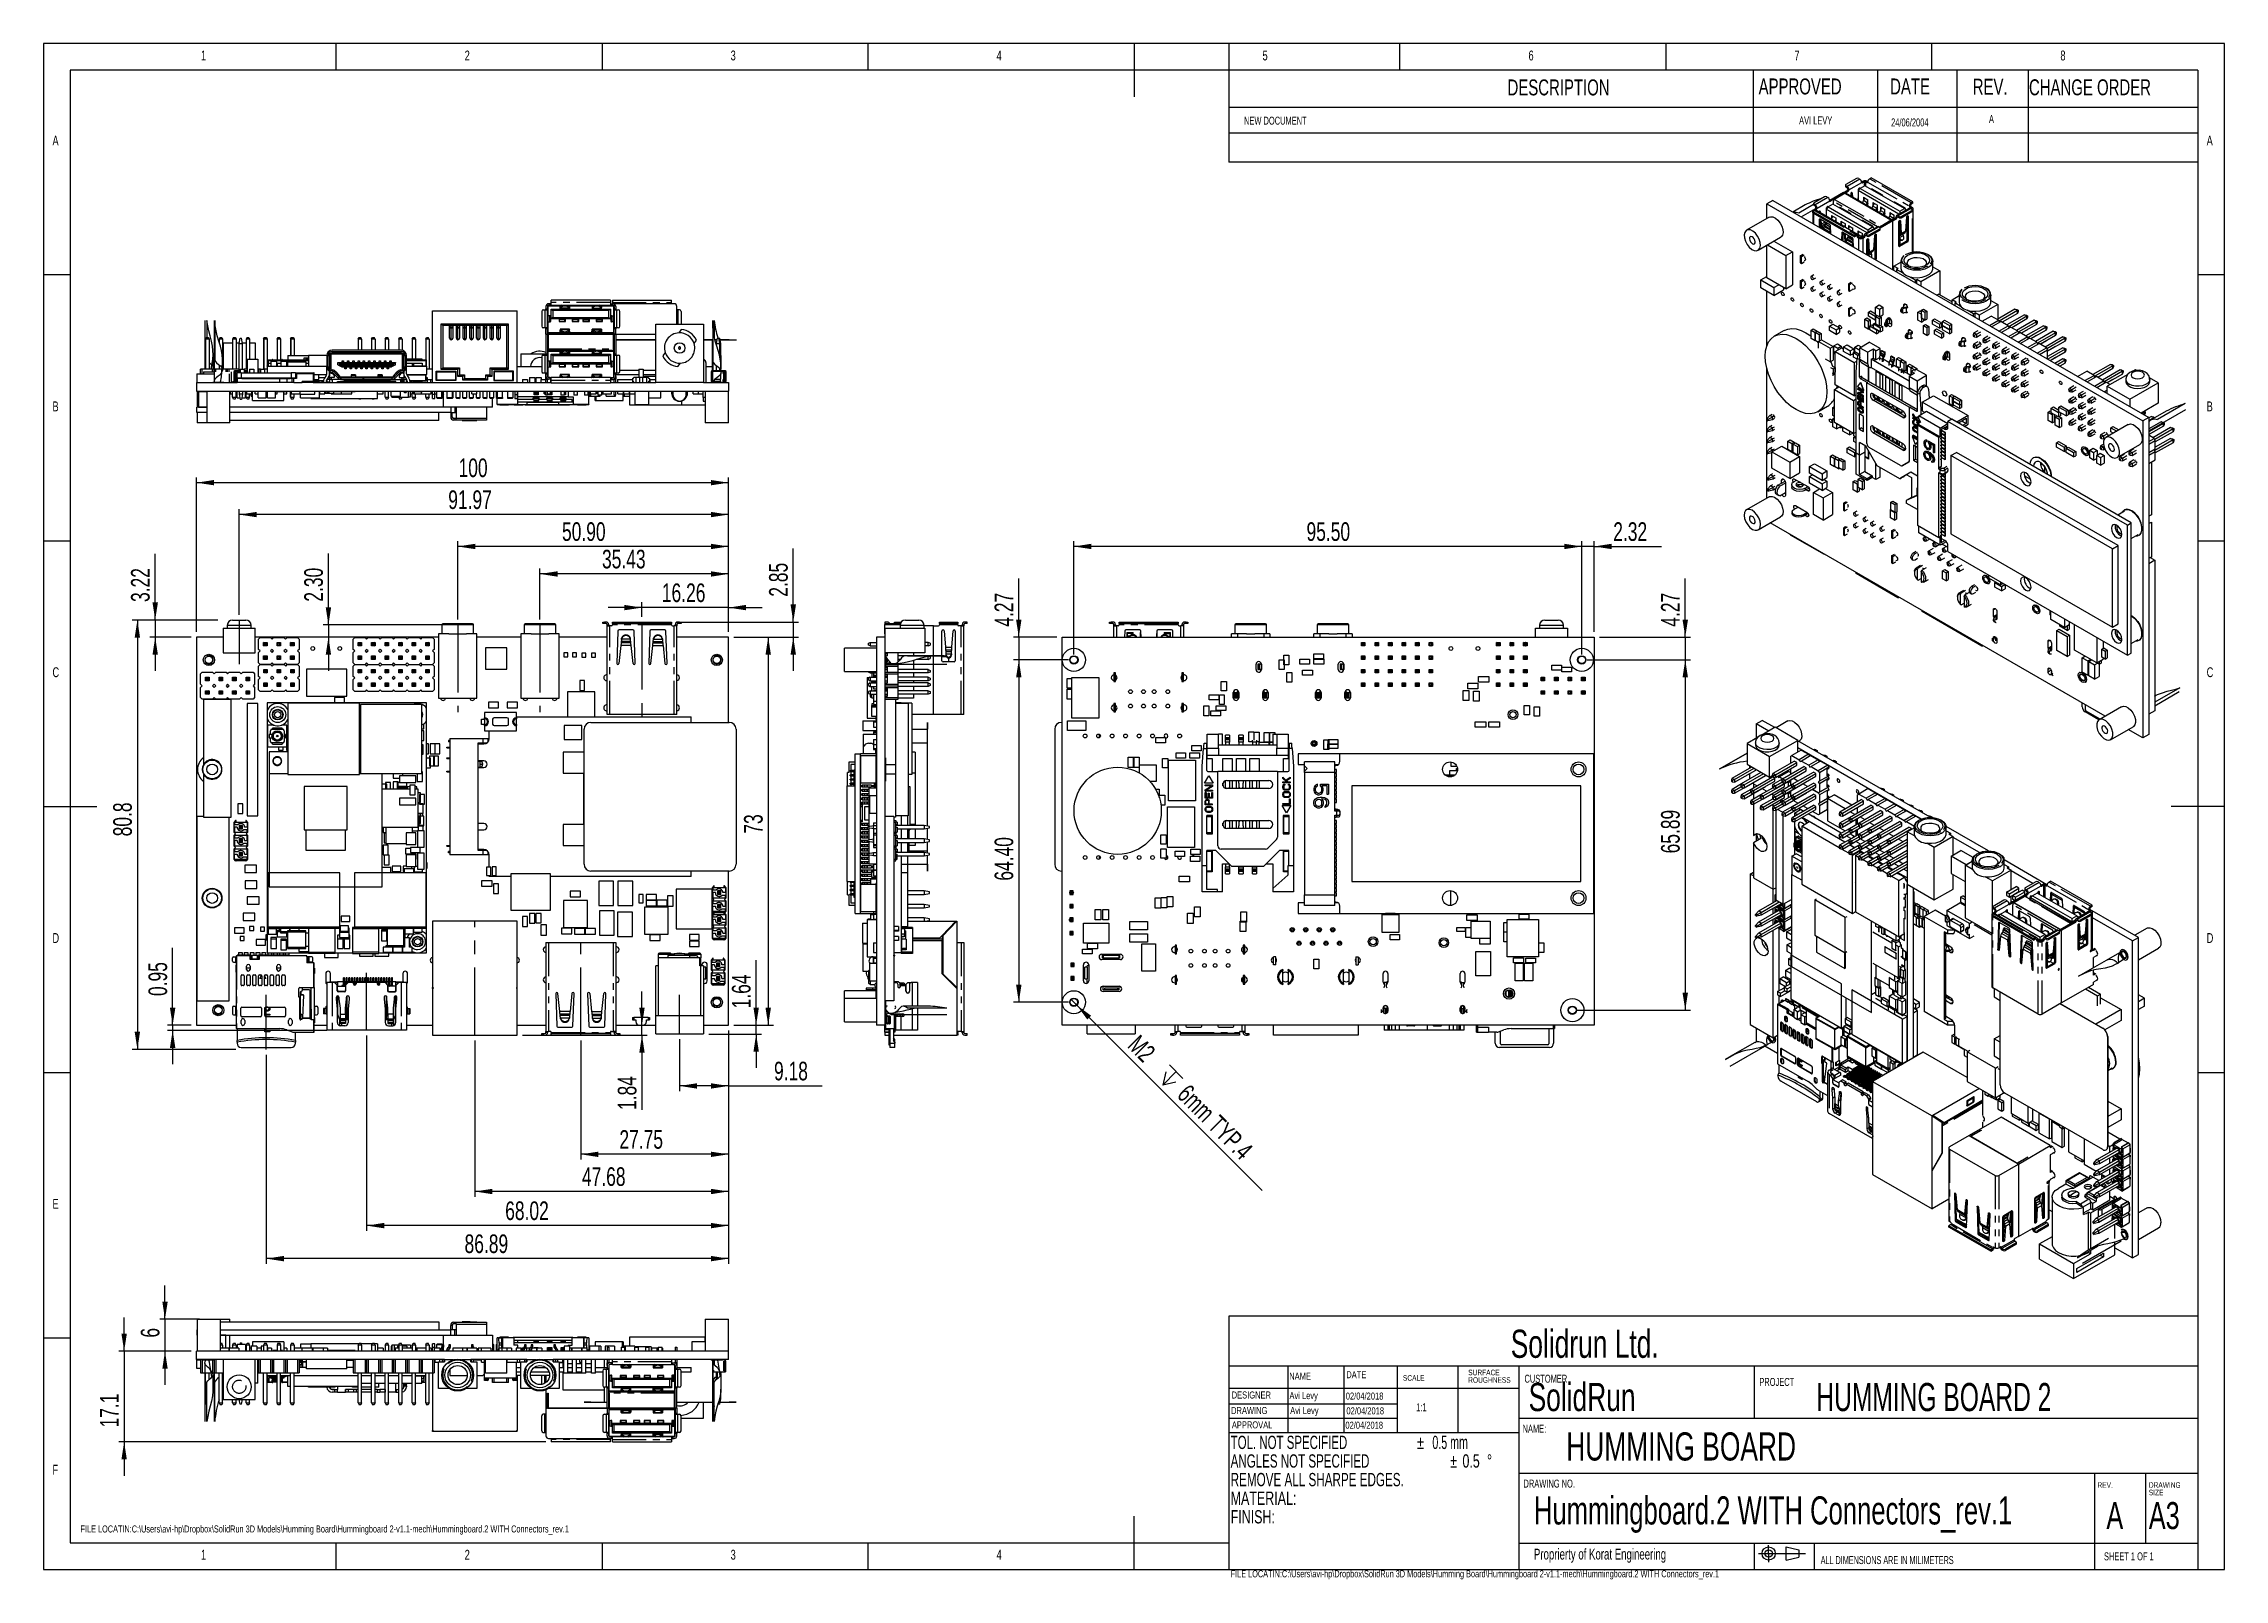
# Model space of a CAD drawing. Extents: x 5 to 415, y 3 to 292.
import ezdxf
from ezdxf.enums import TextEntityAlignment as Align

# ---------------------------------------------------------------- set-up
doc = ezdxf.new("R2010")
doc.units = 0
doc.linetypes.add('CENTERX2', pattern=[20.32, 12.7, -2.54, 2.54, -2.54])
doc.linetypes.add('PHANTOM', pattern=[12.7, 6.35, -1.27, 1.27, -1.27, 1.27, -1.27])
doc.layers.get('0').update_dxf_attribs({"linetype": 'CONTINUOUS'})
doc.dimstyles.new('SLDDIMSTYLE0', dxfattribs={"dimtxt": 3.5, "dimasz": 3.302, "dimexe": 0, "dimexo": 0.0625, "dimgap": 0.875, "dimtad": 1, "dimrnd": 1e-09, "dimzin": 12, "dimsah": 1, "dimcen": 0.09, "dimazin": 3, "dimtfac": 1, "dimtmove": 0, "dimatfit": 3})
doc.dimstyles.new('SLDDIMSTYLE1', dxfattribs={"dimtxt": 3.5, "dimasz": 3.302, "dimexe": 0, "dimexo": 0.0625, "dimgap": 0.875, "dimtad": 1, "dimrnd": 1e-09, "dimzin": 12, "dimsah": 1, "dimcen": 0.09, "dimazin": 3, "dimtfac": 1, "dimtofl": 0, "dimtmove": 0, "dimatfit": 3})
doc.dimstyles.new('SLDDIMSTYLE2', dxfattribs={"dimtxt": 3.5, "dimasz": 3.302, "dimexe": 0, "dimexo": 0.0625, "dimgap": 0.875, "dimtad": 1, "dimrnd": 1e-09, "dimzin": 4, "dimsah": 1, "dimcen": 0.09, "dimazin": 3, "dimtfac": 1, "dimtofl": 0, "dimtmove": 0, "dimatfit": 3})
doc.dimstyles.new('SLDDIMSTYLE3', dxfattribs={"dimtxt": 3.5, "dimasz": 3.302, "dimexe": 0, "dimexo": 0.0625, "dimgap": 0.875, "dimtad": 1, "dimrnd": 1e-09, "dimzin": 4, "dimsah": 1, "dimcen": 0.09, "dimazin": 3, "dimtfac": 1, "dimtmove": 0, "dimatfit": 3})
doc.dimstyles.new('SLDDIMSTYLE4', dxfattribs={"dimtxt": 3.5, "dimasz": 3.302, "dimexe": 0, "dimexo": 0.0625, "dimgap": 0.875, "dimtad": 1, "dimrnd": 1e-09, "dimzin": 12, "dimsah": 1, "dimcen": 0.09, "dimazin": 3, "dimtfac": 1, "dimtofl": 0, "dimtmove": 0, "dimatfit": 3})
doc.dimstyles.new('SLDDIMSTYLE5', dxfattribs={"dimtxt": 3.5, "dimasz": 3.302, "dimexe": 0, "dimexo": 0.0625, "dimgap": 0.875, "dimtad": 1, "dimrnd": 1e-09, "dimsah": 1, "dimcen": 0.09, "dimazin": 3, "dimtfac": 1, "dimtmove": 0, "dimatfit": 3})
doc.dimstyles.new('SLDDIMSTYLE6', dxfattribs={"dimtxt": 3.5, "dimasz": 3.302, "dimexe": 0, "dimexo": 0.0625, "dimgap": 0.875, "dimtad": 1, "dimrnd": 1e-09, "dimzin": 12, "dimsah": 1, "dimcen": 0.09, "dimazin": 3, "dimtfac": 1, "dimtmove": 0, "dimatfit": 3})
doc.dimstyles.new('SLDDIMSTYLE7', dxfattribs={"dimtxt": 3.5, "dimasz": 3.302, "dimexe": 0, "dimexo": 0.0625, "dimgap": 0.875, "dimtad": 1, "dimrnd": 1e-09, "dimzin": 12, "dimblk1": 'NONE', "dimsah": 1, "dimcen": 0, "dimazin": 3, "dimtfac": 1, "dimtmove": 0, "dimatfit": 3})

msp = doc.modelspace()

# ---------------------------------------------------------------- texts
at = {"color": 7, "linetype": 'CONTINUOUS'}
for s, height, width, p in [('1', 1.852, 0.7, (34.583, 288.281)), ('2', 1.852, 0.7, (84.167, 288.281)), ('3', 1.852, 0.7, (134.167, 288.281)), ('4', 1.852, 0.7, (184.167, 288.281)), ('5', 1.852, 0.7, (234.167, 288.281)), ('6', 1.852, 0.7, (284.167, 288.281)), ('7', 1.852, 0.7, (334.167, 288.281)), ('8', 1.852, 0.7, (384.167, 288.281)), ('DESCRIPTION', 3, 0.7, (280.227, 281.357)), ('APPROVED', 3, 0.7, (327.435, 281.541)), ('DATE', 3, 0.7, (352.157, 281.541)), ('REV.', 3, 0.7, (367.687, 281.488)), ('CHANGE ORDER', 3, 0.7, (378.263, 281.378)), ('NEW DOCUMENT', 1.5, 0.7, (230.685, 276.302)), ('AVI LEVY', 1.5, 0.7, (335.04, 276.338)), ('24/06/2004', 1.5, 0.7, (352.343, 275.973)), ('A', 1.5, 0.7, (370.743, 276.62)), ('A', 1.852, 0.7, (6.667, 272.281)), ('A', 1.852, 0.7, (411.667, 272.281)), ('B', 1.852, 0.7, (6.667, 222.281)), ('B', 1.852, 0.7, (411.667, 222.281)), ('C', 1.852, 0.7, (6.667, 172.281)), ('C', 1.852, 0.7, (411.667, 172.281)), ('D', 1.852, 0.7, (6.667, 122.281)), ('D', 1.852, 0.7, (411.667, 122.281)), ('E', 1.852, 0.7, (6.667, 72.281)), ('Solidrun Ltd.', 5.29167, 0.7, (280.831, 43.212)), ('NAME', 1.3229, 0.7, (239.189, 40.292)), ('DATE', 1.3229, 0.7, (249.911, 40.563)), ('SCALE', 1.0583, 0.7, (260.565, 40.165)), ('CUSTOMER', 1.5, 0.7, (283.416, 39.674)), ('PROJECT', 1.5, 0.7, (327.571, 39.066)), ('DESIGNER', 1.3229, 0.7, (228.372, 36.751)), ('Avi Levy', 1.3229, 0.7, (239.224, 36.632)), ('02/04/2018', 1.3229, 0.7, (249.814, 36.549)), ('SolidRun', 5.2917, 0.7, (284.195, 33.189)), ('HUMMING BOARD 2', 5.29167, 0.653333, (338.291, 33.189)), ('DRAWING', 1.3229, 0.7, (228.251, 33.826)), ('APPROVAL', 1.3229, 0.7, (228.398, 31.128)), ('Avi Levy', 1.3229, 0.7, (239.363, 33.835)), ('02/04/2018', 1.3229, 0.7, (249.744, 31.067)), ('02/04/2018', 1.3229, 0.7, (249.937, 33.767)), ('1:1', 1.5, 0.7, (263.05, 34.307)), ('NAME:', 1.5, 0.7, (283.055, 30.269)), ('HUMMING BOARD', 5.29167, 0.7, (291.261, 23.9)), ('F', 1.852, 0.7, (6.667, 22.281)), ('DRAWING NO.', 1.5, 0.7, (283.228, 19.944)), ('REV.', 1.0583, 0.7, (391.143, 20.031)), ('Hummingboard.2 WITH Connectors_rev.1', 5.29167, 0.680556, (285.19, 11.867)), ('A', 5.08, 0.7, (392.813, 11.063)), ('A3', 5.08, 0.7, (400.792, 11.063)), ('FILE LOCATIN:C:\\Users\\avi-hp\\Dropbox\\SolidRun 3D Models\\Humming Board\\Hummingboard 2-v1.1-mech\\Hummingboard.2 WITH Connectors_rev.1', 1.322917, 0.681298, (11.942, 11.554)), ('1', 1.852, 0.7, (34.583, 6.281)), ('2', 1.852, 0.7, (84.167, 6.281)), ('3', 1.852, 0.7, (134.167, 6.281)), ('4', 1.852, 0.7, (184.167, 6.281)), ('Proprierty of Korat Engineering', 2.032, 0.666129, (285.19, 6.257)), ('SHEET 1 OF 1', 1.5, 0.6125, (392.36, 6.256)), ('FILE LOCATIN:C:\\Users\\avi-hp\\Dropbox\\SolidRun 3D Models\\Humming Board\\Hummingboard 2-v1.1-mech\\Hummingboard.2 WITH Connectors_rev.1', 1.322917, 0.681298, (228.174, 3.125)), ('ALL DIMENSIONS ARE IN MILIMETERS', 1.5, 0.65625, (339.1, 5.556))]:
    msp.add_text(s, height=height, dxfattribs=dict(at, width=width)).set_placement(p, align=Align.BOTTOM_LEFT)

# ---------------------------------------------------------------- blocks, each defined once
blk = doc.blocks.new('SW_NOTE_0')
at = {"color": 0, "linetype": 'CONTINUOUS'}
for s, width, p in [('TOL. NOT SPECIFIED ', 0.644737, (0, 0)), ('%%p', 0.7, (35.05, 0)), (' 0.5 mm', 0.6, (37.36, 0)), ('ANGLES NOT SPECIFIED ', 0.65, (0, -3.5)), ('REMOVE ALL SHARPE EDGES.', 0.65625, (0, -7)), ('%%p', 0.7, (41.27, -3.5)), ('0.5', 0.7, (43.58, -3.5)), ('%%d', 0.7, (48.2, -3.5)), ('MATERIAL: ', 0.7, (0, -10.5)), ('FINISH: ', 0.7, (0, -14))]:
    blk.add_text(s, height=2.5, dxfattribs=dict(at, width=width)).set_placement(p, align=Align.BOTTOM_LEFT)
blk = doc.blocks.new('SW_NOTE_1')
at = {"color": 0, "linetype": 'CONTINUOUS', "width": 0.7}
for s, p in [('SURFACE', (0, 0)), ('ROUGHNESS', (0, -1.41))]:
    blk.add_text(s, height=1.058, dxfattribs=at).set_placement(p, align=Align.BOTTOM_LEFT)
blk = doc.blocks.new('SW_NOTE_2')
at = {"color": 0, "linetype": 'CONTINUOUS', "width": 0.7}
for s, p in [('DRAWING', (0, 0)), ('SIZE', (0, -1.41))]:
    blk.add_text(s, height=1.058, dxfattribs=at).set_placement(p, align=Align.BOTTOM_LEFT)
blk = doc.blocks.new('_D')
at = {"color": 7, "linetype": 'CONTINUOUS'}
for p, q in [((117.49, 185.91), (111.14, 185.91)), ((117.49, 184.2), (117.49, 186.91)), ((133.75, 185.91), (117.49, 185.91)), ((133.75, 181.35), (133.75, 186.91)), ((133.75, 185.91), (140.1, 185.91))]:
    blk.add_line(p, q, dxfattribs=at)
for points in [[(117.49, 185.91), (114.19, 186.42), (114.19, 185.41)], [(133.75, 185.91), (137.05, 185.41), (137.05, 186.42)]]:
    blk.add_solid(points, dxfattribs=at)
at = {"color": 7, "linetype": 'CONTINUOUS', "width": 0.7}
blk.add_text('16.26', height=3.5, dxfattribs=at).set_placement((121.23, 185.91), align=Align.BOTTOM_LEFT)
blk = doc.blocks.new('_D_1')
at = {"color": 7, "linetype": 'CONTINUOUS'}
for p, q in [((98.32, 183.65), (98.32, 193.24)), ((133.75, 181.35), (133.75, 193.24)), ((133.75, 192.24), (98.32, 192.24))]:
    blk.add_line(p, q, dxfattribs=at)
for points in [[(98.32, 192.24), (101.62, 191.73), (101.62, 192.75)], [(133.75, 192.24), (130.45, 192.75), (130.45, 191.73)]]:
    blk.add_solid(points, dxfattribs=at)
at = {"color": 7, "linetype": 'CONTINUOUS', "width": 0.7}
blk.add_text('35.43', height=3.5, dxfattribs=at).set_placement((109.98, 192.24), align=Align.BOTTOM_LEFT)
blk = doc.blocks.new('_D_2')
at = {"color": 7, "linetype": 'CONTINUOUS'}
for p, q in [((82.85, 183.65), (82.85, 198.41)), ((133.75, 197.41), (82.85, 197.41)), ((133.75, 181.35), (133.75, 198.41))]:
    blk.add_line(p, q, dxfattribs=at)
for points in [[(82.85, 197.41), (86.15, 196.91), (86.15, 197.92)], [(133.75, 197.41), (130.45, 197.92), (130.45, 196.91)]]:
    blk.add_solid(points, dxfattribs=at)
at = {"color": 7, "linetype": 'CONTINUOUS', "width": 0.7}
blk.add_text('50.90', height=3.5, dxfattribs=at).set_placement((102.46, 197.41), align=Align.BOTTOM_LEFT)
blk = doc.blocks.new('_D_3')
at = {"color": 7, "linetype": 'CONTINUOUS'}
for p, q in [((41.78, 184.58), (41.78, 204.41)), ((133.75, 203.41), (41.78, 203.41)), ((133.75, 181.35), (133.75, 204.41))]:
    blk.add_line(p, q, dxfattribs=at)
for points in [[(41.78, 203.41), (45.08, 202.91), (45.08, 203.92)], [(133.75, 203.41), (130.45, 203.92), (130.45, 202.91)]]:
    blk.add_solid(points, dxfattribs=at)
at = {"color": 7, "linetype": 'CONTINUOUS', "width": 0.7}
blk.add_text('91.97', height=3.5, dxfattribs=at).set_placement((81.07, 203.41), align=Align.BOTTOM_LEFT)
blk = doc.blocks.new('_D_4')
at = {"color": 7, "linetype": 'CONTINUOUS'}
for p, q in [((124.57, 104.71), (124.57, 94.94)), ((133.75, 106.35), (133.75, 94.94)), ((133.75, 95.94), (124.57, 95.94)), ((133.75, 95.94), (151.38, 95.94))]:
    blk.add_line(p, q, dxfattribs=at)
for points in [[(124.57, 95.94), (127.87, 95.43), (127.87, 96.45)], [(133.75, 95.94), (130.45, 96.45), (130.45, 95.43)]]:
    blk.add_solid(points, dxfattribs=at)
at = {"color": 7, "linetype": 'CONTINUOUS', "width": 0.7}
blk.add_text('9.18', height=3.5, dxfattribs=at).set_placement((142.32, 95.94), align=Align.BOTTOM_LEFT)
blk = doc.blocks.new('_D_5')
at = {"color": 7, "linetype": 'CONTINUOUS'}
for p, q in [((106, 104.51), (106, 82.08)), ((133.75, 106.35), (133.75, 82.08)), ((133.75, 83.08), (106, 83.08))]:
    blk.add_line(p, q, dxfattribs=at)
for points in [[(106, 83.08), (109.3, 82.57), (109.3, 83.58)], [(133.75, 83.08), (130.45, 83.58), (130.45, 82.57)]]:
    blk.add_solid(points, dxfattribs=at)
at = {"color": 7, "linetype": 'CONTINUOUS', "width": 0.7}
blk.add_text('27.75', height=3.5, dxfattribs=at).set_placement((113.25, 83.08), align=Align.BOTTOM_LEFT)
blk = doc.blocks.new('_D_6')
at = {"color": 7, "linetype": 'CONTINUOUS'}
for p, q in [((86.07, 104.51), (86.07, 75.09)), ((133.75, 106.35), (133.75, 75.09)), ((133.75, 76.09), (86.07, 76.09))]:
    blk.add_line(p, q, dxfattribs=at)
for points in [[(86.07, 76.09), (89.37, 75.58), (89.37, 76.59)], [(133.75, 76.09), (130.45, 76.59), (130.45, 75.58)]]:
    blk.add_solid(points, dxfattribs=at)
at = {"color": 7, "linetype": 'CONTINUOUS', "width": 0.7}
blk.add_text('47.68', height=3.5, dxfattribs=at).set_placement((106.21, 76.09), align=Align.BOTTOM_LEFT)
blk = doc.blocks.new('_D_7')
at = {"color": 7, "linetype": 'CONTINUOUS'}
for p, q in [((65.73, 105.4), (65.73, 68.67)), ((133.75, 106.35), (133.75, 68.67)), ((133.75, 69.67), (65.73, 69.67))]:
    blk.add_line(p, q, dxfattribs=at)
for points in [[(65.73, 69.67), (69.04, 69.16), (69.04, 70.18)], [(133.75, 69.67), (130.45, 70.18), (130.45, 69.16)]]:
    blk.add_solid(points, dxfattribs=at)
at = {"color": 7, "linetype": 'CONTINUOUS', "width": 0.7}
blk.add_text('68.02', height=3.5, dxfattribs=at).set_placement((91.78, 69.67), align=Align.BOTTOM_LEFT)
blk = doc.blocks.new('_D_8')
at = {"color": 7, "linetype": 'CONTINUOUS'}
for p, q in [((133.75, 106.35), (133.75, 62.46)), ((46.86, 101.82), (46.86, 62.46)), ((133.75, 63.46), (46.86, 63.46))]:
    blk.add_line(p, q, dxfattribs=at)
for points in [[(46.86, 63.46), (50.17, 62.95), (50.17, 63.97)], [(133.75, 63.46), (130.45, 63.97), (130.45, 62.95)]]:
    blk.add_solid(points, dxfattribs=at)
at = {"color": 7, "linetype": 'CONTINUOUS', "width": 0.7}
blk.add_text('86.89', height=3.5, dxfattribs=at).set_placement((84.14, 63.46), align=Align.BOTTOM_LEFT)
blk = doc.blocks.new('_D_9')
at = {"color": 7, "linetype": 'CONTINUOUS'}
for p, q in [((58.55, 182.65), (58.55, 196.08)), ((81.85, 182.65), (57.55, 182.65)), ((58.55, 182.65), (58.55, 180.35)), ((58.55, 180.35), (58.55, 174))]:
    blk.add_line(p, q, dxfattribs=at)
for points in [[(58.55, 182.65), (59.05, 185.95), (58.04, 185.95)], [(58.55, 180.35), (58.04, 177.05), (59.05, 177.05)]]:
    blk.add_solid(points, dxfattribs=at)
at = {"color": 7, "linetype": 'CONTINUOUS', "width": 0.7}
blk.add_text('2.30', height=3.5, rotation=90, dxfattribs=at).set_placement((58.55, 187.03), align=Align.BOTTOM_LEFT)
blk = doc.blocks.new('_D_10')
at = {"color": 7, "linetype": 'CONTINUOUS'}
for p, q in [((37.78, 183.58), (21.63, 183.58)), ((22.63, 183.58), (22.63, 102.82)), ((41.16, 102.82), (21.63, 102.82))]:
    blk.add_line(p, q, dxfattribs=at)
for points in [[(22.63, 183.58), (22.12, 180.27), (23.13, 180.27)], [(22.63, 102.82), (23.13, 106.12), (22.12, 106.12)]]:
    blk.add_solid(points, dxfattribs=at)
at = {"color": 7, "linetype": 'CONTINUOUS', "width": 0.7}
blk.add_text('80.8', height=3.5, rotation=90, dxfattribs=at).set_placement((22.63, 142.89, -81.79), align=Align.BOTTOM_LEFT)
blk = doc.blocks.new('_D_11')
at = {"color": 7, "linetype": 'CONTINUOUS'}
for p, q in [((33.75, 181.35), (33.75, 210.41)), ((133.75, 209.41), (33.75, 209.41)), ((133.75, 181.35), (133.75, 210.41))]:
    blk.add_line(p, q, dxfattribs=at)
for points in [[(33.75, 209.41), (37.05, 208.91), (37.05, 209.92)], [(133.75, 209.41), (130.45, 209.92), (130.45, 208.91)]]:
    blk.add_solid(points, dxfattribs=at)
at = {"color": 7, "linetype": 'CONTINUOUS', "width": 0.7}
blk.add_text('100', height=3.5, dxfattribs=at).set_placement((83.01, 209.41, -81.79), align=Align.BOTTOM_LEFT)
blk = doc.blocks.new('_D_12')
at = {"color": 7, "linetype": 'CONTINUOUS'}
for p, q in [((134.75, 180.35), (142.23, 180.35)), ((141.23, 180.35), (141.23, 107.35)), ((134.75, 107.35), (142.23, 107.35))]:
    blk.add_line(p, q, dxfattribs=at)
for points in [[(141.23, 180.35), (140.72, 177.05), (141.74, 177.05)], [(141.23, 107.35), (141.74, 110.65), (140.72, 110.65)]]:
    blk.add_solid(points, dxfattribs=at)
at = {"color": 7, "linetype": 'CONTINUOUS', "width": 0.7}
blk.add_text('73', height=3.5, rotation=90, dxfattribs=at).set_placement((141.23, 143.39, -81.79), align=Align.BOTTOM_LEFT)
blk = doc.blocks.new('_D_13')
at = {"color": 7, "linetype": 'CONTINUOUS'}
for p, q in [((25.98, 183.58), (25.98, 196.02)), ((37.78, 183.58), (24.98, 183.58)), ((25.98, 183.58), (25.98, 180.35)), ((32.75, 180.35), (24.98, 180.35)), ((25.98, 180.35), (25.98, 174))]:
    blk.add_line(p, q, dxfattribs=at)
for points in [[(25.98, 183.58), (26.49, 186.88), (25.47, 186.88)], [(25.98, 180.35), (25.47, 177.05), (26.49, 177.05)]]:
    blk.add_solid(points, dxfattribs=at)
at = {"color": 7, "linetype": 'CONTINUOUS', "width": 0.7}
blk.add_text('3.22', height=3.5, rotation=90, dxfattribs=at).set_placement((25.98, 186.97, -81.79), align=Align.BOTTOM_LEFT)
blk = doc.blocks.new('_D_14')
at = {"color": 7, "linetype": 'CONTINUOUS'}
for p, q in [((29.26, 107.35), (29.26, 121.9)), ((32.75, 107.35), (28.26, 107.35)), ((29.26, 107.35), (29.26, 106.4)), ((58.23, 106.4), (28.26, 106.4)), ((29.26, 106.4), (29.26, 100.05))]:
    blk.add_line(p, q, dxfattribs=at)
for points in [[(29.26, 107.35), (29.77, 110.65), (28.75, 110.65)], [(29.26, 106.4), (28.75, 103.1), (29.77, 103.1)]]:
    blk.add_solid(points, dxfattribs=at)
at = {"color": 7, "linetype": 'CONTINUOUS', "width": 0.7}
blk.add_text('0.95', height=3.5, rotation=90, dxfattribs=at).set_placement((29.26, 112.85, -81.79), align=Align.BOTTOM_LEFT)
blk = doc.blocks.new('_D_15')
at = {"color": 7, "linetype": 'CONTINUOUS'}
for p, q in [((117.5, 107.35), (117.5, 113.7)), ((117.5, 105.51), (117.5, 107.35)), ((95.01, 105.51), (118.5, 105.51)), ((117.5, 105.51), (117.5, 91.42))]:
    blk.add_line(p, q, dxfattribs=at)
for points in [[(117.5, 107.35), (118, 110.65), (116.99, 110.65)], [(117.5, 105.51), (116.99, 102.21), (118, 102.21)]]:
    blk.add_solid(points, dxfattribs=at)
at = {"color": 7, "linetype": 'CONTINUOUS', "width": 0.7}
blk.add_text('1.84', height=3.5, rotation=90, dxfattribs=at).set_placement((117.5, 91.42, -81.79), align=Align.BOTTOM_LEFT)
blk = doc.blocks.new('_D_16')
at = {"color": 7, "linetype": 'CONTINUOUS'}
for p, q in [((138.96, 107.35), (138.96, 119.59)), ((134.75, 107.35), (139.96, 107.35)), ((138.96, 105.71), (138.96, 107.35)), ((130.07, 105.71), (139.96, 105.71)), ((138.96, 105.71), (138.96, 99.36))]:
    blk.add_line(p, q, dxfattribs=at)
for points in [[(138.96, 107.35), (139.47, 110.65), (138.46, 110.65)], [(138.96, 105.71), (138.46, 102.41), (139.47, 102.41)]]:
    blk.add_solid(points, dxfattribs=at)
at = {"color": 7, "linetype": 'CONTINUOUS', "width": 0.7}
blk.add_text('1.64', height=3.5, rotation=90, dxfattribs=at).set_placement((138.96, 110.53, -81.79), align=Align.BOTTOM_LEFT)
blk = doc.blocks.new('_D_17')
at = {"color": 7, "linetype": 'CONTINUOUS'}
for p, q in [((145.94, 183.2), (145.94, 197.01)), ((124.04, 183.2), (146.94, 183.2)), ((145.94, 183.2), (145.94, 180.35)), ((134.75, 180.35), (146.94, 180.35)), ((145.94, 180.35), (145.94, 174))]:
    blk.add_line(p, q, dxfattribs=at)
for points in [[(145.94, 183.2), (146.45, 186.5), (145.43, 186.5)], [(145.94, 180.35), (145.43, 177.05), (146.45, 177.05)]]:
    blk.add_solid(points, dxfattribs=at)
at = {"color": 7, "linetype": 'CONTINUOUS', "width": 0.7}
blk.add_text('2.85', height=3.5, rotation=90, dxfattribs=at).set_placement((145.94, 187.96, -81.79), align=Align.BOTTOM_LEFT)
blk = doc.blocks.new('_D_18')
at = {"color": 7, "linetype": 'CONTINUOUS'}
for p, q in [((20.14, 46.06), (20.14, 52.41)), ((32.75, 46.06), (19.14, 46.06)), ((20.14, 46.06), (20.14, 28.98)), ((99.45, 28.98), (19.14, 28.98)), ((20.14, 28.98), (20.14, 22.63))]:
    blk.add_line(p, q, dxfattribs=at)
for points in [[(20.14, 46.06), (20.65, 49.36), (19.63, 49.36)], [(20.14, 28.98), (19.63, 25.68), (20.65, 25.68)]]:
    blk.add_solid(points, dxfattribs=at)
at = {"color": 7, "linetype": 'CONTINUOUS', "width": 0.7}
blk.add_text('17.1', height=3.5, rotation=90, dxfattribs=at).set_placement((20.14, 31.7, -53.06), align=Align.BOTTOM_LEFT)
blk = doc.blocks.new('_D_19')
at = {"color": 7, "linetype": 'CONTINUOUS'}
for p, q in [((27.82, 52.06), (27.82, 58.41)), ((34.29, 52.06), (26.82, 52.06)), ((27.82, 52.06), (27.82, 46.06)), ((32.75, 46.06), (26.82, 46.06)), ((27.82, 46.06), (27.82, 39.71))]:
    blk.add_line(p, q, dxfattribs=at)
for points in [[(27.82, 52.06), (28.33, 55.36), (27.32, 55.36)], [(27.82, 46.06), (27.32, 42.76), (28.33, 42.76)]]:
    blk.add_solid(points, dxfattribs=at)
at = {"color": 7, "linetype": 'CONTINUOUS', "width": 0.7}
blk.add_text('6', height=3.5, rotation=90, dxfattribs=at).set_placement((27.82, 48.6, -53.06), align=Align.BOTTOM_LEFT)
blk = doc.blocks.new('_D_20')
at = {"color": 7, "linetype": 'CONTINUOUS'}
for p, q in [((294.19, 197.41), (287.84, 197.41)), ((294.19, 177.08), (294.19, 198.41)), ((296.51, 197.41), (294.19, 197.41)), ((296.51, 181.35), (296.51, 198.41)), ((296.51, 197.41), (309.15, 197.41))]:
    blk.add_line(p, q, dxfattribs=at)
for points in [[(294.19, 197.41), (290.89, 197.92), (290.89, 196.91)], [(296.51, 197.41), (299.81, 196.91), (299.81, 197.92)]]:
    blk.add_solid(points, dxfattribs=at)
at = {"color": 7, "linetype": 'CONTINUOUS', "width": 0.7}
blk.add_text('2.32', height=3.5, dxfattribs=at).set_placement((300.1, 197.41, 81.79), align=Align.BOTTOM_LEFT)
blk = doc.blocks.new('_D_21')
at = {"color": 7, "linetype": 'CONTINUOUS'}
for p, q in [((198.69, 177.08), (198.69, 198.41)), ((294.19, 197.41), (198.69, 197.41)), ((294.19, 177.08), (294.19, 198.41))]:
    blk.add_line(p, q, dxfattribs=at)
for points in [[(198.69, 197.41), (201.99, 196.91), (201.99, 197.92)], [(294.19, 197.41), (290.89, 197.92), (290.89, 196.91)]]:
    blk.add_solid(points, dxfattribs=at)
at = {"color": 7, "linetype": 'CONTINUOUS', "width": 0.7}
blk.add_text('95.50', height=3.5, dxfattribs=at).set_placement((242.43, 197.41, 81.79), align=Align.BOTTOM_LEFT)
blk = doc.blocks.new('_D_22')
at = {"color": 7, "linetype": 'CONTINUOUS'}
for p, q in [((313.64, 180.35), (313.64, 191.37)), ((297.51, 180.35), (314.64, 180.35)), ((313.64, 180.35), (313.64, 176.08)), ((295.19, 176.08), (314.64, 176.08)), ((313.64, 176.08), (313.64, 169.73))]:
    blk.add_line(p, q, dxfattribs=at)
for points in [[(313.64, 180.35), (314.15, 183.65), (313.13, 183.65)], [(313.64, 176.08), (313.13, 172.78), (314.15, 172.78)]]:
    blk.add_solid(points, dxfattribs=at)
at = {"color": 7, "linetype": 'CONTINUOUS', "width": 0.7}
blk.add_text('4.27', height=3.5, rotation=90, dxfattribs=at).set_placement((313.64, 182.32, 81.79), align=Align.BOTTOM_LEFT)
blk = doc.blocks.new('_D_23')
at = {"color": 7, "linetype": 'CONTINUOUS'}
for p, q in [((295.19, 176.08), (314.64, 176.08)), ((313.64, 176.08), (313.64, 110.19)), ((293.41, 110.19), (314.64, 110.19))]:
    blk.add_line(p, q, dxfattribs=at)
for points in [[(313.64, 176.08), (313.13, 172.78), (314.15, 172.78)], [(313.64, 110.19), (314.15, 113.49), (313.13, 113.49)]]:
    blk.add_solid(points, dxfattribs=at)
at = {"color": 7, "linetype": 'CONTINUOUS', "width": 0.7}
blk.add_text('65.89', height=3.5, rotation=90, dxfattribs=at).set_placement((313.64, 139.68, 81.79), align=Align.BOTTOM_LEFT)
blk = doc.blocks.new('_D_24')
at = {"color": 7, "linetype": 'CONTINUOUS'}
for p, q in [((188.34, 180.35), (188.34, 191.37)), ((195.51, 180.35), (187.34, 180.35)), ((188.34, 180.35), (188.34, 176.08)), ((197.69, 176.08), (187.34, 176.08)), ((188.34, 176.08), (188.34, 169.73))]:
    blk.add_line(p, q, dxfattribs=at)
for points in [[(188.34, 180.35), (188.85, 183.65), (187.83, 183.65)], [(188.34, 176.08), (187.83, 172.78), (188.85, 172.78)]]:
    blk.add_solid(points, dxfattribs=at)
at = {"color": 7, "linetype": 'CONTINUOUS', "width": 0.7}
blk.add_text('4.27', height=3.5, rotation=90, dxfattribs=at).set_placement((188.34, 182.32, 81.79), align=Align.BOTTOM_LEFT)
blk = doc.blocks.new('_D_25')
at = {"color": 7, "linetype": 'CONTINUOUS'}
for p, q in [((197.69, 176.08), (187.34, 176.08)), ((188.34, 176.08), (188.34, 111.68)), ((197.69, 111.68), (187.34, 111.68))]:
    blk.add_line(p, q, dxfattribs=at)
for points in [[(188.34, 176.08), (187.83, 172.78), (188.85, 172.78)], [(188.34, 111.68), (188.85, 114.98), (187.83, 114.98)]]:
    blk.add_solid(points, dxfattribs=at)
at = {"color": 7, "linetype": 'CONTINUOUS', "width": 0.7}
blk.add_text('64.40', height=3.5, rotation=90, dxfattribs=at).set_placement((188.34, 134.55, 81.79), align=Align.BOTTOM_LEFT)
blk = doc.blocks.new('SW_SYMBOL_HOLE_DEPTH')
at = {"color": 0, "linetype": 'CONTINUOUS'}
for p, q in [((0, 875), (800, 875)), ((100, 555), (400, 75)), ((400, 875), (400, 75)), ((700, 555), (400, 75))]:
    blk.add_line(p, q, dxfattribs=at)
blk = doc.blocks.new('_D_26')
at = {"color": 7, "linetype": 'CONTINUOUS'}
for q in [(198.14, 112.24), (234.1, 76.28)]:
    blk.add_line((199.25, 111.13), q, dxfattribs=at)
blk.add_solid([(199.25, 111.13), (201.22, 108.43), (201.94, 109.15)], dxfattribs=at)
at = {"color": 7, "linetype": 'CONTINUOUS', "xscale": 0.0044707031, "yscale": 0.0044707031, "zscale": 0.0044707031, "rotation": 315}
blk.add_blockref('SW_SYMBOL_HOLE_DEPTH', (213.91, 97.13), dxfattribs=at)
at = {"color": 7, "linetype": 'CONTINUOUS', "width": 0.7}
for s, p in [('M2 ', (207.83, 102.6, 81.79)), ('6mm TYP.4', (217.15, 93.29, 81.79))]:
    blk.add_text(s, height=3.5, rotation=315, dxfattribs=at).set_placement(p, align=Align.BOTTOM_LEFT)
blk = doc.blocks.new('_NONE')

# ---------------------------------------------------------------- dimensions: what is measured, and where the dimension line sits
at = {"color": 7, "linetype": 'CONTINUOUS'}
for base, p1, p2, dimstyle, picture, middle in [((33.75, 209.414), (133.75, 180.352), (33.75, 180.352), 'SLDDIMSTYLE1', '_D_11', (86.893, 209.414)), ((41.778, 203.414), (133.75, 180.352), (41.778, 183.575), 'SLDDIMSTYLE1', '_D_3', (86.893, 203.414)), ((82.85, 197.414), (133.75, 180.352), (82.85, 182.652), 'SLDDIMSTYLE2', '_D_2', (108.274, 197.414)), ((198.692, 197.414), (294.192, 176.082), (198.692, 176.082), 'SLDDIMSTYLE2', '_D_21', (248.244, 197.414)), ((294.192, 197.414), (296.512, 180.352), (294.192, 176.082), 'SLDDIMSTYLE0', '_D_20', (304.624, 197.414)), ((98.32, 192.241), (133.75, 180.352), (98.32, 182.652), 'SLDDIMSTYLE1', '_D_1', (115.8, 192.241)), ((117.49, 185.914), (133.75, 180.352), (117.49, 183.202), 'SLDDIMSTYLE0', '_D', (127.05, 185.914)), ((46.8648, 63.459), (133.7504, 107.3522), (46.8648, 102.8153), 'SLDDIMSTYLE1', '_D_8', (89.9616, 63.459)), ((65.734, 69.668), (133.75, 107.352), (65.734, 106.401), 'SLDDIMSTYLE1', '_D_7', (97.594, 69.668)), ((86.07, 76.085), (133.75, 107.352), (86.07, 105.512), 'SLDDIMSTYLE1', '_D_6', (112.028, 76.085)), ((106, 83.075), (133.75, 107.352), (106, 105.512), 'SLDDIMSTYLE1', '_D_5', (119.068, 83.075)), ((124.57, 95.942), (133.75, 107.352), (124.57, 105.712), 'SLDDIMSTYLE1', '_D_4', (146.85, 95.942))]:
    dim = msp.add_linear_dim(base=base, p1=p1, p2=p2, dimstyle=dimstyle, dxfattribs=at)
    dim.commit()
    dim.dimension.update_dxf_attribs({"geometry": picture, "text_midpoint": middle, "dimtype": 160})
for base, p1, p2, dimstyle, picture, middle in [((145.943, 180.352), (123.04, 183.202), (133.75, 180.352), 'SLDDIMSTYLE0', '_D_17', (145.943, 192.483)), ((25.981, 180.352), (38.778, 183.575), (33.75, 180.352), 'SLDDIMSTYLE0', '_D_13', (25.981, 191.493)), ((58.546, 180.352), (82.85, 182.652), (33.75, 180.352), 'SLDDIMSTYLE3', '_D_9', (58.546, 191.557)), ((188.342, 176.082), (196.512, 180.352), (198.692, 176.082), 'SLDDIMSTYLE0', '_D_24', (188.342, 186.844)), ((313.637, 176.082), (296.512, 180.352), (294.192, 176.082), 'SLDDIMSTYLE0', '_D_22', (313.637, 186.844)), ((22.625, 102.815), (38.778, 183.575), (42.165, 102.815), 'SLDDIMSTYLE4', '_D_10', (22.625, 147.412)), ((141.232, 107.352), (133.75, 180.352), (133.75, 107.352), 'SLDDIMSTYLE1', '_D_12', (141.232, 145.975)), ((188.342, 111.682), (198.692, 176.082), (198.692, 111.682), 'SLDDIMSTYLE2', '_D_25', (188.342, 140.368)), ((313.637, 110.19), (294.192, 176.082), (292.414, 110.19), 'SLDDIMSTYLE1', '_D_23', (313.637, 145.5)), ((29.262, 106.401), (33.75, 107.352), (59.234, 106.401), 'SLDDIMSTYLE5', '_D_14', (29.262, 117.372)), ((138.965, 107.352), (129.07, 105.712), (133.75, 107.352), 'SLDDIMSTYLE0', '_D_16', (138.965, 115.06)), ((117.496, 107.352), (94.01, 105.512), (133.75, 107.352), 'SLDDIMSTYLE0', '_D_15', (117.496, 95.942)), ((27.824, 46.062), (35.287, 52.062), (33.75, 46.062), 'SLDDIMSTYLE0', '_D_19', (27.824, 49.897)), ((20.141, 28.982), (33.75, 46.062), (100.45, 28.982), 'SLDDIMSTYLE6', '_D_18', (20.141, 36.223))]:
    dim = msp.add_linear_dim(base=base, p1=p1, p2=p2, angle=90, dimstyle=dimstyle, dxfattribs=at)
    dim.commit()
    dim.dimension.update_dxf_attribs({"geometry": picture, "text_midpoint": middle, "dimtype": 160})
dim = msp.add_diameter_dim_2p(p1=(198.138, 112.236), p2=(199.246, 111.128), text='M2 {\\fGDT;x}6mm TYP.4', dimstyle='SLDDIMSTYLE7', override={"dimpost": '<>'}, dxfattribs=at)
dim.commit()
dim.dimension.update_dxf_attribs({"geometry": '_D_26', "text_midpoint": (221.039, 89.335), "dimtype": 163})

# ---------------------------------------------------------------- linework, layer by layer
at = {"color": 7, "linetype": 'CONTINUOUS'}
for p, q in [((415, 292), (5, 292)), ((5, 292), (5, 5)), ((60, 287), (60, 292)), ((110, 292), (110, 287)), ((160, 287), (160, 292)), ((210, 292), (210, 282)), ((227.8, 292), (227.8, 269.72)), ((260, 287), (260, 292)), ((310, 292), (310, 287)), ((360, 287), (360, 292)), ((415, 5), (415, 292)), ((410, 287), (10, 287)), ((10, 287), (10, 10)), ((410, 287), (289.59, 287)), ((326.399, 287), (326.399, 269.72)), ((349.795, 287), (349.795, 269.72)), ((364.681, 287), (364.681, 269.72)), ((378.107, 287), (378.107, 269.72)), ((410, 287), (410, 5)), ((410, 287), (410, 269.72)), ((227.8, 280.03), (410, 280.03)), ((227.8, 275.235), (410, 275.235)), ((410, 269.72), (227.8, 269.72)), ((345.84, 266.638), (343.86, 265.495)), ((346.264, 266.638), (346.476, 266.515)), ((348.279, 266.577), (348.597, 266.76)), ((356.446, 262.229), (348.597, 266.76)), ((330.078, 262.486), (328.947, 261.833)), ((330.078, 262.486), (400.789, 221.666)), ((339.829, 263.168), (337.849, 262.025)), ((340.253, 263.168), (340.465, 263.046)), ((343.4, 264.005), (340.813, 262.512)), ((343.612, 263.882), (340.96, 262.352)), ((341.611, 262.622), (341.61, 262.623)), ((341.61, 262.62), (341.61, 262.623)), ((343.682, 263.842), (341.702, 262.699)), ((343.4, 264.005), (344.072, 264.393)), ((343.4, 264.005), (343.612, 263.882)), ((343.612, 263.882), (344.284, 264.27)), ((343.612, 263.802), (343.612, 263.882)), ((352.38, 258.821), (343.682, 263.842)), ((343.754, 263.801), (343.69, 263.846)), ((343.69, 263.838), (343.69, 263.846)), ((343.754, 263.801), (352.31, 258.862)), ((343.772, 265.373), (343.772, 265.128)), ((352.53, 258.836), (343.833, 263.857)), ((344.072, 265.128), (343.86, 265.25)), ((344.072, 264.883), (343.86, 265.005)), ((344.743, 263.719), (344.743, 263.331)), ((344.821, 263.91), (344.868, 263.259)), ((345.026, 263.895), (345.08, 263.137)), ((346.095, 262.551), (346.122, 262.972)), ((346.531, 264.76), (346.122, 264.352)), ((353.825, 259.905), (346.122, 264.352)), ((346.122, 264.352), (346.122, 262.535)), ((346.22, 264.449), (346.229, 264.589)), ((346.299, 264.529), (346.299, 264.759)), ((347.423, 265.276), (346.531, 264.76)), ((346.531, 264.76), (353.971, 260.465)), ((347.077, 266.128), (346.823, 265.981)), ((347.289, 266.005), (346.971, 265.821)), ((347.138, 262.459), (347.421, 262.949)), ((347.148, 263.107), (347.996, 262.617)), ((347.148, 263.107), (347.148, 262.475)), ((354.864, 260.98), (347.423, 265.276)), ((347.784, 265.883), (347.572, 266.005)), ((347.931, 266.043), (347.784, 266.128)), ((347.996, 261.453), (347.996, 262.617)), ((348.663, 264.564), (348.663, 264.56)), ((350.653, 263.573), (348.805, 264.64)), ((348.868, 264.442), (348.873, 264.601)), ((350.794, 263.33), (350.794, 263.334)), ((329.401, 259.34), (325.158, 256.891)), ((328.947, 259.078), (328.947, 261.833)), ((328.947, 261.833), (399.657, 221.013)), ((336.206, 261.662), (333.856, 260.305)), ((334.223, 260.093), (334.36, 260.224)), ((337.761, 261.732), (334.979, 260.126)), ((335.423, 259.401), (338.074, 260.931)), ((337.597, 260.535), (337.597, 258.146)), ((337.637, 260.433), (337.955, 260.617)), ((337.637, 260.433), (345.486, 255.902)), ((337.637, 260.188), (337.637, 260.433)), ((337.637, 260.188), (345.486, 255.657)), ((337.743, 260.739), (338.061, 260.923)), ((337.761, 261.903), (337.761, 261.658)), ((338.061, 261.658), (337.849, 261.78)), ((338.061, 261.413), (337.849, 261.535)), ((337.963, 260.621), (338.273, 260.801)), ((346.054, 256.111), (338.205, 260.642)), ((338.834, 258.89), (338.79, 257.457)), ((338.811, 260.44), (338.822, 260.286)), ((340.824, 257.899), (338.976, 258.966)), ((339.044, 258.927), (338.995, 257.339)), ((339.015, 260.425), (339.034, 260.163)), ((339.126, 258.88), (339.187, 258.025)), ((340.52, 261.29), (340.112, 260.882)), ((347.814, 256.436), (340.112, 260.882)), ((340.112, 260.882), (340.112, 259.541)), ((340.112, 258.31), (340.112, 257.954)), ((340.209, 260.979), (340.218, 261.12)), ((340.289, 261.059), (340.289, 261.289)), ((341.413, 261.806), (340.52, 261.29)), ((340.52, 261.29), (347.961, 256.995)), ((341.113, 258.963), (341.128, 258.989)), ((341.128, 258.989), (341.411, 259.479)), ((341.137, 259.637), (341.986, 259.147)), ((341.137, 259.637), (341.137, 259.005)), ((348.854, 257.51), (341.413, 261.806)), ((341.491, 261.761), (341.491, 262.331)), ((341.82, 258.555), (341.835, 258.581)), ((341.835, 258.581), (341.986, 258.842)), ((341.97, 258.468), (341.985, 258.494)), ((341.985, 258.494), (341.986, 258.496)), ((341.986, 258.459), (341.986, 259.147)), ((342.653, 261.095), (342.653, 261.09)), ((344.642, 260.104), (342.794, 261.171)), ((342.857, 260.972), (342.862, 261.131)), ((342.896, 257.969), (343.179, 258.459)), ((342.905, 258.616), (343.754, 258.127)), ((342.905, 258.616), (342.905, 257.985)), ((344.784, 259.86), (344.784, 259.864)), ((346.895, 258.645), (346.895, 258.641)), ((348.885, 257.654), (347.037, 258.721)), ((347.1, 258.523), (347.105, 258.682)), ((347.845, 262.051), (347.996, 262.312)), ((347.995, 261.964), (347.996, 261.965)), ((348.906, 261.438), (349.189, 261.928)), ((348.915, 262.086), (349.764, 261.596)), ((348.915, 262.086), (348.915, 261.455)), ((349.613, 261.03), (349.764, 261.291)), ((349.763, 260.944), (349.764, 260.945)), ((349.764, 260.433), (349.764, 261.596)), ((352.451, 258.78), (350.153, 257.454)), ((352.663, 258.657), (350.311, 257.3)), ((350.32, 260.622), (350.603, 261.112)), ((350.33, 261.27), (351.178, 260.78)), ((350.33, 261.27), (350.33, 260.638)), ((350.4, 257.678), (352.38, 258.821)), ((351.027, 260.214), (351.178, 260.475)), ((351.177, 260.127), (351.178, 260.128)), ((351.178, 259.616), (351.178, 260.78)), ((352.088, 259.601), (352.371, 260.091)), ((352.097, 260.249), (352.946, 259.759)), ((352.097, 260.249), (352.097, 259.618)), ((352.387, 258.825), (352.31, 258.862)), ((352.38, 258.74), (352.38, 258.821)), ((352.387, 258.825), (352.387, 258.744)), ((352.451, 258.78), (353.123, 259.168)), ((352.451, 258.78), (352.663, 258.657)), ((352.663, 258.657), (352.451, 258.78)), ((352.663, 258.657), (353.335, 259.045)), ((352.663, 249.448), (352.663, 258.657)), ((352.795, 259.193), (352.946, 259.454)), ((352.906, 262.115), (352.906, 262.111)), ((352.912, 259.046), (352.945, 259.107)), ((352.945, 259.107), (352.946, 259.108)), ((352.946, 259.066), (352.946, 259.759)), ((354.895, 261.124), (353.047, 262.191)), ((353.11, 261.993), (353.115, 262.152)), ((355.772, 261.029), (353.368, 259.642)), ((353.83, 259.494), (353.618, 259.617)), ((353.83, 259.249), (353.618, 259.372)), ((353.794, 253.921), (353.794, 258.494)), ((353.872, 258.685), (354.036, 256.392)), ((353.971, 260.465), (354.864, 260.98)), ((353.971, 260.465), (353.971, 259.99)), ((354.077, 258.67), (354.248, 256.27)), ((354.254, 259.494), (356.234, 260.637)), ((354.254, 259.249), (356.234, 260.392)), ((355.165, 260.679), (354.864, 260.98)), ((355.039, 260.805), (355.037, 260.885)), ((355.109, 256.767), (355.28, 259.364)), ((355.272, 259.25), (355.272, 254.874)), ((355.35, 259.534), (355.35, 255.064)), ((355.562, 259.515), (355.562, 254.942)), ((355.916, 261.188), (356.128, 261.066)), ((356.022, 261.005), (356.234, 260.882)), ((356.446, 262.229), (356.128, 262.046)), ((356.446, 261.984), (356.128, 261.801)), ((356.128, 261.311), (356.34, 261.188)), ((356.34, 260.78), (356.321, 260.769)), ((356.322, 260.515), (356.322, 260.76)), ((356.446, 261.984), (356.446, 262.229)), ((356.486, 252.77), (356.486, 260.984)), ((327.333, 253.124), (331.576, 255.573)), ((330.316, 254.846), (333.811, 252.828)), ((339.019, 258.122), (339.187, 258.025)), ((339.147, 257.676), (339.297, 257.762)), ((339.147, 257.676), (339.359, 257.345)), ((339.297, 257.762), (339.509, 257.431)), ((339.359, 257.345), (339.509, 257.431)), ((339.616, 257.221), (339.5, 257.047)), ((339.882, 257.977), (339.695, 257.754)), ((339.705, 257.612), (339.719, 257.553)), ((340.112, 258.209), (340.103, 258.227)), ((340.773, 256.312), (340.867, 256.499)), ((340.867, 256.499), (341.002, 256.421)), ((340.877, 256.935), (340.983, 257.062)), ((340.915, 256.862), (340.877, 256.935)), ((340.923, 256.225), (341.003, 256.386)), ((341.009, 256.176), (340.965, 257.66)), ((342.881, 257.943), (342.896, 257.969)), ((343.077, 256.441), (343.033, 255.007)), ((345.067, 255.45), (343.218, 256.517)), ((343.287, 256.478), (343.238, 254.889)), ((343.474, 256.352), (343.455, 256.38)), ((343.581, 256.199), (343.474, 256.352)), ((343.588, 257.534), (343.603, 257.56)), ((343.603, 257.56), (343.754, 257.822)), ((343.723, 254.609), (343.661, 255.935)), ((343.738, 257.448), (343.753, 257.474)), ((343.743, 254.598), (343.858, 254.772)), ((343.753, 257.474), (343.754, 257.475)), ((343.754, 257.439), (343.754, 258.127)), ((343.754, 254.613), (343.754, 256.208)), ((344.125, 255.528), (343.938, 255.304)), ((343.962, 255.103), (343.947, 255.163)), ((344.181, 255.944), (344.162, 255.972)), ((344.288, 255.791), (344.181, 255.944)), ((344.295, 257.126), (344.31, 257.152)), ((344.31, 257.152), (344.593, 257.642)), ((344.319, 257.8), (345.168, 257.31)), ((344.319, 257.8), (344.319, 257.168)), ((344.319, 255.738), (344.319, 255.519)), ((344.369, 255.498), (344.368, 255.526)), ((344.888, 255.536), (344.87, 255.564)), ((344.995, 255.383), (344.888, 255.536)), ((345.002, 256.718), (345.017, 256.744)), ((345.017, 256.744), (345.168, 257.005)), ((345.082, 254.96), (345.075, 255.118)), ((345.12, 254.486), (345.226, 254.613)), ((345.12, 254.486), (345.157, 254.413)), ((345.152, 256.631), (345.167, 256.657)), ((345.167, 256.657), (345.168, 256.659)), ((345.168, 256.622), (345.168, 257.31)), ((345.168, 254.872), (345.168, 255.342)), ((345.252, 253.726), (345.208, 255.211)), ((345.804, 256.086), (345.486, 255.902)), ((345.486, 255.902), (345.486, 255.657)), ((345.804, 255.841), (345.486, 255.657)), ((346.063, 256.105), (346.078, 256.132)), ((346.078, 256.132), (346.361, 256.622)), ((346.087, 256.78), (346.936, 256.29)), ((346.087, 256.78), (346.087, 256.148)), ((346.087, 255.514), (346.299, 255.392)), ((346.299, 255.637), (346.511, 255.514)), ((346.785, 255.724), (346.936, 255.985)), ((346.794, 255.514), (347.112, 255.698)), ((346.902, 255.576), (346.935, 255.637)), ((346.935, 255.637), (346.936, 255.638)), ((346.936, 255.596), (346.936, 256.29)), ((347.006, 255.392), (347.324, 255.576)), ((349.761, 257.56), (347.357, 256.172)), ((347.819, 256.025), (347.607, 256.147)), ((347.819, 255.78), (347.607, 255.902)), ((347.784, 252.265), (347.784, 255.024)), ((347.862, 255.215), (348.025, 252.923)), ((347.961, 256.995), (348.854, 257.51)), ((347.961, 256.995), (347.961, 256.52)), ((348.066, 255.2), (348.238, 252.8)), ((348.244, 256.025), (350.224, 257.168)), ((348.244, 255.78), (350.224, 256.923)), ((349.155, 257.209), (348.854, 257.51)), ((349.029, 257.335), (349.026, 257.415)), ((349.098, 253.297), (349.269, 255.895)), ((349.262, 255.781), (349.262, 251.412)), ((349.34, 256.064), (349.34, 251.595)), ((349.552, 256.045), (349.552, 251.472)), ((350.011, 257.535), (350.224, 257.413)), ((350.311, 257.045), (350.311, 257.29)), ((353.932, 255.508), (353.794, 255.496)), ((353.794, 255.39), (353.813, 255.35)), ((355.209, 254.819), (353.794, 254.003)), ((353.981, 256.225), (353.8, 256.121)), ((353.95, 255.861), (353.8, 256.121)), ((353.932, 255.508), (353.996, 255.366)), ((355.421, 254.697), (353.936, 253.84)), ((354.131, 255.965), (353.95, 255.861)), ((353.971, 257.298), (353.971, 256.22)), ((353.971, 255.13), (353.971, 254.105)), ((354.131, 255.965), (353.981, 256.225)), ((354.248, 256.27), (354.036, 256.392)), ((354.237, 255.031), (354.477, 255.053)), ((354.701, 255.773), (354.652, 255.924)), ((354.724, 256.308), (354.936, 256.431)), ((328.947, 248.181), (328.947, 254.055)), ((328.981, 247.966), (328.981, 254.075)), ((329.079, 254.131), (332.573, 252.114)), ((332.573, 252.114), (333.811, 252.828)), ((332.573, 252.114), (332.573, 245.892)), ((333.811, 252.828), (333.811, 246.606)), ((335.268, 252.06), (335.813, 252.374)), ((335.48, 251.937), (335.268, 252.06)), ((335.268, 252.06), (335.268, 250.753)), ((335.268, 250.753), (335.48, 250.631)), ((335.48, 251.937), (336.025, 252.252)), ((335.48, 250.631), (335.48, 251.937)), ((335.48, 250.631), (336.025, 250.945)), ((345.109, 254.05), (345.016, 253.863)), ((345.109, 254.05), (345.245, 253.972)), ((345.246, 253.936), (345.166, 253.776)), ((345.168, 253.775), (345.168, 253.78)), ((347.97, 252.756), (347.789, 252.651)), ((347.939, 252.391), (347.789, 252.651)), ((348.12, 252.496), (347.939, 252.391)), ((347.961, 253.828), (347.961, 252.75)), ((348.12, 252.496), (347.97, 252.756)), ((348.238, 252.8), (348.025, 252.923)), ((348.691, 252.303), (348.642, 252.454)), ((348.714, 252.838), (348.926, 252.961)), ((352.868, 250.146), (354.181, 250.904)), ((353.646, 249.697), (352.868, 250.146)), ((352.868, 249.33), (352.868, 250.146)), ((354.181, 251.085), (354.181, 249.697)), ((354.711, 252.119), (354.435, 251.782)), ((360.181, 249.697), (360.181, 251.085)), ((10, 248.5), (5, 248.5)), ((327.832, 247.537), (328.981, 248.201)), ((327.832, 247.537), (330.307, 246.108)), ((327.832, 246.067), (327.832, 247.537)), ((330.307, 244.639), (327.832, 246.067)), ((332.573, 245.892), (328.981, 247.966)), ((330.307, 246.108), (331.253, 246.654)), ((330.307, 246.108), (330.307, 244.639)), ((332.103, 246.164), (332.103, 245.675)), ((332.573, 245.892), (333.811, 246.606)), ((335.268, 247.389), (335.813, 247.703)), ((335.48, 247.267), (335.268, 247.389)), ((335.268, 247.389), (335.268, 246.083)), ((335.268, 246.083), (335.48, 245.96)), ((335.48, 247.267), (336.025, 247.581)), ((335.48, 245.96), (335.48, 247.267)), ((335.48, 245.96), (336.025, 246.274)), ((337.844, 248.529), (337.299, 248.215)), ((337.844, 246.325), (337.299, 246.01)), ((337.649, 247.609), (338.194, 247.923)), ((339.569, 247.533), (339.025, 247.219)), ((339.375, 246.613), (339.919, 246.927)), ((340.991, 246.713), (340.446, 246.398)), ((340.796, 245.792), (341.341, 246.107)), ((344.319, 246.835), (344.863, 247.149)), ((344.319, 246.835), (344.319, 245.528)), ((344.531, 246.712), (344.319, 246.835)), ((344.531, 246.712), (345.076, 247.027)), ((344.531, 245.406), (344.531, 246.712)), ((353.646, 249.697), (353.363, 249.534)), ((353.363, 249.534), (353.363, 249.044)), ((354.588, 248.827), (353.363, 249.534)), ((356.899, 247.493), (355.674, 248.2)), ((356.899, 247.493), (357.181, 247.656)), ((356.899, 247.003), (356.899, 247.493)), ((357.959, 247.207), (357.181, 247.656)), ((357.181, 246.84), (357.181, 247.656)), ((361.495, 249.248), (357.959, 247.207)), ((357.959, 247.207), (357.959, 246.391)), ((360.181, 250.006), (361.495, 249.248)), ((361.495, 249.248), (361.495, 244.79)), ((415, 248.5), (410, 248.5)), ((98.95, 241.922), (99.25, 241.922)), ((99.25, 241.922), (99.75, 241.922)), ((99.45, 242.572), (99.45, 242.122)), ((99.45, 241.922), (99.45, 242.122)), ((99.75, 242.572), (99.75, 242.122)), ((99.75, 242.122), (99.75, 241.922)), ((99.75, 238.522), (99.75, 241.922)), ((99.85, 240.794), (99.85, 242.572)), ((100.25, 243.072), (99.95, 243.072)), ((100.25, 242.772), (99.95, 242.772)), ((99.95, 242.672), (102.083, 242.672)), ((100.25, 243.072), (100.45, 243.072)), ((100.45, 242.772), (100.25, 242.772)), ((111.55, 243.722), (100.45, 243.722)), ((100.45, 243.272), (100.45, 243.722)), ((100.45, 242.772), (100.45, 243.272)), ((100.45, 242.772), (111.55, 242.772)), ((100.45, 240.222), (100.45, 242.062)), ((100.45, 242.062), (100.739, 241.773)), ((100.45, 242.062), (111.55, 242.062)), ((102.087, 242.772), (102.087, 242.655)), ((102.116, 242.377), (102.087, 242.655)), ((102.116, 242.589), (102.097, 242.772)), ((102.116, 242.589), (102.116, 242.377)), ((102.146, 242.172), (103.855, 242.172)), ((102.172, 242.519), (102.155, 242.482)), ((102.172, 242.254), (102.155, 242.19)), ((102.172, 242.519), (102.172, 242.254)), ((103.829, 242.519), (103.829, 242.254)), ((103.846, 242.482), (103.829, 242.519)), ((103.846, 242.19), (103.829, 242.254)), ((103.904, 242.772), (103.885, 242.589)), ((103.914, 242.655), (103.885, 242.377)), ((103.885, 242.589), (103.885, 242.377)), ((103.914, 242.772), (103.914, 242.655)), ((103.917, 242.672), (108.083, 242.672)), ((108.087, 242.772), (108.087, 242.655)), ((108.087, 242.655), (108.116, 242.377)), ((108.097, 242.772), (108.116, 242.589)), ((108.116, 242.589), (108.116, 242.377)), ((108.146, 242.172), (109.855, 242.172)), ((108.155, 242.482), (108.172, 242.519)), ((108.155, 242.19), (108.172, 242.254)), ((108.172, 242.519), (108.172, 242.254)), ((109.829, 242.519), (109.829, 242.254)), ((109.829, 242.519), (109.846, 242.482)), ((109.829, 242.254), (109.846, 242.19)), ((109.885, 242.589), (109.904, 242.772)), ((109.885, 242.377), (109.914, 242.655)), ((109.885, 242.589), (109.885, 242.377)), ((109.914, 242.772), (109.914, 242.655)), ((109.917, 242.672), (112.05, 242.672)), ((111.55, 242.062), (111.262, 241.773)), ((111.55, 243.722), (111.55, 243.272)), ((111.55, 243.272), (111.55, 242.772)), ((111.55, 243.072), (111.75, 243.072)), ((111.75, 242.772), (111.55, 242.772)), ((111.55, 242.062), (111.55, 240.222)), ((111.75, 243.072), (112.05, 243.072)), ((111.75, 242.772), (112.05, 242.772)), ((111.94, 243.722), (123.04, 243.722)), ((111.94, 243.722), (111.94, 243.272)), ((111.94, 243.272), (111.94, 243.072)), ((123.54, 243.072), (112.05, 243.072)), ((112.15, 242.572), (112.15, 240.794)), ((112.25, 242.572), (112.25, 242.122)), ((112.25, 241.922), (112.25, 242.122)), ((112.25, 241.922), (112.25, 238.522)), ((112.25, 241.922), (112.75, 241.922)), ((112.55, 242.572), (112.55, 242.122)), ((112.55, 242.122), (112.55, 241.922)), ((112.75, 241.922), (113.05, 241.922)), ((123.04, 243.272), (123.04, 243.722)), ((123.04, 243.072), (123.04, 243.272)), ((124.04, 239.242), (124.04, 242.572)), ((124.24, 241.922), (124.04, 241.922)), ((124.54, 241.922), (124.24, 241.922)), ((328.947, 235.061), (328.947, 245.424)), ((330.307, 244.639), (332.103, 245.675)), ((337.649, 245.404), (338.194, 245.718)), ((339.569, 245.329), (339.025, 245.014)), ((339.375, 244.408), (339.919, 244.722)), ((340.991, 244.508), (340.446, 244.194)), ((340.796, 243.588), (341.341, 243.902)), ((342.794, 245.672), (342.249, 245.358)), ((342.794, 243.467), (342.249, 243.153)), ((342.599, 244.751), (343.144, 245.066)), ((342.599, 242.547), (343.144, 242.861)), ((344.319, 245.528), (344.531, 245.406)), ((344.319, 242.164), (344.864, 242.478)), ((344.319, 242.164), (344.319, 240.858)), ((344.531, 242.042), (344.319, 242.164)), ((344.531, 245.406), (345.076, 245.72)), ((344.531, 242.042), (345.076, 242.356)), ((344.531, 240.735), (344.531, 242.042)), ((349.411, 242.445), (350.083, 242.833)), ((349.411, 240.994), (349.411, 242.445)), ((349.411, 242.445), (350.13, 242.031)), ((350.083, 242.833), (350.801, 242.418)), ((350.13, 242.031), (350.801, 242.418)), ((350.13, 242.031), (350.13, 240.579)), ((350.801, 242.418), (350.801, 240.967)), ((354.519, 242.334), (355.078, 242.405)), ((354.707, 242.358), (354.707, 242.806)), ((355.142, 242.235), (354.772, 242.189)), ((355.351, 242.579), (355.363, 242.637)), ((355.414, 242.398), (355.414, 242.39)), ((358.034, 241.838), (358.423, 242.063)), ((358.423, 242.063), (359.081, 241.683)), ((361.324, 244.889), (360.942, 244.669)), ((361.324, 244.889), (363.807, 243.455)), ((363.807, 243.057), (363.771, 243.036)), ((363.807, 243.831), (365.12, 244.589)), ((364.585, 243.382), (363.807, 243.831)), ((363.807, 243.015), (363.807, 243.831)), ((364.585, 243.382), (364.302, 243.219)), ((364.302, 243.219), (364.302, 242.729)), ((365.527, 242.512), (364.302, 243.219)), ((365.12, 244.77), (365.12, 243.382)), ((365.65, 245.804), (365.374, 245.467)), ((372.434, 242.933), (368.898, 240.892)), ((371.12, 243.382), (371.12, 244.77)), ((371.12, 243.691), (372.434, 242.933)), ((375.626, 242.033), (372.3, 240.112)), ((372.434, 242.933), (372.434, 240.19)), ((376.086, 241.768), (375.626, 242.033)), ((375.626, 242.033), (375.989, 241.976)), ((375.989, 241.976), (376.218, 241.844)), ((35.287, 239.888), (35.287, 230.742)), ((35.69, 239.888), (35.69, 236.742)), ((37.065, 239.888), (37.065, 228.496)), ((37.165, 239.888), (37.165, 232.488)), ((78.13, 241.742), (94.01, 241.742)), ((78.13, 228.242), (78.13, 241.742)), ((79.77, 239.292), (92.37, 239.292)), ((79.77, 230.692), (79.77, 239.292)), ((79.77, 239.292), (80.07, 238.992)), ((80.07, 238.992), (80.07, 230.992)), ((92.07, 238.992), (80.07, 238.992)), ((81.33, 238.745), (81.33, 238.992)), ((81.33, 236.612), (81.33, 238.745)), ((81.93, 238.992), (81.93, 238.745)), ((81.93, 238.745), (81.93, 236.612)), ((82.6, 238.745), (82.6, 238.992)), ((82.6, 236.612), (82.6, 238.745)), ((83.2, 238.992), (83.2, 238.745)), ((83.2, 238.745), (83.2, 236.612)), ((83.87, 238.745), (83.87, 238.992)), ((83.87, 236.612), (83.87, 238.745)), ((84.47, 238.992), (84.47, 238.745)), ((84.47, 238.745), (84.47, 236.612)), ((85.14, 238.745), (85.14, 238.992)), ((85.14, 236.612), (85.14, 238.745)), ((85.74, 238.992), (85.74, 238.745)), ((85.74, 238.745), (85.74, 236.612)), ((86.41, 238.745), (86.41, 238.992)), ((86.41, 236.612), (86.41, 238.745)), ((87.01, 238.992), (87.01, 238.745)), ((87.01, 238.745), (87.01, 236.612)), ((87.68, 238.745), (87.68, 238.992)), ((87.68, 236.612), (87.68, 238.745)), ((88.28, 238.992), (88.28, 238.745)), ((88.28, 238.745), (88.28, 236.612)), ((88.95, 238.745), (88.95, 238.992)), ((88.95, 236.612), (88.95, 238.745)), ((89.55, 238.992), (89.55, 238.745)), ((89.55, 238.745), (89.55, 236.612)), ((90.22, 238.745), (90.22, 238.992)), ((90.22, 236.612), (90.22, 238.745)), ((90.82, 238.992), (90.82, 238.745)), ((90.82, 238.745), (90.82, 236.612)), ((92.37, 239.292), (92.07, 238.992)), ((92.07, 230.992), (92.07, 238.992)), ((92.37, 239.292), (92.37, 230.692)), ((94.01, 228.242), (94.01, 241.742)), ((98.65, 241.622), (98.65, 238.822)), ((99.25, 238.522), (98.95, 238.522)), ((99.75, 238.522), (99.25, 238.522)), ((99.45, 238.322), (99.45, 238.522)), ((99.45, 237.372), (99.45, 238.322)), ((99.75, 238.522), (99.75, 238.322)), ((99.75, 237.372), (99.75, 238.322)), ((99.85, 237.672), (99.85, 239.65)), ((100.145, 240.77), (99.868, 240.792)), ((99.868, 239.653), (100.145, 239.674)), ((100.35, 239.697), (100.35, 240.747)), ((100.739, 240.511), (100.45, 240.222)), ((111.55, 240.222), (100.45, 240.222)), ((100.739, 241.773), (100.739, 240.511)), ((111.262, 241.773), (100.739, 241.773)), ((100.739, 240.511), (111.262, 240.511)), ((101.9, 240.222), (101.9, 239.722)), ((101.9, 239.722), (103.1, 239.722)), ((102, 240.109), (102, 240.222)), ((102, 239.772), (102, 240.109)), ((102, 239.772), (103, 239.772)), ((102, 239.772), (102, 239.722)), ((102.116, 238.067), (102.087, 237.789)), ((102.116, 237.855), (102.097, 237.672)), ((102.116, 237.855), (102.116, 238.067)), ((103.855, 238.272), (102.146, 238.272)), ((102.172, 238.19), (102.155, 238.255)), ((102.172, 237.925), (102.155, 237.962)), ((102.172, 237.925), (102.172, 238.19)), ((103, 240.109), (103, 240.222)), ((103, 239.772), (103, 240.109)), ((103, 239.772), (103, 239.722)), ((103.1, 239.722), (103.1, 240.222)), ((103.846, 238.255), (103.829, 238.19)), ((103.829, 237.925), (103.829, 238.19)), ((103.846, 237.962), (103.829, 237.925)), ((103.885, 237.855), (103.885, 238.067)), ((103.914, 237.789), (103.885, 238.067)), ((103.904, 237.672), (103.885, 237.855)), ((104.4, 240.222), (104.4, 239.722)), ((104.4, 239.722), (105.6, 239.722)), ((104.5, 240.109), (104.5, 240.222)), ((104.5, 239.772), (104.5, 240.109)), ((104.5, 239.772), (105.5, 239.772)), ((104.5, 239.772), (104.5, 239.722)), ((105.5, 240.109), (105.5, 240.222)), ((105.5, 239.772), (105.5, 240.109)), ((105.5, 239.772), (105.5, 239.722)), ((105.6, 239.722), (105.6, 240.222)), ((106.4, 240.222), (106.4, 239.722)), ((106.4, 239.722), (107.6, 239.722)), ((106.5, 240.109), (106.5, 240.222)), ((106.5, 239.772), (106.5, 240.109)), ((106.5, 239.772), (107.5, 239.772)), ((106.5, 239.772), (106.5, 239.722)), ((107.5, 240.109), (107.5, 240.222)), ((107.5, 239.772), (107.5, 240.109)), ((107.5, 239.772), (107.5, 239.722)), ((107.6, 239.722), (107.6, 240.222)), ((108.087, 237.789), (108.116, 238.067)), ((108.097, 237.672), (108.116, 237.855)), ((108.116, 237.855), (108.116, 238.067)), ((109.855, 238.272), (108.146, 238.272)), ((108.155, 238.255), (108.172, 238.19)), ((108.155, 237.962), (108.172, 237.925)), ((108.172, 237.925), (108.172, 238.19)), ((108.9, 240.222), (108.9, 239.722)), ((108.9, 239.722), (110.1, 239.722)), ((109, 240.109), (109, 240.222)), ((109, 239.772), (109, 240.109)), ((109, 239.772), (110, 239.772)), ((109, 239.772), (109, 239.722)), ((109.829, 238.19), (109.846, 238.255)), ((109.829, 237.925), (109.829, 238.19)), ((109.829, 237.925), (109.846, 237.962)), ((109.885, 237.855), (109.885, 238.067)), ((109.885, 238.067), (109.914, 237.789)), ((109.885, 237.855), (109.904, 237.672)), ((110, 240.109), (110, 240.222)), ((110, 239.772), (110, 240.109)), ((110, 239.772), (110, 239.722)), ((110.1, 239.722), (110.1, 240.222)), ((111.262, 240.511), (111.262, 241.773)), ((111.262, 240.511), (111.55, 240.222)), ((111.65, 240.747), (111.65, 239.697)), ((111.855, 240.77), (112.133, 240.792)), ((112.133, 239.653), (111.855, 239.674)), ((112.15, 239.65), (112.15, 237.672)), ((112.75, 238.522), (112.25, 238.522)), ((112.25, 238.322), (112.25, 238.522)), ((112.25, 237.372), (112.25, 238.322)), ((112.55, 238.522), (112.55, 238.322)), ((112.55, 237.372), (112.55, 238.322)), ((113.05, 238.522), (112.75, 238.522)), ((113.35, 238.822), (113.35, 241.622)), ((120.07, 228.242), (120.07, 239.242)), ((120.07, 239.242), (129.07, 239.242)), ((124.879, 238.228), (124.431, 237.589)), ((124.84, 241.622), (124.84, 239.242)), ((129.07, 239.242), (129.07, 228.242)), ((130.787, 239.888), (130.787, 232.482)), ((130.787, 239.888), (130.787, 232.488)), ((131.065, 239.888), (131.065, 236.924)), ((332.215, 238.016), (330.376, 236.955)), ((337.319, 238.117), (337.708, 238.342)), ((337.319, 236.541), (337.319, 238.117)), ((337.319, 238.117), (338.074, 237.682)), ((337.708, 238.342), (338.463, 237.906)), ((338.038, 237.703), (338.427, 237.927)), ((338.074, 237.682), (338.463, 237.906)), ((338.427, 237.927), (339.181, 237.492)), ((340.736, 238.867), (341.408, 239.255)), ((340.736, 238.037), (340.736, 238.867)), ((340.736, 238.867), (341.994, 238.141)), ((341.994, 237.312), (340.736, 238.037)), ((341.408, 239.255), (342.665, 238.529)), ((341.994, 238.141), (342.665, 238.529)), ((341.994, 238.141), (341.994, 237.312)), ((342.665, 238.529), (342.665, 237.699)), ((344.319, 240.858), (344.531, 240.735)), ((344.531, 240.735), (345.076, 241.049)), ((347.386, 240.171), (347.775, 240.395)), ((347.386, 240.171), (348.044, 239.791)), ((347.386, 238.677), (347.386, 240.171)), ((348.044, 238.297), (347.386, 238.677)), ((347.775, 240.395), (348.433, 240.016)), ((348.044, 239.791), (348.433, 240.016)), ((348.044, 239.791), (348.044, 238.297)), ((348.044, 238.297), (348.314, 238.453)), ((348.081, 241.497), (348.47, 241.722)), ((348.081, 241.497), (349.375, 240.75)), ((348.081, 240.738), (348.081, 241.497)), ((349.375, 239.991), (348.081, 240.738)), ((348.314, 238.894), (348.703, 239.119)), ((348.314, 238.135), (348.314, 238.894)), ((348.314, 238.894), (349.608, 238.147)), ((349.608, 237.388), (348.314, 238.135)), ((348.433, 240.016), (348.433, 238.963)), ((348.47, 241.722), (349.411, 241.178)), ((348.703, 239.119), (349.015, 238.939)), ((349.015, 239.278), (349.404, 239.503)), ((349.015, 239.278), (350.309, 238.531)), ((349.015, 238.519), (349.015, 239.278)), ((350.309, 237.772), (349.015, 238.519)), ((349.375, 240.75), (349.604, 240.882)), ((349.375, 240.75), (349.375, 239.991)), ((349.375, 239.991), (349.441, 240.029)), ((349.404, 239.503), (349.441, 239.481)), ((350.13, 240.579), (349.411, 240.994)), ((349.441, 240.698), (349.682, 240.837)), ((349.441, 239.204), (349.441, 240.698)), ((349.441, 240.698), (350.098, 240.319)), ((350.098, 238.824), (349.441, 239.204)), ((349.608, 238.147), (349.633, 238.162)), ((349.608, 238.147), (349.608, 237.388)), ((349.997, 237.952), (349.997, 237.612)), ((350.098, 240.319), (350.487, 240.543)), ((350.098, 240.319), (350.098, 238.824)), ((350.098, 238.824), (350.487, 239.049)), ((350.13, 240.579), (350.801, 240.967)), ((350.277, 240.664), (350.487, 240.543)), ((350.309, 238.531), (350.698, 238.756)), ((350.309, 238.531), (350.309, 237.772)), ((350.309, 237.772), (350.698, 237.996)), ((350.338, 238.963), (350.698, 238.756)), ((350.487, 240.543), (350.487, 239.049)), ((350.698, 238.756), (350.698, 237.996)), ((351.204, 238.935), (351.416, 238.813)), ((351.434, 240.048), (351.354, 239.834)), ((351.606, 239.689), (351.727, 240.011)), ((351.606, 238.872), (351.727, 239.195)), ((351.701, 240.205), (351.701, 240.213)), ((351.994, 240.341), (351.925, 240.334)), ((352.146, 240.351), (351.994, 240.341)), ((352.029, 240.169), (352.285, 240.186)), ((352.029, 239.353), (352.409, 239.378)), ((352.409, 239.805), (352.409, 238.988)), ((354.209, 241.528), (354.421, 241.405)), ((355.142, 241.419), (354.772, 241.372)), ((355.591, 237.52), (355.591, 237.968)), ((357.396, 241.489), (357.785, 241.713)), ((357.396, 241.489), (358.054, 241.109)), ((357.396, 239.994), (357.396, 241.489)), ((358.054, 239.615), (357.396, 239.994)), ((357.785, 241.713), (358.034, 241.57)), ((358.034, 240.344), (358.034, 241.838)), ((358.034, 241.838), (358.692, 241.458)), ((358.692, 239.964), (358.034, 240.344)), ((358.054, 241.109), (358.054, 239.615)), ((358.054, 239.615), (358.443, 239.839)), ((358.407, 238.965), (358.796, 239.189)), ((358.407, 238.965), (359.065, 238.585)), ((358.407, 237.47), (358.407, 238.965)), ((358.443, 240.108), (358.443, 239.839)), ((358.692, 241.458), (359.081, 241.683)), ((358.692, 241.458), (358.692, 239.964)), ((358.692, 239.964), (359.081, 240.189)), ((358.796, 239.189), (359.454, 238.809)), ((359.065, 238.585), (359.454, 238.809)), ((359.065, 238.585), (359.065, 237.091)), ((359.081, 241.683), (359.081, 240.189)), ((359.454, 238.809), (359.454, 237.315)), ((360.125, 239.991), (360.514, 240.215)), ((360.125, 239.991), (361.419, 239.244)), ((360.125, 239.231), (360.125, 239.991)), ((361.419, 238.484), (360.125, 239.231)), ((360.512, 238.109), (360.901, 238.333)), ((360.512, 238.109), (361.806, 237.362)), ((360.512, 237.349), (360.512, 238.109)), ((360.514, 240.215), (361.808, 239.468)), ((360.901, 238.333), (362.195, 237.586)), ((361.419, 239.244), (361.808, 239.468)), ((361.419, 239.244), (361.419, 238.484)), ((361.419, 238.484), (361.808, 238.709)), ((361.808, 239.468), (361.808, 238.709)), ((362.011, 239.732), (362.4, 239.956)), ((362.011, 239.732), (363.305, 238.985)), ((362.011, 238.972), (362.011, 239.732)), ((363.305, 238.225), (362.011, 238.972)), ((362.018, 238.906), (362.072, 238.937)), ((362.018, 238.906), (363.312, 238.159)), ((362.018, 238.147), (362.018, 238.906)), ((363.312, 237.4), (362.018, 238.147)), ((362.4, 239.956), (363.694, 239.209)), ((363.305, 238.985), (363.694, 239.209)), ((363.305, 238.985), (363.305, 238.225)), ((363.305, 238.225), (363.694, 238.45)), ((363.312, 238.159), (363.701, 238.384)), ((363.312, 238.159), (363.312, 237.4)), ((363.64, 238.419), (363.701, 238.384)), ((363.694, 239.209), (363.694, 238.45)), ((363.701, 238.384), (363.701, 237.624)), ((367.838, 241.178), (366.613, 241.885)), ((367.838, 241.178), (368.12, 241.341)), ((367.838, 240.688), (367.838, 241.178)), ((367.919, 237.584), (368.732, 238.053)), ((368.898, 240.892), (368.12, 241.341)), ((368.12, 240.525), (368.12, 241.341)), ((368.898, 240.892), (368.898, 240.076)), ((369.443, 239.761), (371.175, 240.762)), ((370.815, 238.97), (372.547, 239.97)), ((372.547, 239.97), (371.175, 240.762)), ((371.239, 238.725), (372.971, 239.725)), ((372.759, 239.602), (372.547, 239.97)), ((372.611, 237.933), (374.343, 238.933)), ((376.086, 241.768), (372.653, 239.786)), ((374.343, 238.933), (372.971, 239.725)), ((373.035, 237.688), (374.767, 238.688)), ((376.086, 241.237), (373.219, 239.582)), ((377.422, 240.996), (374.096, 239.076)), ((374.555, 238.565), (374.343, 238.933)), ((374.407, 236.896), (376.139, 237.896)), ((377.882, 240.731), (374.449, 238.749)), ((376.139, 237.896), (374.767, 238.688)), ((377.882, 240.2), (375.015, 238.545)), ((376.086, 239.163), (375.015, 238.545)), ((379.218, 239.959), (375.892, 238.039)), ((376.086, 241.768), (376.218, 241.844)), ((376.086, 241.237), (376.086, 241.768)), ((376.218, 241.58), (376.086, 241.237)), ((376.086, 239.163), (376.086, 239.163)), ((376.086, 239.163), (376.086, 239.163)), ((376.351, 237.529), (376.139, 237.896)), ((376.218, 241.844), (376.218, 241.58)), ((379.678, 239.694), (376.245, 237.712)), ((379.678, 239.163), (376.811, 237.508)), ((377.882, 238.126), (376.811, 237.508)), ((377.882, 240.731), (377.422, 240.996)), ((377.422, 240.996), (377.785, 240.939)), ((381.015, 238.922), (377.688, 237.002)), ((377.785, 240.939), (378.014, 240.807)), ((377.882, 240.731), (378.014, 240.807)), ((377.882, 240.2), (377.882, 240.731)), ((378.014, 240.543), (377.882, 240.2)), ((377.882, 238.126), (377.882, 238.126)), ((377.882, 238.126), (377.882, 238.126)), ((378.014, 240.807), (378.014, 240.543)), ((381.474, 238.657), (378.041, 236.675)), ((381.474, 238.126), (378.607, 236.471)), ((379.678, 239.694), (379.218, 239.959)), ((379.218, 239.959), (379.581, 239.902)), ((382.811, 237.886), (379.484, 235.965)), ((379.581, 239.902), (379.81, 239.77)), ((379.678, 239.694), (379.81, 239.77)), ((379.678, 239.163), (379.678, 239.694)), ((379.81, 239.506), (379.678, 239.163)), ((379.81, 239.77), (379.81, 239.506)), ((381.474, 238.657), (381.015, 238.922)), ((381.015, 238.922), (381.377, 238.865)), ((381.377, 238.865), (381.606, 238.733)), ((381.474, 238.657), (381.606, 238.733)), ((381.474, 238.126), (381.474, 238.657)), ((381.606, 238.469), (381.474, 238.126)), ((381.606, 238.733), (381.606, 238.469)), ((383.27, 237.62), (382.811, 237.886)), ((382.811, 237.886), (383.173, 237.829)), ((383.173, 237.829), (383.402, 237.696)), ((35.625, 236.742), (35.462, 236.392)), ((35.462, 236.392), (35.462, 230.742)), ((36.112, 236.392), (35.462, 236.392)), ((35.625, 236.742), (35.949, 236.742)), ((35.949, 236.742), (36.112, 236.392)), ((36.112, 236.392), (36.112, 230.742)), ((36.854, 231.088), (36.854, 233.823)), ((38.165, 236.742), (38.002, 236.392)), ((38.652, 236.392), (38.002, 236.392)), ((38.002, 236.392), (38.002, 235.833)), ((38.165, 236.742), (38.489, 236.742)), ((38.489, 236.742), (38.652, 236.392)), ((38.652, 236.392), (38.652, 230.742)), ((38.778, 235.742), (40.542, 235.742)), ((38.778, 235.742), (38.778, 230.742)), ((40.705, 236.742), (40.542, 236.392)), ((40.542, 236.392), (40.542, 230.742)), ((41.192, 236.392), (40.542, 236.392)), ((40.705, 236.742), (41.029, 236.742)), ((41.029, 236.742), (41.192, 236.392)), ((41.192, 236.392), (41.192, 230.742)), ((41.192, 235.742), (41.781, 235.742)), ((41.756, 235.608), (41.947, 236.624)), ((41.756, 230.528), (41.756, 235.608)), ((41.756, 235.608), (42.417, 235.608)), ((41.947, 236.624), (42.226, 236.624)), ((42.417, 235.608), (42.226, 236.624)), ((42.391, 235.742), (43.082, 235.742)), ((42.417, 230.782), (42.417, 235.608)), ((43.245, 236.742), (43.082, 236.392)), ((43.732, 236.392), (43.082, 236.392)), ((43.082, 236.392), (43.082, 230.742)), ((43.245, 236.742), (43.569, 236.742)), ((43.569, 236.742), (43.732, 236.392)), ((43.732, 236.392), (43.732, 232.642)), ((43.732, 235.742), (44.778, 235.742)), ((44.778, 235.742), (44.778, 232.642)), ((46.355, 236.392), (46.519, 236.742)), ((46.355, 236.392), (46.355, 230.782)), ((46.375, 236.392), (46.355, 236.392)), ((46.539, 236.742), (46.375, 236.392)), ((47.025, 236.392), (46.375, 236.392)), ((46.375, 236.392), (46.375, 230.782)), ((46.519, 236.742), (46.539, 236.742)), ((46.539, 236.742), (46.862, 236.742)), ((46.862, 236.742), (47.025, 236.392)), ((47.025, 236.392), (47.025, 231.367)), ((48.895, 236.392), (49.059, 236.742)), ((48.915, 236.392), (48.895, 236.392)), ((48.895, 236.392), (48.895, 232.57)), ((49.079, 236.742), (48.915, 236.392)), ((48.915, 236.392), (48.915, 232.572)), ((49.565, 236.392), (48.915, 236.392)), ((49.059, 236.742), (49.079, 236.742)), ((49.079, 236.742), (49.402, 236.742)), ((49.402, 236.742), (49.565, 236.392)), ((49.565, 236.392), (49.565, 232.517)), ((51.435, 236.392), (51.599, 236.742)), ((51.435, 236.392), (51.435, 233.317)), ((51.455, 236.392), (51.435, 236.392)), ((51.619, 236.742), (51.455, 236.392)), ((51.455, 236.392), (51.455, 233.317)), ((52.105, 236.392), (51.455, 236.392)), ((51.599, 236.742), (51.619, 236.742)), ((51.619, 236.742), (51.942, 236.742)), ((51.942, 236.742), (52.105, 236.392)), ((52.105, 236.392), (52.105, 233.317)), ((72.234, 234.342), (59.234, 234.342)), ((59.234, 234.092), (72.234, 234.092)), ((72.234, 233.842), (59.234, 233.842)), ((60.734, 233.842), (60.734, 233.782)), ((60.734, 233.782), (60.734, 233.619)), ((61.734, 233.842), (61.734, 233.782)), ((61.734, 233.782), (61.734, 233.619)), ((64.135, 236.392), (64.299, 236.742)), ((64.135, 236.392), (64.135, 234.342)), ((64.785, 236.392), (64.135, 236.392)), ((64.299, 236.742), (64.622, 236.742)), ((64.785, 236.392), (64.622, 236.742)), ((64.785, 236.392), (64.785, 234.342)), ((66.675, 236.392), (66.839, 236.742)), ((66.675, 236.392), (66.675, 234.342)), ((67.325, 236.392), (66.675, 236.392)), ((66.839, 236.742), (67.162, 236.742)), ((67.325, 236.392), (67.162, 236.742)), ((67.325, 236.392), (67.325, 234.342)), ((69.215, 236.392), (69.379, 236.742)), ((69.865, 236.392), (69.215, 236.392)), ((69.215, 236.392), (69.215, 234.342)), ((69.379, 236.742), (69.702, 236.742)), ((69.865, 236.392), (69.702, 236.742)), ((69.734, 233.842), (69.734, 233.782)), ((69.734, 233.782), (69.734, 233.619)), ((69.865, 236.392), (69.865, 234.342)), ((70.734, 233.842), (70.734, 233.782)), ((70.734, 233.782), (70.734, 233.619)), ((71.755, 236.392), (71.919, 236.742)), ((72.405, 236.392), (71.755, 236.392)), ((71.755, 236.392), (71.755, 234.342)), ((71.919, 236.742), (72.242, 236.742)), ((72.405, 236.392), (72.242, 236.742)), ((72.405, 236.392), (72.405, 234.327)), ((72.405, 233.812), (72.405, 233.777)), ((74.295, 236.392), (74.459, 236.742)), ((74.945, 236.392), (74.295, 236.392)), ((74.295, 236.392), (74.295, 232.717)), ((74.459, 236.742), (74.782, 236.742)), ((74.945, 236.392), (74.782, 236.742)), ((74.945, 236.392), (74.945, 232.717)), ((76.835, 236.392), (76.999, 236.742)), ((77.485, 236.392), (76.835, 236.392)), ((76.835, 236.392), (76.835, 232.517)), ((76.999, 236.742), (77.322, 236.742)), ((77.485, 236.392), (77.322, 236.742)), ((77.485, 236.392), (77.485, 230.742)), ((99.45, 237.372), (99.75, 237.372)), ((99.45, 237.372), (99.45, 233.622)), ((99.849, 237.372), (99.75, 237.372)), ((99.75, 237.372), (99.75, 233.622)), ((112.15, 237.372), (99.849, 237.372)), ((99.849, 237.372), (99.849, 234.572)), ((99.849, 234.443), (99.849, 234.572)), ((99.85, 234.443), (99.849, 234.443)), ((99.85, 237.382), (99.85, 237.672)), ((99.85, 237.672), (112.15, 237.672)), ((99.95, 237.372), (99.85, 237.382)), ((99.85, 234.272), (99.85, 234.443)), ((112.15, 234.272), (99.85, 234.272)), ((99.85, 232.294), (99.85, 234.072)), ((99.95, 237.372), (112.05, 237.372)), ((99.95, 234.172), (102.083, 234.172)), ((102.087, 237.672), (102.087, 237.789)), ((102.087, 234.272), (102.087, 234.155)), ((102.116, 233.877), (102.087, 234.155)), ((102.116, 234.089), (102.097, 234.272)), ((102.116, 234.089), (102.116, 233.877)), ((102.172, 234.019), (102.155, 233.982)), ((102.172, 233.754), (102.155, 233.69)), ((102.172, 234.019), (102.172, 233.754)), ((103.829, 234.019), (103.829, 233.754)), ((103.846, 233.982), (103.829, 234.019)), ((103.846, 233.69), (103.829, 233.754)), ((103.904, 234.272), (103.885, 234.089)), ((103.914, 234.155), (103.885, 233.877)), ((103.885, 234.089), (103.885, 233.877)), ((103.914, 237.672), (103.914, 237.789)), ((103.914, 234.272), (103.914, 234.155)), ((103.917, 234.172), (108.083, 234.172)), ((108.087, 237.672), (108.087, 237.789)), ((108.087, 234.272), (108.087, 234.155)), ((108.087, 234.155), (108.116, 233.877)), ((108.097, 234.272), (108.116, 234.089)), ((108.116, 234.089), (108.116, 233.877)), ((108.155, 233.982), (108.172, 234.019)), ((108.155, 233.69), (108.172, 233.754)), ((108.172, 234.019), (108.172, 233.754)), ((109.829, 234.019), (109.829, 233.754)), ((109.829, 234.019), (109.846, 233.982)), ((109.829, 233.754), (109.846, 233.69)), ((109.885, 234.089), (109.904, 234.272)), ((109.885, 233.877), (109.914, 234.155)), ((109.885, 234.089), (109.885, 233.877)), ((109.914, 237.672), (109.914, 237.789)), ((109.914, 234.272), (109.914, 234.155)), ((109.917, 234.172), (112.05, 234.172)), ((112.15, 237.382), (112.05, 237.372)), ((112.15, 237.672), (112.15, 237.382)), ((112.25, 237.372), (112.15, 237.372)), ((112.15, 234.572), (112.15, 237.372)), ((112.25, 236.268), (112.15, 236.268)), ((112.25, 236.242), (112.15, 236.242)), ((112.15, 234.572), (112.15, 234.272)), ((112.15, 234.072), (112.15, 232.294)), ((112.25, 237.372), (112.55, 237.372)), ((112.25, 237.372), (112.25, 233.847)), ((112.55, 237.372), (112.25, 237.372)), ((112.25, 233.847), (112.25, 233.847)), ((112.25, 233.847), (112.25, 233.622)), ((112.55, 237.372), (120.07, 237.372)), ((112.55, 237.372), (112.55, 233.622)), ((120.07, 236.268), (112.55, 236.268)), ((120.07, 236.242), (112.55, 236.242)), ((121.848, 233.899), (121.4, 233.259)), ((127.293, 235.585), (127.741, 236.225)), ((130.787, 236.268), (129.07, 236.268)), ((130.787, 236.242), (129.07, 236.242)), ((130.732, 230.528), (130.732, 236.242)), ((131.618, 236.268), (131.231, 236.268)), ((131.613, 236.242), (131.237, 236.242)), ((131.494, 235.608), (131.685, 236.624)), ((131.494, 235.386), (131.494, 235.608)), ((131.494, 235.608), (132.155, 235.608)), ((131.685, 236.624), (131.964, 236.624)), ((131.964, 236.624), (132.142, 236.624)), ((132.155, 235.608), (131.964, 236.624)), ((132.333, 235.608), (132.142, 236.624)), ((132.155, 235.608), (132.333, 235.608)), ((132.155, 232.96), (132.155, 235.608)), ((133.907, 236.268), (132.209, 236.268)), ((133.907, 236.242), (132.214, 236.242)), ((132.333, 231.293), (132.333, 235.608)), ((133.907, 236.268), (135.177, 236.268)), ((135.177, 236.242), (133.907, 236.242)), ((135.177, 236.268), (135.177, 236.242)), ((338.074, 236.106), (337.319, 236.541)), ((338.038, 237.703), (338.792, 237.267)), ((338.038, 236.126), (338.038, 237.703)), ((338.669, 235.762), (338.038, 236.126)), ((338.074, 237.682), (338.074, 236.106)), ((338.489, 235.866), (338.669, 235.674)), ((338.669, 235.952), (339.234, 236.279)), ((338.669, 234.687), (338.669, 235.952)), ((338.669, 235.952), (340.861, 234.687)), ((338.792, 237.267), (339.181, 237.492)), ((338.792, 237.267), (338.792, 236.024)), ((339.181, 237.492), (339.181, 236.248)), ((339.234, 236.279), (341.426, 235.014)), ((340.861, 234.687), (341.426, 235.014)), ((340.861, 234.687), (340.861, 232.156)), ((341.426, 235.014), (341.426, 232.482)), ((341.58, 235.144), (342.252, 235.532)), ((341.58, 233.692), (341.58, 235.144)), ((341.58, 235.144), (342.299, 234.729)), ((341.823, 234.061), (343.06, 234.775)), ((341.823, 234.061), (345.415, 231.987)), ((341.823, 227.839), (341.823, 234.061)), ((341.994, 237.312), (342.665, 237.699)), ((342.252, 235.532), (342.971, 235.117)), ((342.299, 234.729), (342.971, 235.117)), ((342.299, 234.729), (342.299, 234.335)), ((342.971, 235.117), (342.971, 234.723)), ((343.06, 234.775), (343.412, 234.572)), ((343.412, 234.937), (344.084, 235.325)), ((343.412, 234.937), (344.67, 234.211)), ((343.412, 234.107), (343.412, 234.937)), ((344.67, 233.382), (343.412, 234.107)), ((344.084, 235.325), (345.341, 234.599)), ((344.67, 234.211), (345.341, 234.599)), ((344.67, 234.211), (344.67, 233.382)), ((344.67, 233.382), (345.244, 233.713)), ((345.244, 233.879), (345.514, 234.035)), ((345.244, 233.879), (346.139, 233.363)), ((345.244, 233.05), (345.244, 233.879)), ((345.341, 234.599), (345.341, 233.935)), ((345.496, 234.875), (346.168, 235.263)), ((345.496, 234.875), (346.471, 234.312)), ((345.496, 234.045), (345.496, 234.875)), ((346.281, 233.592), (345.496, 234.045)), ((346.168, 235.263), (346.726, 234.941)), ((346.471, 234.794), (348.232, 235.81)), ((346.471, 234.794), (347.956, 233.936)), ((346.471, 232.633), (346.471, 234.794)), ((348.939, 234.504), (347.956, 233.936)), ((347.956, 231.776), (347.956, 233.936)), ((350.261, 234.638), (348.232, 235.81)), ((349.483, 234.189), (348.939, 234.504)), ((348.939, 234.504), (348.939, 232.822)), ((349.483, 234.189), (350.261, 234.638)), ((349.483, 232.507), (349.483, 234.189)), ((349.608, 237.388), (349.997, 237.612)), ((350.261, 233.308), (350.261, 234.638)), ((350.487, 234.198), (350.629, 234.279)), ((351.053, 233.871), (350.487, 234.198)), ((350.487, 233.756), (350.487, 234.198)), ((350.629, 234.279), (351.195, 233.953)), ((351.195, 233.953), (351.053, 233.871)), ((351.053, 233.871), (351.053, 233.429)), ((351.195, 233.511), (351.195, 233.953)), ((355.093, 236.69), (355.305, 236.567)), ((355.962, 237.567), (355.403, 237.496)), ((355.655, 237.351), (356.026, 237.397)), ((355.655, 236.534), (356.026, 236.581)), ((356.247, 237.799), (356.235, 237.741)), ((356.298, 237.56), (356.298, 237.552)), ((359.065, 237.091), (358.407, 237.47)), ((359.065, 237.091), (359.454, 237.315)), ((361.806, 236.602), (360.512, 237.349)), ((361.806, 237.362), (362.195, 237.586)), ((361.806, 237.362), (361.806, 236.602)), ((361.806, 236.602), (362.195, 236.827)), ((362.195, 237.586), (362.195, 236.827)), ((362.373, 233.733), (362.293, 233.519)), ((362.64, 233.89), (362.64, 233.898)), ((362.933, 234.026), (362.864, 234.019)), ((363.085, 234.036), (362.933, 234.026)), ((362.968, 233.854), (363.224, 233.871)), ((363.312, 237.4), (363.701, 237.624)), ((365.148, 235.213), (365.36, 235.09)), ((365.458, 236.019), (366.017, 236.09)), ((365.646, 236.043), (365.646, 236.491)), ((366.081, 235.92), (365.71, 235.874)), ((366.081, 235.104), (365.71, 235.057)), ((366.29, 236.264), (366.302, 236.322)), ((366.353, 236.083), (366.353, 236.075)), ((367.919, 237.584), (367.787, 237.241)), ((368.016, 237.109), (367.787, 237.241)), ((367.787, 237.241), (367.787, 236.977)), ((367.787, 236.977), (368.016, 236.844)), ((367.919, 235.51), (367.787, 235.167)), ((368.016, 235.035), (367.787, 235.167)), ((367.787, 235.167), (367.787, 234.903)), ((367.787, 234.903), (368.016, 234.77)), ((367.919, 237.584), (368.379, 237.318)), ((367.919, 235.51), (368.732, 235.979)), ((367.919, 235.51), (368.379, 235.244)), ((367.919, 233.435), (368.732, 233.905)), ((368.379, 237.318), (368.016, 237.109)), ((368.016, 236.844), (368.016, 237.109)), ((368.016, 236.844), (368.379, 236.787)), ((368.379, 235.244), (368.016, 235.035)), ((368.016, 234.77), (368.016, 235.035)), ((368.016, 234.77), (368.379, 234.713)), ((368.379, 237.318), (369.192, 237.788)), ((368.379, 237.318), (368.379, 236.787)), ((368.379, 236.787), (369.192, 237.257)), ((368.379, 235.244), (369.192, 235.714)), ((368.379, 235.244), (368.379, 234.713)), ((368.379, 234.713), (369.192, 235.183)), ((369.715, 236.547), (369.583, 236.204)), ((369.812, 236.072), (369.583, 236.204)), ((369.583, 236.204), (369.583, 235.94)), ((369.583, 235.94), (369.812, 235.808)), ((369.715, 234.473), (369.583, 234.13)), ((369.812, 233.998), (369.583, 234.13)), ((369.583, 234.13), (369.583, 233.866)), ((369.583, 233.866), (369.812, 233.734)), ((369.715, 236.547), (370.528, 237.016)), ((369.715, 236.547), (370.175, 236.281)), ((369.715, 234.473), (370.528, 234.942)), ((369.715, 234.473), (370.175, 234.207)), ((370.175, 236.281), (369.812, 236.072)), ((369.812, 235.808), (369.812, 236.072)), ((369.812, 235.808), (370.175, 235.751)), ((370.175, 234.207), (369.812, 233.998)), ((369.812, 233.734), (369.812, 233.998)), ((369.812, 233.734), (370.175, 233.677)), ((370.175, 236.281), (370.988, 236.751)), ((370.175, 236.281), (370.175, 235.751)), ((370.175, 235.751), (370.988, 236.22)), ((370.175, 234.207), (370.988, 234.677)), ((370.175, 234.207), (370.175, 233.677)), ((370.175, 233.677), (370.988, 234.146)), ((371.511, 235.51), (371.379, 235.167)), ((371.608, 235.035), (371.379, 235.167)), ((371.379, 235.167), (371.379, 234.903)), ((371.379, 234.903), (371.608, 234.771)), ((371.511, 235.51), (372.324, 235.979)), ((371.511, 235.51), (371.971, 235.245)), ((371.511, 233.436), (372.324, 233.905)), ((371.971, 235.245), (371.608, 235.035)), ((371.608, 234.771), (371.608, 235.035)), ((371.608, 234.771), (371.971, 234.714)), ((371.971, 235.245), (372.784, 235.714)), ((371.971, 235.245), (371.971, 234.714)), ((371.971, 234.714), (372.784, 235.183)), ((373.307, 234.473), (373.175, 234.13)), ((373.404, 233.998), (373.175, 234.13)), ((373.175, 234.13), (373.175, 233.866)), ((373.175, 233.866), (373.404, 233.734)), ((373.307, 234.473), (374.12, 234.942)), ((373.307, 234.473), (373.767, 234.208)), ((373.767, 234.208), (373.404, 233.998)), ((373.404, 233.734), (373.404, 233.998)), ((373.404, 233.734), (373.767, 233.677)), ((373.767, 234.208), (374.58, 234.677)), ((373.767, 234.208), (373.767, 233.677)), ((373.767, 233.677), (374.58, 234.146)), ((374.831, 236.651), (376.563, 237.651)), ((375.103, 233.436), (375.916, 233.906)), ((376.203, 235.859), (377.935, 236.859)), ((377.935, 236.859), (376.563, 237.651)), ((376.627, 235.614), (378.359, 236.614)), ((378.147, 236.492), (377.935, 236.859)), ((377.999, 234.822), (379.731, 235.822)), ((379.731, 235.822), (378.359, 236.614)), ((378.423, 234.577), (380.155, 235.577)), ((379.678, 237.089), (378.607, 236.471)), ((379.678, 237.089), (379.678, 237.09)), ((379.678, 237.09), (379.678, 237.089)), ((379.943, 235.455), (379.731, 235.822)), ((379.795, 233.785), (381.527, 234.785)), ((383.27, 237.62), (379.837, 235.638)), ((381.527, 234.785), (380.155, 235.577)), ((380.219, 233.54), (381.739, 234.418)), ((383.27, 237.09), (380.403, 235.434)), ((381.474, 236.052), (380.403, 235.434)), ((384.607, 236.849), (381.28, 234.928)), ((381.474, 236.052), (381.474, 236.053)), ((381.474, 236.053), (381.474, 236.052)), ((381.739, 234.418), (381.527, 234.785)), ((385.066, 236.583), (381.633, 234.602)), ((385.066, 236.053), (381.739, 234.132)), ((383.27, 235.015), (381.739, 234.132)), ((384.607, 234.775), (381.739, 233.119)), ((381.739, 232.834), (381.739, 234.418)), ((385.066, 234.509), (381.803, 232.626)), ((385.066, 233.979), (382.263, 232.36)), ((383.27, 237.62), (383.402, 237.696)), ((383.27, 237.09), (383.27, 237.62)), ((383.402, 237.432), (383.27, 237.09)), ((383.27, 235.015), (383.27, 235.016)), ((383.27, 235.016), (383.27, 235.015)), ((383.402, 237.696), (383.402, 237.432)), ((385.066, 236.583), (384.607, 236.849)), ((384.607, 236.849), (384.97, 236.792)), ((385.066, 234.509), (384.607, 234.775)), ((384.607, 234.775), (384.97, 234.718)), ((384.97, 236.792), (385.198, 236.66)), ((384.97, 234.718), (385.198, 234.586)), ((385.066, 236.583), (385.198, 236.66)), ((385.066, 236.053), (385.066, 236.583)), ((385.198, 236.395), (385.066, 236.053)), ((385.066, 234.509), (385.198, 234.586)), ((385.066, 233.979), (385.066, 234.509)), ((385.198, 234.321), (385.066, 233.979)), ((385.198, 236.66), (385.198, 236.395)), ((385.198, 234.586), (385.198, 234.321)), ((33.808, 229.892), (37.065, 229.892)), ((33.808, 229.892), (33.808, 228.242)), ((34.517, 229.892), (34.517, 230.742)), ((34.817, 230.742), (34.517, 230.742)), ((34.817, 229.892), (34.817, 230.742)), ((36.757, 230.742), (34.817, 230.742)), ((35.042, 230.242), (37.065, 230.242)), ((35.042, 230.242), (35.042, 229.892)), ((36.757, 230.242), (36.757, 230.742)), ((37.057, 230.742), (36.757, 230.742)), ((37.057, 230.242), (37.057, 230.742)), ((37.357, 230.742), (37.057, 230.742)), ((37.357, 230.242), (37.357, 230.742)), ((38.566, 230.742), (37.357, 230.742)), ((38.002, 231.551), (38.002, 230.742)), ((38.317, 229.892), (38.492, 229.892)), ((38.52, 230.242), (38.529, 230.242)), ((38.632, 230.719), (38.632, 232.245)), ((39.297, 230.742), (38.632, 230.742)), ((39.297, 230.242), (39.297, 230.742)), ((39.597, 230.742), (39.297, 230.742)), ((39.597, 230.242), (39.597, 230.742)), ((39.897, 230.742), (39.597, 230.742)), ((39.858, 229.892), (39.858, 228.242)), ((39.897, 230.242), (39.897, 230.742)), ((41.756, 230.742), (39.897, 230.742)), ((40.242, 230.242), (40.242, 228.242)), ((40.842, 228.445), (40.842, 230.325)), ((41.083, 230.325), (40.842, 230.325)), ((40.918, 230.325), (40.918, 230.528)), ((40.918, 230.528), (41.934, 230.528)), ((41.083, 229.192), (41.083, 230.325)), ((41.083, 230.325), (41.172, 230.325)), ((41.934, 230.325), (41.172, 230.325)), ((41.172, 229.944), (41.172, 230.325)), ((41.175, 229.944), (41.172, 229.944)), ((41.175, 228.342), (41.175, 229.992)), ((41.275, 230.092), (41.365, 230.092)), ((41.365, 229.142), (41.365, 230.092)), ((42.165, 230.092), (41.365, 230.092)), ((41.934, 230.782), (41.934, 230.092)), ((41.934, 230.782), (42.696, 230.782)), ((42.165, 230.092), (51.565, 230.092)), ((42.696, 230.782), (42.696, 230.092)), ((43.296, 230.742), (42.696, 230.742)), ((42.696, 230.528), (43.255, 230.528)), ((43.001, 230.325), (42.696, 230.325)), ((43.001, 230.325), (43.09, 230.325)), ((43.001, 230.092), (43.001, 230.325)), ((43.09, 230.325), (43.09, 230.092)), ((43.331, 230.325), (43.09, 230.325)), ((43.255, 230.528), (43.255, 230.325)), ((43.296, 232.642), (43.296, 230.325)), ((43.296, 232.642), (45.296, 232.642)), ((43.331, 230.325), (43.331, 230.092)), ((43.737, 230.782), (44.499, 230.782)), ((43.737, 230.782), (43.737, 230.092)), ((44.499, 230.782), (44.499, 230.092)), ((45.296, 232.642), (45.296, 230.092)), ((45.41, 230.092), (45.41, 230.742)), ((45.43, 230.742), (45.41, 230.742)), ((45.43, 230.092), (45.43, 230.742)), ((45.73, 230.742), (45.43, 230.742)), ((45.73, 230.092), (45.73, 230.742)), ((45.769, 230.742), (45.73, 230.742)), ((45.769, 230.782), (45.769, 230.092)), ((45.769, 230.782), (46.531, 230.782)), ((46.531, 230.782), (46.531, 230.092)), ((47.01, 230.742), (46.531, 230.742)), ((47.01, 231.367), (47.177, 231.367)), ((47.01, 231.317), (47.01, 231.367)), ((47.01, 231.317), (54.791, 231.317)), ((47.01, 231.317), (47.01, 230.092)), ((47.108, 231.337), (47.177, 231.337)), ((47.108, 231.337), (47.108, 231.317)), ((47.177, 232.517), (54.791, 232.517)), ((47.177, 232.517), (47.177, 231.317)), ((47.204, 231.917), (47.204, 231.317)), ((47.204, 231.917), (47.744, 231.917)), ((47.227, 232.417), (47.227, 231.917)), ((47.227, 232.417), (54.791, 232.417)), ((47.744, 232.267), (48.76, 232.267)), ((47.744, 232.267), (47.744, 231.317)), ((48.76, 232.267), (48.76, 231.317)), ((48.76, 231.917), (48.804, 231.917)), ((48.804, 231.917), (48.804, 231.317)), ((48.902, 231.331), (48.928, 231.331)), ((48.902, 231.331), (48.902, 231.317)), ((48.928, 231.867), (48.928, 231.317)), ((48.928, 231.867), (49.62, 231.867)), ((49.62, 232.267), (49.62, 231.317)), ((49.62, 232.267), (50.636, 232.267)), ((50.636, 232.267), (50.636, 231.317)), ((50.636, 231.867), (50.758, 231.867)), ((50.758, 231.867), (50.867, 231.867)), ((50.758, 231.867), (50.758, 231.317)), ((50.867, 232.117), (50.867, 231.317)), ((50.867, 232.117), (54.277, 232.117)), ((50.888, 233.317), (50.888, 232.517)), ((50.888, 233.317), (54.791, 233.317)), ((52.365, 230.092), (51.565, 230.092)), ((52.365, 230.092), (52.365, 229.142)), ((52.365, 230.092), (55.775, 230.092)), ((52.365, 229.942), (55.695, 229.942)), ((52.365, 229.922), (52.525, 229.922)), ((52.475, 229.942), (52.475, 229.922)), ((52.525, 229.922), (55.675, 229.922)), ((52.525, 229.922), (52.525, 228.992)), ((52.971, 231.331), (54.791, 231.331)), ((52.971, 231.331), (52.971, 231.317)), ((53.978, 232.917), (54.791, 232.917)), ((53.978, 232.517), (53.978, 232.917)), ((54.277, 232.117), (54.277, 231.331)), ((54.277, 231.867), (54.791, 231.867)), ((54.278, 232.767), (54.278, 232.517)), ((54.278, 232.767), (54.791, 232.767)), ((54.791, 233.417), (58.237, 233.417)), ((54.791, 233.417), (54.791, 231.317)), ((54.791, 231.317), (58.234, 231.317)), ((55.675, 229.922), (55.675, 228.442)), ((55.695, 229.942), (55.695, 228.342)), ((55.875, 228.342), (55.875, 229.992)), ((55.875, 229.742), (58.217, 229.742)), ((56.764, 228.792), (56.764, 229.742)), ((58.1, 229.522), (58.1, 229.742)), ((58.234, 233.342), (58.234, 231.207)), ((58.234, 229.872), (58.234, 231.207)), ((58.484, 231.207), (58.484, 233.342)), ((58.734, 233.342), (58.734, 231.207)), ((58.734, 229.992), (58.734, 230.341)), ((59.034, 229.992), (58.734, 229.992)), ((58.734, 229.872), (58.734, 229.992)), ((58.734, 229.872), (58.734, 229.292)), ((58.739, 233.417), (58.76, 233.417)), ((58.943, 230.25), (59.18, 230.178)), ((58.984, 233.242), (58.984, 230.774)), ((59.253, 230.418), (59.016, 230.489)), ((59.034, 230.223), (59.034, 229.992)), ((59.034, 229.992), (59.234, 229.992)), ((59.089, 230.729), (59.326, 230.657)), ((59.234, 229.992), (59.634, 229.592)), ((72.134, 233.592), (59.334, 233.592)), ((59.594, 229.913), (60.284, 229.13)), ((60.472, 229.296), (59.781, 230.078)), ((59.968, 230.244), (60.659, 229.461)), ((60.334, 232.027), (60.994, 232.027)), ((60.334, 231.957), (60.334, 232.027)), ((60.334, 231.581), (60.334, 231.957)), ((60.579, 231.957), (60.334, 231.957)), ((60.655, 231.396), (60.334, 231.581)), ((60.684, 231.657), (60.579, 231.957)), ((60.579, 231.957), (60.994, 231.957)), ((60.655, 231.396), (60.684, 231.477)), ((61.034, 231.177), (60.655, 231.396)), ((60.684, 231.477), (60.684, 231.657)), ((70.784, 231.657), (60.684, 231.657)), ((60.684, 231.477), (70.784, 231.477)), ((60.734, 233.619), (61.734, 233.619)), ((60.994, 232.027), (60.994, 231.957)), ((60.994, 232.027), (61.109, 232.027)), ((61.009, 232.017), (60.994, 232.017)), ((60.994, 231.817), (60.994, 231.957)), ((61.474, 231.817), (60.994, 231.817)), ((61.109, 231.917), (61.009, 232.017)), ((61.009, 232.017), (61.459, 232.017)), ((61.009, 231.817), (61.009, 232.017)), ((61.494, 231.177), (61.034, 231.177)), ((61.155, 231.107), (61.034, 231.177)), ((61.079, 232.027), (61.079, 232.017)), ((61.109, 232.317), (61.359, 232.317)), ((61.109, 232.027), (61.109, 232.317)), ((61.109, 232.267), (61.295, 232.267)), ((61.109, 231.917), (61.359, 231.917)), ((61.109, 231.817), (61.109, 231.917)), ((61.494, 231.107), (61.155, 231.107)), ((61.295, 232.267), (61.295, 232.017)), ((61.359, 232.317), (61.359, 232.027)), ((61.359, 232.027), (61.474, 232.027)), ((61.459, 232.017), (61.359, 231.917)), ((61.359, 231.817), (61.359, 231.917)), ((61.439, 232.027), (61.439, 232.017)), ((61.459, 231.817), (61.459, 232.017)), ((61.474, 232.017), (61.459, 232.017)), ((61.474, 232.027), (61.994, 232.027)), ((61.474, 231.957), (61.474, 232.027)), ((61.474, 231.957), (61.474, 231.817)), ((61.474, 231.957), (61.994, 231.957)), ((61.494, 231.317), (61.974, 231.317)), ((61.494, 231.177), (61.494, 231.317)), ((61.494, 231.177), (61.494, 231.107)), ((61.509, 231.117), (61.494, 231.117)), ((61.609, 231.107), (61.494, 231.107)), ((61.509, 231.117), (61.509, 231.317)), ((61.509, 231.117), (61.609, 231.217)), ((61.509, 231.117), (61.959, 231.117)), ((61.579, 231.117), (61.579, 231.107)), ((61.584, 231.107), (61.584, 231.117)), ((61.609, 231.217), (61.609, 231.317)), ((61.609, 231.217), (61.859, 231.217)), ((61.609, 230.817), (61.609, 231.107)), ((61.859, 230.817), (61.609, 230.817)), ((61.859, 231.217), (61.859, 231.317)), ((61.859, 231.217), (61.959, 231.117)), ((61.859, 231.107), (61.859, 230.817)), ((61.974, 231.107), (61.859, 231.107)), ((61.884, 231.107), (61.884, 231.117)), ((61.939, 231.117), (61.939, 231.107)), ((61.959, 231.117), (61.959, 231.317)), ((61.974, 231.117), (61.959, 231.117)), ((61.974, 231.317), (61.974, 231.177)), ((62.494, 231.177), (61.974, 231.177)), ((61.974, 231.107), (61.974, 231.177)), ((62.494, 231.107), (61.974, 231.107)), ((61.994, 232.027), (61.994, 231.957)), ((61.994, 232.027), (62.109, 232.027)), ((62.009, 232.017), (61.994, 232.017)), ((61.994, 231.817), (61.994, 231.957)), ((62.474, 231.817), (61.994, 231.817)), ((62.009, 231.817), (62.009, 232.017)), ((62.109, 231.917), (62.009, 232.017)), ((62.009, 232.017), (62.459, 232.017)), ((62.079, 232.027), (62.079, 232.017)), ((62.109, 232.317), (62.359, 232.317)), ((62.109, 232.027), (62.109, 232.317)), ((62.109, 232.267), (62.359, 232.267)), ((62.109, 231.817), (62.109, 231.917)), ((62.109, 231.917), (62.359, 231.917)), ((62.359, 232.317), (62.359, 232.027)), ((62.359, 232.027), (62.474, 232.027)), ((62.459, 232.017), (62.359, 231.917)), ((62.359, 231.817), (62.359, 231.917)), ((62.439, 232.027), (62.439, 232.017)), ((62.459, 231.817), (62.459, 232.017)), ((62.474, 232.017), (62.459, 232.017)), ((62.474, 232.027), (62.994, 232.027)), ((62.474, 231.957), (62.474, 232.027)), ((62.474, 231.957), (62.474, 231.817)), ((62.474, 231.957), (62.994, 231.957)), ((62.494, 231.317), (62.974, 231.317)), ((62.494, 231.177), (62.494, 231.317)), ((62.494, 231.177), (62.494, 231.107)), ((62.509, 231.117), (62.494, 231.117)), ((62.609, 231.107), (62.494, 231.107)), ((62.509, 231.117), (62.509, 231.317)), ((62.509, 231.117), (62.609, 231.217)), ((62.509, 231.117), (62.959, 231.117)), ((62.579, 231.117), (62.579, 231.107)), ((62.584, 231.107), (62.584, 231.117)), ((62.609, 231.217), (62.609, 231.317)), ((62.609, 231.217), (62.859, 231.217)), ((62.609, 230.817), (62.609, 231.107)), ((62.859, 230.817), (62.609, 230.817)), ((63.634, 229.686), (62.834, 229.686)), ((62.834, 229.686), (62.834, 229.555)), ((62.859, 231.217), (62.859, 231.317)), ((62.859, 231.217), (62.959, 231.117)), ((62.859, 231.107), (62.859, 230.817)), ((62.974, 231.107), (62.859, 231.107)), ((62.884, 231.107), (62.884, 231.117)), ((62.939, 231.117), (62.939, 231.107)), ((62.959, 231.117), (62.959, 231.317)), ((62.974, 231.117), (62.959, 231.117)), ((62.974, 231.317), (62.974, 231.177)), ((63.494, 231.177), (62.974, 231.177)), ((62.974, 231.107), (62.974, 231.177)), ((63.494, 231.107), (62.974, 231.107)), ((62.994, 232.027), (62.994, 231.957)), ((62.994, 232.027), (63.109, 232.027)), ((63.009, 232.017), (62.994, 232.017)), ((62.994, 231.817), (62.994, 231.957)), ((63.474, 231.817), (62.994, 231.817)), ((63.109, 231.917), (63.009, 232.017)), ((63.009, 232.017), (63.459, 232.017)), ((63.009, 231.817), (63.009, 232.017)), ((63.079, 232.027), (63.079, 232.017)), ((63.109, 232.317), (63.359, 232.317)), ((63.109, 232.027), (63.109, 232.317)), ((63.109, 231.917), (63.359, 231.917)), ((63.109, 231.817), (63.109, 231.917)), ((63.359, 232.317), (63.359, 232.027)), ((63.359, 232.027), (63.474, 232.027)), ((63.459, 232.017), (63.359, 231.917)), ((63.359, 231.817), (63.359, 231.917)), ((63.439, 232.027), (63.439, 232.017)), ((63.459, 231.817), (63.459, 232.017)), ((63.474, 232.017), (63.459, 232.017)), ((63.474, 232.027), (63.994, 232.027)), ((63.474, 231.957), (63.474, 232.027)), ((63.474, 231.957), (63.474, 231.817)), ((63.474, 231.957), (63.994, 231.957)), ((63.494, 231.317), (63.974, 231.317)), ((63.494, 231.177), (63.494, 231.317)), ((63.494, 231.177), (63.494, 231.107)), ((63.509, 231.117), (63.494, 231.117)), ((63.609, 231.107), (63.494, 231.107)), ((63.509, 231.117), (63.509, 231.317)), ((63.509, 231.117), (63.609, 231.217)), ((63.509, 231.117), (63.959, 231.117)), ((63.579, 231.117), (63.579, 231.107)), ((63.584, 231.107), (63.584, 231.117)), ((63.609, 231.217), (63.609, 231.317)), ((63.609, 231.217), (63.859, 231.217)), ((63.609, 230.817), (63.609, 231.107)), ((63.859, 230.817), (63.609, 230.817)), ((63.634, 229.686), (63.634, 229.555)), ((63.859, 231.217), (63.859, 231.317)), ((63.859, 231.217), (63.959, 231.117)), ((63.859, 231.107), (63.859, 230.817)), ((63.974, 231.107), (63.859, 231.107)), ((63.884, 231.107), (63.884, 231.117)), ((63.939, 231.117), (63.939, 231.107)), ((63.959, 231.117), (63.959, 231.317)), ((63.974, 231.117), (63.959, 231.117)), ((63.974, 231.317), (63.974, 231.177)), ((64.494, 231.177), (63.974, 231.177)), ((63.974, 231.107), (63.974, 231.177)), ((64.494, 231.107), (63.974, 231.107)), ((63.994, 232.027), (63.994, 231.957)), ((63.994, 232.027), (64.109, 232.027)), ((64.009, 232.017), (63.994, 232.017)), ((63.994, 231.817), (63.994, 231.957)), ((64.474, 231.817), (63.994, 231.817)), ((64.109, 231.917), (64.009, 232.017)), ((64.009, 232.017), (64.459, 232.017)), ((64.009, 231.817), (64.009, 232.017)), ((64.079, 232.027), (64.079, 232.017)), ((64.109, 232.317), (64.359, 232.317)), ((64.109, 232.027), (64.109, 232.317)), ((64.109, 231.917), (64.359, 231.917)), ((64.109, 231.817), (64.109, 231.917)), ((64.359, 232.317), (64.359, 232.027)), ((64.359, 232.027), (64.474, 232.027)), ((64.459, 232.017), (64.359, 231.917)), ((64.359, 231.817), (64.359, 231.917)), ((64.439, 232.027), (64.439, 232.017)), ((64.459, 231.817), (64.459, 232.017)), ((64.474, 232.017), (64.459, 232.017)), ((64.474, 232.027), (64.994, 232.027)), ((64.474, 231.957), (64.474, 232.027)), ((64.474, 231.957), (64.474, 231.817)), ((64.474, 231.957), (64.994, 231.957)), ((64.494, 231.317), (64.974, 231.317)), ((64.494, 231.177), (64.494, 231.317)), ((64.494, 231.177), (64.494, 231.107)), ((64.509, 231.117), (64.494, 231.117)), ((64.609, 231.107), (64.494, 231.107)), ((64.509, 231.117), (64.509, 231.317)), ((64.509, 231.117), (64.609, 231.217)), ((64.509, 231.117), (64.959, 231.117)), ((64.579, 231.117), (64.579, 231.107)), ((64.584, 231.107), (64.584, 231.117)), ((64.609, 231.217), (64.609, 231.317)), ((64.609, 231.217), (64.859, 231.217)), ((64.609, 230.817), (64.609, 231.107)), ((64.859, 230.817), (64.609, 230.817)), ((64.859, 231.217), (64.859, 231.317)), ((64.859, 231.217), (64.959, 231.117)), ((64.859, 231.107), (64.859, 230.817)), ((64.974, 231.107), (64.859, 231.107)), ((64.884, 231.107), (64.884, 231.117)), ((64.939, 231.117), (64.939, 231.107)), ((64.959, 231.117), (64.959, 231.317)), ((64.974, 231.117), (64.959, 231.117)), ((64.974, 231.317), (64.974, 231.177)), ((65.494, 231.177), (64.974, 231.177)), ((64.974, 231.107), (64.974, 231.177)), ((65.494, 231.107), (64.974, 231.107)), ((64.994, 232.027), (64.994, 231.957)), ((64.994, 232.027), (65.109, 232.027)), ((65.009, 232.017), (64.994, 232.017)), ((64.994, 231.817), (64.994, 231.957)), ((65.474, 231.817), (64.994, 231.817)), ((65.109, 231.917), (65.009, 232.017)), ((65.009, 232.017), (65.459, 232.017)), ((65.009, 231.817), (65.009, 232.017)), ((65.079, 232.027), (65.079, 232.017)), ((65.109, 232.317), (65.359, 232.317)), ((65.109, 232.027), (65.109, 232.317)), ((65.109, 231.917), (65.359, 231.917)), ((65.109, 231.817), (65.109, 231.917)), ((65.359, 232.317), (65.359, 232.027)), ((65.359, 232.027), (65.474, 232.027)), ((65.459, 232.017), (65.359, 231.917)), ((65.359, 231.817), (65.359, 231.917)), ((65.439, 232.027), (65.439, 232.017)), ((65.459, 231.817), (65.459, 232.017)), ((65.474, 232.017), (65.459, 232.017)), ((65.474, 232.027), (65.994, 232.027)), ((65.474, 231.957), (65.474, 232.027)), ((65.474, 231.957), (65.474, 231.817)), ((65.474, 231.957), (65.994, 231.957)), ((65.494, 231.317), (65.974, 231.317)), ((65.494, 231.177), (65.494, 231.317)), ((65.494, 231.177), (65.494, 231.107)), ((65.509, 231.117), (65.494, 231.117)), ((65.609, 231.107), (65.494, 231.107)), ((65.509, 231.117), (65.509, 231.317)), ((65.509, 231.117), (65.609, 231.217)), ((65.509, 231.117), (65.959, 231.117)), ((65.579, 231.117), (65.579, 231.107)), ((65.584, 231.107), (65.584, 231.117)), ((65.609, 231.217), (65.609, 231.317)), ((65.609, 231.217), (65.859, 231.217)), ((65.609, 230.817), (65.609, 231.107)), ((65.859, 230.817), (65.609, 230.817)), ((65.859, 231.217), (65.859, 231.317)), ((65.859, 231.217), (65.959, 231.117)), ((65.859, 231.107), (65.859, 230.817)), ((65.974, 231.107), (65.859, 231.107)), ((65.884, 231.107), (65.884, 231.117)), ((65.939, 231.117), (65.939, 231.107)), ((65.959, 231.117), (65.959, 231.317)), ((65.974, 231.117), (65.959, 231.117)), ((65.974, 231.317), (65.974, 231.177)), ((66.494, 231.177), (65.974, 231.177)), ((65.974, 231.107), (65.974, 231.177)), ((66.494, 231.107), (65.974, 231.107)), ((65.994, 232.027), (65.994, 231.957)), ((65.994, 232.027), (66.109, 232.027)), ((66.009, 232.017), (65.994, 232.017)), ((65.994, 231.817), (65.994, 231.957)), ((66.474, 231.817), (65.994, 231.817)), ((66.009, 231.817), (66.009, 232.017)), ((66.109, 231.917), (66.009, 232.017)), ((66.009, 232.017), (66.459, 232.017)), ((66.079, 232.027), (66.079, 232.017)), ((66.109, 232.317), (66.359, 232.317)), ((66.109, 232.027), (66.109, 232.317)), ((66.109, 231.817), (66.109, 231.917)), ((66.109, 231.917), (66.359, 231.917)), ((66.359, 232.317), (66.359, 232.027)), ((66.359, 232.027), (66.474, 232.027)), ((66.459, 232.017), (66.359, 231.917)), ((66.359, 231.817), (66.359, 231.917)), ((66.439, 232.027), (66.439, 232.017)), ((66.459, 231.817), (66.459, 232.017)), ((66.474, 232.017), (66.459, 232.017)), ((66.474, 232.027), (66.994, 232.027)), ((66.474, 231.957), (66.474, 232.027)), ((66.474, 231.957), (66.474, 231.817)), ((66.474, 231.957), (66.994, 231.957)), ((66.494, 231.317), (66.974, 231.317)), ((66.494, 231.177), (66.494, 231.317)), ((66.494, 231.177), (66.494, 231.107)), ((66.509, 231.117), (66.494, 231.117)), ((66.609, 231.107), (66.494, 231.107)), ((66.509, 231.117), (66.509, 231.317)), ((66.509, 231.117), (66.609, 231.217)), ((66.509, 231.117), (66.959, 231.117)), ((66.579, 231.117), (66.579, 231.107)), ((66.584, 231.107), (66.584, 231.117)), ((66.609, 231.217), (66.609, 231.317)), ((66.609, 231.217), (66.859, 231.217)), ((66.609, 230.817), (66.609, 231.107)), ((66.859, 230.817), (66.609, 230.817)), ((66.859, 231.217), (66.859, 231.317)), ((66.859, 231.217), (66.959, 231.117)), ((66.859, 231.107), (66.859, 230.817)), ((66.974, 231.107), (66.859, 231.107)), ((66.884, 231.107), (66.884, 231.117)), ((66.939, 231.117), (66.939, 231.107)), ((66.959, 231.117), (66.959, 231.317)), ((66.974, 231.117), (66.959, 231.117)), ((66.974, 231.317), (66.974, 231.177)), ((67.494, 231.177), (66.974, 231.177)), ((66.974, 231.107), (66.974, 231.177)), ((67.494, 231.107), (66.974, 231.107)), ((66.994, 232.027), (66.994, 231.957)), ((66.994, 232.027), (67.109, 232.027)), ((67.009, 232.017), (66.994, 232.017)), ((66.994, 231.817), (66.994, 231.957)), ((67.474, 231.817), (66.994, 231.817)), ((67.009, 231.817), (67.009, 232.017)), ((67.109, 231.917), (67.009, 232.017)), ((67.009, 232.017), (67.459, 232.017)), ((67.079, 232.027), (67.079, 232.017)), ((67.109, 232.317), (67.359, 232.317)), ((67.109, 232.027), (67.109, 232.317)), ((67.109, 231.817), (67.109, 231.917)), ((67.109, 231.917), (67.359, 231.917)), ((67.359, 232.317), (67.359, 232.027)), ((67.359, 232.027), (67.474, 232.027)), ((67.459, 232.017), (67.359, 231.917)), ((67.359, 231.817), (67.359, 231.917)), ((67.439, 232.027), (67.439, 232.017)), ((67.459, 231.817), (67.459, 232.017)), ((67.474, 232.017), (67.459, 232.017)), ((67.474, 232.027), (67.994, 232.027)), ((67.474, 231.957), (67.474, 232.027)), ((67.474, 231.957), (67.474, 231.817)), ((67.474, 231.957), (67.994, 231.957)), ((67.494, 231.317), (67.974, 231.317)), ((67.494, 231.177), (67.494, 231.317)), ((67.494, 231.177), (67.494, 231.107)), ((67.509, 231.117), (67.494, 231.117)), ((67.609, 231.107), (67.494, 231.107)), ((67.509, 231.117), (67.509, 231.317)), ((67.509, 231.117), (67.609, 231.217)), ((67.509, 231.117), (67.959, 231.117)), ((67.579, 231.117), (67.579, 231.107)), ((67.584, 231.107), (67.584, 231.117)), ((67.609, 231.217), (67.609, 231.317)), ((67.609, 231.217), (67.859, 231.217)), ((67.609, 230.817), (67.609, 231.107)), ((67.859, 230.817), (67.609, 230.817)), ((68.634, 229.686), (67.834, 229.686)), ((67.834, 229.686), (67.834, 229.555)), ((67.859, 231.217), (67.859, 231.317)), ((67.859, 231.217), (67.959, 231.117)), ((67.859, 231.107), (67.859, 230.817)), ((67.974, 231.107), (67.859, 231.107)), ((67.884, 231.107), (67.884, 231.117)), ((67.939, 231.117), (67.939, 231.107)), ((67.959, 231.117), (67.959, 231.317)), ((67.974, 231.117), (67.959, 231.117)), ((67.974, 231.317), (67.974, 231.177)), ((68.494, 231.177), (67.974, 231.177)), ((67.974, 231.107), (67.974, 231.177)), ((68.494, 231.107), (67.974, 231.107)), ((67.994, 232.027), (67.994, 231.957)), ((67.994, 232.027), (68.109, 232.027)), ((68.009, 232.017), (67.994, 232.017)), ((67.994, 231.817), (67.994, 231.957)), ((68.474, 231.817), (67.994, 231.817)), ((68.109, 231.917), (68.009, 232.017)), ((68.009, 232.017), (68.459, 232.017)), ((68.009, 231.817), (68.009, 232.017)), ((68.079, 232.027), (68.079, 232.017)), ((68.109, 232.317), (68.359, 232.317)), ((68.109, 232.027), (68.109, 232.317)), ((68.109, 231.917), (68.359, 231.917)), ((68.109, 231.817), (68.109, 231.917)), ((68.359, 232.317), (68.359, 232.027)), ((68.359, 232.027), (68.474, 232.027)), ((68.459, 232.017), (68.359, 231.917)), ((68.359, 231.817), (68.359, 231.917)), ((68.439, 232.027), (68.439, 232.017)), ((68.459, 231.817), (68.459, 232.017)), ((68.474, 232.017), (68.459, 232.017)), ((68.474, 232.027), (68.994, 232.027)), ((68.474, 231.957), (68.474, 232.027)), ((68.474, 231.957), (68.474, 231.817)), ((68.474, 231.957), (68.994, 231.957)), ((68.494, 231.317), (68.974, 231.317)), ((68.494, 231.177), (68.494, 231.317)), ((68.494, 231.177), (68.494, 231.107)), ((68.509, 231.117), (68.494, 231.117)), ((68.609, 231.107), (68.494, 231.107)), ((68.509, 231.117), (68.509, 231.317)), ((68.509, 231.117), (68.609, 231.217)), ((68.509, 231.117), (68.959, 231.117)), ((68.579, 231.117), (68.579, 231.107)), ((68.584, 231.107), (68.584, 231.117)), ((68.609, 231.217), (68.609, 231.317)), ((68.609, 231.217), (68.859, 231.217)), ((68.609, 230.817), (68.609, 231.107)), ((68.859, 230.817), (68.609, 230.817)), ((68.634, 229.686), (68.634, 229.555)), ((68.859, 231.217), (68.859, 231.317)), ((68.859, 231.217), (68.959, 231.117)), ((68.859, 231.107), (68.859, 230.817)), ((68.974, 231.107), (68.859, 231.107)), ((68.884, 231.107), (68.884, 231.117)), ((68.939, 231.117), (68.939, 231.107)), ((68.959, 231.117), (68.959, 231.317)), ((68.974, 231.117), (68.959, 231.117)), ((68.974, 231.317), (68.974, 231.177)), ((69.494, 231.177), (68.974, 231.177)), ((68.974, 231.107), (68.974, 231.177)), ((69.494, 231.107), (68.974, 231.107)), ((68.994, 232.027), (68.994, 231.957)), ((68.994, 232.027), (69.109, 232.027)), ((69.009, 232.017), (68.994, 232.017)), ((68.994, 231.817), (68.994, 231.957)), ((69.474, 231.817), (68.994, 231.817)), ((69.009, 231.817), (69.009, 232.017)), ((69.109, 231.917), (69.009, 232.017)), ((69.009, 232.017), (69.459, 232.017)), ((69.079, 232.027), (69.079, 232.017)), ((69.109, 232.317), (69.359, 232.317)), ((69.109, 232.027), (69.109, 232.317)), ((69.109, 232.267), (69.359, 232.267)), ((69.109, 231.817), (69.109, 231.917)), ((69.109, 231.917), (69.359, 231.917)), ((69.359, 232.317), (69.359, 232.027)), ((69.359, 232.027), (69.474, 232.027)), ((69.459, 232.017), (69.359, 231.917)), ((69.359, 231.817), (69.359, 231.917)), ((69.439, 232.027), (69.439, 232.017)), ((69.459, 231.817), (69.459, 232.017)), ((69.474, 232.017), (69.459, 232.017)), ((69.474, 232.027), (69.994, 232.027)), ((69.474, 231.957), (69.474, 232.027)), ((69.474, 231.957), (69.474, 231.817)), ((69.474, 231.957), (69.994, 231.957)), ((69.494, 231.317), (69.974, 231.317)), ((69.494, 231.177), (69.494, 231.317)), ((69.494, 231.177), (69.494, 231.107)), ((69.509, 231.117), (69.494, 231.117)), ((69.609, 231.107), (69.494, 231.107)), ((69.509, 231.117), (69.509, 231.317)), ((69.509, 231.117), (69.609, 231.217)), ((69.509, 231.117), (69.959, 231.117)), ((69.579, 231.117), (69.579, 231.107)), ((69.584, 231.107), (69.584, 231.117)), ((69.609, 231.217), (69.609, 231.317)), ((69.609, 231.217), (69.859, 231.217)), ((69.609, 230.817), (69.609, 231.107)), ((69.859, 230.817), (69.609, 230.817)), ((69.734, 233.619), (70.734, 233.619)), ((69.859, 231.217), (69.859, 231.317)), ((69.859, 231.217), (69.959, 231.117)), ((69.859, 231.107), (69.859, 230.817)), ((69.974, 231.107), (69.859, 231.107)), ((69.884, 231.107), (69.884, 231.117)), ((69.939, 231.117), (69.939, 231.107)), ((69.959, 231.117), (69.959, 231.317)), ((69.974, 231.117), (69.959, 231.117)), ((69.974, 231.317), (69.974, 231.177)), ((70.434, 231.177), (69.974, 231.177)), ((69.974, 231.107), (69.974, 231.177)), ((70.313, 231.107), (69.974, 231.107)), ((69.994, 232.027), (69.994, 231.957)), ((69.994, 232.027), (70.109, 232.027)), ((70.009, 232.017), (69.994, 232.017)), ((69.994, 231.817), (69.994, 231.957)), ((70.474, 231.817), (69.994, 231.817)), ((70.009, 231.817), (70.009, 232.017)), ((70.109, 231.917), (70.009, 232.017)), ((70.009, 232.017), (70.459, 232.017)), ((70.079, 232.027), (70.079, 232.017)), ((70.109, 232.317), (70.359, 232.317)), ((70.109, 232.027), (70.109, 232.317)), ((70.109, 232.117), (70.359, 232.117)), ((70.109, 231.817), (70.109, 231.917)), ((70.109, 231.917), (70.359, 231.917)), ((70.434, 231.177), (70.313, 231.107)), ((70.359, 232.317), (70.359, 232.027)), ((70.359, 232.027), (70.474, 232.027)), ((70.459, 232.017), (70.359, 231.917)), ((70.359, 231.817), (70.359, 231.917)), ((70.812, 231.396), (70.434, 231.177)), ((70.439, 232.027), (70.439, 232.017)), ((70.459, 231.817), (70.459, 232.017)), ((70.474, 232.017), (70.459, 232.017)), ((70.474, 232.027), (71.134, 232.027)), ((70.474, 231.957), (70.474, 232.027)), ((70.474, 231.957), (70.474, 231.817)), ((70.474, 231.957), (70.889, 231.957)), ((70.889, 231.957), (70.784, 231.657)), ((70.784, 231.657), (70.784, 231.477)), ((70.784, 231.477), (70.812, 231.396)), ((70.809, 229.461), (71.499, 230.244)), ((71.134, 231.581), (70.812, 231.396)), ((71.134, 231.957), (70.889, 231.957)), ((71.687, 230.078), (70.996, 229.296)), ((71.134, 232.027), (71.134, 231.957)), ((71.134, 231.581), (71.134, 231.957)), ((71.184, 229.13), (71.874, 229.913)), ((72.234, 229.992), (71.834, 229.592)), ((72.142, 230.657), (72.379, 230.729)), ((72.452, 230.489), (72.215, 230.418)), ((72.434, 229.992), (72.234, 229.992)), ((72.287, 230.178), (72.524, 230.25)), ((72.434, 229.992), (72.434, 230.223)), ((72.734, 229.992), (72.434, 229.992)), ((72.484, 230.774), (72.484, 233.242)), ((72.734, 231.207), (72.734, 233.342)), ((72.734, 230.341), (72.734, 229.992)), ((72.734, 229.872), (72.734, 229.992)), ((72.734, 229.872), (72.734, 229.292)), ((72.984, 233.342), (72.984, 231.207)), ((73.234, 231.207), (73.234, 233.342)), ((73.234, 232.717), (76.106, 232.717)), ((73.234, 232.517), (76.933, 232.517)), ((73.234, 232.417), (76.883, 232.417)), ((73.234, 231.917), (74.521, 231.917)), ((73.234, 231.867), (74.308, 231.867)), ((73.234, 231.317), (75.31, 231.317)), ((73.234, 231.317), (77.01, 231.317)), ((73.234, 229.872), (73.234, 231.207)), ((73.251, 229.742), (75.31, 229.742)), ((73.251, 229.742), (77.01, 229.742)), ((73.278, 229.667), (77.01, 229.667)), ((74.308, 231.867), (74.308, 231.317)), ((74.308, 231.367), (77.01, 231.367)), ((74.521, 231.917), (74.521, 231.367)), ((74.572, 231.867), (74.572, 231.367)), ((74.572, 231.867), (76.172, 231.867)), ((75.31, 231.317), (77.01, 231.317)), ((75.31, 229.742), (77.01, 229.742)), ((76.106, 232.717), (76.106, 232.517)), ((76.172, 231.867), (76.172, 231.367)), ((76.883, 232.417), (76.883, 231.367)), ((76.883, 228.642), (76.883, 229.667)), ((76.933, 232.517), (76.933, 231.367)), ((76.933, 228.542), (76.933, 229.667)), ((77.01, 231.317), (77.01, 231.367)), ((77.01, 231.317), (77.01, 229.742)), ((78.13, 230.742), (77.01, 230.742)), ((77.01, 229.667), (77.01, 229.742)), ((78.13, 228.792), (78.13, 230.742)), ((78.13, 230.742), (78.13, 230.742)), ((78.812, 230.355), (82.518, 230.355)), ((78.812, 228.628), (78.812, 230.355)), ((78.9, 228.795), (78.9, 230.176)), ((79, 230.276), (82.339, 230.276)), ((79.77, 230.692), (80.07, 230.992)), ((82.871, 230.692), (79.77, 230.692)), ((80.07, 230.992), (83.171, 230.992)), ((82.439, 230.176), (82.439, 228.795)), ((82.518, 230.355), (82.518, 228.628)), ((82.871, 230.692), (83.171, 230.992)), ((82.871, 229.392), (82.871, 230.692)), ((82.871, 229.392), (83.171, 229.692)), ((83.171, 230.992), (83.171, 229.692)), ((83.171, 229.692), (84.13, 229.692)), ((84.13, 229.692), (83.83, 229.392)), ((84.13, 229.692), (84.13, 228.992)), ((88.13, 228.992), (88.13, 229.692)), ((88.13, 229.692), (88.43, 229.392)), ((88.13, 229.692), (88.97, 229.692)), ((88.97, 230.992), (89.27, 230.692)), ((88.97, 229.692), (88.97, 230.992)), ((88.97, 230.992), (92.07, 230.992)), ((88.97, 229.692), (89.27, 229.392)), ((92.37, 230.692), (89.27, 230.692)), ((89.27, 230.692), (89.27, 229.392)), ((93.329, 230.355), (89.623, 230.355)), ((89.623, 230.355), (89.623, 228.628)), ((89.702, 230.176), (89.702, 228.795)), ((93.141, 230.276), (89.802, 230.276)), ((92.07, 230.992), (92.37, 230.692)), ((93.241, 228.795), (93.241, 230.176)), ((93.329, 228.628), (93.329, 230.355)), ((94.01, 231.242), (98.65, 231.242)), ((94.72, 233.642), (99.45, 233.642)), ((94.72, 233.642), (94.72, 231.242)), ((98.65, 233.122), (98.65, 230.322)), ((98.95, 233.422), (99.25, 233.422)), ((99.25, 230.022), (98.95, 230.022)), ((99.25, 233.422), (99.75, 233.422)), ((99.75, 230.022), (99.25, 230.022)), ((99.45, 233.422), (99.45, 233.622)), ((99.45, 229.822), (99.45, 230.022)), ((99.45, 229.372), (99.45, 229.822)), ((99.75, 233.622), (99.75, 233.422)), ((99.75, 230.022), (99.75, 233.422)), ((99.75, 230.022), (99.75, 229.822)), ((99.75, 229.372), (99.75, 229.822)), ((99.85, 229.199), (99.85, 231.15)), ((100.145, 232.27), (99.868, 232.292)), ((99.868, 231.153), (100.145, 231.174)), ((100.35, 231.197), (100.35, 232.247)), ((100.45, 231.722), (100.45, 233.562)), ((100.45, 233.562), (100.739, 233.273)), ((100.45, 233.562), (111.55, 233.562)), ((100.739, 232.011), (100.45, 231.722)), ((111.55, 231.722), (100.45, 231.722)), ((100.739, 233.273), (100.739, 232.011)), ((111.262, 233.273), (100.739, 233.273)), ((100.739, 232.011), (111.262, 232.011)), ((101.9, 231.722), (101.9, 231.222)), ((101.9, 231.222), (103.1, 231.222)), ((102, 231.609), (102, 231.722)), ((102, 231.272), (102, 231.609)), ((102, 231.272), (103, 231.272)), ((102, 231.272), (102, 231.222)), ((102.146, 233.672), (103.855, 233.672)), ((103.855, 229.772), (102.146, 229.772)), ((102.172, 229.69), (102.155, 229.755)), ((102.172, 229.425), (102.172, 229.69)), ((103, 231.609), (103, 231.722)), ((103, 231.272), (103, 231.609)), ((103, 231.272), (103, 231.222)), ((103.1, 231.222), (103.1, 231.722)), ((103.846, 229.755), (103.829, 229.69)), ((103.829, 229.425), (103.829, 229.69)), ((104.4, 231.722), (104.4, 231.222)), ((104.4, 231.222), (105.6, 231.222)), ((104.5, 231.609), (104.5, 231.722)), ((104.5, 231.272), (104.5, 231.609)), ((104.5, 231.272), (105.5, 231.272)), ((104.5, 231.272), (104.5, 231.222)), ((105.5, 231.609), (105.5, 231.722)), ((105.5, 231.272), (105.5, 231.609)), ((105.5, 231.272), (105.5, 231.222)), ((105.6, 231.222), (105.6, 231.722)), ((106.4, 231.722), (106.4, 231.222)), ((106.4, 231.222), (107.6, 231.222)), ((106.5, 231.609), (106.5, 231.722)), ((106.5, 231.272), (106.5, 231.609)), ((106.5, 231.272), (107.5, 231.272)), ((106.5, 231.272), (106.5, 231.222)), ((107.5, 231.609), (107.5, 231.722)), ((107.5, 231.272), (107.5, 231.609)), ((107.5, 231.272), (107.5, 231.222)), ((107.6, 231.222), (107.6, 231.722)), ((108.146, 233.672), (109.855, 233.672)), ((109.855, 229.772), (108.146, 229.772)), ((108.155, 229.755), (108.172, 229.69)), ((108.172, 229.425), (108.172, 229.69)), ((108.9, 231.722), (108.9, 231.222)), ((108.9, 231.222), (110.1, 231.222)), ((109, 231.609), (109, 231.722)), ((109, 231.272), (109, 231.609)), ((109, 231.272), (110, 231.272)), ((109, 231.272), (109, 231.222)), ((109.829, 229.69), (109.846, 229.755)), ((109.829, 229.425), (109.829, 229.69)), ((110, 231.609), (110, 231.722)), ((110, 231.272), (110, 231.609)), ((110, 231.272), (110, 231.222)), ((110.1, 231.222), (110.1, 231.722)), ((111.55, 233.562), (111.262, 233.273)), ((111.262, 232.011), (111.262, 233.273)), ((111.262, 232.011), (111.55, 231.722)), ((111.55, 233.562), (111.55, 231.722)), ((111.65, 232.247), (111.65, 231.197)), ((111.855, 232.27), (112.133, 232.292)), ((112.133, 231.153), (111.855, 231.174)), ((112.15, 231.15), (112.15, 229.199)), ((112.25, 233.422), (112.25, 233.622)), ((112.25, 233.422), (112.25, 230.022)), ((112.25, 233.422), (112.75, 233.422)), ((112.75, 230.022), (112.25, 230.022)), ((112.25, 229.822), (112.25, 230.022)), ((112.25, 229.372), (112.25, 229.822)), ((112.55, 233.622), (112.55, 233.422)), ((112.55, 230.022), (112.55, 229.822)), ((112.55, 229.372), (112.55, 229.822)), ((116.921, 229.713), (112.55, 229.713)), ((112.75, 233.422), (113.05, 233.422)), ((113.05, 230.022), (112.75, 230.022)), ((113.35, 230.322), (113.35, 233.122)), ((116.921, 230.513), (113.35, 230.513)), ((116.921, 230.782), (116.921, 229.242)), ((116.921, 230.782), (117.721, 230.782)), ((117.721, 230.782), (117.721, 229.242)), ((120.07, 230.513), (117.721, 230.513)), ((120.07, 229.713), (117.721, 229.713)), ((124.261, 231.256), (124.709, 231.896)), ((129.52, 232.045), (129.52, 228.242)), ((129.52, 231.242), (130.705, 231.242)), ((130.58, 228.445), (130.58, 230.325)), ((130.821, 230.325), (130.58, 230.325)), ((130.656, 230.325), (130.656, 230.528)), ((130.656, 230.528), (132.33, 230.528)), ((130.705, 231.242), (130.705, 230.528)), ((130.787, 232.482), (130.787, 230.528)), ((130.821, 228.445), (130.821, 230.325)), ((130.821, 230.325), (130.91, 230.325)), ((132.739, 230.325), (130.91, 230.325)), ((131.494, 230.528), (131.494, 231.45)), ((132.155, 230.528), (132.155, 230.882)), ((132.346, 229.944), (132.296, 229.944)), ((132.351, 230.528), (132.993, 230.528)), ((132.354, 230.965), (132.354, 233.313)), ((132.354, 230.292), (132.354, 230.385)), ((132.739, 229.944), (132.739, 230.325)), ((132.739, 230.325), (132.828, 230.325)), ((132.828, 230.325), (132.828, 228.445)), ((133.069, 230.325), (132.828, 230.325)), ((132.993, 230.528), (133.171, 230.528)), ((132.993, 230.528), (132.993, 230.325)), ((133.247, 230.325), (133.069, 230.325)), ((133.069, 230.325), (133.069, 228.445)), ((133.171, 230.528), (133.171, 230.325)), ((133.247, 230.325), (133.247, 228.445)), ((328.947, 206.493), (328.947, 231.029)), ((340.861, 232.156), (340.027, 232.637)), ((340.861, 232.156), (341.426, 232.482)), ((340.963, 231.099), (341.432, 230.828)), ((341.432, 229.956), (341.323, 230.019)), ((341.351, 231.323), (341.821, 231.052)), ((341.432, 230.828), (341.821, 231.052)), ((341.432, 230.828), (341.432, 229.956)), ((341.432, 229.956), (341.821, 230.181)), ((341.45, 229.925), (341.823, 230.141)), ((341.45, 229.925), (341.823, 229.71)), ((341.45, 229.533), (341.45, 229.925)), ((341.823, 233.552), (341.58, 233.692)), ((341.821, 231.052), (341.821, 230.181)), ((345.072, 233.614), (345.244, 233.514)), ((345.957, 232.638), (345.244, 233.05)), ((345.415, 231.987), (345.927, 232.282)), ((345.415, 231.987), (345.415, 225.765)), ((345.757, 230.266), (345.974, 232.843)), ((345.757, 214.947), (345.757, 230.266)), ((346.393, 229.253), (346.393, 232.601)), ((346.761, 231.992), (348.246, 231.135)), ((348.02, 231.266), (348.02, 228.559)), ((348.09, 231.225), (348.09, 228.519)), ((348.585, 232.618), (348.939, 232.822)), ((348.585, 232.618), (348.585, 231.075)), ((355.734, 228.491), (348.585, 232.618)), ((348.585, 231.075), (355.802, 226.908)), ((348.939, 232.822), (349.483, 232.507)), ((350.134, 232.883), (349.483, 232.507)), ((349.533, 230.405), (350.735, 229.711)), ((349.533, 227.686), (349.533, 230.405)), ((350.134, 232.885), (350.134, 232.458)), ((350.311, 227.237), (350.311, 229.956)), ((350.32, 233.397), (350.395, 233.5)), ((350.7, 232.132), (350.7, 232.558)), ((350.735, 229.711), (350.735, 226.992)), ((350.841, 232.64), (350.841, 232.213)), ((351.945, 231.985), (350.841, 232.622)), ((350.96, 233.173), (350.885, 233.071)), ((350.965, 232.982), (351.04, 233.084)), ((351.93, 231.848), (351.93, 231.422)), ((352.116, 232.36), (352.191, 232.463)), ((352.283, 233.161), (352.425, 233.242)), ((352.283, 232.719), (352.283, 233.161)), ((352.849, 232.834), (352.283, 233.161)), ((352.425, 233.242), (352.991, 232.916)), ((352.496, 231.095), (352.496, 231.522)), ((352.637, 231.603), (352.637, 231.177)), ((353.741, 230.948), (352.637, 231.585)), ((352.756, 232.136), (352.681, 232.034)), ((352.761, 231.945), (352.836, 232.047)), ((352.991, 232.916), (352.849, 232.834)), ((352.849, 232.834), (352.849, 232.392)), ((352.991, 232.474), (352.991, 232.916)), ((353.356, 232.734), (353.745, 232.959)), ((353.356, 231.24), (353.356, 232.734)), ((353.356, 232.734), (354.014, 232.355)), ((353.756, 231.009), (353.356, 231.24)), ((353.726, 230.811), (353.726, 230.385)), ((353.745, 232.959), (354.403, 232.579)), ((354.014, 232.355), (354.403, 232.579)), ((354.014, 232.355), (354.014, 231.092)), ((354.092, 232.268), (354.481, 232.492)), ((354.092, 232.268), (354.75, 231.888)), ((354.092, 231.046), (354.092, 232.268)), ((354.292, 230.058), (354.292, 230.485)), ((354.75, 230.394), (354.398, 230.597)), ((354.403, 232.579), (354.403, 232.447)), ((354.433, 230.566), (354.433, 230.577)), ((354.433, 230.566), (354.433, 230.14)), ((354.76, 230.359), (354.433, 230.548)), ((354.481, 232.492), (355.139, 232.113)), ((354.744, 230.35), (355.133, 230.575)), ((354.744, 230.35), (356.022, 229.612)), ((354.744, 229.919), (354.744, 230.35)), ((354.75, 231.888), (355.139, 232.113)), ((354.75, 231.888), (354.75, 230.394)), ((354.75, 230.394), (355.139, 230.618)), ((355.133, 230.575), (355.421, 230.408)), ((355.139, 232.113), (355.139, 230.618)), ((355.421, 231.459), (355.81, 231.683)), ((355.421, 229.965), (355.421, 231.459)), ((355.421, 231.459), (356.079, 231.079)), ((356.027, 229.615), (355.421, 229.965)), ((355.734, 229.446), (356.717, 230.014)), ((355.81, 231.683), (356.468, 231.304)), ((356.079, 231.079), (356.468, 231.304)), ((356.079, 231.079), (356.079, 229.645)), ((356.14, 231.044), (356.529, 231.269)), ((356.14, 229.68), (356.14, 231.044)), ((356.14, 231.044), (356.798, 230.665)), ((356.561, 230.552), (356.173, 230.328)), ((356.173, 230.328), (356.717, 230.014)), ((356.173, 230.328), (356.173, 229.699)), ((356.468, 231.304), (356.468, 231.234)), ((356.529, 231.269), (357.186, 230.889)), ((356.798, 230.665), (357.186, 230.889)), ((356.798, 230.665), (356.798, 230.416)), ((357.186, 230.889), (357.186, 230.641)), ((358.98, 229.605), (357.186, 230.641)), ((357.219, 228.589), (358.98, 229.605)), ((358.98, 227.551), (358.98, 229.605)), ((362.143, 232.62), (362.355, 232.498)), ((362.545, 233.374), (362.666, 233.696)), ((362.545, 232.557), (362.666, 232.88)), ((362.968, 233.038), (363.347, 233.063)), ((363.347, 233.49), (363.347, 232.673)), ((366.032, 230.375), (366.244, 230.253)), ((366.901, 231.252), (366.342, 231.182)), ((366.529, 231.205), (366.529, 231.653)), ((366.594, 231.036), (366.965, 231.082)), ((366.594, 230.219), (366.965, 230.266)), ((367.186, 231.484), (367.174, 231.426)), ((367.237, 231.245), (367.237, 231.237)), ((367.787, 233.093), (367.919, 233.435)), ((368.016, 232.961), (367.787, 233.093)), ((367.787, 233.093), (367.787, 232.829)), ((367.787, 232.829), (368.016, 232.696)), ((367.787, 231.019), (367.919, 231.361)), ((368.016, 230.887), (367.787, 231.019)), ((367.787, 231.019), (367.787, 230.755)), ((367.787, 230.755), (368.016, 230.622)), ((367.919, 233.435), (368.379, 233.17)), ((367.919, 231.361), (368.732, 231.831)), ((367.919, 231.361), (368.379, 231.096)), ((368.016, 232.961), (368.379, 233.17)), ((368.016, 232.696), (368.016, 232.961)), ((368.379, 232.639), (368.016, 232.696)), ((368.016, 230.887), (368.379, 231.096)), ((368.016, 230.622), (368.016, 230.887)), ((368.379, 230.565), (368.016, 230.622)), ((368.379, 233.17), (369.192, 233.64)), ((368.379, 233.17), (368.379, 232.639)), ((368.379, 232.639), (369.192, 233.109)), ((368.379, 231.096), (369.192, 231.566)), ((368.379, 231.096), (368.379, 230.565)), ((368.379, 230.565), (369.192, 231.035)), ((369.583, 232.056), (369.715, 232.399)), ((369.812, 231.924), (369.583, 232.056)), ((369.583, 232.056), (369.583, 231.792)), ((369.583, 231.792), (369.812, 231.66)), ((369.583, 229.982), (369.715, 230.325)), ((369.812, 229.85), (369.583, 229.982)), ((369.583, 229.982), (369.583, 229.718)), ((369.583, 229.718), (369.812, 229.586)), ((369.715, 232.399), (370.528, 232.868)), ((369.715, 232.399), (370.175, 232.133)), ((369.715, 230.325), (370.528, 230.794)), ((369.715, 230.325), (370.175, 230.059)), ((369.812, 231.924), (370.175, 232.133)), ((369.812, 231.66), (369.812, 231.924)), ((370.175, 231.603), (369.812, 231.66)), ((369.812, 229.85), (370.175, 230.059)), ((369.812, 229.586), (369.812, 229.85)), ((370.175, 232.133), (370.988, 232.603)), ((370.175, 232.133), (370.175, 231.603)), ((370.175, 231.603), (370.988, 232.072)), ((370.175, 230.059), (370.988, 230.529)), ((370.175, 230.059), (370.175, 229.529)), ((370.175, 229.529), (370.988, 229.998)), ((371.511, 233.436), (371.379, 233.093)), ((371.608, 232.961), (371.379, 233.093)), ((371.379, 233.093), (371.379, 232.829)), ((371.379, 232.829), (371.608, 232.697)), ((371.379, 231.019), (371.511, 231.362)), ((371.608, 230.887), (371.379, 231.019)), ((371.379, 231.019), (371.379, 230.755)), ((371.379, 230.755), (371.608, 230.623)), ((371.511, 233.436), (371.971, 233.171)), ((371.511, 231.362), (372.324, 231.831)), ((371.511, 231.362), (371.971, 231.096)), ((371.511, 229.288), (372.324, 229.757)), ((371.971, 233.171), (371.608, 232.961)), ((371.608, 232.697), (371.608, 232.961)), ((371.608, 232.697), (371.971, 232.64)), ((371.608, 230.887), (371.971, 231.096)), ((371.608, 230.623), (371.608, 230.887)), ((371.971, 230.566), (371.608, 230.623)), ((371.971, 233.171), (372.784, 233.64)), ((371.971, 233.171), (371.971, 232.64)), ((371.971, 232.64), (372.784, 233.109)), ((371.971, 231.096), (372.784, 231.566)), ((371.971, 231.096), (371.971, 230.566)), ((371.971, 230.566), (372.784, 231.035)), ((373.307, 232.399), (373.175, 232.056)), ((373.404, 231.924), (373.175, 232.056)), ((373.175, 232.056), (373.175, 231.792)), ((373.175, 231.792), (373.404, 231.66)), ((373.175, 229.982), (373.307, 230.325)), ((373.404, 229.85), (373.175, 229.982)), ((373.175, 229.982), (373.175, 229.718)), ((373.175, 229.718), (373.404, 229.586)), ((373.307, 232.399), (374.12, 232.868)), ((373.307, 232.399), (373.767, 232.134)), ((373.307, 230.325), (374.12, 230.794)), ((373.307, 230.325), (373.767, 230.06)), ((373.767, 232.134), (373.404, 231.924)), ((373.404, 231.66), (373.404, 231.924)), ((373.404, 231.66), (373.767, 231.603)), ((373.404, 229.85), (373.767, 230.06)), ((373.404, 229.586), (373.404, 229.85)), ((373.767, 232.134), (374.58, 232.603)), ((373.767, 232.134), (373.767, 231.603)), ((373.767, 231.603), (374.58, 232.072)), ((373.767, 230.06), (374.58, 230.529)), ((373.767, 230.06), (373.767, 229.529)), ((373.767, 229.529), (374.58, 229.998)), ((375.103, 233.436), (374.971, 233.093)), ((375.2, 232.961), (374.971, 233.093)), ((374.971, 233.093), (374.971, 232.829)), ((374.971, 232.829), (375.2, 232.697)), ((375.103, 231.362), (374.971, 231.019)), ((375.2, 230.887), (374.971, 231.019)), ((374.971, 231.019), (374.971, 230.755)), ((374.971, 230.755), (375.2, 230.623)), ((375.103, 233.436), (375.563, 233.171)), ((375.103, 231.362), (375.916, 231.832)), ((375.103, 231.362), (375.563, 231.097)), ((375.103, 229.288), (375.916, 229.758)), ((375.563, 233.171), (375.2, 232.961)), ((375.2, 232.697), (375.2, 232.961)), ((375.2, 232.697), (375.563, 232.64)), ((375.563, 231.097), (375.2, 230.887)), ((375.2, 230.623), (375.2, 230.887)), ((375.2, 230.623), (375.563, 230.566)), ((375.563, 233.171), (376.376, 233.64)), ((375.563, 233.171), (375.563, 232.64)), ((375.563, 232.64), (376.376, 233.11)), ((375.563, 231.097), (376.376, 231.566)), ((375.563, 231.097), (375.563, 230.566)), ((375.563, 230.566), (376.376, 231.036)), ((376.899, 232.399), (376.767, 232.057)), ((376.996, 231.924), (376.767, 232.057)), ((376.767, 232.057), (376.767, 231.792)), ((376.767, 231.792), (376.996, 231.66)), ((376.899, 230.325), (376.767, 229.983)), ((376.996, 229.85), (376.767, 229.983)), ((376.767, 229.983), (376.767, 229.718)), ((376.767, 229.718), (376.996, 229.586)), ((376.899, 232.399), (377.712, 232.869)), ((376.899, 232.399), (377.359, 232.134)), ((376.899, 230.325), (377.712, 230.795)), ((376.899, 230.325), (377.359, 230.06)), ((377.359, 232.134), (376.996, 231.924)), ((376.996, 231.66), (376.996, 231.924)), ((376.996, 231.66), (377.359, 231.603)), ((377.359, 230.06), (376.996, 229.85)), ((376.996, 229.586), (376.996, 229.85)), ((377.359, 232.134), (378.172, 232.603)), ((377.359, 232.134), (377.359, 231.603)), ((377.359, 231.603), (378.172, 232.073)), ((377.359, 230.06), (378.172, 230.529)), ((377.359, 230.06), (377.359, 229.529)), ((377.359, 229.529), (378.172, 229.999)), ((381.591, 232.748), (381.739, 232.834)), ((381.591, 232.748), (381.739, 232.834)), ((383.27, 232.941), (382.263, 232.36)), ((384.607, 232.701), (383.14, 231.854)), ((383.27, 232.941), (383.27, 232.942)), ((383.27, 232.941), (383.27, 232.942)), ((385.066, 232.435), (383.6, 231.589)), ((385.066, 231.905), (384.059, 231.323)), ((385.066, 232.435), (384.607, 232.701)), ((384.97, 232.644), (384.607, 232.701)), ((384.97, 232.644), (385.198, 232.512)), ((385.198, 232.512), (385.066, 232.435)), ((385.066, 231.905), (385.066, 232.435)), ((385.066, 231.905), (385.198, 232.247)), ((385.198, 232.512), (385.198, 232.247)), ((387.403, 229.393), (389.136, 230.393)), ((388.775, 228.601), (390.507, 229.601)), ((390.507, 229.601), (389.136, 230.393)), ((393.587, 231.665), (390.26, 229.744)), ((390.72, 229.234), (390.507, 229.601)), ((394.047, 231.399), (390.614, 229.417)), ((394.047, 230.868), (391.179, 229.213)), ((395.383, 230.628), (392.056, 228.707)), ((395.843, 230.362), (392.41, 228.381)), ((395.843, 229.832), (392.975, 228.176)), ((396.821, 229.785), (392.991, 227.574)), ((394.047, 231.399), (393.587, 231.665)), ((393.95, 231.608), (393.587, 231.665)), ((393.95, 231.608), (394.179, 231.475)), ((394.179, 231.475), (394.047, 231.399)), ((394.047, 230.868), (394.047, 231.399)), ((394.047, 230.868), (394.179, 231.211)), ((394.179, 231.475), (394.179, 231.211)), ((395.843, 230.362), (395.383, 230.628)), ((395.746, 230.571), (395.383, 230.628)), ((395.746, 230.571), (395.975, 230.439)), ((395.975, 230.439), (395.843, 230.362)), ((395.843, 229.832), (395.843, 230.362)), ((395.843, 229.832), (395.975, 230.174)), ((395.975, 230.439), (395.975, 230.174)), ((398.294, 230.636), (397.981, 230.455)), ((398.458, 230.541), (398.294, 230.636)), ((33.75, 228.242), (41.385, 228.242)), ((33.75, 228.242), (33.75, 226.642)), ((33.75, 226.642), (133.75, 226.642)), ((33.895, 226.642), (33.895, 223.622)), ((33.936, 226.642), (33.936, 226.542)), ((33.936, 226.542), (35.673, 226.542)), ((34.136, 226.542), (34.136, 223.642)), ((35.673, 226.642), (35.673, 220.642)), ((36.798, 228.342), (36.798, 228.242)), ((36.798, 228.342), (38.898, 228.342)), ((38.898, 228.242), (38.898, 228.342)), ((40.023, 220.642), (40.023, 226.642)), ((40.023, 226.092), (40.159, 226.092)), ((40.159, 226.092), (40.159, 226.642)), ((40.159, 226.092), (40.542, 226.092)), ((40.525, 228.392), (40.525, 228.242)), ((40.725, 228.392), (40.525, 228.392)), ((40.542, 225.492), (40.542, 226.642)), ((40.725, 228.392), (41.115, 228.392)), ((40.842, 228.445), (40.918, 228.445)), ((40.918, 229.192), (41.175, 229.192)), ((40.918, 229.192), (40.918, 228.392)), ((41.125, 228.842), (41.175, 228.884)), ((41.125, 228.842), (41.125, 228.642)), ((41.175, 228.642), (41.125, 228.642)), ((41.175, 228.243), (41.155, 228.242)), ((41.365, 228.342), (41.175, 228.342)), ((41.175, 228.244), (41.175, 228.242)), ((41.192, 225.492), (41.192, 226.642)), ((41.192, 226.092), (41.415, 226.092)), ((41.365, 229.142), (42.165, 229.142)), ((41.365, 229.142), (41.365, 228.342)), ((41.965, 229.042), (41.365, 229.042)), ((41.385, 228.342), (41.365, 228.342)), ((41.385, 228.242), (41.385, 228.992)), ((42.265, 228.992), (41.385, 228.992)), ((49.384, 228.242), (41.385, 228.242)), ((41.415, 225.372), (41.415, 226.642)), ((41.756, 226.642), (41.756, 226.083)), ((42.417, 226.083), (41.756, 226.083)), ((41.756, 226.083), (41.947, 225.067)), ((41.965, 228.992), (41.965, 229.042)), ((42.165, 229.142), (51.565, 229.142)), ((42.193, 229.046), (42.185, 228.992)), ((42.417, 226.083), (42.226, 225.067)), ((42.265, 228.992), (42.265, 229.142)), ((42.265, 228.992), (42.465, 228.992)), ((42.417, 226.642), (42.417, 226.083)), ((42.465, 228.992), (51.165, 228.992)), ((42.939, 225.372), (42.939, 226.642)), ((43.082, 225.492), (43.082, 226.642)), ((43.196, 226.092), (43.196, 226.642)), ((43.196, 226.092), (44.126, 226.092)), ((43.732, 225.492), (43.732, 226.092)), ((44.042, 225.692), (44.042, 226.092)), ((44.042, 225.692), (44.241, 225.692)), ((44.126, 226.092), (44.126, 226.642)), ((44.126, 226.092), (44.241, 226.092)), ((44.179, 226.242), (44.179, 226.642)), ((44.179, 226.242), (44.241, 226.242)), ((44.241, 224.892), (44.241, 226.642)), ((44.778, 226.092), (44.778, 226.642)), ((44.778, 226.092), (45.307, 226.092)), ((45.307, 225.372), (45.307, 226.642)), ((46.831, 225.372), (46.831, 226.642)), ((47.054, 226.092), (47.054, 226.642)), ((47.054, 226.092), (47.085, 226.092)), ((47.085, 225.372), (47.085, 226.642)), ((48.609, 225.372), (48.609, 226.642)), ((48.609, 226.092), (48.884, 226.092)), ((48.702, 226.642), (48.702, 226.542)), ((48.702, 226.542), (50.802, 226.542)), ((48.884, 226.092), (48.884, 226.542)), ((50.752, 228.242), (49.384, 228.242)), ((50.133, 224.892), (50.133, 226.542)), ((50.133, 226.092), (50.72, 226.092)), ((50.72, 226.092), (50.72, 226.542)), ((50.72, 226.092), (50.73, 226.092)), ((50.73, 226.092), (50.73, 226.542)), ((51.709, 228.242), (50.752, 228.242)), ((50.802, 226.542), (50.802, 226.642)), ((51.165, 228.992), (51.365, 228.992)), ((51.365, 228.992), (51.365, 229.142)), ((51.709, 228.992), (51.365, 228.992)), ((51.435, 225.492), (51.435, 226.642)), ((51.455, 225.492), (51.455, 226.642)), ((51.565, 229.142), (52.365, 229.142)), ((51.577, 226.092), (51.577, 226.642)), ((51.577, 226.092), (53.212, 226.092)), ((51.685, 229.142), (51.685, 228.992)), ((52.051, 228.992), (51.709, 228.992)), ((52.051, 228.242), (51.709, 228.242)), ((52.525, 228.992), (52.051, 228.992)), ((52.051, 228.242), (53.585, 228.242)), ((52.105, 225.492), (52.105, 226.092)), ((52.135, 229.142), (52.135, 228.992)), ((53.212, 226.042), (53.212, 226.642)), ((53.212, 226.042), (56.006, 226.042)), ((53.288, 225.342), (53.288, 226.042)), ((55.675, 228.442), (53.585, 228.442)), ((53.585, 228.242), (53.585, 228.442)), ((55.675, 228.242), (53.585, 228.242)), ((55.675, 228.342), (55.675, 228.242)), ((55.695, 228.342), (55.675, 228.342)), ((55.675, 228.242), (78.13, 228.242)), ((55.875, 228.342), (55.695, 228.342)), ((55.925, 228.842), (55.875, 228.905)), ((55.925, 228.642), (55.875, 228.642)), ((55.875, 228.542), (57.635, 228.542)), ((55.875, 228.242), (55.875, 228.244)), ((55.925, 228.842), (55.925, 228.642)), ((55.925, 228.792), (56.764, 228.792)), ((55.925, 228.642), (57.641, 228.642)), ((55.935, 228.392), (56.325, 228.392)), ((56.006, 226.042), (56.006, 226.642)), ((56.525, 228.392), (56.325, 228.392)), ((56.525, 228.242), (56.525, 228.392)), ((56.764, 229.192), (57.874, 229.192)), ((56.774, 228.542), (56.774, 228.242)), ((56.869, 225.342), (56.869, 226.642)), ((56.869, 226.092), (56.933, 226.092)), ((56.933, 226.092), (56.933, 226.642)), ((56.933, 226.092), (57.863, 226.092)), ((57.265, 228.432), (57.265, 228.542)), ((57.265, 228.432), (57.635, 228.432)), ((57.635, 228.532), (57.635, 228.242)), ((58.035, 226.542), (57.735, 226.542)), ((58.147, 229.589), (57.81, 229.097)), ((57.863, 226.092), (57.863, 226.542)), ((58.012, 226.242), (58.012, 226.542)), ((58.012, 226.242), (59.578, 226.242)), ((58.135, 228.532), (58.135, 228.242)), ((58.207, 228.792), (58.234, 228.792)), ((58.559, 229.307), (58.222, 228.815)), ((58.234, 228.832), (58.234, 228.792)), ((58.734, 228.792), (58.234, 228.792)), ((58.234, 228.792), (58.234, 228.292)), ((58.234, 228.292), (58.234, 228.242)), ((58.334, 226.342), (58.634, 226.342)), ((58.734, 229.292), (58.549, 229.292)), ((58.734, 229.292), (58.734, 229.192)), ((58.734, 228.792), (58.734, 229.192)), ((58.734, 229.192), (59.034, 229.192)), ((59.034, 228.792), (58.734, 228.792)), ((58.734, 228.792), (58.734, 228.292)), ((58.734, 228.292), (58.734, 228.242)), ((59.034, 229.192), (59.034, 228.792)), ((59.634, 229.192), (59.034, 229.192)), ((59.034, 228.792), (59.334, 228.792)), ((59.079, 226.092), (59.079, 226.242)), ((59.079, 226.092), (61.009, 226.092)), ((61.034, 228.792), (59.334, 228.792)), ((59.334, 228.242), (59.334, 228.792)), ((59.578, 226.242), (59.578, 226.642)), ((59.578, 226.542), (61.111, 226.542)), ((59.634, 229.592), (59.634, 229.192)), ((60.234, 228.242), (60.234, 228.442)), ((60.234, 228.442), (61.634, 228.442)), ((60.404, 228.442), (60.404, 228.242)), ((60.404, 228.432), (61.384, 228.432)), ((60.404, 228.342), (61.111, 228.342)), ((60.934, 228.792), (60.934, 228.797)), ((61.009, 226.092), (61.009, 226.542)), ((61.025, 229.292), (61.234, 229.292)), ((61.034, 229.292), (65.106, 229.292)), ((65.106, 229.042), (61.034, 229.042)), ((61.034, 228.792), (65.106, 228.792)), ((61.035, 226.092), (61.035, 226.542)), ((61.035, 226.092), (62.965, 226.092)), ((61.111, 228.342), (61.111, 228.242)), ((61.111, 228.342), (61.384, 228.342)), ((61.111, 226.642), (61.111, 226.542)), ((61.111, 226.542), (62.911, 226.542)), ((61.234, 228.722), (61.234, 228.792)), ((61.634, 228.722), (61.234, 228.722)), ((61.384, 228.242), (61.384, 228.442)), ((61.584, 228.242), (61.584, 228.442)), ((61.584, 228.432), (61.884, 228.432)), ((61.584, 228.342), (61.884, 228.342)), ((61.634, 228.722), (62.134, 228.722)), ((62.134, 228.442), (61.634, 228.442)), ((61.884, 228.242), (61.884, 228.442)), ((62.084, 228.242), (62.084, 228.442)), ((62.084, 228.432), (62.384, 228.432)), ((62.084, 228.342), (62.384, 228.342)), ((62.134, 228.722), (62.134, 228.442)), ((62.634, 228.722), (62.134, 228.722)), ((62.634, 228.442), (62.134, 228.442)), ((62.384, 228.242), (62.384, 228.442)), ((62.584, 228.242), (62.584, 228.442)), ((62.584, 228.432), (62.884, 228.432)), ((62.584, 228.342), (62.884, 228.342)), ((68.834, 228.722), (62.634, 228.722)), ((68.834, 228.442), (62.634, 228.442)), ((63.634, 229.555), (62.834, 229.555)), ((62.834, 229.555), (62.834, 229.292)), ((62.884, 228.242), (62.884, 228.442)), ((62.911, 226.542), (62.911, 226.642)), ((62.911, 226.542), (63.586, 226.542)), ((62.965, 226.092), (62.965, 226.542)), ((63.084, 228.242), (63.084, 228.442)), ((63.084, 228.432), (63.191, 228.432)), ((63.084, 228.342), (63.384, 228.342)), ((63.191, 228.342), (63.191, 228.442)), ((63.384, 228.242), (63.384, 228.442)), ((63.584, 228.242), (63.584, 228.442)), ((63.584, 228.342), (63.586, 228.342)), ((63.586, 228.242), (63.586, 228.342)), ((63.586, 226.542), (63.586, 226.642)), ((63.634, 229.555), (63.634, 229.292)), ((63.884, 228.242), (63.884, 228.442)), ((64.084, 228.242), (64.084, 228.442)), ((64.383, 228.442), (64.383, 228.242)), ((64.384, 228.242), (64.384, 228.442)), ((64.584, 228.242), (64.584, 228.442)), ((64.884, 228.242), (64.884, 228.442)), ((65.084, 228.242), (65.084, 228.442)), ((65.106, 229.292), (65.106, 229.042)), ((65.106, 229.292), (65.126, 229.292)), ((65.106, 228.792), (65.106, 229.042)), ((65.106, 228.792), (65.126, 228.792)), ((65.126, 229.292), (70.434, 229.292)), ((65.126, 229.042), (65.126, 229.292)), ((65.126, 229.042), (65.126, 228.792)), ((70.434, 229.042), (65.126, 229.042)), ((65.126, 228.792), (70.434, 228.792)), ((65.384, 228.242), (65.384, 228.442)), ((65.584, 228.242), (65.584, 228.442)), ((65.884, 228.242), (65.884, 228.442)), ((66.084, 228.242), (66.084, 228.442)), ((66.384, 228.242), (66.384, 228.442)), ((66.584, 228.242), (66.584, 228.442)), ((66.884, 228.242), (66.884, 228.442)), ((67.084, 228.242), (67.084, 228.442)), ((67.279, 228.442), (67.279, 228.242)), ((67.384, 228.242), (67.384, 228.442)), ((67.584, 228.242), (67.584, 228.442)), ((67.785, 225.242), (67.785, 226.642)), ((67.791, 226.092), (67.791, 226.642)), ((67.791, 226.092), (68.858, 226.092)), ((67.834, 229.555), (67.834, 229.292)), ((67.834, 229.555), (68.634, 229.555)), ((67.884, 228.242), (67.884, 228.442)), ((68.084, 228.242), (68.084, 228.442)), ((68.384, 228.242), (68.384, 228.442)), ((68.584, 228.242), (68.584, 228.442)), ((68.634, 229.555), (68.634, 229.292)), ((69.334, 228.722), (68.834, 228.722)), ((69.334, 228.442), (68.834, 228.442)), ((68.858, 226.092), (68.858, 226.642)), ((68.884, 228.242), (68.884, 228.442)), ((69.084, 228.242), (69.084, 228.442)), ((69.215, 225.492), (69.215, 226.642)), ((69.334, 228.442), (69.334, 228.722)), ((69.334, 228.722), (69.834, 228.722)), ((69.834, 228.442), (69.334, 228.442)), ((69.384, 228.242), (69.384, 228.442)), ((69.584, 228.242), (69.584, 228.442)), ((69.834, 228.722), (70.234, 228.722)), ((71.234, 228.442), (69.834, 228.442)), ((69.865, 225.492), (69.865, 226.642)), ((69.879, 228.442), (69.879, 228.242)), ((69.879, 228.432), (69.884, 228.432)), ((69.884, 228.242), (69.884, 228.442)), ((70.084, 228.242), (70.084, 228.442)), ((70.084, 228.432), (70.261, 228.432)), ((70.234, 229.292), (70.442, 229.292)), ((70.234, 228.722), (70.234, 228.792)), ((70.261, 228.442), (70.261, 228.242)), ((70.331, 225.692), (70.331, 226.642)), ((70.331, 225.692), (72.109, 225.692)), ((70.384, 228.242), (70.384, 228.442)), ((70.434, 228.792), (72.134, 228.792)), ((70.472, 225.522), (70.472, 225.692)), ((70.472, 225.522), (73.594, 225.522)), ((70.534, 228.797), (70.534, 228.792)), ((70.584, 228.242), (70.584, 228.442)), ((70.584, 228.432), (71.234, 228.432)), ((71.234, 228.242), (71.234, 228.442)), ((71.755, 225.492), (71.755, 225.522)), ((71.834, 229.592), (71.834, 229.192)), ((71.834, 229.192), (72.434, 229.192)), ((72.109, 225.692), (72.109, 226.642)), ((72.134, 228.242), (72.134, 228.792)), ((72.434, 228.792), (72.134, 228.792)), ((72.134, 228.642), (72.734, 228.642)), ((72.134, 228.542), (72.734, 228.542)), ((72.134, 228.432), (72.734, 228.432)), ((72.405, 225.492), (72.405, 225.522)), ((72.434, 228.792), (72.434, 229.192)), ((72.434, 229.192), (72.734, 229.192)), ((72.734, 228.792), (72.434, 228.792)), ((72.734, 229.292), (72.919, 229.292)), ((72.734, 229.292), (72.734, 229.192)), ((72.734, 229.192), (72.734, 228.792)), ((72.734, 228.792), (73.234, 228.792)), ((72.734, 228.792), (72.734, 228.292)), ((72.734, 228.292), (72.734, 228.242)), ((72.834, 226.342), (73.134, 226.342)), ((72.909, 229.307), (73.246, 228.815)), ((73.234, 228.832), (73.234, 228.792)), ((73.234, 228.792), (73.234, 228.292)), ((73.234, 228.642), (73.321, 228.642)), ((73.234, 228.542), (73.333, 228.542)), ((73.234, 228.432), (73.333, 228.432)), ((73.234, 228.292), (73.234, 228.242)), ((73.321, 229.589), (73.658, 229.097)), ((73.333, 228.532), (73.333, 228.242)), ((73.733, 226.542), (73.433, 226.542)), ((73.594, 225.522), (73.594, 226.542)), ((73.594, 225.532), (74, 225.532)), ((73.827, 228.642), (76.883, 228.642)), ((73.833, 228.542), (76.933, 228.542)), ((73.833, 228.532), (73.833, 228.242)), ((73.833, 228.432), (74.26, 228.432)), ((74, 225.532), (74, 226.642)), ((74, 226.092), (74.37, 226.092)), ((74.016, 228.542), (74.016, 228.242)), ((74.26, 228.432), (74.26, 228.542)), ((74.295, 225.492), (74.295, 226.092)), ((74.37, 226.092), (74.37, 226.642)), ((74.41, 228.342), (74.41, 228.242)), ((74.41, 228.342), (76.21, 228.342)), ((74.41, 226.642), (74.41, 226.542)), ((74.41, 226.542), (76.21, 226.542)), ((74.542, 226.092), (74.542, 226.542)), ((74.542, 226.092), (76.051, 226.092)), ((74.74, 226.142), (74.74, 226.542)), ((74.74, 226.142), (76.051, 226.142)), ((74.945, 225.492), (74.945, 226.092)), ((75.36, 228.542), (75.36, 228.342)), ((76.051, 226.092), (76.051, 226.542)), ((76.051, 226.092), (77.881, 226.092)), ((76.21, 228.242), (76.21, 228.342)), ((76.21, 226.542), (76.21, 226.642)), ((76.835, 225.492), (76.835, 226.092)), ((76.933, 229.192), (77.138, 229.192)), ((77.138, 229.192), (77.138, 228.242)), ((77.138, 228.792), (77.725, 228.792)), ((77.485, 225.492), (77.485, 226.092)), ((77.725, 228.792), (78.13, 228.792)), ((77.725, 228.792), (77.725, 228.242)), ((77.881, 226.092), (77.881, 226.642)), ((78.13, 228.242), (94.01, 228.242)), ((78.13, 225.992), (78.13, 226.642)), ((78.13, 225.242), (78.13, 225.992)), ((78.53, 225.992), (78.53, 226.642)), ((78.53, 226.092), (78.855, 226.092)), ((78.53, 225.242), (78.53, 225.992)), ((82.518, 228.628), (78.812, 228.628)), ((78.855, 226.642), (78.855, 225.442)), ((82.339, 228.695), (79, 228.695)), ((79.855, 225.442), (79.855, 226.642)), ((79.856, 226.423), (80.165, 225.942)), ((79.95, 225.692), (79.95, 225.442)), ((80.186, 223.622), (80.186, 226.642)), ((80.855, 225.442), (80.855, 226.642)), ((81.855, 225.442), (81.855, 226.642)), ((82.02, 225.442), (82.02, 226.642)), ((82.49, 226.642), (82.49, 225.442)), ((83.83, 229.392), (82.871, 229.392)), ((83.29, 225.442), (83.29, 226.642)), ((83.76, 226.642), (83.76, 225.442)), ((83.83, 228.692), (83.83, 229.392)), ((84.13, 228.992), (83.83, 228.692)), ((88.43, 228.692), (83.83, 228.692)), ((84.13, 228.992), (88.13, 228.992)), ((84.56, 225.442), (84.56, 226.642)), ((85.03, 226.642), (85.03, 225.442)), ((85.492, 226.092), (85.492, 226.642)), ((85.492, 226.092), (86.422, 226.092)), ((85.83, 225.442), (85.83, 226.092)), ((86.3, 226.092), (86.3, 225.442)), ((86.422, 226.092), (86.422, 226.642)), ((87.1, 225.442), (87.1, 226.642)), ((87.336, 226.592), (87.336, 226.642)), ((87.57, 226.592), (87.336, 226.592)), ((87.57, 226.642), (87.57, 225.442)), ((88.13, 228.992), (88.43, 228.692)), ((88.37, 225.442), (88.37, 226.642)), ((88.84, 226.592), (88.37, 226.592)), ((88.43, 229.392), (88.43, 228.692)), ((89.27, 229.392), (88.43, 229.392)), ((88.84, 226.642), (88.84, 225.442)), ((89.623, 228.628), (93.329, 228.628)), ((89.64, 225.442), (89.64, 226.642)), ((89.802, 228.695), (93.141, 228.695)), ((90.11, 226.642), (90.11, 225.442)), ((90.285, 226.642), (90.285, 225.442)), ((91.285, 225.442), (91.285, 226.642)), ((92.285, 225.442), (92.285, 226.642)), ((93.285, 225.442), (93.285, 226.642)), ((93.61, 226.642), (93.61, 225.992)), ((93.61, 225.992), (93.61, 225.242)), ((94.01, 228.242), (100.45, 228.242)), ((94.01, 226.642), (94.01, 225.992)), ((94.01, 225.992), (94.01, 225.242)), ((94.147, 224.152), (94.147, 226.642)), ((103.607, 225.542), (94.147, 225.542)), ((95.058, 228.792), (95.058, 228.242)), ((95.058, 228.792), (95.988, 228.792)), ((95.988, 228.792), (95.988, 228.242)), ((96.341, 229.192), (96.341, 228.242)), ((96.341, 229.192), (97.357, 229.192)), ((97.207, 226.442), (97.207, 226.642)), ((98.007, 226.442), (97.207, 226.442)), ((97.207, 226.311), (97.207, 226.442)), ((97.207, 226.205), (97.207, 226.311)), ((97.207, 225.942), (97.207, 226.205)), ((98.007, 225.942), (97.207, 225.942)), ((97.357, 229.192), (97.357, 228.242)), ((97.535, 229.192), (97.535, 228.242)), ((97.535, 229.192), (98.551, 229.192)), ((98.007, 226.642), (98.007, 226.442)), ((98.007, 226.442), (98.007, 226.311)), ((98.007, 226.311), (98.007, 226.205)), ((98.007, 226.205), (98.007, 225.942)), ((98.5, 228.792), (98.5, 228.242)), ((98.5, 228.792), (99.45, 228.792)), ((98.551, 229.192), (98.551, 228.792)), ((99.137, 226.092), (99.137, 226.642)), ((99.137, 226.092), (99.238, 226.092)), ((99.238, 226.092), (99.238, 226.642)), ((99.238, 226.092), (99.45, 226.092)), ((99.45, 228.872), (99.45, 229.372)), ((99.45, 228.872), (99.75, 228.872)), ((99.45, 228.242), (99.45, 228.872)), ((99.45, 225.872), (99.45, 226.642)), ((99.75, 225.872), (99.45, 225.872)), ((99.75, 228.872), (99.75, 228.914)), ((99.75, 228.242), (99.75, 228.872)), ((99.85, 228.872), (99.75, 228.872)), ((99.75, 225.872), (99.75, 226.642)), ((99.75, 226.092), (100.305, 226.092)), ((100.547, 225.942), (99.75, 225.942)), ((99.85, 228.872), (99.85, 228.882)), ((100.25, 229.172), (99.95, 229.172)), ((100.25, 228.872), (99.95, 228.872)), ((100.25, 229.172), (100.45, 229.172)), ((100.45, 228.872), (100.25, 228.872)), ((100.305, 226.092), (100.305, 226.642)), ((100.547, 226.442), (100.305, 226.442)), ((100.319, 228.872), (100.319, 228.242)), ((111.55, 229.172), (100.45, 229.172)), ((100.45, 228.672), (100.45, 229.172)), ((100.45, 228.222), (100.45, 228.672)), ((100.45, 228.222), (111.55, 228.222)), ((100.547, 226.642), (100.547, 226.442)), ((100.547, 226.442), (100.547, 226.311)), ((100.547, 226.311), (100.547, 226.205)), ((100.547, 226.205), (100.547, 225.942)), ((102.116, 229.567), (102.087, 229.289)), ((102.087, 229.172), (102.087, 229.289)), ((102.116, 229.355), (102.097, 229.172)), ((102.116, 229.355), (102.116, 229.567)), ((102.172, 229.425), (102.155, 229.462)), ((102.22, 226.642), (102.22, 225.872)), ((102.92, 225.872), (102.22, 225.872)), ((102.92, 225.872), (102.92, 226.642)), ((103.087, 226.442), (102.92, 226.442)), ((103.087, 225.942), (102.92, 225.942)), ((103.087, 226.642), (103.087, 226.442)), ((103.087, 226.442), (103.087, 226.311)), ((103.087, 226.311), (103.087, 226.205)), ((103.087, 226.205), (103.087, 225.942)), ((103.607, 226.642), (103.607, 225.542)), ((103.607, 225.542), (104.577, 225.542)), ((103.846, 229.462), (103.829, 229.425)), ((103.885, 229.355), (103.885, 229.567)), ((103.914, 229.289), (103.885, 229.567)), ((103.904, 229.172), (103.885, 229.355)), ((103.914, 229.172), (103.914, 229.289)), ((104.577, 225.542), (104.577, 224.152)), ((104.66, 226.642), (104.66, 225.872)), ((105.36, 225.872), (104.66, 225.872)), ((105.36, 225.872), (105.36, 226.642)), ((106.67, 226.642), (106.67, 225.872)), ((107.37, 225.872), (106.67, 225.872)), ((107.37, 225.872), (107.37, 226.642)), ((107.477, 224.152), (107.477, 226.642)), ((107.618, 225.692), (107.618, 226.642)), ((107.618, 225.692), (107.822, 225.692)), ((107.822, 225.692), (107.822, 226.642)), ((107.822, 225.692), (107.872, 225.692)), ((107.823, 226.092), (107.823, 226.642)), ((107.823, 226.092), (108.89, 226.092)), ((107.872, 225.692), (107.872, 226.092)), ((107.872, 225.692), (109.65, 225.692)), ((108.087, 229.289), (108.116, 229.567)), ((108.087, 229.172), (108.087, 229.289)), ((108.097, 229.172), (108.116, 229.355)), ((108.116, 229.355), (108.116, 229.567)), ((108.155, 229.462), (108.172, 229.425)), ((108.711, 224.892), (108.711, 225.692)), ((108.872, 224.892), (108.872, 225.692)), ((108.89, 226.092), (108.89, 226.642)), ((109.144, 226.092), (109.144, 226.642)), ((109.144, 226.092), (109.22, 226.092)), ((109.22, 226.642), (109.22, 225.872)), ((109.92, 225.872), (109.22, 225.872)), ((109.65, 225.692), (109.65, 225.872)), ((109.829, 229.425), (109.846, 229.462)), ((109.885, 229.355), (109.885, 229.567)), ((109.885, 229.567), (109.914, 229.289)), ((109.885, 229.355), (109.904, 229.172)), ((109.914, 229.172), (109.914, 229.289)), ((109.92, 225.872), (109.92, 226.642)), ((109.92, 226.092), (110.211, 226.092)), ((110.211, 226.092), (110.211, 226.642)), ((110.211, 226.092), (111.759, 226.092)), ((110.768, 225.692), (110.768, 226.092)), ((110.768, 225.692), (112.546, 225.692)), ((111.55, 229.172), (111.55, 228.672)), ((111.55, 229.172), (111.75, 229.172)), ((111.75, 228.872), (111.55, 228.872)), ((111.55, 228.842), (112.25, 228.842)), ((111.55, 228.672), (111.55, 228.222)), ((111.55, 228.242), (120.07, 228.242)), ((111.75, 229.172), (112.05, 229.172)), ((111.75, 228.872), (112.05, 228.872)), ((111.759, 226.092), (111.759, 226.642)), ((112.15, 228.882), (112.15, 228.872)), ((112.25, 228.872), (112.15, 228.872)), ((112.25, 228.872), (112.25, 228.914)), ((112.25, 228.872), (112.55, 228.872)), ((112.25, 228.242), (112.25, 228.872)), ((112.25, 228.872), (112.25, 228.872)), ((112.25, 225.872), (112.25, 226.642)), ((112.55, 225.872), (112.25, 225.872)), ((112.546, 225.692), (112.546, 225.872)), ((112.55, 229.372), (112.55, 228.872)), ((112.55, 228.242), (112.55, 228.872)), ((112.55, 225.872), (112.55, 226.642)), ((112.903, 228.842), (112.903, 228.242)), ((112.903, 228.842), (115.697, 228.842)), ((112.98, 226.092), (112.98, 226.642)), ((112.98, 226.092), (114.046, 226.092)), ((113.952, 224.892), (113.952, 226.092)), ((113.952, 225.692), (114.222, 225.692)), ((114.046, 226.092), (114.046, 226.642)), ((114.072, 226.092), (114.072, 226.642)), ((114.072, 226.092), (115.139, 226.092)), ((114.222, 225.692), (114.222, 226.092)), ((114.222, 225.692), (115.238, 225.692)), ((115.131, 225.692), (115.131, 224.042)), ((115.139, 226.092), (115.139, 226.642)), ((115.189, 226.092), (115.189, 226.642)), ((115.189, 226.092), (116.214, 226.092)), ((115.238, 225.692), (115.238, 226.092)), ((115.697, 228.842), (115.697, 228.242)), ((115.697, 228.842), (115.72, 228.842)), ((115.72, 228.992), (115.72, 228.492)), ((115.748, 228.491), (115.748, 228.242)), ((115.97, 229.242), (116.32, 229.242)), ((116.214, 224.102), (116.214, 226.642)), ((116.32, 229.242), (116.32, 228.242)), ((116.32, 229.242), (117.02, 229.242)), ((117.02, 229.242), (117.62, 229.242)), ((117.02, 228.242), (117.62, 228.242)), ((117.62, 229.242), (118.32, 229.242)), ((117.943, 229.442), (117.943, 229.242)), ((117.943, 229.442), (120.07, 229.442)), ((118.32, 229.242), (118.32, 228.242)), ((118.32, 229.242), (118.67, 229.242)), ((118.769, 224.102), (118.769, 226.642)), ((118.92, 228.992), (118.92, 228.492)), ((118.974, 228.792), (120.07, 228.792)), ((118.974, 228.792), (118.974, 228.242)), ((129.07, 228.242), (120.07, 228.242)), ((121.057, 225.372), (121.057, 226.642)), ((123.07, 226.642), (123.07, 226.242)), ((123.32, 226.642), (123.32, 225.992)), ((125.82, 225.992), (125.82, 226.642)), ((126.07, 226.242), (126.07, 226.642)), ((127.1, 226.092), (127.1, 226.642)), ((127.1, 226.092), (128.136, 226.092)), ((128.136, 226.092), (128.136, 226.642)), ((128.136, 226.092), (129.02, 226.092)), ((129.02, 225.406), (129.02, 226.642)), ((129.07, 228.242), (133.75, 228.242)), ((129.395, 226.642), (129.395, 220.642)), ((130.52, 228.342), (130.52, 228.242)), ((130.52, 228.342), (132.62, 228.342)), ((130.58, 228.445), (130.821, 228.445)), ((130.656, 228.342), (130.656, 228.445)), ((130.91, 228.549), (130.91, 228.445)), ((132.26, 228.445), (130.91, 228.445)), ((132.291, 228.826), (131.138, 228.826)), ((132.62, 228.242), (132.62, 228.342)), ((132.739, 228.445), (132.739, 228.826)), ((132.739, 228.445), (132.828, 228.445)), ((132.828, 228.445), (133.069, 228.445)), ((132.993, 228.445), (132.993, 228.242)), ((133.069, 228.445), (133.247, 228.445)), ((133.171, 228.445), (133.171, 228.242)), ((133.745, 220.642), (133.745, 226.642)), ((133.75, 228.242), (133.75, 226.642)), ((341.823, 228.134), (341.677, 228.218)), ((341.709, 226.961), (342.526, 227.433)), ((341.709, 220.739), (341.709, 226.961)), ((341.709, 226.961), (345.301, 224.888)), ((345.415, 225.765), (341.823, 227.839)), ((345.415, 225.765), (345.757, 225.962)), ((346.04, 227.416), (346.605, 228.221)), ((347.171, 226.763), (346.04, 227.416)), ((346.11, 227.1), (346.181, 227.141)), ((346.11, 226.957), (346.11, 227.1)), ((346.11, 227.1), (347.1, 226.528)), ((346.953, 226.47), (346.11, 226.957)), ((346.11, 226.361), (346.953, 226.47)), ((346.11, 226.361), (346.181, 226.402)), ((346.11, 226.147), (346.11, 226.361)), ((347.1, 225.576), (346.11, 226.147)), ((346.181, 225.997), (346.11, 225.957)), ((346.11, 225.099), (346.11, 225.957)), ((346.237, 225.884), (346.11, 225.957)), ((347.171, 226.569), (346.181, 227.141)), ((346.908, 226.496), (346.181, 226.402)), ((346.308, 225.924), (346.181, 225.997)), ((347.1, 226.314), (346.237, 226.217)), ((346.237, 226.217), (347.1, 225.718)), ((346.237, 225.884), (346.308, 225.924)), ((346.237, 225.884), (346.237, 225.169)), ((346.308, 225.21), (346.308, 225.924)), ((347.171, 225.759), (346.355, 226.23)), ((346.511, 225.63), (346.581, 225.671)), ((346.511, 225.011), (346.511, 225.63)), ((346.511, 225.63), (346.637, 225.557)), ((346.535, 229.008), (347.878, 228.233)), ((346.708, 225.598), (346.581, 225.671)), ((346.676, 228.262), (346.605, 228.221)), ((346.605, 228.221), (347.171, 226.763)), ((346.637, 225.557), (346.708, 225.598)), ((346.637, 225.557), (346.637, 224.938)), ((347.242, 226.804), (346.676, 228.262)), ((346.708, 224.979), (346.708, 225.598)), ((346.888, 229.213), (357.325, 223.187)), ((347.1, 226.528), (347.171, 226.569)), ((347.1, 226.528), (347.1, 226.314)), ((347.1, 226.314), (347.171, 226.355)), ((347.1, 225.718), (347.171, 225.759)), ((347.1, 225.718), (347.1, 225.576)), ((347.1, 225.576), (347.171, 225.616)), ((347.171, 226.763), (347.242, 226.804)), ((347.171, 226.355), (347.171, 226.569)), ((347.171, 225.616), (347.171, 225.759)), ((347.807, 228.192), (347.878, 228.233)), ((355.727, 223.62), (347.807, 228.192)), ((347.807, 216.76), (347.807, 228.192)), ((348.974, 226.13), (354.56, 222.906)), ((350.007, 225.534), (349.863, 225.451)), ((351.329, 229.368), (352.531, 228.674)), ((351.329, 226.649), (351.329, 229.368)), ((352.107, 226.2), (352.107, 228.919)), ((352.531, 228.674), (352.531, 225.955)), ((353.125, 228.331), (354.327, 227.637)), ((353.125, 225.612), (353.125, 228.331)), ((353.903, 225.163), (353.903, 227.882)), ((354.327, 227.637), (354.327, 224.918)), ((355.734, 229.446), (357.219, 228.589)), ((355.734, 229.446), (355.734, 227.286)), ((356.024, 226.645), (357.325, 225.894)), ((357.219, 228.589), (357.219, 226.429)), ((357.325, 222.943), (357.325, 226.29)), ((357.734, 226.054), (357.919, 223.245)), ((358.244, 227.638), (358.032, 227.515)), ((358.182, 224.547), (360.282, 225.76)), ((358.386, 227.311), (358.598, 227.433)), ((359.114, 227.474), (358.744, 227.687)), ((359.361, 226.993), (359.473, 225.292)), ((360.282, 225.76), (361.731, 224.923)), ((363.335, 225.758), (363.724, 225.983)), ((363.335, 224.264), (363.335, 225.758)), ((363.335, 225.758), (363.993, 225.378)), ((363.724, 225.983), (364.252, 225.678)), ((363.904, 225.477), (364.293, 225.701)), ((364.293, 225.701), (365.587, 224.954)), ((370.175, 229.529), (369.812, 229.586)), ((371.379, 228.945), (371.511, 229.288)), ((371.608, 228.813), (371.379, 228.945)), ((371.379, 228.945), (371.379, 228.681)), ((371.379, 228.681), (371.608, 228.549)), ((371.511, 229.288), (371.971, 229.022)), ((371.608, 228.813), (371.971, 229.022)), ((371.608, 228.549), (371.608, 228.813)), ((371.971, 228.492), (371.608, 228.549)), ((371.971, 229.022), (372.784, 229.492)), ((371.971, 229.022), (371.971, 228.492)), ((371.971, 228.492), (372.784, 228.961)), ((373.175, 227.908), (373.307, 228.251)), ((373.404, 227.776), (373.175, 227.908)), ((373.175, 227.908), (373.175, 227.644)), ((373.175, 227.644), (373.404, 227.512)), ((373.307, 228.251), (374.12, 228.72)), ((373.307, 228.251), (373.767, 227.986)), ((373.767, 229.529), (373.404, 229.586)), ((373.404, 227.776), (373.767, 227.986)), ((373.404, 227.512), (373.404, 227.776)), ((373.767, 227.455), (373.404, 227.512)), ((373.767, 227.986), (374.58, 228.455)), ((373.767, 227.986), (373.767, 227.455)), ((373.767, 227.455), (374.58, 227.924)), ((374.971, 228.945), (375.103, 229.288)), ((375.2, 228.813), (374.971, 228.945)), ((374.971, 228.945), (374.971, 228.681)), ((374.971, 228.681), (375.2, 228.549)), ((374.971, 226.871), (375.103, 227.214)), ((375.2, 226.739), (374.971, 226.871)), ((374.971, 226.871), (374.971, 226.607)), ((374.971, 226.607), (375.2, 226.475)), ((375.103, 229.288), (375.563, 229.023)), ((375.103, 227.214), (375.916, 227.684)), ((375.103, 227.214), (375.563, 226.949)), ((375.2, 228.813), (375.563, 229.023)), ((375.2, 228.549), (375.2, 228.813)), ((375.563, 228.492), (375.2, 228.549)), ((375.2, 226.739), (375.563, 226.949)), ((375.2, 226.475), (375.2, 226.739)), ((375.563, 226.418), (375.2, 226.475)), ((375.563, 229.023), (376.376, 229.492)), ((375.563, 229.023), (375.563, 228.492)), ((375.563, 228.492), (376.376, 228.961)), ((375.563, 226.949), (376.376, 227.418)), ((375.563, 226.949), (375.563, 226.418)), ((375.563, 226.418), (376.376, 226.887)), ((376.767, 227.909), (376.899, 228.251)), ((376.996, 227.776), (376.767, 227.909)), ((376.767, 227.909), (376.767, 227.644)), ((376.767, 227.644), (376.996, 227.512)), ((376.767, 225.835), (376.899, 226.177)), ((376.996, 225.702), (376.767, 225.835)), ((376.767, 225.835), (376.767, 225.57)), ((376.767, 225.57), (376.996, 225.438)), ((376.899, 228.251), (377.712, 228.721)), ((376.899, 228.251), (377.359, 227.986)), ((376.899, 226.177), (377.712, 226.647)), ((376.899, 226.177), (377.359, 225.912)), ((376.996, 229.586), (377.359, 229.529)), ((376.996, 227.776), (377.359, 227.986)), ((376.996, 227.512), (376.996, 227.776)), ((377.359, 227.455), (376.996, 227.512)), ((376.996, 225.702), (377.359, 225.912)), ((376.996, 225.438), (376.996, 225.702)), ((377.359, 227.986), (378.172, 228.455)), ((377.359, 227.986), (377.359, 227.455)), ((377.359, 227.455), (378.172, 227.925)), ((377.359, 225.912), (378.172, 226.381)), ((377.359, 225.912), (377.359, 225.381)), ((377.359, 225.381), (378.172, 225.851)), ((385.747, 226.872), (385.879, 227.215)), ((385.976, 226.74), (385.747, 226.872)), ((385.747, 226.872), (385.747, 226.608)), ((385.747, 226.608), (385.976, 226.476)), ((385.879, 227.215), (386.693, 227.685)), ((385.879, 227.215), (386.339, 226.95)), ((385.879, 225.141), (386.693, 225.611)), ((385.976, 226.74), (386.339, 226.95)), ((385.976, 226.476), (385.976, 226.74)), ((386.339, 226.419), (385.976, 226.476)), ((386.339, 226.95), (387.152, 227.419)), ((386.339, 226.95), (386.339, 226.419)), ((386.339, 226.419), (387.152, 226.888)), ((387.543, 225.836), (387.675, 226.178)), ((387.772, 225.703), (387.543, 225.836)), ((387.543, 225.836), (387.543, 225.571)), ((387.543, 225.571), (387.772, 225.439)), ((387.675, 226.178), (388.489, 226.648)), ((387.675, 226.178), (388.135, 225.913)), ((387.772, 225.703), (388.135, 225.913)), ((387.772, 225.439), (387.772, 225.703)), ((388.135, 225.913), (388.948, 226.382)), ((388.135, 225.913), (388.135, 225.382)), ((388.135, 225.382), (388.948, 225.852)), ((389.199, 228.356), (390.932, 229.356)), ((389.472, 225.141), (390.285, 225.611)), ((390.571, 227.564), (392.303, 228.564)), ((392.303, 228.564), (390.932, 229.356)), ((390.995, 227.319), (392.728, 228.319)), ((392.516, 228.197), (392.303, 228.564)), ((392.367, 226.527), (392.991, 226.888)), ((393.505, 227.871), (392.728, 228.319)), ((392.791, 226.283), (392.991, 226.398)), ((394.047, 228.794), (392.976, 228.176)), ((392.991, 227.574), (397.234, 225.125)), ((392.991, 226.167), (392.991, 227.574)), ((394.047, 228.794), (394.047, 228.795)), ((394.047, 228.794), (394.047, 228.795)), ((396.469, 228.84), (396.469, 228.431)), ((397.234, 225.125), (402.537, 228.187)), ((402.537, 228.187), (400.939, 229.109)), ((400.969, 228.431), (400.969, 228.84)), ((402.537, 228.187), (402.537, 224.349)), ((33.786, 222.622), (33.786, 223.622)), ((35.673, 223.622), (33.786, 223.622)), ((35.673, 222.622), (33.786, 222.622)), ((33.895, 222.622), (33.895, 220.642)), ((34.136, 223.642), (35.673, 223.642)), ((81.536, 223.622), (40.023, 223.622)), ((81.536, 222.622), (40.023, 222.622)), ((40.542, 225.492), (41.192, 225.492)), ((40.705, 225.142), (40.542, 225.492)), ((41.029, 225.142), (40.705, 225.142)), ((41.029, 225.142), (41.192, 225.492)), ((41.415, 225.372), (41.89, 225.372)), ((42.226, 225.067), (41.947, 225.067)), ((42.283, 225.372), (42.939, 225.372)), ((43.082, 225.492), (43.732, 225.492)), ((43.245, 225.142), (43.082, 225.492)), ((43.569, 225.142), (43.245, 225.142)), ((43.569, 225.142), (43.732, 225.492)), ((44.241, 224.892), (50.133, 224.892)), ((45.307, 225.372), (46.831, 225.372)), ((47.085, 225.372), (48.609, 225.372)), ((51.435, 225.492), (51.455, 225.492)), ((51.435, 225.492), (51.599, 225.142)), ((51.455, 225.492), (52.105, 225.492)), ((51.619, 225.142), (51.455, 225.492)), ((51.619, 225.142), (51.599, 225.142)), ((51.942, 225.142), (51.619, 225.142)), ((51.942, 225.142), (52.105, 225.492)), ((53.288, 225.342), (56.869, 225.342)), ((55.235, 225.242), (55.235, 225.342)), ((55.235, 225.242), (67.785, 225.242)), ((64.252, 225.242), (64.299, 225.142)), ((64.622, 225.142), (64.299, 225.142)), ((64.669, 225.242), (64.622, 225.142)), ((66.792, 225.242), (66.839, 225.142)), ((67.162, 225.142), (66.839, 225.142)), ((67.209, 225.242), (67.162, 225.142)), ((69.215, 225.492), (69.865, 225.492)), ((69.215, 225.492), (69.379, 225.142)), ((69.702, 225.142), (69.379, 225.142)), ((69.865, 225.492), (69.702, 225.142)), ((71.755, 225.492), (72.405, 225.492)), ((71.755, 225.492), (71.919, 225.142)), ((72.242, 225.142), (71.919, 225.142)), ((72.405, 225.492), (72.242, 225.142)), ((74.295, 225.492), (74.945, 225.492)), ((74.295, 225.492), (74.459, 225.142)), ((74.782, 225.142), (74.459, 225.142)), ((74.945, 225.492), (74.782, 225.142)), ((76.835, 225.492), (77.485, 225.492)), ((76.835, 225.492), (76.999, 225.142)), ((77.322, 225.142), (76.999, 225.142)), ((77.485, 225.492), (77.322, 225.142)), ((78.13, 225.242), (78.53, 225.242)), ((78.855, 225.442), (79.055, 225.242)), ((78.855, 225.442), (79.855, 225.442)), ((79.855, 225.242), (79.055, 225.242)), ((79.286, 221.122), (79.286, 222.622)), ((79.855, 225.442), (79.855, 225.242)), ((79.95, 225.442), (80.186, 225.442)), ((89.386, 223.622), (80.186, 223.622)), ((80.855, 225.442), (81.855, 225.442)), ((80.855, 225.242), (80.855, 225.442)), ((81.655, 225.242), (80.855, 225.242)), ((81.536, 223.622), (81.536, 222.622)), ((81.536, 222.622), (82.336, 222.622)), ((81.536, 222.622), (81.536, 221.792)), ((81.655, 225.242), (81.855, 225.442)), ((81.82, 225.242), (81.655, 225.242)), ((81.82, 225.242), (82.02, 225.442)), ((81.855, 225.442), (82.02, 225.442)), ((82.186, 222.622), (82.186, 222.572)), ((82.536, 222.572), (82.186, 222.572)), ((82.336, 222.622), (82.536, 222.622)), ((82.49, 225.442), (82.69, 225.242)), ((82.49, 225.442), (83.29, 225.442)), ((82.536, 223.622), (82.536, 221.542)), ((82.536, 221.542), (88.236, 221.542)), ((82.536, 221.192), (82.536, 221.542)), ((83.09, 225.242), (82.69, 225.242)), ((83.09, 225.242), (83.29, 225.442)), ((83.76, 225.442), (83.96, 225.242)), ((83.76, 225.442), (84.56, 225.442)), ((84.36, 225.242), (83.96, 225.242)), ((84.36, 225.242), (84.56, 225.442)), ((85.03, 225.442), (85.23, 225.242)), ((85.03, 225.442), (85.83, 225.442)), ((85.63, 225.242), (85.23, 225.242)), ((85.63, 225.242), (85.83, 225.442)), ((86.3, 225.442), (86.5, 225.242)), ((86.3, 225.442), (87.1, 225.442)), ((86.9, 225.242), (86.5, 225.242)), ((86.9, 225.242), (87.1, 225.442)), ((87.57, 225.442), (87.77, 225.242)), ((87.57, 225.442), (88.37, 225.442)), ((88.17, 225.242), (87.77, 225.242)), ((88.17, 225.242), (88.37, 225.442)), ((88.236, 223.622), (88.236, 221.542)), ((88.236, 221.542), (88.236, 221.192)), ((88.84, 225.442), (89.04, 225.242)), ((88.84, 225.442), (89.64, 225.442)), ((89.44, 225.242), (89.04, 225.242)), ((89.386, 223.622), (89.386, 225.242)), ((89.44, 225.242), (89.64, 225.442)), ((90.11, 225.442), (90.31, 225.242)), ((90.11, 225.442), (90.285, 225.442)), ((90.277, 224.152), (90.277, 225.275)), ((90.277, 224.142), (90.277, 224.152)), ((90.277, 224.152), (94.147, 224.152)), ((90.277, 224.142), (91.177, 224.142)), ((90.285, 225.442), (90.485, 225.242)), ((90.285, 225.442), (91.285, 225.442)), ((90.485, 225.242), (90.31, 225.242)), ((91.285, 225.242), (90.485, 225.242)), ((90.777, 224.142), (90.777, 224.042)), ((90.777, 224.042), (91.577, 224.042)), ((91.177, 224.142), (91.177, 224.152)), ((91.177, 224.142), (92.887, 224.142)), ((91.285, 225.442), (91.285, 225.242)), ((91.577, 224.042), (91.577, 224.142)), ((91.577, 224.042), (92.377, 224.042)), ((92.285, 225.242), (92.285, 225.442)), ((92.285, 225.442), (93.285, 225.442)), ((93.085, 225.242), (92.285, 225.242)), ((92.377, 224.042), (92.377, 224.142)), ((92.887, 224.142), (92.887, 224.152)), ((92.887, 224.142), (95.887, 224.142)), ((93.085, 225.242), (93.285, 225.442)), ((93.277, 224.042), (93.277, 224.142)), ((93.453, 224.042), (93.277, 224.042)), ((93.453, 224.042), (95.102, 224.042)), ((93.61, 225.242), (94.01, 225.242)), ((97.078, 225.042), (94.147, 225.042)), ((94.147, 224.642), (94.887, 224.642)), ((94.887, 224.642), (95.887, 224.542)), ((94.887, 224.642), (102.867, 224.642)), ((95.526, 224.042), (95.102, 224.042)), ((95.526, 224.042), (103.877, 224.042)), ((95.887, 224.542), (101.867, 224.542)), ((95.887, 224.142), (95.887, 224.542)), ((95.887, 224.142), (101.867, 224.142)), ((97.059, 225.161), (97.058, 225.342)), ((98.156, 225.161), (97.059, 225.161)), ((97.059, 225.161), (97.059, 225.107)), ((97.081, 225.064), (97.081, 225.062)), ((98.007, 224.851), (97.992, 224.642)), ((98.134, 225.062), (98.134, 225.064)), ((99.618, 225.042), (98.137, 225.042)), ((98.156, 225.161), (98.156, 225.342)), ((98.156, 225.107), (98.156, 225.161)), ((99.599, 225.161), (99.598, 225.342)), ((100.696, 225.161), (99.599, 225.161)), ((99.599, 225.161), (99.599, 225.107)), ((99.621, 225.064), (99.621, 225.062)), ((100.547, 224.851), (100.532, 224.642)), ((102.181, 225.042), (100.677, 225.042)), ((100.696, 225.342), (100.696, 225.161)), ((100.696, 225.107), (100.696, 225.161)), ((101.867, 224.542), (102.867, 224.642)), ((101.867, 224.142), (101.867, 224.542)), ((101.867, 224.142), (104.867, 224.142)), ((102.139, 225.161), (102.138, 225.342)), ((103.236, 225.161), (102.139, 225.161)), ((102.139, 225.107), (102.139, 225.161)), ((102.161, 225.068), (102.161, 225.062)), ((102.867, 224.642), (104.577, 224.642)), ((103.087, 224.851), (103.072, 224.642)), ((103.214, 225.062), (103.214, 225.064)), ((104.377, 225.042), (103.217, 225.042)), ((103.236, 225.161), (103.236, 225.342)), ((103.236, 225.107), (103.236, 225.161)), ((104.477, 224.042), (103.877, 224.042)), ((104.377, 224.642), (104.377, 225.042)), ((104.477, 224.142), (104.477, 224.042)), ((104.577, 224.152), (107.477, 224.152)), ((104.867, 224.142), (104.867, 224.152)), ((104.867, 224.142), (106.577, 224.142)), ((105.377, 224.042), (105.377, 224.142)), ((105.377, 224.042), (105.477, 224.042)), ((105.477, 224.042), (105.477, 224.142)), ((105.477, 224.042), (105.507, 224.042)), ((105.507, 224.042), (105.507, 224.142)), ((105.507, 224.042), (105.567, 224.042)), ((105.567, 224.042), (105.567, 224.142)), ((105.567, 224.042), (105.686, 224.042)), ((105.686, 224.042), (105.686, 224.142)), ((105.686, 224.042), (105.805, 224.042)), ((105.805, 224.042), (105.805, 224.142)), ((105.805, 224.042), (105.954, 224.042)), ((105.954, 224.042), (105.954, 224.142)), ((105.954, 224.042), (106.401, 224.042)), ((106.401, 224.042), (106.401, 224.142)), ((106.401, 224.042), (106.55, 224.042)), ((106.55, 224.042), (106.55, 224.142)), ((106.55, 224.042), (106.669, 224.042)), ((106.577, 224.152), (106.577, 224.142)), ((106.577, 224.142), (107.477, 224.142)), ((106.669, 224.042), (106.669, 224.142)), ((106.669, 224.042), (106.788, 224.042)), ((106.788, 224.042), (106.788, 224.142)), ((106.788, 224.042), (106.847, 224.042)), ((106.847, 224.042), (106.847, 224.142)), ((106.847, 224.042), (106.877, 224.042)), ((106.877, 224.042), (106.877, 224.142)), ((106.877, 224.042), (106.977, 224.042)), ((106.977, 224.042), (106.977, 224.142)), ((107.477, 224.152), (107.477, 224.142)), ((108.711, 224.892), (108.872, 224.892)), ((108.872, 224.892), (113.952, 224.892)), ((115.131, 224.042), (125.01, 224.042)), ((116.214, 224.102), (118.769, 224.102)), ((118.769, 225.372), (121.057, 225.372)), ((125.01, 224.032), (125.01, 224.808)), ((125.01, 224.032), (129.395, 224.032)), ((129.395, 225.406), (129.02, 225.406)), ((129.02, 225.406), (129.02, 224.742)), ((129.02, 224.742), (129.395, 224.742)), ((328.97, 221.412), (329.554, 222.06)), ((329.168, 221.298), (328.97, 221.412)), ((328.97, 221.184), (328.97, 221.412)), ((329.168, 221.298), (330.021, 221.79)), ((329.554, 222.06), (329.949, 222.288)), ((330.021, 221.79), (329.554, 222.06)), ((330.021, 221.79), (330.416, 222.019)), ((330.021, 221.251), (330.021, 221.79)), ((330.416, 221.479), (330.021, 221.251)), ((338.576, 222.751), (340.414, 223.813)), ((341.365, 223.53), (341.709, 223.728)), ((341.365, 222.078), (341.365, 223.53)), ((341.365, 223.53), (341.709, 223.331)), ((341.709, 221.879), (341.365, 222.078)), ((341.365, 221.393), (341.709, 221.592)), ((345.301, 224.888), (345.757, 225.151)), ((345.301, 224.888), (345.301, 218.666)), ((347.1, 224.528), (346.11, 225.099)), ((346.11, 224.599), (346.131, 224.706)), ((346.11, 224.027), (346.11, 224.599)), ((347.1, 223.456), (346.11, 224.027)), ((346.11, 223.456), (346.131, 223.563)), ((346.11, 223.265), (346.11, 223.456)), ((346.131, 223.134), (346.11, 223.265)), ((346.131, 224.706), (346.195, 224.765)), ((346.131, 223.563), (346.174, 223.634)), ((346.174, 223.015), (346.131, 223.134)), ((346.174, 223.634), (346.258, 223.68)), ((346.174, 223.634), (346.244, 223.675)), ((346.258, 222.871), (346.174, 223.015)), ((346.195, 224.765), (346.265, 224.806)), ((346.195, 224.765), (346.279, 224.788)), ((346.216, 224.562), (346.237, 224.621)), ((346.216, 224.562), (346.286, 224.603)), ((346.216, 224.11), (346.216, 224.562)), ((346.216, 224.11), (346.286, 224.15)), ((346.532, 223.927), (346.216, 224.11)), ((346.237, 225.169), (346.308, 225.21)), ((346.237, 225.169), (346.511, 225.011)), ((346.237, 224.621), (346.279, 224.645)), ((346.237, 223.383), (346.258, 223.466)), ((346.237, 223.383), (346.308, 223.424)), ((346.237, 223.192), (346.237, 223.383)), ((346.237, 223.192), (346.308, 223.233)), ((346.258, 223.085), (346.237, 223.192)), ((346.329, 223.721), (346.244, 223.675)), ((346.329, 223.721), (346.258, 223.68)), ((346.258, 223.68), (346.342, 223.679)), ((346.258, 223.466), (346.3, 223.513)), ((346.258, 223.466), (346.329, 223.507)), ((346.258, 223.085), (346.329, 223.126)), ((346.3, 222.989), (346.258, 223.085)), ((346.342, 222.774), (346.258, 222.871)), ((346.35, 224.828), (346.265, 224.806)), ((346.279, 224.788), (346.35, 224.828)), ((346.279, 224.788), (346.342, 224.775)), ((346.279, 224.645), (346.342, 224.632)), ((346.286, 224.603), (346.3, 224.64)), ((346.286, 224.15), (346.286, 224.603)), ((346.532, 224.009), (346.286, 224.15)), ((346.3, 223.513), (346.363, 223.524)), ((346.3, 222.989), (346.371, 223.03)), ((346.363, 222.905), (346.3, 222.989)), ((346.511, 225.093), (346.308, 225.21)), ((346.308, 223.424), (346.329, 223.507)), ((346.308, 223.233), (346.308, 223.424)), ((346.329, 223.126), (346.308, 223.233)), ((346.413, 223.72), (346.329, 223.721)), ((346.329, 223.507), (346.341, 223.52)), ((346.371, 223.03), (346.329, 223.126)), ((346.342, 224.775), (346.413, 224.816)), ((346.342, 224.775), (346.426, 224.726)), ((346.342, 224.632), (346.405, 224.596)), ((346.342, 223.679), (346.413, 223.72)), ((346.342, 223.679), (346.447, 223.642)), ((346.447, 222.69), (346.342, 222.774)), ((346.413, 224.816), (346.35, 224.828)), ((346.363, 223.524), (346.447, 223.5)), ((346.363, 222.905), (346.434, 222.946)), ((346.447, 222.833), (346.363, 222.905)), ((346.434, 222.946), (346.371, 223.03)), ((347.171, 221.888), (346.393, 222.337)), ((346.393, 219.496), (346.393, 222.337)), ((346.405, 224.596), (346.468, 224.535)), ((346.497, 224.767), (346.413, 224.816)), ((346.518, 223.683), (346.413, 223.72)), ((346.426, 224.726), (346.497, 224.767)), ((346.426, 224.726), (346.49, 224.666)), ((346.518, 222.873), (346.434, 222.946)), ((346.447, 223.642), (346.518, 223.683)), ((346.447, 223.642), (346.763, 223.46)), ((346.447, 223.5), (346.763, 223.317)), ((346.447, 222.833), (346.518, 222.873)), ((346.763, 222.65), (346.447, 222.833)), ((346.763, 222.507), (346.447, 222.69)), ((346.468, 224.535), (346.511, 224.463)), ((346.49, 224.666), (346.56, 224.707)), ((346.49, 224.666), (346.574, 224.546)), ((346.56, 224.707), (346.497, 224.767)), ((346.511, 224.463), (346.532, 224.38)), ((346.834, 223.501), (346.518, 223.683)), ((346.834, 222.691), (346.518, 222.873)), ((346.532, 224.38), (346.532, 223.927)), ((346.645, 224.587), (346.56, 224.707)), ((346.574, 224.546), (346.645, 224.587)), ((346.574, 224.546), (346.637, 224.414)), ((346.637, 224.938), (346.708, 224.979)), ((346.637, 224.938), (346.974, 224.744)), ((346.708, 224.455), (346.637, 224.414)), ((346.658, 224.283), (346.637, 224.414)), ((346.708, 224.455), (346.645, 224.587)), ((346.658, 224.283), (346.729, 224.324)), ((346.658, 223.854), (346.658, 224.283)), ((346.658, 223.854), (346.729, 223.895)), ((347.1, 223.599), (346.658, 223.854)), ((346.974, 224.825), (346.708, 224.979)), ((346.729, 224.324), (346.708, 224.455)), ((346.729, 223.895), (346.729, 224.324)), ((347.171, 223.64), (346.729, 223.895)), ((346.763, 223.46), (346.834, 223.501)), ((346.763, 223.46), (346.869, 223.375)), ((346.763, 223.317), (346.848, 223.245)), ((346.834, 222.691), (346.763, 222.65)), ((346.848, 222.625), (346.763, 222.65)), ((346.869, 222.47), (346.763, 222.507)), ((346.939, 223.416), (346.834, 223.501)), ((346.918, 222.666), (346.834, 222.691)), ((346.848, 223.245), (346.911, 223.161)), ((346.848, 222.625), (346.918, 222.666)), ((346.911, 222.637), (346.848, 222.625)), ((346.869, 223.375), (346.939, 223.416)), ((346.869, 223.375), (346.953, 223.279)), ((346.953, 222.469), (346.869, 222.47)), ((346.911, 223.161), (346.953, 223.065)), ((346.953, 222.684), (346.911, 222.637)), ((346.941, 222.67), (346.918, 222.666)), ((347.024, 223.32), (346.939, 223.416)), ((346.953, 223.279), (347.024, 223.32)), ((346.953, 223.279), (347.037, 223.135)), ((346.953, 223.065), (346.974, 222.957)), ((346.974, 222.767), (346.953, 222.684)), ((347.037, 222.516), (346.953, 222.469)), ((346.974, 225.458), (347.045, 225.499)), ((346.974, 224.744), (346.974, 225.458)), ((346.974, 225.458), (347.1, 225.385)), ((346.974, 222.957), (346.974, 222.767)), ((347.108, 223.176), (347.024, 223.32)), ((347.037, 223.135), (347.108, 223.176)), ((347.037, 223.135), (347.079, 223.016)), ((347.079, 222.587), (347.037, 222.516)), ((347.037, 222.516), (347.108, 222.557)), ((347.171, 225.426), (347.045, 225.499)), ((347.079, 223.016), (347.15, 223.056)), ((347.079, 223.016), (347.1, 222.884)), ((347.1, 222.694), (347.079, 222.587)), ((347.079, 222.587), (347.15, 222.628)), ((347.1, 225.385), (347.171, 225.426)), ((347.1, 225.385), (347.1, 224.528)), ((347.1, 224.528), (347.171, 224.569)), ((347.1, 223.599), (347.171, 223.64)), ((347.1, 223.456), (347.1, 223.599)), ((347.1, 223.456), (347.171, 223.497)), ((347.1, 222.884), (347.171, 222.925)), ((347.1, 222.884), (347.1, 222.694)), ((347.1, 222.694), (347.171, 222.735)), ((347.15, 223.056), (347.108, 223.176)), ((347.108, 222.557), (347.15, 222.628)), ((347.171, 222.925), (347.15, 223.056)), ((347.15, 222.628), (347.171, 222.735)), ((347.171, 224.569), (347.171, 225.426)), ((347.171, 223.497), (347.171, 223.64)), ((347.171, 222.735), (347.171, 222.925)), ((347.171, 219.047), (347.171, 221.888)), ((354.56, 221.681), (348.974, 224.906)), ((349.398, 225.15), (354.985, 221.926)), ((349.402, 225.33), (349.97, 225.002)), ((349.957, 225.275), (350.172, 225.151)), ((350.735, 224.567), (349.994, 224.994)), ((350.172, 225.151), (350.099, 224.969)), ((350.735, 225.114), (350.735, 224.567)), ((351.198, 224.293), (351.766, 223.965)), ((351.803, 224.497), (351.659, 224.414)), ((351.753, 224.238), (351.968, 224.114)), ((352.531, 223.53), (351.79, 223.958)), ((351.968, 224.114), (351.895, 223.932)), ((352.531, 224.077), (352.531, 223.53)), ((352.995, 223.256), (353.562, 222.928)), ((353.599, 223.461), (353.455, 223.377)), ((353.549, 223.201), (353.764, 223.077)), ((354.327, 222.493), (353.586, 222.921)), ((353.764, 223.077), (353.691, 222.895)), ((354.327, 223.04), (354.327, 222.493)), ((354.985, 221.926), (355.082, 221.88)), ((355.798, 223.661), (355.727, 223.62)), ((355.727, 223.62), (355.727, 213.535)), ((355.798, 213.575), (355.798, 223.661)), ((355.798, 223.661), (357.184, 222.861)), ((356.434, 222.317), (356.505, 222.358)), ((356.434, 222.127), (356.434, 222.317)), ((356.434, 222.317), (356.834, 221.657)), ((356.919, 221.323), (356.434, 222.127)), ((356.434, 221.603), (356.505, 221.643)), ((356.434, 221.46), (356.434, 221.603)), ((356.434, 221.603), (356.919, 221.323)), ((357.424, 220.888), (356.434, 221.46)), ((356.905, 221.698), (356.505, 222.358)), ((356.843, 221.448), (356.505, 221.643)), ((356.834, 221.657), (357.424, 221.746)), ((356.834, 221.657), (356.905, 221.698)), ((357.495, 221.786), (356.905, 221.698)), ((357.424, 221.555), (356.94, 221.478)), ((356.94, 221.478), (357.087, 221.226)), ((357.158, 221.267), (357.026, 221.491)), ((357.424, 221.746), (357.495, 221.786)), ((357.424, 221.746), (357.424, 221.555)), ((357.424, 221.555), (357.495, 221.596)), ((357.495, 221.596), (357.495, 221.786)), ((357.524, 222.004), (358.995, 222.853)), ((357.524, 221.432), (357.524, 222.004)), ((361.555, 219.677), (357.524, 222.004)), ((357.524, 221.432), (357.878, 220.82)), ((358.182, 223.396), (357.919, 223.245)), ((357.919, 223.245), (357.919, 222.232)), ((358.182, 224.547), (358.182, 222.914)), ((364.687, 220.792), (358.182, 224.547)), ((358.182, 222.914), (358.641, 222.649)), ((358.995, 222.853), (363.025, 220.526)), ((361.731, 224.923), (361.767, 224.943)), ((361.767, 224.943), (366.823, 222.025)), ((363.993, 223.884), (363.335, 224.264)), ((363.879, 224.861), (365.173, 224.114)), ((363.879, 224.102), (363.879, 224.861)), ((365.173, 223.355), (363.879, 224.102)), ((363.904, 225.477), (365.198, 224.73)), ((363.904, 224.718), (363.904, 225.477)), ((365.198, 223.971), (363.904, 224.718)), ((363.993, 225.378), (363.993, 223.884)), ((363.993, 223.884), (364.124, 223.96)), ((366.823, 222.025), (364.687, 220.792)), ((364.984, 220.669), (366.469, 221.527)), ((365.173, 224.114), (365.173, 223.355)), ((365.173, 223.355), (365.562, 223.579)), ((365.198, 224.73), (365.587, 224.954)), ((365.198, 224.73), (365.198, 223.971)), ((365.198, 223.971), (365.587, 224.195)), ((365.562, 224.181), (365.562, 223.579)), ((365.587, 224.954), (365.587, 224.195)), ((366.469, 221.527), (366.469, 220.547)), ((366.823, 220.391), (366.823, 222.025)), ((377.359, 225.381), (376.996, 225.438)), ((381.861, 222.67), (382.25, 222.895)), ((381.861, 221.094), (381.861, 222.67)), ((381.861, 222.67), (382.616, 222.235)), ((382.25, 222.895), (382.454, 222.777)), ((382.454, 223.427), (382.843, 223.652)), ((382.454, 223.427), (383.819, 222.639)), ((382.454, 222.556), (382.454, 223.427)), ((383.819, 221.768), (382.454, 222.556)), ((382.616, 222.235), (382.813, 222.349)), ((382.616, 222.235), (382.616, 220.658)), ((382.843, 223.652), (383.891, 223.047)), ((383.005, 222.238), (383.005, 220.883)), ((383.208, 221.789), (383.496, 221.955)), ((383.208, 221.789), (383.963, 221.353)), ((383.208, 220.212), (383.208, 221.789)), ((383.819, 222.639), (383.963, 222.722)), ((383.819, 222.639), (383.819, 221.768)), ((383.819, 221.768), (384.208, 221.993)), ((383.891, 223.635), (384.28, 223.859)), ((383.891, 222.764), (383.891, 223.635)), ((383.891, 223.635), (385.256, 222.847)), ((385.256, 221.976), (383.891, 222.764)), ((383.921, 221.827), (384.352, 221.578)), ((383.963, 221.353), (384.352, 221.578)), ((384.208, 222.581), (384.208, 221.993)), ((384.28, 223.859), (385.645, 223.071)), ((384.352, 221.578), (384.352, 220.002)), ((385.256, 222.847), (385.645, 223.071)), ((385.256, 222.847), (385.256, 221.976)), ((385.256, 221.976), (385.645, 222.2)), ((385.645, 223.071), (385.645, 222.2)), ((385.865, 223.075), (385.733, 222.733)), ((385.962, 222.6), (385.733, 222.733)), ((385.733, 222.733), (385.733, 222.468)), ((385.733, 222.468), (385.962, 222.336)), ((385.747, 224.798), (385.879, 225.141)), ((385.976, 224.666), (385.747, 224.798)), ((385.747, 224.798), (385.747, 224.534)), ((385.747, 224.534), (385.976, 224.402)), ((385.865, 223.075), (386.678, 223.545)), ((385.865, 223.075), (386.325, 222.81)), ((385.865, 221.001), (386.678, 221.471)), ((385.879, 225.141), (386.339, 224.876)), ((386.325, 222.81), (385.962, 222.6)), ((385.962, 222.336), (385.962, 222.6)), ((385.962, 222.336), (386.325, 222.279)), ((385.976, 224.666), (386.339, 224.876)), ((385.976, 224.402), (385.976, 224.666)), ((386.339, 224.345), (385.976, 224.402)), ((386.325, 222.81), (387.138, 223.279)), ((386.325, 222.81), (386.325, 222.279)), ((386.325, 222.279), (387.138, 222.749)), ((386.339, 224.876), (387.152, 225.345)), ((386.339, 224.876), (386.339, 224.345)), ((386.339, 224.345), (387.152, 224.814)), ((387.661, 222.038), (387.529, 221.696)), ((387.758, 221.564), (387.529, 221.696)), ((387.529, 221.696), (387.529, 221.431)), ((387.529, 221.431), (387.758, 221.299)), ((387.543, 223.762), (387.675, 224.104)), ((387.772, 223.629), (387.543, 223.762)), ((387.543, 223.762), (387.543, 223.497)), ((387.543, 223.497), (387.772, 223.365)), ((387.661, 222.038), (388.475, 222.508)), ((387.661, 222.038), (388.121, 221.773)), ((387.675, 224.104), (388.489, 224.574)), ((387.675, 224.104), (388.135, 223.839)), ((388.121, 221.773), (387.758, 221.564)), ((387.758, 221.299), (387.758, 221.564)), ((388.135, 225.382), (387.772, 225.439)), ((387.772, 223.629), (388.135, 223.839)), ((387.772, 223.365), (387.772, 223.629)), ((388.135, 223.308), (387.772, 223.365)), ((388.121, 221.773), (388.934, 222.243)), ((388.121, 221.773), (388.121, 221.242)), ((388.121, 221.242), (388.934, 221.712)), ((388.135, 223.839), (388.948, 224.308)), ((388.135, 223.839), (388.135, 223.308)), ((388.135, 223.308), (388.948, 223.778)), ((389.339, 224.799), (389.472, 225.141)), ((389.568, 224.667), (389.339, 224.799)), ((389.339, 224.799), (389.339, 224.534)), ((389.339, 224.534), (389.568, 224.402)), ((389.339, 222.725), (389.472, 223.067)), ((389.568, 222.593), (389.339, 222.725)), ((389.339, 222.725), (389.339, 222.46)), ((389.339, 222.46), (389.568, 222.328)), ((389.457, 221.002), (390.271, 221.471)), ((389.472, 225.141), (389.931, 224.876)), ((389.472, 223.067), (390.285, 223.537)), ((389.472, 223.067), (389.931, 222.802)), ((389.568, 224.667), (389.931, 224.876)), ((389.568, 224.402), (389.568, 224.667)), ((389.931, 224.345), (389.568, 224.402)), ((389.568, 222.593), (389.931, 222.802)), ((389.568, 222.328), (389.568, 222.593)), ((389.931, 222.271), (389.568, 222.328)), ((389.931, 224.876), (390.744, 225.346)), ((389.931, 224.876), (389.931, 224.345)), ((389.931, 224.345), (390.744, 224.815)), ((389.931, 222.802), (390.744, 223.272)), ((389.931, 222.802), (389.931, 222.271)), ((389.931, 222.271), (390.744, 222.741)), ((397.234, 225.125), (397.234, 223.718)), ((402.537, 224.349), (399.339, 222.503)), ((399.953, 222.642), (399.525, 222.395)), ((400.789, 221.666), (399.657, 221.013)), ((399.953, 222.642), (399.767, 222.75)), ((399.899, 222.826), (400.085, 222.719)), ((399.953, 222.642), (400.085, 222.719)), ((399.953, 222.148), (399.953, 222.642)), ((400.085, 222.454), (399.965, 222.142)), ((400.085, 222.719), (400.085, 222.454)), ((400.789, 219.168), (407.775, 223.202)), ((401.29, 221.871), (400.789, 221.582)), ((400.789, 221.666), (400.789, 162.058)), ((401.749, 221.606), (400.789, 221.051)), ((404.071, 222.873), (401.085, 221.149)), ((401.749, 221.606), (401.29, 221.871)), ((401.29, 221.871), (401.652, 221.814)), ((401.652, 221.814), (401.881, 221.682)), ((401.749, 221.606), (401.881, 221.682)), ((401.749, 221.532), (401.749, 221.606)), ((401.881, 221.682), (401.881, 221.609)), ((407.652, 224.284), (402.42, 221.264)), ((35.686, 220.642), (33.895, 220.642)), ((39.745, 220.642), (35.673, 220.642)), ((40.023, 220.642), (39.745, 220.642)), ((79.286, 221.122), (40.023, 221.122)), ((82.536, 221.192), (82.136, 221.192)), ((88.236, 221.192), (82.536, 221.192)), ((83.717, 221.192), (83.717, 221.132)), ((83.717, 221.132), (83.775, 221.132)), ((83.775, 221.192), (83.775, 221.132)), ((83.775, 221.132), (83.948, 221.132)), ((83.948, 221.192), (83.948, 221.132)), ((83.948, 221.132), (84.178, 221.132)), ((84.178, 221.192), (84.178, 221.132)), ((84.178, 221.132), (84.351, 221.132)), ((84.351, 221.192), (84.351, 221.132)), ((84.351, 221.132), (84.524, 221.132)), ((84.524, 221.192), (84.524, 221.132)), ((84.524, 221.132), (84.696, 221.132)), ((84.696, 221.192), (84.696, 221.132)), ((84.696, 221.132), (84.754, 221.132)), ((84.754, 221.192), (84.754, 221.132)), ((84.754, 221.132), (84.927, 221.132)), ((84.927, 221.192), (84.927, 221.132)), ((84.927, 221.132), (85.1, 221.132)), ((85.1, 221.132), (85.1, 221.192)), ((85.1, 221.132), (85.388, 221.132)), ((85.388, 221.192), (85.388, 221.132)), ((85.388, 221.132), (85.676, 221.132)), ((85.676, 221.192), (85.676, 221.132)), ((85.676, 221.132), (85.964, 221.132)), ((85.964, 221.192), (85.964, 221.132)), ((85.964, 221.132), (86.194, 221.132)), ((86.194, 221.192), (86.194, 221.132)), ((86.194, 221.132), (86.367, 221.132)), ((86.367, 221.192), (86.367, 221.132)), ((86.367, 221.132), (86.424, 221.132)), ((86.424, 221.192), (86.424, 221.132)), ((133.745, 220.642), (129.395, 220.642)), ((328.97, 221.184), (329.168, 221.07)), ((328.97, 219.338), (329.554, 219.986)), ((329.168, 219.224), (328.97, 219.338)), ((328.97, 219.11), (328.97, 219.338)), ((328.97, 219.11), (329.168, 218.996)), ((328.97, 217.264), (329.554, 217.912)), ((329.168, 221.07), (329.168, 221.298)), ((330.021, 221.251), (329.168, 221.07)), ((329.168, 219.224), (330.021, 219.716)), ((329.168, 218.996), (329.168, 219.224)), ((330.021, 219.177), (329.168, 218.996)), ((329.168, 217.15), (330.021, 217.642)), ((329.554, 219.986), (329.949, 220.214)), ((330.021, 219.716), (329.554, 219.986)), ((329.554, 217.912), (329.949, 218.14)), ((330.021, 217.642), (329.554, 217.912)), ((330.021, 219.716), (330.416, 219.945)), ((330.021, 219.177), (330.021, 219.716)), ((330.416, 219.405), (330.021, 219.177)), ((330.021, 217.642), (330.416, 217.871)), ((330.021, 217.103), (330.021, 217.642)), ((330.416, 217.331), (330.021, 217.103)), ((332.954, 217.243), (333.343, 217.467)), ((333.343, 217.467), (334.097, 217.032)), ((341.365, 219.942), (341.365, 221.393)), ((341.365, 221.393), (341.709, 221.195)), ((342.083, 219.527), (341.365, 219.942)), ((345.301, 218.666), (341.709, 220.739)), ((342.083, 220.523), (342.083, 219.527)), ((342.083, 219.527), (342.755, 219.915)), ((342.755, 220.135), (342.755, 219.915)), ((343.269, 219.112), (343.269, 219.839)), ((344.526, 218.386), (343.269, 219.112)), ((344.526, 219.113), (344.526, 218.386)), ((344.526, 218.386), (345.155, 218.75)), ((345.301, 218.666), (345.757, 218.929)), ((345.316, 217.972), (345.55, 218.106)), ((345.316, 217.972), (345.757, 217.717)), ((345.316, 217.142), (345.316, 217.972)), ((345.352, 218.221), (345.352, 218.695)), ((345.757, 217.987), (345.352, 218.221)), ((345.659, 218.873), (345.757, 218.817)), ((346.747, 219.7), (346.393, 219.496)), ((346.393, 219.496), (347.171, 219.047)), ((346.747, 219.7), (347.171, 219.455)), ((348.974, 220.006), (354.56, 216.781)), ((354.56, 215.557), (348.974, 218.781)), ((349.398, 219.026), (354.985, 215.802)), ((350.311, 218.5), (350.311, 219.235)), ((350.332, 218.508), (350.339, 218.484)), ((350.735, 218.99), (350.735, 218.255)), ((352.107, 217.463), (352.107, 218.198)), ((352.135, 217.447), (352.128, 217.471)), ((352.531, 217.953), (352.531, 217.218)), ((356.363, 218.027), (356.434, 218.068)), ((356.929, 216.569), (356.363, 218.027)), ((356.363, 218.027), (357.277, 217.5)), ((356.434, 220.936), (356.455, 221.043)), ((356.434, 220.721), (356.434, 220.936)), ((356.455, 220.59), (356.434, 220.721)), ((356.434, 219.769), (356.455, 219.876)), ((356.434, 219.578), (356.434, 219.769)), ((356.455, 219.447), (356.434, 219.578)), ((356.434, 218.292), (356.505, 218.333)), ((356.434, 218.292), (357.277, 217.806)), ((356.434, 218.149), (356.434, 218.292)), ((357.277, 217.663), (356.434, 218.149)), ((357.277, 217.581), (356.434, 218.068)), ((356.455, 221.043), (356.497, 221.114)), ((356.497, 220.471), (356.455, 220.59)), ((356.455, 219.876), (356.497, 219.947)), ((356.497, 219.327), (356.455, 219.447)), ((356.497, 221.114), (356.582, 221.16)), ((356.497, 221.114), (356.568, 221.154)), ((356.582, 220.327), (356.497, 220.471)), ((356.497, 219.947), (356.582, 219.993)), ((356.497, 219.947), (356.568, 219.988)), ((356.582, 219.184), (356.497, 219.327)), ((357.277, 217.888), (356.505, 218.333)), ((356.582, 220.946), (356.561, 220.863)), ((356.561, 220.863), (356.631, 220.904)), ((356.561, 220.863), (356.561, 220.649)), ((356.561, 220.649), (356.631, 220.689)), ((356.561, 220.649), (356.582, 220.541)), ((356.561, 219.696), (356.582, 219.779)), ((356.561, 219.696), (356.631, 219.737)), ((356.561, 219.505), (356.561, 219.696)), ((356.561, 219.505), (356.631, 219.546)), ((356.582, 219.398), (356.561, 219.505)), ((356.652, 221.201), (356.568, 221.154)), ((356.652, 220.034), (356.568, 219.988)), ((356.582, 221.16), (356.652, 221.201)), ((356.582, 221.16), (356.687, 221.123)), ((356.624, 220.993), (356.582, 220.946)), ((356.582, 220.946), (356.652, 220.987)), ((356.582, 220.541), (356.652, 220.582)), ((356.582, 220.541), (356.624, 220.445)), ((356.666, 220.23), (356.582, 220.327)), ((356.652, 220.034), (356.582, 219.993)), ((356.582, 219.993), (356.666, 219.992)), ((356.582, 219.779), (356.624, 219.826)), ((356.582, 219.779), (356.652, 219.82)), ((356.582, 219.398), (356.652, 219.439)), ((356.624, 219.302), (356.582, 219.398)), ((356.666, 219.087), (356.582, 219.184)), ((356.687, 220.98), (356.624, 220.993)), ((356.624, 220.445), (356.694, 220.486)), ((356.624, 220.445), (356.687, 220.361)), ((356.624, 219.826), (356.687, 219.837)), ((356.624, 219.302), (356.694, 219.343)), ((356.687, 219.218), (356.624, 219.302)), ((356.631, 220.904), (356.652, 220.987)), ((356.631, 220.689), (356.631, 220.904)), ((356.652, 220.582), (356.631, 220.689)), ((356.631, 219.737), (356.652, 219.82)), ((356.631, 219.546), (356.631, 219.737)), ((356.652, 219.439), (356.631, 219.546)), ((356.758, 221.164), (356.652, 221.201)), ((356.652, 220.987), (356.653, 220.987)), ((356.694, 220.486), (356.652, 220.582)), ((356.737, 220.033), (356.652, 220.034)), ((356.652, 219.82), (356.664, 219.833)), ((356.694, 219.343), (356.652, 219.439)), ((356.771, 220.146), (356.666, 220.23)), ((356.666, 219.992), (356.737, 220.033)), ((356.666, 219.992), (356.771, 219.955)), ((356.771, 219.003), (356.666, 219.087)), ((356.687, 221.123), (356.758, 221.164)), ((356.687, 221.123), (356.687, 220.98)), ((356.687, 220.98), (356.758, 221.021)), ((356.687, 220.361), (356.758, 220.402)), ((356.687, 220.361), (356.771, 220.289)), ((356.687, 219.837), (356.771, 219.812)), ((356.687, 219.218), (356.758, 219.259)), ((356.771, 219.146), (356.687, 219.218)), ((356.758, 220.402), (356.694, 220.486)), ((356.758, 219.259), (356.694, 219.343)), ((356.842, 219.996), (356.737, 220.033)), ((356.758, 221.021), (356.758, 221.164)), ((356.842, 220.33), (356.758, 220.402)), ((356.842, 219.186), (356.758, 219.259)), ((356.771, 220.289), (356.842, 220.33)), ((356.771, 220.289), (357.087, 220.106)), ((357.087, 219.963), (356.771, 220.146)), ((356.771, 219.955), (356.842, 219.996)), ((356.771, 219.955), (357.087, 219.773)), ((356.771, 219.812), (357.087, 219.63)), ((356.771, 219.146), (356.842, 219.186)), ((357.087, 218.963), (356.771, 219.146)), ((357.087, 218.82), (356.771, 219.003)), ((357.158, 220.147), (356.842, 220.33)), ((357.158, 219.814), (356.842, 219.996)), ((357.158, 219.004), (356.842, 219.186)), ((357.087, 221.226), (357.158, 221.267)), ((357.087, 221.226), (357.424, 221.031)), ((357.087, 220.106), (357.158, 220.147)), ((357.087, 220.106), (357.171, 220.082)), ((357.192, 219.926), (357.087, 219.963)), ((357.087, 219.773), (357.158, 219.814)), ((357.087, 219.773), (357.192, 219.688)), ((357.087, 219.63), (357.171, 219.558)), ((357.158, 219.004), (357.087, 218.963)), ((357.171, 218.938), (357.087, 218.963)), ((357.192, 218.783), (357.087, 218.82)), ((357.495, 221.072), (357.158, 221.267)), ((357.242, 220.122), (357.158, 220.147)), ((357.263, 219.729), (357.158, 219.814)), ((357.242, 218.979), (357.158, 219.004)), ((357.171, 220.844), (357.242, 220.884)), ((357.171, 220.701), (357.171, 220.844)), ((357.171, 220.844), (357.277, 220.759)), ((357.235, 220.64), (357.171, 220.701)), ((357.171, 220.082), (357.242, 220.122)), ((357.171, 220.082), (357.235, 220.093)), ((357.171, 219.558), (357.235, 219.473)), ((357.171, 218.938), (357.242, 218.979)), ((357.235, 218.95), (357.171, 218.938)), ((357.277, 219.925), (357.192, 219.926)), ((357.192, 219.688), (357.263, 219.729)), ((357.192, 219.688), (357.277, 219.592)), ((357.277, 218.782), (357.192, 218.783)), ((357.277, 220.545), (357.235, 220.64)), ((357.235, 220.093), (357.277, 220.14)), ((357.235, 219.473), (357.277, 219.378)), ((357.277, 218.997), (357.235, 218.95)), ((357.347, 220.8), (357.242, 220.884)), ((357.265, 220.126), (357.242, 220.122)), ((357.265, 218.983), (357.242, 218.979)), ((357.277, 219.714), (357.263, 219.729)), ((357.277, 220.759), (357.347, 220.8)), ((357.277, 220.759), (357.361, 220.615)), ((357.298, 220.437), (357.277, 220.545)), ((357.277, 220.228), (357.524, 220.371)), ((361.307, 217.901), (357.277, 220.228)), ((357.277, 220.228), (357.277, 201.448)), ((357.298, 220.24), (357.298, 220.437)), ((357.432, 220.656), (357.347, 220.8)), ((357.361, 220.615), (357.432, 220.656)), ((357.361, 220.615), (357.403, 220.496)), ((357.403, 220.496), (357.474, 220.536)), ((357.403, 220.496), (357.424, 220.364)), ((357.424, 221.031), (357.495, 221.072)), ((357.424, 221.031), (357.424, 220.888)), ((357.424, 220.888), (357.495, 220.929)), ((357.495, 220.405), (357.424, 220.364)), ((357.424, 220.364), (357.424, 220.313)), ((357.474, 220.536), (357.432, 220.656)), ((357.495, 220.405), (357.474, 220.536)), ((357.495, 220.929), (357.495, 221.072)), ((357.495, 220.354), (357.495, 220.405)), ((357.878, 220.82), (357.524, 220.616)), ((357.524, 220.371), (357.524, 220.616)), ((357.524, 220.371), (361.555, 218.044)), ((357.595, 220.657), (357.595, 221.31)), ((358.678, 217.37), (358.556, 217.21)), ((358.841, 217.414), (358.678, 217.37)), ((358.72, 217.395), (358.678, 217.37)), ((358.72, 217.395), (358.883, 217.439)), ((358.883, 217.439), (358.841, 217.414)), ((359.004, 217.412), (358.841, 217.414)), ((358.883, 217.439), (359.046, 217.437)), ((359.046, 217.437), (359.004, 217.412)), ((359.004, 217.136), (359.004, 217.412)), ((359.046, 217.437), (359.046, 217.16)), ((361.555, 218.044), (361.307, 217.901)), ((361.307, 211.961), (361.307, 217.901)), ((361.555, 219.677), (363.025, 220.526)), ((361.555, 218.044), (361.555, 219.677)), ((361.661, 218.424), (361.767, 218.485)), ((361.661, 218.277), (361.661, 218.424)), ((361.661, 218.277), (361.767, 218.338)), ((361.661, 217.771), (361.767, 217.832)), ((361.661, 217.624), (361.661, 217.771)), ((361.661, 217.624), (361.767, 217.685)), ((361.767, 218.338), (361.72, 218.458)), ((361.767, 217.685), (361.72, 217.805)), ((363.025, 220.118), (361.767, 219.391)), ((361.767, 219.391), (361.767, 218.485)), ((362.566, 218.832), (361.767, 219.293)), ((362.53, 218.812), (361.767, 219.252)), ((361.767, 218.763), (362.53, 218.322)), ((362.566, 218.179), (361.767, 218.64)), ((362.53, 218.158), (361.767, 218.599)), ((361.767, 218.338), (361.767, 217.832)), ((361.767, 218.109), (362.53, 217.668)), ((362.566, 217.526), (361.767, 217.987)), ((362.53, 217.505), (361.767, 217.946)), ((361.767, 217.685), (361.767, 217.179)), ((361.767, 217.456), (362.53, 217.015)), ((362.566, 216.872), (361.767, 217.334)), ((362.212, 219.649), (362.46, 219.506)), ((362.566, 218.832), (362.53, 218.812)), ((362.53, 218.322), (362.53, 218.812)), ((362.566, 218.342), (362.53, 218.322)), ((362.566, 218.179), (362.53, 218.158)), ((362.53, 217.668), (362.53, 218.158)), ((362.566, 217.689), (362.53, 217.668)), ((362.566, 217.526), (362.53, 217.505)), ((362.53, 217.015), (362.53, 217.505)), ((362.566, 218.342), (362.566, 218.832)), ((362.566, 217.689), (362.566, 218.179)), ((362.566, 217.036), (362.566, 217.526)), ((362.919, 220.057), (363.025, 219.996)), ((363.733, 221.343), (363.025, 220.935)), ((363.025, 219.832), (363.025, 220.935)), ((396.79, 201.443), (363.025, 220.935)), ((397.497, 201.851), (363.733, 221.343)), ((364.984, 220.62), (364.984, 220.669)), ((365.62, 221.037), (366.469, 220.547)), ((366.469, 220.547), (365.79, 220.155)), ((366.102, 219.975), (366.823, 220.391)), ((382.616, 220.658), (381.861, 221.094)), ((382.616, 220.658), (383.005, 220.883)), ((383.963, 219.777), (383.208, 220.212)), ((383.963, 221.353), (383.963, 219.777)), ((383.963, 219.777), (384.352, 220.002)), ((385.865, 221.001), (385.733, 220.659)), ((385.962, 220.526), (385.733, 220.659)), ((385.733, 220.659), (385.733, 220.394)), ((385.733, 220.394), (385.962, 220.262)), ((385.865, 221.001), (386.325, 220.736)), ((386.325, 220.736), (385.962, 220.526)), ((385.962, 220.262), (385.962, 220.526)), ((385.962, 220.262), (386.325, 220.205)), ((386.325, 220.736), (387.138, 221.205)), ((386.325, 220.736), (386.325, 220.205)), ((386.325, 220.205), (387.138, 220.675)), ((387.661, 219.964), (387.529, 219.622)), ((387.758, 219.49), (387.529, 219.622)), ((387.529, 219.622), (387.529, 219.357)), ((387.529, 219.357), (387.758, 219.225)), ((387.661, 219.964), (388.475, 220.434)), ((387.661, 219.964), (388.121, 219.699)), ((387.758, 221.299), (388.121, 221.242)), ((388.121, 219.699), (387.758, 219.49)), ((387.758, 219.225), (387.758, 219.49)), ((387.758, 219.225), (388.121, 219.168)), ((388.121, 219.699), (388.934, 220.169)), ((388.121, 219.699), (388.121, 219.168)), ((388.121, 219.168), (388.934, 219.638)), ((389.457, 221.002), (389.325, 220.659)), ((389.554, 220.527), (389.325, 220.659)), ((389.325, 220.659), (389.325, 220.395)), ((389.325, 220.395), (389.554, 220.263)), ((389.457, 218.928), (389.325, 218.585)), ((389.554, 218.453), (389.325, 218.585)), ((389.325, 218.585), (389.325, 218.321)), ((389.325, 218.321), (389.554, 218.189)), ((389.457, 221.002), (389.917, 220.736)), ((389.457, 218.928), (390.271, 219.397)), ((389.457, 218.928), (389.917, 218.662)), ((389.917, 220.736), (389.554, 220.527)), ((389.554, 220.263), (389.554, 220.527)), ((389.554, 220.263), (389.917, 220.206)), ((389.917, 218.662), (389.554, 218.453)), ((389.554, 218.189), (389.554, 218.453)), ((389.554, 218.189), (389.917, 218.132)), ((389.917, 220.736), (390.73, 221.206)), ((389.917, 220.736), (389.917, 220.206)), ((389.917, 220.206), (390.73, 220.675)), ((389.917, 218.662), (390.73, 219.132)), ((389.917, 218.662), (389.917, 218.132)), ((389.917, 218.132), (390.73, 218.601)), ((391.786, 218.458), (391.654, 218.116)), ((391.883, 217.984), (391.654, 218.116)), ((391.654, 218.116), (391.654, 217.851)), ((391.654, 217.851), (391.883, 217.719)), ((391.786, 218.458), (392.599, 218.928)), ((391.786, 218.458), (392.246, 218.193)), ((392.246, 218.193), (391.883, 217.984)), ((391.883, 217.719), (391.883, 217.984)), ((391.883, 217.719), (392.246, 217.662)), ((392.246, 218.193), (393.059, 218.662)), ((392.246, 218.193), (392.246, 217.662)), ((392.246, 217.662), (393.059, 218.132)), ((396.93, 220.357), (392.687, 217.907)), ((393.647, 219.735), (394.035, 219.959)), ((393.647, 219.735), (394.749, 219.098)), ((393.647, 218.975), (393.647, 219.735)), ((394.092, 218.718), (393.647, 218.975)), ((394.035, 219.959), (395.138, 219.323)), ((399.657, 221.013), (399.657, 161.405)), ((403.086, 220.834), (400.789, 219.508)), ((403.545, 220.569), (400.789, 218.978)), ((403.545, 220.038), (400.789, 218.447)), ((401.749, 219.001), (400.789, 218.446)), ((401.802, 217.734), (400.789, 218.319)), ((400.789, 217.149), (401.802, 217.734)), ((400.789, 216.659), (402.014, 217.367)), ((404.882, 219.797), (401.555, 217.877)), ((401.749, 219.001), (401.749, 219.001)), ((401.749, 219.001), (401.749, 219.001)), ((402.014, 217.367), (401.802, 217.734)), ((405.341, 219.532), (401.908, 217.55)), ((405.341, 217.458), (401.908, 215.476)), ((405.341, 219.001), (402.014, 217.081)), ((403.545, 217.964), (402.014, 217.08)), ((404.882, 217.723), (402.014, 216.068)), ((402.014, 215.782), (402.014, 217.367)), ((403.545, 220.569), (403.086, 220.834)), ((403.086, 220.834), (403.448, 220.777)), ((403.448, 220.777), (403.677, 220.645)), ((403.545, 220.569), (403.677, 220.645)), ((403.545, 220.038), (403.545, 220.569)), ((403.677, 220.381), (403.545, 220.038)), ((403.545, 217.964), (403.545, 217.964)), ((403.545, 217.964), (403.545, 217.964)), ((403.677, 220.645), (403.677, 220.381)), ((405.341, 219.532), (404.882, 219.797)), ((404.882, 219.797), (405.245, 219.74)), ((405.341, 217.458), (404.882, 217.723)), ((404.882, 217.723), (405.245, 217.666)), ((405.245, 219.74), (405.473, 219.608)), ((405.245, 217.666), (405.473, 217.534)), ((405.341, 219.532), (405.473, 219.608)), ((405.341, 219.001), (405.341, 219.532)), ((405.473, 219.344), (405.341, 219.001)), ((405.341, 217.458), (405.473, 217.534)), ((405.341, 216.927), (405.341, 217.458)), ((405.473, 219.608), (405.473, 219.344)), ((405.473, 217.534), (405.473, 217.27)), ((329.168, 217.15), (328.97, 217.264)), ((328.97, 217.036), (328.97, 217.264)), ((328.97, 217.036), (329.168, 216.922)), ((328.97, 215.19), (329.554, 215.838)), ((329.168, 215.076), (328.97, 215.19)), ((328.97, 214.962), (328.97, 215.19)), ((328.97, 214.962), (329.168, 214.848)), ((329.168, 216.922), (329.168, 217.15)), ((330.021, 217.103), (329.168, 216.922)), ((329.168, 215.076), (330.021, 215.568)), ((329.168, 214.848), (329.168, 215.076)), ((329.923, 215.008), (329.168, 214.848)), ((329.554, 215.838), (329.949, 216.066)), ((330.021, 215.568), (329.554, 215.838)), ((329.923, 215.208), (331.769, 216.273)), ((329.923, 212.162), (329.923, 215.208)), ((329.923, 215.208), (333.282, 213.269)), ((330.021, 215.568), (330.416, 215.797)), ((330.021, 215.264), (330.021, 215.568)), ((331.769, 216.273), (335.127, 214.334)), ((332.954, 217.243), (333.708, 216.807)), ((332.954, 215.666), (332.954, 217.243)), ((333.708, 215.231), (332.954, 215.666)), ((333.282, 213.269), (335.127, 214.334)), ((333.282, 213.269), (333.282, 210.223)), ((333.708, 216.807), (334.097, 217.032)), ((333.708, 216.807), (333.708, 215.231)), ((333.708, 215.231), (333.959, 215.376)), ((333.959, 216.662), (334.348, 216.887)), ((333.959, 216.662), (334.714, 216.227)), ((333.959, 215.086), (333.959, 216.662)), ((334.714, 214.65), (333.959, 215.086)), ((334.097, 217.032), (334.097, 216.741)), ((334.348, 216.887), (335.103, 216.451)), ((334.714, 216.227), (335.103, 216.451)), ((334.714, 216.227), (334.714, 214.65)), ((334.714, 214.65), (335.103, 214.875)), ((335.103, 216.451), (335.103, 214.875)), ((335.127, 214.334), (335.127, 211.289)), ((340.928, 214.423), (341.317, 214.647)), ((340.928, 214.423), (341.682, 213.987)), ((340.928, 212.847), (340.928, 214.423)), ((341.317, 214.647), (342.071, 214.212)), ((341.682, 213.987), (341.718, 214.008)), ((341.682, 213.987), (341.682, 212.411)), ((341.718, 214.008), (342.107, 214.233)), ((341.718, 214.008), (342.473, 213.573)), ((341.718, 212.432), (341.718, 214.008)), ((342.107, 214.233), (342.718, 213.88)), ((342.473, 213.573), (342.491, 213.583)), ((342.473, 213.573), (342.473, 211.996)), ((342.491, 213.749), (342.88, 213.973)), ((342.491, 213.749), (343.245, 213.313)), ((342.491, 212.173), (342.491, 213.749)), ((342.88, 213.973), (343.634, 213.538)), ((343.245, 213.313), (343.634, 213.538)), ((343.245, 213.313), (343.245, 211.737)), ((343.634, 213.538), (343.634, 211.962)), ((344.108, 215.905), (344.497, 216.13)), ((344.108, 215.905), (345.473, 215.117)), ((344.108, 215.034), (344.108, 215.905)), ((345.473, 214.246), (344.108, 215.034)), ((344.497, 216.13), (345.757, 215.403)), ((345.757, 216.888), (345.316, 217.142)), ((345.473, 215.117), (345.757, 215.281)), ((345.473, 215.117), (345.473, 214.246)), ((345.473, 214.246), (345.764, 214.414)), ((346.393, 214.58), (345.757, 214.947)), ((345.764, 211), (345.764, 214.943)), ((347.602, 216.25), (346.393, 216.948)), ((346.393, 214.58), (346.393, 216.948)), ((347.383, 215.152), (346.393, 214.58)), ((346.422, 214.572), (346.4, 214.584)), ((346.422, 214.572), (347.404, 215.139)), ((346.422, 210.947), (346.422, 214.572)), ((347.383, 216.377), (347.383, 215.152)), ((347.404, 215.139), (347.383, 215.152)), ((347.404, 215.139), (347.404, 214.241)), ((348.02, 213.968), (347.404, 214.323)), ((347.404, 214.241), (347.404, 211.514)), ((348.09, 213.845), (347.404, 214.241)), ((349.724, 212.576), (347.602, 216.25)), ((348.02, 215.527), (348.02, 213.968)), ((348.09, 214.008), (348.02, 213.968)), ((348.09, 215.405), (348.09, 213.845)), ((354.137, 212.616), (348.232, 216.026)), ((353.903, 216.426), (353.903, 217.161)), ((353.924, 216.434), (353.931, 216.41)), ((354.327, 216.916), (354.327, 216.181)), ((355.603, 213.26), (354.437, 212.587)), ((354.508, 212.628), (355.674, 213.301)), ((354.985, 215.802), (355.082, 215.756)), ((357.277, 216.054), (356.547, 216.475)), ((356.547, 216.475), (356.547, 213.634)), ((356.547, 213.634), (356.901, 213.838)), ((356.547, 213.634), (357.277, 213.213)), ((356.901, 216.271), (356.901, 213.838)), ((356.901, 213.838), (357.277, 213.621)), ((357.277, 217.063), (356.929, 216.569)), ((356.929, 216.569), (357, 216.61)), ((357, 216.61), (357.277, 217.003)), ((358.556, 217.21), (358.515, 217.004)), ((358.515, 217.004), (358.515, 216.727)), ((358.515, 216.727), (358.556, 216.473)), ((358.515, 214.931), (358.556, 215.138)), ((358.515, 214.701), (358.515, 214.931)), ((358.556, 214.447), (358.515, 214.701)), ((358.556, 216.473), (358.678, 216.173)), ((358.556, 215.138), (358.678, 215.298)), ((358.678, 214.146), (358.556, 214.447)), ((358.678, 216.173), (358.841, 215.94)), ((358.678, 215.298), (358.841, 215.342)), ((358.72, 215.322), (358.678, 215.298)), ((358.841, 213.914), (358.678, 214.146)), ((358.719, 216.886), (358.759, 217.047)), ((358.761, 216.91), (358.719, 216.886)), ((358.719, 216.61), (358.719, 216.886)), ((358.761, 216.634), (358.719, 216.61)), ((358.759, 216.402), (358.719, 216.61)), ((358.719, 214.86), (358.759, 214.974)), ((358.719, 214.86), (358.761, 214.884)), ((358.719, 214.537), (358.719, 214.86)), ((358.719, 214.537), (358.761, 214.562)), ((358.759, 214.376), (358.719, 214.537)), ((358.72, 215.322), (358.883, 215.366)), ((358.759, 217.047), (358.841, 217.138)), ((358.802, 217.071), (358.759, 217.047)), ((358.802, 216.426), (358.759, 216.402)), ((358.841, 216.217), (358.759, 216.402)), ((358.759, 214.974), (358.841, 215.065)), ((358.759, 214.974), (358.802, 214.999)), ((358.759, 214.376), (358.802, 214.4)), ((358.841, 214.19), (358.759, 214.376)), ((358.802, 217.071), (358.761, 216.91)), ((358.761, 216.91), (358.761, 216.634)), ((358.761, 216.634), (358.802, 216.426)), ((358.761, 214.884), (358.802, 214.999)), ((358.761, 214.562), (358.761, 214.884)), ((358.802, 214.4), (358.761, 214.562)), ((358.861, 217.138), (358.802, 217.071)), ((358.802, 216.426), (358.883, 216.241)), ((358.802, 214.999), (358.865, 215.07)), ((358.883, 214.215), (358.802, 214.4)), ((358.841, 217.138), (359.004, 217.136)), ((358.883, 216.241), (358.841, 216.217)), ((358.963, 216.054), (358.841, 216.217)), ((358.841, 215.94), (359.045, 215.731)), ((358.883, 215.366), (358.841, 215.342)), ((358.841, 215.342), (359.045, 215.316)), ((358.841, 215.065), (358.963, 215.087)), ((358.841, 214.19), (358.883, 214.215)), ((358.963, 214.028), (358.841, 214.19)), ((359.045, 213.704), (358.841, 213.914)), ((358.883, 216.241), (359.006, 216.079)), ((358.883, 215.366), (359.087, 215.341)), ((359.006, 214.052), (358.883, 214.215)), ((359.006, 216.079), (358.963, 216.054)), ((359.085, 215.938), (358.963, 216.054)), ((358.963, 215.087), (359.085, 215.063)), ((358.963, 214.028), (359.006, 214.052)), ((359.085, 213.911), (358.963, 214.028)), ((359.046, 217.16), (359.004, 217.136)), ((359.006, 216.079), (359.128, 215.962)), ((359.128, 213.936), (359.006, 214.052)), ((359.045, 215.731), (359.207, 215.637)), ((359.087, 215.341), (359.045, 215.316)), ((359.045, 215.316), (359.33, 215.198)), ((359.248, 213.587), (359.045, 213.704)), ((359.128, 215.962), (359.085, 215.938)), ((359.167, 215.891), (359.085, 215.938)), ((359.085, 215.063), (359.207, 214.992)), ((359.085, 213.911), (359.128, 213.936)), ((359.207, 213.841), (359.085, 213.911)), ((359.087, 215.341), (359.372, 215.222)), ((359.128, 215.962), (359.209, 215.915)), ((359.25, 213.865), (359.128, 213.936)), ((359.209, 215.915), (359.167, 215.891)), ((359.289, 215.866), (359.167, 215.891)), ((359.207, 215.637), (359.411, 215.611)), ((359.207, 214.992), (359.33, 214.875)), ((359.25, 213.865), (359.207, 213.841)), ((359.33, 213.816), (359.207, 213.841)), ((359.209, 215.915), (359.331, 215.891)), ((359.452, 213.561), (359.248, 213.587)), ((359.372, 213.841), (359.25, 213.865)), ((359.331, 215.891), (359.289, 215.866)), ((359.411, 215.888), (359.289, 215.866)), ((359.372, 215.222), (359.33, 215.198)), ((359.33, 215.198), (359.615, 215.033)), ((359.33, 214.875), (359.411, 214.736)), ((359.411, 213.861), (359.33, 213.816)), ((359.33, 213.816), (359.372, 213.841)), ((359.331, 215.891), (359.429, 215.908)), ((359.413, 217.225), (359.37, 217.201)), ((359.37, 217.201), (360.429, 216.589)), ((359.37, 216.878), (359.37, 217.201)), ((359.37, 216.878), (359.493, 216.623)), ((359.372, 215.222), (359.657, 215.058)), ((359.413, 213.863), (359.372, 213.841)), ((359.493, 215.979), (359.411, 215.888)), ((359.411, 215.611), (359.574, 215.655)), ((359.411, 214.736), (359.493, 214.551)), ((359.493, 213.952), (359.411, 213.861)), ((359.413, 217.225), (360.472, 216.614)), ((359.574, 213.629), (359.452, 213.561)), ((359.493, 216.623), (359.533, 216.416)), ((359.533, 216.139), (359.493, 215.979)), ((359.493, 214.551), (359.533, 214.389)), ((359.533, 214.067), (359.493, 213.952)), ((359.533, 216.416), (359.533, 216.139)), ((359.615, 214.803), (359.533, 214.85)), ((359.533, 214.85), (359.696, 214.48)), ((359.533, 214.389), (359.533, 214.067)), ((359.574, 216.853), (360.226, 216.477)), ((359.696, 216.552), (359.574, 216.853)), ((359.574, 215.655), (359.696, 215.815)), ((359.616, 215.68), (359.574, 215.655)), ((359.696, 213.789), (359.574, 213.629)), ((359.616, 213.654), (359.574, 213.629)), ((359.605, 214.809), (359.739, 214.504)), ((359.657, 215.058), (359.615, 215.033)), ((359.615, 215.033), (359.9, 214.823)), ((359.859, 214.616), (359.615, 214.803)), ((359.739, 215.84), (359.616, 215.68)), ((359.739, 213.813), (359.616, 213.654)), ((359.642, 216.813), (359.739, 216.576)), ((359.657, 215.058), (359.942, 214.847)), ((359.739, 216.576), (359.696, 216.552)), ((359.737, 216.298), (359.696, 216.552)), ((359.696, 215.815), (359.737, 216.022)), ((359.739, 215.84), (359.696, 215.815)), ((359.739, 214.504), (359.696, 214.48)), ((359.696, 214.48), (359.737, 214.226)), ((359.737, 213.996), (359.696, 213.789)), ((359.739, 213.813), (359.696, 213.789)), ((359.779, 216.323), (359.737, 216.298)), ((359.737, 216.022), (359.737, 216.298)), ((359.779, 216.046), (359.737, 216.022)), ((359.779, 214.25), (359.737, 214.226)), ((359.737, 214.226), (359.737, 213.996)), ((359.779, 214.02), (359.737, 213.996)), ((359.739, 216.576), (359.779, 216.323)), ((359.779, 216.046), (359.739, 215.84)), ((359.739, 214.504), (359.779, 214.25)), ((359.779, 214.02), (359.739, 213.813)), ((359.779, 216.323), (359.779, 216.046)), ((359.779, 214.25), (359.779, 214.02)), ((359.981, 214.499), (359.859, 214.616)), ((359.942, 214.847), (359.9, 214.823)), ((359.9, 214.823), (360.104, 214.613)), ((359.942, 214.847), (360.146, 214.637)), ((360.104, 214.337), (359.981, 214.499)), ((360.024, 213.511), (359.981, 213.486)), ((359.981, 213.486), (360.104, 213.508)), ((359.981, 213.256), (359.981, 213.486)), ((360.104, 213.231), (359.981, 213.256)), ((360.024, 213.511), (360.122, 213.528)), ((360.146, 214.637), (360.104, 214.613)), ((360.104, 214.613), (360.266, 214.381)), ((360.185, 214.151), (360.104, 214.337)), ((360.104, 213.508), (360.185, 213.599)), ((360.266, 213.275), (360.104, 213.231)), ((360.146, 214.637), (360.309, 214.405)), ((360.226, 213.99), (360.185, 214.151)), ((360.185, 213.599), (360.226, 213.713)), ((360.226, 216.477), (360.226, 215.141)), ((360.226, 215.141), (360.429, 215.023)), ((360.226, 213.713), (360.226, 213.99)), ((360.309, 214.405), (360.266, 214.381)), ((360.266, 214.381), (360.389, 214.08)), ((360.389, 213.435), (360.266, 213.275)), ((360.309, 213.3), (360.266, 213.275)), ((360.309, 214.405), (360.431, 214.104)), ((360.431, 213.46), (360.309, 213.3)), ((360.431, 214.104), (360.389, 214.08)), ((360.389, 214.08), (360.429, 213.826)), ((360.429, 213.642), (360.389, 213.435)), ((360.431, 213.46), (360.389, 213.435)), ((360.472, 216.614), (360.429, 216.589)), ((360.429, 216.589), (360.429, 215.023)), ((360.472, 215.048), (360.429, 215.023)), ((360.472, 213.851), (360.429, 213.826)), ((360.429, 213.826), (360.429, 213.642)), ((360.472, 213.666), (360.429, 213.642)), ((360.431, 214.104), (360.472, 213.851)), ((360.472, 213.666), (360.431, 213.46)), ((360.472, 216.614), (360.472, 215.048)), ((360.472, 213.851), (360.472, 213.666)), ((361.661, 217.117), (361.767, 217.179)), ((361.661, 216.97), (361.661, 217.117)), ((361.661, 216.97), (361.767, 217.032)), ((361.661, 216.464), (361.767, 216.525)), ((361.661, 216.317), (361.661, 216.464)), ((361.661, 216.317), (361.767, 216.378)), ((361.661, 215.811), (361.767, 215.872)), ((361.661, 215.664), (361.661, 215.811)), ((361.661, 215.664), (361.767, 215.725)), ((361.661, 215.158), (361.767, 215.219)), ((361.661, 215.011), (361.661, 215.158)), ((361.661, 215.011), (361.767, 215.072)), ((361.661, 214.504), (361.767, 214.566)), ((361.661, 214.357), (361.661, 214.504)), ((361.661, 214.357), (361.767, 214.419)), ((361.661, 213.851), (361.767, 213.912)), ((361.661, 213.704), (361.661, 213.851)), ((361.661, 213.704), (361.767, 213.765)), ((361.767, 217.032), (361.72, 217.151)), ((361.767, 216.378), (361.72, 216.498)), ((361.767, 215.725), (361.72, 215.845)), ((361.767, 215.072), (361.72, 215.192)), ((361.767, 214.419), (361.72, 214.538)), ((361.767, 213.765), (361.72, 213.885)), ((362.53, 216.852), (361.767, 217.293)), ((361.767, 217.032), (361.767, 216.525)), ((361.767, 216.803), (362.53, 216.362)), ((362.566, 216.219), (361.767, 216.68)), ((362.53, 216.199), (361.767, 216.64)), ((361.767, 216.378), (361.767, 215.872)), ((361.767, 216.15), (362.53, 215.709)), ((362.566, 215.566), (361.767, 216.027)), ((362.53, 215.545), (361.767, 215.986)), ((361.767, 215.725), (361.767, 215.219)), ((361.767, 215.496), (362.53, 215.056)), ((362.566, 214.913), (361.767, 215.374)), ((362.53, 214.892), (361.767, 215.333)), ((361.767, 215.072), (361.767, 214.566)), ((361.767, 214.843), (362.53, 214.402)), ((362.566, 214.259), (361.767, 214.721)), ((362.53, 214.239), (361.767, 214.68)), ((361.767, 214.419), (361.767, 213.912)), ((361.767, 214.19), (362.53, 213.749)), ((361.767, 213.765), (361.767, 212.471)), ((362.566, 217.036), (362.53, 217.015)), ((362.566, 216.872), (362.53, 216.852)), ((362.53, 216.362), (362.53, 216.852)), ((362.566, 216.382), (362.53, 216.362)), ((362.566, 216.219), (362.53, 216.199)), ((362.53, 215.709), (362.53, 216.199)), ((362.566, 215.729), (362.53, 215.709)), ((362.566, 215.566), (362.53, 215.545)), ((362.53, 215.056), (362.53, 215.545)), ((362.566, 215.076), (362.53, 215.056)), ((362.566, 214.913), (362.53, 214.892)), ((362.53, 214.402), (362.53, 214.892)), ((362.566, 214.423), (362.53, 214.402)), ((362.566, 214.259), (362.53, 214.239)), ((362.53, 213.749), (362.53, 214.239)), ((362.566, 213.769), (362.53, 213.749)), ((362.566, 216.382), (362.566, 216.872)), ((362.566, 215.729), (362.566, 216.219)), ((362.566, 215.076), (362.566, 215.566)), ((362.566, 214.423), (362.566, 214.913)), ((362.566, 213.769), (362.566, 214.259)), ((363.556, 214.505), (364.616, 215.117)), ((393.961, 196.952), (363.556, 214.505)), ((363.556, 214.505), (363.556, 199.807)), ((395.022, 197.564), (364.616, 215.117)), ((379.13, 214.139), (379.059, 214.099)), ((383.453, 216.933), (383.842, 217.157)), ((383.453, 216.933), (384.867, 216.116)), ((383.453, 216.116), (383.453, 216.933)), ((384.867, 215.3), (383.453, 216.116)), ((383.842, 217.157), (385.256, 216.341)), ((384.867, 216.116), (385.256, 216.341)), ((384.867, 216.116), (384.867, 215.3)), ((384.867, 215.3), (385.249, 215.52)), ((385.249, 215.896), (385.638, 216.121)), ((385.249, 215.896), (386.663, 215.08)), ((385.249, 215.08), (385.249, 215.896)), ((386.663, 214.263), (385.249, 215.08)), ((385.256, 216.341), (385.256, 215.9)), ((385.638, 216.121), (387.052, 215.304)), ((386.663, 215.08), (387.052, 215.304)), ((386.663, 215.08), (386.663, 214.263)), ((386.663, 214.263), (387.052, 214.488)), ((387.052, 215.304), (387.052, 214.488)), ((388.417, 216.124), (388.346, 216.083)), ((389.246, 214.524), (389.317, 214.565)), ((389.679, 215.508), (390.35, 215.896)), ((389.679, 215.508), (390.397, 215.093)), ((389.679, 214.056), (389.679, 215.508)), ((390.397, 213.641), (389.679, 214.056)), ((390.35, 215.896), (391.069, 215.481)), ((390.397, 215.093), (391.069, 215.481)), ((390.397, 215.093), (390.397, 213.641)), ((390.397, 213.641), (390.99, 213.983)), ((390.99, 214.543), (391.662, 214.931)), ((390.99, 213.092), (390.99, 214.543)), ((390.99, 214.543), (391.708, 214.129)), ((391.069, 215.481), (391.069, 214.589)), ((391.786, 216.384), (391.654, 216.042)), ((391.883, 215.91), (391.654, 216.042)), ((391.654, 216.042), (391.654, 215.777)), ((391.654, 215.777), (391.883, 215.645)), ((391.662, 214.931), (392.38, 214.517)), ((391.708, 214.129), (392.38, 214.517)), ((391.708, 214.129), (391.708, 212.677)), ((391.786, 216.384), (392.252, 216.653)), ((391.786, 216.384), (392.246, 216.119)), ((392.246, 216.119), (391.883, 215.91)), ((391.883, 215.645), (391.883, 215.91)), ((391.883, 215.645), (392.246, 215.588)), ((392.246, 216.119), (392.349, 216.179)), ((392.246, 216.119), (392.246, 215.588)), ((392.246, 215.588), (392.511, 215.741)), ((392.38, 214.517), (392.38, 213.065)), ((394.862, 214.14), (399.104, 216.589)), ((395.378, 214.311), (395.246, 213.968)), ((395.475, 213.836), (395.246, 213.968)), ((395.246, 213.968), (395.246, 213.704)), ((395.246, 213.704), (395.475, 213.572)), ((395.378, 214.311), (396.191, 214.78)), ((395.378, 214.311), (395.838, 214.045)), ((395.838, 214.045), (395.475, 213.836)), ((395.475, 213.572), (395.475, 213.836)), ((395.475, 213.572), (395.838, 213.515)), ((395.838, 214.045), (396.651, 214.515)), ((395.838, 214.045), (395.838, 213.515)), ((395.838, 213.515), (396.651, 213.984)), ((397.174, 215.348), (397.042, 215.005)), ((397.271, 214.873), (397.042, 215.005)), ((397.042, 215.005), (397.042, 214.741)), ((397.042, 214.741), (397.271, 214.609)), ((397.174, 213.274), (397.042, 212.931)), ((397.174, 215.348), (397.987, 215.817)), ((397.174, 215.348), (397.634, 215.083)), ((397.174, 213.274), (397.987, 213.743)), ((397.174, 213.274), (397.634, 213.009)), ((397.634, 215.083), (397.271, 214.873)), ((397.271, 214.609), (397.271, 214.873)), ((397.271, 214.609), (397.634, 214.552)), ((397.634, 215.083), (398.447, 215.552)), ((397.634, 215.083), (397.634, 214.552)), ((397.634, 214.552), (398.447, 215.021)), ((397.634, 213.009), (398.447, 213.478)), ((400.789, 215.075), (402.014, 215.782)), ((400.789, 215.075), (401.802, 215.66)), ((400.789, 214.585), (402.014, 215.293)), ((400.789, 213.001), (402.014, 213.708)), ((400.789, 213.001), (401.802, 213.586)), ((401.289, 213.29), (401.289, 203.392)), ((401.802, 215.66), (402.014, 215.782)), ((402.014, 215.293), (401.802, 215.66)), ((401.802, 213.586), (402.014, 213.708)), ((405.341, 216.927), (402.014, 215.007)), ((402.014, 213.708), (402.014, 215.293)), ((405.473, 217.27), (405.341, 216.927)), ((329.096, 210.244), (329.68, 210.892)), ((329.294, 210.129), (329.096, 210.244)), ((329.096, 210.015), (329.096, 210.244)), ((329.096, 210.015), (329.294, 209.901)), ((329.294, 210.129), (330.147, 210.622)), ((329.294, 209.901), (329.294, 210.129)), ((330.147, 210.083), (329.294, 209.901)), ((329.68, 210.892), (330.075, 211.12)), ((330.147, 210.622), (329.68, 210.892)), ((333.282, 210.223), (329.923, 212.162)), ((330.147, 210.622), (330.542, 210.85)), ((330.147, 210.083), (330.147, 210.622)), ((330.542, 210.311), (330.147, 210.083)), ((331.064, 208.944), (332.412, 209.722)), ((332.468, 209.346), (331.417, 208.739)), ((331.761, 209.346), (331.761, 209.877)), ((332.468, 209.469), (332.468, 207.019)), ((333.282, 210.223), (335.127, 211.289)), ((334.094, 209.632), (334.554, 209.897)), ((334.201, 210.101), (336.675, 208.673)), ((337.024, 212.438), (337.922, 212.957)), ((337.024, 212.438), (339.359, 211.09)), ((337.024, 211.194), (337.024, 212.438)), ((339.359, 209.846), (337.024, 211.194)), ((337.024, 210.551), (337.581, 210.872)), ((337.024, 209.306), (337.024, 210.551)), ((337.024, 210.551), (339.359, 209.203)), ((339.359, 207.959), (337.024, 209.306)), ((337.922, 212.957), (340.257, 211.609)), ((339.359, 211.09), (340.257, 211.609)), ((339.359, 211.09), (339.359, 209.846)), ((339.359, 209.846), (340.257, 210.364)), ((339.359, 209.203), (340.257, 209.721)), ((339.359, 209.203), (339.359, 207.959)), ((339.7, 210.043), (340.257, 209.721)), ((340.257, 211.609), (340.257, 210.364)), ((340.257, 209.721), (340.257, 208.477)), ((341.682, 212.411), (340.928, 212.847)), ((341.682, 212.411), (341.718, 212.432)), ((342.473, 211.996), (341.718, 212.432)), ((342.473, 211.996), (342.634, 212.09)), ((343.245, 211.737), (342.491, 212.173)), ((343.245, 211.737), (343.634, 211.962)), ((345.203, 209.611), (345.592, 209.836)), ((345.203, 209.611), (345.957, 209.176)), ((345.203, 208.035), (345.203, 209.611)), ((345.592, 209.836), (346.137, 209.521)), ((347.815, 209.816), (345.764, 211)), ((345.957, 209.176), (346.137, 209.28)), ((345.957, 209.176), (345.957, 207.6)), ((346.137, 210.068), (346.526, 210.292)), ((346.137, 210.068), (346.891, 209.632)), ((346.137, 208.492), (346.137, 210.068)), ((347.404, 211.514), (346.422, 210.947)), ((347.815, 210.142), (346.422, 210.947)), ((346.526, 210.292), (347.28, 209.857)), ((346.891, 209.632), (347.28, 209.857)), ((346.891, 209.632), (346.891, 208.056)), ((347.28, 209.857), (347.28, 208.281)), ((347.404, 211.514), (348.797, 210.71)), ((348.797, 210.71), (347.815, 210.142)), ((348.797, 210.383), (347.815, 209.816)), ((347.815, 209.816), (347.815, 210.142)), ((348.797, 210.71), (348.797, 210.383)), ((349.483, 209.987), (348.797, 210.383)), ((349.483, 209.987), (349.483, 212.992)), ((350.261, 210.436), (349.483, 209.987)), ((353.952, 210.135), (349.724, 212.576)), ((350.261, 210.436), (350.261, 212.266)), ((356.074, 211.36), (353.952, 210.135)), ((353.952, 210.135), (354.235, 210.298)), ((355.013, 210.747), (354.235, 210.298)), ((354.437, 212.587), (354.508, 212.628)), ((354.595, 210.506), (354.645, 210.477)), ((354.645, 210.477), (354.787, 210.559)), ((354.645, 210.535), (354.645, 210.477)), ((354.787, 210.559), (354.787, 210.617)), ((356.074, 211.36), (355.013, 210.747)), ((355.289, 210.906), (356.173, 210.396)), ((357.277, 210.665), (356.074, 211.36)), ((356.173, 210.396), (356.173, 206.615)), ((361.307, 199.121), (361.307, 211.349)), ((361.369, 211.211), (361.652, 211.048)), ((361.767, 212.471), (361.519, 212.328)), ((361.661, 210.585), (361.767, 210.646)), ((361.661, 210.438), (361.661, 210.585)), ((361.661, 210.438), (361.767, 210.499)), ((361.661, 209.932), (361.767, 209.993)), ((361.661, 209.785), (361.661, 209.932)), ((361.661, 209.785), (361.767, 209.846)), ((361.661, 209.279), (361.767, 209.34)), ((361.661, 209.132), (361.661, 209.279)), ((361.661, 209.132), (361.767, 209.193)), ((361.767, 210.499), (361.72, 210.619)), ((361.767, 209.846), (361.72, 209.966)), ((361.767, 209.193), (361.72, 209.313)), ((361.767, 211.002), (361.767, 210.646)), ((361.767, 210.924), (362.53, 210.483)), ((362.566, 210.34), (361.767, 210.801)), ((362.53, 210.32), (361.767, 210.76)), ((361.767, 210.499), (361.767, 209.993)), ((361.767, 210.271), (362.53, 209.83)), ((362.566, 209.687), (361.767, 210.148)), ((362.53, 209.666), (361.767, 210.107)), ((361.767, 209.846), (361.767, 209.34)), ((361.767, 209.617), (362.53, 209.176)), ((362.566, 209.034), (361.767, 209.495)), ((362.53, 209.013), (361.767, 209.454)), ((361.767, 209.193), (361.767, 208.687)), ((362.376, 211.048), (362.963, 211.387)), ((362.53, 210.973), (362.388, 211.055)), ((362.566, 210.993), (362.424, 211.075)), ((362.566, 210.993), (362.53, 210.973)), ((362.53, 210.483), (362.53, 210.973)), ((362.566, 210.503), (362.53, 210.483)), ((362.566, 210.34), (362.53, 210.32)), ((362.53, 209.83), (362.53, 210.32)), ((362.566, 209.85), (362.53, 209.83)), ((362.566, 209.687), (362.53, 209.666)), ((362.53, 209.176), (362.53, 209.666)), ((362.566, 209.197), (362.53, 209.176)), ((362.566, 210.503), (362.566, 210.993)), ((362.566, 209.85), (362.566, 210.34)), ((362.566, 209.197), (362.566, 209.687)), ((377.425, 210.729), (378.563, 210.072)), ((380.463, 212.954), (380.665, 213.071)), ((380.463, 212.704), (380.463, 212.954)), ((380.463, 212.954), (381.164, 212.55)), ((381.181, 212.526), (381.181, 211.372)), ((381.363, 211.193), (381.429, 211.231)), ((381.372, 211.185), (381.372, 211.198)), ((391.708, 212.677), (390.99, 213.092)), ((391.708, 212.677), (392.38, 213.065)), ((397.271, 212.799), (397.042, 212.931)), ((397.042, 212.931), (397.042, 212.667)), ((397.042, 212.667), (397.271, 212.535)), ((397.634, 213.009), (397.271, 212.799)), ((397.271, 212.535), (397.271, 212.799)), ((397.271, 212.535), (397.634, 212.478)), ((397.634, 213.009), (397.634, 212.478)), ((397.634, 212.478), (398.447, 212.947)), ((329.401, 206.755), (325.158, 204.306)), ((329.096, 208.169), (329.68, 208.818)), ((329.294, 208.055), (329.096, 208.169)), ((329.096, 207.941), (329.096, 208.169)), ((329.096, 207.941), (329.294, 207.827)), ((329.294, 208.055), (330.147, 208.548)), ((329.294, 207.827), (329.294, 208.055)), ((330.147, 208.009), (329.294, 207.827)), ((329.68, 208.818), (330.075, 209.046)), ((330.147, 208.548), (329.68, 208.818)), ((330.147, 208.548), (330.542, 208.776)), ((330.147, 208.009), (330.147, 208.548)), ((330.542, 208.237), (330.147, 208.009)), ((330.852, 207.205), (331.205, 207.001)), ((331.417, 208.739), (331.064, 208.944)), ((331.417, 206.943), (332.468, 207.55)), ((333.655, 209.02), (333.655, 208.611)), ((334.377, 205.1), (336.499, 203.876)), ((335.356, 208.618), (334.76, 208.962)), ((336.216, 208.407), (336.675, 208.673)), ((336.925, 208.409), (336.216, 207.999)), ((336.675, 207.856), (336.322, 208.06)), ((337.744, 207.576), (338.883, 208.234)), ((337.744, 207.576), (339.551, 206.533)), ((337.744, 203.404), (337.744, 207.576)), ((339.359, 207.959), (340.257, 208.477)), ((339.551, 206.533), (341.347, 207.57)), ((339.551, 206.533), (339.551, 202.361)), ((340.016, 208.338), (341.347, 207.57)), ((341.347, 207.57), (341.347, 203.397)), ((343.393, 205.554), (343.937, 205.869)), ((343.605, 205.432), (343.393, 205.554)), ((343.393, 205.554), (343.393, 204.248)), ((343.605, 205.432), (344.15, 205.746)), ((343.605, 204.125), (343.605, 205.432)), ((345.957, 207.6), (345.203, 208.035)), ((345.957, 207.6), (346.346, 207.824)), ((346.891, 208.056), (346.137, 208.492)), ((346.346, 208.371), (346.346, 207.824)), ((346.891, 208.056), (347.28, 208.281)), ((352.279, 205.734), (352.668, 205.958)), ((352.279, 205.734), (353.033, 205.298)), ((352.279, 204.157), (352.279, 205.734)), ((352.668, 205.958), (353.422, 205.523)), ((353.033, 205.298), (353.422, 205.523)), ((353.033, 205.298), (353.033, 203.722)), ((353.422, 205.523), (353.422, 203.947)), ((357.17, 206.946), (355.19, 206.048)), ((356.173, 206.615), (355.19, 206.048)), ((355.19, 206.048), (355.19, 205.558)), ((357.277, 204.353), (355.19, 205.558)), ((356.173, 206.615), (357.17, 207.068)), ((357.277, 208.429), (357.17, 208.367)), ((357.277, 208.305), (357.17, 208.367)), ((357.17, 208.367), (357.17, 206.946)), ((361.661, 208.625), (361.767, 208.687)), ((361.661, 208.478), (361.661, 208.625)), ((361.661, 208.478), (361.767, 208.54)), ((361.661, 207.972), (361.767, 208.033)), ((361.661, 207.825), (361.661, 207.972)), ((361.661, 207.825), (361.767, 207.886)), ((361.661, 207.319), (361.767, 207.38)), ((361.661, 207.172), (361.661, 207.319)), ((361.661, 207.172), (361.767, 207.233)), ((361.661, 206.666), (361.767, 206.727)), ((361.661, 206.519), (361.661, 206.666)), ((361.661, 206.519), (361.767, 206.58)), ((361.661, 206.012), (361.767, 206.074)), ((361.661, 205.865), (361.661, 206.012)), ((361.661, 205.865), (361.767, 205.927)), ((361.661, 205.359), (361.767, 205.42)), ((361.661, 205.212), (361.661, 205.359)), ((361.661, 205.212), (361.767, 205.273)), ((361.767, 208.54), (361.72, 208.659)), ((361.767, 207.886), (361.72, 208.006)), ((361.767, 207.233), (361.72, 207.353)), ((361.767, 206.58), (361.72, 206.7)), ((361.767, 205.927), (361.72, 206.046)), ((361.767, 205.273), (361.72, 205.393)), ((361.767, 208.964), (362.53, 208.523)), ((362.566, 208.38), (361.767, 208.842)), ((362.53, 208.36), (361.767, 208.801)), ((361.767, 208.54), (361.767, 208.033)), ((361.767, 208.311), (362.53, 207.87)), ((362.566, 207.727), (361.767, 208.188)), ((362.53, 207.707), (361.767, 208.148)), ((361.767, 207.886), (361.767, 207.38)), ((361.767, 207.658), (362.53, 207.217)), ((362.566, 207.074), (361.767, 207.535)), ((362.53, 207.053), (361.767, 207.494)), ((361.767, 207.233), (361.767, 206.727)), ((361.767, 207.004), (362.53, 206.564)), ((362.566, 206.421), (361.767, 206.882)), ((362.53, 206.4), (361.767, 206.841)), ((361.767, 206.58), (361.767, 206.074)), ((361.767, 206.351), (362.53, 205.91)), ((362.566, 205.767), (361.767, 206.229)), ((362.53, 205.747), (361.767, 206.188)), ((361.767, 205.927), (361.767, 205.42)), ((361.767, 205.698), (362.53, 205.257)), ((362.566, 205.114), (361.767, 205.575)), ((362.53, 205.094), (361.767, 205.535)), ((361.767, 205.273), (361.767, 204.767)), ((361.767, 205.045), (362.53, 204.604)), ((362.566, 209.034), (362.53, 209.013)), ((362.53, 208.523), (362.53, 209.013)), ((362.566, 208.544), (362.53, 208.523)), ((362.566, 208.38), (362.53, 208.36)), ((362.53, 207.87), (362.53, 208.36)), ((362.566, 207.89), (362.53, 207.87)), ((362.566, 207.727), (362.53, 207.707)), ((362.53, 207.217), (362.53, 207.707)), ((362.566, 207.237), (362.53, 207.217)), ((362.566, 207.074), (362.53, 207.053)), ((362.53, 206.564), (362.53, 207.053)), ((362.566, 206.584), (362.53, 206.564)), ((362.566, 206.421), (362.53, 206.4)), ((362.53, 205.91), (362.53, 206.4)), ((362.566, 205.931), (362.53, 205.91)), ((362.566, 205.767), (362.53, 205.747)), ((362.53, 205.257), (362.53, 205.747)), ((362.566, 205.277), (362.53, 205.257)), ((362.566, 205.114), (362.53, 205.094)), ((362.53, 204.604), (362.53, 205.094)), ((362.566, 208.544), (362.566, 209.034)), ((362.566, 207.89), (362.566, 208.38)), ((362.566, 207.237), (362.566, 207.727)), ((362.566, 206.584), (362.566, 207.074)), ((362.566, 205.931), (362.566, 206.421)), ((362.566, 205.277), (362.566, 205.767)), ((362.566, 204.624), (362.566, 205.114)), ((327.333, 200.538), (331.576, 202.988)), ((392.577, 165.492), (329.601, 201.848)), ((333.728, 203.896), (333.728, 203.651)), ((334.094, 204.406), (334.837, 204.835)), ((336.592, 203.807), (335.862, 203.386)), ((336.73, 203.642), (335.862, 203.141)), ((336.499, 203.059), (336.11, 203.284)), ((339.551, 202.361), (337.744, 203.404)), ((339.551, 202.361), (341.347, 203.397)), ((343.393, 204.248), (343.605, 204.125)), ((343.393, 200.884), (343.937, 201.198)), ((343.605, 204.125), (344.15, 204.44)), ((343.605, 200.761), (344.15, 201.075)), ((345.87, 204.057), (345.325, 203.743)), ((345.87, 201.852), (345.325, 201.538)), ((345.675, 203.137), (346.22, 203.451)), ((345.675, 200.932), (346.22, 201.246)), ((347.673, 203.016), (347.128, 202.702)), ((347.478, 202.096), (348.023, 202.41)), ((349.094, 202.196), (348.549, 201.881)), ((348.899, 201.275), (349.444, 201.589)), ((350.819, 201.2), (350.275, 200.885)), ((352.207, 204.344), (352.279, 204.386)), ((352.207, 204.344), (352.962, 203.909)), ((352.207, 202.768), (352.207, 204.344)), ((352.962, 202.332), (352.207, 202.768)), ((353.033, 203.722), (352.279, 204.157)), ((352.962, 203.909), (352.962, 202.332)), ((352.962, 202.332), (353.351, 202.557)), ((353.033, 203.722), (353.422, 203.947)), ((353.351, 203.905), (353.351, 202.557)), ((357.277, 201.448), (361.307, 199.121)), ((357.524, 199.957), (357.524, 201.305)), ((361.661, 204.706), (361.767, 204.767)), ((361.661, 204.559), (361.661, 204.706)), ((361.661, 204.559), (361.767, 204.62)), ((361.661, 204.053), (361.767, 204.114)), ((361.661, 203.906), (361.661, 204.053)), ((361.661, 203.906), (361.767, 203.967)), ((361.661, 203.399), (361.767, 203.461)), ((361.661, 203.252), (361.661, 203.399)), ((361.661, 203.252), (361.767, 203.314)), ((361.661, 202.746), (361.767, 202.807)), ((361.661, 202.599), (361.661, 202.746)), ((361.661, 202.599), (361.767, 202.66)), ((361.661, 202.093), (361.767, 202.154)), ((361.661, 201.946), (361.661, 202.093)), ((361.661, 201.946), (361.767, 202.007)), ((361.661, 201.44), (361.767, 201.501)), ((361.661, 201.293), (361.661, 201.44)), ((361.661, 201.293), (361.767, 201.354)), ((361.767, 204.62), (361.72, 204.74)), ((361.767, 203.967), (361.72, 204.087)), ((361.767, 203.314), (361.72, 203.433)), ((361.767, 202.66), (361.72, 202.78)), ((361.767, 202.007), (361.72, 202.127)), ((361.767, 201.354), (361.72, 201.474)), ((362.566, 204.461), (361.767, 204.922)), ((362.53, 204.441), (361.767, 204.881)), ((361.767, 204.62), (361.767, 204.114)), ((361.767, 204.391), (362.53, 203.951)), ((362.566, 203.808), (361.767, 204.269)), ((362.53, 203.787), (361.767, 204.228)), ((361.767, 203.967), (361.767, 203.461)), ((361.767, 203.738), (362.53, 203.297)), ((362.566, 203.154), (361.767, 203.616)), ((362.53, 203.134), (361.767, 203.575)), ((361.767, 203.314), (361.767, 202.807)), ((361.767, 203.085), (362.53, 202.644)), ((362.566, 202.501), (361.767, 202.962)), ((362.53, 202.481), (361.767, 202.922)), ((361.767, 202.66), (361.767, 202.154)), ((361.767, 202.432), (362.53, 201.991)), ((362.566, 201.848), (361.767, 202.309)), ((362.53, 201.828), (361.767, 202.268)), ((361.767, 202.007), (361.767, 201.501)), ((361.767, 201.779), (362.53, 201.338)), ((362.566, 201.195), (361.767, 201.656)), ((362.53, 201.174), (361.767, 201.615)), ((361.767, 201.354), (361.767, 200.848)), ((361.767, 201.125), (362.53, 200.684)), ((362.566, 200.542), (361.767, 201.003)), ((362.53, 200.521), (361.767, 200.962)), ((362.566, 204.624), (362.53, 204.604)), ((362.566, 204.461), (362.53, 204.441)), ((362.53, 203.951), (362.53, 204.441)), ((362.566, 203.971), (362.53, 203.951)), ((362.566, 203.808), (362.53, 203.787)), ((362.53, 203.297), (362.53, 203.787)), ((362.566, 203.318), (362.53, 203.297)), ((362.566, 203.154), (362.53, 203.134)), ((362.53, 202.644), (362.53, 203.134)), ((362.566, 202.665), (362.53, 202.644)), ((362.566, 202.501), (362.53, 202.481)), ((362.53, 201.991), (362.53, 202.481)), ((362.566, 202.011), (362.53, 201.991)), ((362.566, 201.848), (362.53, 201.828)), ((362.53, 201.338), (362.53, 201.828)), ((362.566, 201.358), (362.53, 201.338)), ((362.566, 201.195), (362.53, 201.174)), ((362.53, 200.684), (362.53, 201.174)), ((362.566, 203.971), (362.566, 204.461)), ((362.566, 203.318), (362.566, 203.808)), ((362.566, 202.665), (362.566, 203.154)), ((362.566, 202.011), (362.566, 202.501)), ((362.566, 201.358), (362.566, 201.848)), ((362.566, 200.705), (362.566, 201.195)), ((396.236, 204.067), (394.947, 203.323)), ((396.207, 204.281), (396.136, 204.241)), ((396.79, 201.443), (397.497, 201.851)), ((396.79, 176.947), (396.79, 201.443)), ((397.497, 177.355), (397.497, 201.851)), ((401.289, 203.392), (400.789, 203.103)), ((400.789, 201.716), (401.289, 202.005)), ((401.289, 202.005), (401.289, 195.388)), ((5, 198.5), (10, 198.5)), ((333.387, 199.629), (333.387, 199.662)), ((333.387, 199.629), (339.751, 195.955)), ((343.605, 200.761), (343.393, 200.884)), ((343.393, 200.884), (343.393, 199.577)), ((343.393, 199.577), (343.605, 199.455)), ((343.605, 199.455), (343.605, 200.761)), ((343.605, 199.455), (344.15, 199.769)), ((347.673, 200.812), (347.128, 200.497)), ((347.478, 199.891), (348.023, 200.205)), ((349.094, 199.991), (348.549, 199.677)), ((348.899, 199.07), (349.444, 199.385)), ((350.819, 198.995), (350.275, 198.681)), ((350.625, 200.279), (351.169, 200.593)), ((350.625, 198.074), (351.169, 198.389)), ((352.444, 200.329), (352.988, 200.644)), ((352.444, 200.329), (352.444, 199.023)), ((352.656, 200.207), (352.444, 200.329)), ((352.444, 199.023), (352.656, 198.9)), ((352.656, 200.207), (353.2, 200.521)), ((352.656, 198.9), (352.656, 200.207)), ((352.656, 198.9), (353.2, 199.215)), ((361.555, 197.631), (357.524, 199.957)), ((358.391, 198.921), (358.391, 198.758)), ((358.737, 199.257), (358.473, 199.105)), ((358.532, 198.513), (358.673, 198.432)), ((358.873, 198.412), (359.538, 198.795)), ((360.22, 197.002), (359.372, 196.512)), ((360.187, 197.885), (360.187, 197.721)), ((360.534, 198.22), (360.27, 198.068)), ((360.328, 197.476), (360.469, 197.395)), ((360.67, 197.375), (361.334, 197.758)), ((361.307, 199.121), (361.555, 199.264)), ((361.555, 197.631), (361.555, 199.264)), ((362.716, 198.301), (361.555, 197.631)), ((361.661, 200.787), (361.767, 200.848)), ((361.661, 200.64), (361.661, 200.787)), ((361.661, 200.64), (361.767, 200.701)), ((361.661, 200.133), (361.767, 200.195)), ((361.661, 199.986), (361.661, 200.133)), ((361.661, 199.986), (361.767, 200.048)), ((361.661, 199.48), (361.767, 199.541)), ((361.661, 199.333), (361.661, 199.48)), ((361.661, 199.333), (361.767, 199.394)), ((361.767, 200.701), (361.72, 200.821)), ((361.767, 200.048), (361.72, 200.167)), ((361.767, 199.394), (361.72, 199.514)), ((361.767, 200.701), (361.767, 200.195)), ((361.767, 200.472), (362.53, 200.031)), ((362.566, 199.888), (361.767, 200.35)), ((362.53, 199.868), (361.767, 200.309)), ((361.767, 200.048), (361.767, 199.541)), ((361.767, 199.819), (362.53, 199.378)), ((361.767, 199.394), (361.767, 198.161)), ((362.46, 198.521), (361.767, 198.921)), ((361.767, 198.161), (362.424, 198.541)), ((361.965, 197.867), (363.025, 197.255)), ((361.983, 196.848), (361.983, 196.684)), ((362.74, 197.42), (362.066, 197.031)), ((362.566, 200.705), (362.53, 200.684)), ((362.566, 200.542), (362.53, 200.521)), ((362.53, 200.031), (362.53, 200.521)), ((362.566, 200.052), (362.53, 200.031)), ((362.566, 199.888), (362.53, 199.868)), ((362.53, 199.378), (362.53, 199.868)), ((362.566, 199.398), (362.53, 199.378)), ((362.566, 200.052), (362.566, 200.542)), ((362.566, 199.398), (362.566, 199.888)), ((363.025, 196.438), (363.025, 197.541)), ((363.556, 199.807), (393.961, 182.254)), ((393.961, 196.952), (395.022, 197.564)), ((393.961, 182.254), (393.961, 196.952)), ((395.022, 182.866), (395.022, 197.564)), ((397.497, 198.906), (398.786, 199.65)), ((398.886, 199.477), (398.957, 199.518)), ((410, 198.5), (415, 198.5)), ((339.751, 195.988), (339.751, 195.955)), ((339.751, 195.955), (339.78, 195.972)), ((352.444, 195.659), (352.988, 195.973)), ((352.656, 195.536), (352.444, 195.659)), ((352.444, 195.659), (352.444, 194.352)), ((352.444, 194.352), (352.656, 194.23)), ((352.656, 195.536), (353.2, 195.851)), ((352.656, 194.23), (352.656, 195.536)), ((352.656, 194.23), (353.2, 194.544)), ((356.213, 194.993), (356.495, 194.83)), ((356.588, 196.255), (357.047, 196.52)), ((356.87, 196.092), (357.33, 196.357)), ((357.33, 195.132), (356.87, 194.867)), ((357.871, 193.808), (357.022, 193.319)), ((357.418, 193.378), (357.277, 193.122)), ((357.277, 191.162), (357.277, 193.122)), ((357.418, 193.378), (358.267, 193.868)), ((357.984, 192.714), (358.125, 192.97)), ((357.984, 192.714), (357.984, 190.754)), ((358.125, 192.97), (358.974, 193.46)), ((359.289, 196.329), (359.289, 196.166)), ((359.43, 195.921), (359.571, 195.839)), ((359.771, 195.819), (360.62, 196.309)), ((361.085, 195.292), (361.085, 195.129)), ((362.016, 195.965), (361.168, 195.475)), ((361.226, 194.884), (361.368, 194.802)), ((361.568, 194.782), (362.416, 195.272)), ((362.024, 192.833), (362.413, 193.057)), ((362.024, 192.833), (362.681, 192.453)), ((362.024, 191.339), (362.024, 192.833)), ((362.124, 196.44), (362.266, 196.358)), ((362.413, 193.057), (363.07, 192.678)), ((362.466, 196.338), (363.025, 196.661)), ((362.881, 194.255), (362.881, 194.092)), ((363.812, 194.928), (362.964, 194.438)), ((363.022, 193.847), (363.164, 193.765)), ((363.025, 196.438), (396.79, 176.947)), ((363.364, 193.746), (364.212, 194.235)), ((363.779, 195.811), (363.779, 195.648)), ((363.92, 195.403), (364.062, 195.321)), ((364.262, 195.301), (364.629, 195.513)), ((364.677, 193.218), (364.677, 193.055)), ((365.608, 193.891), (364.76, 193.402)), ((364.818, 192.81), (364.96, 192.729)), ((365.16, 192.709), (366.008, 193.199)), ((401.042, 195.327), (400.789, 195.181)), ((401.914, 194.824), (400.789, 194.174)), ((401.042, 195.327), (401.914, 194.824)), ((401.289, 195.388), (401.113, 195.286)), ((401.914, 194.824), (401.914, 166.49)), ((345.762, 192.306), (345.762, 192.518)), ((353.611, 187.775), (345.762, 192.306)), ((356.711, 192.632), (356.711, 192.469)), ((357.277, 191.162), (357.418, 191.069)), ((357.418, 191.069), (357.984, 191.395)), ((358.125, 190.661), (357.984, 190.754)), ((358.522, 190.72), (359.37, 191.21)), ((362.681, 190.959), (362.024, 191.339)), ((362.681, 192.453), (363.07, 192.678)), ((362.681, 192.453), (362.681, 190.959)), ((362.681, 190.959), (363.07, 191.184)), ((363.07, 192.678), (363.07, 191.184)), ((365.953, 189.143), (365.104, 188.653)), ((365.501, 188.713), (365.359, 188.456)), ((365.501, 188.713), (366.349, 189.202)), ((366.208, 188.304), (367.051, 188.791)), ((367.159, 188.674), (367.441, 188.511)), ((367.993, 190.201), (367.534, 189.936)), ((368.276, 190.038), (367.816, 189.773)), ((367.816, 188.548), (368.276, 188.813)), ((369.82, 191.994), (369.749, 191.953)), ((370.649, 190.394), (370.72, 190.435)), ((370.692, 191.475), (370.692, 192.013)), ((372.899, 190.201), (370.692, 191.475)), ((371.862, 190.618), (372.019, 190.709)), ((371.862, 190.618), (373.119, 189.892)), ((371.862, 189.788), (371.862, 190.618)), ((373.119, 189.063), (371.862, 189.788)), ((372.899, 190.739), (372.899, 190.201)), ((372.899, 190.201), (373.365, 190.47)), ((373.119, 189.892), (373.742, 190.252)), ((373.119, 189.892), (373.119, 189.063)), ((373.119, 189.063), (373.791, 189.45)), ((373.791, 190.224), (373.791, 189.45)), ((353.611, 187.987), (353.611, 187.775)), ((353.611, 187.775), (353.795, 187.881)), ((358.179, 185.154), (358.179, 185.35)), ((369.407, 178.672), (358.179, 185.154)), ((364.793, 187.966), (364.793, 187.803)), ((365.359, 186.496), (365.359, 188.456)), ((365.359, 186.496), (365.501, 186.403)), ((365.501, 186.403), (366.066, 186.73)), ((366.066, 188.048), (366.208, 188.304)), ((366.066, 188.048), (366.066, 186.088)), ((366.208, 185.995), (366.066, 186.088)), ((366.604, 186.055), (367.453, 186.545)), ((371.597, 184.225), (371.597, 185.532)), ((372.233, 185.165), (372.233, 183.858)), ((379.224, 186.402), (379.153, 186.361)), ((380.053, 184.802), (380.124, 184.843)), ((382.218, 184.524), (382.218, 185.359)), ((382.391, 184.424), (382.218, 184.524)), ((382.391, 183.653), (382.391, 185.259)), ((38.778, 182.075), (44.778, 182.075)), ((38.778, 182.075), (38.778, 177.375)), ((39.528, 182.575), (39.528, 182.075)), ((40.528, 183.575), (43.028, 183.575)), ((44.028, 182.075), (44.028, 182.575)), ((44.778, 177.375), (44.778, 182.075)), ((79.25, 180.952), (79.25, 168.852)), ((81.192, 180.952), (79.25, 180.952)), ((79.85, 182.652), (79.85, 180.952)), ((85.65, 182.852), (80.05, 182.852)), ((81.192, 180.952), (84.509, 180.952)), ((86.45, 180.952), (84.509, 180.952)), ((85.85, 180.952), (85.85, 182.652)), ((86.45, 168.852), (86.45, 180.952)), ((94.72, 180.952), (94.72, 168.852)), ((96.662, 180.952), (94.72, 180.952)), ((95.32, 182.652), (95.32, 180.952)), ((101.12, 182.852), (95.52, 182.852)), ((96.662, 180.952), (99.979, 180.952)), ((101.92, 180.952), (99.979, 180.952)), ((101.32, 180.952), (101.32, 182.652)), ((101.92, 168.852), (101.92, 180.952)), ((110.14, 182.902), (110.14, 183.202)), ((110.14, 183.202), (110.44, 183.202)), ((110.44, 182.902), (110.14, 182.902)), ((110.74, 183.202), (110.44, 183.202)), ((110.74, 182.902), (110.44, 182.902)), ((110.94, 182.502), (110.94, 182.702)), ((110.94, 165.802), (110.94, 182.502)), ((110.94, 182.502), (111.44, 182.502)), ((111.24, 182.702), (111.24, 182.502)), ((111.74, 182.502), (111.44, 182.502)), ((111.94, 182.902), (111.94, 183.202)), ((111.94, 183.202), (123.04, 183.202)), ((111.94, 182.902), (123.04, 182.902)), ((111.94, 182.902), (111.94, 182.702)), ((112.984, 181.509), (112.771, 175.409)), ((115.797, 181.702), (113.184, 181.702)), ((116.21, 175.409), (115.997, 181.509)), ((118.984, 181.509), (118.771, 175.409)), ((121.797, 181.702), (119.184, 181.702)), ((122.21, 175.409), (121.997, 181.509)), ((123.04, 183.202), (123.04, 182.902)), ((123.04, 182.702), (123.04, 182.902)), ((123.24, 182.502), (123.54, 182.502)), ((124.04, 182.502), (123.54, 182.502)), ((123.74, 182.502), (123.74, 182.702)), ((124.04, 182.702), (124.04, 182.502)), ((124.04, 165.802), (124.04, 182.502)), ((124.54, 183.202), (124.24, 183.202)), ((124.54, 182.902), (124.24, 182.902)), ((124.54, 183.202), (124.84, 183.202)), ((124.84, 182.902), (124.54, 182.902)), ((124.84, 183.202), (124.84, 182.902)), ((163.071, 182.652), (163.071, 180.952)), ((163.071, 180.952), (163.171, 180.952)), ((163.151, 183.202), (163.151, 182.902)), ((163.601, 183.202), (163.151, 183.202)), ((163.225, 182.902), (163.151, 182.902)), ((163.171, 182.075), (170.671, 182.075)), ((163.171, 182.075), (163.171, 180.352)), ((166.071, 182.852), (163.271, 182.852)), ((164.951, 182.902), (164.951, 183.202)), ((164.951, 183.202), (165.251, 183.202)), ((165.251, 183.202), (166.242, 183.202)), ((166.021, 182.575), (166.021, 182.075)), ((167.021, 183.575), (169.521, 183.575)), ((170.521, 182.075), (170.521, 182.575)), ((172.301, 182.502), (170.521, 182.502)), ((170.671, 182.075), (170.671, 177.375)), ((172.301, 176.866), (172.301, 182.502)), ((172.301, 182.502), (173.251, 182.502)), ((173.451, 182.902), (173.451, 183.202)), ((173.451, 183.202), (173.751, 183.202)), ((173.751, 182.902), (173.451, 182.902)), ((173.451, 182.902), (173.451, 182.702)), ((173.751, 183.202), (176.551, 183.202)), ((173.751, 182.902), (176.551, 182.902)), ((173.901, 176.831), (173.901, 181.502)), ((174.301, 181.518), (174.543, 178.458)), ((175.76, 178.458), (176.002, 181.518)), ((176.401, 181.502), (176.401, 175.902)), ((176.551, 183.202), (176.851, 183.202)), ((176.851, 182.902), (176.551, 182.902)), ((176.851, 183.202), (176.851, 182.902)), ((176.851, 182.702), (176.851, 182.902)), ((177.501, 182.502), (177.051, 182.502)), ((177.501, 182.502), (178.001, 182.502)), ((177.701, 182.502), (177.701, 182.702)), ((178.001, 182.702), (178.001, 182.502)), ((178.001, 165.802), (178.001, 182.502)), ((178.651, 183.202), (178.201, 183.202)), ((178.651, 182.902), (178.201, 182.902)), ((178.651, 182.902), (178.651, 183.202)), ((205.422, 182.902), (205.422, 183.202)), ((205.422, 183.202), (205.722, 183.202)), ((205.722, 182.902), (205.422, 182.902)), ((206.022, 183.202), (205.722, 183.202)), ((206.022, 182.902), (205.722, 182.902)), ((206.222, 182.502), (206.222, 182.702)), ((206.222, 182.502), (206.722, 182.502)), ((206.222, 180.352), (206.222, 182.502)), ((206.522, 182.702), (206.522, 182.502)), ((207.022, 182.502), (206.722, 182.502)), ((207.222, 182.902), (207.222, 183.202)), ((207.222, 183.202), (218.322, 183.202)), ((207.222, 182.902), (218.322, 182.902)), ((207.222, 182.902), (207.222, 182.702)), ((208.265, 181.509), (208.225, 180.352)), ((211.079, 181.702), (208.465, 181.702)), ((208.672, 181.202), (209.872, 181.202)), ((208.672, 181.202), (208.672, 180.352)), ((209.772, 181.022), (208.772, 181.022)), ((208.772, 180.515), (208.772, 181.022)), ((208.772, 180.352), (208.772, 180.515)), ((209.772, 180.809), (209.772, 181.022)), ((209.872, 180.803), (209.872, 181.202)), ((211.172, 181.202), (211.29, 181.202)), ((211.172, 181.202), (211.172, 180.352)), ((211.296, 181.022), (211.272, 181.022)), ((211.272, 180.515), (211.272, 181.022)), ((211.272, 180.352), (211.272, 180.515)), ((211.319, 180.352), (211.279, 181.509)), ((214.265, 181.509), (214.225, 180.352)), ((214.248, 181.022), (214.272, 181.022)), ((214.255, 181.202), (214.372, 181.202)), ((214.272, 180.515), (214.272, 181.022)), ((214.272, 180.352), (214.272, 180.515)), ((214.372, 180.352), (214.372, 181.202)), ((217.079, 181.702), (214.465, 181.702)), ((215.672, 181.202), (216.872, 181.202)), ((215.672, 181.202), (215.672, 180.803)), ((215.772, 181.022), (216.772, 181.022)), ((215.772, 180.809), (215.772, 181.022)), ((216.772, 180.515), (216.772, 181.022)), ((216.772, 180.352), (216.772, 180.515)), ((216.872, 180.352), (216.872, 181.202)), ((217.319, 180.352), (217.279, 181.509)), ((218.322, 183.202), (218.322, 182.902)), ((218.322, 182.702), (218.322, 182.902)), ((218.522, 182.502), (218.822, 182.502)), ((219.322, 182.502), (218.822, 182.502)), ((219.022, 182.502), (219.022, 182.702)), ((219.322, 182.702), (219.322, 182.502)), ((219.322, 182.502), (219.322, 180.352)), ((219.822, 183.202), (219.522, 183.202)), ((219.822, 182.902), (219.522, 182.902)), ((219.822, 183.202), (220.122, 183.202)), ((220.122, 182.902), (219.822, 182.902)), ((220.122, 183.202), (220.122, 182.902)), ((228.342, 180.352), (228.342, 180.952)), ((229.442, 180.952), (228.342, 180.952)), ((228.942, 182.652), (228.942, 180.952)), ((234.742, 182.852), (229.142, 182.852)), ((229.442, 180.952), (229.442, 180.352)), ((231.174, 180.952), (229.442, 180.952)), ((231.174, 180.952), (232.71, 180.952)), ((234.442, 180.952), (232.71, 180.952)), ((234.442, 180.352), (234.442, 180.952)), ((235.542, 180.952), (234.442, 180.952)), ((234.942, 180.952), (234.942, 182.652)), ((235.542, 180.952), (235.542, 180.352)), ((243.812, 180.352), (243.812, 180.952)), ((244.912, 180.952), (243.812, 180.952)), ((244.412, 182.652), (244.412, 180.952)), ((250.212, 182.852), (244.612, 182.852)), ((244.912, 180.952), (244.912, 180.352)), ((246.644, 180.952), (244.912, 180.952)), ((246.644, 180.952), (248.18, 180.952)), ((249.912, 180.952), (248.18, 180.952)), ((249.912, 180.352), (249.912, 180.952)), ((251.012, 180.952), (249.912, 180.952)), ((250.412, 180.952), (250.412, 182.652)), ((251.012, 180.952), (251.012, 180.352)), ((285.485, 180.352), (285.485, 182.075)), ((285.485, 182.075), (291.485, 182.075)), ((286.235, 182.575), (286.235, 182.075)), ((287.235, 183.575), (288.485, 183.575)), ((288.485, 183.575), (289.735, 183.575)), ((290.735, 182.075), (290.735, 182.575)), ((291.485, 182.075), (291.485, 180.352)), ((371.68, 183.306), (371.933, 183.16)), ((371.88, 184.176), (372.233, 184.381)), ((384.923, 182.191), (382.391, 183.653)), ((383.496, 181.595), (383.921, 181.84)), ((383.496, 177.861), (383.496, 181.595)), ((383.496, 181.595), (385.472, 180.454)), ((383.921, 181.84), (385.896, 180.699)), ((384.07, 182.424), (384.07, 182.683)), ((385.435, 181.636), (384.07, 182.424)), ((384.923, 183.797), (384.923, 182.191)), ((384.923, 182.191), (385.842, 182.721)), ((385.435, 182.486), (385.435, 181.636)), ((385.435, 181.636), (385.824, 181.861)), ((385.472, 180.454), (385.896, 180.699)), ((385.472, 180.454), (385.472, 176.721)), ((385.824, 182.711), (385.824, 181.861)), ((385.842, 183.266), (385.842, 182.721)), ((385.896, 180.699), (385.896, 176.966)), ((386.835, 177.909), (386.835, 182.693)), ((393.961, 182.254), (395.022, 182.866)), ((38.778, 180.352), (33.75, 180.352)), ((33.75, 180.352), (33.75, 107.352)), ((38.778, 177.375), (44.778, 177.375)), ((79.25, 180.352), (44.778, 180.352)), ((45.41, 180.002), (45.71, 180.302)), ((45.41, 178.062), (45.41, 180.002)), ((45.71, 177.762), (45.41, 178.062)), ((45.41, 177.462), (45.71, 177.762)), ((45.41, 175.522), (45.41, 177.462)), ((45.71, 180.302), (47.65, 180.302)), ((46.355, 178.707), (46.355, 179.357)), ((46.519, 179.194), (46.355, 179.357)), ((46.355, 179.357), (47.005, 179.357)), ((46.355, 178.707), (46.519, 178.87)), ((47.005, 178.707), (46.355, 178.707)), ((46.519, 176.654), (46.355, 176.817)), ((46.355, 176.817), (47.005, 176.817)), ((46.355, 176.167), (46.355, 176.817)), ((46.355, 176.167), (46.519, 176.33)), ((46.519, 179.194), (46.519, 178.87)), ((46.842, 179.194), (46.519, 179.194)), ((46.519, 178.87), (46.842, 178.87)), ((46.842, 176.654), (46.519, 176.654)), ((46.519, 176.654), (46.519, 176.33)), ((46.519, 176.33), (46.842, 176.33)), ((46.842, 179.194), (47.005, 179.357)), ((46.842, 178.87), (46.842, 179.194)), ((47.005, 178.707), (46.842, 178.87)), ((46.842, 176.654), (47.005, 176.817)), ((46.842, 176.33), (46.842, 176.654)), ((47.005, 176.167), (46.842, 176.33)), ((47.005, 179.357), (47.005, 178.707)), ((47.005, 176.817), (47.005, 176.167)), ((47.65, 180.302), (47.95, 180.002)), ((47.95, 178.062), (47.65, 177.762)), ((47.65, 177.762), (47.95, 177.462)), ((47.95, 180.002), (48.25, 180.302)), ((48.25, 177.762), (47.95, 178.062)), ((47.95, 177.462), (48.25, 177.762)), ((48.25, 180.302), (50.19, 180.302)), ((48.895, 178.707), (48.895, 179.357)), ((49.059, 179.194), (48.895, 179.357)), ((48.895, 179.357), (49.545, 179.357)), ((48.895, 178.707), (49.059, 178.87)), ((49.545, 178.707), (48.895, 178.707)), ((49.059, 176.654), (48.895, 176.817)), ((48.895, 176.817), (49.545, 176.817)), ((48.895, 176.167), (48.895, 176.817)), ((48.895, 176.167), (49.059, 176.33)), ((49.059, 179.194), (49.059, 178.87)), ((49.382, 179.194), (49.059, 179.194)), ((49.059, 178.87), (49.382, 178.87)), ((49.382, 176.654), (49.059, 176.654)), ((49.059, 176.654), (49.059, 176.33)), ((49.059, 176.33), (49.382, 176.33)), ((49.382, 179.194), (49.545, 179.357)), ((49.382, 178.87), (49.382, 179.194)), ((49.545, 178.707), (49.382, 178.87)), ((49.382, 176.654), (49.545, 176.817)), ((49.382, 176.33), (49.382, 176.654)), ((49.545, 176.167), (49.382, 176.33)), ((49.545, 179.357), (49.545, 178.707)), ((49.545, 176.817), (49.545, 176.167)), ((50.19, 180.302), (50.49, 180.002)), ((50.49, 178.062), (50.19, 177.762)), ((50.19, 177.762), (50.49, 177.462)), ((50.49, 180.002), (50.79, 180.302)), ((50.79, 177.762), (50.49, 178.062)), ((50.49, 177.462), (50.79, 177.762)), ((50.79, 180.302), (52.73, 180.302)), ((51.599, 179.194), (51.435, 179.357)), ((51.435, 179.357), (52.085, 179.357)), ((51.435, 178.707), (51.435, 179.357)), ((51.435, 178.707), (51.599, 178.87)), ((52.085, 178.707), (51.435, 178.707)), ((51.435, 176.167), (51.435, 176.817)), ((51.599, 176.654), (51.435, 176.817)), ((51.435, 176.817), (52.085, 176.817)), ((51.435, 176.167), (51.599, 176.33)), ((51.599, 179.194), (51.599, 178.87)), ((51.922, 179.194), (51.599, 179.194)), ((51.599, 178.87), (51.922, 178.87)), ((51.599, 176.654), (51.599, 176.33)), ((51.922, 176.654), (51.599, 176.654)), ((51.599, 176.33), (51.922, 176.33)), ((51.922, 179.194), (52.085, 179.357)), ((51.922, 178.87), (51.922, 179.194)), ((52.085, 178.707), (51.922, 178.87)), ((51.922, 176.654), (52.085, 176.817)), ((51.922, 176.33), (51.922, 176.654)), ((52.085, 176.167), (51.922, 176.33)), ((52.085, 179.357), (52.085, 178.707)), ((52.085, 176.817), (52.085, 176.167)), ((52.73, 180.302), (53.03, 180.002)), ((53.03, 178.062), (52.73, 177.762)), ((52.73, 177.762), (53.03, 177.462)), ((53.03, 180.002), (53.03, 178.062)), ((53.03, 177.462), (53.03, 175.522)), ((63.19, 180.002), (63.49, 180.302)), ((63.19, 178.062), (63.19, 180.002)), ((63.49, 177.762), (63.19, 178.062)), ((63.19, 177.462), (63.49, 177.762)), ((63.19, 175.522), (63.19, 177.462)), ((63.49, 180.302), (65.43, 180.302)), ((64.135, 179.357), (64.785, 179.357)), ((64.135, 179.357), (64.299, 179.194)), ((64.135, 178.707), (64.135, 179.357)), ((64.299, 178.87), (64.135, 178.707)), ((64.785, 178.707), (64.135, 178.707)), ((64.135, 176.167), (64.135, 176.817)), ((64.135, 176.817), (64.299, 176.654)), ((64.135, 176.817), (64.785, 176.817)), ((64.299, 176.33), (64.135, 176.167)), ((64.299, 179.194), (64.299, 178.87)), ((64.622, 179.194), (64.299, 179.194)), ((64.299, 178.87), (64.622, 178.87)), ((64.299, 176.654), (64.299, 176.33)), ((64.622, 176.654), (64.299, 176.654)), ((64.299, 176.33), (64.622, 176.33)), ((64.785, 179.357), (64.622, 179.194)), ((64.622, 178.87), (64.622, 179.194)), ((64.622, 178.87), (64.785, 178.707)), ((64.785, 176.817), (64.622, 176.654)), ((64.622, 176.33), (64.622, 176.654)), ((64.622, 176.33), (64.785, 176.167)), ((64.785, 179.357), (64.785, 178.707)), ((64.785, 176.817), (64.785, 176.167)), ((65.43, 180.302), (65.73, 180.002)), ((65.73, 178.062), (65.43, 177.762)), ((65.43, 177.762), (65.73, 177.462)), ((65.73, 180.002), (66.03, 180.302)), ((66.03, 177.762), (65.73, 178.062)), ((65.73, 177.462), (66.03, 177.762)), ((66.03, 180.302), (67.97, 180.302)), ((66.675, 179.357), (67.325, 179.357)), ((66.675, 179.357), (66.839, 179.194)), ((66.675, 178.707), (66.675, 179.357)), ((66.839, 178.87), (66.675, 178.707)), ((67.325, 178.707), (66.675, 178.707)), ((66.675, 176.167), (66.675, 176.817)), ((66.675, 176.817), (66.839, 176.654)), ((66.675, 176.817), (67.325, 176.817)), ((66.839, 176.33), (66.675, 176.167)), ((67.162, 179.194), (66.839, 179.194)), ((66.839, 179.194), (66.839, 178.87)), ((66.839, 178.87), (67.162, 178.87)), ((66.839, 176.654), (66.839, 176.33)), ((67.162, 176.654), (66.839, 176.654)), ((66.839, 176.33), (67.162, 176.33)), ((67.325, 179.357), (67.162, 179.194)), ((67.162, 178.87), (67.162, 179.194)), ((67.162, 178.87), (67.325, 178.707)), ((67.325, 176.817), (67.162, 176.654)), ((67.162, 176.33), (67.162, 176.654)), ((67.162, 176.33), (67.325, 176.167)), ((67.325, 179.357), (67.325, 178.707)), ((67.325, 176.817), (67.325, 176.167)), ((67.97, 180.302), (68.27, 180.002)), ((68.27, 178.062), (67.97, 177.762)), ((67.97, 177.762), (68.27, 177.462)), ((68.27, 180.002), (68.57, 180.302)), ((68.57, 177.762), (68.27, 178.062)), ((68.27, 177.462), (68.57, 177.762)), ((68.57, 180.302), (70.51, 180.302)), ((69.215, 179.357), (69.865, 179.357)), ((69.215, 179.357), (69.379, 179.194)), ((69.215, 178.707), (69.215, 179.357)), ((69.379, 178.87), (69.215, 178.707)), ((69.865, 178.707), (69.215, 178.707)), ((69.215, 176.817), (69.865, 176.817)), ((69.215, 176.817), (69.379, 176.654)), ((69.215, 176.167), (69.215, 176.817)), ((69.379, 176.33), (69.215, 176.167)), ((69.702, 179.194), (69.379, 179.194)), ((69.379, 179.194), (69.379, 178.87)), ((69.379, 178.87), (69.702, 178.87)), ((69.702, 176.654), (69.379, 176.654)), ((69.379, 176.654), (69.379, 176.33)), ((69.379, 176.33), (69.702, 176.33)), ((69.865, 179.357), (69.702, 179.194)), ((69.702, 178.87), (69.702, 179.194)), ((69.702, 178.87), (69.865, 178.707)), ((69.865, 176.817), (69.702, 176.654)), ((69.702, 176.33), (69.702, 176.654)), ((69.702, 176.33), (69.865, 176.167)), ((69.865, 179.357), (69.865, 178.707)), ((69.865, 176.817), (69.865, 176.167)), ((70.51, 180.302), (70.81, 180.002)), ((70.81, 178.062), (70.51, 177.762)), ((70.51, 177.762), (70.81, 177.462)), ((70.81, 180.002), (71.11, 180.302)), ((71.11, 177.762), (70.81, 178.062)), ((70.81, 177.462), (71.11, 177.762)), ((71.11, 180.302), (73.05, 180.302)), ((71.755, 178.707), (71.755, 179.357)), ((71.755, 179.357), (71.919, 179.194)), ((71.755, 179.357), (72.405, 179.357)), ((71.919, 178.87), (71.755, 178.707)), ((72.405, 178.707), (71.755, 178.707)), ((71.755, 176.817), (72.405, 176.817)), ((71.755, 176.817), (71.919, 176.654)), ((71.755, 176.167), (71.755, 176.817)), ((71.919, 176.33), (71.755, 176.167)), ((71.919, 179.194), (71.919, 178.87)), ((72.242, 179.194), (71.919, 179.194)), ((71.919, 178.87), (72.242, 178.87)), ((72.242, 176.654), (71.919, 176.654)), ((71.919, 176.654), (71.919, 176.33)), ((71.919, 176.33), (72.242, 176.33)), ((72.405, 179.357), (72.242, 179.194)), ((72.242, 178.87), (72.242, 179.194)), ((72.242, 178.87), (72.405, 178.707)), ((72.405, 176.817), (72.242, 176.654)), ((72.242, 176.33), (72.242, 176.654)), ((72.242, 176.33), (72.405, 176.167)), ((72.405, 179.357), (72.405, 178.707)), ((72.405, 176.817), (72.405, 176.167)), ((73.05, 180.302), (73.35, 180.002)), ((73.35, 178.062), (73.05, 177.762)), ((73.05, 177.762), (73.35, 177.462)), ((73.35, 180.002), (73.65, 180.302)), ((73.65, 177.762), (73.35, 178.062)), ((73.35, 177.462), (73.65, 177.762)), ((73.65, 180.302), (75.59, 180.302)), ((74.295, 179.357), (74.945, 179.357)), ((74.295, 179.357), (74.459, 179.194)), ((74.295, 178.707), (74.295, 179.357)), ((74.459, 178.87), (74.295, 178.707)), ((74.945, 178.707), (74.295, 178.707)), ((74.295, 176.167), (74.295, 176.817)), ((74.295, 176.817), (74.459, 176.654)), ((74.295, 176.817), (74.945, 176.817)), ((74.459, 176.33), (74.295, 176.167)), ((74.459, 179.194), (74.459, 178.87)), ((74.782, 179.194), (74.459, 179.194)), ((74.459, 178.87), (74.782, 178.87)), ((74.459, 176.654), (74.459, 176.33)), ((74.782, 176.654), (74.459, 176.654)), ((74.459, 176.33), (74.782, 176.33)), ((74.945, 179.357), (74.782, 179.194)), ((74.782, 178.87), (74.782, 179.194)), ((74.782, 178.87), (74.945, 178.707)), ((74.945, 176.817), (74.782, 176.654)), ((74.782, 176.33), (74.782, 176.654)), ((74.782, 176.33), (74.945, 176.167)), ((74.945, 179.357), (74.945, 178.707)), ((74.945, 176.817), (74.945, 176.167)), ((75.59, 180.302), (75.89, 180.002)), ((75.89, 178.062), (75.59, 177.762)), ((75.59, 177.762), (75.89, 177.462)), ((75.89, 180.002), (76.19, 180.302)), ((76.19, 177.762), (75.89, 178.062)), ((75.89, 177.462), (76.19, 177.762)), ((76.19, 180.302), (78.13, 180.302)), ((76.835, 178.707), (76.835, 179.357)), ((76.835, 179.357), (76.999, 179.194)), ((76.835, 179.357), (77.485, 179.357)), ((76.999, 178.87), (76.835, 178.707)), ((77.485, 178.707), (76.835, 178.707)), ((76.835, 176.167), (76.835, 176.817)), ((76.835, 176.817), (76.999, 176.654)), ((76.835, 176.817), (77.485, 176.817)), ((76.999, 176.33), (76.835, 176.167)), ((76.999, 179.194), (76.999, 178.87)), ((77.322, 179.194), (76.999, 179.194)), ((76.999, 178.87), (77.322, 178.87)), ((76.999, 176.654), (76.999, 176.33)), ((77.322, 176.654), (76.999, 176.654)), ((76.999, 176.33), (77.322, 176.33)), ((77.485, 179.357), (77.322, 179.194)), ((77.322, 178.87), (77.322, 179.194)), ((77.322, 178.87), (77.485, 178.707)), ((77.485, 176.817), (77.322, 176.654)), ((77.322, 176.33), (77.322, 176.654)), ((77.322, 176.33), (77.485, 176.167)), ((77.485, 179.357), (77.485, 178.707)), ((77.485, 176.817), (77.485, 176.167)), ((78.13, 180.302), (78.43, 180.002)), ((78.43, 178.062), (78.13, 177.762)), ((78.13, 177.762), (78.43, 177.462)), ((78.43, 180.002), (78.43, 178.062)), ((78.43, 177.462), (78.43, 175.522)), ((94.72, 180.352), (86.45, 180.352)), ((88.102, 178.352), (88.102, 174.352)), ((92.102, 178.352), (88.102, 178.352)), ((92.102, 174.352), (92.102, 178.352)), ((110.94, 180.352), (101.92, 180.352)), ((103.58, 177.411), (102.818, 177.411)), ((102.818, 177.411), (102.818, 176.649)), ((102.818, 176.649), (103.58, 176.649)), ((103.58, 176.649), (103.58, 177.411)), ((105.18, 177.386), (104.418, 177.386)), ((104.418, 177.386), (104.418, 176.624)), ((104.418, 176.624), (105.18, 176.624)), ((105.18, 176.624), (105.18, 177.386)), ((106.958, 177.335), (106.196, 177.335)), ((106.196, 177.335), (106.196, 176.573)), ((106.196, 176.573), (106.958, 176.573)), ((106.958, 176.573), (106.958, 177.335)), ((107.999, 177.361), (107.999, 176.599)), ((108.761, 177.361), (107.999, 177.361)), ((107.999, 176.599), (108.761, 176.599)), ((108.761, 176.599), (108.761, 177.361)), ((113.525, 178.762), (113.169, 175.381)), ((113.606, 179.535), (113.577, 179.257)), ((113.661, 180.147), (113.645, 179.973)), ((113.661, 180.006), (113.645, 179.907)), ((113.661, 180.006), (113.661, 180.147)), ((115.319, 180.006), (115.319, 180.147)), ((115.336, 179.973), (115.319, 180.147)), ((115.336, 179.907), (115.319, 180.006)), ((115.404, 179.257), (115.375, 179.535)), ((115.811, 175.381), (115.456, 178.762)), ((119.169, 175.381), (119.525, 178.762)), ((119.577, 179.257), (119.606, 179.535)), ((119.645, 179.973), (119.661, 180.147)), ((119.645, 179.907), (119.661, 180.006)), ((119.661, 180.006), (119.661, 180.147)), ((121.319, 180.006), (121.319, 180.147)), ((121.319, 180.147), (121.336, 179.973)), ((121.319, 180.006), (121.336, 179.907)), ((121.375, 179.535), (121.404, 179.257)), ((121.456, 178.762), (121.811, 175.381)), ((133.75, 180.352), (124.04, 180.352)), ((133.75, 164.309), (133.75, 180.352)), ((161.571, 178.257), (155.571, 178.257)), ((155.571, 173.907), (155.571, 178.257)), ((160.071, 179.194), (160.421, 179.357)), ((160.071, 178.87), (160.071, 179.194)), ((160.421, 178.707), (160.071, 178.87)), ((160.421, 179.357), (160.421, 178.707)), ((160.421, 179.357), (161.571, 179.357)), ((160.421, 178.707), (161.571, 178.707)), ((163.171, 180.352), (161.571, 180.352)), ((161.571, 180.352), (161.571, 107.352)), ((163.171, 180.352), (163.171, 107.352)), ((170.671, 177.375), (163.171, 177.375)), ((163.611, 177.262), (163.171, 177.262)), ((163.271, 177.132), (163.171, 177.132)), ((163.271, 177.132), (163.271, 175.032)), ((163.271, 176.817), (163.611, 176.817)), ((163.571, 177.262), (163.571, 176.817)), ((163.611, 175.722), (163.611, 176.301)), ((165.671, 175.697), (165.671, 177.375)), ((166.765, 176.817), (165.671, 176.817)), ((172.843, 176.866), (166.967, 176.866)), ((174.818, 176.767), (167.418, 176.767)), ((168.571, 177.375), (168.571, 176.866)), ((171.321, 179.357), (170.671, 179.357)), ((171.321, 178.707), (170.671, 178.707)), ((171.321, 178.707), (171.321, 179.357)), ((171.671, 179.194), (171.321, 179.357)), ((171.321, 178.707), (171.671, 178.87)), ((171.321, 176.167), (171.321, 176.746)), ((171.321, 176.167), (171.671, 176.33)), ((171.671, 176.654), (171.439, 176.762)), ((171.671, 179.194), (171.671, 178.87)), ((171.671, 176.654), (171.671, 176.33)), ((172.301, 165.802), (172.301, 176.767)), ((173.901, 176.773), (174.818, 176.681)), ((173.901, 175.902), (173.901, 176.767)), ((174.731, 176.681), (173.901, 176.681)), ((174.582, 177.963), (174.604, 177.685)), ((174.625, 177.421), (174.626, 177.4)), ((174.642, 177.202), (174.653, 177.063)), ((174.642, 177.202), (174.642, 177.052)), ((174.642, 177.052), (174.653, 176.913)), ((175.151, 176.452), (175.151, 175.702)), ((175.65, 177.063), (175.661, 177.202)), ((175.65, 176.913), (175.661, 177.052)), ((175.661, 177.202), (175.661, 177.052)), ((175.677, 177.4), (175.678, 177.421)), ((175.699, 177.685), (175.721, 177.963)), ((196.512, 107.352), (196.512, 180.352)), ((196.512, 180.352), (296.512, 180.352)), ((238.198, 175.149), (238.198, 176.979)), ((238.198, 176.979), (239.128, 176.979)), ((239.128, 176.979), (239.128, 175.149)), ((243.822, 177.211), (245.652, 177.211)), ((243.822, 176.281), (243.822, 177.211)), ((245.652, 177.211), (245.652, 176.281)), ((252.752, 176.492), (252.777, 176.622)), ((252.777, 176.362), (252.752, 176.492)), ((252.777, 179.357), (253.427, 179.357)), ((252.777, 179.357), (252.94, 179.194)), ((252.777, 178.707), (252.777, 179.357)), ((252.94, 178.87), (252.777, 178.707)), ((253.427, 178.707), (252.777, 178.707)), ((252.777, 176.817), (253.427, 176.817)), ((252.777, 176.817), (252.94, 176.654)), ((252.777, 176.167), (252.777, 176.817)), ((252.94, 176.33), (252.777, 176.167)), ((253.264, 179.194), (252.94, 179.194)), ((252.94, 179.194), (252.94, 178.87)), ((252.94, 178.87), (253.264, 178.87)), ((253.264, 176.654), (252.94, 176.654)), ((252.94, 176.654), (252.94, 176.33)), ((252.94, 176.33), (253.264, 176.33)), ((253.427, 179.357), (253.264, 179.194)), ((253.264, 178.87), (253.264, 179.194)), ((253.264, 178.87), (253.427, 178.707)), ((253.427, 176.817), (253.264, 176.654)), ((253.264, 176.33), (253.264, 176.654)), ((253.264, 176.33), (253.427, 176.167)), ((253.427, 179.357), (253.427, 178.707)), ((253.427, 176.817), (253.427, 176.167)), ((255.317, 179.357), (255.967, 179.357)), ((255.317, 179.357), (255.48, 179.194)), ((255.317, 178.707), (255.317, 179.357)), ((255.48, 178.87), (255.317, 178.707)), ((255.967, 178.707), (255.317, 178.707)), ((255.317, 176.167), (255.317, 176.817)), ((255.317, 176.817), (255.48, 176.654)), ((255.317, 176.817), (255.967, 176.817)), ((255.48, 176.33), (255.317, 176.167)), ((255.48, 179.194), (255.48, 178.87)), ((255.804, 179.194), (255.48, 179.194)), ((255.48, 178.87), (255.804, 178.87)), ((255.48, 176.654), (255.48, 176.33)), ((255.804, 176.654), (255.48, 176.654)), ((255.48, 176.33), (255.804, 176.33)), ((255.967, 179.357), (255.804, 179.194)), ((255.804, 178.87), (255.804, 179.194)), ((255.804, 178.87), (255.967, 178.707)), ((255.967, 176.817), (255.804, 176.654)), ((255.804, 176.33), (255.804, 176.654)), ((255.804, 176.33), (255.967, 176.167)), ((255.967, 179.357), (255.967, 178.707)), ((255.967, 176.817), (255.967, 176.167)), ((257.857, 179.357), (258.507, 179.357)), ((257.857, 179.357), (258.02, 179.194)), ((257.857, 178.707), (257.857, 179.357)), ((258.02, 178.87), (257.857, 178.707)), ((258.507, 178.707), (257.857, 178.707)), ((257.857, 176.167), (257.857, 176.817)), ((257.857, 176.817), (258.02, 176.654)), ((257.857, 176.817), (258.507, 176.817)), ((258.02, 176.33), (257.857, 176.167)), ((258.344, 179.194), (258.02, 179.194)), ((258.02, 179.194), (258.02, 178.87)), ((258.02, 178.87), (258.344, 178.87)), ((258.02, 176.654), (258.02, 176.33)), ((258.344, 176.654), (258.02, 176.654)), ((258.02, 176.33), (258.344, 176.33)), ((258.507, 179.357), (258.344, 179.194)), ((258.344, 178.87), (258.344, 179.194)), ((258.344, 178.87), (258.507, 178.707)), ((258.507, 176.817), (258.344, 176.654)), ((258.344, 176.33), (258.344, 176.654)), ((258.344, 176.33), (258.507, 176.167)), ((258.507, 179.357), (258.507, 178.707)), ((258.507, 176.817), (258.507, 176.167)), ((260.397, 179.357), (261.047, 179.357)), ((260.397, 179.357), (260.56, 179.194)), ((260.397, 178.707), (260.397, 179.357)), ((260.56, 178.87), (260.397, 178.707)), ((261.047, 178.707), (260.397, 178.707)), ((260.397, 176.167), (260.397, 176.817)), ((260.397, 176.817), (260.56, 176.654)), ((260.397, 176.817), (261.047, 176.817)), ((260.56, 176.33), (260.397, 176.167)), ((260.884, 179.194), (260.56, 179.194)), ((260.56, 179.194), (260.56, 178.87)), ((260.56, 178.87), (260.884, 178.87)), ((260.56, 176.654), (260.56, 176.33)), ((260.884, 176.654), (260.56, 176.654)), ((260.56, 176.33), (260.884, 176.33)), ((261.047, 179.357), (260.884, 179.194)), ((260.884, 178.87), (260.884, 179.194)), ((260.884, 178.87), (261.047, 178.707)), ((261.047, 176.817), (260.884, 176.654)), ((260.884, 176.33), (260.884, 176.654)), ((260.884, 176.33), (261.047, 176.167)), ((261.047, 179.357), (261.047, 178.707)), ((261.047, 176.817), (261.047, 176.167)), ((262.937, 178.707), (262.937, 179.357)), ((262.937, 179.357), (263.1, 179.194)), ((262.937, 179.357), (263.587, 179.357)), ((263.1, 178.87), (262.937, 178.707)), ((263.587, 178.707), (262.937, 178.707)), ((262.937, 176.167), (262.937, 176.817)), ((262.937, 176.817), (263.1, 176.654)), ((262.937, 176.817), (263.587, 176.817)), ((263.1, 176.33), (262.937, 176.167)), ((263.1, 179.194), (263.1, 178.87)), ((263.424, 179.194), (263.1, 179.194)), ((263.1, 178.87), (263.424, 178.87)), ((263.1, 176.654), (263.1, 176.33)), ((263.424, 176.654), (263.1, 176.654)), ((263.1, 176.33), (263.424, 176.33)), ((263.587, 179.357), (263.424, 179.194)), ((263.424, 178.87), (263.424, 179.194)), ((263.424, 178.87), (263.587, 178.707)), ((263.587, 176.817), (263.424, 176.654)), ((263.424, 176.33), (263.424, 176.654)), ((263.424, 176.33), (263.587, 176.167)), ((263.587, 179.357), (263.587, 178.707)), ((263.587, 176.817), (263.587, 176.167)), ((265.452, 179.032), (265.477, 179.162)), ((265.477, 178.902), (265.452, 179.032)), ((265.477, 178.707), (265.477, 179.357)), ((265.477, 179.357), (265.64, 179.194)), ((265.477, 179.357), (266.127, 179.357)), ((265.64, 178.87), (265.477, 178.707)), ((266.127, 178.707), (265.477, 178.707)), ((265.477, 176.817), (266.127, 176.817)), ((265.477, 176.817), (265.64, 176.654)), ((265.477, 176.167), (265.477, 176.817)), ((265.64, 176.33), (265.477, 176.167)), ((265.64, 179.194), (265.64, 178.87)), ((265.964, 179.194), (265.64, 179.194)), ((265.64, 178.87), (265.964, 178.87)), ((265.64, 176.654), (265.64, 176.33)), ((265.964, 176.654), (265.64, 176.654)), ((265.64, 176.33), (265.964, 176.33)), ((266.127, 179.357), (265.964, 179.194)), ((265.964, 178.87), (265.964, 179.194)), ((265.964, 178.87), (266.127, 178.707)), ((266.127, 176.817), (265.964, 176.654)), ((265.964, 176.33), (265.964, 176.654)), ((265.964, 176.33), (266.127, 176.167)), ((266.127, 179.357), (266.127, 178.707)), ((266.127, 176.817), (266.127, 176.167)), ((278.152, 176.492), (278.177, 176.622)), ((278.177, 176.362), (278.152, 176.492)), ((278.34, 179.194), (278.177, 179.357)), ((278.177, 179.357), (278.827, 179.357)), ((278.177, 178.707), (278.177, 179.357)), ((278.177, 178.707), (278.34, 178.87)), ((278.827, 178.707), (278.177, 178.707)), ((278.34, 176.654), (278.177, 176.817)), ((278.177, 176.817), (278.827, 176.817)), ((278.177, 176.167), (278.177, 176.817)), ((278.177, 176.167), (278.34, 176.33)), ((278.664, 179.194), (278.34, 179.194)), ((278.34, 179.194), (278.34, 178.87)), ((278.34, 178.87), (278.664, 178.87)), ((278.664, 176.654), (278.34, 176.654)), ((278.34, 176.654), (278.34, 176.33)), ((278.34, 176.33), (278.664, 176.33)), ((278.664, 179.194), (278.827, 179.357)), ((278.664, 178.87), (278.664, 179.194)), ((278.827, 178.707), (278.664, 178.87)), ((278.664, 176.654), (278.827, 176.817)), ((278.664, 176.33), (278.664, 176.654)), ((278.827, 176.167), (278.664, 176.33)), ((278.827, 179.357), (278.827, 178.707)), ((278.827, 176.817), (278.827, 176.167)), ((280.717, 178.707), (280.717, 179.357)), ((280.88, 179.194), (280.717, 179.357)), ((280.717, 179.357), (281.367, 179.357)), ((280.717, 178.707), (280.88, 178.87)), ((281.367, 178.707), (280.717, 178.707)), ((280.88, 176.654), (280.717, 176.817)), ((280.717, 176.817), (281.367, 176.817)), ((280.717, 176.167), (280.717, 176.817)), ((280.717, 176.167), (280.88, 176.33)), ((280.88, 179.194), (280.88, 178.87)), ((281.204, 179.194), (280.88, 179.194)), ((280.88, 178.87), (281.204, 178.87)), ((281.204, 176.654), (280.88, 176.654)), ((280.88, 176.654), (280.88, 176.33)), ((280.88, 176.33), (281.204, 176.33)), ((281.204, 179.194), (281.367, 179.357)), ((281.204, 178.87), (281.204, 179.194)), ((281.367, 178.707), (281.204, 178.87)), ((281.204, 176.654), (281.367, 176.817)), ((281.204, 176.33), (281.204, 176.654)), ((281.367, 176.167), (281.204, 176.33)), ((281.367, 179.357), (281.367, 178.707)), ((281.367, 176.817), (281.367, 176.167)), ((283.232, 179.032), (283.257, 179.162)), ((283.257, 178.902), (283.232, 179.032)), ((283.42, 179.194), (283.257, 179.357)), ((283.257, 179.357), (283.907, 179.357)), ((283.257, 178.707), (283.257, 179.357)), ((283.257, 178.707), (283.42, 178.87)), ((283.907, 178.707), (283.257, 178.707)), ((283.257, 176.167), (283.257, 176.817)), ((283.42, 176.654), (283.257, 176.817)), ((283.257, 176.817), (283.907, 176.817)), ((283.257, 176.167), (283.42, 176.33)), ((283.744, 179.194), (283.42, 179.194)), ((283.42, 179.194), (283.42, 178.87)), ((283.42, 178.87), (283.744, 178.87)), ((283.42, 176.654), (283.42, 176.33)), ((283.744, 176.654), (283.42, 176.654)), ((283.42, 176.33), (283.744, 176.33)), ((283.744, 179.194), (283.907, 179.357)), ((283.744, 178.87), (283.744, 179.194)), ((283.907, 178.707), (283.744, 178.87)), ((283.744, 176.654), (283.907, 176.817)), ((283.744, 176.33), (283.744, 176.654)), ((283.907, 176.167), (283.744, 176.33)), ((283.907, 179.357), (283.907, 178.707)), ((283.907, 176.817), (283.907, 176.167)), ((296.512, 180.352), (296.512, 107.352)), ((369.407, 178.868), (369.407, 178.672)), ((369.407, 178.672), (369.577, 178.77)), ((371.315, 179.849), (371.315, 179.848)), ((371.527, 179.727), (371.527, 179.725)), ((371.597, 180.013), (371.597, 180.257)), ((372.034, 180.345), (371.951, 180.297)), ((371.951, 180.297), (371.951, 179.657)), ((372.233, 179.89), (372.233, 179.4)), ((381.85, 178.307), (381.85, 179.613)), ((381.933, 177.387), (382.186, 177.241)), ((382.133, 178.258), (382.486, 178.462)), ((382.486, 179.246), (382.486, 177.939)), ((385.472, 176.721), (383.496, 177.861)), ((385.472, 176.721), (385.896, 176.966)), ((391.002, 175.504), (386.835, 177.909)), ((388.252, 176.493), (388.771, 176.792)), ((388.252, 173.796), (388.252, 176.493)), ((388.252, 176.493), (389.33, 175.871)), ((391.002, 180.288), (391.002, 175.504)), ((391.932, 178.093), (392.32, 178.317)), ((391.932, 178.093), (392.589, 177.713)), ((391.932, 176.599), (391.932, 178.093)), ((392.589, 176.219), (391.932, 176.599)), ((392.24, 179.573), (392.24, 178.271)), ((392.24, 176.421), (392.24, 176.218)), ((392.32, 178.317), (392.978, 177.938)), ((392.589, 177.713), (392.978, 177.938)), ((392.589, 177.713), (392.589, 176.219)), ((392.589, 176.219), (392.978, 176.444)), ((392.978, 177.938), (392.978, 176.444)), ((396.79, 176.947), (397.497, 177.355)), ((397.497, 179.146), (398.786, 179.89)), ((398.886, 179.717), (398.957, 179.758)), ((34.517, 173.454), (34.817, 173.754)), ((34.517, 171.514), (34.517, 173.454)), ((34.817, 173.754), (36.757, 173.754)), ((35.462, 172.809), (36.112, 172.809)), ((35.462, 172.809), (35.625, 172.646)), ((35.462, 172.159), (35.462, 172.809)), ((35.625, 172.322), (35.462, 172.159)), ((35.949, 172.646), (35.625, 172.646)), ((35.625, 172.646), (35.625, 172.322)), ((35.625, 172.322), (35.949, 172.322)), ((36.112, 172.809), (35.949, 172.646)), ((35.949, 172.322), (35.949, 172.646)), ((35.949, 172.322), (36.112, 172.159)), ((36.112, 172.809), (36.112, 172.159)), ((36.757, 173.754), (37.057, 173.454)), ((37.057, 173.454), (37.357, 173.754)), ((37.357, 173.754), (39.297, 173.754)), ((38.002, 172.159), (38.002, 172.809)), ((38.002, 172.809), (38.165, 172.646)), ((38.002, 172.809), (38.652, 172.809)), ((38.165, 172.322), (38.002, 172.159)), ((38.165, 172.646), (38.165, 172.322)), ((38.489, 172.646), (38.165, 172.646)), ((38.165, 172.322), (38.489, 172.322)), ((38.652, 172.809), (38.489, 172.646)), ((38.489, 172.322), (38.489, 172.646)), ((38.489, 172.322), (38.652, 172.159)), ((38.652, 172.809), (38.652, 172.159)), ((39.297, 173.754), (39.597, 173.454)), ((39.597, 173.454), (39.897, 173.754)), ((39.897, 173.754), (41.837, 173.754)), ((40.542, 172.159), (40.542, 172.809)), ((40.542, 172.809), (40.705, 172.646)), ((40.542, 172.809), (41.192, 172.809)), ((40.705, 172.322), (40.542, 172.159)), ((40.705, 172.646), (40.705, 172.322)), ((41.029, 172.646), (40.705, 172.646)), ((40.705, 172.322), (41.029, 172.322)), ((41.192, 172.809), (41.029, 172.646)), ((41.029, 172.322), (41.029, 172.646)), ((41.029, 172.322), (41.192, 172.159)), ((41.192, 172.809), (41.192, 172.159)), ((41.837, 173.754), (42.137, 173.454)), ((42.137, 173.454), (42.437, 173.754)), ((42.437, 173.754), (44.377, 173.754)), ((43.082, 172.159), (43.082, 172.809)), ((43.082, 172.809), (43.245, 172.646)), ((43.082, 172.809), (43.732, 172.809)), ((43.245, 172.322), (43.082, 172.159)), ((43.245, 172.646), (43.245, 172.322)), ((43.569, 172.646), (43.245, 172.646)), ((43.245, 172.322), (43.569, 172.322)), ((43.732, 172.809), (43.569, 172.646)), ((43.569, 172.322), (43.569, 172.646)), ((43.569, 172.322), (43.732, 172.159)), ((43.732, 172.809), (43.732, 172.159)), ((44.377, 173.754), (44.677, 173.454)), ((44.677, 173.454), (44.677, 171.514)), ((45.71, 175.222), (45.41, 175.522)), ((45.43, 174.922), (45.73, 175.222)), ((45.43, 172.982), (45.43, 174.922)), ((45.73, 172.682), (45.43, 172.982)), ((45.43, 172.382), (45.73, 172.682)), ((45.43, 170.442), (45.43, 172.382)), ((47.65, 175.222), (45.71, 175.222)), ((45.73, 175.222), (47.67, 175.222)), ((47.005, 176.167), (46.355, 176.167)), ((46.375, 173.627), (46.375, 174.277)), ((46.375, 174.277), (46.539, 174.114)), ((46.375, 174.277), (47.025, 174.277)), ((46.539, 173.79), (46.375, 173.627)), ((47.025, 173.627), (46.375, 173.627)), ((46.539, 174.114), (46.539, 173.79)), ((46.862, 174.114), (46.539, 174.114)), ((46.539, 173.79), (46.862, 173.79)), ((47.025, 174.277), (46.862, 174.114)), ((46.862, 173.79), (46.862, 174.114)), ((46.862, 173.79), (47.025, 173.627)), ((47.025, 174.277), (47.025, 173.627)), ((47.95, 175.522), (47.65, 175.222)), ((47.67, 175.222), (47.97, 174.922)), ((47.97, 172.982), (47.67, 172.682)), ((47.67, 172.682), (47.97, 172.382)), ((48.25, 175.222), (47.95, 175.522)), ((47.97, 174.922), (48.27, 175.222)), ((48.27, 172.682), (47.97, 172.982)), ((47.97, 172.382), (48.27, 172.682)), ((50.19, 175.222), (48.25, 175.222)), ((48.27, 175.222), (50.21, 175.222)), ((49.545, 176.167), (48.895, 176.167)), ((48.915, 174.277), (49.565, 174.277)), ((48.915, 174.277), (49.079, 174.114)), ((48.915, 173.627), (48.915, 174.277)), ((49.079, 173.79), (48.915, 173.627)), ((49.565, 173.627), (48.915, 173.627)), ((49.079, 174.114), (49.079, 173.79)), ((49.402, 174.114), (49.079, 174.114)), ((49.079, 173.79), (49.402, 173.79)), ((49.565, 174.277), (49.402, 174.114)), ((49.402, 173.79), (49.402, 174.114)), ((49.402, 173.79), (49.565, 173.627)), ((49.565, 174.277), (49.565, 173.627)), ((50.49, 175.522), (50.19, 175.222)), ((50.21, 175.222), (50.51, 174.922)), ((50.51, 172.982), (50.21, 172.682)), ((50.21, 172.682), (50.51, 172.382)), ((50.79, 175.222), (50.49, 175.522)), ((50.51, 174.922), (50.81, 175.222)), ((50.81, 172.682), (50.51, 172.982)), ((50.51, 172.382), (50.81, 172.682)), ((52.73, 175.222), (50.79, 175.222)), ((50.81, 175.222), (52.75, 175.222)), ((52.085, 176.167), (51.435, 176.167)), ((51.455, 173.627), (51.455, 174.277)), ((51.455, 174.277), (51.619, 174.114)), ((51.455, 174.277), (52.105, 174.277)), ((51.619, 173.79), (51.455, 173.627)), ((52.105, 173.627), (51.455, 173.627)), ((51.619, 174.114), (51.619, 173.79)), ((51.942, 174.114), (51.619, 174.114)), ((51.619, 173.79), (51.942, 173.79)), ((52.105, 174.277), (51.942, 174.114)), ((51.942, 173.79), (51.942, 174.114)), ((51.942, 173.79), (52.105, 173.627)), ((52.105, 174.277), (52.105, 173.627)), ((53.03, 175.522), (52.73, 175.222)), ((52.75, 175.222), (53.05, 174.922)), ((53.05, 172.982), (52.75, 172.682)), ((52.75, 172.682), (53.05, 172.382)), ((53.05, 174.922), (53.05, 172.982)), ((53.05, 172.382), (53.05, 170.442)), ((54.405, 174.338), (54.405, 169.258)), ((62.025, 174.338), (54.405, 174.338)), ((62.025, 169.258), (62.025, 174.338)), ((63.49, 175.222), (63.19, 175.522)), ((63.19, 174.922), (63.49, 175.222)), ((63.19, 172.982), (63.19, 174.922)), ((63.49, 172.682), (63.19, 172.982)), ((63.19, 172.382), (63.49, 172.682)), ((63.19, 170.442), (63.19, 172.382)), ((63.49, 175.222), (65.43, 175.222)), ((64.785, 176.167), (64.135, 176.167)), ((64.135, 173.627), (64.135, 174.277)), ((64.299, 174.114), (64.135, 174.277)), ((64.135, 174.277), (64.785, 174.277)), ((64.135, 173.627), (64.299, 173.79)), ((64.785, 173.627), (64.135, 173.627)), ((64.299, 174.114), (64.299, 173.79)), ((64.622, 174.114), (64.299, 174.114)), ((64.299, 173.79), (64.622, 173.79)), ((64.622, 174.114), (64.785, 174.277)), ((64.622, 173.79), (64.622, 174.114)), ((64.785, 173.627), (64.622, 173.79)), ((64.785, 174.277), (64.785, 173.627)), ((65.73, 175.522), (65.43, 175.222)), ((65.43, 175.222), (65.73, 174.922)), ((65.73, 172.982), (65.43, 172.682)), ((65.43, 172.682), (65.73, 172.382)), ((66.03, 175.222), (65.73, 175.522)), ((65.73, 174.922), (66.03, 175.222)), ((66.03, 172.682), (65.73, 172.982)), ((65.73, 172.382), (66.03, 172.682)), ((66.03, 175.222), (67.97, 175.222)), ((67.325, 176.167), (66.675, 176.167)), ((66.839, 174.114), (66.675, 174.277)), ((66.675, 174.277), (67.325, 174.277)), ((66.675, 173.627), (66.675, 174.277)), ((66.675, 173.627), (66.839, 173.79)), ((67.325, 173.627), (66.675, 173.627)), ((67.162, 174.114), (66.839, 174.114)), ((66.839, 174.114), (66.839, 173.79)), ((66.839, 173.79), (67.162, 173.79)), ((67.162, 174.114), (67.325, 174.277)), ((67.162, 173.79), (67.162, 174.114)), ((67.325, 173.627), (67.162, 173.79)), ((67.325, 174.277), (67.325, 173.627)), ((68.27, 175.522), (67.97, 175.222)), ((67.97, 175.222), (68.27, 174.922)), ((68.27, 172.982), (67.97, 172.682)), ((67.97, 172.682), (68.27, 172.382)), ((68.57, 175.222), (68.27, 175.522)), ((68.27, 174.922), (68.57, 175.222)), ((68.57, 172.682), (68.27, 172.982)), ((68.27, 172.382), (68.57, 172.682)), ((68.57, 175.222), (70.51, 175.222)), ((69.865, 176.167), (69.215, 176.167)), ((69.379, 174.114), (69.215, 174.277)), ((69.215, 174.277), (69.865, 174.277)), ((69.215, 173.627), (69.215, 174.277)), ((69.215, 173.627), (69.379, 173.79)), ((69.865, 173.627), (69.215, 173.627)), ((69.702, 174.114), (69.379, 174.114)), ((69.379, 174.114), (69.379, 173.79)), ((69.379, 173.79), (69.702, 173.79)), ((69.702, 174.114), (69.865, 174.277)), ((69.702, 173.79), (69.702, 174.114)), ((69.865, 173.627), (69.702, 173.79)), ((69.865, 174.277), (69.865, 173.627)), ((70.81, 175.522), (70.51, 175.222)), ((70.51, 175.222), (70.81, 174.922)), ((70.81, 172.982), (70.51, 172.682)), ((70.51, 172.682), (70.81, 172.382)), ((71.11, 175.222), (70.81, 175.522)), ((70.81, 174.922), (71.11, 175.222)), ((71.11, 172.682), (70.81, 172.982)), ((70.81, 172.382), (71.11, 172.682)), ((71.11, 175.222), (73.05, 175.222)), ((72.405, 176.167), (71.755, 176.167)), ((71.919, 174.114), (71.755, 174.277)), ((71.755, 174.277), (72.405, 174.277)), ((71.755, 173.627), (71.755, 174.277)), ((71.755, 173.627), (71.919, 173.79)), ((72.405, 173.627), (71.755, 173.627)), ((71.919, 174.114), (71.919, 173.79)), ((72.242, 174.114), (71.919, 174.114)), ((71.919, 173.79), (72.242, 173.79)), ((72.242, 174.114), (72.405, 174.277)), ((72.242, 173.79), (72.242, 174.114)), ((72.405, 173.627), (72.242, 173.79)), ((72.405, 174.277), (72.405, 173.627)), ((73.35, 175.522), (73.05, 175.222)), ((73.05, 175.222), (73.35, 174.922)), ((73.35, 172.982), (73.05, 172.682)), ((73.05, 172.682), (73.35, 172.382)), ((73.65, 175.222), (73.35, 175.522)), ((73.35, 174.922), (73.65, 175.222)), ((73.65, 172.682), (73.35, 172.982)), ((73.35, 172.382), (73.65, 172.682)), ((73.65, 175.222), (75.59, 175.222)), ((74.945, 176.167), (74.295, 176.167)), ((74.459, 174.114), (74.295, 174.277)), ((74.295, 174.277), (74.945, 174.277)), ((74.295, 173.627), (74.295, 174.277)), ((74.295, 173.627), (74.459, 173.79)), ((74.945, 173.627), (74.295, 173.627)), ((74.782, 174.114), (74.459, 174.114)), ((74.459, 174.114), (74.459, 173.79)), ((74.459, 173.79), (74.782, 173.79)), ((74.782, 174.114), (74.945, 174.277)), ((74.782, 173.79), (74.782, 174.114)), ((74.945, 173.627), (74.782, 173.79)), ((74.945, 174.277), (74.945, 173.627)), ((75.89, 175.522), (75.59, 175.222)), ((75.59, 175.222), (75.89, 174.922)), ((75.89, 172.982), (75.59, 172.682)), ((75.59, 172.682), (75.89, 172.382)), ((76.19, 175.222), (75.89, 175.522)), ((75.89, 174.922), (76.19, 175.222)), ((76.19, 172.682), (75.89, 172.982)), ((75.89, 172.382), (76.19, 172.682)), ((76.19, 175.222), (78.13, 175.222)), ((77.485, 176.167), (76.835, 176.167)), ((76.835, 173.627), (76.835, 174.277)), ((76.999, 174.114), (76.835, 174.277)), ((76.835, 174.277), (77.485, 174.277)), ((76.835, 173.627), (76.999, 173.79)), ((77.485, 173.627), (76.835, 173.627)), ((76.999, 174.114), (76.999, 173.79)), ((77.322, 174.114), (76.999, 174.114)), ((76.999, 173.79), (77.322, 173.79)), ((77.322, 174.114), (77.485, 174.277)), ((77.322, 173.79), (77.322, 174.114)), ((77.485, 173.627), (77.322, 173.79)), ((77.485, 174.277), (77.485, 173.627)), ((78.43, 175.522), (78.13, 175.222)), ((78.13, 175.222), (78.43, 174.922)), ((78.43, 172.982), (78.13, 172.682)), ((78.13, 172.682), (78.43, 172.382)), ((78.43, 174.922), (78.43, 172.982)), ((78.43, 172.382), (78.43, 170.442)), ((88.102, 174.352), (92.102, 174.352)), ((155.571, 173.907), (161.571, 173.907)), ((159.821, 172.763), (160.324, 172.763)), ((159.821, 172.763), (159.821, 165.143)), ((160.071, 173.79), (160.071, 173.907)), ((160.071, 173.79), (160.421, 173.627)), ((160.421, 172.809), (160.071, 172.646)), ((160.071, 172.322), (160.071, 172.646)), ((160.071, 172.322), (160.421, 172.159)), ((160.421, 173.907), (160.421, 173.627)), ((160.421, 173.627), (161.571, 173.627)), ((160.421, 172.809), (160.421, 172.159)), ((160.421, 172.809), (161.571, 172.809)), ((160.801, 172.809), (160.801, 173.622)), ((160.801, 173.622), (161.021, 173.622)), ((161.021, 173.907), (161.021, 173.802)), ((161.021, 173.802), (161.571, 173.802)), ((161.021, 173.627), (161.021, 173.234)), ((161.021, 173.234), (161.571, 173.234)), ((161.021, 173.234), (161.021, 172.966)), ((161.021, 172.966), (161.021, 172.809)), ((161.021, 172.966), (161.571, 172.966)), ((163.171, 175.032), (163.271, 175.032)), ((163.171, 174.922), (165.671, 174.922)), ((163.171, 174.722), (163.611, 174.722)), ((163.611, 174.338), (163.171, 174.338)), ((163.171, 174.277), (163.611, 174.277)), ((163.171, 173.754), (165.671, 173.754)), ((163.171, 173.454), (165.671, 173.454)), ((163.171, 173.254), (163.611, 173.254)), ((163.611, 173.182), (163.171, 173.182)), ((163.171, 172.982), (163.611, 172.982)), ((163.171, 172.809), (163.611, 172.809)), ((163.271, 176.167), (163.611, 176.167)), ((163.271, 175.722), (163.611, 175.722)), ((163.271, 175.522), (164.263, 175.522)), ((163.271, 175.222), (165.671, 175.222)), ((163.571, 176.167), (163.571, 175.722)), ((163.571, 174.722), (163.571, 174.338)), ((163.611, 174.722), (163.611, 173.754)), ((163.611, 173.254), (163.611, 171.714)), ((164.744, 175.299), (174.818, 175.299)), ((166.083, 176.167), (165.671, 176.167)), ((165.671, 175.222), (165.671, 175.445)), ((165.671, 174.922), (165.671, 175.222)), ((165.671, 173.754), (165.671, 174.922)), ((171.321, 174.277), (165.671, 174.277)), ((165.671, 173.454), (165.671, 173.754)), ((171.321, 173.627), (165.671, 173.627)), ((165.671, 171.514), (165.671, 173.454)), ((171.321, 172.809), (165.671, 172.809)), ((168.571, 176.027), (168.571, 174.277)), ((168.571, 173.627), (168.571, 172.809)), ((171.321, 176.167), (169.032, 176.167)), ((171.321, 173.627), (171.321, 174.277)), ((171.321, 174.277), (171.671, 174.114)), ((171.671, 173.79), (171.321, 173.627)), ((171.321, 172.159), (171.321, 172.809)), ((171.321, 172.809), (171.671, 172.646)), ((171.671, 172.322), (171.321, 172.159)), ((171.671, 174.114), (171.671, 173.79)), ((171.671, 172.646), (171.671, 172.322)), ((176.201, 175.702), (174.101, 175.702)), ((197.419, 170.751), (197.419, 172.581)), ((197.419, 172.581), (198.311, 172.581)), ((198.311, 165.143), (198.311, 172.763)), ((198.311, 172.763), (203.391, 172.763)), ((203.391, 172.763), (203.391, 165.143)), ((206.222, 173.622), (206.222, 172.022)), ((206.522, 173.622), (206.222, 173.622)), ((206.522, 172.022), (206.522, 173.622)), ((206.622, 172.308), (206.622, 173.156)), ((218.922, 172.982), (218.922, 172.482)), ((219.322, 173.622), (219.022, 173.622)), ((219.022, 173.622), (219.022, 172.022)), ((219.322, 172.022), (219.322, 173.622)), ((232.942, 174.262), (232.942, 175.262)), ((233.378, 175.252), (233.292, 175.252)), ((233.292, 175.185), (233.292, 174.319)), ((233.378, 174.252), (233.292, 174.252)), ((233.734, 175.252), (233.377, 175.252)), ((233.734, 174.252), (233.377, 174.252)), ((233.592, 174.319), (233.592, 175.185)), ((233.939, 175.252), (233.734, 175.252)), ((233.939, 174.252), (233.734, 174.252)), ((234.042, 175.252), (233.939, 175.252)), ((234.042, 174.252), (233.939, 174.252)), ((233.942, 175.262), (233.942, 175.252)), ((234.042, 174.252), (234.042, 175.252)), ((237.296, 174.271), (237.296, 176.101)), ((237.296, 176.101), (238.226, 176.101)), ((238.226, 174.271), (237.296, 174.271)), ((239.128, 175.149), (238.198, 175.149)), ((238.226, 176.101), (238.226, 174.271)), ((238.726, 171.894), (238.726, 173.724)), ((238.726, 173.724), (239.656, 173.724)), ((239.656, 173.724), (239.656, 171.894)), ((241.155, 176.195), (242.985, 176.195)), ((241.155, 175.265), (241.155, 176.195)), ((242.985, 175.265), (241.155, 175.265)), ((241.703, 174.164), (243.533, 174.164)), ((241.703, 173.234), (241.703, 174.164)), ((243.533, 173.234), (241.703, 173.234)), ((242.985, 176.195), (242.985, 175.265)), ((243.533, 174.164), (243.533, 173.234)), ((245.652, 176.281), (243.822, 176.281)), ((243.832, 175.275), (243.832, 176.205)), ((243.832, 176.205), (245.662, 176.205)), ((245.662, 175.275), (243.832, 175.275)), ((245.662, 176.205), (245.662, 175.275)), ((248.412, 174.262), (248.412, 175.262)), ((248.848, 175.252), (248.762, 175.252)), ((248.762, 175.185), (248.762, 174.319)), ((248.848, 174.252), (248.762, 174.252)), ((249.204, 175.252), (248.847, 175.252)), ((249.204, 174.252), (248.847, 174.252)), ((249.062, 174.319), (249.062, 175.185)), ((249.409, 175.252), (249.204, 175.252)), ((249.409, 174.252), (249.204, 174.252)), ((249.512, 175.252), (249.409, 175.252)), ((249.512, 174.252), (249.409, 174.252)), ((249.412, 175.262), (249.412, 175.252)), ((249.512, 174.252), (249.512, 175.252)), ((252.752, 173.952), (252.777, 174.082)), ((252.777, 173.822), (252.752, 173.952)), ((253.427, 176.167), (252.777, 176.167)), ((252.777, 173.627), (252.777, 174.277)), ((252.94, 174.114), (252.777, 174.277)), ((252.777, 174.277), (253.427, 174.277)), ((252.777, 173.627), (252.94, 173.79)), ((253.427, 173.627), (252.777, 173.627)), ((252.94, 174.114), (252.94, 173.79)), ((253.264, 174.114), (252.94, 174.114)), ((252.94, 173.79), (253.264, 173.79)), ((253.264, 174.114), (253.427, 174.277)), ((253.264, 173.79), (253.264, 174.114)), ((253.427, 173.627), (253.264, 173.79)), ((253.427, 174.277), (253.427, 173.627)), ((255.967, 176.167), (255.317, 176.167)), ((255.317, 173.627), (255.317, 174.277)), ((255.48, 174.114), (255.317, 174.277)), ((255.317, 174.277), (255.967, 174.277)), ((255.317, 173.627), (255.48, 173.79)), ((255.967, 173.627), (255.317, 173.627)), ((255.48, 174.114), (255.48, 173.79)), ((255.804, 174.114), (255.48, 174.114)), ((255.48, 173.79), (255.804, 173.79)), ((255.804, 174.114), (255.967, 174.277)), ((255.804, 173.79), (255.804, 174.114)), ((255.967, 173.627), (255.804, 173.79)), ((255.967, 174.277), (255.967, 173.627)), ((258.507, 176.167), (257.857, 176.167)), ((257.857, 173.627), (257.857, 174.277)), ((258.02, 174.114), (257.857, 174.277)), ((257.857, 174.277), (258.507, 174.277)), ((257.857, 173.627), (258.02, 173.79)), ((258.507, 173.627), (257.857, 173.627)), ((258.02, 174.114), (258.02, 173.79)), ((258.344, 174.114), (258.02, 174.114)), ((258.02, 173.79), (258.344, 173.79)), ((258.344, 174.114), (258.507, 174.277)), ((258.344, 173.79), (258.344, 174.114)), ((258.507, 173.627), (258.344, 173.79)), ((258.507, 174.277), (258.507, 173.627)), ((261.047, 176.167), (260.397, 176.167)), ((260.397, 173.627), (260.397, 174.277)), ((260.56, 174.114), (260.397, 174.277)), ((260.397, 174.277), (261.047, 174.277)), ((260.397, 173.627), (260.56, 173.79)), ((261.047, 173.627), (260.397, 173.627)), ((260.56, 174.114), (260.56, 173.79)), ((260.884, 174.114), (260.56, 174.114)), ((260.56, 173.79), (260.884, 173.79)), ((260.884, 174.114), (261.047, 174.277)), ((260.884, 173.79), (260.884, 174.114)), ((261.047, 173.627), (260.884, 173.79)), ((261.047, 174.277), (261.047, 173.627)), ((263.587, 176.167), (262.937, 176.167)), ((262.937, 173.627), (262.937, 174.277)), ((263.1, 174.114), (262.937, 174.277)), ((262.937, 174.277), (263.587, 174.277)), ((262.937, 173.627), (263.1, 173.79)), ((263.587, 173.627), (262.937, 173.627)), ((263.1, 174.114), (263.1, 173.79)), ((263.424, 174.114), (263.1, 174.114)), ((263.1, 173.79), (263.424, 173.79)), ((263.424, 174.114), (263.587, 174.277)), ((263.424, 173.79), (263.424, 174.114)), ((263.587, 173.627), (263.424, 173.79)), ((263.587, 174.277), (263.587, 173.627)), ((266.127, 176.167), (265.477, 176.167)), ((265.477, 173.627), (265.477, 174.277)), ((265.64, 174.114), (265.477, 174.277)), ((265.477, 174.277), (266.127, 174.277)), ((265.477, 173.627), (265.64, 173.79)), ((266.127, 173.627), (265.477, 173.627)), ((265.64, 174.114), (265.64, 173.79)), ((265.964, 174.114), (265.64, 174.114)), ((265.64, 173.79), (265.964, 173.79)), ((265.964, 174.114), (266.127, 174.277)), ((265.964, 173.79), (265.964, 174.114)), ((266.127, 173.627), (265.964, 173.79)), ((266.127, 174.277), (266.127, 173.627)), ((274.765, 171.9), (274.765, 172.966)), ((274.765, 172.966), (276.695, 172.966)), ((276.695, 172.966), (276.695, 171.9)), ((278.132, 173.952), (278.157, 174.082)), ((278.157, 173.822), (278.132, 173.952)), ((278.157, 173.627), (278.157, 174.277)), ((278.157, 174.277), (278.32, 174.114)), ((278.157, 174.277), (278.807, 174.277)), ((278.32, 173.79), (278.157, 173.627)), ((278.807, 173.627), (278.157, 173.627)), ((278.827, 176.167), (278.177, 176.167)), ((278.32, 174.114), (278.32, 173.79)), ((278.644, 174.114), (278.32, 174.114)), ((278.32, 173.79), (278.644, 173.79)), ((278.807, 174.277), (278.644, 174.114)), ((278.644, 173.79), (278.644, 174.114)), ((278.644, 173.79), (278.807, 173.627)), ((278.807, 174.277), (278.807, 173.627)), ((280.697, 173.627), (280.697, 174.277)), ((280.697, 174.277), (280.86, 174.114)), ((280.697, 174.277), (281.347, 174.277)), ((280.86, 173.79), (280.697, 173.627)), ((281.347, 173.627), (280.697, 173.627)), ((281.367, 176.167), (280.717, 176.167)), ((280.86, 174.114), (280.86, 173.79)), ((281.184, 174.114), (280.86, 174.114)), ((280.86, 173.79), (281.184, 173.79)), ((281.347, 174.277), (281.184, 174.114)), ((281.184, 173.79), (281.184, 174.114)), ((281.184, 173.79), (281.347, 173.627)), ((281.347, 174.277), (281.347, 173.627)), ((283.237, 174.277), (283.887, 174.277)), ((283.237, 174.277), (283.4, 174.114)), ((283.237, 173.627), (283.237, 174.277)), ((283.4, 173.79), (283.237, 173.627)), ((283.887, 173.627), (283.237, 173.627)), ((283.907, 176.167), (283.257, 176.167)), ((283.724, 174.114), (283.4, 174.114)), ((283.4, 174.114), (283.4, 173.79)), ((283.4, 173.79), (283.724, 173.79)), ((283.887, 174.277), (283.724, 174.114)), ((283.724, 173.79), (283.724, 174.114)), ((283.724, 173.79), (283.887, 173.627)), ((283.887, 174.277), (283.887, 173.627)), ((286.505, 172.484), (286.53, 172.614)), ((286.53, 172.354), (286.505, 172.484)), ((286.53, 172.809), (287.18, 172.809)), ((286.53, 172.809), (286.694, 172.646)), ((286.53, 172.159), (286.53, 172.809)), ((286.694, 172.322), (286.53, 172.159)), ((287.017, 172.646), (286.694, 172.646)), ((286.694, 172.646), (286.694, 172.322)), ((286.694, 172.322), (287.017, 172.322)), ((287.18, 172.809), (287.017, 172.646)), ((287.017, 172.322), (287.017, 172.646)), ((287.017, 172.322), (287.18, 172.159)), ((287.18, 172.809), (287.18, 172.159)), ((288.561, 175.087), (290.391, 175.087)), ((288.561, 174.157), (288.561, 175.087)), ((290.391, 174.157), (288.561, 174.157)), ((289.07, 172.159), (289.07, 172.809)), ((289.07, 172.809), (289.234, 172.646)), ((289.07, 172.809), (289.72, 172.809)), ((289.234, 172.322), (289.07, 172.159)), ((289.234, 172.646), (289.234, 172.322)), ((289.557, 172.646), (289.234, 172.646)), ((289.234, 172.322), (289.557, 172.322)), ((289.72, 172.809), (289.557, 172.646)), ((289.557, 172.322), (289.557, 172.646)), ((289.557, 172.322), (289.72, 172.159)), ((289.72, 172.809), (289.72, 172.159)), ((290.391, 175.087), (290.391, 174.157)), ((290.416, 173.802), (290.416, 174.732)), ((290.416, 174.732), (292.246, 174.732)), ((292.246, 173.802), (290.416, 173.802)), ((291.61, 172.159), (291.61, 172.809)), ((291.61, 172.809), (291.774, 172.646)), ((291.61, 172.809), (292.26, 172.809)), ((291.774, 172.322), (291.61, 172.159)), ((291.774, 172.646), (291.774, 172.322)), ((292.097, 172.646), (291.774, 172.646)), ((291.774, 172.322), (292.097, 172.322)), ((292.26, 172.809), (292.097, 172.646)), ((292.097, 172.322), (292.097, 172.646)), ((292.097, 172.322), (292.26, 172.159)), ((292.246, 174.732), (292.246, 173.802)), ((292.26, 172.809), (292.26, 172.159)), ((294.15, 172.159), (294.15, 172.809)), ((294.15, 172.809), (294.314, 172.646)), ((294.15, 172.809), (294.8, 172.809)), ((294.314, 172.322), (294.15, 172.159)), ((294.314, 172.646), (294.314, 172.322)), ((294.637, 172.646), (294.314, 172.646)), ((294.314, 172.322), (294.637, 172.322)), ((294.8, 172.809), (294.637, 172.646)), ((294.637, 172.322), (294.637, 172.646)), ((294.637, 172.322), (294.8, 172.159)), ((294.8, 172.809), (294.8, 172.159)), ((381.85, 173.848), (381.85, 174.338)), ((382.415, 173.441), (382.415, 173.44)), ((382.486, 173.971), (382.486, 173.726)), ((382.627, 173.319), (382.627, 173.317)), ((387.817, 173.72), (387.747, 173.68)), ((389.33, 173.174), (388.252, 173.796)), ((389.33, 175.871), (389.848, 176.17)), ((389.33, 175.871), (389.33, 173.174)), ((389.33, 173.174), (389.51, 173.278)), ((389.51, 175.767), (390.028, 176.066)), ((389.51, 173.071), (389.51, 175.767)), ((389.51, 175.767), (390.587, 175.145)), ((390.587, 172.449), (389.51, 173.071)), ((390.587, 175.145), (391.123, 175.454)), ((390.587, 175.145), (390.587, 172.449)), ((390.587, 172.449), (391.485, 172.967)), ((391.002, 175.504), (392.24, 176.218)), ((391.471, 175.254), (391.02, 175.514)), ((391.471, 175.774), (391.471, 175.254)), ((391.471, 175.254), (391.859, 175.478)), ((391.485, 175.262), (391.485, 172.967)), ((391.859, 175.998), (391.859, 175.478)), ((34.817, 171.214), (34.517, 171.514)), ((34.517, 170.914), (34.817, 171.214)), ((34.517, 168.974), (34.517, 170.914)), ((34.817, 168.674), (34.517, 168.974)), ((36.757, 168.674), (34.817, 168.674)), ((35.042, 168.624), (35.042, 156.327)), ((40.242, 168.624), (35.042, 168.624)), ((36.112, 172.159), (35.462, 172.159)), ((35.462, 170.269), (36.112, 170.269)), ((35.462, 170.269), (35.625, 170.106)), ((35.462, 169.619), (35.462, 170.269)), ((35.625, 169.782), (35.462, 169.619)), ((36.112, 169.619), (35.462, 169.619)), ((35.625, 170.106), (35.625, 169.782)), ((35.949, 170.106), (35.625, 170.106)), ((35.625, 169.782), (35.949, 169.782)), ((36.112, 170.269), (35.949, 170.106)), ((35.949, 169.782), (35.949, 170.106)), ((35.949, 169.782), (36.112, 169.619)), ((36.112, 170.269), (36.112, 169.619)), ((37.057, 171.514), (36.757, 171.214)), ((36.757, 171.214), (37.057, 170.914)), ((37.057, 168.974), (36.757, 168.674)), ((37.357, 171.214), (37.057, 171.514)), ((37.057, 170.914), (37.357, 171.214)), ((37.357, 168.674), (37.057, 168.974)), ((39.297, 168.674), (37.357, 168.674)), ((38.652, 172.159), (38.002, 172.159)), ((38.002, 170.269), (38.652, 170.269)), ((38.002, 170.269), (38.165, 170.106)), ((38.002, 169.619), (38.002, 170.269)), ((38.165, 169.782), (38.002, 169.619)), ((38.652, 169.619), (38.002, 169.619)), ((38.489, 170.106), (38.165, 170.106)), ((38.165, 170.106), (38.165, 169.782)), ((38.165, 169.782), (38.489, 169.782)), ((38.652, 170.269), (38.489, 170.106)), ((38.489, 169.782), (38.489, 170.106)), ((38.489, 169.782), (38.652, 169.619)), ((38.652, 170.269), (38.652, 169.619)), ((39.597, 171.514), (39.297, 171.214)), ((39.297, 171.214), (39.597, 170.914)), ((39.597, 168.974), (39.297, 168.674)), ((39.897, 171.214), (39.597, 171.514)), ((39.597, 170.914), (39.897, 171.214)), ((39.897, 168.674), (39.597, 168.974)), ((41.837, 168.674), (39.897, 168.674)), ((40.242, 146.524), (40.242, 168.624)), ((41.192, 172.159), (40.542, 172.159)), ((40.542, 170.269), (41.192, 170.269)), ((40.542, 170.269), (40.705, 170.106)), ((40.542, 169.619), (40.542, 170.269)), ((40.705, 169.782), (40.542, 169.619)), ((41.192, 169.619), (40.542, 169.619)), ((40.705, 170.106), (40.705, 169.782)), ((41.029, 170.106), (40.705, 170.106)), ((40.705, 169.782), (41.029, 169.782)), ((41.192, 170.269), (41.029, 170.106)), ((41.029, 169.782), (41.029, 170.106)), ((41.029, 169.782), (41.192, 169.619)), ((41.192, 170.269), (41.192, 169.619)), ((42.137, 171.514), (41.837, 171.214)), ((41.837, 171.214), (42.137, 170.914)), ((42.137, 168.974), (41.837, 168.674)), ((42.437, 171.214), (42.137, 171.514)), ((42.137, 170.914), (42.437, 171.214)), ((42.437, 168.674), (42.137, 168.974)), ((44.377, 168.674), (42.437, 168.674)), ((43.732, 172.159), (43.082, 172.159)), ((43.082, 170.269), (43.732, 170.269)), ((43.082, 170.269), (43.245, 170.106)), ((43.082, 169.619), (43.082, 170.269)), ((43.245, 169.782), (43.082, 169.619)), ((43.732, 169.619), (43.082, 169.619)), ((43.245, 170.106), (43.245, 169.782)), ((43.569, 170.106), (43.245, 170.106)), ((43.245, 169.782), (43.569, 169.782)), ((43.732, 170.269), (43.569, 170.106)), ((43.569, 169.782), (43.569, 170.106)), ((43.569, 169.782), (43.732, 169.619)), ((43.732, 170.269), (43.732, 169.619)), ((44.677, 171.514), (44.377, 171.214)), ((44.377, 171.214), (44.677, 170.914)), ((44.677, 168.974), (44.377, 168.674)), ((44.677, 170.914), (44.677, 168.974)), ((45.73, 170.142), (45.43, 170.442)), ((47.67, 170.142), (45.73, 170.142)), ((46.375, 171.087), (46.375, 171.737)), ((46.375, 171.737), (46.539, 171.574)), ((46.375, 171.737), (47.025, 171.737)), ((46.539, 171.25), (46.375, 171.087)), ((47.025, 171.087), (46.375, 171.087)), ((46.539, 171.574), (46.539, 171.25)), ((46.862, 171.574), (46.539, 171.574)), ((46.539, 171.25), (46.862, 171.25)), ((47.025, 171.737), (46.862, 171.574)), ((46.862, 171.25), (46.862, 171.574)), ((46.862, 171.25), (47.025, 171.087)), ((47.025, 171.737), (47.025, 171.087)), ((47.97, 170.442), (47.67, 170.142)), ((48.27, 170.142), (47.97, 170.442)), ((50.21, 170.142), (48.27, 170.142)), ((48.915, 171.087), (48.915, 171.737)), ((48.915, 171.737), (49.079, 171.574)), ((48.915, 171.737), (49.565, 171.737)), ((49.079, 171.25), (48.915, 171.087)), ((49.565, 171.087), (48.915, 171.087)), ((49.079, 171.574), (49.079, 171.25)), ((49.402, 171.574), (49.079, 171.574)), ((49.079, 171.25), (49.402, 171.25)), ((49.565, 171.737), (49.402, 171.574)), ((49.402, 171.25), (49.402, 171.574)), ((49.402, 171.25), (49.565, 171.087)), ((49.565, 171.737), (49.565, 171.087)), ((50.51, 170.442), (50.21, 170.142)), ((50.81, 170.142), (50.51, 170.442)), ((52.75, 170.142), (50.81, 170.142)), ((51.455, 171.737), (52.105, 171.737)), ((51.455, 171.737), (51.619, 171.574)), ((51.455, 171.087), (51.455, 171.737)), ((51.619, 171.25), (51.455, 171.087)), ((52.105, 171.087), (51.455, 171.087)), ((51.619, 171.574), (51.619, 171.25)), ((51.942, 171.574), (51.619, 171.574)), ((51.619, 171.25), (51.942, 171.25)), ((52.105, 171.737), (51.942, 171.574)), ((51.942, 171.25), (51.942, 171.574)), ((51.942, 171.25), (52.105, 171.087)), ((52.105, 171.737), (52.105, 171.087)), ((53.05, 170.442), (52.75, 170.142)), ((54.405, 169.258), (62.025, 169.258)), ((59.663, 169.029), (59.663, 167.982)), ((61.594, 169.029), (59.663, 169.029)), ((61.594, 167.982), (61.594, 169.029)), ((63.49, 170.142), (63.19, 170.442)), ((65.43, 170.142), (63.49, 170.142)), ((64.299, 171.574), (64.135, 171.737)), ((64.135, 171.737), (64.785, 171.737)), ((64.135, 171.087), (64.135, 171.737)), ((64.135, 171.087), (64.299, 171.25)), ((64.785, 171.087), (64.135, 171.087)), ((64.622, 171.574), (64.299, 171.574)), ((64.299, 171.574), (64.299, 171.25)), ((64.299, 171.25), (64.622, 171.25)), ((64.622, 171.574), (64.785, 171.737)), ((64.622, 171.25), (64.622, 171.574)), ((64.785, 171.087), (64.622, 171.25)), ((64.785, 171.737), (64.785, 171.087)), ((65.73, 170.442), (65.43, 170.142)), ((66.03, 170.142), (65.73, 170.442)), ((67.97, 170.142), (66.03, 170.142)), ((66.839, 171.574), (66.675, 171.737)), ((66.675, 171.737), (67.325, 171.737)), ((66.675, 171.087), (66.675, 171.737)), ((66.675, 171.087), (66.839, 171.25)), ((67.325, 171.087), (66.675, 171.087)), ((67.162, 171.574), (66.839, 171.574)), ((66.839, 171.574), (66.839, 171.25)), ((66.839, 171.25), (67.162, 171.25)), ((67.162, 171.574), (67.325, 171.737)), ((67.162, 171.25), (67.162, 171.574)), ((67.325, 171.087), (67.162, 171.25)), ((67.325, 171.737), (67.325, 171.087)), ((68.27, 170.442), (67.97, 170.142)), ((68.57, 170.142), (68.27, 170.442)), ((70.51, 170.142), (68.57, 170.142)), ((69.379, 171.574), (69.215, 171.737)), ((69.215, 171.737), (69.865, 171.737)), ((69.215, 171.087), (69.215, 171.737)), ((69.215, 171.087), (69.379, 171.25)), ((69.865, 171.087), (69.215, 171.087)), ((69.702, 171.574), (69.379, 171.574)), ((69.379, 171.574), (69.379, 171.25)), ((69.379, 171.25), (69.702, 171.25)), ((69.702, 171.574), (69.865, 171.737)), ((69.702, 171.25), (69.702, 171.574)), ((69.865, 171.087), (69.702, 171.25)), ((69.865, 171.737), (69.865, 171.087)), ((70.81, 170.442), (70.51, 170.142)), ((71.11, 170.142), (70.81, 170.442)), ((73.05, 170.142), (71.11, 170.142)), ((71.919, 171.574), (71.755, 171.737)), ((71.755, 171.737), (72.405, 171.737)), ((71.755, 171.087), (71.755, 171.737)), ((71.755, 171.087), (71.919, 171.25)), ((72.405, 171.087), (71.755, 171.087)), ((72.242, 171.574), (71.919, 171.574)), ((71.919, 171.574), (71.919, 171.25)), ((71.919, 171.25), (72.242, 171.25)), ((72.242, 171.574), (72.405, 171.737)), ((72.242, 171.25), (72.242, 171.574)), ((72.405, 171.087), (72.242, 171.25)), ((72.405, 171.737), (72.405, 171.087)), ((73.35, 170.442), (73.05, 170.142)), ((73.65, 170.142), (73.35, 170.442)), ((75.59, 170.142), (73.65, 170.142)), ((74.459, 171.574), (74.295, 171.737)), ((74.295, 171.737), (74.945, 171.737)), ((74.295, 171.087), (74.295, 171.737)), ((74.295, 171.087), (74.459, 171.25)), ((74.945, 171.087), (74.295, 171.087)), ((74.782, 171.574), (74.459, 171.574)), ((74.459, 171.574), (74.459, 171.25)), ((74.459, 171.25), (74.782, 171.25)), ((74.782, 171.574), (74.945, 171.737)), ((74.782, 171.25), (74.782, 171.574)), ((74.945, 171.087), (74.782, 171.25)), ((74.945, 171.737), (74.945, 171.087)), ((75.89, 170.442), (75.59, 170.142)), ((76.19, 170.142), (75.89, 170.442)), ((78.13, 170.142), (76.19, 170.142)), ((76.835, 171.087), (76.835, 171.737)), ((76.999, 171.574), (76.835, 171.737)), ((76.835, 171.737), (77.485, 171.737)), ((76.835, 171.087), (76.999, 171.25)), ((77.485, 171.087), (76.835, 171.087)), ((76.999, 171.574), (76.999, 171.25)), ((77.322, 171.574), (76.999, 171.574)), ((76.999, 171.25), (77.322, 171.25)), ((77.322, 171.574), (77.485, 171.737)), ((77.322, 171.25), (77.322, 171.574)), ((77.485, 171.087), (77.322, 171.25)), ((77.485, 171.737), (77.485, 171.087)), ((78.43, 170.442), (78.13, 170.142)), ((79.25, 168.852), (86.45, 168.852)), ((90.55, 168.14), (88.619, 168.14)), ((88.619, 168.14), (88.619, 167.074)), ((90.55, 167.074), (90.55, 168.14)), ((92.175, 168.14), (92.175, 167.074)), ((94.106, 168.14), (92.175, 168.14)), ((94.106, 167.074), (94.106, 168.14)), ((94.72, 168.852), (101.92, 168.852)), ((103.474, 170.06), (103.474, 165.339)), ((108.624, 170.06), (103.474, 170.06)), ((105.787, 172.175), (105.787, 170.345)), ((106.717, 172.175), (105.787, 172.175)), ((105.787, 170.345), (106.717, 170.345)), ((106.717, 170.345), (106.717, 172.175)), ((108.624, 165.339), (108.624, 170.06)), ((160.421, 171.737), (160.071, 171.574)), ((160.071, 171.25), (160.071, 171.574)), ((160.071, 171.25), (160.421, 171.087)), ((160.421, 170.269), (160.071, 170.106)), ((160.071, 169.782), (160.071, 170.106)), ((160.071, 169.782), (160.421, 169.619)), ((160.421, 172.159), (161.571, 172.159)), ((160.421, 171.737), (160.421, 171.087)), ((160.421, 171.737), (161.571, 171.737)), ((160.421, 171.087), (161.571, 171.087)), ((160.421, 170.269), (160.421, 169.619)), ((160.421, 170.269), (161.571, 170.269)), ((160.421, 169.619), (161.571, 169.619)), ((160.621, 172.027), (160.621, 171.737)), ((160.621, 172.027), (161.021, 172.027)), ((160.621, 171.087), (160.621, 170.269)), ((160.801, 172.027), (160.801, 172.159)), ((160.871, 168.952), (161.021, 168.952)), ((161.021, 172.159), (161.021, 171.9)), ((161.021, 171.9), (161.571, 171.9)), ((161.021, 171.9), (161.021, 171.894)), ((161.021, 171.894), (161.571, 171.894)), ((161.021, 171.087), (161.021, 170.63)), ((161.021, 170.63), (161.571, 170.63)), ((161.021, 170.35), (161.021, 170.269)), ((161.021, 170.35), (161.571, 170.35)), ((161.021, 169.619), (161.021, 168.293)), ((161.021, 168.293), (161.021, 167.678)), ((161.021, 168.293), (161.571, 168.293)), ((163.171, 172.159), (163.611, 172.159)), ((163.171, 171.737), (163.611, 171.737)), ((163.611, 171.714), (163.171, 171.714)), ((163.171, 171.514), (165.671, 171.514)), ((163.171, 171.214), (165.671, 171.214)), ((163.171, 170.914), (165.671, 170.914)), ((163.171, 170.714), (163.611, 170.714)), ((163.611, 170.642), (163.171, 170.642)), ((163.171, 170.442), (163.611, 170.442)), ((163.171, 170.269), (163.611, 170.269)), ((163.171, 169.619), (163.611, 169.619)), ((163.611, 169.258), (163.171, 169.258)), ((163.611, 169.174), (163.171, 169.174)), ((163.171, 168.974), (165.671, 168.974)), ((163.171, 168.674), (165.671, 168.674)), ((165.171, 168.624), (163.171, 168.624)), ((163.571, 169.258), (163.571, 169.174)), ((163.611, 170.714), (163.611, 169.174)), ((163.721, 168.674), (163.721, 168.624)), ((163.971, 168.674), (163.971, 168.624)), ((165.171, 168.624), (165.171, 156.327)), ((171.321, 172.159), (165.671, 172.159)), ((171.321, 171.737), (165.671, 171.737)), ((165.671, 171.214), (165.671, 171.514)), ((165.671, 170.914), (165.671, 171.214)), ((171.321, 171.087), (165.671, 171.087)), ((165.671, 168.974), (165.671, 170.914)), ((171.321, 170.269), (165.671, 170.269)), ((171.321, 169.619), (165.671, 169.619)), ((165.671, 168.674), (165.671, 168.974)), ((168.571, 168.852), (165.671, 168.852)), ((168.571, 172.159), (168.571, 171.737)), ((168.571, 171.087), (168.571, 170.269)), ((168.571, 169.619), (168.571, 168.852)), ((171.321, 171.087), (171.321, 171.737)), ((171.321, 171.737), (171.671, 171.574)), ((171.671, 171.25), (171.321, 171.087)), ((171.321, 169.619), (171.321, 170.269)), ((171.321, 170.269), (171.671, 170.106)), ((171.671, 169.782), (171.321, 169.619)), ((171.671, 171.574), (171.671, 171.25)), ((171.671, 170.106), (171.671, 169.782)), ((198.311, 170.751), (197.419, 170.751)), ((197.419, 170.549), (198.311, 170.549)), ((197.419, 168.719), (197.419, 170.549)), ((198.311, 168.719), (197.419, 168.719)), ((206.222, 172.022), (206.522, 172.022)), ((219.022, 172.022), (219.322, 172.022)), ((224.122, 169.525), (225.952, 169.525)), ((224.122, 168.595), (224.122, 169.525)), ((225.952, 168.595), (224.122, 168.595)), ((225.952, 169.525), (225.952, 168.595)), ((226.045, 167.678), (226.045, 169.508)), ((226.045, 169.508), (226.975, 169.508)), ((226.403, 170.249), (226.403, 172.027)), ((226.403, 172.027), (227.419, 172.027)), ((227.419, 170.249), (226.403, 170.249)), ((226.975, 169.508), (226.975, 167.678)), ((227.419, 172.027), (227.419, 170.249)), ((228.592, 169.952), (228.592, 168.952)), ((228.592, 169.952), (228.695, 169.952)), ((228.592, 168.952), (228.695, 168.952)), ((228.692, 169.952), (228.692, 169.962)), ((228.695, 169.952), (228.9, 169.952)), ((228.695, 168.952), (228.9, 168.952)), ((229.442, 168.852), (228.704, 168.852)), ((228.9, 169.952), (229.257, 169.952)), ((228.9, 168.952), (229.257, 168.952)), ((229.042, 169.885), (229.042, 169.019)), ((229.256, 169.952), (229.342, 169.952)), ((229.256, 168.952), (229.342, 168.952)), ((229.342, 169.019), (229.342, 169.885)), ((229.442, 170.395), (229.442, 168.852)), ((229.68, 168.852), (229.442, 168.852)), ((229.692, 169.962), (229.692, 168.962)), ((234.192, 168.962), (234.192, 169.962)), ((234.442, 168.852), (234.204, 168.852)), ((234.442, 168.852), (234.442, 170.395)), ((235.18, 168.852), (234.442, 168.852)), ((234.542, 169.952), (234.628, 169.952)), ((234.542, 169.885), (234.542, 169.019)), ((234.542, 168.952), (234.628, 168.952)), ((234.627, 169.952), (234.984, 169.952)), ((234.627, 168.952), (234.984, 168.952)), ((234.842, 169.019), (234.842, 169.885)), ((234.984, 169.952), (235.189, 169.952)), ((234.984, 168.952), (235.189, 168.952)), ((235.189, 169.952), (235.292, 169.952)), ((235.189, 168.952), (235.292, 168.952)), ((235.192, 169.962), (235.192, 169.952)), ((235.292, 168.952), (235.292, 169.952)), ((239.656, 171.894), (238.726, 171.894)), ((244.062, 169.952), (244.062, 168.952)), ((244.062, 169.952), (244.165, 169.952)), ((244.062, 168.952), (244.165, 168.952)), ((244.162, 169.952), (244.162, 169.962)), ((244.165, 169.952), (244.37, 169.952)), ((244.165, 168.952), (244.37, 168.952)), ((244.912, 168.852), (244.174, 168.852)), ((244.37, 169.952), (244.727, 169.952)), ((244.37, 168.952), (244.727, 168.952)), ((244.512, 169.885), (244.512, 169.019)), ((244.726, 169.952), (244.812, 169.952)), ((244.726, 168.952), (244.812, 168.952)), ((244.812, 169.019), (244.812, 169.885)), ((244.912, 170.395), (244.912, 168.852)), ((245.15, 168.852), (244.912, 168.852)), ((245.162, 169.962), (245.162, 168.962)), ((249.662, 168.962), (249.662, 169.962)), ((249.912, 168.852), (249.674, 168.852)), ((249.912, 168.852), (249.912, 170.395)), ((250.65, 168.852), (249.912, 168.852)), ((250.012, 169.952), (250.098, 169.952)), ((250.012, 169.885), (250.012, 169.019)), ((250.012, 168.952), (250.098, 168.952)), ((250.097, 169.952), (250.454, 169.952)), ((250.097, 168.952), (250.454, 168.952)), ((250.312, 169.019), (250.312, 169.885)), ((250.454, 169.952), (250.659, 169.952)), ((250.454, 168.952), (250.659, 168.952)), ((250.659, 169.952), (250.762, 169.952)), ((250.659, 168.952), (250.762, 168.952)), ((250.662, 169.962), (250.662, 169.952)), ((250.762, 168.952), (250.762, 169.952)), ((252.94, 171.574), (252.777, 171.737)), ((252.777, 171.737), (253.427, 171.737)), ((252.777, 171.087), (252.777, 171.737)), ((252.777, 171.087), (252.94, 171.25)), ((253.427, 171.087), (252.777, 171.087)), ((252.94, 171.574), (252.94, 171.25)), ((253.264, 171.574), (252.94, 171.574)), ((252.94, 171.25), (253.264, 171.25)), ((253.264, 171.574), (253.427, 171.737)), ((253.264, 171.25), (253.264, 171.574)), ((253.427, 171.087), (253.264, 171.25)), ((253.427, 171.737), (253.427, 171.087)), ((255.48, 171.574), (255.317, 171.737)), ((255.317, 171.737), (255.967, 171.737)), ((255.317, 171.087), (255.317, 171.737)), ((255.317, 171.087), (255.48, 171.25)), ((255.967, 171.087), (255.317, 171.087)), ((255.48, 171.574), (255.48, 171.25)), ((255.804, 171.574), (255.48, 171.574)), ((255.48, 171.25), (255.804, 171.25)), ((255.804, 171.574), (255.967, 171.737)), ((255.804, 171.25), (255.804, 171.574)), ((255.967, 171.087), (255.804, 171.25)), ((255.967, 171.737), (255.967, 171.087)), ((257.857, 171.087), (257.857, 171.737)), ((258.02, 171.574), (257.857, 171.737)), ((257.857, 171.737), (258.507, 171.737)), ((257.857, 171.087), (258.02, 171.25)), ((258.507, 171.087), (257.857, 171.087)), ((258.02, 171.574), (258.02, 171.25)), ((258.344, 171.574), (258.02, 171.574)), ((258.02, 171.25), (258.344, 171.25)), ((258.344, 171.574), (258.507, 171.737)), ((258.344, 171.25), (258.344, 171.574)), ((258.507, 171.087), (258.344, 171.25)), ((258.507, 171.737), (258.507, 171.087)), ((260.56, 171.574), (260.397, 171.737)), ((260.397, 171.737), (261.047, 171.737)), ((260.397, 171.087), (260.397, 171.737)), ((260.397, 171.087), (260.56, 171.25)), ((261.047, 171.087), (260.397, 171.087)), ((260.884, 171.574), (260.56, 171.574)), ((260.56, 171.574), (260.56, 171.25)), ((260.56, 171.25), (260.884, 171.25)), ((260.884, 171.574), (261.047, 171.737)), ((260.884, 171.25), (260.884, 171.574)), ((261.047, 171.087), (260.884, 171.25)), ((261.047, 171.737), (261.047, 171.087)), ((263.1, 171.574), (262.937, 171.737)), ((262.937, 171.737), (263.587, 171.737)), ((262.937, 171.087), (262.937, 171.737)), ((262.937, 171.087), (263.1, 171.25)), ((263.587, 171.087), (262.937, 171.087)), ((263.1, 171.574), (263.1, 171.25)), ((263.424, 171.574), (263.1, 171.574)), ((263.1, 171.25), (263.424, 171.25)), ((263.424, 171.574), (263.587, 171.737)), ((263.424, 171.25), (263.424, 171.574)), ((263.587, 171.087), (263.424, 171.25)), ((263.587, 171.737), (263.587, 171.087)), ((265.452, 171.412), (265.477, 171.542)), ((265.477, 171.282), (265.452, 171.412)), ((265.477, 171.087), (265.477, 171.737)), ((265.64, 171.574), (265.477, 171.737)), ((265.477, 171.737), (266.127, 171.737)), ((265.477, 171.087), (265.64, 171.25)), ((266.127, 171.087), (265.477, 171.087)), ((265.64, 171.574), (265.64, 171.25)), ((265.964, 171.574), (265.64, 171.574)), ((265.64, 171.25), (265.964, 171.25)), ((265.964, 171.574), (266.127, 171.737)), ((265.964, 171.25), (265.964, 171.574)), ((266.127, 171.087), (265.964, 171.25)), ((266.127, 171.737), (266.127, 171.087)), ((271.895, 168.42), (271.895, 170.35)), ((271.895, 170.35), (272.961, 170.35)), ((272.961, 168.42), (271.895, 168.42)), ((272.733, 170.63), (272.733, 171.696)), ((272.733, 171.696), (274.663, 171.696)), ((274.663, 170.63), (272.733, 170.63)), ((272.961, 170.35), (272.961, 168.42)), ((273.8, 168.293), (273.8, 170.223)), ((273.8, 170.223), (274.866, 170.223)), ((274.866, 168.293), (273.8, 168.293)), ((274.663, 171.696), (274.663, 170.63)), ((276.695, 171.9), (274.765, 171.9)), ((274.866, 170.223), (274.866, 168.293)), ((278.157, 171.737), (278.807, 171.737)), ((278.157, 171.737), (278.32, 171.574)), ((278.157, 171.087), (278.157, 171.737)), ((278.32, 171.25), (278.157, 171.087)), ((278.807, 171.087), (278.157, 171.087)), ((278.644, 171.574), (278.32, 171.574)), ((278.32, 171.574), (278.32, 171.25)), ((278.32, 171.25), (278.644, 171.25)), ((278.807, 171.737), (278.644, 171.574)), ((278.644, 171.25), (278.644, 171.574)), ((278.644, 171.25), (278.807, 171.087)), ((278.807, 171.737), (278.807, 171.087)), ((280.697, 171.087), (280.697, 171.737)), ((280.697, 171.737), (280.86, 171.574)), ((280.697, 171.737), (281.347, 171.737)), ((280.86, 171.25), (280.697, 171.087)), ((281.347, 171.087), (280.697, 171.087)), ((280.86, 171.574), (280.86, 171.25)), ((281.184, 171.574), (280.86, 171.574)), ((280.86, 171.25), (281.184, 171.25)), ((281.347, 171.737), (281.184, 171.574)), ((281.184, 171.25), (281.184, 171.574)), ((281.184, 171.25), (281.347, 171.087)), ((281.347, 171.737), (281.347, 171.087)), ((283.212, 171.412), (283.237, 171.542)), ((283.237, 171.282), (283.212, 171.412)), ((283.237, 171.087), (283.237, 171.737)), ((283.237, 171.737), (283.4, 171.574)), ((283.237, 171.737), (283.887, 171.737)), ((283.4, 171.25), (283.237, 171.087)), ((283.887, 171.087), (283.237, 171.087)), ((283.4, 171.574), (283.4, 171.25)), ((283.724, 171.574), (283.4, 171.574)), ((283.4, 171.25), (283.724, 171.25)), ((283.887, 171.737), (283.724, 171.574)), ((283.724, 171.25), (283.724, 171.574)), ((283.724, 171.25), (283.887, 171.087)), ((283.887, 171.737), (283.887, 171.087)), ((287.18, 172.159), (286.53, 172.159)), ((286.53, 169.619), (286.53, 170.269)), ((286.53, 170.269), (286.694, 170.106)), ((286.53, 170.269), (287.18, 170.269)), ((286.694, 169.782), (286.53, 169.619)), ((287.18, 169.619), (286.53, 169.619)), ((286.694, 170.106), (286.694, 169.782)), ((287.017, 170.106), (286.694, 170.106)), ((286.694, 169.782), (287.017, 169.782)), ((287.18, 170.269), (287.017, 170.106)), ((287.017, 169.782), (287.017, 170.106)), ((287.017, 169.782), (287.18, 169.619)), ((287.18, 170.269), (287.18, 169.619)), ((289.72, 172.159), (289.07, 172.159)), ((289.07, 170.269), (289.72, 170.269)), ((289.07, 170.269), (289.234, 170.106)), ((289.07, 169.619), (289.07, 170.269)), ((289.234, 169.782), (289.07, 169.619)), ((289.72, 169.619), (289.07, 169.619)), ((289.557, 170.106), (289.234, 170.106)), ((289.234, 170.106), (289.234, 169.782)), ((289.234, 169.782), (289.557, 169.782)), ((289.72, 170.269), (289.557, 170.106)), ((289.557, 169.782), (289.557, 170.106)), ((289.557, 169.782), (289.72, 169.619)), ((289.72, 170.269), (289.72, 169.619)), ((292.26, 172.159), (291.61, 172.159)), ((291.61, 169.619), (291.61, 170.269)), ((291.61, 170.269), (291.774, 170.106)), ((291.61, 170.269), (292.26, 170.269)), ((291.774, 169.782), (291.61, 169.619)), ((292.26, 169.619), (291.61, 169.619)), ((291.774, 170.106), (291.774, 169.782)), ((292.097, 170.106), (291.774, 170.106)), ((291.774, 169.782), (292.097, 169.782)), ((292.26, 170.269), (292.097, 170.106)), ((292.097, 169.782), (292.097, 170.106)), ((292.097, 169.782), (292.26, 169.619)), ((292.26, 170.269), (292.26, 169.619)), ((294.125, 169.944), (294.15, 170.074)), ((294.15, 169.814), (294.125, 169.944)), ((294.8, 172.159), (294.15, 172.159)), ((294.15, 170.269), (294.8, 170.269)), ((294.15, 170.269), (294.314, 170.106)), ((294.15, 169.619), (294.15, 170.269)), ((294.314, 169.782), (294.15, 169.619)), ((294.8, 169.619), (294.15, 169.619)), ((294.637, 170.106), (294.314, 170.106)), ((294.314, 170.106), (294.314, 169.782)), ((294.314, 169.782), (294.637, 169.782)), ((294.8, 170.269), (294.637, 170.106)), ((294.637, 169.782), (294.637, 170.106)), ((294.637, 169.782), (294.8, 169.619)), ((294.8, 170.269), (294.8, 169.619)), ((388.797, 171.861), (388.867, 171.902)), ((406.609, 170.837), (401.914, 168.126)), ((401.914, 167.466), (406.518, 170.124)), ((43.296, 167.87), (43.296, 146.77)), ((45.296, 167.87), (43.296, 167.87)), ((45.296, 146.77), (45.296, 167.87)), ((77.01, 167.982), (47.01, 167.982)), ((47.01, 167.982), (47.01, 166.422)), ((47.01, 167.982), (47.01, 166.422)), ((77.01, 167.982), (47.01, 167.982)), ((47.01, 166.422), (47.01, 165.142)), ((47.01, 165.142), (47.01, 120.982)), ((47.01, 165.142), (47.01, 120.982)), ((50.888, 167.937), (50.888, 154.537)), ((64.388, 167.937), (50.888, 167.937)), ((64.388, 154.537), (64.388, 167.937)), ((64.514, 167.676), (64.388, 167.549)), ((64.388, 166.234), (64.606, 166.452)), ((64.454, 166.368), (64.388, 166.433)), ((64.388, 166.302), (64.454, 166.368)), ((64.606, 166.004), (64.388, 166.004)), ((64.388, 165.074), (64.606, 165.074)), ((64.606, 165.009), (64.388, 165.009)), ((64.606, 167.585), (64.514, 167.676)), ((64.606, 167.716), (64.606, 154.716)), ((76.106, 167.716), (64.606, 167.716)), ((76.106, 154.716), (76.106, 167.716)), ((76.477, 163.102), (76.477, 164.036)), ((77.01, 167.015), (77.01, 167.982)), ((77.01, 164.549), (77.01, 167.015)), ((77.01, 124.315), (77.01, 164.549)), ((87.305, 163.957), (87.305, 164.957)), ((87.305, 164.957), (87.905, 164.957)), ((93.905, 166.207), (87.905, 166.207)), ((87.905, 166.207), (87.905, 165.207)), ((87.905, 165.007), (87.905, 165.207)), ((87.905, 165.007), (87.905, 163.907)), ((88.619, 167.074), (90.55, 167.074)), ((89.405, 164.907), (89.405, 164.007)), ((92.105, 165.207), (89.705, 165.207)), ((92.175, 167.074), (94.106, 167.074)), ((92.405, 164.007), (92.405, 164.907)), ((93.905, 165.207), (93.905, 166.207)), ((93.905, 165.339), (126.761, 165.339)), ((93.905, 165.207), (93.905, 165.007)), ((93.905, 163.907), (93.905, 165.007)), ((107.872, 164.309), (133.907, 164.309)), ((111.44, 165.802), (110.94, 165.802)), ((123.54, 165.802), (111.44, 165.802)), ((124.04, 165.802), (123.54, 165.802)), ((126.761, 164.309), (126.761, 165.339)), ((159.031, 164.595), (159.031, 162.795)), ((159.031, 164.595), (161.571, 164.595)), ((159.821, 165.143), (161.471, 165.143)), ((160.621, 167.505), (160.621, 167.251)), ((160.621, 167.505), (161.571, 167.505)), ((160.621, 167.251), (160.621, 165.473)), ((160.621, 167.251), (161.571, 167.251)), ((160.621, 165.473), (161.571, 165.473)), ((160.801, 167.505), (160.801, 167.902)), ((160.801, 167.902), (161.021, 167.902)), ((161.021, 167.678), (161.571, 167.678)), ((161.021, 164.449), (161.021, 163.449)), ((161.021, 164.449), (161.571, 164.449)), ((161.471, 165.473), (161.471, 164.882)), ((161.471, 164.882), (161.571, 164.882)), ((166.246, 167.982), (165.171, 167.982)), ((167.571, 167.87), (165.171, 167.87)), ((166.246, 167.982), (166.246, 167.87)), ((168.246, 167.937), (166.246, 167.937)), ((166.296, 167.882), (166.246, 167.882)), ((166.296, 167.882), (166.296, 167.87)), ((167.571, 167.87), (167.571, 146.77)), ((168.246, 167.937), (168.246, 154.537)), ((172.301, 165.802), (168.246, 165.802)), ((171.171, 164.309), (171.197, 164.309)), ((171.171, 163.039), (171.171, 164.309)), ((171.197, 164.309), (171.197, 163.039)), ((177.501, 165.802), (172.301, 165.802)), ((178.001, 165.802), (177.501, 165.802)), ((196.512, 164.309), (196.355, 164.309)), ((197.475, 162.795), (197.475, 164.595)), ((197.475, 164.595), (200.975, 164.595)), ((203.391, 165.143), (198.311, 165.143)), ((200.975, 164.595), (200.975, 162.795)), ((206.522, 167.902), (206.222, 167.902)), ((206.222, 167.902), (206.222, 166.302)), ((206.222, 166.302), (206.522, 166.302)), ((206.522, 166.302), (206.522, 167.902)), ((219.322, 167.902), (219.022, 167.902)), ((219.022, 167.902), (219.022, 166.302)), ((219.022, 166.302), (219.322, 166.302)), ((219.322, 166.302), (219.322, 167.902)), ((223.139, 167.409), (224.069, 167.409)), ((223.139, 165.579), (223.139, 167.409)), ((224.069, 165.579), (223.139, 165.579)), ((224.069, 167.409), (224.069, 165.579)), ((224.452, 165.572), (224.452, 166.502)), ((224.452, 166.502), (226.282, 166.502)), ((226.282, 165.572), (224.452, 165.572)), ((225.442, 166.537), (225.442, 167.467)), ((225.442, 167.467), (227.272, 167.467)), ((227.272, 166.537), (225.442, 166.537)), ((226.975, 167.678), (226.045, 167.678)), ((226.282, 166.502), (226.282, 165.572)), ((227.272, 167.467), (227.272, 166.537)), ((274.146, 163.449), (274.146, 164.449)), ((274.146, 164.449), (276.146, 164.449)), ((276.146, 164.449), (276.146, 163.449)), ((276.686, 163.449), (276.686, 164.449)), ((276.686, 164.449), (278.686, 164.449)), ((278.686, 164.449), (278.686, 163.449)), ((283.35, 167.505), (284.366, 167.505)), ((283.35, 165.727), (283.35, 167.505)), ((284.366, 165.727), (283.35, 165.727)), ((284.366, 167.505), (284.366, 165.727)), ((285.204, 165.473), (285.204, 167.251)), ((285.204, 167.251), (286.22, 167.251)), ((286.22, 165.473), (285.204, 165.473)), ((286.22, 167.251), (286.22, 165.473)), ((327, 164.039), (328.131, 164.692)), ((329.336, 162.69), (327, 164.039)), ((327, 164.039), (327, 161.341)), ((330.468, 163.343), (328.131, 164.692)), ((332.927, 164.591), (330.704, 163.308)), ((388.263, 167.259), (388.263, 167.983)), ((391.386, 164.802), (388.828, 166.279)), ((388.864, 166.707), (388.864, 167.636)), ((391.632, 164.946), (389.005, 166.463)), ((395.672, 167.279), (391.43, 164.83)), ((401.914, 166.49), (400.789, 165.84)), ((47.108, 163.798), (47.108, 159.698)), ((48.323, 163.798), (47.108, 163.798)), ((47.979, 162.048), (47.383, 162.048)), ((47.383, 162.048), (47.383, 161.448)), ((47.383, 161.448), (47.979, 161.448)), ((47.633, 162.048), (47.633, 162.748)), ((47.633, 160.748), (47.633, 161.448)), ((47.933, 163.048), (49.933, 163.048)), ((49.933, 160.448), (47.933, 160.448)), ((48.033, 163.248), (48.033, 163.048)), ((49.833, 163.248), (48.033, 163.248)), ((48.033, 160.248), (48.033, 160.448)), ((48.033, 160.248), (49.833, 160.248)), ((50.758, 163.798), (49.698, 163.798)), ((49.833, 163.048), (49.833, 163.248)), ((49.833, 160.448), (49.833, 160.248)), ((50.233, 162.748), (50.233, 160.748)), ((50.483, 162.048), (50.233, 162.048)), ((50.233, 161.448), (50.483, 161.448)), ((50.483, 161.448), (50.483, 162.048)), ((50.687, 160.098), (50.687, 159.082)), ((50.888, 160.098), (50.687, 160.098)), ((50.758, 160.098), (50.758, 163.798)), ((64.388, 161.359), (64.606, 161.359)), ((76.106, 163.102), (76.477, 163.102)), ((76.477, 162.718), (76.106, 162.718)), ((76.106, 160.94), (76.477, 160.94)), ((76.388, 160.107), (76.106, 160.107)), ((76.388, 158.329), (76.388, 160.107)), ((76.477, 160.94), (76.477, 162.718)), ((77.354, 160.262), (77.01, 160.262)), ((77.354, 158.432), (77.354, 160.262)), ((77.694, 160.262), (77.694, 158.432)), ((78.624, 160.262), (77.694, 160.262)), ((78.583, 160.262), (78.583, 158.432)), ((79.513, 160.262), (78.583, 160.262)), ((78.624, 158.432), (78.624, 160.262)), ((79.513, 158.432), (79.513, 160.262)), ((81.111, 160.914), (81.111, 160.664)), ((81.381, 160.914), (81.111, 160.914)), ((81.381, 160.664), (81.111, 160.664)), ((81.381, 161.289), (81.381, 139.389)), ((81.381, 161.289), (87.581, 161.289)), ((87.581, 160.414), (86.661, 160.414)), ((86.661, 160.414), (86.661, 156.464)), ((86.661, 160.264), (87.761, 160.264)), ((87.905, 163.957), (87.305, 163.957)), ((87.581, 161.289), (87.581, 160.414)), ((87.581, 161.289), (88.581, 161.289)), ((88.31, 160.414), (87.581, 160.414)), ((87.905, 163.707), (87.905, 163.907)), ((87.905, 163.707), (87.905, 162.707)), ((87.905, 162.707), (93.905, 162.707)), ((88.581, 160.692), (88.581, 161.289)), ((88.761, 161.264), (88.761, 162.707)), ((89.705, 163.707), (92.105, 163.707)), ((93.905, 163.907), (93.905, 163.707)), ((93.905, 162.707), (93.905, 163.707)), ((106.17, 163.725), (102.87, 163.725)), ((102.87, 163.725), (102.87, 161.125)), ((102.87, 161.125), (106.17, 161.125)), ((106.17, 161.125), (106.17, 163.725)), ((106.602, 137.639), (106.602, 163.039)), ((135.177, 163.039), (135.177, 137.639)), ((159.031, 162.795), (161.571, 162.795)), ((159.081, 162.117), (159.081, 159.528)), ((159.081, 162.117), (161.571, 162.117)), ((160.071, 160.387), (160.371, 160.387)), ((161.021, 163.449), (161.571, 163.449)), ((161.021, 162.523), (161.021, 162.472)), ((161.021, 162.523), (161.571, 162.523)), ((161.021, 162.472), (161.021, 162.421)), ((161.021, 162.472), (161.571, 162.472)), ((161.021, 162.421), (161.021, 162.117)), ((161.021, 162.421), (161.571, 162.421)), ((161.021, 161.092), (161.021, 160.162)), ((161.021, 161.092), (161.571, 161.092)), ((161.021, 160.162), (161.571, 160.162)), ((161.021, 160.162), (161.021, 159.39)), ((168.246, 163.039), (171.171, 163.039)), ((168.246, 160.499), (171.171, 160.499)), ((171.171, 144.831), (171.171, 163.039)), ((171.197, 144.827), (171.197, 163.039)), ((195.085, 163.039), (195.085, 137.639)), ((200.975, 162.795), (197.475, 162.795)), ((203.502, 161.459), (203.502, 162.08)), ((214.135, 161.511), (215.913, 161.511)), ((214.135, 160.495), (214.135, 161.511)), ((215.913, 160.495), (214.135, 160.495)), ((215.913, 161.511), (215.913, 160.495)), ((220.866, 158.971), (220.866, 159.987)), ((220.866, 159.987), (222.644, 159.987)), ((222.644, 159.987), (222.644, 158.971)), ((223.185, 160.387), (223.685, 160.387)), ((223.685, 159.387), (223.685, 160.387)), ((223.785, 160.017), (223.685, 160.017)), ((223.785, 159.471), (223.785, 162.117)), ((223.785, 162.117), (225.885, 162.117)), ((225.885, 159.471), (225.885, 162.117)), ((226.655, 162.117), (225.885, 162.117)), ((236.885, 160.057), (225.885, 160.057)), ((226.655, 160.057), (226.655, 162.117)), ((227.975, 161.937), (227.175, 161.937)), ((227.175, 161.395), (227.175, 161.937)), ((227.175, 161.147), (227.175, 161.395)), ((227.175, 161.075), (227.175, 161.147)), ((227.175, 160.579), (227.175, 161.075)), ((227.175, 160.579), (227.175, 160.057)), ((227.975, 161.937), (227.975, 161.395)), ((227.975, 161.395), (227.975, 161.147)), ((227.975, 161.147), (227.975, 161.075)), ((227.975, 161.075), (227.975, 160.579)), ((227.975, 160.057), (227.975, 160.579)), ((230.515, 161.937), (229.715, 161.937)), ((229.715, 161.395), (229.715, 161.937)), ((229.715, 161.147), (229.715, 161.395)), ((229.715, 161.075), (229.715, 161.147)), ((229.715, 160.579), (229.715, 161.075)), ((229.715, 160.579), (229.715, 160.057)), ((230.515, 161.937), (230.515, 161.395)), ((230.515, 161.395), (230.515, 161.147)), ((230.515, 161.147), (230.515, 161.075)), ((230.515, 161.075), (230.515, 160.579)), ((230.515, 160.057), (230.515, 160.579)), ((231.582, 162.523), (232.512, 162.523)), ((231.582, 160.693), (231.582, 162.523)), ((232.255, 160.693), (231.582, 160.693)), ((232.255, 160.579), (232.255, 160.976)), ((232.255, 160.579), (232.255, 160.057)), ((232.512, 162.523), (232.512, 160.976)), ((232.623, 161.937), (232.512, 161.937)), ((232.623, 160.976), (232.623, 162.472)), ((232.623, 162.472), (233.553, 162.472)), ((233.055, 160.976), (233.055, 160.579)), ((233.553, 160.642), (233.055, 160.642)), ((233.055, 160.057), (233.055, 160.579)), ((233.545, 160.057), (233.545, 160.584)), ((233.545, 160.584), (235.375, 160.584)), ((233.553, 162.472), (233.553, 160.642)), ((234.503, 162.421), (235.433, 162.421)), ((234.503, 160.591), (234.503, 162.421)), ((235.433, 160.591), (234.503, 160.591)), ((235.375, 160.584), (235.375, 160.057)), ((235.433, 162.421), (235.433, 160.591)), ((235.519, 160.591), (235.519, 162.421)), ((235.519, 162.421), (236.449, 162.421)), ((236.115, 160.591), (235.519, 160.591)), ((235.567, 160.574), (236.115, 160.574)), ((235.567, 160.057), (235.567, 160.574)), ((236.115, 162.117), (236.115, 160.057)), ((236.115, 162.117), (236.885, 162.117)), ((236.449, 162.421), (236.449, 162.117)), ((236.885, 162.117), (236.885, 159.471)), ((236.885, 162.117), (238.985, 162.117)), ((238.985, 162.117), (238.985, 159.471)), ((239.145, 160.017), (238.985, 160.017)), ((239.145, 160.387), (239.645, 160.387)), ((239.145, 160.387), (239.145, 159.387)), ((243.609, 160.209), (243.51, 160.009)), ((244.193, 160.009), (243.51, 160.009)), ((243.609, 160.209), (244.094, 160.209)), ((244.193, 160.009), (244.094, 160.209)), ((245.694, 161.034), (246.624, 161.034)), ((245.694, 159.204), (245.694, 161.034)), ((246.464, 159.39), (246.464, 160.32)), ((246.464, 160.32), (248.294, 160.32)), ((246.499, 160.162), (246.499, 161.092)), ((246.499, 161.092), (248.329, 161.092)), ((248.329, 160.162), (246.499, 160.162)), ((246.624, 161.034), (246.624, 159.204)), ((248.294, 160.32), (248.294, 159.39)), ((248.329, 161.092), (248.329, 160.162)), ((276.146, 163.449), (274.146, 163.449)), ((278.686, 163.449), (276.686, 163.449)), ((327.202, 161.458), (325.252, 160.332)), ((325.252, 160.332), (329.494, 157.883)), ((325.252, 160.332), (325.252, 156.494)), ((326.82, 160.495), (326.82, 160.087)), ((330.555, 163.393), (328.365, 162.129)), ((329.494, 157.883), (334.798, 160.944)), ((334.798, 160.944), (330.555, 163.393)), ((331.32, 160.087), (331.32, 160.495)), ((334.798, 158.735), (334.798, 160.944)), ((359.699, 146.468), (334.798, 160.843)), ((334.967, 160.746), (335.102, 160.824)), ((393.604, 161.062), (397.847, 163.512)), ((399.657, 161.405), (396.928, 162.981)), ((400.789, 162.058), (399.657, 161.405)), ((47.108, 159.698), (50.687, 159.698)), ((47.376, 157.341), (47.376, 156.741)), ((47.419, 157.341), (47.376, 157.341)), ((47.376, 156.741), (47.419, 156.741)), ((47.419, 158.801), (47.419, 154.631)), ((50.888, 158.801), (47.419, 158.801)), ((49.131, 159.698), (49.131, 159.105)), ((49.131, 159.105), (50.061, 159.105)), ((50.061, 159.105), (50.061, 159.698)), ((50.687, 159.082), (50.888, 159.082)), ((64.606, 158.801), (64.388, 158.801)), ((76.106, 158.329), (76.388, 158.329)), ((77.01, 158.432), (77.354, 158.432)), ((77.725, 157.58), (77.01, 157.58)), ((77.532, 157.986), (77.532, 156.156)), ((78.462, 157.986), (77.532, 157.986)), ((77.532, 156.156), (78.462, 156.156)), ((77.694, 158.432), (78.624, 158.432)), ((77.725, 155.75), (77.725, 157.58)), ((79.249, 157.986), (78.319, 157.986)), ((78.319, 157.986), (78.319, 156.156)), ((78.319, 156.156), (79.249, 156.156)), ((78.462, 156.156), (78.462, 157.986)), ((78.583, 158.432), (79.513, 158.432)), ((79.249, 156.156), (79.249, 157.986)), ((80.811, 159.529), (80.811, 159.649)), ((80.811, 159.649), (80.861, 159.649)), ((80.811, 159.529), (80.861, 159.529)), ((80.811, 157.529), (80.811, 157.649)), ((80.811, 157.649), (80.861, 157.649)), ((80.811, 157.529), (80.861, 157.529)), ((80.861, 159.649), (81.208, 159.649)), ((80.861, 159.529), (81.208, 159.529)), ((80.861, 157.649), (81.208, 157.649)), ((80.861, 157.529), (81.208, 157.529)), ((81.208, 159.649), (81.208, 159.529)), ((81.208, 159.649), (81.381, 159.649)), ((81.208, 159.529), (81.381, 159.529)), ((81.208, 157.649), (81.208, 157.529)), ((81.208, 157.649), (81.381, 157.649)), ((81.208, 157.529), (81.381, 157.529)), ((87.761, 157.064), (86.661, 157.064)), ((86.661, 157.014), (87.031, 157.014)), ((86.661, 156.464), (86.661, 140.264)), ((86.661, 155.914), (87.031, 155.914)), ((86.661, 155.864), (87.761, 155.864)), ((106.602, 158.73), (102.691, 158.73)), ((102.691, 158.73), (102.691, 154.78)), ((156.471, 154.878), (156.471, 156.878)), ((156.471, 156.878), (157.551, 156.878)), ((156.771, 156.378), (156.771, 155.268)), ((157.551, 156.378), (156.771, 156.378)), ((157.501, 156.378), (157.501, 155.478)), ((157.551, 158.378), (158.551, 158.378)), ((157.551, 128.378), (157.551, 158.378)), ((158.551, 128.378), (158.551, 158.378)), ((161.571, 158.378), (158.551, 158.378)), ((158.551, 156.378), (158.571, 156.378)), ((161.471, 158.028), (158.571, 158.028)), ((158.571, 158.028), (158.571, 152.928)), ((159.071, 159.387), (159.071, 158.378)), ((161.021, 159.39), (161.021, 159.204)), ((161.021, 159.39), (161.571, 159.39)), ((161.021, 159.204), (161.571, 159.204)), ((161.371, 159.204), (161.371, 158.378)), ((161.571, 158.228), (161.471, 158.228)), ((161.471, 158.228), (161.471, 152.728)), ((163.171, 157.682), (163.271, 157.682)), ((163.271, 157.682), (163.271, 153.273)), ((165.171, 156.327), (163.271, 156.327)), ((165.171, 156.327), (165.171, 154.628)), ((168.886, 158.73), (168.246, 158.73)), ((168.886, 158.73), (168.886, 154.78)), ((208.903, 155.847), (208.903, 157.777)), ((208.903, 157.777), (209.969, 157.777)), ((209.969, 155.847), (208.903, 155.847)), ((209.919, 157.777), (210.985, 157.777)), ((209.919, 155.847), (209.919, 157.777)), ((210.985, 155.847), (209.919, 155.847)), ((209.969, 157.777), (209.969, 155.847)), ((210.985, 157.777), (210.985, 155.847)), ((211.061, 156.33), (214.161, 156.33)), ((211.061, 154.78), (211.061, 156.33)), ((214.161, 156.33), (214.161, 153.23)), ((215.329, 157.549), (216.345, 157.549)), ((215.329, 155.771), (215.329, 157.549)), ((216.345, 157.549), (216.345, 155.771)), ((216.472, 149.573), (216.472, 157.193)), ((216.472, 157.193), (221.552, 157.193)), ((217.92, 158.59), (219.698, 158.59)), ((217.92, 157.574), (217.92, 158.59)), ((219.698, 157.574), (217.92, 157.574)), ((219.698, 158.59), (219.698, 157.574)), ((220.51, 158.59), (222.288, 158.59)), ((220.51, 157.574), (220.51, 158.59)), ((222.288, 157.574), (220.51, 157.574)), ((222.644, 158.971), (220.866, 158.971)), ((221.552, 157.193), (221.552, 149.573)), ((222.288, 158.59), (222.288, 157.574)), ((222.785, 156.077), (223.092, 159.387)), ((222.785, 137.317), (222.785, 156.077)), ((223.685, 155.287), (223.685, 159.387)), ((223.685, 158.757), (223.785, 158.757)), ((223.785, 158.071), (223.785, 159.471)), ((238.985, 158.071), (223.785, 158.071)), ((223.785, 157.517), (223.785, 158.071)), ((223.785, 157.517), (224.685, 157.517)), ((224.685, 157.517), (224.685, 155.087)), ((225.885, 159.471), (225.885, 158.167)), ((225.885, 158.167), (236.885, 158.167)), ((226.725, 157.517), (228.425, 157.517)), ((226.725, 155.087), (226.725, 157.517)), ((228.425, 157.517), (228.425, 155.087)), ((229.265, 157.517), (230.965, 157.517)), ((229.265, 155.087), (229.265, 157.517)), ((230.965, 157.517), (230.965, 155.087)), ((231.805, 157.517), (233.505, 157.517)), ((231.805, 155.087), (231.805, 157.517)), ((233.505, 157.517), (233.505, 155.087)), ((236.885, 158.167), (236.885, 159.471)), ((238.085, 155.087), (238.085, 157.517)), ((238.085, 157.517), (238.985, 157.517)), ((238.985, 159.471), (238.985, 158.071)), ((238.985, 158.757), (239.145, 158.757)), ((238.985, 158.071), (238.985, 157.517)), ((239.145, 155.287), (239.145, 159.387)), ((239.724, 159.387), (239.985, 156.077)), ((239.985, 156.077), (239.985, 137.317)), ((240.877, 158.378), (240.877, 156.378)), ((248.727, 158.378), (240.877, 158.378)), ((240.877, 156.378), (242.027, 156.378)), ((247.727, 156.878), (242.027, 156.878)), ((242.027, 156.178), (242.027, 156.878)), ((242.027, 156.178), (242.527, 155.678)), ((242.027, 155.178), (242.027, 156.178)), ((246.624, 159.204), (245.694, 159.204)), ((248.294, 159.39), (246.464, 159.39)), ((247.727, 154.878), (247.727, 156.878)), ((247.727, 156.378), (248.393, 156.378)), ((247.727, 156.228), (247.927, 156.228)), ((248.727, 157.028), (248.727, 158.378)), ((296.477, 158.378), (248.727, 158.378)), ((269.645, 156.035), (269.645, 156.86)), ((270.711, 156.035), (269.645, 156.035)), ((296.477, 128.378), (296.477, 158.378)), ((325.252, 158.553), (320.014, 155.529)), ((320.136, 155.565), (325.252, 158.518)), ((322.447, 153.854), (326.137, 155.983)), ((325.252, 156.494), (329.494, 154.045)), ((325.774, 155.774), (325.774, 156.192)), ((329.494, 154.045), (329.494, 157.883)), ((330.15, 154.754), (334.145, 157.06)), ((330.61, 154.489), (334.605, 156.795)), ((330.61, 153.958), (334.605, 156.264)), ((331.946, 153.717), (335.941, 156.023)), ((333.477, 157.973), (333.689, 158.095)), ((333.477, 156.674), (333.477, 157.973)), ((335.457, 159.116), (333.689, 158.095)), ((333.689, 158.095), (335.061, 157.303)), ((334.605, 156.795), (334.145, 157.06)), ((334.605, 156.264), (334.605, 156.795)), ((358.014, 146.135), (334.798, 159.537)), ((336.829, 158.324), (335.061, 157.303)), ((335.061, 157.303), (335.273, 156.936)), ((335.273, 156.936), (335.485, 157.058)), ((335.457, 159.116), (336.829, 158.324)), ((337.253, 158.079), (335.485, 157.058)), ((335.485, 157.058), (336.857, 156.266)), ((336.401, 155.758), (335.941, 156.023)), ((336.829, 158.324), (337.041, 157.956)), ((338.625, 157.287), (336.857, 156.266)), ((336.857, 156.266), (337.069, 155.899)), ((337.069, 155.899), (337.281, 156.021)), ((337.253, 158.079), (338.625, 157.287)), ((339.049, 157.042), (337.281, 156.021)), ((337.281, 156.021), (338.653, 155.23)), ((337.858, 159.203), (337.748, 159.14)), ((338.317, 158.938), (337.858, 159.203)), ((338.22, 159.146), (337.858, 159.203)), ((338.317, 158.938), (338.208, 158.875)), ((338.22, 159.146), (338.449, 159.014)), ((338.449, 159.014), (338.317, 158.938)), ((338.317, 158.812), (338.317, 158.938)), ((338.445, 158.738), (338.449, 158.75)), ((338.449, 159.014), (338.449, 158.75)), ((338.625, 157.287), (338.837, 156.92)), ((340.421, 156.25), (338.653, 155.23)), ((340.633, 155.883), (338.865, 154.862)), ((339.049, 157.042), (340.421, 156.25)), ((339.654, 158.166), (339.544, 158.103)), ((340.113, 157.901), (339.654, 158.166)), ((340.017, 158.109), (339.654, 158.166)), ((340.113, 157.901), (340.004, 157.838)), ((340.017, 158.109), (340.245, 157.977)), ((340.245, 157.977), (340.113, 157.901)), ((340.113, 157.775), (340.113, 157.901)), ((340.241, 157.701), (340.245, 157.713)), ((340.245, 157.977), (340.245, 157.713)), ((340.421, 156.25), (340.633, 155.883)), ((340.633, 155.883), (340.633, 155.719)), ((341.45, 157.13), (341.34, 157.066)), ((341.909, 156.864), (341.45, 157.13)), ((341.813, 157.073), (341.45, 157.13)), ((341.909, 156.864), (341.8, 156.801)), ((341.813, 157.073), (342.041, 156.941)), ((342.041, 156.941), (341.909, 156.864)), ((341.909, 156.738), (341.909, 156.864)), ((342.037, 156.664), (342.041, 156.676)), ((342.041, 156.941), (342.041, 156.676)), ((35.042, 154.628), (35.042, 146.524)), ((47.419, 154.631), (47.419, 133.413)), ((50.888, 154.631), (47.419, 154.631)), ((50.888, 154.537), (64.388, 154.537)), ((62.078, 152.242), (53.978, 152.242)), ((53.978, 152.242), (53.978, 144.142)), ((62.078, 144.142), (62.078, 152.242)), ((68.637, 154.631), (64.388, 154.631)), ((64.606, 154.716), (76.106, 154.716)), ((68.637, 154.631), (68.637, 154.716)), ((68.637, 133.413), (68.637, 154.631)), ((69.501, 152.677), (68.637, 152.677)), ((73.841, 151.769), (68.637, 151.769)), ((69.291, 153.003), (69.291, 151.769)), ((70.221, 153.003), (69.291, 153.003)), ((69.501, 151.769), (69.501, 152.677)), ((70.221, 151.769), (70.221, 153.003)), ((70.69, 154.716), (70.69, 153.821)), ((70.69, 153.821), (71.909, 153.821)), ((70.72, 153.172), (70.72, 151.769)), ((71.65, 153.172), (70.72, 153.172)), ((71.487, 153.012), (71.487, 152.082)), ((71.909, 153.012), (71.487, 153.012)), ((71.487, 152.082), (73.317, 152.082)), ((71.49, 152.266), (71.49, 151.769)), ((73.32, 152.266), (71.49, 152.266)), ((71.65, 151.769), (71.65, 153.172)), ((71.909, 154.261), (71.909, 152.991)), ((74.957, 154.261), (71.909, 154.261)), ((71.909, 152.991), (74.957, 152.991)), ((72.52, 154.261), (72.52, 154.716)), ((73.317, 152.082), (73.317, 152.991)), ((73.32, 151.769), (73.32, 152.266)), ((73.342, 152.18), (73.342, 151.769)), ((73.841, 152.18), (73.342, 152.18)), ((73.841, 152.49), (73.841, 150.712)), ((74.857, 152.49), (73.841, 152.49)), ((74.857, 150.712), (74.857, 152.49)), ((75.172, 152.18), (74.857, 152.18)), ((75.429, 151.769), (74.857, 151.769)), ((74.957, 152.991), (74.957, 154.261)), ((75.172, 151.769), (75.172, 152.18)), ((75.238, 154.716), (75.238, 153.231)), ((75.238, 153.231), (76.254, 153.231)), ((75.429, 144.619), (75.429, 151.769)), ((76.254, 155.009), (76.106, 155.009)), ((76.254, 153.231), (76.254, 155.009)), ((77.01, 155.75), (77.725, 155.75)), ((80.811, 155.029), (80.811, 155.149)), ((80.811, 155.149), (80.861, 155.149)), ((80.811, 155.029), (80.861, 155.029)), ((80.861, 155.149), (81.208, 155.149)), ((80.861, 155.029), (81.208, 155.029)), ((81.208, 155.149), (81.208, 155.029)), ((81.208, 155.149), (81.381, 155.149)), ((81.208, 155.029), (81.381, 155.029)), ((102.691, 154.78), (106.501, 154.78)), ((106.501, 154.78), (106.501, 145.128)), ((156.051, 134.378), (156.051, 152.378)), ((156.051, 152.378), (157.551, 152.378)), ((156.061, 152.71), (156.061, 152.378)), ((156.121, 152.71), (156.061, 152.71)), ((156.471, 154.878), (156.121, 154.878)), ((156.121, 152.378), (156.121, 154.878)), ((156.621, 155.268), (156.771, 155.268)), ((156.621, 155.088), (156.621, 155.268)), ((156.621, 155.088), (156.771, 155.088)), ((156.621, 154.468), (156.771, 154.468)), ((156.621, 154.288), (156.621, 154.468)), ((156.621, 154.288), (156.771, 154.288)), ((156.621, 153.668), (156.771, 153.668)), ((156.621, 153.488), (156.621, 153.668)), ((156.621, 153.488), (156.771, 153.488)), ((156.621, 152.868), (156.771, 152.868)), ((156.621, 152.688), (156.621, 152.868)), ((156.621, 152.688), (156.771, 152.688)), ((157.401, 155.268), (156.771, 155.268)), ((156.771, 155.088), (156.771, 154.468)), ((156.771, 155.088), (157.401, 155.088)), ((157.401, 154.468), (156.771, 154.468)), ((156.771, 154.288), (156.771, 153.668)), ((156.771, 154.288), (157.401, 154.288)), ((157.401, 153.668), (156.771, 153.668)), ((156.771, 153.488), (156.771, 152.868)), ((156.771, 153.488), (157.401, 153.488)), ((157.401, 152.868), (156.771, 152.868)), ((156.771, 152.688), (156.771, 152.378)), ((156.771, 152.688), (157.401, 152.688)), ((157.401, 155.268), (157.401, 155.378)), ((157.401, 155.378), (157.501, 155.378)), ((157.401, 155.268), (157.501, 155.268)), ((157.401, 154.468), (157.401, 155.088)), ((157.401, 155.088), (157.501, 155.088)), ((157.401, 154.468), (157.501, 154.468)), ((157.401, 153.668), (157.401, 154.288)), ((157.401, 154.288), (157.501, 154.288)), ((157.401, 153.668), (157.501, 153.668)), ((157.401, 152.868), (157.401, 153.488)), ((157.401, 153.488), (157.501, 153.488)), ((157.401, 152.868), (157.501, 152.868)), ((157.401, 152.378), (157.401, 152.688)), ((157.401, 152.688), (157.501, 152.688)), ((157.501, 154.878), (157.501, 155.478)), ((157.551, 155.478), (157.501, 155.478)), ((157.551, 154.878), (157.501, 154.878)), ((157.501, 154.078), (157.501, 154.678)), ((157.551, 154.678), (157.501, 154.678)), ((157.551, 154.078), (157.501, 154.078)), ((157.501, 153.278), (157.501, 153.878)), ((157.551, 153.878), (157.501, 153.878)), ((157.551, 153.278), (157.501, 153.278)), ((157.501, 152.478), (157.501, 153.078)), ((157.551, 153.078), (157.501, 153.078)), ((157.551, 152.478), (157.501, 152.478)), ((158.571, 155.585), (158.551, 155.583)), ((158.571, 155.478), (158.551, 155.478)), ((158.551, 154.868), (158.571, 154.868)), ((158.551, 154.848), (158.571, 154.848)), ((158.571, 154.708), (158.551, 154.708)), ((158.551, 154.688), (158.571, 154.688)), ((158.551, 154.068), (158.571, 154.068)), ((158.551, 154.048), (158.571, 154.048)), ((158.571, 153.908), (158.551, 153.908)), ((158.551, 153.888), (158.571, 153.888)), ((158.551, 153.268), (158.571, 153.268)), ((158.551, 153.248), (158.571, 153.248)), ((158.571, 153.108), (158.551, 153.108)), ((158.551, 153.088), (158.571, 153.088)), ((158.551, 152.468), (158.921, 152.468)), ((158.551, 152.448), (158.921, 152.448)), ((158.921, 152.308), (158.551, 152.308)), ((158.551, 152.288), (158.921, 152.288)), ((158.571, 152.928), (161.471, 152.928)), ((158.921, 152.578), (160.571, 152.578)), ((158.921, 152.468), (158.921, 152.578)), ((158.921, 152.468), (158.921, 152.288)), ((158.921, 152.178), (158.921, 152.288)), ((158.921, 152.178), (160.571, 152.178)), ((158.921, 151.778), (160.171, 151.778)), ((158.921, 151.668), (158.921, 151.778)), ((159.271, 152.578), (159.271, 152.178)), ((159.271, 151.778), (159.271, 151.378)), ((159.371, 152.178), (159.371, 152.578)), ((159.371, 151.378), (159.371, 151.778)), ((159.771, 152.578), (159.771, 152.178)), ((159.771, 151.778), (159.771, 151.378)), ((159.921, 152.178), (159.921, 152.578)), ((159.921, 151.378), (159.921, 151.778)), ((160.171, 152.04), (160.171, 144.793)), ((160.171, 152.04), (161.571, 152.04)), ((160.571, 152.578), (160.571, 152.468)), ((160.571, 152.468), (161.221, 152.468)), ((160.571, 152.288), (160.571, 152.178)), ((161.221, 152.288), (160.571, 152.288)), ((161.221, 152.468), (161.221, 152.928)), ((161.221, 152.468), (161.221, 152.288)), ((161.221, 152.04), (161.221, 152.288)), ((161.371, 152.04), (161.371, 152.928)), ((161.471, 152.728), (161.571, 152.728)), ((163.271, 153.273), (163.171, 153.273)), ((163.271, 154.628), (165.171, 154.628)), ((165.171, 154.628), (165.171, 146.524)), ((168.246, 154.537), (167.571, 154.537)), ((167.571, 152.242), (167.846, 152.242)), ((167.846, 152.242), (167.846, 144.95)), ((168.886, 154.78), (168.246, 154.78)), ((168.886, 154.78), (168.886, 145.128)), ((214.161, 153.23), (212.982, 153.23)), ((214.055, 151.757), (214.719, 151.757)), ((214.719, 151.757), (214.719, 150.691)), ((216.345, 155.771), (215.329, 155.771)), ((223.285, 152.887), (224.085, 154.272)), ((224.885, 152.887), (223.285, 152.887)), ((223.385, 152.374), (223.385, 152.549)), ((223.385, 152.549), (224.785, 152.549)), ((223.385, 151.645), (224.577, 152.374)), ((224.577, 152.374), (223.385, 152.374)), ((224.785, 152.287), (223.564, 151.558)), ((223.885, 155.087), (225.785, 155.087)), ((224.085, 154.272), (224.885, 152.887)), ((224.785, 152.549), (224.785, 152.287)), ((225.785, 141.087), (225.785, 155.087)), ((236.985, 155.087), (225.785, 155.087)), ((226.725, 152.395), (226.725, 152.878)), ((227.219, 152.114), (227.222, 151.923)), ((227.435, 153.387), (235.335, 153.387)), ((235.335, 151.887), (227.435, 151.887)), ((227.927, 151.881), (227.932, 152.114)), ((228.425, 153.387), (228.425, 151.887)), ((229.265, 151.887), (229.265, 153.387)), ((229.759, 152.114), (229.763, 151.881)), ((230.467, 151.881), (230.472, 152.114)), ((230.965, 153.387), (230.965, 151.887)), ((231.805, 151.887), (231.805, 153.387)), ((232.299, 152.114), (232.303, 151.881)), ((233.007, 151.881), (233.012, 152.114)), ((233.505, 153.387), (233.505, 151.887)), ((236.985, 155.087), (236.985, 142.735)), ((236.985, 155.087), (238.945, 155.087)), ((237.985, 153.758), (237.985, 153.991)), ((237.985, 153.991), (238.551, 153.466)), ((238.67, 153.116), (237.985, 153.758)), ((237.985, 152.941), (237.985, 153.116)), ((237.985, 153.116), (238.67, 153.116)), ((239.385, 152.941), (237.985, 152.941)), ((237.985, 152.299), (238.015, 152.445)), ((237.985, 152.037), (237.985, 152.299)), ((238.015, 151.891), (237.985, 152.037)), ((238.015, 152.445), (238.075, 152.562)), ((238.075, 151.774), (238.015, 151.891)), ((238.075, 152.562), (238.194, 152.678)), ((238.194, 151.658), (238.075, 151.774)), ((238.194, 152.416), (238.164, 152.299)), ((238.164, 152.299), (238.164, 152.037)), ((238.164, 152.037), (238.194, 151.92)), ((238.194, 152.678), (238.343, 152.708)), ((238.253, 152.503), (238.194, 152.416)), ((238.194, 151.92), (238.253, 151.833)), ((238.343, 152.533), (238.253, 152.503)), ((238.253, 151.833), (238.343, 151.774)), ((238.343, 152.708), (238.343, 152.533)), ((238.343, 151.774), (238.462, 151.745)), ((238.462, 151.745), (238.909, 151.745)), ((238.551, 153.466), (239.385, 153.991)), ((239.385, 153.758), (238.7, 153.32)), ((238.7, 153.32), (238.909, 153.116)), ((238.909, 153.116), (239.385, 153.116)), ((238.909, 151.745), (239.028, 151.774)), ((239.028, 152.533), (239.028, 152.708)), ((239.028, 152.708), (239.177, 152.678)), ((239.117, 152.503), (239.028, 152.533)), ((239.028, 151.774), (239.117, 151.833)), ((239.177, 152.416), (239.117, 152.503)), ((239.117, 151.833), (239.177, 151.92)), ((239.177, 152.678), (239.296, 152.562)), ((239.207, 152.299), (239.177, 152.416)), ((239.177, 151.92), (239.207, 152.037)), ((239.296, 151.774), (239.177, 151.658)), ((239.207, 152.037), (239.207, 152.299)), ((239.296, 152.562), (239.355, 152.445)), ((239.355, 151.891), (239.296, 151.774)), ((239.355, 152.445), (239.385, 152.299)), ((239.385, 152.037), (239.355, 151.891)), ((239.385, 153.991), (239.385, 153.758)), ((239.385, 153.116), (239.385, 152.941)), ((239.385, 152.299), (239.385, 152.037)), ((242.527, 155.678), (242.027, 155.178)), ((242.027, 154.878), (242.027, 155.178)), ((247.727, 154.878), (242.027, 154.878)), ((242.027, 154.878), (242.027, 131.878)), ((243.896, 152.146), (243.838, 151.864)), ((243.838, 151.864), (243.838, 151.526)), ((244.068, 152.428), (243.896, 152.146)), ((244.299, 152.597), (244.068, 152.428)), ((244.126, 151.864), (244.184, 152.09)), ((244.126, 151.526), (244.126, 151.864)), ((244.184, 152.09), (244.299, 152.259)), ((244.529, 152.71), (244.299, 152.597)), ((244.299, 152.259), (244.529, 152.372)), ((244.529, 152.372), (244.529, 152.71)), ((245.048, 152.71), (246.545, 152.71)), ((245.048, 152.315), (245.048, 152.71)), ((245.048, 152.315), (245.22, 152.09)), ((245.22, 152.09), (245.278, 151.864)), ((245.278, 151.864), (245.278, 151.526)), ((245.336, 152.428), (246.257, 152.428)), ((245.508, 152.146), (245.336, 152.428)), ((245.566, 151.864), (245.508, 152.146)), ((245.566, 151.526), (245.566, 151.864)), ((246.257, 152.428), (246.257, 150.793)), ((246.545, 152.71), (246.545, 150.793)), ((248.077, 155.478), (247.727, 155.478)), ((247.727, 154.878), (248.077, 154.878)), ((247.727, 147.603), (247.727, 154.878)), ((248.077, 154.678), (247.727, 154.678)), ((247.727, 154.078), (248.077, 154.078)), ((248.077, 153.878), (247.727, 153.878)), ((247.727, 153.278), (248.077, 153.278)), ((248.077, 153.078), (247.727, 153.078)), ((247.727, 152.478), (248.077, 152.478)), ((248.077, 152.278), (247.727, 152.278)), ((248.077, 154.878), (248.077, 155.478)), ((248.077, 154.078), (248.077, 154.678)), ((248.077, 153.278), (248.077, 153.878)), ((248.077, 152.478), (248.077, 153.078)), ((248.077, 151.678), (248.077, 152.278)), ((293.977, 152.378), (250.977, 152.378)), ((250.977, 152.378), (250.977, 134.378)), ((268.222, 154.763), (268.233, 154.763)), ((268.233, 154.763), (268.233, 154.746)), ((268.46, 154.465), (270.253, 154.465)), ((268.944, 154.163), (268.944, 154.292)), ((268.944, 154.292), (270.171, 154.292)), ((269.385, 154.465), (269.385, 155.304)), ((269.385, 155.304), (270.816, 155.304)), ((270.253, 154.465), (270.253, 154.348)), ((270.289, 154.374), (270.253, 154.374)), ((270.66, 155.304), (270.66, 155.659)), ((270.66, 155.659), (270.815, 155.659)), ((293.977, 134.378), (293.977, 152.378)), ((322.447, 153.854), (322.315, 153.511)), ((322.544, 153.379), (322.315, 153.511)), ((322.315, 153.511), (322.315, 153.247)), ((322.315, 153.247), (322.544, 153.115)), ((322.447, 151.78), (322.315, 151.437)), ((322.447, 153.854), (322.907, 153.588)), ((322.447, 151.78), (324.243, 152.816)), ((322.447, 151.78), (322.907, 151.514)), ((322.907, 153.588), (322.544, 153.379)), ((322.544, 153.115), (322.544, 153.379)), ((322.544, 153.115), (322.907, 153.057)), ((322.907, 153.588), (326.596, 155.718)), ((322.907, 153.057), (326.902, 155.364)), ((322.907, 153.588), (322.907, 153.057)), ((322.907, 150.983), (326.902, 153.29)), ((322.907, 151.514), (324.112, 152.21)), ((324.244, 152.817), (324.111, 152.474)), ((324.34, 152.342), (324.111, 152.474)), ((324.111, 152.474), (324.111, 152.21)), ((324.111, 152.21), (324.34, 152.078)), ((324.244, 152.817), (327.933, 154.946)), ((324.244, 152.817), (324.703, 152.551)), ((324.244, 150.743), (326.039, 151.779)), ((324.703, 152.551), (324.34, 152.342)), ((324.34, 152.078), (324.34, 152.342)), ((324.34, 152.078), (324.703, 152.021)), ((324.703, 152.551), (328.392, 154.681)), ((324.703, 152.021), (328.698, 154.327)), ((324.703, 152.551), (324.703, 152.021)), ((324.703, 149.947), (328.698, 152.253)), ((325.774, 153.7), (325.774, 154.713)), ((326.04, 151.78), (325.907, 151.437)), ((326.04, 151.78), (330.035, 154.086)), ((326.04, 151.78), (326.499, 151.515)), ((327.11, 152.398), (326.234, 152.904)), ((326.499, 151.515), (330.494, 153.821)), ((326.499, 150.984), (330.494, 153.29)), ((326.499, 152.751), (326.499, 152.045)), ((326.902, 155.364), (326.902, 155.541)), ((326.902, 153.29), (326.902, 153.29)), ((327.836, 150.743), (330.079, 152.038)), ((328.906, 151.361), (328.03, 151.867)), ((328.295, 150.478), (332.29, 152.784)), ((328.295, 149.947), (332.29, 152.253)), ((328.698, 154.327), (328.698, 154.504)), ((328.698, 152.253), (328.698, 152.253)), ((329.494, 154.045), (330.018, 154.347)), ((330.018, 154.411), (330.15, 154.754)), ((330.247, 154.279), (330.018, 154.411)), ((330.018, 154.411), (330.018, 154.147)), ((330.018, 154.147), (330.247, 154.015)), ((330.018, 152.337), (330.15, 152.68)), ((330.247, 152.205), (330.018, 152.337)), ((330.018, 152.337), (330.018, 152.073)), ((330.018, 152.073), (330.247, 151.941)), ((330.494, 153.821), (330.035, 154.086)), ((330.15, 154.754), (330.61, 154.489)), ((330.15, 152.68), (331.946, 153.717)), ((330.15, 152.68), (330.61, 152.415)), ((330.247, 154.279), (330.61, 154.489)), ((330.247, 154.015), (330.247, 154.279)), ((330.61, 153.958), (330.247, 154.015)), ((330.247, 152.205), (330.61, 152.415)), ((330.247, 151.941), (330.247, 152.205)), ((330.61, 151.884), (330.247, 151.941)), ((330.494, 153.29), (330.494, 153.821)), ((330.61, 154.489), (330.61, 153.958)), ((330.61, 151.884), (334.605, 154.19)), ((330.61, 152.415), (331.814, 153.11)), ((330.61, 152.415), (330.61, 151.884)), ((330.624, 149.802), (334.619, 152.108)), ((331.026, 154.198), (331.163, 153.962)), ((331.163, 153.962), (331.375, 154.084)), ((333.142, 155.105), (331.375, 154.084)), ((331.375, 154.084), (331.979, 153.736)), ((331.814, 153.374), (331.946, 153.717)), ((332.043, 153.242), (331.814, 153.374)), ((331.814, 153.374), (331.814, 153.11)), ((331.814, 153.11), (332.043, 152.978)), ((331.946, 153.717), (332.406, 153.452)), ((331.946, 151.643), (333.742, 152.68)), ((332.043, 153.242), (332.406, 153.452)), ((332.043, 152.978), (332.043, 153.242)), ((332.406, 152.921), (332.043, 152.978)), ((332.29, 152.784), (332.23, 152.819)), ((332.29, 152.253), (332.29, 152.784)), ((332.406, 153.452), (336.401, 155.758)), ((332.406, 152.921), (336.401, 155.227)), ((332.406, 153.452), (332.406, 152.921)), ((332.406, 150.847), (336.401, 153.153)), ((332.406, 151.378), (333.61, 152.073)), ((332.794, 155.219), (332.93, 154.982)), ((332.822, 153.161), (332.959, 152.925)), ((333.491, 153.232), (332.959, 152.925)), ((332.959, 152.925), (332.959, 152.228)), ((333.142, 155.105), (333.477, 154.912)), ((333.477, 154.601), (333.477, 155.613)), ((333.491, 152.535), (333.491, 153.547)), ((333.61, 152.337), (333.742, 152.68)), ((333.839, 152.205), (333.61, 152.337)), ((333.61, 152.337), (333.61, 152.073)), ((333.61, 152.073), (333.839, 151.941)), ((333.742, 152.68), (337.737, 154.987)), ((333.742, 150.606), (337.737, 152.913)), ((333.742, 152.68), (334.202, 152.415)), ((333.839, 152.205), (334.202, 152.415)), ((333.839, 151.941), (333.839, 152.205)), ((334.202, 151.884), (333.839, 151.941)), ((334.813, 153.298), (333.937, 153.804)), ((334.202, 152.415), (338.197, 154.721)), ((334.202, 151.884), (338.197, 154.19)), ((334.202, 150.341), (338.197, 152.647)), ((334.202, 152.415), (334.202, 151.884)), ((334.202, 149.81), (338.197, 152.116)), ((334.605, 154.19), (334.605, 154.19)), ((334.619, 152.108), (334.619, 152.125)), ((336.609, 152.261), (335.733, 152.767)), ((336.401, 155.227), (336.401, 155.758)), ((336.401, 153.153), (336.401, 153.154)), ((338.653, 151.082), (337.529, 151.731)), ((337.529, 151.731), (338.667, 151.073)), ((338.197, 154.721), (337.737, 154.987)), ((338.197, 152.647), (337.737, 152.913)), ((338.197, 154.19), (338.197, 154.721)), ((338.197, 152.116), (338.197, 152.647)), ((338.653, 155.23), (338.865, 154.862)), ((340.421, 154.176), (338.653, 153.156)), ((338.865, 153.278), (338.653, 153.156)), ((338.653, 153.156), (338.865, 152.788)), ((340.421, 152.102), (338.653, 151.082)), ((340.435, 152.094), (338.667, 151.073)), ((338.865, 154.862), (338.865, 153.278)), ((340.633, 154.299), (338.865, 153.278)), ((340.633, 153.809), (338.865, 152.788)), ((338.865, 152.788), (338.865, 151.204)), ((340.633, 152.225), (338.865, 151.204)), ((340.647, 151.726), (338.879, 150.706)), ((340.322, 155.54), (340.633, 155.719)), ((340.322, 154.282), (340.322, 155.54)), ((340.633, 154.462), (340.322, 154.641)), ((340.633, 154.462), (340.322, 154.282)), ((340.322, 153.466), (340.633, 153.645)), ((340.322, 152.208), (340.322, 153.466)), ((340.633, 152.388), (340.322, 152.567)), ((340.633, 152.388), (340.322, 152.208)), ((340.633, 154.299), (340.421, 154.176)), ((340.421, 154.176), (340.633, 153.809)), ((340.633, 152.225), (340.421, 152.102)), ((340.421, 152.102), (340.435, 152.094)), ((340.435, 152.094), (340.647, 151.726)), ((340.633, 154.462), (340.633, 154.299)), ((340.633, 153.809), (340.633, 153.645)), ((340.633, 152.388), (340.633, 152.225)), ((340.647, 151.726), (340.647, 151.563)), ((348.029, 151.858), (346.262, 150.837)), ((348.029, 151.858), (349.401, 151.066)), ((350.43, 151.945), (350.32, 151.882)), ((350.89, 151.68), (350.43, 151.945)), ((350.43, 151.945), (350.793, 151.888)), ((350.793, 151.888), (351.022, 151.756)), ((350.89, 151.68), (351.022, 151.756)), ((351.022, 151.756), (351.022, 151.492)), ((5, 148.5), (15, 148.5)), ((42.445, 148.994), (41.515, 148.994)), ((41.515, 148.994), (41.515, 147.164)), ((42.445, 147.164), (42.445, 148.994)), ((71.909, 150.091), (71.909, 148.821)), ((74.957, 150.091), (71.909, 150.091)), ((71.909, 148.821), (74.957, 148.821)), ((73.841, 150.712), (74.857, 150.712)), ((74.957, 148.821), (74.957, 150.091)), ((75.836, 151.074), (75.429, 151.074)), ((75.429, 149.244), (75.836, 149.244)), ((76.337, 148.99), (75.429, 148.99)), ((75.7, 150.775), (75.7, 148.945)), ((76.63, 150.775), (75.7, 150.775)), ((75.7, 148.945), (76.63, 148.945)), ((75.836, 149.244), (75.836, 151.074)), ((76.337, 147.16), (76.337, 148.99)), ((76.63, 148.945), (76.63, 150.775)), ((158.551, 151.668), (158.921, 151.668)), ((158.551, 151.648), (158.921, 151.648)), ((158.921, 151.508), (158.551, 151.508)), ((158.551, 151.488), (158.921, 151.488)), ((158.551, 150.868), (158.921, 150.868)), ((158.551, 150.848), (158.921, 150.848)), ((158.921, 150.708), (158.551, 150.708)), ((158.551, 150.688), (158.921, 150.688)), ((158.551, 150.068), (158.921, 150.068)), ((158.551, 150.048), (158.921, 150.048)), ((158.921, 149.908), (158.551, 149.908)), ((158.551, 149.888), (158.921, 149.888)), ((158.551, 149.268), (158.921, 149.268)), ((158.551, 149.248), (158.921, 149.248)), ((158.551, 149.108), (158.921, 149.108)), ((158.551, 149.088), (158.921, 149.088)), ((158.551, 148.828), (158.921, 148.828)), ((158.921, 148.448), (158.551, 148.448)), ((158.921, 151.668), (158.921, 151.488)), ((158.921, 151.378), (158.921, 151.488)), ((158.921, 151.378), (160.171, 151.378)), ((158.921, 150.978), (160.171, 150.978)), ((158.921, 150.868), (158.921, 150.978)), ((158.921, 150.868), (158.921, 150.688)), ((158.921, 150.578), (158.921, 150.688)), ((158.921, 150.578), (160.171, 150.578)), ((158.921, 150.178), (160.171, 150.178)), ((158.921, 150.068), (158.921, 150.178)), ((158.921, 150.068), (158.921, 149.888)), ((158.921, 149.778), (158.921, 149.888)), ((158.921, 149.778), (160.171, 149.778)), ((158.921, 149.378), (160.171, 149.378)), ((158.921, 149.268), (158.921, 149.378)), ((158.921, 149.268), (158.921, 149.088)), ((158.921, 148.978), (158.921, 149.088)), ((158.921, 148.978), (160.171, 148.978)), ((158.921, 148.828), (158.921, 145.628)), ((159.271, 150.978), (159.271, 150.578)), ((159.271, 150.178), (159.271, 149.778)), ((159.271, 149.378), (159.271, 148.978)), ((159.371, 150.578), (159.371, 150.978)), ((159.371, 149.778), (159.371, 150.178)), ((159.371, 148.978), (159.371, 149.378)), ((159.421, 145.928), (159.421, 148.528)), ((159.421, 148.528), (160.171, 148.528)), ((159.771, 150.978), (159.771, 150.578)), ((159.771, 150.178), (159.771, 149.778)), ((159.771, 149.378), (159.771, 148.978)), ((159.921, 150.578), (159.921, 150.978)), ((159.921, 149.778), (159.921, 150.178)), ((159.921, 148.978), (159.921, 149.378)), ((160.301, 150.562), (161.571, 150.562)), ((160.301, 150.562), (160.301, 147.26)), ((214.719, 150.691), (214.565, 150.691)), ((214.745, 150.185), (214.745, 150.665)), ((214.745, 150.665), (215.811, 150.665)), ((215.811, 148.735), (215.066, 148.735)), ((215.811, 150.665), (215.811, 148.735)), ((216.31, 140.798), (216.31, 148.418)), ((216.31, 148.418), (221.39, 148.418)), ((221.552, 149.573), (216.472, 149.573)), ((221.39, 148.418), (221.39, 140.798)), ((223.385, 151.383), (223.385, 151.645)), ((224.785, 151.383), (223.385, 151.383)), ((223.385, 150.099), (223.385, 151.149)), ((223.564, 151.149), (223.385, 151.149)), ((224.785, 150.099), (223.385, 150.099)), ((223.385, 149.487), (223.415, 149.633)), ((223.385, 148.787), (223.385, 149.487)), ((224.785, 148.787), (223.385, 148.787)), ((223.385, 148.087), (223.415, 148.233)), ((223.385, 147.853), (223.385, 148.087)), ((223.415, 147.708), (223.385, 147.853)), ((223.415, 149.633), (223.504, 149.749)), ((223.415, 148.233), (223.475, 148.349)), ((223.475, 147.591), (223.415, 147.708)), ((223.475, 148.349), (223.594, 148.466)), ((223.504, 149.749), (223.624, 149.837)), ((223.534, 149.516), (223.564, 149.603)), ((223.534, 148.962), (223.534, 149.516)), ((223.981, 148.962), (223.534, 148.962)), ((223.564, 151.558), (224.785, 151.558)), ((223.564, 151.149), (223.564, 150.274)), ((223.564, 150.274), (223.951, 150.274)), ((223.564, 149.603), (223.624, 149.662)), ((223.564, 148.087), (223.594, 148.203)), ((223.564, 147.853), (223.564, 148.087)), ((223.594, 147.737), (223.564, 147.853)), ((223.594, 148.466), (223.713, 148.524)), ((223.594, 148.203), (223.653, 148.291)), ((223.653, 147.649), (223.594, 147.737)), ((223.624, 149.837), (223.713, 149.866)), ((223.624, 149.662), (223.713, 149.691)), ((223.653, 148.291), (223.743, 148.349)), ((223.743, 147.591), (223.653, 147.649)), ((223.713, 149.866), (223.832, 149.866)), ((223.713, 149.691), (223.802, 149.691)), ((223.713, 148.524), (223.862, 148.553)), ((223.743, 148.349), (223.862, 148.378)), ((223.802, 149.691), (223.892, 149.662)), ((223.832, 149.866), (223.921, 149.837)), ((223.862, 148.553), (224.309, 148.553)), ((223.862, 148.378), (224.309, 148.378)), ((223.892, 149.662), (223.951, 149.603)), ((223.921, 149.837), (224.041, 149.749)), ((223.951, 150.274), (223.951, 151.033)), ((223.951, 151.033), (224.13, 151.033)), ((223.951, 149.603), (223.981, 149.516)), ((223.981, 149.516), (223.981, 148.962)), ((224.041, 149.749), (224.13, 149.633)), ((224.13, 151.033), (224.13, 150.274)), ((224.13, 150.274), (224.607, 150.274)), ((224.16, 149.487), (224.13, 149.633)), ((224.16, 148.962), (224.16, 149.487)), ((224.785, 148.962), (224.16, 148.962)), ((224.309, 148.553), (224.458, 148.524)), ((224.309, 148.378), (224.428, 148.349)), ((224.428, 148.349), (224.517, 148.291)), ((224.517, 147.649), (224.428, 147.591)), ((224.458, 148.524), (224.577, 148.466)), ((224.517, 148.291), (224.577, 148.203)), ((224.577, 147.737), (224.517, 147.649)), ((224.577, 148.466), (224.696, 148.349)), ((224.577, 148.203), (224.607, 148.087)), ((224.607, 147.853), (224.577, 147.737)), ((224.607, 150.274), (224.607, 151.149)), ((224.607, 151.149), (224.785, 151.149)), ((224.607, 148.087), (224.607, 147.853)), ((224.696, 148.349), (224.755, 148.233)), ((224.755, 147.708), (224.696, 147.591)), ((224.755, 148.233), (224.785, 148.087)), ((224.785, 147.853), (224.755, 147.708)), ((224.785, 151.558), (224.785, 151.383)), ((224.785, 151.149), (224.785, 150.099)), ((224.785, 148.787), (224.785, 148.962)), ((224.785, 148.087), (224.785, 147.853)), ((237.885, 148.687), (239.485, 148.687)), ((238.685, 147.301), (237.885, 148.687)), ((237.985, 150.87), (238.015, 151.016)), ((237.985, 150.637), (237.985, 150.87)), ((238.015, 150.491), (237.985, 150.637)), ((237.985, 149.062), (239.207, 149.062)), ((237.985, 148.887), (237.985, 149.062)), ((239.385, 148.887), (237.985, 148.887)), ((238.015, 151.016), (238.075, 151.133)), ((238.075, 150.374), (238.015, 150.491)), ((238.075, 151.133), (238.194, 151.249)), ((238.194, 150.258), (238.075, 150.374)), ((238.164, 150.87), (238.194, 150.987)), ((238.164, 150.637), (238.164, 150.87)), ((238.194, 150.52), (238.164, 150.637)), ((238.313, 151.599), (238.194, 151.658)), ((238.194, 151.249), (238.313, 151.308)), ((238.194, 150.987), (238.253, 151.074)), ((238.253, 150.433), (238.194, 150.52)), ((238.313, 150.199), (238.194, 150.258)), ((238.253, 151.074), (238.343, 151.133)), ((238.343, 150.374), (238.253, 150.433)), ((238.462, 151.57), (238.313, 151.599)), ((238.313, 151.308), (238.462, 151.337)), ((238.462, 150.17), (238.313, 150.199)), ((238.343, 151.133), (238.462, 151.162)), ((238.462, 150.345), (238.343, 150.374)), ((238.909, 151.57), (238.462, 151.57)), ((238.462, 151.337), (238.909, 151.337)), ((238.462, 151.162), (238.909, 151.162)), ((238.909, 150.345), (238.462, 150.345)), ((238.909, 150.17), (238.462, 150.17)), ((239.485, 148.687), (238.685, 147.301)), ((239.058, 151.599), (238.909, 151.57)), ((238.909, 151.337), (239.058, 151.308)), ((238.909, 151.162), (239.028, 151.133)), ((239.028, 150.374), (238.909, 150.345)), ((239.058, 150.199), (238.909, 150.17)), ((239.028, 151.133), (239.117, 151.074)), ((239.117, 150.433), (239.028, 150.374)), ((239.177, 151.658), (239.058, 151.599)), ((239.058, 151.308), (239.177, 151.249)), ((239.177, 150.258), (239.058, 150.199)), ((239.117, 151.074), (239.177, 150.987)), ((239.177, 150.52), (239.117, 150.433)), ((239.177, 151.249), (239.296, 151.133)), ((239.177, 150.987), (239.207, 150.87)), ((239.207, 150.637), (239.177, 150.52)), ((239.296, 150.374), (239.177, 150.258)), ((239.207, 150.87), (239.207, 150.637)), ((239.207, 149.062), (239.207, 149.937)), ((239.207, 149.937), (239.385, 149.937)), ((239.296, 151.133), (239.355, 151.016)), ((239.355, 150.491), (239.296, 150.374)), ((239.355, 151.016), (239.385, 150.87)), ((239.385, 150.637), (239.355, 150.491)), ((239.385, 150.87), (239.385, 150.637)), ((239.385, 149.937), (239.385, 148.887)), ((243.838, 151.526), (243.896, 151.244)), ((243.838, 149.326), (243.896, 149.608)), ((243.838, 149.044), (243.838, 149.326)), ((243.896, 148.762), (243.838, 149.044)), ((243.896, 151.244), (244.068, 150.962)), ((243.896, 149.608), (244.068, 149.89)), ((244.068, 148.48), (243.896, 148.762)), ((244.068, 150.962), (244.299, 150.793)), ((244.068, 149.89), (244.299, 150.059)), ((244.299, 148.311), (244.068, 148.48)), ((244.184, 151.3), (244.126, 151.526)), ((244.126, 149.383), (244.184, 149.552)), ((244.126, 148.988), (244.126, 149.383)), ((244.184, 148.819), (244.126, 148.988)), ((244.299, 151.131), (244.184, 151.3)), ((244.184, 149.552), (244.299, 149.721)), ((244.299, 148.649), (244.184, 148.819)), ((244.472, 151.018), (244.299, 151.131)), ((244.299, 150.793), (244.587, 150.68)), ((244.299, 150.059), (244.587, 150.172)), ((244.299, 149.721), (244.472, 149.834)), ((244.472, 148.537), (244.299, 148.649)), ((244.587, 148.198), (244.299, 148.311)), ((244.644, 150.962), (244.472, 151.018)), ((244.472, 149.834), (244.644, 149.89)), ((244.644, 148.48), (244.472, 148.537)), ((244.587, 150.68), (244.817, 150.68)), ((244.587, 150.172), (244.99, 150.229)), ((244.875, 148.198), (244.587, 148.198)), ((244.76, 150.962), (244.644, 150.962)), ((244.644, 149.89), (244.817, 149.89)), ((244.817, 148.48), (244.644, 148.48)), ((244.932, 151.018), (244.76, 150.962)), ((244.817, 150.68), (245.105, 150.793)), ((244.817, 149.89), (244.99, 149.834)), ((244.99, 148.537), (244.817, 148.48)), ((245.163, 148.311), (244.875, 148.198)), ((245.105, 151.131), (244.932, 151.018)), ((244.99, 150.229), (245.393, 150.229)), ((244.99, 149.834), (245.105, 149.721)), ((245.105, 148.649), (244.99, 148.537)), ((245.22, 151.3), (245.105, 151.131)), ((245.105, 150.793), (245.336, 150.962)), ((245.105, 149.721), (245.22, 149.552)), ((245.22, 148.819), (245.105, 148.649)), ((245.336, 148.48), (245.163, 148.311)), ((245.278, 151.526), (245.22, 151.3)), ((245.22, 149.552), (245.278, 149.383)), ((245.278, 148.988), (245.22, 148.819)), ((245.393, 149.947), (245.278, 149.947)), ((245.278, 149.947), (245.508, 149.608)), ((245.278, 149.383), (245.278, 148.988)), ((245.336, 150.962), (245.508, 151.244)), ((245.508, 148.762), (245.336, 148.48)), ((245.393, 150.229), (245.796, 150.172)), ((245.739, 149.89), (245.393, 149.947)), ((245.508, 151.244), (245.566, 151.526)), ((245.508, 149.608), (245.566, 149.326)), ((245.566, 149.044), (245.508, 148.762)), ((245.566, 149.326), (245.566, 149.044)), ((245.912, 149.834), (245.739, 149.89)), ((245.796, 150.172), (246.084, 150.059)), ((246.084, 149.721), (245.912, 149.834)), ((245.912, 148.593), (246.084, 148.706)), ((245.912, 148.311), (245.912, 148.593)), ((246.084, 148.367), (245.912, 148.311)), ((246.084, 150.059), (246.315, 149.89)), ((246.2, 149.552), (246.084, 149.721)), ((246.084, 148.706), (246.2, 148.875)), ((246.315, 148.537), (246.084, 148.367)), ((246.257, 149.383), (246.2, 149.552)), ((246.2, 148.875), (246.257, 149.044)), ((246.257, 150.793), (246.545, 150.793)), ((246.257, 149.044), (246.257, 149.383)), ((246.315, 149.89), (246.488, 149.608)), ((246.488, 148.819), (246.315, 148.537)), ((246.488, 149.608), (246.545, 149.326)), ((246.545, 149.101), (246.488, 148.819)), ((246.545, 149.326), (246.545, 149.101)), ((247.727, 151.678), (248.077, 151.678)), ((248.077, 151.478), (247.727, 151.478)), ((247.727, 150.878), (248.077, 150.878)), ((248.077, 150.678), (247.727, 150.678)), ((247.727, 150.078), (248.077, 150.078)), ((248.077, 149.878), (247.727, 149.878)), ((247.727, 149.278), (248.077, 149.278)), ((248.027, 147.978), (247.727, 147.978)), ((247.727, 147.903), (248.127, 147.903)), ((248.077, 150.878), (248.077, 151.478)), ((248.077, 150.078), (248.077, 150.678)), ((248.077, 149.278), (248.077, 149.878)), ((248.127, 147.903), (248.427, 147.903)), ((248.727, 147.603), (248.727, 146.853)), ((322.544, 151.305), (322.315, 151.437)), ((322.315, 151.437), (322.315, 151.173)), ((322.315, 151.173), (322.544, 151.04)), ((322.907, 151.514), (322.544, 151.305)), ((322.544, 151.04), (322.544, 151.305)), ((322.544, 151.04), (322.907, 150.983)), ((322.907, 151.514), (322.907, 150.983)), ((324.244, 150.743), (324.111, 150.4)), ((324.34, 150.268), (324.111, 150.4)), ((324.111, 150.4), (324.111, 150.136)), ((324.111, 150.136), (324.34, 150.004)), ((324.244, 150.743), (324.703, 150.477)), ((324.703, 150.477), (324.34, 150.268)), ((324.34, 150.004), (324.34, 150.268)), ((324.34, 150.004), (324.703, 149.947)), ((324.703, 150.477), (325.908, 151.173)), ((324.703, 150.477), (324.703, 149.947)), ((326.136, 151.305), (325.907, 151.437)), ((325.907, 151.437), (325.907, 151.173)), ((325.907, 151.173), (326.136, 151.041)), ((326.04, 149.706), (325.907, 149.363)), ((326.136, 149.231), (325.907, 149.363)), ((325.907, 149.363), (325.907, 149.099)), ((325.907, 149.099), (326.136, 148.967)), ((326.04, 149.706), (327.835, 150.743)), ((326.04, 149.706), (326.499, 149.441)), ((326.499, 151.515), (326.136, 151.305)), ((326.136, 151.041), (326.136, 151.305)), ((326.136, 151.041), (326.499, 150.984)), ((326.499, 149.441), (326.136, 149.231)), ((326.136, 148.967), (326.136, 149.231)), ((326.136, 148.967), (326.499, 148.91)), ((326.499, 151.515), (326.499, 150.984)), ((326.499, 148.91), (330.494, 151.216)), ((326.499, 150.984), (326.499, 149.971)), ((326.499, 149.441), (327.704, 150.136)), ((326.499, 149.441), (326.499, 148.91)), ((326.499, 148.91), (326.499, 143.077)), ((327.836, 150.743), (327.704, 150.4)), ((327.932, 150.268), (327.704, 150.4)), ((327.704, 150.4), (327.704, 150.136)), ((327.704, 150.136), (327.932, 150.004)), ((327.836, 148.669), (327.704, 148.326)), ((327.932, 148.194), (327.704, 148.326)), ((327.704, 148.326), (327.704, 148.062)), ((327.704, 148.062), (327.932, 147.93)), ((327.836, 150.743), (328.295, 150.478)), ((327.836, 148.669), (330.079, 149.964)), ((327.836, 148.669), (328.295, 148.404)), ((328.295, 150.478), (327.932, 150.268)), ((327.932, 150.004), (327.932, 150.268)), ((327.932, 150.004), (328.295, 149.947)), ((328.295, 148.404), (327.932, 148.194)), ((327.932, 147.93), (327.932, 148.194)), ((327.932, 147.93), (328.295, 147.873)), ((328.295, 148.404), (332.29, 150.71)), ((328.295, 150.478), (328.295, 149.947)), ((328.295, 147.873), (332.29, 150.179)), ((328.295, 148.404), (328.295, 147.873)), ((330.197, 150.616), (329.826, 150.83)), ((330.164, 150.598), (330.032, 150.255)), ((330.261, 150.123), (330.032, 150.255)), ((330.032, 150.255), (330.032, 149.991)), ((330.032, 149.991), (330.261, 149.859)), ((330.164, 148.524), (330.032, 148.181)), ((330.261, 148.049), (330.032, 148.181)), ((330.032, 148.181), (330.032, 147.917)), ((330.032, 147.917), (330.261, 147.785)), ((330.164, 150.598), (331.938, 151.622)), ((330.164, 150.598), (330.624, 150.332)), ((330.164, 148.524), (331.96, 149.56)), ((330.164, 148.524), (330.624, 148.258)), ((330.176, 150.605), (330.176, 150.628)), ((330.176, 148.531), (330.176, 148.959)), ((330.176, 132.95), (330.176, 147.834)), ((330.624, 150.332), (330.261, 150.123)), ((330.261, 149.859), (330.261, 150.123)), ((330.261, 149.859), (330.624, 149.802)), ((330.624, 148.258), (330.261, 148.049)), ((330.261, 147.785), (330.261, 148.049)), ((330.261, 147.785), (330.624, 147.728)), ((330.494, 151.216), (330.494, 151.216)), ((330.624, 150.332), (331.828, 151.028)), ((330.624, 150.332), (330.624, 149.802)), ((330.624, 147.728), (334.619, 150.034)), ((330.624, 148.258), (331.828, 148.954)), ((330.624, 148.258), (330.624, 147.728)), ((330.639, 147.736), (330.639, 130.925)), ((331.93, 147.408), (331, 147.945)), ((331.591, 149.347), (331.591, 149.775)), ((331.993, 149.58), (331.622, 149.793)), ((331.814, 151.3), (331.946, 151.643)), ((332.043, 151.168), (331.814, 151.3)), ((331.814, 151.3), (331.814, 151.036)), ((331.814, 151.036), (332.043, 150.904)), ((331.96, 149.561), (331.828, 149.218)), ((332.057, 149.086), (331.828, 149.218)), ((331.828, 149.218), (331.828, 148.954)), ((331.828, 148.954), (332.057, 148.822)), ((331.946, 151.643), (332.406, 151.378)), ((331.96, 149.561), (333.734, 150.585)), ((331.96, 149.561), (332.42, 149.296)), ((331.96, 147.487), (333.756, 148.524)), ((332.043, 151.168), (332.406, 151.378)), ((332.043, 150.904), (332.043, 151.168)), ((332.406, 150.847), (332.043, 150.904)), ((332.42, 149.296), (332.057, 149.086)), ((332.057, 148.822), (332.057, 149.086)), ((332.057, 148.822), (332.42, 148.765)), ((332.29, 150.71), (332.244, 150.737)), ((332.29, 150.179), (332.29, 150.71)), ((332.406, 151.378), (332.406, 150.847)), ((332.42, 148.765), (336.415, 151.071)), ((332.42, 149.296), (333.625, 149.991)), ((332.42, 149.296), (332.42, 148.765)), ((332.42, 146.691), (336.415, 148.997)), ((332.42, 147.222), (333.625, 147.917)), ((332.829, 151.075), (332.959, 150.851)), ((333.491, 151.158), (332.959, 150.851)), ((332.959, 150.851), (332.959, 150.137)), ((333.491, 150.445), (333.491, 151.457)), ((333.61, 150.263), (333.742, 150.606)), ((333.839, 150.131), (333.61, 150.263)), ((333.61, 150.263), (333.61, 149.999)), ((333.61, 149.999), (333.839, 149.867)), ((333.756, 148.524), (333.624, 148.181)), ((333.853, 148.049), (333.624, 148.181)), ((333.624, 148.181), (333.624, 147.917)), ((333.624, 147.917), (333.853, 147.785)), ((333.742, 150.606), (334.202, 150.341)), ((333.756, 148.524), (337.752, 150.83)), ((333.756, 146.45), (337.752, 148.756)), ((333.756, 148.524), (334.216, 148.259)), ((333.839, 150.131), (334.202, 150.341)), ((333.839, 149.867), (333.839, 150.131)), ((334.202, 149.81), (333.839, 149.867)), ((334.216, 148.259), (333.853, 148.049)), ((333.853, 147.785), (333.853, 148.049)), ((333.853, 147.785), (334.216, 147.728)), ((334.827, 149.142), (333.951, 149.648)), ((334.202, 150.341), (334.202, 149.81)), ((334.202, 147.27), (335.316, 147.913)), ((334.202, 147.27), (335.316, 147.913)), ((334.216, 148.259), (338.211, 150.565)), ((334.216, 147.728), (338.211, 150.034)), ((334.216, 146.185), (338.211, 148.491)), ((334.216, 148.259), (334.216, 147.728)), ((334.216, 145.654), (338.211, 147.96)), ((334.619, 150.034), (334.619, 150.034)), ((335.164, 147.825), (335.164, 148.275)), ((335.803, 147.631), (335.316, 147.913)), ((335.803, 147.631), (335.316, 147.913)), ((336.623, 148.105), (335.747, 148.611)), ((336.415, 151.071), (336.415, 151.088)), ((336.415, 148.997), (336.415, 148.997)), ((338.211, 150.565), (337.752, 150.83)), ((338.211, 148.491), (337.752, 148.756)), ((338.211, 150.034), (338.211, 150.565)), ((338.211, 147.96), (338.211, 148.491)), ((338.865, 151.204), (338.653, 151.082)), ((338.667, 151.073), (338.879, 150.706)), ((340.368, 149.981), (338.667, 148.999)), ((338.879, 149.122), (338.667, 148.999)), ((338.667, 148.999), (338.879, 148.632)), ((340.368, 147.907), (338.667, 146.925)), ((338.879, 150.706), (338.879, 149.122)), ((340.368, 149.981), (338.879, 149.122)), ((340.368, 149.491), (338.879, 148.632)), ((338.879, 148.632), (338.879, 147.048)), ((340.368, 147.907), (338.879, 147.048)), ((340.647, 151.563), (340.336, 151.384)), ((340.336, 151.384), (340.336, 150.126)), ((340.647, 150.306), (340.336, 150.485)), ((340.336, 150.126), (340.647, 150.306)), ((340.368, 149.328), (340.336, 149.31)), ((340.336, 149.31), (340.336, 148.052)), ((340.368, 148.393), (340.336, 148.411)), ((340.336, 148.052), (340.368, 148.07)), ((340.368, 149.982), (341.605, 150.696)), ((340.368, 149.982), (340.368, 145.834)), ((343.698, 148.059), (340.368, 149.982)), ((340.647, 150.306), (340.647, 150.143)), ((344.936, 148.774), (341.605, 150.696)), ((342.722, 147.496), (346.718, 149.802)), ((343.182, 147.231), (347.177, 149.537)), ((343.182, 146.7), (347.177, 149.006)), ((344.519, 146.459), (348.514, 148.766)), ((344.978, 146.194), (348.973, 148.5)), ((344.978, 145.663), (348.973, 147.969)), ((346.049, 148.131), (345.855, 148.243)), ((346.049, 150.715), (346.262, 150.837)), ((346.049, 149.417), (346.049, 150.715)), ((346.049, 147.343), (346.049, 148.355)), ((346.262, 150.837), (347.633, 150.045)), ((346.315, 145.422), (350.31, 147.729)), ((347.177, 149.537), (346.718, 149.802)), ((347.177, 149.006), (347.177, 149.537)), ((349.401, 151.066), (347.633, 150.045)), ((347.633, 150.045), (347.845, 149.678)), ((347.845, 149.678), (348.058, 149.8)), ((349.825, 150.821), (348.058, 149.8)), ((348.058, 149.8), (349.429, 149.009)), ((348.973, 148.5), (348.514, 148.766)), ((348.973, 147.969), (348.973, 148.5)), ((349.401, 151.066), (349.613, 150.699)), ((351.197, 150.029), (349.429, 149.009)), ((349.429, 149.009), (349.642, 148.641)), ((349.642, 148.641), (349.854, 148.764)), ((349.825, 150.821), (351.197, 150.029)), ((351.621, 149.784), (349.854, 148.764)), ((349.854, 148.764), (351.225, 147.972)), ((350.769, 147.463), (350.31, 147.729)), ((350.89, 151.68), (350.78, 151.617)), ((350.89, 151.554), (350.89, 151.68)), ((351.022, 151.492), (351.017, 151.48)), ((351.197, 150.029), (351.409, 149.662)), ((352.993, 148.992), (351.225, 147.972)), ((351.225, 147.972), (351.438, 147.604)), ((351.438, 147.604), (351.65, 147.727)), ((351.621, 149.784), (352.993, 148.992)), ((353.417, 148.747), (351.65, 147.727)), ((351.65, 147.727), (353.021, 146.935)), ((352.226, 150.909), (352.116, 150.845)), ((352.686, 150.643), (352.226, 150.909)), ((352.226, 150.909), (352.589, 150.852)), ((352.686, 150.643), (352.576, 150.58)), ((352.589, 150.852), (352.818, 150.72)), ((352.686, 150.643), (352.818, 150.72)), ((352.686, 150.517), (352.686, 150.643)), ((352.818, 150.455), (352.813, 150.443)), ((352.818, 150.72), (352.818, 150.455)), ((352.993, 148.992), (353.205, 148.625)), ((354.789, 147.955), (353.021, 146.935)), ((353.417, 148.747), (354.789, 147.955)), ((355.214, 147.71), (353.446, 146.69)), ((354.022, 149.872), (353.913, 149.809)), ((354.482, 149.606), (354.022, 149.872)), ((354.022, 149.872), (354.385, 149.815)), ((354.482, 149.606), (354.372, 149.543)), ((354.385, 149.815), (354.614, 149.683)), ((354.482, 149.606), (354.614, 149.683)), ((354.482, 149.48), (354.482, 149.606)), ((354.614, 149.418), (354.609, 149.406)), ((354.614, 149.683), (354.614, 149.418)), ((354.789, 147.955), (355.001, 147.588)), ((355.214, 147.71), (356.585, 146.919)), ((355.818, 148.835), (355.709, 148.772)), ((356.278, 148.57), (355.818, 148.835)), ((355.818, 148.835), (356.181, 148.778)), ((356.278, 148.57), (356.168, 148.506)), ((356.181, 148.778), (356.41, 148.646)), ((356.278, 148.57), (356.41, 148.646)), ((356.278, 148.443), (356.278, 148.57)), ((356.41, 148.382), (356.405, 148.37)), ((356.41, 148.646), (356.41, 148.382)), ((357.614, 147.798), (357.505, 147.735)), ((358.074, 147.533), (357.614, 147.798)), ((357.614, 147.798), (357.977, 147.741)), ((357.977, 147.741), (358.206, 147.609)), ((358.074, 147.533), (358.206, 147.609)), ((358.206, 147.609), (358.206, 147.345)), ((415, 148.5), (405, 148.5)), ((33.808, 146.625), (33.808, 111.925)), ((35.042, 146.625), (33.808, 146.625)), ((35.042, 146.524), (40.242, 146.524)), ((39.858, 111.925), (39.858, 146.524)), ((41.083, 145.89), (40.842, 145.573)), ((40.842, 143.604), (40.842, 145.573)), ((40.842, 143.604), (41.096, 143.35)), ((40.918, 145.573), (43.255, 145.573)), ((40.918, 145.573), (40.918, 145.141)), ((40.918, 145.141), (41.602, 145.141)), ((41.375, 144.62), (40.918, 144.62)), ((40.918, 144.62), (40.918, 143.668)), ((40.918, 143.668), (43.255, 143.668)), ((41.172, 145.89), (41.083, 145.89)), ((41.172, 145.573), (41.172, 145.89)), ((41.515, 147.164), (42.445, 147.164)), ((41.947, 144.76), (41.756, 144.95)), ((42.417, 144.95), (41.756, 144.95)), ((41.756, 144.95), (41.756, 144.29)), ((41.756, 144.29), (41.947, 144.48)), ((41.756, 144.29), (42.417, 144.29)), ((42.226, 144.76), (41.947, 144.76)), ((41.947, 144.48), (41.947, 144.76)), ((41.947, 144.48), (42.226, 144.48)), ((42.226, 144.76), (42.417, 144.95)), ((42.226, 144.48), (42.226, 144.76)), ((42.417, 144.29), (42.226, 144.48)), ((42.417, 144.29), (42.417, 144.95)), ((43.255, 144.099), (42.571, 144.099)), ((43.255, 144.62), (42.798, 144.62)), ((43.001, 145.89), (43.001, 145.573)), ((43.09, 145.89), (43.001, 145.89)), ((43.077, 143.35), (43.331, 143.604)), ((43.331, 145.573), (43.09, 145.89)), ((43.255, 145.573), (43.255, 144.62)), ((43.255, 143.668), (43.255, 144.099)), ((43.296, 146.77), (45.296, 146.77)), ((43.331, 145.573), (43.331, 143.604)), ((53.978, 144.142), (62.078, 144.142)), ((54.278, 144.142), (54.278, 140.272)), ((61.778, 140.272), (61.778, 144.142)), ((68.637, 144.619), (75.429, 144.619)), ((68.854, 144.619), (68.854, 143.599)), ((68.854, 143.599), (69.354, 143.599)), ((69.354, 143.505), (69.044, 143.505)), ((69.044, 143.505), (69.044, 141.675)), ((69.354, 144.619), (69.354, 141.524)), ((74.955, 143.57), (73.155, 143.57)), ((73.155, 143.57), (73.155, 141.37)), ((74.354, 143.57), (74.354, 144.619)), ((74.354, 143.954), (75.44, 143.954)), ((74.955, 141.37), (74.955, 143.57)), ((75.276, 143.922), (75.276, 140.874)), ((76.546, 143.922), (75.276, 143.922)), ((76.315, 147.21), (75.429, 147.21)), ((75.429, 147.16), (76.337, 147.16)), ((75.828, 147.115), (75.429, 147.115)), ((75.429, 145.285), (75.828, 145.285)), ((75.44, 144.884), (75.429, 144.884)), ((76.37, 144.899), (75.44, 144.899)), ((75.44, 144.899), (75.44, 143.922)), ((75.567, 146.677), (75.567, 144.847)), ((76.497, 146.677), (75.567, 146.677)), ((75.567, 144.847), (76.497, 144.847)), ((75.828, 145.285), (75.828, 147.115)), ((76.315, 146.677), (76.315, 147.21)), ((76.37, 143.922), (76.37, 144.899)), ((76.497, 144.847), (76.497, 146.677)), ((76.546, 140.874), (76.546, 143.922)), ((87.761, 145.314), (86.661, 145.314)), ((86.661, 144.114), (87.761, 144.114)), ((102.691, 145.128), (102.691, 141.178)), ((106.501, 145.128), (102.691, 145.128)), ((158.551, 145.908), (158.921, 145.908)), ((158.601, 145.878), (158.551, 145.878)), ((158.921, 145.628), (158.551, 145.628)), ((158.551, 145.368), (158.921, 145.368)), ((158.551, 145.268), (158.921, 145.268)), ((158.551, 145.248), (158.921, 145.248)), ((158.921, 145.108), (158.551, 145.108)), ((158.921, 145.088), (158.551, 145.088)), ((158.921, 144.988), (158.551, 144.988)), ((158.551, 144.568), (158.921, 144.568)), ((158.551, 144.468), (158.921, 144.468)), ((158.551, 144.448), (158.921, 144.448)), ((158.921, 144.308), (158.551, 144.308)), ((158.921, 144.288), (158.551, 144.288)), ((158.921, 144.188), (158.551, 144.188)), ((158.551, 143.768), (158.921, 143.768)), ((158.551, 143.668), (158.921, 143.668)), ((158.551, 143.648), (158.921, 143.648)), ((158.921, 143.508), (158.551, 143.508)), ((158.601, 145.628), (158.601, 145.878)), ((158.921, 145.378), (160.171, 145.378)), ((158.921, 145.368), (158.921, 145.378)), ((158.921, 145.268), (158.921, 145.368)), ((158.921, 145.268), (158.921, 145.088)), ((158.921, 144.988), (158.921, 145.088)), ((158.921, 144.978), (158.921, 144.988)), ((158.921, 144.978), (160.171, 144.978)), ((158.921, 144.578), (159.996, 144.578)), ((158.921, 144.568), (158.921, 144.578)), ((158.921, 144.468), (158.921, 144.568)), ((158.921, 144.468), (158.921, 144.288)), ((158.921, 144.188), (158.921, 144.288)), ((158.921, 144.178), (158.921, 144.188)), ((158.921, 144.178), (160.171, 144.178)), ((158.921, 143.778), (160.171, 143.778)), ((158.921, 143.768), (158.921, 143.778)), ((158.921, 143.668), (158.921, 143.768)), ((158.921, 143.668), (158.921, 143.488)), ((159.271, 145.378), (159.271, 144.978)), ((159.271, 144.578), (159.271, 144.178)), ((159.271, 143.778), (159.271, 143.378)), ((159.371, 144.978), (159.371, 145.378)), ((159.371, 144.178), (159.371, 144.578)), ((159.371, 143.378), (159.371, 143.778)), ((160.171, 145.928), (159.421, 145.928)), ((159.771, 145.378), (159.771, 144.978)), ((159.771, 144.578), (159.771, 144.178)), ((159.771, 143.778), (159.771, 143.378)), ((159.921, 144.978), (159.921, 145.378)), ((159.921, 144.178), (159.921, 144.578)), ((159.921, 143.378), (159.921, 143.778)), ((159.996, 144.76), (161.012, 144.95)), ((159.996, 144.48), (159.996, 144.76)), ((161.012, 144.29), (159.996, 144.48)), ((160.171, 144.448), (160.171, 142.253)), ((160.301, 147.26), (161.571, 147.26)), ((161.012, 144.29), (161.012, 144.95)), ((161.012, 144.95), (161.571, 144.95)), ((161.571, 144.29), (161.012, 144.29)), ((161.021, 145.407), (161.021, 144.95)), ((161.021, 145.407), (161.571, 145.407)), ((161.021, 144.29), (161.021, 143.477)), ((164.821, 146.625), (163.171, 146.625)), ((164.821, 146.625), (164.821, 111.925)), ((165.171, 146.524), (164.821, 146.524)), ((164.821, 145.89), (165.254, 145.89)), ((164.821, 145.573), (165.254, 145.573)), ((165.254, 143.604), (164.821, 143.604)), ((167.571, 146.77), (165.171, 146.77)), ((165.254, 145.89), (165.254, 145.573)), ((165.254, 143.604), (165.254, 145.573)), ((165.457, 145.573), (165.254, 145.573)), ((165.254, 145.141), (165.457, 145.141)), ((170.537, 144.95), (165.254, 144.95)), ((165.254, 144.62), (165.457, 144.62)), ((165.254, 143.668), (165.457, 143.668)), ((165.254, 143.604), (165.254, 143.35)), ((165.457, 145.573), (165.457, 145.141)), ((165.457, 145.141), (165.457, 144.95)), ((165.457, 144.62), (165.457, 143.668)), ((165.457, 144.29), (170.537, 144.29)), ((166.246, 146.77), (166.246, 144.95)), ((166.246, 144.29), (166.246, 142.41)), ((167.396, 146.77), (167.396, 144.95)), ((167.396, 144.29), (167.396, 142.41)), ((167.446, 146.77), (167.446, 144.95)), ((167.446, 144.29), (167.446, 142.41)), ((167.446, 144.142), (167.846, 144.142)), ((167.696, 144.142), (167.696, 142.41)), ((168.886, 145.128), (167.846, 145.128)), ((167.846, 144.29), (167.846, 144.142)), ((168.886, 145.128), (168.886, 144.95)), ((168.886, 144.29), (168.886, 142.41)), ((170.537, 144.95), (170.537, 144.29)), ((171.553, 144.76), (170.537, 144.95)), ((170.537, 144.29), (171.553, 144.48)), ((171.171, 142.291), (171.171, 144.409)), ((171.197, 142.287), (171.197, 144.413)), ((171.553, 144.48), (171.553, 144.76)), ((223.594, 147.474), (223.475, 147.591)), ((223.713, 147.416), (223.594, 147.474)), ((224.785, 146.817), (223.685, 146.817)), ((223.685, 143.337), (223.685, 146.817)), ((223.685, 146.617), (224.585, 146.617)), ((224.585, 143.537), (223.685, 143.537)), ((223.862, 147.387), (223.713, 147.416)), ((223.862, 147.562), (223.743, 147.591)), ((224.309, 147.562), (223.862, 147.562)), ((224.309, 147.387), (223.862, 147.387)), ((224.428, 147.591), (224.309, 147.562)), ((224.458, 147.416), (224.309, 147.387)), ((224.577, 147.474), (224.458, 147.416)), ((224.696, 147.591), (224.577, 147.474)), ((224.585, 146.617), (224.585, 143.537)), ((224.685, 146.817), (224.685, 143.337)), ((224.785, 143.337), (224.785, 146.817)), ((226.725, 144.895), (226.725, 145.378)), ((227.222, 145.843), (227.219, 145.649)), ((227.435, 145.887), (235.335, 145.887)), ((235.335, 144.387), (227.435, 144.387)), ((227.932, 145.649), (227.927, 145.883)), ((228.425, 145.887), (228.425, 144.387)), ((229.265, 144.387), (229.265, 145.887)), ((229.763, 145.883), (229.759, 145.649)), ((230.472, 145.649), (230.467, 145.883)), ((230.965, 145.887), (230.965, 144.387)), ((231.805, 144.387), (231.805, 145.887)), ((232.303, 145.883), (232.299, 145.649)), ((233.012, 145.649), (233.007, 145.883)), ((233.505, 145.887), (233.505, 144.387)), ((238.045, 146.817), (238.045, 143.337)), ((239.145, 146.817), (238.045, 146.817)), ((238.085, 143.337), (238.085, 146.817)), ((238.185, 146.617), (239.145, 146.617)), ((238.185, 143.537), (238.185, 146.617)), ((239.145, 143.537), (238.185, 143.537)), ((239.145, 143.337), (239.145, 146.817)), ((247.727, 131.878), (247.727, 146.853)), ((247.727, 146.553), (248.127, 146.553)), ((247.727, 146.478), (248.027, 146.478)), ((248.077, 145.878), (247.727, 145.878)), ((247.727, 145.278), (248.077, 145.278)), ((248.077, 145.078), (247.727, 145.078)), ((247.727, 144.478), (248.077, 144.478)), ((248.077, 144.278), (247.727, 144.278)), ((247.727, 143.678), (248.077, 143.678)), ((248.077, 145.278), (248.077, 145.878)), ((248.077, 144.478), (248.077, 145.078)), ((248.077, 143.678), (248.077, 144.278)), ((248.127, 146.553), (248.427, 146.553)), ((331.96, 147.487), (331.828, 147.144)), ((332.057, 147.012), (331.828, 147.144)), ((331.828, 147.144), (331.828, 146.88)), ((331.828, 146.88), (332.057, 146.748)), ((331.96, 147.487), (332.42, 147.222)), ((332.053, 130.108), (332.053, 146.75)), ((332.42, 147.222), (332.057, 147.012)), ((332.057, 146.748), (332.057, 147.012)), ((332.057, 146.748), (332.42, 146.691)), ((332.42, 147.222), (332.42, 146.691)), ((333.756, 146.45), (333.624, 146.107)), ((333.853, 145.975), (333.624, 146.107)), ((333.624, 146.107), (333.624, 145.843)), ((333.624, 145.843), (333.853, 145.711)), ((333.756, 146.45), (334.216, 146.185)), ((334.216, 146.185), (333.853, 145.975)), ((333.853, 145.711), (333.853, 145.975)), ((333.853, 145.711), (334.216, 145.654)), ((334.167, 145.662), (334.167, 144.93)), ((334.202, 147.27), (334.202, 146.707)), ((334.689, 146.989), (334.202, 147.27)), ((334.202, 147.27), (334.202, 146.707)), ((334.689, 146.989), (334.202, 147.27)), ((334.202, 144.796), (334.202, 141.737)), ((334.202, 144.796), (334.202, 141.737)), ((334.216, 146.185), (334.216, 145.654)), ((334.257, 143.805), (334.271, 143.814)), ((334.257, 143.805), (334.257, 142.152)), ((335.037, 143.355), (334.257, 143.805)), ((335.003, 143.391), (334.271, 143.814)), ((335.53, 144.834), (336.944, 145.651)), ((342.59, 140.758), (335.53, 144.834)), ((335.53, 144.834), (335.53, 133.892)), ((343.655, 141.813), (335.609, 146.458)), ((343.655, 141.813), (335.609, 146.458)), ((342.973, 143.492), (336.722, 147.101)), ((342.973, 143.492), (336.722, 147.101)), ((343.624, 141.794), (336.944, 145.651)), ((338.667, 146.925), (337.543, 147.574)), ((338.879, 147.048), (338.667, 146.925)), ((340.368, 145.834), (343.698, 143.911)), ((342.722, 147.496), (342.59, 147.153)), ((342.819, 147.021), (342.59, 147.153)), ((342.59, 147.153), (342.59, 146.889)), ((342.59, 146.889), (342.819, 146.757)), ((342.722, 145.422), (342.59, 145.079)), ((342.819, 144.947), (342.59, 145.079)), ((342.59, 145.079), (342.59, 144.815)), ((342.59, 144.815), (342.819, 144.683)), ((342.722, 147.496), (343.182, 147.231)), ((342.722, 145.422), (344.518, 146.459)), ((342.722, 145.422), (343.182, 145.157)), ((342.722, 143.348), (344.518, 144.385)), ((343.182, 147.231), (342.819, 147.021)), ((342.819, 146.757), (342.819, 147.021)), ((342.819, 146.757), (343.182, 146.7)), ((343.182, 145.157), (342.819, 144.947)), ((342.819, 144.683), (342.819, 144.947)), ((342.819, 144.683), (343.182, 144.626)), ((343.182, 147.231), (343.182, 146.7)), ((343.182, 144.626), (347.177, 146.932)), ((343.182, 145.157), (344.387, 145.852)), ((343.182, 145.157), (343.182, 144.626)), ((343.182, 142.552), (347.177, 144.858)), ((343.182, 143.083), (344.387, 143.778)), ((344.519, 146.459), (344.386, 146.116)), ((344.615, 145.984), (344.386, 146.116)), ((344.386, 146.116), (344.386, 145.852)), ((344.386, 145.852), (344.615, 145.72)), ((344.519, 144.385), (344.386, 144.042)), ((344.615, 143.91), (344.386, 144.042)), ((344.386, 144.042), (344.386, 143.778)), ((344.386, 143.778), (344.615, 143.646)), ((344.519, 146.459), (344.978, 146.194)), ((344.519, 144.385), (346.314, 145.422)), ((344.519, 144.385), (344.978, 144.12)), ((344.978, 146.194), (344.615, 145.984)), ((344.615, 145.72), (344.615, 145.984)), ((344.615, 145.72), (344.978, 145.663)), ((344.978, 144.12), (344.615, 143.91)), ((344.615, 143.646), (344.615, 143.91)), ((344.615, 143.646), (344.978, 143.589)), ((345.494, 147.023), (344.618, 147.529)), ((344.978, 146.194), (344.978, 145.663)), ((344.978, 143.589), (348.973, 145.895)), ((344.978, 144.12), (346.183, 144.815)), ((344.978, 144.12), (344.978, 143.589)), ((344.978, 141.515), (348.973, 143.821)), ((345.756, 145.1), (345.756, 146.112)), ((345.756, 143.026), (345.756, 144.038)), ((346.049, 145.269), (346.049, 146.281)), ((346.049, 143.195), (346.049, 144.207)), ((346.315, 145.422), (346.182, 145.08)), ((346.411, 144.948), (346.182, 145.08)), ((346.182, 145.08), (346.182, 144.815)), ((346.182, 144.815), (346.411, 144.683)), ((346.315, 145.422), (346.774, 145.157)), ((346.315, 143.348), (348.11, 144.385)), ((346.774, 145.157), (346.411, 144.948)), ((346.411, 144.683), (346.411, 144.948)), ((346.411, 144.683), (346.774, 144.626)), ((346.509, 146.546), (347.385, 146.041)), ((346.774, 145.157), (350.769, 147.463)), ((346.774, 144.626), (350.769, 146.933)), ((346.774, 145.157), (346.774, 144.626)), ((346.774, 142.552), (350.769, 144.859)), ((346.774, 143.083), (347.979, 143.778)), ((347.177, 146.932), (347.177, 146.933)), ((347.177, 144.858), (347.177, 144.859)), ((348.111, 144.386), (347.979, 144.043)), ((348.207, 143.911), (347.979, 144.043)), ((347.979, 144.043), (347.979, 143.779)), ((347.979, 143.779), (348.207, 143.646)), ((348.111, 144.386), (352.106, 146.692)), ((348.111, 144.386), (348.57, 144.12)), ((348.57, 144.12), (348.207, 143.911)), ((348.207, 143.646), (348.207, 143.911)), ((348.207, 143.646), (348.57, 143.589)), ((348.305, 145.51), (349.181, 145.004)), ((348.57, 144.12), (352.565, 146.427)), ((348.57, 143.589), (352.565, 145.896)), ((348.57, 144.12), (348.57, 143.589)), ((348.57, 141.515), (352.565, 143.822)), ((348.973, 145.895), (348.973, 145.896)), ((348.973, 143.821), (348.973, 143.822)), ((349.907, 143.349), (353.902, 145.655)), ((350.101, 144.473), (350.977, 143.967)), ((350.366, 143.083), (354.361, 145.39)), ((350.366, 142.553), (354.361, 144.859)), ((350.769, 146.933), (350.769, 147.463)), ((350.769, 144.859), (350.769, 144.859)), ((351.703, 142.312), (355.698, 144.618)), ((352.565, 146.427), (352.106, 146.692)), ((352.162, 142.047), (356.157, 144.353)), ((352.565, 145.896), (352.565, 146.427)), ((352.565, 143.822), (352.565, 143.822)), ((353.021, 146.935), (353.234, 146.567)), ((353.234, 146.567), (353.446, 146.69)), ((353.446, 146.69), (354.818, 145.898)), ((354.361, 145.39), (353.902, 145.655)), ((354.361, 144.859), (354.361, 145.39)), ((356.585, 146.919), (354.818, 145.898)), ((354.818, 145.898), (355.03, 145.531)), ((355.03, 145.531), (355.242, 145.653)), ((357.01, 146.674), (355.242, 145.653)), ((355.242, 145.653), (356.614, 144.861)), ((355.355, 143.751), (356.668, 144.509)), ((355.355, 143.751), (355.355, 133.871)), ((356.728, 142.958), (355.355, 143.751)), ((356.157, 144.353), (355.698, 144.618)), ((356.157, 144.214), (356.157, 144.353)), ((356.585, 146.919), (356.797, 146.551)), ((356.692, 144.906), (356.614, 144.861)), ((356.614, 144.861), (356.671, 144.762)), ((356.668, 144.69), (356.668, 143.302)), ((357.01, 146.674), (357.972, 146.118)), ((358.074, 147.533), (357.964, 147.47)), ((358.074, 147.406), (358.074, 147.533)), ((358.206, 147.345), (358.201, 147.333)), ((359.41, 146.761), (359.301, 146.698)), ((359.87, 146.496), (359.41, 146.761)), ((359.41, 146.761), (359.773, 146.704)), ((359.773, 146.704), (360.002, 146.572)), ((360.002, 146.572), (360.002, 146.45)), ((370.638, 140.153), (362.666, 144.755)), ((362.668, 143.302), (362.668, 144.69)), ((362.668, 143.938), (363.487, 143.465)), ((41.096, 143.35), (40.842, 143.096)), ((40.842, 141.064), (40.842, 143.096)), ((40.842, 141.064), (41.096, 140.81)), ((41.096, 140.81), (40.842, 140.556)), ((40.842, 138.588), (40.842, 140.556)), ((43.255, 143.033), (40.918, 143.033)), ((40.918, 143.033), (40.918, 142.601)), ((40.918, 142.601), (41.602, 142.601)), ((41.375, 142.08), (40.918, 142.08)), ((40.918, 142.08), (40.918, 141.128)), ((40.918, 141.128), (43.255, 141.128)), ((40.918, 140.493), (40.918, 140.061)), ((43.255, 140.493), (40.918, 140.493)), ((40.918, 140.061), (41.602, 140.061)), ((40.918, 139.54), (41.375, 139.54)), ((40.918, 138.588), (40.918, 139.54)), ((41.756, 142.41), (41.756, 141.75)), ((41.947, 142.22), (41.756, 142.41)), ((42.417, 142.41), (41.756, 142.41)), ((41.756, 141.75), (41.947, 141.94)), ((41.756, 141.75), (42.417, 141.75)), ((41.756, 139.87), (41.756, 139.21)), ((41.947, 139.68), (41.756, 139.87)), ((42.417, 139.87), (41.756, 139.87)), ((41.756, 139.21), (41.947, 139.4)), ((41.947, 141.94), (41.947, 142.22)), ((42.226, 142.22), (41.947, 142.22)), ((41.947, 141.94), (42.226, 141.94)), ((42.226, 139.68), (41.947, 139.68)), ((41.947, 139.4), (41.947, 139.68)), ((41.947, 139.4), (42.226, 139.4)), ((42.226, 142.22), (42.417, 142.41)), ((42.226, 141.94), (42.226, 142.22)), ((42.417, 141.75), (42.226, 141.94)), ((42.226, 139.68), (42.417, 139.87)), ((42.226, 139.4), (42.226, 139.68)), ((42.417, 139.21), (42.226, 139.4)), ((42.417, 141.75), (42.417, 142.41)), ((42.417, 139.21), (42.417, 139.87)), ((43.255, 141.559), (42.571, 141.559)), ((42.798, 142.08), (43.255, 142.08)), ((42.798, 139.54), (43.255, 139.54)), ((43.331, 143.096), (43.077, 143.35)), ((43.077, 140.81), (43.331, 141.064)), ((43.331, 140.556), (43.077, 140.81)), ((43.255, 142.08), (43.255, 143.033)), ((43.255, 141.128), (43.255, 141.559)), ((43.255, 139.54), (43.255, 140.493)), ((43.331, 143.096), (43.331, 141.064)), ((43.331, 140.556), (43.331, 138.588)), ((54.278, 140.272), (61.778, 140.272)), ((69.784, 141.259), (68.854, 141.259)), ((68.854, 141.259), (68.854, 139.429)), ((68.854, 139.429), (69.784, 139.429)), ((69.044, 141.675), (69.354, 141.675)), ((69.354, 141.524), (73.155, 141.524)), ((69.784, 139.429), (69.784, 141.259)), ((73.061, 140.605), (73.061, 139.589)), ((73.977, 140.605), (73.061, 140.605)), ((73.061, 139.589), (74.839, 139.589)), ((73.155, 141.37), (74.955, 141.37)), ((73.155, 139.4), (73.155, 137.2)), ((74.955, 139.4), (73.155, 139.4)), ((73.205, 139.528), (73.205, 139.4)), ((75.035, 139.528), (73.205, 139.528)), ((75.807, 140.784), (73.977, 140.784)), ((73.977, 140.784), (73.977, 139.854)), ((73.977, 139.854), (75.807, 139.854)), ((74.839, 139.589), (74.839, 139.854)), ((74.955, 137.2), (74.955, 139.4)), ((75.035, 138.598), (75.035, 139.528)), ((75.276, 140.874), (76.546, 140.874)), ((76.546, 139.752), (75.276, 139.752)), ((75.276, 139.752), (75.276, 136.704)), ((75.807, 139.854), (75.807, 140.784)), ((76.546, 136.704), (76.546, 139.752)), ((80.811, 141.029), (80.811, 141.149)), ((80.811, 141.149), (80.861, 141.149)), ((80.811, 141.029), (80.861, 141.029)), ((80.861, 141.149), (81.208, 141.149)), ((80.861, 141.029), (81.208, 141.029)), ((81.111, 139.764), (81.111, 140.014)), ((81.381, 140.014), (81.111, 140.014)), ((81.381, 139.764), (81.111, 139.764)), ((81.208, 141.149), (81.208, 141.029)), ((81.208, 141.149), (81.381, 141.149)), ((81.208, 141.029), (81.381, 141.029)), ((87.761, 140.414), (86.661, 140.414)), ((86.661, 140.264), (87.581, 140.264)), ((87.581, 140.264), (87.581, 139.389)), ((87.581, 140.264), (88.31, 140.264)), ((88.581, 139.389), (88.581, 139.986)), ((88.761, 137.114), (88.761, 139.414)), ((102.691, 141.178), (106.602, 141.178)), ((158.921, 143.488), (158.551, 143.488)), ((158.921, 143.388), (158.551, 143.388)), ((158.551, 142.968), (158.921, 142.968)), ((158.551, 142.868), (158.921, 142.868)), ((158.551, 142.848), (158.921, 142.848)), ((158.921, 142.708), (158.551, 142.708)), ((158.921, 142.688), (158.551, 142.688)), ((158.921, 142.588), (158.551, 142.588)), ((158.551, 142.168), (158.921, 142.168)), ((158.551, 142.068), (158.921, 142.068)), ((158.551, 142.048), (158.921, 142.048)), ((158.921, 141.908), (158.551, 141.908)), ((158.921, 141.888), (158.551, 141.888)), ((158.921, 141.788), (158.551, 141.788)), ((158.551, 141.368), (158.921, 141.368)), ((158.551, 141.268), (158.921, 141.268)), ((158.551, 141.248), (158.921, 141.248)), ((158.921, 141.108), (158.551, 141.108)), ((158.921, 141.088), (158.551, 141.088)), ((158.921, 140.988), (158.551, 140.988)), ((158.551, 140.568), (158.921, 140.568)), ((158.551, 140.468), (158.921, 140.468)), ((158.551, 140.448), (158.921, 140.448)), ((158.921, 140.308), (158.551, 140.308)), ((158.921, 140.288), (158.551, 140.288)), ((158.921, 140.188), (158.551, 140.188)), ((158.551, 139.768), (158.921, 139.768)), ((158.551, 139.668), (158.921, 139.668)), ((158.551, 139.648), (158.921, 139.648)), ((158.921, 139.508), (158.551, 139.508)), ((158.921, 139.488), (158.551, 139.488)), ((158.921, 143.388), (158.921, 143.488)), ((158.921, 143.378), (158.921, 143.388)), ((158.921, 143.378), (160.171, 143.378)), ((158.921, 142.978), (160.171, 142.978)), ((158.921, 142.968), (158.921, 142.978)), ((158.921, 142.868), (158.921, 142.968)), ((158.921, 142.868), (158.921, 142.688)), ((158.921, 142.588), (158.921, 142.688)), ((158.921, 142.578), (158.921, 142.588)), ((158.921, 142.578), (160.171, 142.578)), ((158.921, 142.178), (159.996, 142.178)), ((158.921, 142.168), (158.921, 142.178)), ((158.921, 142.068), (158.921, 142.168)), ((158.921, 142.068), (158.921, 141.888)), ((158.921, 141.788), (158.921, 141.888)), ((158.921, 141.778), (158.921, 141.788)), ((158.921, 141.778), (160.171, 141.778)), ((158.921, 141.378), (160.171, 141.378)), ((158.921, 141.368), (158.921, 141.378)), ((158.921, 141.268), (158.921, 141.368)), ((158.921, 141.268), (158.921, 141.088)), ((158.921, 140.988), (158.921, 141.088)), ((158.921, 140.978), (158.921, 140.988)), ((158.921, 140.978), (160.171, 140.978)), ((158.921, 140.578), (160.171, 140.578)), ((158.921, 140.568), (158.921, 140.578)), ((158.921, 140.468), (158.921, 140.568)), ((158.921, 140.468), (158.921, 140.288)), ((158.921, 140.188), (158.921, 140.288)), ((158.921, 140.178), (158.921, 140.188)), ((158.921, 140.178), (160.171, 140.178)), ((158.921, 139.778), (160.171, 139.778)), ((158.921, 139.768), (158.921, 139.778)), ((158.921, 139.668), (158.921, 139.768)), ((158.921, 139.668), (158.921, 139.488)), ((158.921, 139.388), (158.921, 139.488)), ((159.271, 142.978), (159.271, 142.578)), ((159.271, 142.178), (159.271, 141.778)), ((159.271, 141.378), (159.271, 140.978)), ((159.271, 140.578), (159.271, 140.178)), ((159.271, 139.778), (159.271, 139.378)), ((159.371, 142.578), (159.371, 142.978)), ((159.371, 141.778), (159.371, 142.178)), ((159.371, 140.978), (159.371, 141.378)), ((159.371, 140.178), (159.371, 140.578)), ((159.371, 139.378), (159.371, 139.778)), ((159.771, 142.978), (159.771, 142.578)), ((159.771, 142.178), (159.771, 141.778)), ((159.771, 141.378), (159.771, 140.978)), ((159.771, 140.578), (159.771, 140.178)), ((159.771, 139.778), (159.771, 139.378)), ((159.921, 142.578), (159.921, 142.978)), ((159.921, 141.778), (159.921, 142.178)), ((159.921, 140.978), (159.921, 141.378)), ((159.921, 140.178), (159.921, 140.578)), ((159.921, 139.378), (159.921, 139.778)), ((159.996, 142.22), (161.012, 142.41)), ((159.996, 141.94), (159.996, 142.22)), ((161.012, 141.75), (159.996, 141.94)), ((159.996, 139.68), (161.012, 139.87)), ((159.996, 139.4), (159.996, 139.68)), ((161.012, 139.21), (159.996, 139.4)), ((160.171, 141.908), (160.171, 139.713)), ((161.012, 141.75), (161.012, 142.41)), ((161.012, 142.41), (161.021, 142.41)), ((161.021, 141.75), (161.012, 141.75)), ((161.012, 139.21), (161.012, 139.87)), ((161.012, 139.87), (161.571, 139.87)), ((161.021, 143.477), (161.021, 143.193)), ((161.021, 143.477), (161.571, 143.477)), ((161.021, 143.193), (161.571, 143.193)), ((161.021, 143.193), (161.021, 141.363)), ((161.021, 141.363), (161.021, 140.785)), ((161.021, 141.363), (161.571, 141.363)), ((161.021, 140.785), (161.571, 140.785)), ((161.171, 141.363), (161.171, 141.174)), ((161.171, 141.174), (161.571, 141.174)), ((165.254, 143.35), (164.821, 143.35)), ((164.821, 143.096), (165.254, 143.096)), ((165.254, 141.064), (164.821, 141.064)), ((165.254, 140.81), (164.821, 140.81)), ((164.821, 140.556), (165.254, 140.556)), ((165.254, 143.35), (165.254, 143.096)), ((165.254, 141.064), (165.254, 143.096)), ((165.457, 143.033), (165.254, 143.033)), ((165.254, 142.601), (165.457, 142.601)), ((170.537, 142.41), (165.254, 142.41)), ((165.254, 142.08), (165.457, 142.08)), ((165.254, 141.128), (165.457, 141.128)), ((165.254, 141.064), (165.254, 140.81)), ((165.254, 140.81), (165.254, 140.556)), ((165.254, 138.588), (165.254, 140.556)), ((165.457, 140.493), (165.254, 140.493)), ((165.254, 140.061), (165.457, 140.061)), ((170.537, 139.87), (165.254, 139.87)), ((165.254, 139.54), (165.457, 139.54)), ((165.457, 143.033), (165.457, 142.601)), ((165.457, 142.601), (165.457, 142.41)), ((165.457, 142.08), (165.457, 141.128)), ((165.457, 141.75), (170.537, 141.75)), ((165.457, 140.493), (165.457, 140.061)), ((165.457, 140.061), (165.457, 139.87)), ((165.457, 138.588), (165.457, 139.54)), ((166.246, 141.75), (166.246, 139.87)), ((167.396, 141.75), (167.396, 139.87)), ((167.446, 141.75), (167.446, 139.87)), ((167.696, 140.272), (167.446, 140.272)), ((167.446, 140.179), (171.171, 140.179)), ((167.696, 141.75), (167.696, 140.272)), ((168.886, 141.178), (167.696, 141.178)), ((168.886, 141.75), (168.886, 141.178)), ((170.537, 142.41), (170.537, 141.75)), ((171.553, 142.22), (170.537, 142.41)), ((170.537, 141.75), (171.553, 141.94)), ((170.537, 139.87), (170.537, 139.21)), ((171.553, 139.68), (170.537, 139.87)), ((170.537, 139.21), (171.553, 139.4)), ((171.171, 139.751), (171.171, 141.869)), ((171.197, 139.747), (171.197, 141.873)), ((171.553, 141.94), (171.553, 142.22)), ((171.553, 139.4), (171.553, 139.68)), ((215.024, 141.394), (215.024, 143.172)), ((215.024, 143.172), (216.04, 143.172)), ((216.04, 141.394), (215.024, 141.394)), ((215.024, 140.556), (216.04, 140.556)), ((215.024, 138.778), (215.024, 140.556)), ((216.04, 143.172), (216.04, 141.394)), ((216.04, 140.556), (216.04, 138.778)), ((221.39, 140.798), (216.31, 140.798)), ((217.716, 140.124), (219.494, 140.124)), ((217.716, 139.108), (217.716, 140.124)), ((219.494, 140.124), (219.494, 139.108)), ((220.663, 139.489), (220.663, 140.505)), ((220.663, 140.505), (222.441, 140.505)), ((222.441, 139.489), (220.663, 139.489)), ((222.441, 140.505), (222.441, 139.489)), ((223.685, 143.337), (224.785, 143.337)), ((225.395, 140.217), (223.685, 140.217)), ((223.685, 137.317), (223.685, 140.217)), ((223.685, 140.117), (224.585, 140.117)), ((224.585, 140.117), (224.585, 136.317)), ((224.685, 140.217), (224.685, 136.217)), ((228.395, 137.217), (225.395, 140.217)), ((234.737, 140.487), (226.385, 140.487)), ((237.375, 140.217), (234.375, 137.217)), ((236.81, 142.311), (235.161, 140.662)), ((239.085, 140.217), (237.375, 140.217)), ((238.045, 143.337), (239.145, 143.337)), ((238.085, 136.217), (238.085, 140.217)), ((238.185, 136.317), (238.185, 140.117)), ((238.185, 140.117), (239.085, 140.117)), ((239.085, 137.317), (239.085, 140.217)), ((248.077, 143.478), (247.727, 143.478)), ((247.727, 142.878), (248.077, 142.878)), ((248.077, 142.678), (247.727, 142.678)), ((247.727, 142.078), (248.077, 142.078)), ((248.077, 141.878), (247.727, 141.878)), ((247.727, 141.278), (248.077, 141.278)), ((248.077, 141.078), (247.727, 141.078)), ((247.727, 140.478), (248.077, 140.478)), ((248.077, 140.278), (247.727, 140.278)), ((247.727, 139.678), (248.077, 139.678)), ((248.077, 139.478), (247.727, 139.478)), ((248.077, 142.878), (248.077, 143.478)), ((248.077, 142.078), (248.077, 142.678)), ((248.077, 141.278), (248.077, 141.878)), ((248.077, 140.478), (248.077, 141.078)), ((248.077, 139.678), (248.077, 140.278)), ((248.077, 138.878), (248.077, 139.478)), ((326.499, 143.077), (327.061, 143.401)), ((327.843, 142.466), (326.499, 141.69)), ((326.499, 141.69), (326.499, 135.073)), ((327, 143.366), (327, 141.979)), ((333.678, 139.137), (334.491, 139.606)), ((334.202, 140.69), (334.202, 139.439)), ((334.202, 140.69), (334.202, 139.439)), ((334.404, 142.237), (334.208, 142.123)), ((334.522, 141.942), (334.208, 142.123)), ((334.208, 142.123), (334.208, 141.742)), ((334.463, 141.915), (334.294, 141.818)), ((334.294, 141.818), (334.319, 141.831)), ((334.404, 142.597), (334.404, 142.025)), ((334.414, 141.582), (334.601, 141.559)), ((334.69, 142.871), (334.475, 142.747)), ((335.53, 139.007), (334.491, 139.606)), ((334.71, 141.076), (334.664, 141.191)), ((334.992, 141.239), (334.698, 141.069)), ((334.811, 142.116), (334.734, 142.072)), ((334.911, 142.979), (334.816, 142.924)), ((334.816, 142.924), (334.816, 142.76)), ((335.53, 142.511), (334.816, 142.924)), ((334.848, 140.81), (335.142, 140.979)), ((334.977, 140.042), (335.53, 139.723)), ((335.294, 140.086), (335.27, 140.073)), ((335.294, 140.086), (335.463, 140.183)), ((335.391, 140.142), (335.53, 140.062)), ((335.404, 140.149), (335.53, 140.076)), ((335.418, 141.312), (335.53, 141.064)), ((335.53, 140.233), (335.463, 140.183)), ((342.59, 143.005), (342.722, 143.348)), ((342.819, 142.873), (342.59, 143.005)), ((342.59, 143.005), (342.59, 142.741)), ((342.59, 142.741), (342.819, 142.609)), ((342.59, 140.931), (342.722, 141.274)), ((342.819, 140.799), (342.59, 140.931)), ((342.59, 140.931), (342.59, 140.667)), ((342.59, 140.667), (342.819, 140.535)), ((342.722, 143.348), (343.182, 143.083)), ((342.722, 141.274), (344.518, 142.311)), ((342.722, 141.274), (343.182, 141.009)), ((342.819, 142.873), (343.182, 143.083)), ((342.819, 142.609), (342.819, 142.873)), ((343.182, 142.552), (342.819, 142.609)), ((342.819, 140.799), (343.182, 141.009)), ((342.819, 140.535), (342.819, 140.799)), ((343.182, 140.478), (342.819, 140.535)), ((344.386, 139.721), (343.036, 140.501)), ((343.182, 143.083), (343.182, 142.552)), ((343.182, 140.478), (347.177, 142.784)), ((343.182, 141.009), (344.387, 141.704)), ((343.182, 141.009), (343.182, 140.478)), ((344.769, 142.456), (343.892, 142.962)), ((344.769, 142.456), (343.892, 142.962)), ((344.386, 141.968), (344.519, 142.311)), ((344.615, 141.836), (344.386, 141.968)), ((344.386, 141.968), (344.386, 141.704)), ((344.386, 141.704), (344.615, 141.572)), ((344.386, 139.894), (344.519, 140.237)), ((344.615, 139.762), (344.386, 139.894)), ((344.386, 139.894), (344.386, 139.63)), ((344.386, 139.63), (344.615, 139.498)), ((344.519, 142.311), (346.314, 143.348)), ((344.519, 142.311), (344.978, 142.046)), ((344.519, 140.237), (346.314, 141.274)), ((344.519, 140.237), (344.978, 139.972)), ((345.42, 140.757), (344.543, 141.264)), ((345.452, 140.776), (344.575, 141.282)), ((345.452, 140.776), (344.575, 141.282)), ((344.615, 141.836), (344.978, 142.046)), ((344.615, 141.572), (344.615, 141.836)), ((344.978, 141.515), (344.615, 141.572)), ((344.615, 139.762), (344.978, 139.972)), ((344.615, 139.498), (344.615, 139.762)), ((344.978, 139.441), (344.615, 139.498)), ((344.618, 143.381), (345.494, 142.875)), ((345.075, 139.323), (344.832, 139.464)), ((344.934, 143.198), (344.934, 143.12)), ((344.934, 143.12), (345.427, 142.835)), ((344.978, 142.046), (346.183, 142.741)), ((344.978, 142.046), (344.978, 141.515)), ((344.978, 139.441), (348.973, 141.747)), ((344.978, 139.972), (346.183, 140.667)), ((344.978, 139.972), (344.978, 139.441)), ((345.075, 139.323), (346.49, 140.14)), ((345.654, 139.299), (346.644, 139.87)), ((346.565, 141.419), (345.688, 141.925)), ((346.565, 141.419), (345.688, 141.925)), ((346.315, 143.348), (346.182, 143.006)), ((346.411, 142.873), (346.182, 143.006)), ((346.182, 143.006), (346.182, 142.741)), ((346.182, 142.741), (346.411, 142.609)), ((346.182, 140.932), (346.315, 141.274)), ((346.411, 140.799), (346.182, 140.932)), ((346.182, 140.932), (346.182, 140.667)), ((346.182, 140.667), (346.411, 140.535)), ((346.315, 143.348), (346.774, 143.083)), ((346.315, 141.274), (348.11, 142.311)), ((346.315, 141.274), (346.774, 141.009)), ((346.315, 139.2), (348.11, 140.237)), ((346.49, 140.14), (346.339, 140.227)), ((347.248, 139.739), (346.371, 140.245)), ((347.248, 139.739), (346.371, 140.245)), ((346.774, 143.083), (346.411, 142.873)), ((346.411, 142.609), (346.411, 142.873)), ((346.411, 142.609), (346.774, 142.552)), ((346.411, 140.799), (346.774, 141.009)), ((346.411, 140.535), (346.411, 140.799)), ((346.774, 140.478), (346.411, 140.535)), ((346.569, 139.869), (346.48, 139.817)), ((346.49, 139.823), (346.49, 140.14)), ((347.385, 141.892), (346.509, 142.398)), ((346.569, 139.869), (346.579, 139.875)), ((346.587, 139.838), (346.569, 139.869)), ((346.597, 139.843), (346.579, 139.875)), ((347.059, 139.63), (346.644, 139.87)), ((346.774, 143.083), (346.774, 142.552)), ((346.774, 140.478), (350.769, 142.785)), ((346.774, 141.009), (347.979, 141.704)), ((346.774, 141.009), (346.774, 140.478)), ((346.774, 138.404), (350.769, 140.711)), ((346.774, 138.935), (347.979, 139.63)), ((347.177, 142.784), (347.177, 142.785)), ((348.361, 140.382), (347.484, 140.888)), ((348.361, 140.382), (347.484, 140.888)), ((348.111, 142.311), (347.979, 141.969)), ((348.207, 141.837), (347.979, 141.969)), ((347.979, 141.969), (347.979, 141.705)), ((347.979, 141.705), (348.207, 141.572)), ((347.979, 139.895), (348.111, 140.237)), ((348.207, 139.763), (347.979, 139.895)), ((347.979, 139.895), (347.979, 139.631)), ((347.979, 139.631), (348.207, 139.498)), ((348.111, 142.311), (349.907, 143.348)), ((348.111, 142.311), (348.57, 142.046)), ((348.111, 140.237), (349.907, 141.274)), ((348.111, 140.237), (348.57, 139.972)), ((348.57, 142.046), (348.207, 141.837)), ((348.207, 141.572), (348.207, 141.837)), ((348.207, 141.572), (348.57, 141.515)), ((348.207, 139.763), (348.57, 139.972)), ((348.207, 139.498), (348.207, 139.763)), ((348.57, 139.441), (348.207, 139.498)), ((349.181, 140.856), (348.305, 141.362)), ((348.57, 142.046), (349.775, 142.742)), ((348.57, 142.046), (348.57, 141.515)), ((348.57, 139.441), (352.565, 141.748)), ((348.57, 139.972), (349.775, 140.668)), ((348.57, 139.972), (348.57, 139.441)), ((348.57, 137.367), (352.565, 139.674)), ((348.973, 141.747), (348.973, 141.748)), ((350.157, 139.345), (349.28, 139.851)), ((350.157, 139.345), (349.28, 139.851)), ((349.907, 143.349), (349.775, 143.006)), ((350.003, 142.874), (349.775, 143.006)), ((349.775, 143.006), (349.775, 142.742)), ((349.775, 142.742), (350.003, 142.61)), ((349.907, 141.275), (349.775, 140.932)), ((350.003, 140.8), (349.775, 140.932)), ((349.775, 140.932), (349.775, 140.668)), ((349.775, 140.668), (350.003, 140.536)), ((349.907, 143.349), (350.366, 143.083)), ((349.907, 141.275), (351.703, 142.311)), ((349.907, 141.275), (350.366, 141.009)), ((349.907, 139.201), (351.703, 140.237)), ((350.366, 143.083), (350.003, 142.874)), ((350.003, 142.61), (350.003, 142.874)), ((350.003, 142.61), (350.366, 142.553)), ((350.366, 141.009), (350.003, 140.8)), ((350.003, 140.536), (350.003, 140.8)), ((350.003, 140.536), (350.366, 140.479)), ((350.977, 139.819), (350.101, 140.325)), ((350.366, 143.083), (350.366, 142.553)), ((350.366, 140.479), (354.361, 142.785)), ((350.366, 141.009), (351.571, 141.705)), ((350.366, 141.009), (350.366, 140.479)), ((350.366, 138.405), (354.361, 140.711)), ((350.366, 138.935), (351.571, 139.631)), ((350.769, 142.785), (350.769, 142.785)), ((350.769, 140.711), (350.769, 140.711)), ((351.703, 142.312), (351.571, 141.969)), ((351.799, 141.837), (351.571, 141.969)), ((351.571, 141.969), (351.571, 141.705)), ((351.571, 141.705), (351.799, 141.573)), ((351.703, 140.238), (351.571, 139.895)), ((351.799, 139.763), (351.571, 139.895)), ((351.571, 139.895), (351.571, 139.631)), ((351.571, 139.631), (351.799, 139.499)), ((351.703, 140.238), (355.355, 142.346)), ((351.703, 142.312), (352.162, 142.047)), ((351.703, 138.164), (355.355, 140.272)), ((351.703, 140.238), (352.162, 139.972)), ((352.162, 142.047), (351.799, 141.837)), ((351.799, 141.573), (351.799, 141.837)), ((351.799, 141.573), (352.162, 141.516)), ((352.162, 139.972), (351.799, 139.763)), ((351.799, 139.499), (351.799, 139.763)), ((351.799, 139.499), (352.162, 139.442)), ((351.897, 143.436), (352.774, 142.93)), ((352.162, 141.516), (355.355, 143.359)), ((352.162, 142.047), (352.162, 141.516)), ((352.162, 139.972), (355.355, 141.816)), ((352.162, 139.442), (355.355, 141.285)), ((352.162, 139.972), (352.162, 139.442)), ((352.162, 137.898), (355.355, 139.742)), ((352.565, 141.748), (352.565, 141.748)), ((352.565, 139.674), (352.565, 139.674)), ((353.693, 142.399), (354.57, 141.893)), ((354.361, 142.785), (354.361, 142.785)), ((354.361, 140.711), (354.361, 140.711)), ((356.668, 143.302), (356.728, 142.958)), ((360.446, 140.812), (359.073, 141.605)), ((363.982, 142.853), (360.446, 140.812)), ((360.446, 130.932), (360.446, 140.812)), ((363.204, 143.302), (363.487, 143.465)), ((363.204, 143.302), (363.982, 142.853)), ((363.487, 143.465), (363.487, 143.139)), ((363.636, 139.182), (365.432, 140.219)), ((363.982, 139.382), (363.982, 142.853)), ((368.953, 139.82), (363.982, 142.69)), ((367.741, 138.886), (365.432, 140.219)), ((41.083, 138.27), (40.842, 138.588)), ((40.918, 138.588), (43.255, 138.588)), ((41.083, 138.27), (41.172, 138.27)), ((41.172, 138.27), (41.172, 138.588)), ((43.001, 138.27), (41.172, 138.27)), ((41.756, 139.21), (42.417, 139.21)), ((42.571, 139.019), (43.255, 139.019)), ((42.815, 137.471), (42.815, 136.071)), ((45.015, 137.471), (42.815, 137.471)), ((42.815, 136.071), (45.015, 136.071)), ((43.001, 138.588), (43.001, 138.27)), ((43.001, 138.27), (43.09, 138.27)), ((43.331, 138.588), (43.09, 138.27)), ((43.255, 138.588), (43.255, 139.019)), ((45.015, 136.071), (45.015, 137.471)), ((47.177, 136.042), (47.177, 125.842)), ((60.677, 136.042), (47.177, 136.042)), ((60.677, 125.842), (60.677, 136.042)), ((63.433, 136.042), (63.433, 125.842)), ((76.933, 136.042), (63.433, 136.042)), ((70.26, 137.006), (68.637, 137.006)), ((68.637, 136.076), (70.26, 136.076)), ((69.044, 139.335), (69.044, 137.505)), ((69.974, 139.335), (69.044, 139.335)), ((69.044, 137.505), (69.974, 137.505)), ((69.974, 137.505), (69.974, 139.335)), ((70.26, 136.076), (70.26, 137.006)), ((70.546, 137.252), (70.546, 136.252)), ((72.146, 137.252), (70.546, 137.252)), ((70.546, 136.252), (72.146, 136.252)), ((72.146, 136.252), (72.146, 137.252)), ((72.604, 137.29), (72.604, 136.29)), ((73.155, 137.29), (72.604, 137.29)), ((72.604, 136.29), (72.817, 136.29)), ((72.817, 136.77), (72.817, 136.042)), ((74.595, 136.77), (72.817, 136.77)), ((73.155, 137.2), (74.955, 137.2)), ((74.204, 136.77), (74.204, 137.2)), ((74.595, 136.042), (74.595, 136.77)), ((74.636, 137.2), (74.636, 136.226)), ((74.636, 136.226), (76.236, 136.226)), ((74.955, 138.598), (75.035, 138.598)), ((75.276, 137.226), (74.955, 137.226)), ((75.276, 136.704), (76.546, 136.704)), ((76.236, 136.226), (76.236, 136.704)), ((76.933, 125.842), (76.933, 136.042)), ((77.138, 137.889), (77.01, 137.889)), ((77.01, 136.873), (77.138, 136.873)), ((77.138, 136.873), (77.138, 137.889)), ((87.581, 139.389), (81.381, 139.389)), ((88.581, 139.389), (87.581, 139.389)), ((88.27, 137.114), (88.27, 135.514)), ((89.07, 137.114), (88.27, 137.114)), ((88.27, 135.514), (89.07, 135.514)), ((88.761, 135.339), (88.761, 135.514)), ((92.819, 135.339), (88.761, 135.339)), ((89.07, 135.514), (89.07, 137.114)), ((89.311, 137.14), (89.311, 135.54)), ((90.111, 137.14), (89.311, 137.14)), ((89.311, 135.54), (90.111, 135.54)), ((90.111, 135.54), (90.111, 137.14)), ((100.319, 135.828), (92.819, 135.828)), ((92.819, 135.828), (92.819, 129.028)), ((100.319, 129.028), (100.319, 135.828)), ((126.761, 135.339), (100.319, 135.339)), ((133.907, 136.369), (107.872, 136.369)), ((126.761, 135.339), (126.761, 136.369)), ((133.75, 107.352), (133.75, 136.369)), ((158.921, 139.388), (158.551, 139.388)), ((158.551, 138.968), (158.921, 138.968)), ((158.551, 138.868), (158.921, 138.868)), ((158.551, 138.848), (158.921, 138.848)), ((158.921, 138.708), (158.551, 138.708)), ((158.921, 138.688), (158.551, 138.688)), ((158.921, 138.588), (158.551, 138.588)), ((158.551, 138.168), (158.921, 138.168)), ((158.551, 138.068), (158.921, 138.068)), ((158.551, 138.048), (158.921, 138.048)), ((158.921, 137.908), (158.551, 137.908)), ((158.921, 137.888), (158.551, 137.888)), ((158.921, 137.788), (158.551, 137.788)), ((158.551, 137.368), (158.921, 137.368)), ((158.551, 137.268), (158.921, 137.268)), ((158.551, 137.248), (158.921, 137.248)), ((158.921, 137.108), (158.551, 137.108)), ((158.921, 137.088), (158.551, 137.088)), ((158.921, 136.988), (158.551, 136.988)), ((158.551, 136.568), (158.921, 136.568)), ((158.551, 136.468), (158.921, 136.468)), ((158.551, 136.448), (158.921, 136.448)), ((158.921, 136.308), (158.551, 136.308)), ((158.921, 136.288), (158.551, 136.288)), ((158.921, 136.188), (158.551, 136.188)), ((158.551, 135.768), (158.921, 135.768)), ((158.551, 135.668), (158.921, 135.668)), ((158.551, 135.648), (158.921, 135.648)), ((158.921, 135.508), (158.551, 135.508)), ((158.921, 135.488), (158.551, 135.488)), ((158.921, 135.388), (158.551, 135.388)), ((158.921, 139.378), (158.921, 139.388)), ((158.921, 139.378), (160.118, 139.378)), ((158.921, 138.978), (160.171, 138.978)), ((158.921, 138.968), (158.921, 138.978)), ((158.921, 138.868), (158.921, 138.968)), ((158.921, 138.868), (158.921, 138.688)), ((158.921, 138.588), (158.921, 138.688)), ((158.921, 138.578), (158.921, 138.588)), ((158.921, 138.578), (160.171, 138.578)), ((158.921, 138.178), (160.171, 138.178)), ((158.921, 138.168), (158.921, 138.178)), ((158.921, 138.068), (158.921, 138.168)), ((158.921, 138.068), (158.921, 137.888)), ((158.921, 137.788), (158.921, 137.888)), ((158.921, 137.778), (158.921, 137.788)), ((158.921, 137.778), (160.171, 137.778)), ((158.921, 137.378), (160.571, 137.378)), ((158.921, 137.368), (158.921, 137.378)), ((158.921, 137.268), (158.921, 137.368)), ((158.921, 137.268), (158.921, 137.088)), ((158.921, 136.988), (158.921, 137.088)), ((158.921, 136.978), (158.921, 136.988)), ((158.921, 136.978), (160.571, 136.978)), ((158.921, 136.578), (160.571, 136.578)), ((158.921, 136.568), (158.921, 136.578)), ((158.921, 136.468), (158.921, 136.568)), ((158.921, 136.468), (158.921, 136.288)), ((158.921, 136.188), (158.921, 136.288)), ((158.921, 136.178), (158.921, 136.188)), ((158.921, 136.178), (160.571, 136.178)), ((158.921, 135.778), (160.571, 135.778)), ((158.921, 135.768), (158.921, 135.778)), ((158.921, 135.668), (158.921, 135.768)), ((158.921, 135.668), (158.921, 135.488)), ((158.921, 135.388), (158.921, 135.488)), ((158.921, 135.378), (158.921, 135.388)), ((158.921, 135.378), (160.571, 135.378)), ((159.271, 138.978), (159.271, 138.578)), ((159.271, 138.178), (159.271, 137.778)), ((159.271, 137.378), (159.271, 136.978)), ((159.271, 136.578), (159.271, 136.178)), ((159.271, 135.778), (159.271, 135.378)), ((159.371, 138.578), (159.371, 138.978)), ((159.371, 137.778), (159.371, 138.178)), ((159.371, 136.978), (159.371, 137.378)), ((159.371, 136.178), (159.371, 136.578)), ((159.371, 135.378), (159.371, 135.778)), ((159.771, 138.978), (159.771, 138.578)), ((159.771, 138.178), (159.771, 137.778)), ((159.771, 137.378), (159.771, 136.978)), ((159.771, 136.578), (159.771, 136.178)), ((159.771, 135.778), (159.771, 135.378)), ((159.921, 138.578), (159.921, 138.978)), ((159.921, 137.778), (159.921, 138.178)), ((159.921, 136.978), (159.921, 137.378)), ((159.921, 136.178), (159.921, 136.578)), ((159.921, 135.378), (159.921, 135.778)), ((160.171, 139.368), (160.171, 137.74)), ((160.171, 137.74), (161.571, 137.74)), ((160.571, 137.378), (160.571, 137.368)), ((160.571, 137.368), (161.021, 137.368)), ((160.571, 137.368), (160.571, 137.268)), ((160.571, 137.268), (161.021, 137.268)), ((160.571, 137.088), (160.571, 136.988)), ((161.021, 137.088), (160.571, 137.088)), ((160.571, 136.988), (160.571, 136.978)), ((161.021, 136.988), (160.571, 136.988)), ((160.571, 136.578), (160.571, 136.568)), ((160.571, 136.568), (161.021, 136.568)), ((160.571, 136.568), (160.571, 136.468)), ((160.571, 136.468), (161.021, 136.468)), ((160.571, 136.288), (160.571, 136.188)), ((161.021, 136.288), (160.571, 136.288)), ((160.571, 136.188), (160.571, 136.178)), ((160.621, 136.188), (160.571, 136.188)), ((160.571, 135.778), (160.571, 135.768)), ((160.571, 135.768), (160.621, 135.768)), ((160.571, 135.768), (160.571, 135.668)), ((160.571, 135.668), (160.621, 135.668)), ((160.571, 135.488), (160.571, 135.388)), ((160.621, 135.488), (160.571, 135.488)), ((160.571, 135.388), (160.571, 135.378)), ((160.621, 135.388), (160.571, 135.388)), ((160.621, 136.238), (160.621, 135.222)), ((160.621, 136.238), (161.021, 136.238)), ((161.571, 139.21), (161.012, 139.21)), ((161.021, 137.635), (161.021, 136.568)), ((161.021, 137.635), (161.571, 137.635)), ((161.021, 136.568), (161.571, 136.568)), ((161.021, 136.568), (161.021, 136.517)), ((161.021, 136.517), (161.571, 136.517)), ((161.021, 136.517), (161.021, 135.451)), ((161.021, 135.451), (161.571, 135.451)), ((161.221, 137.635), (161.221, 137.788)), ((161.371, 137.635), (161.371, 137.74)), ((164.821, 138.588), (165.254, 138.588)), ((164.821, 138.27), (165.254, 138.27)), ((165.254, 138.27), (165.254, 138.588)), ((165.254, 138.588), (165.457, 138.588)), ((165.457, 139.21), (170.537, 139.21)), ((166.246, 139.21), (166.246, 120.982)), ((167.396, 137.583), (166.246, 137.583)), ((167.446, 136.042), (166.246, 136.042)), ((167.396, 139.21), (167.396, 137.583)), ((167.446, 139.21), (167.446, 136.042)), ((167.446, 137.639), (171.171, 137.639)), ((167.446, 136.042), (167.446, 125.842)), ((171.171, 137.639), (171.171, 139.329)), ((171.171, 136.369), (171.171, 137.639)), ((171.197, 136.369), (171.171, 136.369)), ((171.197, 137.639), (171.197, 139.333)), ((171.197, 137.639), (171.197, 136.369)), ((196.355, 136.369), (196.512, 136.369)), ((203.502, 138.599), (203.502, 139.22)), ((216.04, 138.778), (215.024, 138.778)), ((219.494, 139.108), (217.716, 139.108)), ((218.504, 134.308), (218.504, 135.374)), ((218.504, 135.374), (220.434, 135.374)), ((220.434, 135.374), (220.434, 134.308)), ((220.612, 138.143), (220.612, 139.159)), ((220.612, 139.159), (222.39, 139.159)), ((222.39, 138.143), (220.612, 138.143)), ((222.39, 139.159), (222.39, 138.143)), ((223.685, 137.317), (222.785, 137.317)), ((222.785, 132.477), (222.785, 137.317)), ((223.715, 137.317), (223.685, 137.317)), ((223.715, 132.877), (223.715, 137.317)), ((224.585, 136.317), (223.715, 136.317)), ((224.685, 136.217), (223.715, 136.217)), ((226.655, 137.707), (227.905, 137.707)), ((226.655, 132.477), (226.655, 137.707)), ((227.175, 137.707), (227.175, 137.184)), ((227.175, 136.688), (227.175, 137.184)), ((227.175, 136.616), (227.175, 136.688)), ((227.175, 136.368), (227.175, 136.616)), ((227.175, 135.827), (227.175, 136.368)), ((227.175, 135.827), (227.975, 135.827)), ((227.975, 137.184), (227.975, 137.637)), ((227.975, 137.184), (227.975, 136.688)), ((227.975, 136.688), (227.975, 136.616)), ((227.975, 136.616), (227.975, 136.368)), ((227.975, 136.368), (227.975, 135.827)), ((234.375, 137.217), (228.395, 137.217)), ((229.715, 137.217), (229.715, 137.184)), ((229.715, 136.688), (229.715, 137.184)), ((229.715, 136.616), (229.715, 136.688)), ((229.715, 136.368), (229.715, 136.616)), ((229.715, 135.827), (229.715, 136.368)), ((229.715, 135.827), (230.515, 135.827)), ((230.515, 137.184), (230.515, 137.217)), ((230.515, 137.184), (230.515, 136.688)), ((230.515, 136.688), (230.515, 136.616)), ((230.515, 136.616), (230.515, 136.368)), ((230.515, 136.368), (230.515, 135.827)), ((232.255, 137.217), (232.255, 137.184)), ((232.255, 136.688), (232.255, 137.184)), ((232.255, 136.616), (232.255, 136.688)), ((232.255, 136.368), (232.255, 136.616)), ((232.255, 135.827), (232.255, 136.368)), ((232.255, 135.827), (233.055, 135.827)), ((233.055, 137.184), (233.055, 137.217)), ((233.055, 137.184), (233.055, 136.688)), ((233.055, 136.688), (233.055, 136.616)), ((233.055, 136.616), (233.055, 136.368)), ((233.055, 136.368), (233.055, 135.827)), ((234.865, 137.707), (236.115, 137.707)), ((236.115, 137.707), (236.115, 133.077)), ((238.915, 135.577), (236.115, 133.077)), ((238.915, 136.217), (238.085, 136.217)), ((238.915, 136.317), (238.185, 136.317)), ((238.915, 137.317), (238.915, 135.577)), ((239.085, 137.317), (238.915, 137.317)), ((239.985, 137.317), (239.085, 137.317)), ((239.985, 137.317), (239.985, 132.477)), ((247.727, 138.878), (248.077, 138.878)), ((248.077, 138.678), (247.727, 138.678)), ((247.727, 138.078), (248.077, 138.078)), ((248.077, 137.878), (247.727, 137.878)), ((247.727, 137.278), (248.077, 137.278)), ((248.077, 137.078), (247.727, 137.078)), ((247.727, 136.478), (248.077, 136.478)), ((248.077, 136.278), (247.727, 136.278)), ((247.727, 135.678), (248.077, 135.678)), ((248.077, 135.478), (247.727, 135.478)), ((248.077, 138.078), (248.077, 138.678)), ((248.077, 137.278), (248.077, 137.878)), ((248.077, 136.478), (248.077, 137.078)), ((248.077, 135.678), (248.077, 136.278)), ((248.077, 134.878), (248.077, 135.478)), ((325.874, 135.802), (326.499, 136.163)), ((325.874, 135.802), (325.874, 107.468)), ((326.499, 135.441), (325.874, 135.802)), ((333.643, 135.712), (333.678, 135.732)), ((335.53, 134.622), (333.643, 135.712)), ((333.643, 135.712), (333.643, 118.386)), ((333.678, 139.137), (333.678, 135.732)), ((335.53, 138.068), (333.678, 139.137)), ((334.409, 137.742), (334.596, 137.719)), ((345.075, 128.382), (345.075, 139.323)), ((345.654, 137.211), (345.606, 137.239)), ((346.225, 138.969), (345.654, 139.299)), ((345.654, 139.299), (345.654, 128.684)), ((346.182, 138.858), (346.315, 139.2)), ((346.411, 138.725), (346.182, 138.858)), ((346.182, 138.858), (346.182, 138.593)), ((346.182, 138.593), (346.411, 138.461)), ((346.315, 139.2), (346.774, 138.935)), ((346.411, 138.725), (346.774, 138.935)), ((346.411, 138.461), (346.411, 138.725)), ((346.774, 138.404), (346.411, 138.461)), ((346.774, 138.935), (346.774, 138.404)), ((348.021, 137.932), (346.989, 138.528)), ((348.855, 138.593), (347.978, 139.099)), ((347.979, 137.821), (348.111, 138.163)), ((348.207, 137.689), (347.979, 137.821)), ((347.979, 137.821), (347.979, 137.556)), ((347.979, 137.556), (348.207, 137.424)), ((348.111, 138.163), (349.907, 139.2)), ((348.111, 138.163), (348.57, 137.898)), ((349.044, 138.702), (348.167, 139.208)), ((349.044, 138.702), (348.167, 139.208)), ((348.207, 137.689), (348.57, 137.898)), ((348.207, 137.424), (348.207, 137.689)), ((348.57, 137.367), (348.207, 137.424)), ((348.57, 137.898), (349.775, 138.594)), ((348.57, 137.898), (348.57, 137.367)), ((349.817, 136.895), (348.785, 137.491)), ((349.775, 138.858), (349.907, 139.201)), ((350.003, 138.726), (349.775, 138.858)), ((349.775, 138.858), (349.775, 138.594)), ((349.775, 138.594), (350.003, 138.462)), ((350.651, 137.556), (349.775, 138.063)), ((349.775, 136.784), (349.907, 137.127)), ((350.003, 136.652), (349.775, 136.784)), ((349.775, 136.784), (349.775, 136.52)), ((349.775, 136.52), (350.003, 136.388)), ((349.907, 139.201), (350.366, 138.935)), ((349.907, 137.127), (351.703, 138.163)), ((349.907, 137.127), (350.366, 136.861)), ((350.84, 137.665), (349.963, 138.171)), ((350.84, 137.665), (349.963, 138.171)), ((350.003, 138.726), (350.366, 138.935)), ((350.003, 138.462), (350.003, 138.726)), ((350.366, 138.405), (350.003, 138.462)), ((350.003, 136.652), (350.366, 136.861)), ((350.003, 136.388), (350.003, 136.652)), ((350.366, 136.331), (350.003, 136.388)), ((350.366, 138.935), (350.366, 138.405)), ((350.366, 136.331), (354.361, 138.637)), ((350.366, 136.861), (351.571, 137.557)), ((350.366, 136.861), (350.366, 136.331)), ((351.613, 135.858), (350.581, 136.454)), ((351.953, 138.308), (351.077, 138.814)), ((351.953, 138.308), (351.077, 138.814)), ((351.571, 137.821), (351.703, 138.164)), ((351.799, 137.689), (351.571, 137.821)), ((351.571, 137.821), (351.571, 137.557)), ((351.571, 137.557), (351.799, 137.425)), ((352.447, 136.52), (351.571, 137.026)), ((351.571, 135.747), (351.703, 136.09)), ((351.799, 135.615), (351.571, 135.747)), ((351.571, 135.747), (351.571, 135.483)), ((351.571, 135.483), (351.799, 135.351)), ((351.703, 136.09), (355.355, 138.198)), ((351.703, 138.164), (352.162, 137.898)), ((351.703, 136.09), (352.162, 135.824)), ((352.636, 136.628), (351.759, 137.135)), ((352.636, 136.628), (351.759, 137.135)), ((351.799, 137.689), (352.162, 137.898)), ((351.799, 137.425), (351.799, 137.689)), ((352.162, 137.368), (351.799, 137.425)), ((351.799, 135.615), (352.162, 135.824)), ((351.799, 135.351), (351.799, 135.615)), ((352.162, 135.294), (351.799, 135.351)), ((352.774, 138.782), (351.897, 139.288)), ((352.162, 137.368), (355.355, 139.211)), ((352.162, 137.898), (352.162, 137.368)), ((352.162, 135.824), (355.355, 137.668)), ((352.162, 135.294), (355.355, 137.137)), ((352.162, 135.824), (352.162, 135.294)), ((353.785, 134.604), (352.377, 135.417)), ((353.749, 137.271), (352.873, 137.777)), ((353.749, 137.271), (352.873, 137.777)), ((353.634, 135.835), (353.367, 135.989)), ((355.355, 135.059), (353.555, 136.098)), ((355.355, 135.059), (353.555, 136.098)), ((354.57, 137.745), (353.693, 138.251)), ((354.361, 138.637), (354.361, 138.637)), ((355.355, 136.344), (354.669, 136.741)), ((355.355, 136.344), (354.669, 136.741)), ((366.465, 137.549), (363.636, 139.182)), ((363.636, 139.182), (363.636, 135.916)), ((363.636, 135.916), (366.294, 134.382)), ((363.982, 132.973), (363.982, 135.717)), ((366.294, 137.436), (367.607, 138.194)), ((366.294, 137.436), (366.294, 127.556)), ((367.667, 136.643), (366.294, 137.436)), ((366.465, 137.549), (367.607, 138.209)), ((366.465, 137.535), (366.465, 137.549)), ((367.607, 138.375), (367.607, 136.987)), ((367.607, 136.987), (367.667, 136.643)), ((374.921, 136.538), (371.385, 134.497)), ((381.648, 133.797), (373.605, 138.44)), ((373.607, 136.987), (373.607, 138.375)), ((373.607, 137.623), (374.426, 137.15)), ((374.143, 136.987), (374.426, 137.15)), ((374.143, 136.987), (374.921, 136.538)), ((374.426, 137.15), (374.426, 136.824)), ((374.921, 132.914), (374.921, 136.538)), ((379, 134.019), (374.921, 136.375)), ((42.891, 134.5), (42.891, 133.1)), ((45.091, 134.5), (42.891, 134.5)), ((42.891, 133.1), (45.091, 133.1)), ((45.498, 131.528), (43.298, 131.528)), ((43.298, 131.528), (43.298, 130.128)), ((45.091, 133.1), (45.091, 134.5)), ((45.498, 130.128), (45.498, 131.528)), ((47.419, 133.413), (68.637, 133.413)), ((89.314, 134.528), (87.314, 134.528)), ((87.314, 134.528), (87.314, 133.528)), ((87.314, 133.528), (89.314, 133.528)), ((89.314, 133.528), (89.314, 134.528)), ((90.502, 133.983), (89.572, 133.983)), ((89.572, 133.983), (89.572, 132.153)), ((89.572, 132.153), (90.502, 132.153)), ((90.502, 132.153), (90.502, 133.983)), ((104.013, 132.555), (104.013, 131.488)), ((105.944, 132.555), (104.013, 132.555)), ((104.013, 131.488), (105.944, 131.488)), ((105.944, 131.488), (105.944, 132.555)), ((112.167, 134.435), (109.373, 134.435)), ((109.373, 134.435), (109.373, 129.863)), ((112.167, 129.863), (112.167, 134.435)), ((112.954, 134.435), (112.954, 129.863)), ((115.748, 134.435), (112.954, 134.435)), ((115.748, 129.863), (115.748, 134.435)), ((116.921, 131.958), (116.921, 130.358)), ((117.721, 131.958), (116.921, 131.958)), ((117.721, 130.358), (117.721, 131.958)), ((118.314, 131.971), (118.314, 130.904)), ((120.244, 131.971), (118.314, 131.971)), ((120.244, 130.904), (120.244, 131.971)), ((122.301, 131.717), (122.301, 129.786)), ((123.368, 131.717), (122.301, 131.717)), ((123.368, 129.786), (123.368, 131.717)), ((123.905, 132.978), (123.905, 125.478)), ((130.705, 132.978), (123.905, 132.978)), ((130.705, 125.478), (130.705, 132.978)), ((130.999, 133.571), (130.758, 133.254)), ((130.758, 131.285), (130.758, 133.254)), ((130.758, 131.285), (131.012, 131.031)), ((130.834, 133.254), (130.834, 132.822)), ((130.834, 133.254), (133.171, 133.254)), ((130.834, 132.822), (131.518, 132.822)), ((131.291, 132.301), (130.834, 132.301)), ((130.834, 132.301), (130.834, 131.349)), ((130.834, 131.349), (133.171, 131.349)), ((131.088, 133.571), (130.999, 133.571)), ((131.088, 133.254), (131.088, 133.571)), ((131.863, 132.441), (131.672, 132.631)), ((132.333, 132.631), (131.672, 132.631)), ((131.672, 132.631), (131.672, 131.971)), ((131.672, 131.971), (131.863, 132.161)), ((131.672, 131.971), (132.333, 131.971)), ((132.142, 132.441), (131.863, 132.441)), ((131.863, 132.161), (131.863, 132.441)), ((131.863, 132.161), (132.142, 132.161)), ((132.142, 132.441), (132.333, 132.631)), ((132.142, 132.161), (132.142, 132.441)), ((132.333, 131.971), (132.142, 132.161)), ((132.333, 131.971), (132.333, 132.631)), ((133.171, 131.78), (132.487, 131.78)), ((133.171, 132.301), (132.714, 132.301)), ((132.917, 133.571), (132.917, 133.254)), ((133.006, 133.571), (132.917, 133.571)), ((132.993, 131.031), (133.247, 131.285)), ((133.247, 133.254), (133.006, 133.571)), ((133.171, 133.254), (133.171, 132.301)), ((133.171, 131.349), (133.171, 131.78)), ((133.247, 133.254), (133.247, 131.285)), ((156.051, 134.378), (157.551, 134.378)), ((156.121, 131.878), (156.121, 134.378)), ((156.121, 131.878), (156.471, 131.878)), ((156.471, 129.878), (156.471, 131.878)), ((156.621, 134.288), (156.621, 134.378)), ((156.621, 134.288), (156.771, 134.288)), ((156.621, 133.668), (156.771, 133.668)), ((156.621, 133.488), (156.621, 133.668)), ((156.621, 133.488), (156.771, 133.488)), ((156.621, 132.868), (156.771, 132.868)), ((156.621, 132.688), (156.621, 132.868)), ((156.621, 132.688), (156.771, 132.688)), ((156.621, 132.068), (156.771, 132.068)), ((156.621, 131.888), (156.621, 132.068)), ((156.621, 131.888), (156.771, 131.888)), ((156.771, 134.288), (156.771, 133.668)), ((156.771, 134.288), (157.401, 134.288)), ((157.401, 133.668), (156.771, 133.668)), ((156.771, 133.488), (156.771, 132.868)), ((156.771, 133.488), (157.401, 133.488)), ((157.401, 132.868), (156.771, 132.868)), ((156.771, 132.688), (156.771, 132.068)), ((156.771, 132.688), (157.401, 132.688)), ((157.401, 132.068), (156.771, 132.068)), ((156.771, 131.888), (156.771, 130.378)), ((156.771, 131.888), (157.401, 131.888)), ((157.401, 133.668), (157.401, 134.288)), ((157.401, 134.288), (157.501, 134.288)), ((157.401, 133.668), (157.501, 133.668)), ((157.401, 132.868), (157.401, 133.488)), ((157.401, 133.488), (157.501, 133.488)), ((157.401, 132.868), (157.501, 132.868)), ((157.401, 132.068), (157.401, 132.688)), ((157.401, 132.688), (157.501, 132.688)), ((157.401, 132.068), (157.501, 132.068)), ((157.401, 131.378), (157.401, 131.888)), ((157.401, 131.888), (157.501, 131.888)), ((157.501, 131.378), (157.401, 131.378)), ((157.501, 134.078), (157.501, 134.378)), ((157.551, 134.078), (157.501, 134.078)), ((157.551, 133.878), (157.501, 133.878)), ((157.501, 133.278), (157.501, 133.878)), ((157.551, 133.278), (157.501, 133.278)), ((157.501, 132.478), (157.501, 133.078)), ((157.551, 133.078), (157.501, 133.078)), ((157.551, 132.478), (157.501, 132.478)), ((157.501, 131.678), (157.501, 132.278)), ((157.551, 132.278), (157.501, 132.278)), ((157.551, 131.678), (157.501, 131.678)), ((157.501, 131.378), (157.501, 130.378)), ((158.551, 134.968), (158.921, 134.968)), ((158.551, 134.868), (158.921, 134.868)), ((158.551, 134.848), (158.921, 134.848)), ((158.921, 134.708), (158.551, 134.708)), ((158.921, 134.688), (158.551, 134.688)), ((158.921, 134.588), (158.551, 134.588)), ((158.551, 134.168), (158.921, 134.168)), ((158.551, 134.068), (158.921, 134.068)), ((158.551, 134.048), (158.921, 134.048)), ((158.921, 133.908), (158.551, 133.908)), ((158.921, 133.888), (158.551, 133.888)), ((158.571, 133.788), (158.551, 133.788)), ((158.551, 133.368), (158.571, 133.368)), ((158.551, 133.268), (158.571, 133.268)), ((158.551, 133.248), (158.571, 133.248)), ((158.571, 133.108), (158.551, 133.108)), ((158.571, 133.088), (158.551, 133.088)), ((158.571, 132.988), (158.551, 132.988)), ((158.551, 132.568), (158.571, 132.568)), ((158.551, 132.468), (158.571, 132.468)), ((158.551, 132.448), (158.571, 132.448)), ((158.571, 132.308), (158.551, 132.308)), ((158.571, 132.288), (158.551, 132.288)), ((158.571, 132.188), (158.551, 132.188)), ((158.551, 131.768), (158.571, 131.768)), ((158.551, 131.668), (158.571, 131.668)), ((158.551, 131.648), (158.571, 131.648)), ((158.571, 131.508), (158.551, 131.508)), ((158.551, 131.488), (158.571, 131.488)), ((158.571, 131.388), (158.551, 131.388)), ((161.471, 133.828), (158.571, 133.828)), ((158.571, 133.828), (158.571, 128.728)), ((158.921, 134.978), (160.571, 134.978)), ((158.921, 134.968), (158.921, 134.978)), ((158.921, 134.868), (158.921, 134.968)), ((158.921, 134.868), (158.921, 134.688)), ((158.921, 134.588), (158.921, 134.688)), ((158.921, 134.578), (158.921, 134.588)), ((158.921, 134.578), (160.461, 134.578)), ((158.921, 134.178), (160.461, 134.178)), ((158.921, 134.168), (158.921, 134.178)), ((158.921, 134.068), (158.921, 134.168)), ((158.921, 134.068), (158.921, 133.888)), ((158.921, 133.828), (158.921, 133.888)), ((159.271, 134.978), (159.271, 134.578)), ((159.271, 134.178), (159.271, 133.828)), ((159.371, 134.578), (159.371, 134.978)), ((159.371, 133.828), (159.371, 134.178)), ((159.771, 134.978), (159.771, 134.578)), ((159.771, 134.178), (159.771, 133.828)), ((159.921, 134.578), (159.921, 134.978)), ((159.921, 133.828), (159.921, 134.178)), ((160.461, 134.906), (160.461, 133.828)), ((160.461, 134.906), (161.571, 134.906)), ((160.571, 134.978), (160.571, 134.968)), ((160.571, 134.968), (161.021, 134.968)), ((160.571, 134.968), (160.571, 134.906)), ((160.621, 135.222), (161.571, 135.222)), ((161.021, 135.222), (161.021, 135.118)), ((161.021, 135.118), (161.021, 134.906)), ((161.021, 135.118), (161.571, 135.118)), ((161.571, 134.028), (161.471, 134.028)), ((161.471, 134.028), (161.471, 128.528)), ((170.537, 132.631), (167.446, 132.631)), ((167.446, 131.971), (170.537, 131.971)), ((170.537, 132.631), (170.537, 131.971)), ((171.553, 132.441), (170.537, 132.631)), ((170.537, 131.971), (171.553, 132.161)), ((171.553, 132.161), (171.553, 132.441)), ((197.91, 132.301), (197.93, 132.417)), ((197.93, 132.185), (197.91, 132.301)), ((198.12, 132.441), (197.93, 132.631)), ((198.59, 132.631), (197.93, 132.631)), ((197.93, 132.631), (197.93, 131.971)), ((197.93, 131.971), (198.12, 132.161)), ((197.93, 131.971), (198.59, 131.971)), ((198.12, 132.161), (198.12, 132.441)), ((198.4, 132.441), (198.12, 132.441)), ((198.12, 132.161), (198.4, 132.161)), ((198.4, 132.441), (198.59, 132.631)), ((198.4, 132.161), (198.4, 132.441)), ((198.59, 131.971), (198.4, 132.161)), ((198.59, 131.971), (198.59, 132.631)), ((214.006, 129.38), (214.006, 131.31)), ((214.006, 131.31), (215.073, 131.31)), ((215.073, 131.31), (215.073, 129.38)), ((215.124, 129.431), (215.124, 131.361)), ((215.124, 131.361), (216.191, 131.361)), ((216.191, 131.361), (216.191, 129.431)), ((216.216, 131.59), (217.283, 131.59)), ((216.216, 129.659), (216.216, 131.59)), ((217.283, 131.59), (217.283, 129.659)), ((220.434, 134.308), (218.504, 134.308)), ((225.685, 132.477), (222.785, 132.477)), ((225.685, 132.877), (223.715, 132.877)), ((225.685, 132.477), (225.685, 132.877)), ((226.655, 132.477), (225.685, 132.477)), ((236.115, 133.077), (236.115, 132.477)), ((239.985, 132.477), (236.115, 132.477)), ((242.027, 131.878), (247.727, 131.878)), ((242.027, 129.878), (242.027, 131.878)), ((247.727, 134.878), (248.077, 134.878)), ((248.077, 134.678), (247.727, 134.678)), ((247.727, 134.078), (248.077, 134.078)), ((248.077, 133.878), (247.727, 133.878)), ((247.727, 133.278), (248.077, 133.278)), ((248.077, 133.078), (247.727, 133.078)), ((247.727, 132.478), (248.077, 132.478)), ((248.077, 132.278), (247.727, 132.278)), ((247.727, 129.878), (247.727, 131.878)), ((247.727, 131.678), (248.077, 131.678)), ((248.077, 134.078), (248.077, 134.678)), ((248.077, 133.278), (248.077, 133.878)), ((248.077, 132.478), (248.077, 133.078)), ((248.077, 131.678), (248.077, 132.278)), ((250.977, 134.378), (293.977, 134.378)), ((269.585, 129.887), (269.585, 132.669)), ((326.499, 135.073), (330.176, 132.95)), ((330.152, 130.415), (330.152, 132.964)), ((330.176, 132.95), (330.639, 133.217)), ((330.452, 131.781), (330.595, 131.864)), ((330.452, 131.781), (330.639, 131.673)), ((330.452, 131.781), (330.452, 131.428)), ((330.452, 131.428), (330.639, 131.32)), ((330.639, 131.986), (330.542, 131.895)), ((330.542, 131.832), (330.542, 131.895)), ((330.542, 131.055), (330.542, 131.376)), ((330.595, 131.864), (330.639, 131.839)), ((335.53, 133.892), (345.075, 128.382)), ((345.606, 134.258), (345.654, 134.231)), ((353.785, 134.604), (354.74, 135.155)), ((353.785, 123.989), (353.785, 134.604)), ((354.766, 131.403), (355.028, 131.251)), ((354.775, 133.12), (354.775, 133.992)), ((354.775, 131.095), (354.775, 131.397)), ((355.028, 131.251), (355.028, 132.004)), ((355.028, 131.251), (355.038, 131.257)), ((355.038, 131.257), (355.038, 132.007)), ((355.228, 132.082), (355.263, 132.103)), ((355.263, 132.103), (355.415, 132.221)), ((355.355, 133.871), (360.446, 130.932)), ((355.38, 132.2), (355.38, 133.856)), ((355.415, 132.221), (355.38, 132.2)), ((355.415, 100.574), (355.415, 133.836)), ((355.415, 100.574), (355.415, 132.221)), ((356.529, 101.217), (356.529, 133.193)), ((356.582, 132.894), (356.529, 132.864)), ((356.529, 132.845), (356.582, 132.894)), ((356.529, 101.217), (356.529, 132.864)), ((356.684, 132.445), (356.529, 132.534)), ((356.684, 132.445), (356.529, 132.356)), ((356.582, 132.894), (356.582, 133.162)), ((356.684, 129.986), (356.684, 132.445)), ((360.446, 130.932), (363.982, 132.973)), ((363.982, 133.626), (364.017, 133.646)), ((364.017, 133.369), (364.017, 134.185)), ((365.409, 131.445), (365.798, 131.67)), ((365.409, 131.445), (365.409, 130.574)), ((366.294, 130.934), (365.409, 131.445)), ((366.294, 131.383), (365.798, 131.67)), ((371.385, 134.497), (370.012, 135.29)), ((371.385, 128.39), (371.385, 134.497)), ((374.042, 132.407), (375.838, 133.444)), ((374.581, 132.096), (374.042, 132.407)), ((374.042, 132.407), (374.042, 131.785)), ((374.042, 131.785), (374.581, 131.474)), ((374.581, 132.096), (376.377, 133.133)), ((374.581, 131.474), (376.377, 132.511)), ((374.581, 131.474), (374.581, 132.096)), ((374.921, 130.44), (374.921, 131.67)), ((375.126, 130.558), (377.777, 132.089)), ((375.173, 131.733), (376.97, 132.77)), ((375.712, 131.422), (375.173, 131.733)), ((375.173, 131.733), (375.173, 131.111)), ((375.338, 130.435), (377.831, 131.874)), ((377.388, 131.538), (375.408, 130.395)), ((375.712, 131.422), (377.508, 132.459)), ((375.712, 130.897), (375.712, 131.422)), ((376.377, 133.133), (375.838, 133.444)), ((376.377, 132.511), (376.377, 133.133)), ((377.508, 132.459), (376.97, 132.77)), ((377.477, 133.069), (377.477, 132.824)), ((377.508, 131.934), (377.508, 132.459)), ((386.236, 126.532), (377.538, 131.553)), ((379.545, 134.334), (377.565, 133.191)), ((377.777, 132.824), (377.565, 132.946)), ((377.777, 132.579), (377.565, 132.701)), ((377.83, 131.874), (377.989, 131.966)), ((377.831, 131.874), (377.83, 131.874)), ((377.831, 131.384), (377.831, 131.874)), ((378.449, 131.415), (378.449, 131.027)), ((378.475, 131.524), (378.531, 131.556)), ((378.527, 131.297), (378.935, 131.705)), ((378.548, 131.318), (378.527, 131.606)), ((386.376, 126.766), (378.527, 131.297)), ((378.527, 131.297), (378.527, 130.982)), ((378.737, 131.507), (378.731, 131.591)), ((379.828, 132.22), (378.935, 131.705)), ((378.935, 131.705), (386.376, 127.41)), ((387.269, 127.925), (379.828, 132.22)), ((379.934, 132.285), (379.926, 132.164)), ((379.969, 134.334), (380.181, 134.212)), ((380.005, 132.118), (380.005, 132.455)), ((380.217, 131.996), (380.217, 132.436)), ((380.782, 133.824), (380.529, 133.677)), ((380.995, 133.701), (380.676, 133.517)), ((381.49, 133.579), (381.277, 133.701)), ((381.637, 133.739), (381.49, 133.824)), ((381.985, 134.273), (382.303, 134.456)), ((390.152, 129.925), (382.303, 134.456)), ((382.323, 130.78), (382.369, 132.26)), ((382.51, 132.336), (384.358, 131.269)), ((382.53, 130.737), (382.578, 132.297)), ((384.505, 130.842), (382.568, 131.96)), ((42.51, 128.454), (42.51, 127.054)), ((44.71, 128.454), (42.51, 128.454)), ((43.298, 130.128), (45.498, 130.128)), ((44.71, 127.054), (44.71, 128.454)), ((60.97, 127.861), (60.97, 126.861)), ((62.57, 127.861), (60.97, 127.861)), ((62.57, 126.861), (62.57, 127.861)), ((92.819, 129.028), (100.319, 129.028)), ((95.058, 127.785), (95.058, 125.955)), ((95.988, 127.785), (95.058, 127.785)), ((95.988, 125.955), (95.988, 127.785)), ((97.357, 128.364), (96.341, 128.364)), ((96.341, 128.364), (96.341, 126.586)), ((97.357, 126.586), (97.357, 128.364)), ((97.535, 128.389), (97.535, 126.611)), ((98.551, 128.389), (97.535, 128.389)), ((98.551, 126.611), (98.551, 128.389)), ((107.229, 130.838), (102.729, 130.838)), ((102.729, 130.838), (102.729, 125.738)), ((107.229, 125.738), (107.229, 130.838)), ((109.373, 129.863), (112.167, 129.863)), ((112.294, 128.872), (109.5, 128.872)), ((109.5, 128.872), (109.5, 124.3)), ((112.294, 124.3), (112.294, 128.872)), ((115.697, 128.618), (112.903, 128.618)), ((112.903, 128.618), (112.903, 124.046)), ((112.954, 129.863), (115.748, 129.863)), ((115.697, 124.046), (115.697, 128.618)), ((116.921, 130.358), (117.721, 130.358)), ((117.943, 129.593), (117.943, 124.493)), ((122.443, 129.593), (117.943, 129.593)), ((118.314, 130.904), (120.244, 130.904)), ((120.244, 130.879), (118.314, 130.879)), ((118.314, 130.879), (118.314, 129.812)), ((118.314, 129.812), (120.244, 129.812)), ((120.244, 129.812), (120.244, 130.879)), ((120.32, 130.879), (120.32, 129.812)), ((122.251, 130.879), (120.32, 130.879)), ((120.32, 129.812), (122.251, 129.812)), ((122.251, 129.812), (122.251, 130.879)), ((122.301, 129.786), (123.368, 129.786)), ((122.443, 124.493), (122.443, 129.593)), ((131.012, 131.031), (130.758, 130.777)), ((130.758, 128.809), (130.758, 130.777)), ((130.999, 128.491), (130.758, 128.809)), ((130.999, 128.491), (130.758, 128.174)), ((130.758, 126.205), (130.758, 128.174)), ((133.171, 130.714), (130.834, 130.714)), ((130.834, 130.714), (130.834, 130.282)), ((130.834, 130.282), (131.518, 130.282)), ((130.834, 129.761), (131.291, 129.761)), ((130.834, 128.809), (130.834, 129.761)), ((130.834, 128.809), (133.171, 128.809)), ((130.834, 128.174), (133.171, 128.174)), ((130.834, 128.174), (130.834, 127.742)), ((130.834, 127.742), (131.518, 127.742)), ((131.291, 127.221), (130.834, 127.221)), ((130.834, 127.221), (130.834, 126.269)), ((131.088, 128.491), (130.999, 128.491)), ((131.088, 128.491), (131.088, 128.809)), ((131.088, 128.174), (131.088, 128.491)), ((132.917, 128.491), (131.088, 128.491)), ((131.863, 129.901), (131.672, 130.091)), ((132.333, 130.091), (131.672, 130.091)), ((131.672, 130.091), (131.672, 129.431)), ((131.672, 129.431), (131.863, 129.621)), ((131.672, 129.431), (132.333, 129.431)), ((131.863, 127.361), (131.672, 127.551)), ((132.333, 127.551), (131.672, 127.551)), ((131.672, 127.551), (131.672, 126.891)), ((132.142, 129.901), (131.863, 129.901)), ((131.863, 129.621), (131.863, 129.901)), ((131.863, 129.621), (132.142, 129.621)), ((132.142, 127.361), (131.863, 127.361)), ((131.863, 127.081), (131.863, 127.361)), ((132.142, 129.901), (132.333, 130.091)), ((132.142, 129.621), (132.142, 129.901)), ((132.333, 129.431), (132.142, 129.621)), ((132.142, 127.361), (132.333, 127.551)), ((132.142, 127.081), (132.142, 127.361)), ((132.333, 129.431), (132.333, 130.091)), ((132.333, 126.891), (132.333, 127.551)), ((132.487, 129.24), (133.171, 129.24)), ((132.714, 129.761), (133.171, 129.761)), ((133.171, 127.221), (132.714, 127.221)), ((132.917, 128.809), (132.917, 128.491)), ((132.917, 128.491), (132.917, 128.174)), ((133.006, 128.491), (132.917, 128.491)), ((133.247, 130.777), (132.993, 131.031)), ((133.247, 128.809), (133.006, 128.491)), ((133.247, 128.174), (133.006, 128.491)), ((133.171, 129.761), (133.171, 130.714)), ((133.171, 128.809), (133.171, 129.24)), ((133.171, 128.174), (133.171, 127.221)), ((133.247, 130.777), (133.247, 128.809)), ((133.247, 128.174), (133.247, 126.205)), ((157.551, 129.878), (156.471, 129.878)), ((156.771, 130.378), (157.551, 130.378)), ((157.551, 128.378), (158.551, 128.378)), ((158.551, 130.878), (158.571, 130.878)), ((158.551, 130.848), (158.571, 130.848)), ((158.571, 130.378), (158.551, 130.378)), ((158.551, 128.378), (161.021, 128.378)), ((158.571, 128.728), (161.471, 128.728)), ((159.821, 127.222), (159.821, 120.249)), ((159.821, 127.222), (161.571, 127.222)), ((159.996, 127.361), (160.451, 127.446)), ((159.996, 127.222), (159.996, 127.361)), ((160.451, 128.2), (160.451, 127.222)), ((160.451, 128.2), (161.021, 128.2)), ((161.021, 128.728), (161.021, 128.377)), ((161.021, 128.377), (161.571, 128.377)), ((161.021, 128.377), (161.021, 128.269)), ((161.021, 128.269), (161.571, 128.269)), ((161.021, 128.269), (161.021, 127.339)), ((161.021, 127.339), (161.571, 127.339)), ((161.021, 127.339), (161.021, 127.222)), ((161.471, 128.528), (161.571, 128.528)), ((170.537, 130.091), (167.446, 130.091)), ((167.446, 129.431), (170.537, 129.431)), ((170.537, 127.551), (167.446, 127.551)), ((170.537, 130.091), (170.537, 129.431)), ((171.553, 129.901), (170.537, 130.091)), ((170.537, 129.431), (171.553, 129.621)), ((170.537, 127.551), (170.537, 126.912)), ((171.553, 127.361), (170.537, 127.551)), ((171.553, 129.621), (171.553, 129.901)), ((171.553, 127.081), (171.553, 127.361)), ((198.12, 129.901), (197.93, 130.091)), ((198.59, 130.091), (197.93, 130.091)), ((197.93, 130.091), (197.93, 129.431)), ((197.93, 129.431), (198.12, 129.621)), ((197.93, 129.431), (198.59, 129.431)), ((198.12, 127.361), (197.93, 127.551)), ((198.59, 127.551), (197.93, 127.551)), ((197.93, 127.551), (197.93, 126.891)), ((198.4, 129.901), (198.12, 129.901)), ((198.12, 129.621), (198.12, 129.901)), ((198.12, 129.621), (198.4, 129.621)), ((198.12, 127.081), (198.12, 127.361)), ((198.4, 127.361), (198.12, 127.361)), ((198.4, 129.901), (198.59, 130.091)), ((198.4, 129.621), (198.4, 129.901)), ((198.59, 129.431), (198.4, 129.621)), ((198.4, 127.361), (198.59, 127.551)), ((198.4, 127.081), (198.4, 127.361)), ((198.59, 129.431), (198.59, 130.091)), ((198.59, 126.891), (198.59, 127.551)), ((202.729, 129.126), (203.795, 129.126)), ((202.729, 127.196), (202.729, 129.126)), ((203.795, 127.196), (202.729, 127.196)), ((203.795, 129.126), (203.795, 127.196)), ((204.151, 127.196), (204.151, 129.126)), ((204.151, 129.126), (205.218, 129.126)), ((205.218, 127.196), (204.151, 127.196)), ((205.218, 129.126), (205.218, 127.196)), ((215.073, 129.38), (214.006, 129.38)), ((216.191, 129.431), (215.124, 129.431)), ((217.283, 129.659), (216.216, 129.659)), ((220.051, 126.51), (220.051, 128.44)), ((220.051, 128.44), (221.118, 128.44)), ((221.118, 128.44), (221.118, 126.51)), ((221.372, 129.659), (222.439, 129.659)), ((221.372, 127.729), (221.372, 129.659)), ((222.439, 127.729), (221.372, 127.729)), ((222.439, 129.659), (222.439, 127.729)), ((230.059, 126.764), (230.059, 128.694)), ((230.059, 128.694), (231.126, 128.694)), ((231.126, 128.694), (231.126, 126.764)), ((240.877, 130.378), (240.877, 128.378)), ((242.027, 130.378), (240.877, 130.378)), ((240.877, 128.378), (248.727, 128.378)), ((247.727, 129.878), (242.027, 129.878)), ((247.927, 130.528), (247.727, 130.528)), ((248.393, 130.378), (247.727, 130.378)), ((248.727, 128.378), (248.727, 129.728)), ((248.727, 128.378), (296.477, 128.378)), ((256.669, 124.819), (256.669, 128.2)), ((256.669, 128.2), (259.79, 128.2)), ((257.259, 128.377), (257.259, 128.378)), ((259.089, 128.377), (257.259, 128.377)), ((259.089, 128.378), (259.089, 128.377)), ((259.79, 128.2), (259.79, 124.819)), ((272.606, 127.069), (272.606, 128.135)), ((272.606, 128.135), (274.536, 128.135)), ((274.536, 128.135), (274.536, 127.069)), ((280.129, 127.222), (286.022, 127.222)), ((280.129, 120.249), (280.129, 127.222)), ((282.394, 127.339), (282.394, 128.269)), ((282.394, 128.269), (284.224, 128.269)), ((284.224, 127.339), (282.394, 127.339)), ((284.224, 128.269), (284.224, 127.339)), ((286.022, 127.222), (286.022, 120.249)), ((326.869, 128.209), (327.452, 128.857)), ((327.066, 128.095), (326.869, 128.209)), ((326.869, 127.98), (326.869, 128.209)), ((326.869, 127.98), (327.066, 127.866)), ((327.066, 128.095), (327.919, 128.587)), ((327.066, 127.866), (327.066, 128.095)), ((327.919, 128.048), (327.066, 127.866)), ((327.452, 128.857), (330.837, 130.81)), ((327.452, 126.783), (331.188, 128.939)), ((327.919, 128.587), (327.452, 128.857)), ((327.919, 128.587), (331.304, 130.541)), ((331.655, 130.204), (327.919, 128.048)), ((327.919, 126.513), (331.634, 128.657)), ((327.919, 128.048), (327.919, 128.587)), ((331.655, 128.13), (327.919, 125.974)), ((330.152, 128.341), (330.152, 129.337)), ((330.152, 126.267), (330.152, 127.263)), ((330.595, 131.086), (330.452, 131.003)), ((330.775, 130.816), (330.452, 131.003)), ((330.452, 131.003), (330.452, 130.588)), ((330.452, 129.51), (330.452, 129.354)), ((330.452, 129.354), (330.935, 129.075)), ((330.595, 129.012), (330.452, 128.929)), ((330.775, 128.742), (330.452, 128.929)), ((330.452, 128.929), (330.452, 128.514)), ((330.452, 127.436), (330.452, 127.28)), ((330.452, 127.28), (330.935, 127.001)), ((330.542, 128.981), (330.542, 129.302)), ((330.542, 126.907), (330.542, 127.228)), ((330.639, 131.061), (330.595, 131.086)), ((330.919, 128.825), (330.595, 129.012)), ((332.104, 128.753), (330.622, 129.608)), ((332.104, 126.679), (330.622, 127.534)), ((330.639, 130.925), (332.053, 130.108)), ((332.248, 128.836), (330.766, 129.691)), ((332.248, 126.762), (330.766, 127.617)), ((330.801, 130.831), (330.775, 130.816)), ((330.776, 130.776), (330.775, 130.816)), ((330.919, 128.825), (330.775, 128.742)), ((330.776, 128.702), (330.775, 128.742)), ((330.92, 128.784), (330.919, 128.825)), ((331.071, 129.867), (332.104, 129.271)), ((331.071, 127.793), (332.104, 127.197)), ((331.188, 128.939), (331.611, 128.695)), ((331.764, 129.986), (331.621, 129.903)), ((332.104, 129.624), (331.621, 129.903)), ((331.764, 127.912), (331.621, 127.829)), ((332.104, 127.55), (331.621, 127.829)), ((331.655, 130.204), (331.655, 130.338)), ((331.655, 128.13), (331.655, 128.618)), ((332.248, 129.707), (331.764, 129.986)), ((332.248, 127.633), (331.764, 127.912)), ((331.78, 130.266), (331.781, 130.236)), ((332.104, 130.049), (331.781, 130.236)), ((331.781, 128.162), (332.104, 127.975)), ((332.053, 130.108), (333.643, 131.026)), ((332.104, 130.138), (332.104, 130.049)), ((332.248, 130.132), (332.104, 130.049)), ((332.248, 129.707), (332.104, 129.624)), ((332.104, 129.271), (332.104, 129.624)), ((332.104, 129.271), (332.248, 129.354)), ((332.248, 128.836), (332.104, 128.753)), ((332.104, 127.975), (332.104, 128.753)), ((332.248, 128.058), (332.104, 127.975)), ((332.248, 127.633), (332.104, 127.55)), ((332.104, 127.197), (332.104, 127.55)), ((332.104, 127.197), (332.248, 127.28)), ((332.122, 129.168), (333.451, 129.935)), ((332.122, 129.168), (332.302, 129.271)), ((332.302, 128.856), (332.122, 129.168)), ((332.122, 127.094), (333.451, 127.861)), ((332.122, 127.094), (332.302, 127.197)), ((332.248, 130.132), (332.248, 130.221)), ((332.248, 129.354), (332.248, 129.707)), ((332.248, 128.058), (332.248, 128.836)), ((332.248, 127.28), (332.248, 127.633)), ((332.302, 130.252), (332.302, 129.271)), ((333.631, 130.039), (332.302, 129.271)), ((332.302, 128.856), (333.631, 129.624)), ((332.302, 128.856), (332.302, 127.197)), ((333.631, 127.964), (332.302, 127.197)), ((332.302, 126.782), (333.631, 127.55)), ((333.451, 129.935), (333.631, 130.039)), ((333.631, 129.624), (333.451, 129.935)), ((333.451, 127.861), (333.631, 127.964)), ((333.631, 127.55), (333.451, 127.861)), ((333.532, 129.795), (333.643, 129.731)), ((333.532, 127.721), (333.643, 127.657)), ((333.643, 129.641), (333.626, 129.631)), ((333.643, 127.567), (333.626, 127.557)), ((333.631, 131.019), (333.631, 130.039)), ((333.631, 130.93), (333.643, 130.937)), ((333.631, 130.153), (333.643, 130.159)), ((333.631, 129.624), (333.631, 127.964)), ((333.631, 129.292), (333.643, 129.299)), ((333.631, 128.96), (333.643, 128.953)), ((333.631, 128.856), (333.643, 128.863)), ((333.631, 128.079), (333.643, 128.085)), ((333.631, 127.55), (333.631, 125.942)), ((333.631, 127.218), (333.643, 127.225)), ((338.281, 131.083), (337.998, 130.92)), ((343.725, 127.614), (337.998, 130.92)), ((337.998, 130.92), (337.998, 124.306)), ((344.008, 127.777), (343.725, 127.614)), ((343.725, 121), (343.725, 127.614)), ((345.075, 128.382), (345.641, 128.708)), ((345.654, 128.778), (345.641, 128.785)), ((345.654, 128.684), (353.785, 123.989)), ((355.021, 130.933), (354.758, 131.085)), ((354.758, 129.633), (355.021, 129.482)), ((354.958, 128.838), (354.758, 128.953)), ((354.758, 127.501), (354.958, 127.386)), ((355.038, 130.943), (354.775, 131.095)), ((354.775, 128.963), (354.775, 129.623)), ((354.975, 128.848), (354.775, 128.963)), ((354.775, 124.8), (354.775, 127.492)), ((354.958, 128.838), (354.975, 128.848)), ((354.958, 127.386), (354.958, 128.838)), ((354.958, 127.386), (354.975, 127.396)), ((354.975, 127.396), (354.975, 128.848)), ((355.021, 130.933), (355.038, 130.943)), ((355.021, 129.482), (355.021, 130.933)), ((355.021, 129.482), (355.038, 129.491)), ((355.038, 129.491), (355.038, 130.943)), ((356.648, 129.485), (356.529, 129.416)), ((356.529, 128.541), (356.815, 128.375)), ((356.529, 128.033), (356.863, 128.225)), ((357.131, 127.621), (356.529, 127.969)), ((356.815, 129.87), (356.648, 129.966)), ((357.085, 130.163), (356.684, 130.394)), ((356.786, 129.99), (357.175, 130.215)), ((357.444, 129.61), (356.786, 129.99)), ((356.786, 129.99), (356.786, 128.496)), ((356.786, 128.496), (357.444, 128.116)), ((356.815, 128.375), (356.815, 129.87)), ((356.815, 128.375), (356.905, 128.427)), ((357.52, 127.846), (356.863, 128.225)), ((357.706, 127.269), (357.048, 127.648)), ((357.048, 127.648), (357.048, 126.154)), ((357.131, 127.621), (357.52, 127.846)), ((357.131, 126.127), (357.131, 127.621)), ((357.833, 129.835), (357.175, 130.215)), ((357.444, 129.61), (357.833, 129.835)), ((357.444, 128.116), (357.444, 129.61)), ((357.444, 128.116), (357.684, 128.255)), ((357.52, 127.825), (357.52, 127.846)), ((357.671, 127.738), (357.52, 127.825)), ((357.569, 127.679), (357.885, 127.862)), ((357.569, 127.679), (357.569, 126.185)), ((358.227, 127.3), (357.569, 127.679)), ((357.684, 129.472), (358.073, 129.696)), ((357.684, 129.472), (357.684, 127.977)), ((358.342, 129.092), (357.684, 129.472)), ((357.684, 127.977), (358.342, 127.598)), ((357.706, 125.774), (357.706, 127.269)), ((357.833, 129.557), (357.833, 129.835)), ((358.731, 129.316), (358.073, 129.696)), ((358.126, 127.358), (358.442, 127.54)), ((358.558, 127.108), (358.126, 127.358)), ((358.126, 127.358), (358.126, 125.864)), ((358.227, 127.3), (358.542, 127.482)), ((358.227, 125.806), (358.227, 127.3)), ((358.313, 129.109), (358.702, 129.333)), ((358.97, 128.729), (358.313, 129.109)), ((358.313, 129.109), (358.313, 127.614)), ((358.313, 127.614), (358.558, 127.473)), ((358.342, 129.092), (358.731, 129.316)), ((358.342, 127.598), (358.342, 129.092)), ((360.608, 128.989), (358.558, 127.805)), ((358.558, 127.805), (362.942, 125.274)), ((358.558, 127.805), (358.558, 109.923)), ((359.359, 128.954), (358.702, 129.333)), ((358.97, 128.729), (359.359, 128.954)), ((358.97, 128.043), (358.97, 128.729)), ((359.359, 128.268), (359.359, 128.954)), ((362.544, 127.871), (360.608, 128.989)), ((362.535, 127.811), (362.535, 126.913)), ((362.677, 128.056), (362.818, 128.137)), ((362.818, 128.954), (365.293, 130.383)), ((367.061, 126.505), (362.818, 128.954)), ((362.818, 128.954), (362.818, 128.137)), ((363.941, 127.418), (363.375, 127.091)), ((365.788, 126.423), (364.091, 127.403)), ((366.294, 129.805), (365.293, 130.383)), ((365.409, 130.574), (366.294, 130.063)), ((366.294, 127.556), (371.302, 124.665)), ((371.302, 128.231), (371.302, 114.595)), ((371.343, 128.129), (371.661, 128.313)), ((371.343, 127.884), (371.343, 128.129)), ((371.343, 128.129), (379.191, 123.598)), ((371.343, 127.884), (379.191, 123.353)), ((371.449, 128.435), (371.767, 128.619)), ((371.467, 129.599), (371.467, 129.354)), ((373.535, 130.864), (371.555, 129.721)), ((371.767, 129.354), (371.555, 129.476)), ((371.767, 129.109), (371.555, 129.231)), ((371.668, 128.317), (371.979, 128.497)), ((379.76, 123.807), (371.911, 128.338)), ((372.528, 127.982), (372.517, 128.136)), ((372.619, 127.929), (372.925, 128.235)), ((372.727, 128.038), (372.721, 128.121)), ((373.817, 128.751), (372.925, 128.235)), ((372.925, 128.235), (380.365, 123.94)), ((381.258, 124.455), (373.817, 128.751)), ((373.924, 128.816), (373.916, 128.694)), ((373.959, 130.864), (374.171, 130.742)), ((373.994, 128.649), (373.994, 128.985)), ((374.206, 128.526), (374.206, 128.966)), ((375.126, 130.558), (374.519, 130.208)), ((375.338, 130.436), (374.666, 130.048)), ((375.338, 130.436), (375.126, 130.558)), ((375.126, 130.558), (375.338, 130.435)), ((375.173, 131.111), (375.628, 130.848)), ((375.196, 127.955), (375.196, 130.027)), ((375.338, 130.436), (375.338, 130.34)), ((375.338, 130.34), (375.338, 130.435)), ((375.401, 130.39), (375.479, 130.354)), ((375.408, 130.395), (384.107, 125.373)), ((384.035, 125.415), (375.479, 130.354)), ((376.313, 127.31), (376.358, 128.791)), ((376.5, 128.867), (378.348, 127.8)), ((376.52, 127.267), (376.568, 128.827)), ((377.27, 127.595), (377.083, 127.602)), ((378.489, 127.561), (378.535, 126.028)), ((383.28, 131.065), (383.093, 131.072)), ((384.5, 131.03), (384.545, 129.497)), ((386.376, 127.41), (387.269, 127.925)), ((386.376, 126.766), (386.376, 127.41)), ((386.97, 127.109), (386.376, 126.766)), ((386.566, 128.331), (386.611, 129.811)), ((386.753, 129.887), (388.601, 128.82)), ((386.773, 128.288), (386.821, 129.848)), ((388.748, 128.392), (386.81, 129.511)), ((389.477, 128.726), (387.073, 127.338)), ((387.269, 127.925), (387.569, 127.624)), ((387.535, 127.19), (387.323, 127.313)), ((387.523, 128.616), (387.336, 128.623)), ((387.96, 127.19), (389.94, 128.333)), ((387.96, 126.945), (389.94, 128.088)), ((388.742, 128.581), (388.75, 128.306)), ((389.056, 127.23), (389.056, 122.76)), ((389.268, 127.211), (389.268, 122.638)), ((389.621, 128.884), (389.833, 128.762)), ((398.842, 123.871), (389.721, 129.137)), ((389.727, 128.701), (389.94, 128.578)), ((390.152, 129.925), (389.833, 129.742)), ((390.152, 129.68), (389.833, 129.497)), ((389.833, 129.007), (390.046, 128.884)), ((390.046, 128.476), (390.027, 128.465)), ((390.027, 128.211), (390.027, 128.456)), ((390.152, 129.68), (390.152, 129.925)), ((390.192, 121.821), (390.192, 128.68)), ((397.711, 123.218), (390.192, 127.559)), ((42.696, 125.672), (40.918, 125.672)), ((40.918, 125.672), (40.918, 124.656)), ((40.918, 124.656), (42.696, 124.656)), ((41.934, 124.046), (41.934, 123.284)), ((42.696, 124.046), (41.934, 124.046)), ((41.934, 123.284), (42.696, 123.284)), ((42.51, 127.054), (44.71, 127.054)), ((42.696, 124.656), (42.696, 125.672)), ((42.696, 123.284), (42.696, 124.046)), ((44.499, 125.951), (43.737, 125.951)), ((43.737, 125.951), (43.737, 125.189)), ((43.737, 125.189), (44.499, 125.189)), ((44.499, 125.189), (44.499, 125.951)), ((44.957, 123.462), (44.957, 122.446)), ((46.735, 123.462), (44.957, 123.462)), ((46.531, 125.824), (45.769, 125.824)), ((45.769, 125.824), (45.769, 125.062)), ((45.769, 125.062), (46.531, 125.062)), ((46.531, 125.062), (46.531, 125.824)), ((46.735, 122.446), (46.735, 123.462)), ((46.78, 124.379), (46.78, 123.449)), ((47.01, 124.379), (46.78, 124.379)), ((46.78, 123.449), (47.01, 123.449)), ((47.177, 125.842), (60.677, 125.842)), ((47.204, 125.496), (47.204, 124.496)), ((48.804, 125.496), (47.204, 125.496)), ((47.204, 124.496), (48.804, 124.496)), ((47.227, 125.842), (47.227, 125.622)), ((47.227, 125.622), (54.791, 125.622)), ((47.744, 123.836), (47.744, 123.566)), ((48.76, 123.836), (47.744, 123.836)), ((47.744, 123.566), (47.744, 121.788)), ((48.76, 123.566), (47.744, 123.566)), ((48.76, 123.566), (48.76, 123.836)), ((48.76, 121.788), (48.76, 123.566)), ((48.804, 124.496), (48.804, 125.496)), ((48.902, 125.193), (48.902, 124.263)), ((49.535, 125.193), (48.902, 125.193)), ((48.902, 124.263), (48.928, 124.263)), ((50.758, 124.923), (48.928, 124.923)), ((48.928, 124.923), (48.928, 123.993)), ((48.928, 123.993), (50.758, 123.993)), ((49.255, 125.622), (49.255, 125.007)), ((49.255, 125.007), (49.535, 125.007)), ((49.535, 125.622), (49.535, 124.763)), ((49.535, 124.763), (50.867, 124.763)), ((49.62, 123.571), (49.62, 123.301)), ((50.636, 123.571), (49.62, 123.571)), ((49.62, 123.301), (49.62, 121.523)), ((50.636, 123.301), (49.62, 123.301)), ((50.636, 123.301), (50.636, 123.571)), ((50.636, 121.523), (50.636, 123.301)), ((50.758, 123.993), (50.758, 124.923)), ((50.867, 125.146), (50.867, 122.046)), ((54.277, 125.146), (50.867, 125.146)), ((54.277, 124.876), (50.867, 124.876)), ((50.867, 124.876), (50.867, 121.776)), ((51.212, 125.622), (51.212, 125.146)), ((51.365, 125.146), (51.365, 125.622)), ((52.977, 125.622), (52.977, 125.146)), ((53.042, 125.146), (53.042, 125.622)), ((54.277, 122.046), (54.277, 125.146)), ((54.277, 121.776), (54.277, 124.876)), ((54.277, 124.747), (54.791, 124.747)), ((54.791, 125.698), (54.791, 121.098)), ((59.791, 125.698), (54.791, 125.698)), ((59.791, 125.528), (54.791, 125.528)), ((54.791, 125.528), (54.791, 120.928)), ((59.791, 121.098), (59.791, 125.698)), ((59.791, 125.622), (60.627, 125.622)), ((59.791, 120.928), (59.791, 125.528)), ((60.279, 124.322), (60.279, 123.546)), ((60.64, 124.322), (60.279, 124.322)), ((60.279, 123.546), (60.279, 121.768)), ((61.295, 123.546), (60.279, 123.546)), ((60.627, 125.622), (60.627, 125.842)), ((60.732, 125.596), (60.637, 125.596)), ((60.637, 125.596), (60.637, 124.666)), ((60.637, 124.666), (60.64, 124.666)), ((60.64, 124.817), (60.64, 123.887)), ((62.47, 124.817), (60.64, 124.817)), ((60.64, 123.887), (62.47, 123.887)), ((60.732, 126.041), (60.732, 125.041)), ((62.332, 126.041), (60.732, 126.041)), ((60.732, 125.041), (62.332, 125.041)), ((60.97, 126.861), (62.57, 126.861)), ((61.295, 123.546), (61.295, 123.887)), ((61.295, 121.768), (61.295, 123.546)), ((61.526, 123.887), (61.526, 123.542)), ((62.542, 123.542), (61.526, 123.542)), ((61.526, 123.542), (61.526, 121.764)), ((62.332, 125.041), (62.332, 126.041)), ((62.467, 125.596), (62.332, 125.596)), ((62.467, 124.817), (62.467, 125.596)), ((62.47, 123.887), (62.47, 124.817)), ((62.542, 124.317), (62.47, 124.317)), ((62.542, 123.542), (62.542, 124.317)), ((62.542, 121.764), (62.542, 123.542)), ((68.048, 125.749), (63.048, 125.749)), ((63.048, 125.749), (63.048, 121.149)), ((68.048, 125.479), (63.048, 125.479)), ((63.048, 125.479), (63.048, 120.879)), ((63.433, 125.842), (76.933, 125.842)), ((63.483, 125.842), (63.483, 125.749)), ((68.048, 121.149), (68.048, 125.749)), ((68.048, 125.622), (76.883, 125.622)), ((68.048, 120.879), (68.048, 125.479)), ((68.527, 125.302), (68.527, 125.032)), ((69.543, 125.302), (68.527, 125.302)), ((68.527, 125.032), (68.527, 123.254)), ((69.543, 125.032), (68.527, 125.032)), ((68.527, 123.254), (69.543, 123.254)), ((69.543, 125.032), (69.543, 125.302)), ((69.543, 123.254), (69.543, 125.032)), ((69.606, 125.622), (69.606, 122.382)), ((69.606, 125.512), (69.606, 122.112)), ((72.706, 125.512), (69.606, 125.512)), ((72.706, 122.382), (72.706, 125.622)), ((72.706, 122.112), (72.706, 125.512)), ((72.706, 125.009), (72.921, 125.009)), ((73.773, 123.82), (72.843, 123.82)), ((72.843, 123.82), (72.843, 122.053)), ((72.892, 125.077), (72.892, 123.82)), ((72.921, 125.077), (72.892, 125.077)), ((74.521, 125.572), (72.921, 125.572)), ((72.921, 125.572), (72.921, 124.572)), ((72.921, 124.572), (74.521, 124.572)), ((73.773, 122.053), (73.773, 123.82)), ((73.822, 124.563), (73.822, 124.572)), ((74.352, 125.572), (74.352, 125.622)), ((74.521, 124.572), (74.521, 125.572)), ((74.572, 125.048), (74.521, 125.028)), ((74.572, 125.622), (74.572, 124.842)), ((74.572, 124.842), (76.172, 124.842)), ((76.172, 124.842), (76.172, 125.622)), ((76.883, 125.622), (76.883, 125.842)), ((77.01, 121.849), (77.01, 124.315)), ((78.13, 126.912), (78.13, 114.439)), ((78.23, 126.912), (78.13, 126.912)), ((93.91, 126.912), (78.23, 126.912)), ((94.01, 126.912), (93.91, 126.912)), ((94.01, 114.439), (94.01, 126.912)), ((95.058, 125.955), (95.988, 125.955)), ((96.341, 126.586), (97.357, 126.586)), ((97.535, 126.611), (98.551, 126.611)), ((98.5, 126.256), (98.5, 124.325)), ((99.567, 126.256), (98.5, 126.256)), ((98.5, 124.325), (99.567, 124.325)), ((99.567, 124.325), (99.567, 126.256)), ((104.293, 125.646), (102.362, 125.646)), ((102.362, 125.646), (102.362, 124.579)), ((102.362, 124.579), (104.293, 124.579)), ((102.729, 125.738), (107.229, 125.738)), ((104.293, 124.579), (104.293, 125.646)), ((106.757, 125.545), (104.826, 125.545)), ((104.826, 125.545), (104.826, 124.478)), ((104.826, 124.478), (106.757, 124.478)), ((106.757, 124.478), (106.757, 125.545)), ((106.807, 125.545), (106.807, 124.478)), ((108.738, 125.545), (106.807, 125.545)), ((106.807, 124.478), (108.738, 124.478)), ((108.738, 124.478), (108.738, 125.545)), ((109.5, 124.3), (112.294, 124.3)), ((112.903, 124.046), (115.697, 124.046)), ((117.943, 124.493), (122.443, 124.493)), ((118.974, 124.376), (118.974, 123.309)), ((120.904, 124.376), (118.974, 124.376)), ((118.974, 123.309), (120.904, 123.309)), ((120.904, 123.309), (120.904, 124.376)), ((123.905, 125.478), (130.705, 125.478)), ((128.218, 124.402), (126.44, 124.402)), ((126.44, 124.402), (126.44, 123.386)), ((126.44, 123.386), (128.218, 123.386)), ((128.218, 123.157), (126.44, 123.157)), ((126.44, 123.157), (126.44, 122.141)), ((128.218, 123.386), (128.218, 124.402)), ((128.218, 122.141), (128.218, 123.157)), ((130.758, 126.205), (131.012, 125.951)), ((131.012, 125.951), (130.758, 125.697)), ((130.758, 123.729), (130.758, 125.697)), ((130.999, 123.411), (130.758, 123.729)), ((130.834, 126.269), (133.171, 126.269)), ((130.834, 125.634), (130.834, 125.202)), ((133.171, 125.634), (130.834, 125.634)), ((130.834, 125.202), (131.518, 125.202)), ((130.834, 123.729), (130.834, 124.681)), ((130.834, 124.681), (131.291, 124.681)), ((130.834, 123.729), (133.171, 123.729)), ((130.999, 123.411), (131.088, 123.411)), ((131.088, 123.411), (131.088, 123.729)), ((132.917, 123.411), (131.088, 123.411)), ((131.672, 126.891), (131.863, 127.081)), ((131.672, 126.891), (132.333, 126.891)), ((131.863, 124.821), (131.672, 125.011)), ((132.333, 125.011), (131.672, 125.011)), ((131.672, 125.011), (131.672, 124.351)), ((131.672, 124.351), (131.863, 124.541)), ((131.672, 124.351), (132.333, 124.351)), ((131.863, 127.081), (132.142, 127.081)), ((132.142, 124.821), (131.863, 124.821)), ((131.863, 124.541), (131.863, 124.821)), ((131.863, 124.541), (132.142, 124.541)), ((132.333, 126.891), (132.142, 127.081)), ((132.142, 124.821), (132.333, 125.011)), ((132.142, 124.541), (132.142, 124.821)), ((132.333, 124.351), (132.142, 124.541)), ((132.333, 124.351), (132.333, 125.011)), ((133.171, 126.7), (132.487, 126.7)), ((132.487, 124.16), (133.171, 124.16)), ((132.714, 124.681), (133.171, 124.681)), ((132.917, 123.729), (132.917, 123.411)), ((132.917, 123.411), (133.006, 123.411)), ((132.993, 125.951), (133.247, 126.205)), ((133.247, 125.697), (132.993, 125.951)), ((133.247, 123.729), (133.006, 123.411)), ((133.171, 126.269), (133.171, 126.7)), ((133.171, 124.681), (133.171, 125.634)), ((133.171, 123.729), (133.171, 124.16)), ((133.247, 125.697), (133.247, 123.729)), ((158.961, 126.551), (158.961, 122.821)), ((158.961, 126.551), (159.821, 126.551)), ((165.711, 125.951), (164.821, 125.951)), ((165.711, 125.189), (164.821, 125.189)), ((165.711, 125.062), (164.821, 125.062)), ((165.711, 124.046), (164.821, 124.046)), ((165.711, 123.284), (164.821, 123.284)), ((165.711, 125.951), (165.711, 125.189)), ((165.711, 125.189), (165.711, 125.062)), ((165.711, 124.046), (165.711, 123.284)), ((167.446, 125.842), (166.246, 125.842)), ((167.346, 125.622), (166.246, 125.622)), ((166.846, 125.496), (166.246, 125.496)), ((166.846, 124.496), (166.246, 124.496)), ((166.26, 124.263), (166.246, 124.263)), ((166.796, 123.993), (166.246, 123.993)), ((166.27, 123.836), (166.246, 123.836)), ((167.196, 123.566), (166.246, 123.566)), ((166.26, 125.622), (166.26, 125.496)), ((166.26, 124.496), (166.26, 124.263)), ((166.27, 123.836), (166.27, 122.058)), ((166.796, 125.622), (166.796, 125.496)), ((168.346, 125.528), (166.796, 125.528)), ((166.796, 124.496), (166.796, 123.993)), ((166.846, 125.496), (166.846, 124.496)), ((167.046, 125.146), (166.846, 125.146)), ((167.046, 124.876), (166.846, 124.876)), ((167.046, 125.146), (167.046, 123.566)), ((167.046, 124.876), (167.046, 123.566)), ((167.196, 123.566), (167.196, 121.788)), ((167.346, 125.842), (167.346, 125.622)), ((167.346, 125.786), (167.402, 125.786)), ((168.346, 125.749), (167.346, 125.749)), ((168.346, 125.698), (167.346, 125.698)), ((167.446, 126.912), (176.511, 126.912)), ((168.346, 125.749), (168.346, 125.698)), ((168.346, 125.698), (168.346, 121.098)), ((168.346, 125.528), (168.346, 120.928)), ((168.346, 123.787), (173.511, 123.787)), ((173.951, 123.572), (168.346, 123.572)), ((170.651, 126.912), (171.553, 127.081)), ((173.511, 123.787), (173.951, 124.228)), ((173.951, 124.228), (176.511, 126.912)), ((173.951, 124.228), (173.951, 123.572)), ((173.951, 123.572), (173.951, 123.26)), ((173.951, 117.041), (173.951, 123.26)), ((176.671, 126.912), (174.069, 124.18)), ((174.069, 124.18), (174.069, 117.041)), ((176.511, 126.912), (176.671, 126.912)), ((176.671, 126.912), (176.671, 114.439)), ((197.93, 126.891), (198.12, 127.081)), ((197.93, 126.891), (198.59, 126.891)), ((197.93, 125.011), (197.93, 124.351)), ((198.12, 124.821), (197.93, 125.011)), ((198.59, 125.011), (197.93, 125.011)), ((197.93, 124.351), (198.12, 124.541)), ((197.93, 124.351), (198.59, 124.351)), ((198.12, 127.081), (198.4, 127.081)), ((198.12, 124.541), (198.12, 124.821)), ((198.4, 124.821), (198.12, 124.821)), ((198.12, 124.541), (198.4, 124.541)), ((198.59, 126.891), (198.4, 127.081)), ((198.4, 124.821), (198.59, 125.011)), ((198.4, 124.541), (198.4, 124.821)), ((198.59, 124.351), (198.4, 124.541)), ((198.59, 124.351), (198.59, 125.011)), ((200.503, 122.821), (200.503, 126.551)), ((200.503, 126.551), (205.253, 126.551)), ((205.253, 126.551), (205.253, 122.821)), ((209.206, 126.84), (212.508, 126.84)), ((209.206, 125.316), (209.206, 126.84)), ((212.508, 125.316), (209.206, 125.316)), ((209.206, 123.005), (209.206, 124.529)), ((209.206, 124.529), (212.508, 124.529)), ((212.508, 123.005), (209.206, 123.005)), ((212.508, 126.84), (212.508, 125.316)), ((212.508, 124.529), (212.508, 123.005)), ((221.118, 126.51), (220.051, 126.51)), ((229.957, 126.942), (231.024, 126.942)), ((229.957, 125.011), (229.957, 126.942)), ((231.024, 125.011), (229.957, 125.011)), ((231.126, 126.764), (230.059, 126.764)), ((231.024, 126.942), (231.024, 125.011)), ((259.79, 124.819), (256.669, 124.819)), ((258.153, 124.427), (259.931, 124.427)), ((258.153, 123.411), (258.153, 124.427)), ((259.931, 123.411), (258.153, 123.411)), ((259.931, 124.427), (259.931, 123.411)), ((270.684, 125.016), (270.684, 125.716)), ((270.684, 125.716), (272.25, 125.716)), ((272.25, 125.016), (270.684, 125.016)), ((272.25, 125.716), (272.25, 125.016)), ((272.4, 125.716), (273.33, 125.716)), ((272.4, 123.886), (272.4, 125.716)), ((273.33, 123.886), (272.4, 123.886)), ((274.536, 127.069), (272.606, 127.069)), ((273.33, 125.716), (273.33, 123.886)), ((273.393, 123.69), (273.393, 126.916)), ((273.393, 126.916), (276.975, 126.916)), ((276.975, 123.69), (273.393, 123.69)), ((275.019, 122.624), (275.019, 123.69)), ((276.949, 123.69), (276.949, 122.624)), ((276.975, 126.916), (276.975, 123.69)), ((279.532, 124.857), (279.532, 126.687)), ((279.532, 126.687), (280.129, 126.687)), ((280.129, 124.857), (279.532, 124.857)), ((279.542, 123.069), (279.542, 124.899)), ((279.542, 124.899), (280.129, 124.899)), ((280.129, 123.069), (279.542, 123.069)), ((326.869, 126.135), (327.452, 126.783)), ((327.066, 126.021), (326.869, 126.135)), ((326.869, 125.906), (326.869, 126.135)), ((326.869, 125.906), (327.066, 125.792)), ((326.869, 124.061), (327.452, 124.709)), ((327.066, 123.947), (326.869, 124.061)), ((326.869, 123.832), (326.869, 124.061)), ((326.869, 123.832), (327.066, 123.718)), ((327.066, 126.021), (327.919, 126.513)), ((327.066, 125.792), (327.066, 126.021)), ((327.919, 125.974), (327.066, 125.792)), ((327.066, 123.947), (327.919, 124.439)), ((327.066, 123.718), (327.066, 123.947)), ((327.919, 123.9), (327.066, 123.718)), ((327.452, 124.709), (331.188, 126.865)), ((327.919, 126.513), (327.452, 126.783)), ((327.919, 124.439), (327.452, 124.709)), ((327.919, 124.439), (331.634, 126.583)), ((327.919, 125.974), (327.919, 126.513)), ((331.655, 126.056), (327.919, 123.9)), ((327.919, 123.9), (327.919, 124.439)), ((330.152, 104.998), (330.152, 125.189)), ((330.595, 126.938), (330.452, 126.855)), ((330.452, 126.855), (330.775, 126.668)), ((330.452, 126.44), (330.452, 126.855)), ((330.919, 126.751), (330.595, 126.938)), ((330.919, 126.751), (330.775, 126.668)), ((330.775, 126.668), (330.776, 126.628)), ((330.919, 126.751), (330.92, 126.71)), ((331.071, 125.719), (332.104, 125.123)), ((331.188, 126.865), (331.611, 126.621)), ((331.319, 113.875), (331.319, 125.576)), ((331.621, 125.755), (331.764, 125.838)), ((331.621, 125.755), (332.104, 125.476)), ((331.655, 126.056), (331.655, 126.544)), ((332.248, 125.559), (331.764, 125.838)), ((331.781, 126.088), (332.104, 125.901)), ((332.068, 125.144), (332.068, 125.051)), ((332.068, 125.051), (332.131, 125.014)), ((332.248, 126.762), (332.104, 126.679)), ((332.104, 125.901), (332.104, 126.679)), ((332.248, 125.984), (332.104, 125.901)), ((332.104, 125.476), (332.248, 125.559)), ((332.104, 125.123), (332.104, 125.476)), ((332.104, 125.123), (332.248, 125.206)), ((332.302, 126.782), (332.122, 127.094)), ((332.131, 125.014), (333.46, 125.782)), ((332.302, 125.175), (332.131, 125.014)), ((332.248, 125.984), (332.248, 126.762)), ((332.248, 125.206), (332.248, 125.559)), ((332.302, 126.782), (332.302, 125.175)), ((332.302, 125.175), (333.631, 125.942)), ((332.703, 124.916), (333.41, 125.324)), ((332.703, 124.916), (332.703, 123.773)), ((333.643, 124.374), (332.703, 124.916)), ((332.703, 123.773), (333.643, 123.23)), ((333.643, 125.19), (333.41, 125.324)), ((333.46, 125.782), (333.631, 125.942)), ((333.643, 126.879), (333.631, 126.886)), ((333.631, 126.782), (333.643, 126.789)), ((333.631, 126.005), (333.643, 126.011)), ((337.998, 124.306), (343.725, 121)), ((338.316, 124.122), (338.316, 121.085)), ((348.646, 109.725), (348.646, 126.956)), ((348.681, 113.15), (348.681, 126.936)), ((352.502, 122.814), (348.929, 124.877)), ((350.096, 125.586), (349.485, 125.939)), ((349.495, 125.944), (349.495, 126.466)), ((349.495, 125.944), (349.495, 126.466)), ((349.947, 125.683), (349.495, 125.944)), ((349.947, 125.939), (349.957, 125.944)), ((350.605, 125.559), (349.947, 125.939)), ((349.947, 125.939), (349.947, 124.931)), ((350.615, 125.565), (349.957, 125.944)), ((350.096, 124.845), (350.096, 125.586)), ((350.557, 125.853), (350.557, 125.817)), ((350.557, 125.817), (351.136, 125.483)), ((350.605, 125.559), (350.615, 125.565)), ((350.605, 124.551), (350.605, 125.559)), ((350.615, 124.557), (350.615, 125.565)), ((350.957, 124.359), (350.615, 124.557)), ((350.957, 125.493), (350.967, 125.499)), ((350.957, 125.493), (350.957, 124.348)), ((351.136, 125.39), (350.957, 125.493)), ((351.136, 125.401), (350.967, 125.499)), ((351.136, 125.515), (351.139, 125.517)), ((353.291, 124.271), (351.136, 125.515)), ((351.136, 125.515), (351.136, 124.478)), ((351.136, 124.478), (353.291, 123.234)), ((351.502, 124.267), (351.502, 124.033)), ((351.615, 123.968), (351.615, 124.202)), ((352.502, 123.28), (352.857, 123.485)), ((353.22, 122.865), (352.502, 123.28)), ((352.502, 123.28), (352.502, 121.828)), ((352.796, 123.45), (352.796, 123.52)), ((352.806, 123.455), (352.806, 123.514)), ((352.811, 123.511), (352.811, 123.459)), ((353.22, 122.865), (353.892, 123.253)), ((353.291, 124.271), (353.294, 124.273)), ((353.291, 123.234), (353.291, 124.271)), ((353.291, 123.234), (353.963, 123.622)), ((353.892, 123.253), (353.608, 123.417)), ((353.785, 123.989), (354.758, 124.551)), ((353.892, 123), (353.892, 123.253)), ((353.963, 123.622), (353.963, 124.092)), ((354.145, 124.196), (354.145, 123.693)), ((354.145, 123.693), (354.863, 123.278)), ((354.863, 124.73), (354.758, 124.79)), ((354.88, 124.74), (354.775, 124.8)), ((354.863, 124.73), (354.88, 124.74)), ((354.863, 123.278), (354.863, 124.73)), ((354.863, 123.278), (354.88, 123.288)), ((354.88, 123.288), (354.88, 124.74)), ((356.529, 126.475), (357.131, 126.127)), ((357.048, 126.154), (357.706, 125.774)), ((357.569, 126.185), (358.227, 125.806)), ((357.706, 125.774), (357.993, 125.94)), ((358.126, 125.864), (358.558, 125.614)), ((362.292, 124.935), (362.292, 121.71)), ((362.942, 124.56), (362.292, 124.935)), ((362.54, 124.792), (362.54, 122.271)), ((362.818, 126.752), (362.818, 126.096)), ((362.818, 126.096), (367.061, 123.647)), ((362.942, 125.274), (364.242, 125.274)), ((362.942, 125.274), (362.942, 124.56)), ((364.094, 124.56), (362.942, 124.56)), ((363.052, 126.794), (363.193, 126.875)), ((363.313, 126.954), (363.313, 126.219)), ((365.222, 126.096), (363.525, 127.076)), ((363.525, 125.851), (365.222, 124.872)), ((364.292, 125.07), (364.292, 125.245)), ((365.372, 124.857), (365.938, 125.183)), ((365.435, 124.994), (365.435, 125.729)), ((366, 125.321), (366, 126.056)), ((366.686, 125.725), (366.545, 125.644)), ((366.778, 124.463), (366.778, 125.362)), ((366.92, 125.607), (367.061, 125.688)), ((366.92, 124.382), (367.061, 124.463)), ((367.061, 126.505), (367.588, 126.809)), ((367.061, 125.688), (367.061, 126.505)), ((367.061, 123.647), (367.061, 124.463)), ((367.061, 123.647), (367.93, 124.148)), ((367.93, 126.297), (371.302, 124.35)), ((372.54, 126.586), (372.389, 121.692)), ((372.601, 121.815), (372.749, 126.623)), ((372.923, 124.122), (372.671, 121.507)), ((374.529, 125.595), (372.681, 126.662)), ((373.321, 124.917), (373.104, 124.589)), ((373.588, 125.673), (373.401, 125.45)), ((373.41, 125.308), (373.425, 125.249)), ((374.288, 123.334), (374.5, 123.456)), ((374.539, 120.428), (374.288, 123.334)), ((374.396, 123.843), (374.572, 124.195)), ((374.396, 123.843), (374.546, 123.757)), ((374.752, 120.551), (374.5, 123.456)), ((374.546, 123.757), (374.709, 124.082)), ((374.572, 124.195), (374.708, 124.117)), ((374.582, 124.631), (374.689, 124.758)), ((374.62, 124.559), (374.582, 124.631)), ((374.821, 120.288), (374.671, 125.356)), ((376.783, 124.137), (376.632, 119.243)), ((376.844, 119.366), (376.992, 124.174)), ((378.772, 123.146), (376.924, 124.213)), ((377.831, 123.224), (377.643, 123.001)), ((379.51, 123.782), (379.191, 123.598)), ((379.191, 123.598), (379.191, 123.353)), ((379.51, 123.537), (379.191, 123.353)), ((379.793, 123.21), (380.005, 123.088)), ((380.365, 123.296), (379.863, 123.586)), ((380.005, 123.333), (380.217, 123.21)), ((380.365, 123.94), (381.258, 124.455)), ((380.365, 123.296), (380.365, 123.94)), ((380.959, 123.639), (380.365, 123.296)), ((380.365, 123.296), (380.365, 123.177)), ((380.5, 123.21), (380.818, 123.394)), ((380.555, 124.861), (380.601, 126.341)), ((380.712, 123.088), (381.03, 123.272)), ((380.742, 126.417), (382.59, 125.351)), ((380.762, 124.818), (380.81, 126.378)), ((383.467, 125.256), (381.063, 123.868)), ((381.258, 124.455), (381.559, 124.154)), ((381.525, 123.721), (381.313, 123.843)), ((381.525, 123.476), (381.313, 123.598)), ((381.513, 125.146), (381.325, 125.153)), ((381.949, 123.721), (383.929, 124.864)), ((381.949, 123.476), (383.929, 124.619)), ((382.732, 125.111), (382.74, 124.836)), ((382.975, 123.591), (382.804, 120.993)), ((383.045, 123.76), (383.045, 119.291)), ((383.257, 123.741), (383.257, 119.168)), ((383.717, 125.231), (383.929, 125.109)), ((384.177, 125.333), (383.858, 125.149)), ((384.389, 125.211), (384.017, 124.996)), ((384.017, 124.741), (384.017, 124.986)), ((384.035, 125.415), (384.099, 125.37)), ((384.099, 125.288), (384.099, 125.37)), ((384.107, 125.373), (386.087, 126.516)), ((384.107, 125.293), (384.107, 125.373)), ((384.177, 125.333), (386.828, 126.864)), ((384.389, 125.211), (384.177, 125.333)), ((384.389, 125.211), (387.04, 126.741)), ((384.389, 111.574), (384.389, 125.211)), ((386.177, 126.546), (386.179, 126.545)), ((386.179, 126.489), (386.179, 126.545)), ((386.376, 126.766), (386.376, 126.603)), ((387.535, 126.945), (387.323, 127.068)), ((387.5, 121.617), (387.5, 126.19)), ((387.637, 123.204), (387.5, 123.192)), ((387.518, 123.046), (387.5, 123.086)), ((387.505, 123.817), (387.686, 123.921)), ((387.655, 123.557), (387.505, 123.817)), ((387.741, 124.088), (387.578, 126.381)), ((387.702, 123.062), (387.637, 123.204)), ((387.655, 123.557), (387.836, 123.662)), ((387.677, 124.994), (387.677, 123.916)), ((387.836, 123.662), (387.686, 123.921)), ((387.953, 123.966), (387.741, 124.088)), ((387.953, 123.966), (387.782, 126.366)), ((388.358, 123.62), (388.407, 123.469)), ((388.642, 124.127), (388.43, 124.004)), ((388.573, 124.087), (388.611, 123.653)), ((388.778, 124.294), (388.823, 123.776)), ((388.985, 127.06), (388.814, 124.463)), ((388.849, 124.989), (388.893, 123.513)), ((397.711, 123.218), (398.842, 123.871)), ((397.711, 63.611), (397.711, 123.218)), ((400.456, 125.607), (398.145, 124.274)), ((398.842, 64.264), (398.842, 123.871)), ((40.525, 119.415), (40.525, 120.015)), ((40.725, 120.215), (41.115, 120.215)), ((40.725, 119.215), (41.115, 119.215)), ((41.115, 120.215), (41.175, 120.215)), ((41.115, 119.215), (41.175, 119.215)), ((41.175, 120.415), (41.175, 106.715)), ((41.175, 120.415), (41.275, 120.415)), ((43.825, 120.415), (41.275, 120.415)), ((41.385, 120.415), (41.385, 120.565)), ((43.975, 120.565), (41.385, 120.565)), ((41.625, 121.065), (41.625, 120.565)), ((41.625, 121.065), (42.325, 121.065)), ((42.325, 121.065), (42.325, 120.565)), ((42.725, 121.065), (42.725, 120.565)), ((42.725, 121.065), (43.425, 121.065)), ((43.425, 121.065), (43.425, 120.565)), ((43.825, 121.065), (44.525, 121.065)), ((43.825, 121.065), (43.825, 120.565)), ((43.825, 119.715), (43.825, 120.415)), ((45.525, 119.715), (43.825, 119.715)), ((43.975, 119.865), (43.975, 120.565)), ((43.975, 120.565), (44.185, 120.565)), ((43.975, 119.865), (44.185, 119.865)), ((44.185, 119.865), (44.185, 120.565)), ((44.185, 120.565), (45.165, 120.565)), ((44.185, 119.865), (45.165, 119.865)), ((44.525, 121.065), (44.525, 120.565)), ((44.925, 121.065), (44.925, 120.565)), ((44.925, 121.065), (45.625, 121.065)), ((44.957, 122.446), (46.735, 122.446)), ((45.165, 120.565), (45.165, 119.865)), ((45.165, 120.565), (45.375, 120.565)), ((45.165, 119.865), (45.375, 119.865)), ((45.375, 120.565), (45.375, 119.865)), ((51.175, 120.565), (45.375, 120.565)), ((45.525, 120.415), (45.525, 119.715)), ((54.485, 120.415), (45.525, 120.415)), ((45.625, 121.065), (45.625, 120.565)), ((46.025, 121.065), (46.025, 120.565)), ((46.025, 121.065), (46.725, 121.065)), ((46.725, 121.065), (46.725, 120.565)), ((47.01, 120.982), (54.791, 120.982)), ((47.125, 120.982), (47.125, 120.565)), ((47.744, 121.788), (48.76, 121.788)), ((47.825, 120.982), (47.825, 120.565)), ((48.225, 120.982), (48.225, 120.565)), ((48.925, 120.982), (48.925, 120.565)), ((49.325, 120.982), (49.325, 120.565)), ((49.62, 121.523), (50.636, 121.523)), ((50.025, 120.982), (50.025, 120.565)), ((50.425, 120.982), (50.425, 120.565)), ((50.867, 122.046), (54.277, 122.046)), ((50.867, 121.776), (54.277, 121.776)), ((51.125, 120.982), (51.125, 120.565)), ((51.175, 120.415), (51.175, 120.565)), ((52.971, 121.776), (52.971, 121.247)), ((52.971, 121.247), (54.791, 121.247)), ((54.791, 122.177), (54.277, 122.177)), ((54.485, 120.215), (54.485, 120.415)), ((54.575, 120.215), (54.485, 120.215)), ((54.485, 119.215), (54.485, 119.115)), ((54.575, 119.215), (54.485, 119.215)), ((55.775, 119.115), (54.485, 119.115)), ((54.785, 120.215), (54.575, 120.215)), ((54.785, 119.215), (54.575, 119.215)), ((54.785, 119.215), (54.785, 120.215)), ((54.845, 120.215), (54.785, 120.215)), ((54.845, 119.215), (54.785, 119.215)), ((54.791, 121.098), (59.791, 121.098)), ((54.791, 120.928), (59.791, 120.928)), ((55.425, 120.215), (54.845, 120.215)), ((55.425, 119.215), (54.845, 119.215)), ((55.625, 119.415), (55.625, 120.015)), ((55.775, 119.115), (55.875, 119.115)), ((55.875, 114.445), (55.875, 119.115)), ((57.804, 120.928), (57.804, 120.118)), ((57.804, 120.118), (60.404, 120.118)), ((59.791, 120.982), (63.048, 120.982)), ((60.279, 121.768), (61.295, 121.768)), ((60.404, 120.118), (60.404, 120.982)), ((61.526, 121.764), (62.542, 121.764)), ((63.048, 121.149), (68.048, 121.149)), ((63.048, 120.879), (68.048, 120.879)), ((64.383, 120.879), (64.383, 120.372)), ((64.383, 120.372), (66.983, 120.372)), ((66.983, 120.372), (66.983, 120.879)), ((67.279, 120.879), (67.279, 120.372)), ((67.279, 120.372), (69.879, 120.372)), ((68.048, 120.982), (75.31, 120.982)), ((68.048, 120.982), (77.01, 120.982)), ((70.681, 122.047), (68.851, 122.047)), ((68.851, 122.047), (68.851, 121.117)), ((68.851, 121.117), (70.681, 121.117)), ((69.334, 122.317), (69.334, 122.047)), ((69.606, 122.317), (69.334, 122.317)), ((69.606, 122.382), (72.706, 122.382)), ((69.606, 122.112), (72.706, 122.112)), ((69.879, 120.372), (69.879, 120.982)), ((72.481, 122.041), (70.651, 122.041)), ((70.651, 122.041), (70.651, 121.111)), ((70.651, 121.111), (72.481, 121.111)), ((70.681, 121.117), (70.681, 122.047)), ((71.134, 122.112), (71.134, 122.041)), ((71.164, 122.041), (71.164, 122.112)), ((72.478, 122.053), (72.478, 121.123)), ((72.843, 122.053), (72.478, 122.053)), ((72.478, 121.123), (74.308, 121.123)), ((72.481, 121.111), (72.481, 122.041)), ((72.843, 122.311), (72.706, 122.311)), ((74.308, 122.053), (73.773, 122.053)), ((74.308, 121.123), (74.308, 122.053)), ((75.31, 120.982), (77.01, 120.982)), ((77.01, 120.982), (77.01, 121.849)), ((99.45, 122.912), (99.95, 122.912)), ((99.45, 122.912), (99.45, 106.212)), ((99.95, 122.912), (112.05, 122.912)), ((112.05, 122.912), (112.55, 122.912)), ((112.55, 122.912), (112.55, 106.212)), ((120.57, 120.712), (120.57, 120.012)), ((128.402, 120.012), (120.57, 120.012)), ((120.57, 120.012), (120.57, 118.512)), ((122.77, 120.912), (120.77, 120.912)), ((122.36, 120.462), (122.36, 120.012)), ((126.473, 120.462), (122.36, 120.462)), ((122.97, 120.712), (122.97, 120.462)), ((123.57, 120.712), (122.97, 120.712)), ((123.57, 120.762), (123.57, 120.462)), ((124.57, 120.762), (123.57, 120.762)), ((125.57, 120.762), (124.57, 120.762)), ((125.57, 120.462), (125.57, 120.762)), ((126.17, 120.712), (125.57, 120.712)), ((126.17, 120.712), (126.17, 120.462)), ((128.37, 120.912), (126.37, 120.912)), ((126.44, 122.141), (128.218, 122.141)), ((126.473, 120.012), (126.473, 120.462)), ((126.473, 120.462), (127.57, 120.462)), ((128.402, 118.512), (128.402, 120.012)), ((128.402, 120.012), (128.57, 120.012)), ((128.57, 120.712), (128.57, 120.012)), ((128.57, 118.512), (128.57, 120.012)), ((130.821, 119.982), (130.58, 119.665)), ((130.58, 117.696), (130.58, 119.665)), ((130.656, 119.665), (130.656, 119.233)), ((130.656, 119.665), (132.993, 119.665)), ((130.656, 119.233), (131.34, 119.233)), ((130.91, 119.982), (130.821, 119.982)), ((130.91, 119.665), (130.91, 119.982)), ((131.685, 118.852), (131.494, 119.042)), ((132.155, 119.042), (131.494, 119.042)), ((131.494, 119.042), (131.494, 118.382)), ((131.964, 118.852), (132.155, 119.042)), ((132.155, 118.382), (132.155, 119.042)), ((132.739, 119.982), (132.739, 119.665)), ((132.828, 119.982), (132.739, 119.982)), ((133.069, 119.665), (132.828, 119.982)), ((132.993, 119.665), (132.993, 118.712)), ((133.069, 119.665), (133.069, 117.696)), ((158.961, 122.821), (159.821, 122.821)), ((159.031, 122.664), (159.031, 117.554)), ((159.031, 122.664), (159.821, 122.664)), ((159.821, 120.249), (161.571, 120.249)), ((160.301, 119.036), (160.301, 115.734)), ((160.301, 119.036), (161.571, 119.036)), ((160.971, 120.232), (160.921, 120.232)), ((160.971, 120.249), (160.971, 119.036)), ((161.021, 122.877), (161.571, 122.877)), ((161.021, 122.877), (161.021, 121.047)), ((161.021, 121.047), (161.571, 121.047)), ((161.021, 120.014), (161.021, 120.004)), ((161.021, 120.014), (161.571, 120.014)), ((161.021, 120.004), (161.021, 119.074)), ((161.021, 120.004), (161.571, 120.004)), ((161.021, 119.074), (161.571, 119.074)), ((166.246, 120.982), (164.821, 120.982)), ((164.871, 120.565), (164.821, 120.565)), ((164.921, 120.415), (164.821, 120.415)), ((164.871, 120.415), (164.871, 120.565)), ((164.871, 120.565), (165.021, 120.565)), ((164.921, 120.415), (165.021, 120.415)), ((165.021, 120.415), (165.021, 120.565)), ((166.27, 122.058), (166.246, 122.058)), ((167.196, 121.788), (166.246, 121.788)), ((167.196, 121.523), (166.246, 121.523)), ((166.26, 121.247), (166.246, 121.247)), ((168.346, 121.098), (166.246, 121.098)), ((166.246, 120.982), (166.246, 120.928)), ((166.246, 120.928), (166.246, 120.879)), ((168.346, 120.928), (166.246, 120.928)), ((168.346, 120.879), (166.246, 120.879)), ((166.26, 121.523), (166.26, 121.247)), ((167.196, 121.788), (167.196, 121.523)), ((168.346, 120.928), (168.346, 120.879)), ((176.671, 122.912), (177.501, 122.912)), ((177.501, 122.912), (178.001, 122.912)), ((178.001, 122.912), (178.001, 106.212)), ((198.108, 119.042), (198.108, 118.382)), ((198.298, 118.852), (198.108, 119.042)), ((198.768, 119.042), (198.108, 119.042)), ((198.578, 118.852), (198.768, 119.042)), ((198.768, 118.382), (198.768, 119.042)), ((200.296, 120.767), (200.296, 121.697)), ((200.296, 121.697), (202.126, 121.697)), ((202.126, 120.767), (200.296, 120.767)), ((205.253, 122.821), (200.503, 122.821)), ((201.232, 122.801), (203.162, 122.801)), ((201.232, 121.735), (201.232, 122.801)), ((203.162, 121.735), (201.232, 121.735)), ((202.126, 121.697), (202.126, 120.767)), ((203.162, 122.801), (203.162, 121.735)), ((203.942, 120.712), (207.442, 120.712)), ((207.442, 119.712), (203.942, 119.712)), ((204.092, 120.012), (204.092, 120.712)), ((204.192, 120.462), (204.092, 120.462)), ((204.092, 120.012), (204.192, 120.012)), ((204.192, 120.462), (204.192, 119.962)), ((207.192, 120.462), (204.192, 120.462)), ((207.192, 119.962), (204.192, 119.962)), ((204.217, 119.962), (204.217, 119.712)), ((204.692, 120.712), (204.692, 120.462)), ((206.692, 120.462), (206.692, 120.712)), ((207.167, 119.712), (207.167, 119.962)), ((207.192, 119.962), (207.192, 120.462)), ((207.292, 120.462), (207.192, 120.462)), ((207.192, 120.012), (207.292, 120.012)), ((207.292, 120.712), (207.292, 120.012)), ((211.493, 117.554), (211.493, 122.664)), ((211.493, 122.664), (214.048, 122.664)), ((214.048, 122.664), (214.048, 117.554)), ((217.712, 122.412), (217.712, 120.812)), ((218.012, 122.412), (217.712, 122.412)), ((217.712, 120.812), (218.012, 120.812)), ((218.012, 120.812), (218.012, 122.412)), ((230.512, 122.412), (230.512, 120.812)), ((230.812, 122.412), (230.512, 122.412)), ((230.512, 120.812), (230.812, 120.812)), ((230.812, 120.812), (230.812, 122.412)), ((236.652, 120.232), (236.252, 120.232)), ((236.252, 118.732), (236.252, 120.232)), ((236.652, 118.732), (236.652, 120.232)), ((243.84, 119.784), (244.77, 119.784)), ((243.84, 117.954), (243.84, 119.784)), ((244.77, 119.784), (244.77, 117.954)), ((251.732, 120.232), (251.732, 118.732)), ((251.732, 120.232), (252.132, 120.232)), ((252.132, 120.232), (252.132, 118.732)), ((274.257, 121.252), (277.051, 121.252)), ((274.257, 116.68), (274.257, 121.252)), ((276.949, 122.624), (275.019, 122.624)), ((277.051, 121.252), (277.051, 116.68)), ((286.022, 120.249), (280.129, 120.249)), ((281.378, 119.084), (281.378, 120.014)), ((281.378, 120.014), (283.208, 120.014)), ((283.208, 119.084), (281.378, 119.084)), ((281.653, 115.734), (281.653, 119.036)), ((281.653, 119.036), (283.177, 119.036)), ((283.177, 119.036), (283.177, 115.734)), ((283.208, 120.014), (283.208, 119.084)), ((283.431, 119.036), (284.955, 119.036)), ((283.431, 115.734), (283.431, 119.036)), ((283.654, 120.004), (285.484, 120.004)), ((283.654, 119.074), (283.654, 120.004)), ((285.484, 119.074), (283.654, 119.074)), ((284.955, 119.036), (284.955, 115.734)), ((285.484, 120.004), (285.484, 119.074)), ((286.136, 122.877), (287.066, 122.877)), ((286.136, 121.047), (286.136, 122.877)), ((287.066, 121.047), (286.136, 121.047)), ((287.066, 122.877), (287.066, 121.047)), ((332.757, 122.459), (333.464, 122.867)), ((333.643, 121.947), (332.757, 122.459)), ((332.757, 122.459), (332.757, 121.315)), ((332.757, 121.315), (333.643, 120.804)), ((333.044, 119.866), (333.472, 120.113)), ((333.044, 119.866), (333.044, 118.723)), ((333.472, 119.619), (333.044, 119.866)), ((333.643, 122.763), (333.464, 122.867)), ((333.472, 120.632), (333.643, 120.73)), ((333.472, 120.632), (333.472, 112.303)), ((343.017, 115.121), (333.472, 120.632)), ((338.316, 121.085), (343.619, 118.023)), ((343.619, 118.023), (343.619, 121.061)), ((344.008, 121.163), (343.725, 121)), ((343.796, 118.125), (343.796, 121.041)), ((348.929, 119.039), (353.731, 116.266)), ((351.136, 122.11), (351.242, 122.171)), ((353.291, 120.866), (351.136, 122.11)), ((351.136, 122.11), (351.136, 121.073)), ((351.136, 121.073), (353.291, 119.829)), ((352.502, 121.828), (353.22, 121.414)), ((353.22, 121.414), (353.22, 122.865)), ((353.22, 121.414), (353.327, 121.475)), ((353.291, 120.866), (353.397, 120.927)), ((353.291, 119.829), (353.291, 120.866)), ((353.291, 119.829), (353.397, 119.89)), ((353.731, 122.104), (353.327, 122.338)), ((353.731, 122.104), (354.297, 122.431)), ((353.731, 116.266), (353.731, 122.104)), ((354.105, 122.865), (353.882, 122.994)), ((354.115, 122.871), (353.892, 123)), ((354.105, 122.865), (354.115, 122.871)), ((354.105, 122.53), (354.105, 122.865)), ((354.115, 122.536), (354.115, 122.871)), ((354.297, 122.431), (354.115, 122.536)), ((354.575, 121.692), (354.287, 121.857)), ((354.287, 120.363), (354.575, 120.197)), ((354.929, 119.785), (354.287, 120.156)), ((354.297, 121.863), (354.297, 122.431)), ((354.585, 121.697), (354.297, 121.863)), ((354.297, 120.162), (354.297, 120.357)), ((354.478, 120.057), (354.297, 120.162)), ((355.136, 121.124), (354.478, 121.503)), ((354.478, 121.503), (354.478, 120.009)), ((354.478, 120.009), (355.136, 119.629)), ((354.575, 121.692), (354.585, 121.697)), ((354.575, 120.197), (354.575, 121.692)), ((354.585, 121.453), (354.585, 121.697)), ((355.146, 121.129), (354.585, 121.453)), ((354.929, 118.291), (354.929, 119.785)), ((354.939, 118.297), (354.939, 119.743)), ((355.136, 121.124), (355.146, 121.129)), ((355.136, 119.629), (355.136, 121.124)), ((355.136, 119.629), (355.146, 119.635)), ((355.146, 119.635), (355.146, 121.129)), ((362.292, 121.71), (362.292, 108.482)), ((362.406, 121.458), (362.704, 121.286)), ((363.585, 122.049), (362.54, 122.652)), ((362.54, 121.381), (362.54, 108.625)), ((363.181, 121.286), (363.902, 121.702)), ((363.189, 121.297), (363.585, 121.069)), ((363.76, 121.621), (363.985, 121.491)), ((376.914, 119.058), (377.165, 121.673)), ((377.347, 122.14), (377.564, 122.468)), ((377.667, 122.799), (377.653, 122.859)), ((378.531, 120.885), (378.743, 121.007)), ((378.531, 120.885), (378.782, 117.979)), ((378.815, 121.746), (378.639, 121.394)), ((378.639, 121.394), (378.789, 121.307)), ((378.743, 121.007), (378.994, 118.102)), ((378.951, 121.632), (378.789, 121.307)), ((378.815, 121.746), (378.95, 121.668)), ((378.825, 122.182), (378.931, 122.309)), ((378.825, 122.182), (378.863, 122.109)), ((379.064, 117.839), (378.913, 122.907)), ((381.49, 118.148), (381.49, 122.72)), ((381.627, 119.735), (381.49, 119.722)), ((381.508, 119.576), (381.49, 119.616)), ((382.904, 119.046), (381.49, 118.229)), ((381.495, 120.347), (381.676, 120.452)), ((381.645, 120.087), (381.495, 120.347)), ((381.731, 120.619), (381.568, 122.911)), ((381.692, 119.592), (381.627, 119.735)), ((383.116, 118.923), (381.631, 118.066)), ((381.645, 120.087), (381.826, 120.192)), ((381.666, 121.524), (381.666, 120.446)), ((381.666, 119.357), (381.666, 118.331)), ((381.826, 120.192), (381.676, 120.452)), ((381.943, 120.496), (381.731, 120.619)), ((381.943, 120.496), (381.772, 122.896)), ((381.932, 119.258), (382.172, 119.279)), ((382.265, 119.333), (382.833, 119.005)), ((382.347, 120.151), (382.396, 119.999)), ((382.631, 120.657), (382.419, 120.534)), ((382.563, 120.617), (382.6, 120.183)), ((382.768, 120.824), (382.813, 120.306)), ((382.839, 121.519), (382.882, 120.043)), ((388.914, 122.515), (387.5, 121.699)), ((387.577, 116.563), (392.809, 119.583)), ((389.126, 122.393), (387.641, 121.536)), ((387.677, 122.826), (387.677, 121.801)), ((387.942, 122.727), (388.182, 122.749)), ((388.275, 122.803), (388.843, 122.475)), ((390.187, 121.617), (389.782, 121.383)), ((390.046, 121.617), (389.904, 121.536)), ((390.399, 121.495), (389.904, 121.209)), ((390.116, 121.576), (390.116, 121.669)), ((390.399, 121.495), (390.187, 121.617)), ((390.632, 121.809), (390.244, 121.585)), ((390.845, 121.687), (390.399, 121.429)), ((390.399, 121.429), (390.399, 121.495)), ((390.845, 120.38), (390.399, 120.123)), ((390.399, 118.192), (390.399, 120.123)), ((395.707, 121.259), (392.769, 119.563)), ((394.87, 118.967), (395.072, 119.083)), ((395.644, 121.531), (395.573, 121.49)), ((396.536, 120.013), (396.51, 120.021)), ((396.623, 119.671), (396.694, 119.712)), ((398.842, 119.653), (402.631, 121.84)), ((41.125, 118.665), (41.125, 117.365)), ((41.175, 118.665), (41.125, 118.665)), ((41.125, 117.365), (41.175, 117.365)), ((42.115, 114.965), (42.115, 116.665)), ((42.265, 116.815), (42.565, 116.815)), ((42.565, 114.815), (42.265, 114.815)), ((42.715, 116.665), (42.715, 114.965)), ((43.145, 117.865), (43.145, 118.465)), ((43.145, 118.165), (43.805, 118.165)), ((43.215, 114.965), (43.215, 116.665)), ((43.365, 116.815), (43.665, 116.815)), ((43.665, 114.815), (43.365, 114.815)), ((43.805, 118.465), (43.805, 117.865)), ((43.815, 116.665), (43.815, 114.965)), ((44.315, 114.965), (44.315, 116.665)), ((44.465, 116.815), (44.765, 116.815)), ((44.765, 114.815), (44.465, 114.815)), ((44.915, 116.665), (44.915, 114.965)), ((45.415, 114.965), (45.415, 116.665)), ((45.565, 116.815), (45.865, 116.815)), ((45.865, 114.815), (45.565, 114.815)), ((45.637, 116.165), (45.981, 116.76)), ((46.015, 116.165), (45.637, 116.165)), ((46.015, 116.665), (46.015, 114.965)), ((46.515, 114.965), (46.515, 116.665)), ((46.515, 116.646), (46.792, 116.165)), ((46.792, 116.165), (46.515, 116.165)), ((46.665, 116.815), (46.965, 116.815)), ((46.965, 114.815), (46.665, 114.815)), ((47.115, 116.665), (47.115, 114.965)), ((47.615, 114.965), (47.615, 116.665)), ((47.765, 116.815), (48.065, 116.815)), ((48.065, 114.815), (47.765, 114.815)), ((48.215, 116.665), (48.215, 114.965)), ((48.715, 114.965), (48.715, 116.665)), ((48.845, 117.865), (48.845, 118.465)), ((48.845, 118.165), (49.505, 118.165)), ((48.865, 116.815), (49.165, 116.815)), ((49.165, 114.815), (48.865, 114.815)), ((49.315, 116.665), (49.315, 114.965)), ((49.505, 118.465), (49.505, 117.865)), ((49.815, 114.965), (49.815, 116.665)), ((49.965, 116.815), (50.265, 116.815)), ((50.265, 114.815), (49.965, 114.815)), ((50.415, 116.665), (50.415, 114.965)), ((55.925, 118.115), (55.875, 118.115)), ((55.925, 117.115), (55.875, 117.115)), ((55.925, 118.115), (55.925, 117.115)), ((58.034, 117.061), (58.034, 115.461)), ((58.234, 115.401), (58.234, 106.401)), ((59.234, 115.401), (58.234, 115.401)), ((58.734, 115.551), (60.234, 115.551)), ((58.734, 115.401), (58.734, 115.551)), ((58.934, 115.551), (58.934, 117.061)), ((59.684, 115.401), (59.234, 115.401)), ((59.684, 115.401), (60.234, 115.401)), ((60.184, 114.901), (59.684, 115.401)), ((60.184, 113.851), (60.184, 114.901)), ((60.234, 115.551), (60.234, 115.401)), ((61.284, 115.551), (60.234, 115.551)), ((60.234, 115.401), (60.234, 114.701)), ((61.084, 114.848), (61.384, 114.848)), ((61.084, 114.848), (61.084, 114.836)), ((61.384, 114.836), (61.084, 114.836)), ((61.084, 114.836), (61.084, 114.8)), ((61.284, 115.551), (61.359, 115.401)), ((61.359, 115.401), (61.359, 115.051)), ((61.359, 115.051), (61.384, 115.051)), ((61.384, 115.501), (61.384, 116.251)), ((61.384, 115.301), (61.384, 115.501)), ((61.584, 115.301), (61.384, 115.301)), ((61.384, 114.901), (61.384, 115.301)), ((61.384, 114.8), (61.384, 114.901)), ((61.534, 116.301), (61.434, 116.301)), ((61.584, 115.501), (61.584, 116.251)), ((61.584, 115.301), (61.584, 115.501)), ((61.584, 114.901), (61.584, 115.301)), ((61.584, 115.051), (61.609, 115.051)), ((61.584, 114.901), (61.584, 114.701)), ((61.584, 114.848), (61.784, 114.848)), ((61.784, 114.836), (61.584, 114.836)), ((61.609, 115.401), (61.684, 115.551)), ((61.609, 115.051), (61.609, 115.401)), ((61.784, 115.551), (61.684, 115.551)), ((61.784, 115.551), (61.859, 115.401)), ((62.284, 115.401), (61.784, 114.901)), ((61.784, 114.901), (61.784, 113.851)), ((61.859, 115.401), (61.859, 115.051)), ((61.859, 115.051), (61.884, 115.051)), ((61.884, 115.501), (61.884, 116.251)), ((61.884, 115.301), (61.884, 115.501)), ((62.084, 115.301), (61.884, 115.301)), ((61.884, 115.001), (61.884, 115.301)), ((62.034, 116.301), (61.934, 116.301)), ((62.084, 115.501), (62.084, 116.251)), ((62.084, 115.301), (62.084, 115.501)), ((62.084, 115.201), (62.084, 115.301)), ((62.109, 115.401), (62.184, 115.551)), ((62.109, 115.226), (62.109, 115.401)), ((62.284, 115.551), (62.184, 115.551)), ((62.284, 115.551), (62.359, 115.401)), ((63.234, 115.401), (62.284, 115.401)), ((62.384, 115.501), (62.384, 116.251)), ((62.384, 115.401), (62.384, 115.501)), ((62.534, 116.301), (62.434, 116.301)), ((62.584, 115.501), (62.584, 116.251)), ((62.584, 115.401), (62.584, 115.501)), ((62.609, 115.401), (62.684, 115.551)), ((62.784, 115.551), (62.684, 115.551)), ((62.784, 115.551), (62.859, 115.401)), ((62.884, 115.501), (62.884, 116.251)), ((62.884, 115.401), (62.884, 115.501)), ((63.034, 116.301), (62.934, 116.301)), ((63.084, 115.501), (63.084, 116.251)), ((63.084, 115.401), (63.084, 115.501)), ((63.109, 115.401), (63.184, 115.551)), ((63.284, 115.551), (63.184, 115.551)), ((63.234, 115.151), (63.234, 115.401)), ((63.284, 115.551), (63.359, 115.401)), ((63.359, 115.401), (63.359, 115.051)), ((63.359, 115.051), (63.384, 115.051)), ((63.384, 115.501), (63.384, 116.251)), ((63.384, 115.301), (63.384, 115.501)), ((63.584, 115.301), (63.384, 115.301)), ((63.384, 114.922), (63.384, 115.301)), ((63.534, 116.301), (63.434, 116.301)), ((63.584, 115.501), (63.584, 116.251)), ((63.584, 115.301), (63.584, 115.501)), ((63.584, 114.922), (63.584, 115.301)), ((63.584, 115.051), (63.609, 115.051)), ((63.609, 115.401), (63.684, 115.551)), ((63.609, 115.051), (63.609, 115.401)), ((63.784, 115.551), (63.684, 115.551)), ((63.734, 115.401), (63.734, 115.151)), ((67.734, 115.401), (63.734, 115.401)), ((63.784, 115.551), (63.859, 115.401)), ((63.884, 115.501), (63.884, 116.251)), ((63.884, 115.401), (63.884, 115.501)), ((64.034, 116.301), (63.934, 116.301)), ((64.084, 115.501), (64.084, 116.251)), ((64.084, 115.401), (64.084, 115.501)), ((64.109, 115.401), (64.184, 115.551)), ((64.284, 115.551), (64.184, 115.551)), ((64.284, 115.551), (64.359, 115.401)), ((64.384, 115.501), (64.384, 116.251)), ((64.384, 115.401), (64.384, 115.501)), ((64.534, 116.301), (64.434, 116.301)), ((64.584, 115.501), (64.584, 116.251)), ((64.584, 115.401), (64.584, 115.501)), ((64.609, 115.401), (64.684, 115.551)), ((64.784, 115.551), (64.684, 115.551)), ((64.784, 115.551), (64.859, 115.401)), ((64.884, 115.501), (64.884, 116.251)), ((64.884, 115.401), (64.884, 115.501)), ((65.034, 116.301), (64.934, 116.301)), ((65.084, 115.501), (65.084, 116.251)), ((65.084, 115.401), (65.084, 115.501)), ((65.109, 115.401), (65.184, 115.551)), ((65.284, 115.551), (65.184, 115.551)), ((65.284, 115.551), (65.359, 115.401)), ((65.384, 115.501), (65.384, 116.251)), ((65.384, 115.401), (65.384, 115.501)), ((65.534, 116.301), (65.434, 116.301)), ((65.584, 115.501), (65.584, 116.251)), ((65.584, 115.401), (65.584, 115.501)), ((65.609, 115.401), (65.684, 115.551)), ((65.784, 115.551), (65.684, 115.551)), ((65.784, 115.551), (65.859, 115.401)), ((65.884, 115.501), (65.884, 116.251)), ((65.884, 115.401), (65.884, 115.501)), ((66.034, 116.301), (65.934, 116.301)), ((66.084, 115.501), (66.084, 116.251)), ((66.084, 115.401), (66.084, 115.501)), ((66.109, 115.401), (66.184, 115.551)), ((66.284, 115.551), (66.184, 115.551)), ((66.284, 115.551), (66.359, 115.401)), ((66.384, 115.501), (66.384, 116.251)), ((66.384, 115.401), (66.384, 115.501)), ((66.534, 116.301), (66.434, 116.301)), ((66.584, 115.501), (66.584, 116.251)), ((66.584, 115.401), (66.584, 115.501)), ((66.609, 115.401), (66.684, 115.551)), ((66.784, 115.551), (66.684, 115.551)), ((66.784, 115.551), (66.859, 115.401)), ((66.884, 115.501), (66.884, 116.251)), ((66.884, 115.401), (66.884, 115.501)), ((67.034, 116.301), (66.934, 116.301)), ((67.084, 115.501), (67.084, 116.251)), ((67.084, 115.401), (67.084, 115.501)), ((67.109, 115.401), (67.184, 115.551)), ((67.284, 115.551), (67.184, 115.551)), ((67.284, 115.551), (67.359, 115.401)), ((67.384, 115.501), (67.384, 116.251)), ((67.384, 115.401), (67.384, 115.501)), ((67.534, 116.301), (67.434, 116.301)), ((67.584, 115.501), (67.584, 116.251)), ((67.584, 115.401), (67.584, 115.501)), ((67.609, 115.401), (67.684, 115.551)), ((67.784, 115.551), (67.684, 115.551)), ((67.734, 115.401), (67.734, 115.151)), ((67.784, 115.551), (67.859, 115.401)), ((67.859, 115.401), (67.859, 115.051)), ((67.859, 115.051), (67.884, 115.051)), ((67.884, 115.501), (67.884, 116.251)), ((67.884, 115.301), (67.884, 115.501)), ((68.084, 115.301), (67.884, 115.301)), ((67.884, 114.922), (67.884, 115.301)), ((68.034, 116.301), (67.934, 116.301)), ((68.084, 115.501), (68.084, 116.251)), ((68.084, 115.301), (68.084, 115.501)), ((68.084, 114.922), (68.084, 115.301)), ((68.084, 115.051), (68.109, 115.051)), ((68.109, 115.401), (68.184, 115.551)), ((68.109, 115.051), (68.109, 115.401)), ((68.284, 115.551), (68.184, 115.551)), ((69.184, 115.401), (68.234, 115.401)), ((68.234, 115.151), (68.234, 115.401)), ((68.284, 115.551), (68.359, 115.401)), ((68.384, 115.501), (68.384, 116.251)), ((68.384, 115.401), (68.384, 115.501)), ((68.534, 116.301), (68.434, 116.301)), ((68.584, 115.501), (68.584, 116.251)), ((68.584, 115.401), (68.584, 115.501)), ((68.609, 115.401), (68.684, 115.551)), ((68.784, 115.551), (68.684, 115.551)), ((68.784, 115.551), (68.859, 115.401)), ((68.884, 115.501), (68.884, 116.251)), ((68.884, 115.401), (68.884, 115.501)), ((69.034, 116.301), (68.934, 116.301)), ((69.084, 115.501), (69.084, 116.251)), ((69.084, 115.401), (69.084, 115.501)), ((69.109, 115.401), (69.184, 115.551)), ((69.284, 115.551), (69.184, 115.551)), ((69.184, 115.401), (69.684, 114.901)), ((69.284, 115.551), (69.359, 115.401)), ((69.359, 115.401), (69.359, 115.226)), ((69.384, 115.501), (69.384, 116.251)), ((69.384, 115.301), (69.384, 115.501)), ((69.584, 115.301), (69.384, 115.301)), ((69.384, 115.201), (69.384, 115.301)), ((69.534, 116.301), (69.434, 116.301)), ((69.584, 115.501), (69.584, 116.251)), ((69.584, 115.301), (69.584, 115.501)), ((69.584, 115.001), (69.584, 115.301)), ((69.584, 115.051), (69.609, 115.051)), ((69.609, 115.401), (69.684, 115.551)), ((69.609, 115.051), (69.609, 115.401)), ((69.784, 115.551), (69.684, 115.551)), ((69.684, 114.901), (69.684, 113.851)), ((69.684, 114.848), (69.884, 114.848)), ((69.884, 114.836), (69.684, 114.836)), ((69.784, 115.551), (69.859, 115.401)), ((69.859, 115.401), (69.859, 115.051)), ((69.859, 115.051), (69.884, 115.051)), ((69.884, 115.501), (69.884, 116.251)), ((69.884, 115.301), (69.884, 115.501)), ((70.084, 115.301), (69.884, 115.301)), ((69.884, 114.901), (69.884, 115.301)), ((69.884, 114.8), (69.884, 114.901)), ((70.034, 116.301), (69.934, 116.301)), ((70.084, 115.501), (70.084, 116.251)), ((70.084, 115.301), (70.084, 115.501)), ((70.084, 114.901), (70.084, 115.301)), ((70.084, 115.051), (70.109, 115.051)), ((70.084, 114.901), (70.084, 114.848)), ((70.084, 114.848), (70.384, 114.848)), ((70.084, 114.848), (70.084, 114.836)), ((70.384, 114.836), (70.084, 114.836)), ((70.084, 114.836), (70.084, 114.8)), ((70.109, 115.401), (70.184, 115.551)), ((70.109, 115.051), (70.109, 115.401)), ((70.284, 115.551), (70.184, 115.551)), ((70.284, 115.551), (70.359, 115.401)), ((70.359, 115.401), (70.359, 115.051)), ((70.359, 115.051), (70.384, 115.051)), ((70.384, 115.501), (70.384, 116.251)), ((70.384, 115.301), (70.384, 115.501)), ((70.584, 115.301), (70.384, 115.301)), ((70.384, 114.901), (70.384, 115.301)), ((70.384, 114.8), (70.384, 114.901)), ((70.534, 116.301), (70.434, 116.301)), ((70.584, 115.501), (70.584, 116.251)), ((70.584, 115.301), (70.584, 115.501)), ((70.584, 114.901), (70.584, 115.301)), ((70.584, 115.051), (70.609, 115.051)), ((70.584, 114.901), (70.584, 114.701)), ((70.609, 115.401), (70.684, 115.551)), ((70.609, 115.051), (70.609, 115.401)), ((71.234, 115.551), (70.684, 115.551)), ((71.234, 115.551), (72.734, 115.551)), ((71.234, 115.401), (71.234, 115.551)), ((71.234, 114.701), (71.234, 115.401)), ((71.234, 115.401), (71.784, 115.401)), ((71.284, 114.901), (71.784, 115.401)), ((71.284, 113.851), (71.284, 114.901)), ((72.234, 115.401), (71.784, 115.401)), ((73.234, 115.401), (72.234, 115.401)), ((72.534, 117.061), (72.534, 115.551)), ((72.734, 115.551), (72.734, 115.401)), ((73.234, 115.401), (73.234, 106.401)), ((73.434, 115.461), (73.434, 117.061)), ((120.57, 118.512), (120.07, 118.512)), ((120.07, 109.212), (120.07, 118.512)), ((120.57, 118.512), (120.57, 109.212)), ((128.57, 118.512), (128.402, 118.512)), ((128.57, 109.212), (128.57, 118.512)), ((129.07, 118.512), (128.57, 118.512)), ((128.77, 118.712), (128.77, 118.512)), ((129.07, 118.512), (129.07, 109.212)), ((129.52, 118.312), (129.07, 118.312)), ((129.07, 116.112), (129.52, 116.112)), ((129.52, 116.112), (129.52, 118.312)), ((129.77, 115.712), (129.77, 118.712)), ((130.58, 117.696), (130.834, 117.442)), ((130.834, 117.442), (130.58, 117.188)), ((130.58, 115.22), (130.58, 117.188)), ((130.821, 114.902), (130.58, 115.22)), ((131.113, 118.712), (130.656, 118.712)), ((130.656, 118.712), (130.656, 117.76)), ((130.656, 117.76), (132.993, 117.76)), ((130.656, 117.125), (130.656, 116.693)), ((132.993, 117.125), (130.656, 117.125)), ((130.656, 116.693), (131.34, 116.693)), ((130.656, 115.22), (130.656, 116.172)), ((130.656, 116.172), (131.113, 116.172)), ((130.656, 115.22), (132.993, 115.22)), ((130.821, 114.902), (130.91, 114.902)), ((130.91, 114.902), (130.91, 115.22)), ((132.739, 114.902), (130.91, 114.902)), ((131.494, 118.382), (131.685, 118.572)), ((131.494, 118.382), (132.155, 118.382)), ((131.685, 116.312), (131.494, 116.502)), ((132.155, 116.502), (131.494, 116.502)), ((131.494, 116.502), (131.494, 115.842)), ((131.494, 115.842), (131.685, 116.032)), ((131.494, 115.842), (132.155, 115.842)), ((131.964, 118.852), (131.685, 118.852)), ((131.685, 118.572), (131.685, 118.852)), ((131.685, 118.572), (131.964, 118.572)), ((131.964, 116.312), (131.685, 116.312)), ((131.685, 116.032), (131.685, 116.312)), ((131.685, 116.032), (131.964, 116.032)), ((131.964, 118.572), (131.964, 118.852)), ((132.155, 118.382), (131.964, 118.572)), ((131.964, 116.312), (132.155, 116.502)), ((131.964, 116.032), (131.964, 116.312)), ((132.155, 115.842), (131.964, 116.032)), ((132.155, 115.842), (132.155, 116.502)), ((132.993, 118.191), (132.309, 118.191)), ((132.309, 115.651), (132.993, 115.651)), ((132.993, 118.712), (132.536, 118.712)), ((132.536, 116.172), (132.993, 116.172)), ((132.739, 115.22), (132.739, 114.902)), ((132.739, 114.902), (132.828, 114.902)), ((132.815, 117.442), (133.069, 117.696)), ((133.069, 117.188), (132.815, 117.442)), ((133.069, 115.22), (132.828, 114.902)), ((132.993, 117.76), (132.993, 118.191)), ((132.993, 116.172), (132.993, 117.125)), ((132.993, 115.22), (132.993, 115.651)), ((133.069, 117.188), (133.069, 115.22)), ((159.031, 117.554), (160.171, 117.554)), ((159.996, 116.312), (160.047, 116.321)), ((159.996, 116.032), (159.996, 116.312)), ((160.171, 116), (159.996, 116.032)), ((160.171, 117.632), (160.301, 117.771)), ((160.171, 115.232), (160.171, 117.632)), ((160.371, 115.018), (160.171, 115.232)), ((160.301, 115.734), (161.571, 115.734)), ((160.371, 115.734), (160.371, 115.018)), ((160.371, 115.018), (161.285, 115.018)), ((165.671, 115.551), (165.021, 115.551)), ((165.021, 115.401), (165.271, 115.401)), ((165.571, 115.101), (165.571, 114.651)), ((165.971, 115.251), (165.671, 115.551)), ((166.546, 115.301), (165.921, 115.301)), ((165.971, 115.251), (165.971, 114.701)), ((165.971, 115.101), (166.546, 115.101)), ((166.046, 114.8), (166.046, 114.901)), ((166.046, 114.8), (166.086, 114.836)), ((166.071, 114.651), (166.071, 114.801)), ((167.121, 114.801), (166.071, 114.801)), ((166.086, 114.836), (166.086, 114.848)), ((166.086, 114.848), (166.206, 114.848)), ((166.206, 114.848), (166.206, 114.836)), ((166.206, 114.836), (166.245, 114.801)), ((166.246, 114.801), (166.246, 114.901)), ((166.746, 114.801), (166.746, 114.901)), ((166.748, 114.801), (166.786, 114.836)), ((166.786, 114.836), (166.786, 114.848)), ((166.786, 114.848), (166.906, 114.848)), ((166.906, 114.848), (166.906, 114.836)), ((166.906, 114.836), (166.945, 114.801)), ((166.946, 114.801), (166.946, 114.901)), ((167.121, 113.751), (167.121, 114.801)), ((167.171, 115.101), (167.471, 115.401)), ((167.171, 113.75), (167.171, 115.101)), ((167.471, 115.401), (167.771, 115.401)), ((167.771, 115.401), (167.771, 113.75)), ((167.771, 115.401), (168.121, 115.401)), ((167.821, 115.101), (167.821, 113.751)), ((168.271, 115.401), (168.121, 115.401)), ((169.271, 115.401), (168.271, 115.401)), ((169.271, 115.401), (169.271, 110.974)), ((176.671, 114.275), (173.951, 117.041)), ((174.069, 117.041), (176.671, 114.439)), ((198.108, 118.382), (198.298, 118.572)), ((198.108, 118.382), (198.768, 118.382)), ((198.298, 116.312), (198.108, 116.502)), ((198.768, 116.502), (198.108, 116.502)), ((198.108, 116.502), (198.108, 115.842)), ((198.108, 115.842), (198.298, 116.032)), ((198.108, 115.842), (198.768, 115.842)), ((198.298, 118.572), (198.298, 118.852)), ((198.578, 118.852), (198.298, 118.852)), ((198.298, 118.572), (198.578, 118.572)), ((198.578, 116.312), (198.298, 116.312)), ((198.298, 116.032), (198.298, 116.312)), ((198.298, 116.032), (198.578, 116.032)), ((198.578, 118.572), (198.578, 118.852)), ((198.768, 118.382), (198.578, 118.572)), ((198.578, 116.312), (198.768, 116.502)), ((198.578, 116.032), (198.578, 116.312)), ((198.768, 115.842), (198.578, 116.032)), ((198.768, 115.842), (198.768, 116.502)), ((200.492, 115.712), (200.492, 118.712)), ((201.242, 118.312), (200.742, 118.312)), ((200.742, 116.112), (200.742, 118.312)), ((200.742, 116.112), (201.242, 116.112)), ((201.192, 118.312), (201.192, 118.512)), ((201.492, 118.512), (201.192, 118.512)), ((201.192, 115.254), (201.192, 116.112)), ((201.242, 116.112), (201.242, 118.312)), ((201.492, 118.712), (201.492, 115.712)), ((214.048, 117.554), (211.493, 117.554)), ((217.712, 116.692), (217.712, 115.092)), ((218.013, 116.692), (217.712, 116.692)), ((217.712, 115.092), (218.013, 115.092)), ((218.013, 115.092), (218.013, 116.692)), ((218.112, 115.652), (218.112, 116.152)), ((230.412, 116.326), (230.412, 115.478)), ((230.512, 116.692), (230.512, 115.092)), ((230.812, 116.692), (230.512, 116.692)), ((230.512, 115.092), (230.812, 115.092)), ((230.812, 115.092), (230.812, 116.692)), ((236.652, 118.732), (236.252, 118.732)), ((237.977, 117.846), (237.977, 117.632)), ((237.977, 115.232), (237.977, 117.632)), ((237.977, 115.232), (237.977, 115.018)), ((238.977, 117.632), (238.977, 117.846)), ((238.977, 117.632), (238.977, 115.232)), ((238.977, 115.018), (238.977, 115.232)), ((244.77, 117.954), (243.84, 117.954)), ((249.407, 117.846), (249.407, 117.632)), ((249.407, 115.232), (249.407, 117.632)), ((249.407, 115.232), (249.407, 115.018)), ((250.407, 117.632), (250.407, 117.846)), ((250.407, 117.632), (250.407, 115.232)), ((250.407, 115.018), (250.407, 115.232)), ((251.732, 118.732), (252.132, 118.732)), ((256.829, 115.461), (256.829, 117.061)), ((257.029, 115.401), (257.029, 115.087)), ((257.529, 115.401), (257.029, 115.401)), ((257.529, 115.551), (257.529, 115.401)), ((257.729, 115.551), (257.529, 115.551)), ((257.529, 115.401), (257.529, 115.087)), ((257.729, 117.061), (257.729, 115.461)), ((271.329, 115.461), (271.329, 117.061)), ((271.329, 115.551), (271.529, 115.551)), ((271.529, 115.551), (271.529, 115.401)), ((271.529, 115.401), (272.029, 115.401)), ((271.529, 115.401), (271.529, 115.087)), ((272.029, 115.401), (272.029, 115.087)), ((272.229, 117.061), (272.229, 115.461)), ((277.051, 116.68), (274.257, 116.68)), ((283.177, 115.734), (281.653, 115.734)), ((284.955, 115.734), (283.431, 115.734)), ((331.396, 116.076), (332.068, 116.464)), ((331.396, 116.076), (331.396, 115.247)), ((332.654, 115.35), (331.396, 116.076)), ((331.396, 115.247), (332.474, 114.624)), ((333.325, 115.738), (332.068, 116.464)), ((332.266, 114.504), (333.472, 115.2)), ((332.487, 117.678), (333.194, 118.086)), ((333.472, 117.11), (332.487, 117.678)), ((332.487, 117.678), (332.487, 116.535)), ((332.487, 116.535), (333.472, 115.966)), ((332.654, 115.35), (333.325, 115.738)), ((332.654, 114.728), (332.654, 115.35)), ((333.044, 118.723), (333.472, 118.476)), ((333.472, 117.926), (333.194, 118.086)), ((333.325, 115.116), (333.325, 115.738)), ((333.643, 118.386), (348.646, 109.725)), ((343.017, 106.792), (343.017, 115.121)), ((343.619, 118.023), (343.796, 118.125)), ((349.259, 116.308), (349.492, 116.443)), ((349.917, 115.928), (349.259, 116.308)), ((349.259, 116.308), (349.259, 114.814)), ((349.259, 114.814), (349.917, 114.434)), ((349.492, 118.713), (349.492, 116.251)), ((349.492, 116.251), (351.982, 114.814)), ((349.917, 115.928), (349.984, 115.967)), ((349.917, 114.434), (349.917, 115.928)), ((350.305, 114.659), (350.305, 115.782)), ((351.982, 116.256), (352.18, 116.371)), ((351.982, 116.256), (351.982, 114.46)), ((353.255, 115.522), (351.982, 116.256)), ((353.028, 115.881), (353.028, 116.672)), ((353.255, 115.522), (353.517, 115.673)), ((353.255, 113.725), (353.255, 115.522)), ((353.517, 115.698), (353.916, 115.929)), ((354.415, 115.18), (353.517, 115.698)), ((353.517, 115.698), (353.517, 113.209)), ((353.537, 116.175), (353.537, 116.378)), ((353.916, 115.956), (353.537, 116.175)), ((353.731, 116.266), (353.916, 116.373)), ((353.816, 116.315), (353.916, 116.258)), ((354.19, 118.244), (353.908, 118.406)), ((353.908, 116.912), (354.19, 116.749)), ((353.916, 116.592), (354.006, 116.644)), ((353.916, 116.592), (353.916, 115.794)), ((354.574, 116.212), (353.916, 116.592)), ((354.663, 117.613), (354.006, 117.992)), ((354.006, 117.992), (354.006, 116.498)), ((354.006, 116.498), (354.663, 116.118)), ((354.19, 118.244), (354.569, 118.462)), ((354.19, 116.749), (354.19, 118.244)), ((354.913, 118.341), (354.287, 118.702)), ((354.287, 118.662), (354.929, 118.291)), ((354.415, 115.18), (355.087, 115.567)), ((354.415, 112.691), (354.415, 115.18)), ((354.574, 115.414), (354.574, 116.212)), ((354.663, 117.613), (355.052, 117.837)), ((354.663, 116.118), (354.663, 117.613)), ((354.663, 116.118), (355.052, 116.343)), ((354.913, 117.906), (354.913, 118.341)), ((354.923, 117.912), (354.923, 118.295)), ((355.052, 117.837), (354.923, 117.912)), ((354.929, 118.291), (354.939, 118.297)), ((354.963, 115.639), (354.963, 116.291)), ((355.087, 115.567), (354.963, 115.639)), ((355.052, 116.343), (355.052, 117.837)), ((355.087, 113.079), (355.087, 115.567)), ((356.54, 116.078), (356.529, 116.084)), ((356.54, 116.078), (356.529, 116.071)), ((356.54, 115.318), (356.529, 115.312)), ((356.53, 115.278), (356.529, 115.279)), ((356.53, 115.278), (356.529, 115.277)), ((356.53, 114.518), (356.53, 115.278)), ((356.54, 115.318), (356.54, 116.078)), ((383.752, 117.821), (383.894, 117.739)), ((383.894, 118.066), (383.894, 117.739)), ((390.399, 115.044), (384.389, 111.574)), ((390.399, 116.759), (390.399, 117.736)), ((390.632, 117.138), (390.399, 117.004)), ((390.845, 117.016), (390.399, 116.759)), ((390.845, 115.709), (390.399, 115.452)), ((390.399, 115.044), (390.399, 115.452)), ((33.808, 111.925), (39.858, 111.925)), ((40.525, 110.715), (40.525, 109.515)), ((40.725, 110.915), (41.115, 110.915)), ((41.115, 110.915), (41.175, 110.915)), ((42.275, 110.765), (45.775, 110.765)), ((46.775, 110.765), (50.275, 110.765)), ((46.879, 110.72), (46.798, 110.672)), ((46.944, 110.737), (46.879, 110.72)), ((47.172, 110.737), (46.944, 110.737)), ((47.237, 110.72), (47.172, 110.737)), ((47.318, 110.672), (47.237, 110.72)), ((47.45, 110.765), (47.513, 110.672)), ((53.001, 112.735), (53.001, 114.245)), ((53.155, 112.515), (53.001, 112.735)), ((53.155, 108.545), (53.155, 112.515)), ((53.201, 114.445), (55.775, 114.445)), ((53.285, 113.615), (53.685, 113.945)), ((53.285, 109.585), (53.285, 113.615)), ((53.375, 113.69), (53.375, 113.1)), ((53.375, 113.1), (53.77, 113.1)), ((53.375, 113.1), (53.375, 113.087)), ((53.77, 113.087), (53.375, 113.087)), ((53.87, 112.996), (53.68, 108.733)), ((53.685, 113.945), (53.685, 114.445)), ((54.905, 114.035), (53.685, 114.035)), ((55.105, 108.733), (55.105, 113.835)), ((55.235, 114.445), (55.235, 110.406)), ((55.775, 114.445), (55.875, 114.445)), ((55.875, 114.445), (55.875, 108.345)), ((55.935, 110.915), (55.875, 110.915)), ((55.935, 110.915), (56.325, 110.915)), ((56.525, 110.715), (56.525, 109.515)), ((60.034, 112.251), (60.034, 112.651)), ((60.234, 110.451), (60.034, 112.251)), ((60.234, 114.701), (61.754, 114.701)), ((60.234, 114.001), (60.234, 114.701)), ((60.334, 109.401), (60.334, 112.896)), ((61.584, 113.651), (60.384, 113.651)), ((61.454, 113.701), (60.534, 113.701)), ((60.534, 112.651), (60.534, 112.251)), ((60.534, 112.251), (60.734, 110.571)), ((61.384, 114.8), (61.084, 114.8)), ((61.084, 114.751), (61.084, 114.8)), ((61.784, 114.8), (61.584, 114.8)), ((61.734, 110.571), (61.934, 112.251)), ((61.754, 114.701), (61.754, 114.001)), ((61.784, 114.701), (61.754, 114.701)), ((61.934, 112.251), (61.934, 112.651)), ((61.994, 112.814), (61.994, 108.701)), ((62.009, 109.051), (62.009, 112.83)), ((62.434, 112.251), (62.234, 110.451)), ((62.434, 112.651), (62.434, 112.251)), ((69.034, 112.651), (69.034, 112.251)), ((69.034, 112.251), (69.234, 110.451)), ((69.459, 112.83), (69.459, 109.051)), ((69.474, 108.701), (69.474, 112.814)), ((69.534, 112.251), (69.534, 112.651)), ((69.734, 110.571), (69.534, 112.251)), ((69.884, 114.8), (69.684, 114.8)), ((69.714, 114.701), (69.684, 114.701)), ((71.234, 114.701), (69.714, 114.701)), ((69.714, 114.701), (69.714, 114.001)), ((69.884, 113.651), (71.084, 113.651)), ((70.014, 113.701), (70.934, 113.701)), ((70.384, 114.8), (70.084, 114.8)), ((70.084, 114.751), (70.084, 114.8)), ((70.934, 112.251), (70.734, 110.571)), ((70.934, 112.651), (70.934, 112.251)), ((71.134, 109.401), (71.134, 112.896)), ((71.234, 114.001), (71.234, 114.701)), ((71.234, 110.451), (71.434, 112.251)), ((71.434, 112.251), (71.434, 112.651)), ((78.13, 114.275), (78.13, 114.439)), ((78.23, 114.439), (78.13, 114.439)), ((78.23, 114.275), (78.13, 114.275)), ((78.13, 114.275), (78.13, 105.512)), ((78.23, 114.439), (78.23, 114.275)), ((93.91, 114.439), (94.01, 114.439)), ((93.91, 114.439), (93.91, 114.275)), ((93.91, 114.275), (94.01, 114.275)), ((94.01, 114.275), (94.01, 114.439)), ((94.01, 105.512), (94.01, 114.275)), ((101.281, 113.305), (101.494, 107.205)), ((102.035, 109.952), (101.679, 113.333)), ((104.321, 113.333), (103.966, 109.952)), ((104.507, 107.205), (104.72, 113.305)), ((107.281, 113.305), (107.494, 107.205)), ((107.679, 113.333), (108.035, 109.952)), ((109.966, 109.952), (110.321, 113.333)), ((110.507, 107.205), (110.72, 113.305)), ((161.471, 113.857), (155.571, 113.857)), ((155.571, 112.365), (155.571, 113.857)), ((161.571, 112.365), (155.571, 112.365)), ((155.571, 108.015), (155.571, 112.365)), ((159.671, 114.312), (159.671, 114.012)), ((160.921, 114.312), (159.671, 114.312)), ((160.921, 114.012), (159.671, 114.012)), ((161.471, 114.312), (160.921, 114.312)), ((161.471, 114.012), (160.921, 114.012)), ((161.571, 114.371), (161.471, 114.371)), ((161.471, 114.371), (161.471, 112.365)), ((164.821, 111.925), (163.171, 111.925)), ((163.271, 111.24), (163.171, 111.24)), ((163.271, 111.925), (163.271, 111.24)), ((163.271, 111.24), (163.271, 109.14)), ((163.271, 111.015), (163.568, 111.015)), ((163.271, 110.915), (163.321, 110.915)), ((163.321, 110.915), (163.321, 110.715)), ((163.321, 110.915), (163.381, 110.915)), ((163.568, 110.915), (163.381, 110.915)), ((163.568, 110.915), (163.568, 111.015)), ((166.071, 114.701), (165.971, 114.701)), ((166.046, 114.751), (166.046, 114.8)), ((166.046, 114.701), (166.046, 114.751)), ((171.274, 110.974), (166.598, 110.974)), ((167.171, 114.701), (167.121, 114.701)), ((167.291, 113.451), (167.47, 113.451)), ((167.472, 113.451), (167.47, 113.451)), ((167.472, 113.451), (167.652, 113.451)), ((176.671, 114.439), (176.671, 114.275)), ((176.671, 114.275), (176.671, 105.512)), ((204.192, 114.712), (207.192, 114.712)), ((207.192, 113.712), (204.192, 113.712)), ((204.217, 114.002), (204.217, 114.712)), ((207.167, 114.002), (204.217, 114.002)), ((204.442, 114.312), (204.442, 114.012)), ((206.942, 114.312), (204.442, 114.312)), ((206.942, 114.012), (204.442, 114.012)), ((206.942, 114.012), (206.942, 114.312)), ((207.167, 114.712), (207.167, 114.002)), ((257.029, 110.501), (257.029, 110.975)), ((257.485, 111.001), (257.073, 111.001)), ((257.529, 110.975), (257.529, 109.627)), ((271.529, 110.975), (271.529, 109.627)), ((271.573, 111.001), (271.985, 111.001)), ((272.029, 110.501), (272.029, 110.975)), ((279.898, 113.66), (279.898, 112.982)), ((280.398, 113.715), (280.393, 114.011)), ((280.398, 113.715), (280.398, 112.63)), ((280.398, 112.665), (280.548, 112.665)), ((280.548, 114.02), (280.548, 112.622)), ((280.848, 112.715), (280.848, 113.934)), ((280.861, 112.715), (280.848, 112.715)), ((280.998, 113.823), (280.998, 113.026)), ((280.998, 113.026), (280.998, 112.905)), ((280.998, 112.905), (280.998, 112.819)), ((330.983, 111.312), (330.983, 100.125)), ((330.991, 113.685), (332.266, 114.421)), ((331.529, 113.374), (330.991, 113.685)), ((330.991, 113.685), (330.991, 113.063)), ((330.991, 113.063), (331.529, 112.752)), ((331.012, 111.353), (331.97, 111.905)), ((332.815, 110.23), (331.012, 111.271)), ((331.196, 111.41), (332.398, 112.104)), ((333.028, 110.353), (331.196, 111.41)), ((331.196, 111.287), (331.196, 111.41)), ((332.922, 110.291), (331.196, 111.287)), ((331.319, 111.53), (331.319, 112.873)), ((331.529, 113.374), (332.338, 113.841)), ((331.529, 112.752), (333.325, 113.789)), ((331.529, 112.752), (331.529, 113.374)), ((331.684, 111.74), (331.684, 111.945)), ((331.832, 112.097), (331.726, 112.036)), ((331.826, 112.026), (332.045, 111.9)), ((332.151, 111.961), (331.932, 112.087)), ((331.97, 111.905), (332.012, 111.881)), ((332.805, 114.193), (332.266, 114.504)), ((332.266, 114.504), (332.266, 113.882)), ((332.266, 113.882), (332.805, 113.571)), ((332.398, 112.104), (332.462, 112.067)), ((332.568, 112.414), (332.462, 112.353)), ((332.462, 112.353), (332.462, 111.945)), ((332.462, 112.353), (332.957, 112.067)), ((332.957, 111.659), (332.462, 111.945)), ((332.568, 112.414), (333.063, 112.128)), ((332.805, 114.193), (333.472, 114.578)), ((332.805, 113.571), (332.805, 114.193)), ((332.805, 113.571), (333.472, 113.956)), ((332.957, 112.067), (333.063, 112.128)), ((332.957, 112.067), (332.957, 111.659)), ((333.063, 111.72), (332.957, 111.659)), ((333.063, 112.128), (333.063, 111.72)), ((333.063, 111.72), (333.24, 111.618)), ((333.346, 111.965), (333.24, 111.904)), ((333.24, 111.904), (333.735, 111.618)), ((333.24, 111.904), (333.24, 111.496)), ((333.735, 111.21), (333.24, 111.496)), ((333.325, 113.789), (333.325, 113.872)), ((333.346, 111.965), (333.841, 111.679)), ((333.472, 112.303), (343.017, 106.792)), ((333.578, 112.242), (333.578, 112.144)), ((333.578, 112.144), (338.872, 109.087)), ((333.735, 111.618), (333.841, 111.679)), ((333.735, 111.618), (333.735, 111.21)), ((333.841, 111.271), (333.735, 111.21)), ((333.841, 111.679), (333.841, 111.271)), ((333.841, 111.271), (334.018, 111.169)), ((333.914, 111.949), (333.914, 111.438)), ((333.914, 111.438), (335.046, 110.785)), ((334.018, 111.378), (334.018, 111.047)), ((334.202, 110.94), (334.018, 111.047)), ((334.202, 111.272), (334.202, 110.403)), ((334.202, 111.272), (334.202, 110.403)), ((334.704, 110.913), (334.721, 110.923)), ((335.169, 110.645), (334.704, 110.913)), ((334.704, 110.913), (334.704, 110.693)), ((335.169, 110.665), (334.721, 110.923)), ((335.046, 110.785), (335.046, 111.296)), ((335.046, 110.785), (335.169, 110.856)), ((335.169, 111.103), (335.274, 111.164)), ((336.382, 110.403), (335.169, 111.103)), ((335.169, 111.103), (335.169, 110.344)), ((335.598, 110.977), (335.598, 110.725)), ((335.598, 110.725), (336.363, 110.283)), ((343.866, 108.691), (343.866, 112.484)), ((344.966, 113.996), (344.966, 105.667)), ((354.512, 108.485), (344.966, 113.996)), ((348.681, 113.15), (349.393, 113.561)), ((349.393, 114.66), (349.46, 114.698)), ((350.051, 114.28), (349.393, 114.66)), ((349.393, 114.66), (349.393, 113.165)), ((349.393, 113.165), (350.051, 112.786)), ((349.485, 112.383), (350.455, 111.823)), ((349.495, 112.361), (349.495, 112.377)), ((350.455, 111.807), (349.495, 112.361)), ((349.917, 114.434), (350.305, 114.659)), ((350.051, 114.28), (350.44, 114.505)), ((350.051, 112.786), (350.051, 114.28)), ((350.051, 112.786), (350.44, 113.01)), ((350.632, 112.48), (350.077, 112.801)), ((350.642, 112.486), (350.087, 112.807)), ((350.44, 114.505), (350.239, 114.62)), ((350.44, 113.01), (350.44, 114.505)), ((350.455, 112.346), (350.844, 112.57)), ((350.455, 112.346), (350.455, 111.529)), ((351.587, 111.692), (350.455, 112.346)), ((350.455, 111.529), (351.587, 110.876)), ((350.632, 112.48), (350.642, 112.486)), ((350.632, 112.447), (350.632, 112.48)), ((350.642, 112.453), (350.642, 112.486)), ((351.976, 111.917), (350.844, 112.57)), ((351.587, 111.692), (351.976, 111.917)), ((351.587, 110.876), (351.587, 111.692)), ((351.587, 110.876), (351.91, 111.063)), ((351.778, 110.862), (352.047, 111.017)), ((351.778, 110.862), (351.778, 110.268)), ((353.035, 110.137), (351.778, 110.862)), ((351.91, 110.967), (351.827, 111.015)), ((351.91, 111.537), (351.982, 111.578)), ((351.91, 111.537), (351.91, 110.939)), ((351.982, 111.495), (351.91, 111.537)), ((351.976, 111.575), (351.976, 111.917)), ((351.982, 114.46), (353.255, 113.725)), ((351.982, 112.851), (352.689, 113.26)), ((353.255, 112.117), (351.982, 112.851)), ((351.982, 112.851), (351.982, 111.055)), ((351.982, 111.055), (353.255, 110.32)), ((352.605, 114.1), (352.605, 113.442)), ((352.605, 113.442), (352.881, 113.283)), ((352.714, 113.245), (352.689, 113.26)), ((352.714, 113.338), (352.724, 113.343)), ((352.881, 113.241), (352.714, 113.338)), ((352.714, 113.338), (352.714, 113.234)), ((352.881, 113.253), (352.724, 113.343)), ((352.881, 113.829), (352.978, 113.885)), ((353.517, 113.462), (352.881, 113.829)), ((352.881, 113.829), (352.881, 113.07)), ((352.881, 113.07), (354.175, 112.323)), ((353.255, 113.725), (353.517, 113.876)), ((353.255, 112.117), (353.517, 112.268)), ((353.255, 110.32), (353.255, 112.117)), ((353.517, 113.209), (354.415, 112.691)), ((353.517, 112.293), (353.872, 112.498)), ((354.415, 111.775), (353.517, 112.293)), ((353.517, 112.293), (353.517, 109.804)), ((354.175, 112.323), (354.175, 112.829)), ((354.175, 112.323), (354.564, 112.547)), ((354.415, 112.691), (355.087, 113.079)), ((354.415, 111.775), (355.087, 112.162)), ((354.415, 109.286), (354.415, 111.775)), ((355.087, 112.162), (354.492, 112.506)), ((354.564, 112.547), (354.564, 112.777)), ((355.087, 109.674), (355.087, 112.162)), ((356.53, 114.518), (356.529, 114.518)), ((357.68, 111.655), (356.529, 112.319)), ((357.008, 111.267), (356.529, 111.544)), ((356.529, 110.714), (357.008, 110.437)), ((357.008, 111.267), (357.68, 111.655)), ((357.008, 110.437), (357.008, 111.267)), ((357.008, 110.437), (357.68, 110.825)), ((357.68, 110.825), (357.68, 111.655)), ((363.585, 112.454), (362.54, 113.058)), ((362.54, 112.731), (363.985, 111.897)), ((362.54, 112.078), (363.585, 111.474)), ((362.811, 112.575), (362.811, 112.901)), ((363.141, 112.384), (363.141, 112.711)), ((380.005, 109.452), (371.449, 114.391)), ((371.707, 114.242), (371.707, 112.683)), ((371.707, 112.683), (372.839, 112.03)), ((372.839, 96.147), (372.839, 113.588)), ((384.389, 111.574), (380.712, 109.452)), ((384.114, 111.416), (392.147, 106.778)), ((384.132, 111.426), (392.165, 106.789)), ((388.911, 114.185), (391.162, 112.885)), ((389.477, 114.512), (391.728, 113.212)), ((391.162, 112.885), (391.728, 113.212)), ((391.162, 111.007), (391.162, 112.885)), ((391.728, 111.334), (391.728, 113.212)), ((391.728, 112.535), (395.577, 110.313)), ((399.957, 112.435), (398.842, 113.079)), ((399.957, 112.435), (398.842, 111.792)), ((399.957, 110.966), (398.842, 110.322)), ((399.957, 110.966), (399.957, 112.435)), ((33.75, 107.352), (41.175, 107.352)), ((40.725, 109.315), (41.115, 109.315)), ((41.115, 109.315), (41.175, 109.315)), ((41.275, 106.715), (41.175, 106.715)), ((41.275, 106.715), (49.384, 106.715)), ((41.365, 106.715), (41.365, 104.497)), ((42.075, 109.165), (42.075, 110.565)), ((42.145, 107.665), (42.145, 108.265)), ((45.775, 108.965), (42.275, 108.965)), ((42.805, 108.265), (42.805, 107.665)), ((45.975, 110.565), (45.975, 109.165)), ((46.57, 106.528), (46.603, 106.642)), ((46.575, 110.56), (46.601, 110.664)), ((46.575, 109.165), (46.575, 110.565)), ((46.603, 110.282), (46.575, 110.394)), ((46.575, 109.65), (46.587, 109.697)), ((46.587, 109.502), (46.575, 109.549)), ((46.587, 109.697), (46.619, 109.762)), ((46.603, 109.469), (46.587, 109.502)), ((46.587, 109.242), (46.587, 109.42)), ((46.587, 109.42), (46.668, 109.42)), ((47.545, 109.242), (46.587, 109.242)), ((46.668, 110.184), (46.603, 110.282)), ((46.668, 109.42), (46.603, 109.469)), ((46.603, 106.642), (46.652, 106.715)), ((46.619, 109.762), (46.782, 109.762)), ((46.733, 110.119), (46.668, 110.184)), ((46.749, 110.59), (46.733, 110.525)), ((46.733, 110.525), (46.733, 110.428)), ((46.733, 110.428), (46.749, 110.363)), ((46.83, 110.054), (46.733, 110.119)), ((46.749, 109.697), (46.733, 109.632)), ((46.733, 109.632), (46.733, 109.583)), ((46.733, 109.583), (46.749, 109.518)), ((46.798, 110.672), (46.749, 110.59)), ((46.749, 110.363), (46.798, 110.282)), ((46.782, 109.762), (46.749, 109.697)), ((46.749, 109.518), (46.798, 109.453)), ((46.798, 106.609), (46.749, 106.56)), ((50.275, 108.965), (46.775, 108.965)), ((46.798, 110.282), (46.879, 110.233)), ((46.798, 109.453), (46.879, 109.42)), ((46.879, 106.658), (46.798, 106.609)), ((46.96, 110.022), (46.83, 110.054)), ((46.83, 108.965), (46.928, 108.982)), ((46.83, 108.965), (46.83, 108.965)), ((46.879, 110.233), (46.944, 110.217)), ((46.879, 109.42), (47.545, 109.42)), ((46.944, 106.674), (46.879, 106.658)), ((46.928, 108.982), (46.928, 108.965)), ((46.944, 110.217), (47.172, 110.217)), ((47.545, 106.674), (46.944, 106.674)), ((47.155, 110.022), (46.96, 110.022)), ((47.285, 110.054), (47.155, 110.022)), ((47.172, 110.217), (47.237, 110.233)), ((47.188, 108.965), (47.188, 108.982)), ((47.188, 108.982), (47.285, 108.965)), ((47.237, 110.233), (47.318, 110.282)), ((47.383, 110.119), (47.285, 110.054)), ((47.285, 108.965), (47.286, 108.965)), ((47.367, 110.59), (47.318, 110.672)), ((47.318, 110.282), (47.367, 110.363)), ((47.383, 110.525), (47.367, 110.59)), ((47.367, 110.363), (47.383, 110.428)), ((47.383, 110.428), (47.383, 110.525)), ((47.448, 110.184), (47.383, 110.119)), ((47.513, 110.282), (47.448, 110.184)), ((47.513, 110.672), (47.545, 110.542)), ((47.545, 110.412), (47.513, 110.282)), ((47.545, 110.542), (47.545, 110.412)), ((47.545, 109.42), (47.545, 109.242)), ((47.545, 106.715), (47.545, 106.674)), ((50.475, 110.565), (50.475, 109.165)), ((51.045, 107.665), (51.045, 108.265)), ((51.705, 108.265), (51.705, 107.665)), ((53.375, 109.495), (53.285, 109.585)), ((53.375, 108.345), (53.355, 108.345)), ((53.685, 109.185), (53.375, 109.495)), ((53.375, 108.685), (53.375, 109.495)), ((53.375, 108.685), (53.375, 108.526)), ((53.375, 108.526), (53.375, 108.345)), ((53.575, 108.526), (53.375, 108.526)), ((53.676, 108.65), (53.675, 108.622)), ((53.685, 108.846), (53.685, 109.185)), ((55.105, 108.65), (55.105, 108.733)), ((55.105, 108.526), (55.105, 108.65)), ((55.235, 108.526), (55.105, 108.526)), ((55.275, 110.406), (55.235, 110.406)), ((55.235, 110.406), (55.235, 108.733)), ((55.235, 108.733), (55.235, 108.65)), ((55.235, 108.65), (55.235, 108.526)), ((55.275, 110.406), (55.275, 108.733)), ((55.275, 108.733), (55.275, 108.65)), ((55.275, 108.65), (55.275, 108.345)), ((55.775, 108.345), (55.275, 108.345)), ((55.875, 108.345), (55.775, 108.345)), ((55.935, 109.315), (55.875, 109.315)), ((55.925, 108.815), (55.875, 108.815)), ((55.875, 106.065), (55.875, 108.345)), ((55.925, 107.815), (55.875, 107.815)), ((55.875, 107.352), (58.234, 107.352)), ((55.925, 108.815), (55.925, 107.815)), ((55.935, 109.315), (56.325, 109.315)), ((57.635, 110.501), (57.635, 109.501)), ((57.81, 110.501), (57.635, 110.501)), ((57.81, 109.501), (57.635, 109.501)), ((58.147, 110.501), (57.81, 110.501)), ((58.147, 109.501), (57.81, 109.501)), ((58.034, 110.601), (58.034, 110.501)), ((58.147, 110.501), (58.234, 110.501)), ((58.147, 109.501), (58.234, 109.501)), ((60.234, 107.851), (60.234, 110.451)), ((60.234, 109.001), (60.474, 109.001)), ((60.579, 108.701), (60.334, 109.401)), ((60.579, 108.701), (60.734, 108.701)), ((60.684, 108.401), (60.579, 108.701)), ((60.734, 108.401), (60.684, 108.401)), ((60.734, 110.571), (60.734, 109.434)), ((60.734, 109.434), (60.734, 108.56)), ((61.734, 108.56), (60.734, 108.56)), ((60.734, 108.56), (60.734, 108.433)), ((61.734, 108.433), (60.734, 108.433)), ((60.734, 108.433), (60.734, 108.226)), ((61.734, 108.226), (60.734, 108.226)), ((60.734, 108.226), (60.734, 107.873)), ((61.734, 107.873), (60.734, 107.873)), ((60.734, 107.873), (60.734, 107.701)), ((61.734, 107.701), (60.734, 107.701)), ((61.634, 107.251), (60.834, 107.251)), ((61.734, 109.434), (61.734, 110.571)), ((61.734, 109.434), (61.734, 108.56)), ((61.734, 108.701), (61.994, 108.701)), ((61.734, 108.56), (61.734, 108.433)), ((61.734, 108.433), (61.734, 108.226)), ((62.234, 108.401), (61.734, 108.401)), ((61.734, 108.226), (61.734, 107.873)), ((61.734, 107.873), (61.734, 107.701)), ((61.994, 108.561), (61.994, 108.701)), ((62.234, 108.561), (61.994, 108.561)), ((62.009, 109.051), (62.234, 109.051)), ((62.109, 108.751), (62.009, 109.051)), ((62.109, 108.751), (62.234, 108.751)), ((62.234, 110.451), (62.234, 107.851)), ((69.234, 110.451), (69.234, 107.851)), ((69.234, 109.051), (69.459, 109.051)), ((69.234, 108.751), (69.359, 108.751)), ((69.474, 108.561), (69.234, 108.561)), ((69.734, 108.401), (69.234, 108.401)), ((69.459, 109.051), (69.359, 108.751)), ((69.474, 108.701), (69.734, 108.701)), ((69.474, 108.701), (69.474, 108.561)), ((69.734, 109.434), (69.734, 110.571)), ((69.734, 109.434), (69.734, 108.56)), ((69.734, 108.56), (70.734, 108.56)), ((69.734, 108.56), (69.734, 108.433)), ((69.734, 108.433), (70.734, 108.433)), ((69.734, 108.433), (69.734, 108.226)), ((69.734, 108.226), (70.734, 108.226)), ((69.734, 108.226), (69.734, 107.873)), ((69.734, 107.873), (70.734, 107.873)), ((69.734, 107.873), (69.734, 107.701)), ((69.734, 107.701), (70.734, 107.701)), ((69.834, 107.251), (70.634, 107.251)), ((70.734, 110.571), (70.734, 109.434)), ((70.734, 109.434), (70.734, 108.56)), ((70.734, 108.701), (70.889, 108.701)), ((70.734, 108.56), (70.734, 108.433)), ((70.734, 108.433), (70.734, 108.226)), ((70.784, 108.401), (70.734, 108.401)), ((70.734, 108.226), (70.734, 107.873)), ((70.734, 107.873), (70.734, 107.701)), ((70.889, 108.701), (70.784, 108.401)), ((71.134, 109.401), (70.889, 108.701)), ((71.234, 109.001), (70.994, 109.001)), ((71.234, 107.851), (71.234, 110.451)), ((73.321, 110.501), (73.234, 110.501)), ((73.321, 109.501), (73.234, 109.501)), ((73.234, 107.352), (78.13, 107.352)), ((73.321, 110.501), (73.658, 110.501)), ((73.321, 109.501), (73.658, 109.501)), ((73.434, 110.501), (73.434, 110.601)), ((73.658, 110.501), (73.833, 110.501)), ((73.658, 109.501), (73.833, 109.501)), ((73.833, 110.501), (73.833, 109.501)), ((94.01, 107.352), (99.45, 107.352)), ((101.694, 107.012), (104.307, 107.012)), ((102.116, 109.179), (102.087, 109.457)), ((102.172, 108.708), (102.155, 108.808)), ((102.172, 108.567), (102.155, 108.741)), ((102.172, 108.708), (102.172, 108.567)), ((103.846, 108.808), (103.829, 108.708)), ((103.846, 108.741), (103.829, 108.567)), ((103.829, 108.708), (103.829, 108.567)), ((103.914, 109.457), (103.885, 109.179)), ((107.694, 107.012), (110.307, 107.012)), ((108.087, 109.457), (108.116, 109.179)), ((108.155, 108.808), (108.172, 108.708)), ((108.155, 108.741), (108.172, 108.567)), ((108.172, 108.708), (108.172, 108.567)), ((109.829, 108.708), (109.846, 108.808)), ((109.829, 108.567), (109.846, 108.741)), ((109.829, 108.708), (109.829, 108.567)), ((109.885, 109.179), (109.914, 109.457)), ((112.55, 107.352), (117.02, 107.352)), ((115.72, 108.832), (115.72, 108.352)), ((115.72, 108.832), (115.97, 108.832)), ((115.72, 108.352), (115.97, 108.352)), ((115.97, 108.832), (115.97, 108.352)), ((118.67, 108.832), (115.97, 108.832)), ((115.97, 108.352), (116.32, 108.352)), ((116.32, 108.352), (116.32, 108.052)), ((117.02, 107.352), (117.62, 107.352)), ((117.62, 107.352), (120.07, 107.352)), ((118.32, 108.352), (118.67, 108.352)), ((118.32, 108.052), (118.32, 108.352)), ((118.67, 108.832), (118.67, 108.352)), ((118.67, 108.832), (118.92, 108.832)), ((118.67, 108.352), (118.92, 108.352)), ((118.92, 108.832), (118.92, 108.352)), ((120.07, 105.712), (120.07, 109.212)), ((120.07, 109.212), (129.07, 109.212)), ((129.07, 109.212), (129.07, 105.712)), ((129.07, 107.352), (133.75, 107.352)), ((155.571, 108.015), (161.571, 108.015)), ((163.171, 107.352), (161.571, 107.352)), ((163.171, 109.14), (163.271, 109.14)), ((163.171, 106.715), (163.171, 107.352)), ((163.171, 106.715), (163.271, 106.715)), ((163.171, 106.474), (163.171, 106.715)), ((163.271, 109.315), (163.321, 109.315)), ((163.568, 109.215), (163.271, 109.215)), ((163.271, 109.14), (163.271, 106.715)), ((163.271, 106.715), (164.921, 106.715)), ((163.321, 110.294), (163.321, 109.515)), ((163.321, 109.315), (163.321, 109.515)), ((163.321, 109.315), (163.381, 109.315)), ((163.381, 109.315), (163.568, 109.315)), ((163.551, 107.715), (163.551, 109.015)), ((163.571, 107.755), (163.551, 107.755)), ((163.568, 109.215), (163.568, 109.315)), ((163.571, 109.055), (163.813, 109.055)), ((163.571, 107.755), (163.571, 109.055)), ((163.813, 107.755), (163.571, 107.755)), ((163.651, 109.115), (164.051, 109.115)), ((164.051, 107.615), (163.651, 107.615)), ((163.813, 109.055), (163.813, 107.755)), ((163.971, 109.055), (163.813, 109.055)), ((163.971, 107.755), (163.813, 107.755)), ((163.921, 107.615), (163.921, 107.755)), ((163.921, 106.715), (163.921, 103.865)), ((163.971, 109.055), (163.971, 109.115)), ((163.971, 107.755), (163.971, 109.055)), ((164.071, 109.113), (164.071, 107.617)), ((164.071, 106.715), (164.071, 103.965)), ((164.151, 109.015), (164.151, 107.715)), ((164.374, 109.407), (174.818, 109.407)), ((164.771, 106.715), (164.771, 104.497)), ((164.871, 106.474), (164.871, 106.715)), ((165.021, 106.715), (164.921, 106.715)), ((165.021, 109.781), (165.021, 109.697)), ((165.021, 109.501), (166.521, 109.501)), ((165.021, 109.407), (165.021, 106.715)), ((165.021, 109.301), (165.571, 109.301)), ((165.152, 109.001), (165.021, 109.001)), ((165.021, 106.715), (165.021, 106.474)), ((165.18, 109.001), (165.152, 109.001)), ((166.136, 109.001), (165.18, 109.001)), ((165.571, 109.296), (165.473, 109.001)), ((165.571, 109.501), (165.571, 109.301)), ((165.571, 109.301), (165.571, 109.296)), ((166.046, 109.051), (166.046, 109.501)), ((166.046, 109.051), (166.063, 109.001)), ((166.046, 109.051), (166.106, 109.051)), ((166.106, 109.001), (166.106, 109.501)), ((166.521, 109.001), (166.136, 109.001)), ((166.43, 109.001), (166.511, 109.401)), ((166.511, 109.401), (166.511, 109.501)), ((166.511, 109.401), (166.721, 109.401)), ((174.818, 110.574), (167.418, 110.574)), ((169.271, 110.574), (169.271, 106.401)), ((296.512, 107.352), (196.512, 107.352)), ((201.192, 105.712), (201.192, 107.352)), ((210.192, 107.352), (210.192, 105.712)), ((217.712, 106.212), (217.712, 107.352)), ((219.75, 107.352), (219.755, 107.205)), ((219.955, 107.012), (222.569, 107.012)), ((222.769, 107.205), (222.774, 107.352)), ((225.75, 107.352), (225.755, 107.205)), ((225.955, 107.012), (228.569, 107.012)), ((228.769, 107.205), (228.774, 107.352)), ((230.812, 107.352), (230.812, 106.212)), ((236.252, 105.512), (236.252, 107.352)), ((252.132, 107.352), (252.132, 105.512)), ((256.53, 110.002), (256.53, 110)), ((256.829, 110.302), (256.829, 110.601)), ((256.829, 110.501), (256.93, 110.501)), ((256.83, 110.002), (256.83, 110)), ((256.93, 110.501), (256.93, 109.717)), ((257.017, 110.501), (256.93, 110.501)), ((257.354, 110.501), (257.017, 110.501)), ((257.029, 107.352), (257.029, 106.401)), ((257.354, 110.501), (257.529, 110.501)), ((257.729, 110.601), (257.729, 110.001)), ((262.629, 107.251), (261.429, 107.251)), ((265.136, 107.352), (265.136, 106.401)), ((265.136, 106.651), (265.156, 106.651)), ((265.156, 106.401), (265.156, 107.352)), ((266.429, 107.251), (267.629, 107.251)), ((271.329, 110.001), (271.329, 110.601)), ((271.703, 110.501), (271.529, 110.501)), ((271.703, 110.501), (272.04, 110.501)), ((272.029, 107.352), (272.029, 106.401)), ((272.04, 110.501), (272.128, 110.501)), ((272.128, 110.501), (272.229, 110.501)), ((272.128, 110.501), (272.128, 109.717)), ((272.228, 110.002), (272.228, 110)), ((272.229, 110.601), (272.229, 110.302)), ((272.528, 110.002), (272.528, 110)), ((274.388, 106.065), (274.388, 107.352)), ((274.568, 107.015), (274.568, 106.065)), ((274.568, 107.015), (274.588, 107.015)), ((274.588, 107.352), (274.588, 107.015)), ((274.588, 107.015), (276.678, 107.015)), ((274.588, 106.065), (274.588, 107.015)), ((276.678, 107.015), (276.678, 106.065)), ((280.879, 106.715), (288.878, 106.715)), ((287.998, 106.715), (287.998, 103.865)), ((288.878, 106.715), (288.878, 107.352)), ((288.898, 106.715), (288.898, 107.352)), ((288.898, 106.715), (288.898, 103.965)), ((288.898, 106.715), (289.088, 106.715)), ((289.088, 107.352), (289.088, 106.715)), ((325.874, 107.468), (330.152, 104.998)), ((327, 106.818), (327, 104.431)), ((331.606, 106.478), (331.606, 107.866)), ((331.712, 107.927), (331.925, 107.805)), ((331.712, 107.927), (331.712, 106.539)), ((332.031, 107.621), (332.031, 106.233)), ((332.335, 108.426), (332.335, 108.915)), ((332.384, 106.029), (332.384, 107.417)), ((332.469, 108.748), (332.441, 108.732)), ((332.441, 108.732), (332.441, 108.487)), ((332.484, 109.081), (332.469, 108.993)), ((332.469, 108.993), (332.469, 108.748)), ((332.469, 108.748), (332.801, 108.556)), ((332.49, 107.478), (332.702, 107.356)), ((332.49, 107.478), (332.49, 106.09)), ((332.801, 108.646), (332.801, 108.156)), ((332.808, 107.172), (332.808, 105.784)), ((332.815, 110.23), (332.922, 110.291)), ((332.815, 109.659), (332.815, 110.23)), ((332.815, 109.659), (332.922, 109.72)), ((334.018, 108.965), (332.815, 109.659)), ((332.922, 109.72), (332.922, 110.291)), ((332.922, 109.72), (333.07, 109.634)), ((333.028, 110.353), (333.07, 110.206)), ((333.028, 109.781), (333.028, 110.353)), ((333.028, 109.781), (333.07, 109.634)), ((333.07, 110.206), (333.763, 109.806)), ((333.07, 109.634), (333.07, 110.206)), ((333.07, 109.634), (333.763, 109.234)), ((333.162, 105.58), (333.162, 106.968)), ((333.268, 107.029), (333.48, 106.907)), ((333.268, 107.029), (333.268, 105.641)), ((333.586, 106.723), (333.586, 105.335)), ((333.763, 109.806), (334.018, 109.781)), ((333.763, 109.806), (333.763, 109.234)), ((333.763, 109.234), (334.018, 109.087)), ((333.763, 109.234), (334.018, 109.21)), ((334.049, 109.763), (334.018, 109.781)), ((334.018, 109.781), (334.018, 109.536)), ((334.049, 109.554), (334.018, 109.536)), ((334.018, 109.536), (334.018, 108.965)), ((334.049, 109.518), (334.018, 109.536)), ((334.049, 110.315), (334.704, 110.693)), ((334.768, 109.9), (334.049, 110.315)), ((334.049, 110.315), (334.049, 108.863)), ((334.049, 108.863), (334.768, 108.448)), ((334.768, 109.9), (335.353, 110.238)), ((334.768, 108.448), (334.768, 109.9)), ((334.768, 108.448), (335.376, 108.799)), ((334.87, 108.507), (335.376, 108.215)), ((334.87, 108.507), (335.376, 108.215)), ((335.169, 110.344), (336.363, 109.654)), ((335.376, 109.333), (336.03, 109.711)), ((336.094, 108.918), (335.376, 109.333)), ((335.376, 109.333), (335.376, 107.881)), ((335.376, 107.881), (336.094, 107.466)), ((335.422, 109.36), (335.422, 110.197)), ((335.439, 109.37), (335.439, 110.188)), ((335.439, 109.37), (335.439, 110.188)), ((336.03, 109.846), (336.03, 109.711)), ((336.094, 108.918), (336.363, 109.074)), ((336.094, 107.466), (336.094, 108.918)), ((336.094, 107.466), (336.379, 107.631)), ((336.363, 110.392), (336.488, 110.464)), ((338.747, 109.016), (336.363, 110.392)), ((336.363, 110.392), (336.363, 107.861)), ((338.556, 108.905), (336.363, 110.171)), ((336.363, 110.171), (336.363, 107.64)), ((336.363, 107.861), (338.219, 106.79)), ((336.363, 107.64), (338.219, 106.569)), ((336.471, 106.65), (336.471, 106.405)), ((338.219, 108.71), (338.926, 109.119)), ((341.754, 106.669), (338.219, 108.71)), ((338.219, 108.71), (338.219, 104.954)), ((341.754, 106.531), (338.219, 108.572)), ((338.219, 108.572), (338.219, 104.816)), ((341.754, 106.669), (342.461, 107.078)), ((341.754, 106.531), (342.527, 106.977)), ((341.754, 102.913), (341.754, 106.669)), ((342.461, 107.015), (343.053, 106.674)), ((343.017, 106.792), (343.48, 107.059)), ((343.053, 106.674), (343.48, 106.92)), ((343.053, 106.674), (343.053, 106.813)), ((343.239, 105.371), (343.239, 106.781)), ((343.239, 105.371), (343.239, 106.781)), ((343.48, 107.177), (343.904, 107.422)), ((343.48, 107.177), (343.48, 106.361)), ((344.611, 106.524), (343.48, 107.177)), ((343.684, 108.587), (344.073, 108.811)), ((344.816, 107.933), (343.684, 108.587)), ((343.684, 108.587), (343.684, 107.77)), ((343.684, 107.77), (344.816, 107.117)), ((343.866, 107.4), (343.866, 107.665)), ((344.966, 106.809), (343.904, 107.422)), ((344.966, 108.295), (344.073, 108.811)), ((344.611, 106.524), (344.966, 106.729)), ((344.816, 107.933), (344.966, 108.02)), ((344.816, 107.117), (344.816, 107.933)), ((344.816, 107.117), (344.966, 107.204)), ((353.035, 110.137), (353.347, 110.316)), ((353.035, 109.542), (353.035, 110.137)), ((353.255, 110.32), (353.517, 110.471)), ((353.347, 110.373), (353.347, 109.839)), ((353.347, 109.839), (354.478, 109.186)), ((353.517, 109.804), (354.415, 109.286)), ((354.415, 109.286), (355.087, 109.674)), ((354.478, 109.186), (354.867, 109.41)), ((354.478, 109.186), (354.478, 109.323)), ((354.512, 108.485), (355.361, 108.975)), ((354.512, 100.156), (354.512, 108.485)), ((355.361, 108.975), (354.737, 109.335)), ((354.867, 109.41), (354.867, 109.547)), ((355.361, 100.646), (355.361, 108.975)), ((357.323, 110.108), (356.529, 110.566)), ((357.323, 110.108), (356.529, 109.649)), ((357.323, 101.779), (357.323, 110.108)), ((362.942, 107.392), (358.558, 109.923)), ((362.54, 108.625), (362.292, 108.482)), ((362.292, 108.482), (362.942, 108.107)), ((363.585, 108.453), (362.54, 109.057)), ((362.942, 108.107), (362.942, 107.392)), ((362.942, 108.107), (363.95, 108.107)), ((364.279, 107.392), (362.942, 107.392)), ((364.292, 105.351), (364.292, 107.228)), ((395.577, 110.313), (390.818, 107.566)), ((395.577, 108.239), (392.535, 106.483)), ((395.577, 110.313), (395.577, 108.239)), ((41.365, 104.151), (41.365, 104.497)), ((41.365, 104.151), (41.365, 103.965)), ((42.165, 103.165), (51.565, 103.165)), ((46.57, 106.463), (46.57, 106.528)), ((46.603, 106.365), (46.57, 106.463)), ((46.587, 106.317), (46.668, 106.317)), ((46.587, 106.138), (46.587, 106.317)), ((47.545, 106.138), (46.587, 106.138)), ((46.668, 106.317), (46.603, 106.365)), ((46.749, 106.56), (46.733, 106.479)), ((46.733, 106.479), (46.749, 106.414)), ((46.749, 106.414), (46.798, 106.349)), ((46.798, 106.349), (46.879, 106.317)), ((46.879, 106.317), (47.545, 106.317)), ((47.545, 106.317), (47.545, 106.138)), ((50.752, 106.474), (51.709, 106.126)), ((52.051, 106.065), (55.775, 106.065)), ((52.365, 104.497), (52.365, 106.065)), ((52.365, 104.497), (52.365, 104.151)), ((52.365, 103.965), (52.365, 104.151)), ((55.775, 106.065), (55.875, 106.065)), ((59.234, 106.401), (58.234, 106.401)), ((72.234, 106.401), (59.234, 106.401)), ((73.234, 106.401), (72.234, 106.401)), ((78.13, 105.512), (94.01, 105.512)), ((98.65, 105.512), (98.65, 105.812)), ((98.65, 105.812), (98.95, 105.812)), ((98.95, 105.512), (98.65, 105.512)), ((98.95, 105.812), (99.25, 105.812)), ((98.95, 105.512), (99.25, 105.512)), ((99.45, 106.212), (99.95, 106.212)), ((99.45, 106.012), (99.45, 106.212)), ((99.75, 106.212), (99.75, 106.012)), ((100.25, 106.212), (99.95, 106.212)), ((100.45, 106.012), (100.45, 105.812)), ((111.55, 105.812), (100.45, 105.812)), ((100.45, 105.512), (100.45, 105.812)), ((111.55, 105.512), (100.45, 105.512)), ((111.55, 105.812), (111.55, 106.012)), ((111.55, 105.812), (111.55, 105.512)), ((111.75, 106.212), (112.05, 106.212)), ((112.55, 106.212), (112.05, 106.212)), ((112.25, 106.012), (112.25, 106.212)), ((112.55, 106.212), (112.55, 106.012)), ((112.75, 105.812), (113.05, 105.812)), ((112.75, 105.512), (113.05, 105.512)), ((113.05, 105.812), (113.35, 105.812)), ((113.35, 105.512), (113.05, 105.512)), ((113.35, 105.812), (113.35, 105.512)), ((120.07, 105.712), (129.07, 105.712)), ((163.151, 105.812), (163.171, 105.812)), ((163.151, 105.812), (163.151, 105.512)), ((163.151, 105.512), (163.171, 105.512)), ((163.171, 106.126), (163.171, 106.474)), ((163.171, 106.065), (163.171, 106.126)), ((163.171, 106.065), (163.921, 106.065)), ((163.171, 106.065), (163.171, 105.512)), ((163.171, 105.512), (163.921, 105.512)), ((163.921, 103.865), (163.921, 103.665)), ((163.921, 103.665), (164.071, 103.665)), ((164.071, 103.965), (164.071, 103.165)), ((165.021, 103.165), (164.071, 103.165)), ((164.851, 106.465), (164.771, 106.465)), ((164.851, 106.065), (164.771, 106.065)), ((164.771, 105.512), (176.671, 105.512)), ((165.021, 104.665), (164.771, 105.005)), ((165.021, 104.151), (164.771, 104.497)), ((164.871, 106.465), (164.851, 106.465)), ((164.851, 106.465), (164.851, 106.065)), ((164.871, 106.065), (164.851, 106.065)), ((164.871, 106.474), (164.871, 106.126)), ((164.871, 106.126), (164.871, 106.065)), ((165.021, 106.065), (164.871, 106.065)), ((165.021, 106.474), (165.021, 106.126)), ((165.108, 106.401), (165.021, 106.401)), ((165.021, 106.126), (165.021, 106.065)), ((165.021, 104.151), (165.021, 104.665)), ((165.021, 104.151), (165.021, 103.965)), ((165.021, 103.165), (165.021, 103.965)), ((165.18, 106.401), (165.108, 106.401)), ((166.136, 106.401), (165.18, 106.401)), ((168.271, 106.401), (166.136, 106.401)), ((169.271, 106.401), (168.271, 106.401)), ((176.671, 105.812), (176.851, 105.812)), ((176.851, 105.512), (176.671, 105.512)), ((176.851, 105.812), (176.851, 106.012)), ((176.851, 105.812), (176.851, 105.512)), ((177.501, 106.212), (177.051, 106.212)), ((177.501, 106.212), (178.001, 106.212)), ((177.701, 106.012), (177.701, 106.212)), ((178.001, 106.212), (178.001, 106.012)), ((178.201, 105.812), (178.651, 105.812)), ((178.201, 105.512), (178.651, 105.512)), ((178.651, 105.512), (178.651, 105.812)), ((201.192, 105.712), (210.192, 105.712)), ((216.912, 105.512), (216.912, 105.812)), ((216.912, 105.812), (217.212, 105.812)), ((217.212, 105.512), (216.912, 105.512)), ((217.212, 105.812), (217.512, 105.812)), ((217.212, 105.512), (217.512, 105.512)), ((217.712, 106.212), (218.212, 106.212)), ((217.712, 106.012), (217.712, 106.212)), ((218.012, 106.212), (218.012, 106.012)), ((218.512, 106.212), (218.212, 106.212)), ((218.712, 106.012), (218.712, 105.812)), ((218.712, 105.512), (218.712, 105.812)), ((229.812, 105.812), (218.712, 105.812)), ((229.812, 105.512), (218.712, 105.512)), ((229.812, 105.812), (229.812, 106.012)), ((229.812, 105.812), (229.812, 105.512)), ((230.012, 106.212), (230.312, 106.212)), ((230.812, 106.212), (230.312, 106.212)), ((230.512, 106.012), (230.512, 106.212)), ((230.812, 106.212), (230.812, 106.012)), ((231.012, 105.812), (231.312, 105.812)), ((231.012, 105.512), (231.312, 105.512)), ((231.312, 105.812), (231.612, 105.812)), ((231.612, 105.512), (231.312, 105.512)), ((231.612, 105.812), (231.612, 105.512)), ((252.132, 105.512), (236.252, 105.512)), ((257.738, 106.401), (257.029, 106.401)), ((257.975, 106.401), (257.738, 106.401)), ((258.388, 106.401), (257.975, 106.401)), ((259.079, 106.401), (258.388, 106.401)), ((259.829, 106.401), (259.079, 106.401)), ((265.136, 106.401), (259.829, 106.401)), ((265.156, 106.401), (265.136, 106.401)), ((269.229, 106.401), (265.156, 106.401)), ((269.978, 106.401), (269.229, 106.401)), ((270.669, 106.401), (269.978, 106.401)), ((271.082, 106.401), (270.669, 106.401)), ((271.319, 106.401), (271.082, 106.401)), ((272.029, 106.401), (271.319, 106.401)), ((274.388, 106.065), (274.568, 106.065)), ((274.588, 106.065), (274.568, 106.065)), ((274.588, 106.065), (276.678, 106.065)), ((278.211, 106.065), (276.678, 106.065)), ((277.898, 103.965), (277.898, 106.065)), ((278.553, 106.126), (279.511, 106.474)), ((288.098, 103.165), (278.698, 103.165)), ((278.898, 103.865), (278.898, 106.251)), ((287.798, 103.665), (279.098, 103.665)), ((322.054, 99.643), (329.049, 103.681)), ((326.693, 104.13), (322.085, 101.47)), ((327, 104.431), (327.234, 104.296)), ((328.61, 103.502), (330.983, 102.132)), ((329.673, 104.041), (330.219, 104.356)), ((330.152, 104.998), (330.983, 105.478)), ((330.352, 104.125), (330.423, 104.166)), ((331.578, 101.758), (331.578, 102.902)), ((331.684, 102.963), (331.684, 101.82)), ((331.925, 106.172), (331.712, 106.294)), ((331.719, 102.983), (334.194, 101.554)), ((331.818, 106.356), (332.031, 106.233)), ((332.702, 105.723), (332.49, 105.845)), ((332.596, 105.906), (332.808, 105.784)), ((333.48, 105.274), (333.268, 105.396)), ((333.374, 105.457), (333.586, 105.335)), ((333.94, 105.131), (333.94, 106.519)), ((334.046, 106.58), (334.258, 106.458)), ((334.046, 106.58), (334.046, 105.192)), ((334.258, 104.825), (334.046, 104.947)), ((334.152, 105.008), (334.364, 104.886)), ((334.274, 106.122), (334.364, 106.25)), ((334.288, 106.13), (334.274, 106.122)), ((334.364, 106.07), (334.274, 106.122)), ((334.364, 106.238), (334.288, 106.13)), ((334.288, 106.13), (334.364, 106.086)), ((334.364, 106.274), (334.364, 104.886)), ((334.718, 104.682), (334.718, 106.07)), ((334.824, 106.131), (335.036, 106.009)), ((334.824, 106.131), (334.824, 104.743)), ((334.824, 105.821), (335.082, 105.672)), ((335.091, 105.651), (334.824, 105.805)), ((335.036, 104.376), (334.824, 104.498)), ((334.927, 106.071), (335.091, 105.651)), ((334.93, 104.559), (335.142, 104.437)), ((335.142, 105.825), (335.142, 104.437)), ((335.495, 104.233), (335.495, 105.621)), ((335.601, 105.682), (335.814, 105.56)), ((335.601, 105.682), (335.601, 104.294)), ((335.814, 103.927), (335.601, 104.049)), ((335.708, 104.11), (335.92, 103.988)), ((335.92, 105.376), (335.92, 103.988)), ((336.273, 103.784), (336.273, 105.172)), ((336.365, 106.099), (336.365, 106.589)), ((336.379, 105.233), (336.591, 105.111)), ((336.379, 105.233), (336.379, 103.845)), ((336.591, 103.478), (336.379, 103.6)), ((336.471, 106.405), (336.832, 106.197)), ((336.471, 106.405), (336.471, 106.16)), ((336.485, 103.661), (336.698, 103.539)), ((336.698, 104.927), (336.698, 103.539)), ((336.832, 106.319), (336.832, 105.829)), ((337.051, 103.335), (337.051, 104.723)), ((337.157, 104.784), (337.369, 104.662)), ((337.157, 104.784), (337.157, 103.396)), ((337.369, 103.029), (337.157, 103.151)), ((337.263, 103.212), (337.475, 103.09)), ((337.475, 104.478), (337.475, 103.09)), ((338.219, 104.954), (341.754, 102.913)), ((338.219, 104.816), (341.754, 102.775)), ((341.754, 102.775), (341.754, 106.531)), ((341.754, 102.913), (343.041, 103.656)), ((341.754, 102.775), (343.161, 103.587)), ((342.291, 103.004), (342.036, 102.857)), ((342.574, 100.734), (342.574, 103.248)), ((342.913, 105.182), (343.45, 105.493)), ((342.913, 105.182), (342.913, 103.73)), ((343.631, 104.767), (342.913, 105.182)), ((342.913, 103.73), (343.631, 103.316)), ((343.45, 106.236), (343.573, 106.307)), ((343.45, 106.236), (343.45, 105.476)), ((344.493, 105.634), (343.45, 106.236)), ((343.45, 105.476), (344.057, 105.126)), ((343.48, 106.361), (344.611, 105.707)), ((343.631, 104.767), (344.057, 105.013)), ((343.631, 103.316), (343.631, 104.767)), ((343.631, 103.316), (343.794, 103.41)), ((343.747, 103.382), (343.794, 103.355)), ((343.747, 103.382), (343.794, 103.355)), ((343.794, 104.67), (344.057, 104.821)), ((343.794, 104.67), (343.794, 103.218)), ((344.057, 104.518), (343.794, 104.67)), ((343.794, 103.218), (344.057, 103.066)), ((344.057, 105.382), (344.966, 105.907)), ((344.057, 105.382), (344.057, 101.626)), ((347.593, 103.341), (344.057, 105.382)), ((347.593, 103.12), (344.057, 105.161)), ((344.057, 105.161), (344.057, 101.405)), ((344.611, 105.707), (344.611, 106.524)), ((344.611, 105.707), (344.966, 105.912)), ((344.966, 105.667), (354.512, 100.156)), ((347.593, 103.341), (348.294, 103.746)), ((347.593, 103.12), (348.4, 103.587)), ((347.593, 99.585), (347.593, 103.341)), ((347.593, 99.364), (347.593, 103.12)), ((348.3, 103.645), (354.517, 100.056)), ((348.745, 103.028), (349.056, 103.208)), ((349.463, 102.614), (348.745, 103.028)), ((348.745, 103.028), (348.745, 101.577)), ((349.463, 102.614), (349.614, 102.701)), ((349.463, 101.162), (349.463, 102.614)), ((349.614, 102.886), (349.614, 100.266)), ((349.614, 102.886), (349.614, 100.486)), ((363.755, 105.441), (364.292, 105.751)), ((363.755, 105.441), (363.755, 104.135)), ((364.321, 105.115), (363.755, 105.441)), ((363.755, 104.135), (364.321, 103.808)), ((364.321, 105.115), (364.511, 105.224)), ((364.321, 103.808), (364.321, 105.115)), ((364.321, 103.808), (364.491, 103.907)), ((364.491, 103.786), (364.387, 103.846)), ((364.487, 103.789), (364.487, 103.715)), ((364.487, 103.715), (365.901, 102.899)), ((364.491, 105.037), (364.682, 105.147)), ((364.491, 105.037), (364.491, 103.73)), ((365.057, 104.71), (364.491, 105.037)), ((364.491, 103.73), (365.057, 103.404)), ((365.057, 104.71), (365.247, 104.82)), ((365.057, 103.404), (365.057, 104.71)), ((365.057, 103.404), (365.247, 103.514)), ((366.816, 102.444), (365.105, 103.432)), ((365.901, 102.899), (365.901, 102.972)), ((365.901, 102.899), (365.964, 102.936)), ((366.083, 102.867), (366.083, 101.671)), ((366.647, 102.346), (367.162, 102.644)), ((371.707, 104.802), (372.839, 105.456)), ((371.707, 104.802), (371.707, 101.577)), ((372.839, 104.148), (371.707, 104.802)), ((393.045, 105.223), (393.045, 84.483)), ((393.063, 105.233), (393.063, 84.493)), ((5, 98.5), (10, 98.5)), ((321.179, 100.914), (322.826, 101.864)), ((331.012, 100.084), (336.746, 96.774)), ((331.253, 99.946), (331.253, 98.338)), ((331.628, 100.505), (331.628, 100.995)), ((334.194, 100.085), (331.719, 101.513)), ((331.734, 101.056), (331.734, 100.566)), ((331.826, 101.575), (334.3, 100.146)), ((332.094, 100.725), (332.094, 100.236)), ((334.336, 101.31), (334.336, 100.166)), ((334.76, 99.921), (334.76, 101.065)), ((334.866, 101.126), (334.866, 99.983)), ((334.901, 101.146), (337.376, 99.718)), ((337.376, 98.248), (334.901, 99.677)), ((334.934, 101.043), (334.934, 101.128)), ((334.948, 101.051), (334.934, 101.043)), ((334.957, 100.924), (334.934, 101.043)), ((334.934, 100.406), (334.945, 100.453)), ((334.948, 100.414), (334.934, 100.406)), ((334.934, 100.353), (334.934, 100.406)), ((334.948, 100.361), (334.934, 100.353)), ((334.945, 100.293), (334.934, 100.353)), ((334.945, 100.453), (334.968, 100.492)), ((334.945, 100.453), (334.959, 100.461)), ((334.959, 100.302), (334.945, 100.293)), ((334.957, 100.26), (334.945, 100.293)), ((334.945, 100.227), (335.003, 100.194)), ((334.945, 100.081), (334.945, 100.227)), ((334.959, 100.089), (334.945, 100.081)), ((335.623, 99.69), (334.945, 100.081)), ((334.948, 101.12), (334.948, 101.051)), ((334.948, 101.051), (334.971, 100.932)), ((334.959, 100.461), (334.948, 100.414)), ((334.948, 100.414), (334.948, 100.361)), ((334.948, 100.361), (334.959, 100.302)), ((334.971, 100.932), (334.957, 100.924)), ((335.003, 100.818), (334.957, 100.924)), ((334.971, 100.268), (334.957, 100.26)), ((335.003, 100.194), (334.957, 100.26)), ((334.975, 100.488), (334.959, 100.461)), ((334.959, 100.302), (334.971, 100.268)), ((334.959, 100.219), (334.959, 100.089)), ((334.959, 100.089), (335.623, 99.706)), ((334.968, 100.492), (335.083, 100.426)), ((334.971, 100.932), (335.017, 100.826)), ((334.971, 100.268), (335.017, 100.202)), ((335.017, 100.826), (335.003, 100.818)), ((335.049, 100.738), (335.003, 100.818)), ((335.017, 100.202), (335.003, 100.194)), ((335.008, 99.738), (337.482, 98.309)), ((335.017, 100.826), (335.063, 100.746)), ((335.024, 99.728), (335.049, 99.743)), ((335.049, 99.743), (335.024, 99.728)), ((335.049, 101.061), (335.049, 100.99)), ((335.049, 100.99), (335.06, 100.93)), ((335.063, 100.746), (335.049, 100.738)), ((335.117, 100.645), (335.049, 100.738)), ((335.06, 100.386), (335.049, 100.34)), ((335.049, 100.34), (335.049, 100.3)), ((335.049, 100.3), (335.06, 100.24)), ((335.049, 99.743), (335.117, 99.756)), ((335.06, 100.93), (335.094, 100.844)), ((335.083, 100.426), (335.06, 100.386)), ((335.06, 100.24), (335.094, 100.167)), ((335.063, 100.746), (335.132, 100.653)), ((335.094, 100.844), (335.152, 100.771)), ((335.094, 100.167), (335.152, 100.108)), ((335.132, 100.653), (335.117, 100.645)), ((335.209, 100.565), (335.117, 100.645)), ((335.117, 99.756), (335.186, 99.73)), ((335.132, 100.653), (335.224, 100.574)), ((335.152, 100.771), (335.198, 100.731)), ((335.152, 100.108), (335.623, 99.836)), ((335.186, 99.73), (335.186, 99.634)), ((335.198, 100.731), (335.359, 100.638)), ((335.224, 100.574), (335.209, 100.565)), ((335.347, 100.486), (335.209, 100.565)), ((335.224, 100.574), (335.361, 100.494)), ((335.361, 100.494), (335.347, 100.486)), ((335.439, 100.459), (335.347, 100.486)), ((335.359, 100.638), (335.405, 100.625)), ((335.361, 100.494), (335.453, 100.468)), ((335.37, 99.623), (335.439, 99.57)), ((335.37, 99.528), (335.37, 99.623)), ((335.384, 99.613), (335.384, 99.52)), ((335.405, 100.625), (335.462, 100.632)), ((335.508, 100.473), (335.439, 100.459)), ((335.453, 100.468), (335.439, 100.459)), ((335.439, 99.57), (335.508, 99.477)), ((335.453, 100.468), (335.522, 100.481)), ((335.462, 100.632), (335.497, 100.678)), ((335.462, 100.632), (335.476, 100.64)), ((335.511, 100.686), (335.476, 100.64)), ((335.497, 100.678), (335.508, 100.725)), ((335.497, 100.678), (335.511, 100.686)), ((335.508, 100.725), (335.508, 100.796)), ((335.508, 100.725), (335.522, 100.733)), ((335.554, 100.499), (335.508, 100.473)), ((335.508, 99.477), (335.533, 99.434)), ((335.522, 100.733), (335.511, 100.686)), ((335.522, 100.788), (335.522, 100.733)), ((335.6, 100.552), (335.554, 100.499)), ((335.623, 100.645), (335.6, 100.552)), ((335.623, 100.73), (335.623, 100.645)), ((335.623, 99.836), (335.623, 99.69)), ((337.518, 99.473), (337.518, 98.329)), ((339.304, 100.213), (339.304, 101.446)), ((339.41, 100.275), (339.304, 100.213)), ((339.413, 99.971), (339.304, 100.213)), ((339.41, 101.508), (339.41, 100.275)), ((339.41, 100.275), (339.519, 100.032)), ((339.519, 100.032), (339.413, 99.971)), ((339.413, 96.729), (339.413, 99.971)), ((339.445, 101.528), (341.265, 100.477)), ((339.519, 100.032), (339.519, 96.79)), ((339.611, 100.877), (339.894, 100.983)), ((339.611, 97.587), (339.611, 100.877)), ((340.185, 100.225), (339.787, 96.67)), ((339.875, 100.976), (339.841, 100.516)), ((339.841, 100.516), (340.121, 100.354)), ((339.894, 100.983), (339.894, 101.269)), ((340.113, 101.11), (339.894, 100.983)), ((340.115, 101.142), (340.113, 101.11)), ((340.413, 98.519), (340.413, 91.17)), ((340.706, 98.927), (340.812, 98.989)), ((340.955, 98.519), (340.955, 98.404)), ((341.254, 98.835), (340.962, 99.004)), ((340.99, 100.637), (340.99, 98.988)), ((341.272, 99.254), (341.06, 99.132)), ((341.06, 99.132), (341.413, 98.927)), ((341.06, 99.132), (341.06, 98.947)), ((341.06, 98.723), (341.166, 98.785)), ((341.413, 98.927), (341.13, 98.764)), ((342.686, 98.438), (341.272, 99.254)), ((341.407, 100.477), (341.442, 100.498)), ((341.442, 100.498), (341.442, 99.156)), ((341.696, 99.009), (342.262, 99.336)), ((342.686, 98.438), (341.767, 97.907)), ((341.965, 100.322), (342.029, 100.42)), ((341.965, 99.751), (341.965, 100.322)), ((341.965, 100.294), (342.008, 100.269)), ((341.965, 99.885), (342.008, 99.861)), ((342.079, 99.82), (341.965, 99.885)), ((341.965, 99.853), (341.994, 99.869)), ((341.965, 99.763), (342.029, 99.726)), ((342.029, 99.726), (341.965, 99.751)), ((342.079, 100.392), (342.008, 100.269)), ((342.008, 100.269), (342.008, 99.861)), ((342.008, 99.861), (342.079, 99.82)), ((342.029, 100.42), (342.574, 100.734)), ((342.029, 100.42), (342.079, 100.392)), ((342.574, 100.04), (342.029, 99.726)), ((342.05, 98.805), (342.615, 99.132)), ((342.644, 100.718), (342.079, 100.392)), ((342.644, 100.146), (342.079, 99.82)), ((342.12, 98.764), (342.686, 99.091)), ((342.615, 99.132), (342.262, 99.336)), ((342.517, 100.073), (342.574, 100.04)), ((342.574, 100.759), (342.644, 100.718)), ((342.574, 99.261), (342.574, 100.04)), ((342.615, 99.785), (342.615, 99.417)), ((342.615, 99.05), (342.615, 99.132)), ((342.644, 100.718), (342.644, 100.146)), ((342.686, 99.54), (342.898, 99.907)), ((343.747, 98.927), (342.686, 99.54)), ((342.686, 99.54), (342.686, 99.091)), ((343.747, 98.478), (342.686, 99.091)), ((342.898, 98.315), (342.686, 98.438)), ((344.528, 101.134), (342.827, 100.152)), ((342.898, 99.907), (344.277, 100.703)), ((342.898, 99.907), (343.959, 99.295)), ((343.959, 99.295), (343.747, 98.927)), ((343.747, 98.478), (343.747, 98.927)), ((344.256, 98.772), (343.747, 98.478)), ((344.256, 99.466), (343.959, 99.295)), ((344.057, 101.626), (347.593, 99.585)), ((344.057, 101.405), (347.593, 99.364)), ((344.153, 98.264), (346.26, 99.481)), ((344.171, 101.339), (344.171, 101.14)), ((344.256, 98.772), (344.256, 99.466)), ((344.998, 99.038), (344.256, 99.466)), ((344.645, 98.548), (344.256, 98.772)), ((345.055, 100.254), (344.277, 100.703)), ((344.295, 98.183), (345.228, 98.721)), ((345.228, 98.558), (344.295, 98.019)), ((344.807, 100.887), (344.383, 100.642)), ((344.807, 100.773), (344.807, 100.972)), ((344.86, 97.856), (346.968, 99.072)), ((346.328, 99.805), (344.998, 99.038)), ((344.998, 99.038), (345.051, 98.885)), ((345.002, 98.346), (346.614, 99.276)), ((346.381, 99.652), (345.051, 98.885)), ((345.051, 98.885), (345.051, 98.783)), ((345.408, 100.458), (345.055, 100.254)), ((345.143, 98.264), (345.582, 98.517)), ((345.175, 98.527), (345.228, 98.497)), ((345.228, 98.783), (345.281, 98.874)), ((345.228, 98.497), (345.228, 98.783)), ((346.61, 99.642), (345.281, 98.874)), ((345.352, 98.834), (345.281, 98.874)), ((346.681, 99.601), (345.352, 98.834)), ((345.352, 98.834), (345.405, 98.681)), ((346.734, 99.448), (345.405, 98.681)), ((345.405, 98.681), (345.405, 98.578)), ((345.408, 100.458), (345.691, 100.295)), ((345.567, 97.448), (347.675, 98.664)), ((345.582, 98.578), (345.635, 98.67)), ((345.582, 98.293), (345.582, 98.578)), ((345.691, 100.295), (345.585, 100.234)), ((345.585, 100.234), (346.328, 99.805)), ((346.964, 99.438), (345.635, 98.67)), ((345.705, 98.63), (345.635, 98.67)), ((345.691, 100.173), (345.691, 100.295)), ((347.035, 99.397), (345.705, 98.63)), ((345.705, 98.63), (345.758, 98.476)), ((345.709, 97.938), (347.321, 98.868)), ((347.088, 99.244), (345.758, 98.476)), ((345.758, 98.476), (345.758, 98.374)), ((345.935, 98.374), (345.988, 98.466)), ((347.318, 99.234), (345.988, 98.466)), ((346.059, 98.425), (345.988, 98.466)), ((347.388, 99.193), (346.059, 98.425)), ((346.059, 98.425), (346.112, 98.272)), ((347.441, 99.04), (346.112, 98.272)), ((346.381, 99.652), (346.328, 99.805)), ((347.671, 99.03), (346.342, 98.262)), ((346.381, 99.627), (346.381, 99.652)), ((346.402, 99.726), (346.402, 100.052)), ((347.742, 98.989), (346.412, 98.221)), ((346.416, 97.529), (348.028, 98.46)), ((347.795, 98.836), (346.465, 98.068)), ((346.543, 99.644), (346.543, 99.97)), ((346.61, 99.642), (346.681, 99.601)), ((346.734, 99.448), (346.681, 99.601)), ((348.025, 98.825), (346.695, 98.058)), ((346.734, 99.423), (346.734, 99.448)), ((346.755, 99.521), (346.755, 99.847)), ((348.095, 98.785), (346.766, 98.017)), ((348.148, 98.632), (346.819, 97.864)), ((346.897, 99.44), (346.897, 99.766)), ((346.964, 99.438), (347.035, 99.397)), ((347.088, 99.244), (347.035, 99.397)), ((348.378, 98.621), (347.049, 97.854)), ((347.088, 99.219), (347.088, 99.244)), ((347.109, 99.317), (347.109, 99.643)), ((348.449, 98.581), (347.12, 97.813)), ((348.502, 98.427), (347.173, 97.66)), ((347.25, 99.236), (347.25, 99.562)), ((347.318, 99.234), (347.388, 99.193)), ((347.441, 99.04), (347.388, 99.193)), ((348.732, 98.417), (347.402, 97.65)), ((347.441, 99.015), (347.441, 99.04)), ((347.463, 99.113), (347.463, 99.439)), ((347.593, 99.585), (349.077, 100.442)), ((347.593, 99.364), (349.077, 100.221)), ((347.604, 99.032), (347.604, 99.371)), ((347.671, 99.03), (347.742, 98.989)), ((347.795, 98.836), (347.742, 98.989)), ((347.795, 98.811), (347.795, 98.836)), ((347.816, 98.909), (347.816, 99.493)), ((347.922, 99.501), (347.876, 99.528)), ((347.957, 98.827), (347.957, 99.44)), ((348.025, 98.825), (348.095, 98.785)), ((348.148, 98.632), (348.095, 98.785)), ((348.148, 98.607), (348.148, 98.632)), ((348.17, 98.705), (348.17, 99.317)), ((348.318, 99.42), (348.18, 99.34)), ((348.276, 99.297), (348.205, 99.338)), ((348.311, 98.623), (348.311, 99.236)), ((348.378, 98.621), (348.449, 98.581)), ((348.502, 98.427), (348.449, 98.581)), ((348.502, 98.403), (348.502, 98.427)), ((348.523, 98.501), (348.523, 99.113)), ((348.671, 99.216), (348.534, 99.136)), ((348.629, 99.093), (348.559, 99.134)), ((348.665, 98.419), (348.665, 99.032)), ((348.732, 98.417), (348.802, 98.376)), ((348.745, 101.577), (349.463, 101.162)), ((348.877, 98.297), (348.877, 98.909)), ((349.025, 99.012), (348.887, 98.932)), ((348.983, 98.889), (348.912, 98.93)), ((358.381, 102.286), (348.949, 96.841)), ((349.018, 98.215), (349.018, 98.828)), ((349.077, 100.221), (349.077, 101.384)), ((349.077, 100.442), (349.077, 101.384)), ((349.077, 100.305), (349.257, 100.201)), ((349.077, 100.305), (349.257, 100.201)), ((349.23, 98.093), (349.23, 98.705)), ((349.379, 98.808), (349.241, 98.728)), ((349.257, 100.622), (349.614, 100.828)), ((349.614, 100.416), (349.257, 100.622)), ((349.257, 100.622), (349.257, 99.862)), ((349.257, 99.862), (350.551, 99.115)), ((349.336, 98.685), (349.266, 98.726)), ((349.372, 98.011), (349.372, 98.623)), ((349.463, 101.162), (349.614, 101.249)), ((349.584, 97.889), (349.584, 98.501)), ((349.732, 98.604), (349.594, 98.524)), ((349.614, 100.486), (351.806, 99.221)), ((349.614, 100.266), (351.806, 99)), ((349.69, 98.481), (349.619, 98.521)), ((349.725, 97.807), (349.725, 98.419)), ((350.53, 99.737), (350.53, 99.123)), ((350.53, 99.123), (351.716, 98.438)), ((350.551, 99.115), (350.551, 99.724)), ((351.806, 99), (351.806, 101.621)), ((351.806, 99.221), (351.806, 101.621)), ((351.806, 99.221), (352.079, 99.379)), ((351.806, 99), (352.079, 99.158)), ((351.821, 99.009), (351.821, 98.499)), ((351.824, 98.501), (351.824, 99.011)), ((352.079, 98.997), (351.94, 99.078)), ((352.079, 100.44), (352.468, 100.665)), ((352.737, 100.061), (352.079, 100.44)), ((352.079, 100.44), (352.079, 98.997)), ((352.099, 101.451), (352.099, 101.002)), ((352.099, 101.002), (353.231, 100.349)), ((352.371, 100.609), (352.371, 100.845)), ((352.371, 100.609), (352.371, 100.845)), ((352.493, 100.651), (352.468, 100.665)), ((352.493, 100.775), (352.493, 100.639)), ((352.737, 100.061), (353.091, 100.265)), ((352.737, 99.028), (352.737, 100.061)), ((353.091, 100.265), (352.787, 100.44)), ((353.091, 99.232), (353.091, 100.265)), ((353.231, 100.349), (353.231, 100.798)), ((353.231, 100.349), (353.457, 100.479)), ((353.302, 100.757), (353.302, 100.569)), ((353.302, 100.569), (354.354, 99.962)), ((354.434, 100.007), (354.434, 100.104)), ((354.512, 100.156), (355.361, 100.646)), ((354.548, 100.073), (354.548, 100.177)), ((355.325, 100.522), (355.325, 100.626)), ((357.323, 101.779), (356.529, 101.321)), ((357.217, 101.614), (357.217, 101.718)), ((366.647, 97.515), (358.381, 102.286)), ((366.083, 101.671), (366.647, 101.345)), ((366.647, 102.346), (366.647, 96.794)), ((371.95, 99.285), (366.647, 102.346)), ((366.74, 102.4), (366.74, 102.488)), ((371.707, 101.577), (372.839, 100.923)), ((371.95, 99.285), (372.465, 99.582)), ((371.95, 93.732), (371.95, 99.285)), ((372.839, 98.967), (372.465, 99.183)), ((393.063, 98.872), (393.902, 99.356)), ((394.002, 99.183), (394.072, 99.224)), ((410, 98.5), (415, 98.5)), ((331.076, 97.954), (331.253, 98.338)), ((331.076, 97.954), (331.076, 97.802)), ((331.642, 96.822), (338.289, 92.985)), ((334.934, 97.819), (334.934, 97.821)), ((334.935, 97.82), (334.934, 97.819)), ((334.957, 97.726), (334.934, 97.819)), ((334.945, 97.693), (335.003, 97.66)), ((334.945, 97.547), (334.945, 97.693)), ((334.959, 97.555), (334.945, 97.547)), ((335.623, 97.155), (334.945, 97.547)), ((334.952, 97.81), (334.971, 97.734)), ((334.971, 97.734), (334.957, 97.726)), ((335.003, 97.66), (334.957, 97.726)), ((334.959, 97.685), (334.959, 97.555)), ((334.959, 97.555), (335.623, 97.172)), ((334.971, 97.734), (335.017, 97.668)), ((335.017, 97.668), (335.003, 97.66)), ((335.051, 97.753), (335.06, 97.706)), ((335.06, 97.706), (335.094, 97.633)), ((335.094, 97.633), (335.152, 97.573)), ((335.152, 97.573), (335.623, 97.301)), ((335.623, 97.301), (335.623, 97.155)), ((337.714, 96.019), (338.391, 95.344)), ((337.921, 96.872), (337.921, 97.362)), ((338.027, 97.423), (338.027, 96.933)), ((338.387, 97.092), (338.387, 96.603)), ((338.632, 95.155), (340.413, 94.127)), ((339.031, 93.848), (339.031, 94.925)), ((339.526, 93.7), (339.526, 94.639)), ((339.568, 96.476), (339.554, 96.484)), ((339.664, 96.669), (339.568, 96.624)), ((339.568, 96.624), (339.568, 96.476)), ((339.71, 96.542), (339.568, 96.624)), ((339.909, 97.758), (339.611, 97.587)), ((339.674, 97.476), (339.611, 97.587)), ((339.674, 96.815), (339.664, 96.669)), ((339.664, 96.669), (339.781, 96.601)), ((339.674, 97.476), (339.725, 97.505)), ((339.674, 96.815), (339.725, 97.505)), ((339.674, 96.815), (339.674, 97.476)), ((339.852, 97.256), (339.725, 97.505)), ((339.781, 96.602), (339.78, 96.58)), ((341.024, 97.927), (340.706, 98.111)), ((341.378, 98.131), (341.024, 97.927)), ((341.378, 97.315), (341.024, 97.927)), ((341.378, 98.131), (341.06, 98.315)), ((341.13, 98.274), (341.767, 97.907)), ((341.272, 95.212), (341.272, 95.539)), ((341.615, 95.41), (341.272, 95.212)), ((341.413, 93.661), (341.272, 95.212)), ((341.731, 97.519), (341.378, 98.131)), ((341.731, 97.519), (341.378, 97.315)), ((341.378, 96.458), (341.378, 97.315)), ((341.413, 97.131), (341.767, 97.335)), ((341.413, 97.131), (342.488, 96.511)), ((341.413, 96.56), (341.413, 97.131)), ((342.368, 95.723), (341.519, 96.213)), ((342.276, 95.817), (341.625, 96.192)), ((341.625, 95.335), (341.625, 95.008)), ((341.625, 95.008), (341.767, 93.555)), ((341.731, 97.315), (341.731, 97.519)), ((342.898, 97.989), (341.767, 97.335)), ((341.767, 97.907), (341.767, 97.335)), ((342.426, 95.802), (342.509, 95.85)), ((342.474, 93.147), (342.615, 94.437)), ((342.488, 96.511), (342.509, 96.523)), ((342.488, 96.511), (342.488, 95.939)), ((342.863, 96.866), (342.509, 96.662)), ((342.509, 96.662), (342.509, 95.805)), ((342.615, 94.437), (342.615, 94.763)), ((342.958, 94.635), (342.615, 94.437)), ((342.827, 93.351), (342.965, 94.605)), ((343.216, 97.07), (342.863, 96.866)), ((343.535, 96.478), (342.863, 96.866)), ((342.898, 97.989), (342.898, 98.315)), ((342.948, 94.453), (342.969, 94.452)), ((342.969, 94.559), (342.969, 94.233)), ((343.888, 96.682), (343.216, 97.07)), ((343.347, 97.795), (343.687, 97.991)), ((343.573, 97.664), (343.347, 97.795)), ((343.464, 97.601), (343.573, 97.664)), ((343.641, 97.499), (343.464, 97.601)), ((343.888, 96.682), (343.535, 96.478)), ((343.535, 96.274), (343.535, 96.478)), ((343.552, 97.68), (343.549, 97.678)), ((343.694, 97.876), (343.552, 97.795)), ((343.552, 97.676), (343.552, 97.795)), ((343.552, 97.795), (343.623, 97.754)), ((343.669, 97.597), (343.573, 97.664)), ((343.75, 97.562), (343.641, 97.499)), ((343.687, 97.86), (343.658, 97.814)), ((343.658, 97.774), (343.658, 97.814)), ((343.87, 97.691), (343.658, 97.814)), ((343.669, 97.515), (343.669, 97.597)), ((343.687, 97.991), (343.883, 97.877)), ((343.687, 97.991), (343.687, 97.872)), ((343.771, 97.919), (343.687, 97.87)), ((343.687, 97.87), (343.87, 97.764)), ((343.687, 97.87), (343.687, 97.86)), ((343.87, 97.754), (343.687, 97.86)), ((343.694, 97.876), (343.696, 97.875)), ((344.012, 97.411), (343.75, 97.562)), ((343.879, 97.857), (343.771, 97.919)), ((343.87, 97.691), (343.87, 97.774)), ((343.888, 96.478), (343.888, 96.682)), ((344.242, 96.478), (343.888, 96.274)), ((343.888, 96.274), (343.888, 96.07)), ((346.717, 94.641), (343.888, 96.274)), ((344.012, 97.693), (344.012, 97.411)), ((344.351, 97.607), (344.012, 97.411)), ((344.054, 97.386), (344.394, 97.582)), ((344.28, 97.256), (344.054, 97.386)), ((344.153, 97.774), (344.153, 97.493)), ((344.153, 97.721), (344.351, 97.607)), ((344.171, 97.193), (344.28, 97.256)), ((344.348, 97.09), (344.171, 97.193)), ((344.203, 97.88), (344.542, 98.076)), ((344.648, 97.623), (344.203, 97.88)), ((347.07, 94.845), (344.242, 96.478)), ((344.259, 97.272), (344.256, 97.27)), ((344.401, 97.468), (344.259, 97.386)), ((344.259, 97.268), (344.259, 97.386)), ((344.259, 97.386), (344.33, 97.346)), ((344.376, 97.188), (344.28, 97.256)), ((344.457, 97.154), (344.348, 97.09)), ((344.394, 97.452), (344.365, 97.406)), ((344.365, 97.366), (344.365, 97.406)), ((344.578, 97.283), (344.365, 97.406)), ((344.376, 97.107), (344.376, 97.188)), ((344.394, 97.582), (344.59, 97.469)), ((344.394, 97.582), (344.394, 97.464)), ((344.479, 97.511), (344.394, 97.462)), ((344.394, 97.462), (344.578, 97.355)), ((344.394, 97.462), (344.394, 97.452)), ((344.578, 97.346), (344.394, 97.452)), ((344.542, 97.958), (344.401, 97.876)), ((344.401, 97.766), (344.401, 97.876)), ((344.401, 97.876), (344.471, 97.835)), ((344.401, 97.468), (344.403, 97.467)), ((344.719, 97.003), (344.457, 97.154)), ((344.586, 97.449), (344.479, 97.511)), ((344.535, 97.942), (344.507, 97.895)), ((344.507, 97.856), (344.507, 97.895)), ((344.719, 97.773), (344.507, 97.895)), ((344.62, 98), (344.535, 97.951)), ((344.535, 97.951), (344.719, 97.845)), ((344.535, 97.951), (344.535, 97.942)), ((344.719, 97.835), (344.535, 97.942)), ((344.542, 98.076), (344.733, 97.966)), ((344.542, 98.076), (344.542, 97.958)), ((344.542, 97.958), (344.544, 97.957)), ((344.578, 97.283), (344.578, 97.366)), ((344.727, 97.939), (344.62, 98)), ((344.719, 97.773), (344.719, 97.856)), ((344.719, 97.284), (344.719, 97.003)), ((345.058, 97.199), (344.719, 97.003)), ((344.761, 96.978), (345.101, 97.174)), ((344.988, 96.848), (344.761, 96.978)), ((344.86, 97.366), (344.86, 97.084)), ((344.86, 97.313), (345.058, 97.199)), ((344.878, 96.784), (344.988, 96.848)), ((345.055, 96.682), (344.878, 96.784)), ((344.91, 97.472), (345.249, 97.668)), ((345.355, 97.215), (344.91, 97.472)), ((345.207, 97.693), (344.912, 97.522)), ((344.998, 98.344), (344.927, 98.385)), ((344.966, 96.864), (344.963, 96.862)), ((345.108, 97.06), (344.966, 96.978)), ((344.966, 96.86), (344.966, 96.978)), ((344.966, 96.978), (345.037, 96.937)), ((345.083, 96.78), (344.988, 96.848)), ((345.002, 97.774), (345.935, 98.313)), ((345.935, 98.15), (345.002, 97.611)), ((345.002, 97.611), (345.002, 97.574)), ((345.005, 97.576), (345.002, 97.578)), ((345.164, 96.746), (345.055, 96.682)), ((345.101, 97.044), (345.072, 96.997)), ((345.072, 96.958), (345.072, 96.997)), ((345.285, 96.875), (345.072, 96.997)), ((345.083, 96.699), (345.083, 96.78)), ((345.101, 97.174), (345.297, 97.061)), ((345.101, 97.174), (345.101, 97.056)), ((345.186, 97.102), (345.101, 97.053)), ((345.101, 97.053), (345.285, 96.947)), ((345.101, 97.053), (345.101, 97.044)), ((345.285, 96.937), (345.101, 97.044)), ((345.249, 97.55), (345.108, 97.468)), ((345.108, 97.358), (345.108, 97.468)), ((345.108, 97.468), (345.179, 97.427)), ((345.108, 97.06), (345.11, 97.059)), ((345.582, 98.354), (345.143, 98.101)), ((345.426, 96.594), (345.164, 96.746)), ((345.175, 97.711), (345.207, 97.693)), ((345.293, 97.04), (345.186, 97.102)), ((345.242, 97.533), (345.214, 97.487)), ((345.214, 97.448), (345.214, 97.487)), ((345.426, 97.365), (345.214, 97.487)), ((345.327, 97.592), (345.242, 97.543)), ((345.242, 97.543), (345.426, 97.437)), ((345.242, 97.543), (345.242, 97.533)), ((345.426, 97.427), (345.242, 97.533)), ((345.249, 97.668), (345.44, 97.558)), ((345.249, 97.668), (345.249, 97.55)), ((345.249, 97.55), (345.251, 97.549)), ((345.352, 98.14), (345.281, 98.18)), ((345.285, 96.875), (345.285, 96.958)), ((345.434, 97.53), (345.327, 97.592)), ((345.426, 97.365), (345.426, 97.448)), ((345.426, 96.876), (345.426, 96.594)), ((345.766, 96.79), (345.426, 96.594)), ((345.468, 96.57), (345.808, 96.766)), ((345.695, 96.439), (345.468, 96.57)), ((345.529, 98.323), (345.582, 98.293)), ((345.567, 96.958), (345.567, 96.676)), ((345.567, 96.905), (345.766, 96.79)), ((345.585, 96.376), (345.695, 96.439)), ((345.762, 96.274), (345.585, 96.376)), ((345.617, 97.064), (345.956, 97.26)), ((346.063, 96.807), (345.617, 97.064)), ((345.914, 97.284), (345.619, 97.114)), ((345.705, 97.935), (345.635, 97.976)), ((345.674, 96.456), (345.67, 96.454)), ((345.815, 96.652), (345.674, 96.57)), ((345.674, 96.452), (345.674, 96.57)), ((345.674, 96.57), (345.744, 96.529)), ((345.79, 96.372), (345.695, 96.439)), ((345.709, 97.366), (346.642, 97.905)), ((346.642, 97.742), (345.709, 97.203)), ((345.709, 97.203), (345.709, 97.166)), ((345.712, 97.168), (345.709, 97.17)), ((345.871, 96.337), (345.762, 96.274)), ((345.808, 96.635), (345.78, 96.589)), ((345.78, 96.55), (345.78, 96.589)), ((345.992, 96.467), (345.78, 96.589)), ((345.79, 96.29), (345.79, 96.372)), ((345.808, 96.766), (346.004, 96.653)), ((345.808, 96.766), (345.808, 96.648)), ((345.893, 96.694), (345.808, 96.645)), ((345.808, 96.645), (345.992, 96.539)), ((345.808, 96.645), (345.808, 96.635)), ((345.992, 96.529), (345.808, 96.635)), ((345.956, 97.142), (345.815, 97.06)), ((345.815, 96.95), (345.815, 97.06)), ((345.815, 97.06), (345.886, 97.019)), ((345.815, 96.652), (345.817, 96.65)), ((345.85, 97.856), (346.289, 98.109)), ((346.289, 97.946), (345.85, 97.693)), ((346.133, 96.186), (345.871, 96.337)), ((345.882, 98.119), (345.935, 98.089)), ((345.882, 97.303), (345.914, 97.284)), ((346, 96.632), (345.893, 96.694)), ((345.949, 97.125), (345.921, 97.079)), ((345.921, 97.039), (345.921, 97.079)), ((346.133, 96.957), (345.921, 97.079)), ((345.935, 98.089), (345.935, 98.374)), ((346.034, 97.184), (345.949, 97.135)), ((345.949, 97.135), (346.133, 97.029)), ((345.949, 97.135), (345.949, 97.125)), ((346.133, 97.019), (345.949, 97.125)), ((345.956, 97.26), (346.147, 97.15)), ((345.956, 97.26), (345.956, 97.142)), ((345.956, 97.142), (345.958, 97.14)), ((346.059, 97.731), (345.988, 97.772)), ((345.992, 96.467), (345.992, 96.55)), ((346.141, 97.122), (346.034, 97.184)), ((346.112, 98.272), (346.112, 98.17)), ((346.133, 96.957), (346.133, 97.039)), ((346.133, 96.468), (346.133, 96.186)), ((346.473, 96.382), (346.133, 96.186)), ((346.175, 96.162), (346.515, 96.358)), ((346.402, 96.031), (346.175, 96.162)), ((346.236, 97.915), (346.289, 97.884)), ((346.275, 97.04), (348.382, 98.256)), ((346.275, 96.55), (346.275, 96.268)), ((346.275, 96.497), (346.473, 96.382)), ((346.289, 98.17), (346.342, 98.262)), ((346.289, 97.884), (346.289, 98.17)), ((346.292, 95.968), (346.402, 96.031)), ((346.469, 95.866), (346.292, 95.968)), ((346.324, 96.656), (346.663, 96.852)), ((346.77, 96.398), (346.324, 96.656)), ((346.621, 96.876), (346.327, 96.706)), ((346.412, 98.221), (346.342, 98.262)), ((346.412, 97.527), (346.342, 97.568)), ((346.381, 96.047), (346.377, 96.045)), ((346.522, 96.243), (346.381, 96.162)), ((346.381, 96.043), (346.381, 96.162)), ((346.381, 96.162), (346.451, 96.121)), ((346.497, 95.964), (346.402, 96.031)), ((346.412, 98.221), (346.465, 98.068)), ((346.416, 96.958), (347.349, 97.497)), ((347.349, 97.333), (346.416, 96.795)), ((346.416, 96.795), (346.416, 96.758)), ((346.42, 96.76), (346.416, 96.762)), ((346.465, 98.068), (346.465, 97.966)), ((346.579, 95.929), (346.469, 95.866)), ((346.515, 96.227), (346.487, 96.181)), ((346.487, 96.141), (346.487, 96.181)), ((346.699, 96.059), (346.487, 96.181)), ((346.497, 95.882), (346.497, 95.964)), ((346.515, 96.358), (346.711, 96.244)), ((346.515, 96.358), (346.515, 96.239)), ((346.6, 96.286), (346.515, 96.237)), ((346.515, 96.237), (346.699, 96.131)), ((346.515, 96.237), (346.515, 96.227)), ((346.699, 96.121), (346.515, 96.227)), ((346.663, 96.733), (346.522, 96.652)), ((346.522, 96.541), (346.522, 96.652)), ((346.522, 96.652), (346.593, 96.611)), ((346.522, 96.243), (346.524, 96.242)), ((346.557, 97.448), (346.996, 97.701)), ((346.996, 97.538), (346.557, 97.284)), ((346.84, 95.778), (346.579, 95.929)), ((346.589, 97.711), (346.642, 97.68)), ((346.589, 96.895), (346.621, 96.876)), ((346.707, 96.224), (346.6, 96.286)), ((346.656, 96.717), (346.628, 96.671)), ((346.628, 96.631), (346.628, 96.671)), ((346.84, 96.548), (346.628, 96.671)), ((346.642, 97.966), (346.695, 98.058)), ((346.642, 97.68), (346.642, 97.966)), ((346.741, 96.776), (346.656, 96.727)), ((346.656, 96.727), (346.84, 96.621)), ((346.656, 96.727), (346.656, 96.717)), ((346.84, 96.611), (346.656, 96.717)), ((346.663, 96.852), (346.854, 96.742)), ((346.663, 96.852), (346.663, 96.733)), ((346.663, 96.733), (346.666, 96.732)), ((346.766, 98.017), (346.695, 98.058)), ((346.766, 97.323), (346.695, 97.364)), ((346.699, 96.059), (346.699, 96.141)), ((347.07, 94.845), (346.717, 94.641)), ((346.717, 94.641), (346.717, 94.437)), ((346.848, 96.714), (346.741, 96.776)), ((346.766, 98.017), (346.819, 97.864)), ((346.819, 97.864), (346.819, 97.762)), ((346.84, 96.548), (346.84, 96.631)), ((346.84, 96.06), (346.84, 95.778)), ((347.18, 95.974), (346.84, 95.778)), ((346.883, 95.754), (347.222, 95.95)), ((347.109, 95.623), (346.883, 95.754)), ((346.943, 97.507), (346.996, 97.476)), ((346.982, 96.631), (349.089, 97.848)), ((346.982, 96.141), (346.982, 95.86)), ((346.982, 96.088), (347.18, 95.974)), ((346.996, 97.762), (347.049, 97.854)), ((346.996, 97.476), (346.996, 97.762)), ((346.999, 95.56), (347.109, 95.623)), ((347.176, 95.458), (346.999, 95.56)), ((347.031, 96.248), (347.371, 96.444)), ((347.477, 95.99), (347.031, 96.248)), ((347.328, 96.468), (347.034, 96.298)), ((347.12, 97.813), (347.049, 97.854)), ((347.12, 97.119), (347.049, 97.16)), ((347.07, 94.845), (347.07, 94.641)), ((347.424, 94.641), (347.07, 94.437)), ((347.07, 94.233), (347.07, 94.437)), ((347.742, 94.049), (347.07, 94.437)), ((347.088, 95.639), (347.084, 95.637)), ((347.229, 95.835), (347.088, 95.754)), ((347.088, 95.635), (347.088, 95.754)), ((347.088, 95.754), (347.158, 95.713)), ((347.204, 95.556), (347.109, 95.623)), ((347.12, 97.813), (347.173, 97.66)), ((347.123, 97.121), (348.735, 98.052)), ((347.123, 96.55), (348.056, 97.089)), ((348.056, 96.925), (347.123, 96.386)), ((347.123, 96.386), (347.123, 96.35)), ((347.127, 96.352), (347.123, 96.354)), ((347.173, 97.66), (347.173, 97.558)), ((347.286, 95.521), (347.176, 95.458)), ((347.222, 95.819), (347.194, 95.773)), ((347.194, 95.733), (347.194, 95.773)), ((347.406, 95.65), (347.194, 95.773)), ((347.204, 95.474), (347.204, 95.556)), ((347.222, 95.95), (347.418, 95.836)), ((347.222, 95.95), (347.222, 95.831)), ((347.307, 95.878), (347.222, 95.829)), ((347.222, 95.829), (347.406, 95.723)), ((347.222, 95.829), (347.222, 95.819)), ((347.406, 95.713), (347.222, 95.819)), ((347.371, 96.325), (347.229, 96.243)), ((347.229, 96.133), (347.229, 96.243)), ((347.229, 96.243), (347.3, 96.203)), ((347.229, 95.835), (347.231, 95.834)), ((347.265, 97.04), (347.703, 97.293)), ((347.703, 97.129), (347.265, 96.876)), ((347.547, 95.37), (347.286, 95.521)), ((347.296, 97.303), (347.349, 97.272)), ((347.296, 96.486), (347.328, 96.468)), ((347.414, 95.816), (347.307, 95.878)), ((347.364, 96.309), (347.335, 96.263)), ((347.335, 96.223), (347.335, 96.263)), ((347.547, 96.14), (347.335, 96.263)), ((347.349, 97.558), (347.402, 97.65)), ((347.349, 97.272), (347.349, 97.558)), ((347.448, 96.368), (347.364, 96.319)), ((347.364, 96.319), (347.547, 96.212)), ((347.364, 96.319), (347.364, 96.309)), ((347.547, 96.203), (347.364, 96.309)), ((347.371, 96.444), (347.562, 96.333)), ((347.371, 96.444), (347.371, 96.325)), ((347.371, 96.325), (347.373, 96.324)), ((347.473, 97.609), (347.402, 97.65)), ((347.473, 96.915), (347.402, 96.956)), ((347.406, 95.65), (347.406, 95.733)), ((348.095, 94.254), (347.424, 94.641)), ((347.556, 96.306), (347.448, 96.368)), ((348.802, 98.376), (347.473, 97.609)), ((347.473, 97.609), (347.526, 97.456)), ((348.856, 98.223), (347.526, 97.456)), ((347.526, 97.456), (347.526, 97.354)), ((347.547, 96.14), (347.547, 96.223)), ((347.547, 95.652), (347.547, 95.37)), ((347.887, 95.566), (347.547, 95.37)), ((347.59, 95.345), (347.929, 95.541)), ((347.816, 95.215), (347.59, 95.345)), ((347.65, 97.099), (347.703, 97.068)), ((347.689, 96.223), (349.796, 97.44)), ((347.689, 95.733), (347.689, 95.451)), ((347.689, 95.68), (347.887, 95.566)), ((347.703, 97.354), (347.756, 97.446)), ((347.703, 97.068), (347.703, 97.354)), ((347.706, 95.152), (347.816, 95.215)), ((347.883, 95.049), (347.706, 95.152)), ((347.738, 95.839), (348.078, 96.035)), ((348.184, 95.582), (347.738, 95.839)), ((348.035, 96.06), (347.741, 95.89)), ((349.085, 98.213), (347.756, 97.446)), ((347.827, 97.405), (347.756, 97.446)), ((347.827, 96.711), (347.756, 96.752)), ((347.795, 95.231), (347.791, 95.229)), ((347.936, 95.427), (347.795, 95.345)), ((347.795, 95.227), (347.795, 95.345)), ((347.795, 95.345), (347.866, 95.305)), ((347.912, 95.147), (347.816, 95.215)), ((349.156, 98.172), (347.827, 97.405)), ((347.827, 97.405), (347.88, 97.252)), ((347.83, 96.713), (349.442, 97.644)), ((347.83, 96.141), (348.764, 96.68)), ((348.764, 96.517), (347.83, 95.978)), ((347.83, 95.978), (347.83, 95.941)), ((347.834, 95.943), (347.83, 95.945)), ((349.209, 98.019), (347.88, 97.252)), ((347.88, 97.252), (347.88, 97.15)), ((347.993, 95.113), (347.883, 95.049)), ((347.929, 95.411), (347.901, 95.365)), ((347.901, 95.325), (347.901, 95.365)), ((348.113, 95.242), (347.901, 95.365)), ((347.912, 95.066), (347.912, 95.147)), ((347.929, 95.541), (348.125, 95.428)), ((347.929, 95.541), (347.929, 95.423)), ((348.014, 95.47), (347.929, 95.421)), ((347.929, 95.421), (348.113, 95.314)), ((347.929, 95.421), (347.929, 95.411)), ((348.113, 95.305), (347.929, 95.411)), ((348.078, 95.917), (347.936, 95.835)), ((347.936, 95.725), (347.936, 95.835)), ((347.936, 95.835), (348.007, 95.794)), ((347.936, 95.427), (347.938, 95.426)), ((347.972, 96.631), (348.41, 96.884)), ((348.41, 96.721), (347.972, 96.468)), ((348.254, 94.962), (347.993, 95.113)), ((348.003, 96.895), (348.056, 96.864)), ((348.003, 96.078), (348.035, 96.06)), ((348.121, 95.408), (348.014, 95.47)), ((348.071, 95.901), (348.042, 95.854)), ((348.042, 95.815), (348.042, 95.854)), ((348.254, 95.732), (348.042, 95.854)), ((348.056, 97.15), (348.11, 97.242)), ((348.056, 96.864), (348.056, 97.15)), ((348.155, 95.959), (348.071, 95.91)), ((348.071, 95.91), (348.254, 95.804)), ((348.071, 95.91), (348.071, 95.901)), ((348.254, 95.794), (348.071, 95.901)), ((348.078, 96.035), (348.269, 95.925)), ((348.078, 96.035), (348.078, 95.917)), ((348.078, 95.917), (348.08, 95.916)), ((348.18, 96.507), (348.109, 96.548)), ((349.439, 98.009), (348.11, 97.242)), ((348.18, 97.201), (348.11, 97.242)), ((348.113, 95.242), (348.113, 95.325)), ((348.263, 95.898), (348.155, 95.959)), ((349.51, 97.968), (348.18, 97.201)), ((348.18, 97.201), (348.233, 97.048)), ((349.563, 97.815), (348.233, 97.048)), ((348.233, 97.048), (348.233, 96.946)), ((348.254, 95.732), (348.254, 95.815)), ((348.254, 95.243), (348.254, 94.962)), ((348.594, 95.158), (348.254, 94.962)), ((348.297, 94.937), (348.636, 95.133)), ((348.523, 94.807), (348.297, 94.937)), ((348.357, 96.69), (348.41, 96.66)), ((348.396, 95.815), (348.835, 96.069)), ((348.396, 95.325), (348.396, 95.043)), ((348.396, 95.272), (348.594, 95.158)), ((348.41, 96.946), (348.463, 97.038)), ((348.41, 96.66), (348.41, 96.946)), ((348.414, 94.743), (348.523, 94.807)), ((348.59, 94.641), (348.414, 94.743)), ((348.445, 95.431), (348.785, 95.627)), ((348.835, 95.206), (348.445, 95.431)), ((348.742, 95.652), (348.448, 95.481)), ((349.792, 97.805), (348.463, 97.038)), ((348.534, 96.997), (348.463, 97.038)), ((348.534, 96.303), (348.463, 96.343)), ((348.502, 94.823), (348.498, 94.821)), ((348.643, 95.019), (348.502, 94.937)), ((348.502, 94.819), (348.502, 94.937)), ((348.502, 94.937), (348.573, 94.896)), ((348.619, 94.739), (348.523, 94.807)), ((349.863, 97.764), (348.534, 96.997)), ((348.534, 96.997), (348.587, 96.844)), ((348.537, 96.305), (348.835, 96.477)), ((348.537, 95.733), (348.835, 95.905)), ((348.835, 95.742), (348.537, 95.57)), ((348.537, 95.57), (348.537, 95.533)), ((348.541, 95.535), (348.537, 95.537)), ((349.916, 97.611), (348.587, 96.844)), ((348.587, 96.844), (348.587, 96.742)), ((348.7, 94.705), (348.59, 94.641)), ((348.636, 95.003), (348.608, 94.956)), ((348.608, 94.917), (348.608, 94.956)), ((348.82, 94.834), (348.608, 94.956)), ((348.619, 94.658), (348.619, 94.739)), ((348.636, 95.133), (348.833, 95.02)), ((348.636, 95.133), (348.636, 95.015)), ((348.721, 95.061), (348.636, 95.012)), ((348.636, 95.012), (348.82, 94.906)), ((348.636, 95.012), (348.636, 95.003)), ((348.82, 94.896), (348.636, 95.003)), ((348.785, 95.509), (348.643, 95.427)), ((348.643, 95.317), (348.643, 95.427)), ((348.643, 95.427), (348.714, 95.386)), ((348.643, 95.019), (348.645, 95.018)), ((348.679, 96.223), (348.835, 96.314)), ((348.835, 96.15), (348.679, 96.06)), ((348.835, 94.626), (348.7, 94.705)), ((348.711, 96.486), (348.764, 96.456)), ((348.711, 95.67), (348.742, 95.652)), ((348.828, 94.999), (348.721, 95.061)), ((348.778, 95.492), (348.749, 95.446)), ((348.749, 95.407), (348.749, 95.446)), ((348.835, 95.397), (348.749, 95.446)), ((348.764, 96.742), (348.817, 96.833)), ((348.764, 96.456), (348.764, 96.742)), ((348.835, 95.536), (348.778, 95.502)), ((348.778, 95.502), (348.835, 95.469)), ((348.778, 95.502), (348.778, 95.492)), ((348.835, 95.459), (348.778, 95.492)), ((348.785, 95.627), (348.835, 95.598)), ((348.785, 95.627), (348.785, 95.509)), ((348.785, 95.509), (348.787, 95.507)), ((348.856, 98.223), (348.802, 98.376)), ((350.146, 97.601), (348.817, 96.833)), ((348.887, 96.793), (348.817, 96.833)), ((348.835, 96.129), (348.817, 96.139)), ((348.82, 94.834), (348.82, 94.917)), ((348.835, 96.776), (348.835, 86.591)), ((348.906, 96.735), (348.835, 96.776)), ((348.856, 98.199), (348.856, 98.223)), ((348.96, 96.834), (348.887, 96.793)), ((348.887, 96.793), (348.907, 96.735)), ((349.019, 96.8), (348.906, 96.735)), ((359.994, 90.334), (348.906, 96.735)), ((349.019, 96.8), (348.949, 96.841)), ((349.016, 96.798), (348.949, 96.841)), ((349.085, 98.213), (349.156, 98.172)), ((349.209, 98.019), (349.156, 98.172)), ((349.209, 97.994), (349.209, 98.019)), ((349.439, 98.009), (349.51, 97.968)), ((349.563, 97.815), (349.51, 97.968)), ((349.563, 97.79), (349.563, 97.815)), ((349.792, 97.805), (349.863, 97.764)), ((349.916, 97.611), (349.863, 97.764)), ((349.916, 97.586), (349.916, 97.611)), ((349.937, 97.685), (349.937, 98.297)), ((350.086, 98.399), (349.948, 98.32)), ((350.043, 98.277), (349.973, 98.317)), ((350.079, 97.603), (350.079, 98.215)), ((350.146, 97.601), (350.205, 97.567)), ((350.291, 97.616), (350.291, 98.093)), ((350.439, 98.195), (350.301, 98.116)), ((350.397, 98.072), (350.326, 98.113)), ((350.432, 97.698), (350.432, 98.011)), ((350.644, 97.82), (350.644, 97.889)), ((350.793, 97.991), (350.655, 97.912)), ((350.739, 97.875), (350.68, 97.909)), ((368.985, 95.444), (360.178, 90.359)), ((366.647, 96.794), (371.95, 93.732)), ((369.61, 93.252), (369.61, 95.083)), ((369.962, 94.88), (369.962, 94.371)), ((369.962, 94.371), (370.62, 93.991)), ((370.586, 94.519), (370.586, 94.199)), ((371.95, 93.732), (373.599, 94.684)), ((392.147, 83.964), (373.737, 94.592)), ((338.688, 92.946), (339.36, 93.333)), ((339.031, 93.848), (338.854, 93.463)), ((338.854, 93.312), (338.854, 93.463)), ((348.835, 86.069), (340.706, 90.762)), ((341.738, 93.849), (341.413, 93.661)), ((341.413, 91.538), (341.413, 93.661)), ((341.767, 93.555), (341.767, 92.626)), ((341.767, 91.742), (341.767, 92.626)), ((341.767, 91.987), (341.923, 92.077)), ((341.923, 92.077), (341.767, 91.987)), ((341.774, 91.651), (341.767, 91.742)), ((341.906, 91.889), (341.768, 91.641)), ((342.475, 91.233), (341.768, 91.641)), ((341.768, 91.641), (341.775, 91.356)), ((342.482, 90.948), (341.775, 91.356)), ((342.403, 90.477), (341.837, 90.803)), ((342.613, 91.481), (341.906, 91.889)), ((342.673, 91.619), (341.966, 92.027)), ((342.757, 90.681), (342.191, 91.007)), ((342.827, 93.351), (342.474, 93.147)), ((342.474, 92.218), (342.474, 93.147)), ((342.613, 91.481), (342.475, 91.233)), ((342.475, 91.233), (342.482, 90.948)), ((342.482, 90.948), (342.611, 90.882)), ((342.611, 90.882), (342.827, 91.272)), ((342.822, 90.649), (342.757, 90.681)), ((342.969, 94.233), (342.827, 92.845)), ((342.827, 92.845), (342.827, 93.351)), ((342.827, 92.845), (342.827, 90.722)), ((347.636, 91.865), (347.636, 91.539)), ((347.979, 91.737), (347.636, 91.539)), ((347.636, 91.539), (347.777, 89.987)), ((348.095, 94.254), (347.742, 94.049)), ((347.742, 94.049), (348.095, 93.437)), ((347.989, 91.334), (347.989, 91.661)), ((348.131, 89.881), (347.989, 91.334)), ((348.095, 94.254), (348.449, 93.641)), ((348.449, 93.641), (348.095, 93.437)), ((348.095, 93.437), (348.095, 92.58)), ((348.117, 93.262), (348.47, 93.466)), ((348.835, 92.847), (348.117, 93.262)), ((348.117, 93.262), (348.117, 92.69)), ((348.237, 92.335), (348.835, 91.989)), ((348.329, 92.323), (348.835, 92.03)), ((348.449, 93.641), (348.449, 93.453)), ((348.47, 93.466), (348.449, 93.478)), ((360.107, 90.4), (359.994, 90.334)), ((360.064, 90.293), (359.994, 90.334)), ((360.064, 80.108), (360.064, 90.293)), ((360.064, 90.293), (361.904, 89.125)), ((360.107, 90.4), (360.178, 90.359)), ((361.917, 89.253), (360.107, 90.4)), ((361.988, 89.212), (360.178, 90.359)), ((361.952, 88.697), (369.575, 93.097)), ((369.61, 93.252), (362.299, 89.032)), ((366.548, 93.035), (366.548, 92.265)), ((366.712, 92.313), (366.548, 92.288)), ((366.548, 92.265), (366.602, 92.296)), ((367.864, 93.876), (366.619, 93.158)), ((366.619, 92.224), (367.864, 92.942)), ((366.712, 92.988), (366.712, 92.313)), ((366.712, 92.313), (367.774, 92.926)), ((367.755, 93.612), (366.731, 93.021)), ((367.774, 92.926), (367.774, 93.601)), ((367.826, 93.037), (367.774, 92.926)), ((367.826, 93.037), (367.826, 93.712)), ((367.864, 93.106), (367.864, 93.876)), ((367.934, 93.065), (367.934, 93.836)), ((369.575, 93.097), (369.575, 93.232)), ((369.61, 90.35), (369.61, 92.822)), ((370.586, 94.199), (371.305, 93.784)), ((370.62, 93.991), (370.62, 94.18)), ((370.62, 93.991), (370.783, 94.086)), ((371.305, 93.784), (371.305, 94.105)), ((371.305, 93.784), (371.43, 93.857)), ((371.43, 94.032), (371.43, 93.732)), ((371.43, 93.732), (372.149, 93.318)), ((372.149, 93.318), (372.149, 93.847)), ((372.149, 93.318), (372.821, 93.705)), ((372.396, 93.211), (372.785, 93.436)), ((372.396, 93.211), (372.396, 91.635)), ((373.15, 92.776), (372.396, 93.211)), ((372.396, 91.635), (373.15, 91.2)), ((373.539, 93), (372.785, 93.436)), ((372.821, 93.705), (372.821, 94.235)), ((373.15, 92.776), (373.539, 93)), ((373.15, 91.2), (373.15, 92.776)), ((373.15, 91.2), (373.539, 91.424)), ((373.539, 91.424), (373.539, 93)), ((374.926, 93.905), (374.926, 90.797)), ((374.926, 90.797), (378.108, 88.96)), ((375.127, 90.681), (375.127, 90.266)), ((375.127, 90.266), (376.492, 89.478)), ((378.108, 88.96), (378.108, 92.068)), ((378.957, 89.45), (378.957, 91.579)), ((380.139, 90.837), (380.19, 90.867)), ((382.114, 89.696), (380.139, 90.837)), ((380.139, 90.837), (380.139, 87.104)), ((393.063, 93.098), (395.577, 91.647)), ((395.577, 91.647), (393.063, 90.196)), ((395.577, 91.647), (395.577, 89.573)), ((348.102, 90.175), (347.777, 89.987)), ((347.777, 89.987), (347.777, 87.864)), ((348.131, 88.952), (348.131, 89.881)), ((348.131, 88.952), (348.131, 88.068)), ((348.131, 88.068), (348.137, 87.977)), ((348.27, 88.215), (348.132, 87.967)), ((348.132, 87.967), (348.835, 87.561)), ((348.132, 87.967), (348.139, 87.682)), ((348.139, 87.682), (348.835, 87.28)), ((348.201, 87.129), (348.767, 86.803)), ((348.27, 88.215), (348.835, 87.888)), ((348.33, 88.353), (348.835, 88.061)), ((348.555, 87.333), (348.835, 87.172)), ((348.767, 86.803), (348.835, 86.77)), ((348.906, 86.55), (348.835, 86.591)), ((348.835, 86.457), (348.893, 86.557)), ((348.835, 86.457), (348.835, 79.302)), ((348.906, 86.416), (348.835, 86.457)), ((348.906, 86.55), (348.906, 86.416)), ((361.904, 89.125), (361.904, 83.295)), ((361.917, 83.384), (361.917, 89.253)), ((361.917, 89.253), (361.952, 89.232)), ((361.952, 89.232), (361.988, 89.212)), ((361.952, 89.232), (361.952, 88.697)), ((361.952, 89.232), (362.264, 89.052)), ((362.299, 89.032), (361.988, 89.212)), ((361.988, 83.343), (361.988, 88.422)), ((362.264, 89.052), (362.299, 89.032)), ((367.001, 86.591), (363.324, 84.468)), ((373.011, 90.06), (367.001, 86.591)), ((376.264, 81.243), (367.001, 86.591)), ((367.001, 86.591), (367.213, 86.468)), ((367.213, 86.468), (369.223, 87.628)), ((369.27, 87.575), (367.283, 86.428)), ((367.283, 86.428), (375.981, 81.406)), ((369.223, 87.628), (369.223, 87.548)), ((369.61, 88.097), (369.61, 89.125)), ((382.275, 84.713), (373.011, 90.06)), ((373.457, 89.909), (373.365, 89.856)), ((373.669, 89.787), (373.577, 89.734)), ((376.492, 89.478), (376.492, 89.893)), ((376.492, 89.478), (376.852, 89.685)), ((376.869, 89.675), (376.869, 89.177)), ((376.869, 89.177), (378.234, 88.389)), ((378.108, 88.96), (378.957, 89.45)), ((378.234, 88.389), (378.234, 89.033)), ((378.234, 88.389), (378.27, 88.41)), ((378.27, 89.053), (378.27, 88.368)), ((378.27, 88.368), (379.635, 87.58)), ((379.635, 88.451), (378.431, 89.146)), ((380.024, 88.676), (378.82, 89.371)), ((379.635, 88.451), (380.024, 88.676)), ((379.635, 87.58), (379.635, 88.451)), ((379.635, 87.58), (380.024, 87.805)), ((380.024, 87.805), (380.024, 88.676)), ((380.139, 87.104), (382.114, 85.963)), ((382.114, 89.696), (382.166, 89.726)), ((382.114, 85.963), (382.114, 89.696)), ((382.114, 85.963), (382.539, 86.208)), ((382.539, 86.208), (382.539, 89.511)), ((382.545, 89.24), (382.776, 89.374)), ((384.015, 88.392), (382.545, 89.24)), ((382.545, 89.24), (382.545, 85.507)), ((384.015, 88.659), (384.015, 88.229)), ((384.015, 88.229), (384.58, 87.902)), ((384.521, 84.366), (384.521, 87.937)), ((384.58, 87.902), (384.58, 88.332)), ((384.58, 87.902), (384.953, 88.117)), ((384.945, 84.611), (384.945, 88.113)), ((385.685, 87.695), (385.685, 83.57)), ((395.577, 89.573), (393.063, 88.122)), ((395.346, 85.9), (393.063, 87.218)), ((360.064, 79.975), (361.988, 83.343)), ((361.904, 83.295), (360.064, 80.108)), ((361.904, 83.362), (361.917, 83.384)), ((361.917, 83.384), (361.988, 83.343)), ((363.178, 84.264), (363.178, 70.628)), ((363.324, 84.06), (371.88, 79.12)), ((375.981, 81.406), (377.968, 82.553)), ((378.061, 82.526), (376.052, 81.366)), ((376.264, 81.243), (382.275, 84.713)), ((377.968, 82.553), (377.968, 82.472)), ((382.275, 84.713), (382.275, 84.305)), ((382.508, 84.684), (382.275, 84.549)), ((382.72, 84.562), (382.275, 84.305)), ((382.72, 83.255), (382.275, 82.998)), ((382.275, 82.998), (382.275, 79.634)), ((382.545, 85.507), (384.521, 84.366)), ((384.521, 84.366), (384.945, 84.611)), ((385.685, 83.57), (388.628, 81.871)), ((386.873, 82.884), (386.873, 82.448)), ((386.873, 82.448), (388.238, 81.66)), ((388.238, 81.66), (388.238, 82.096)), ((388.628, 85.996), (388.628, 81.205)), ((390.449, 81.446), (391.033, 82.094)), ((391.033, 82.094), (394.768, 84.25)), ((391.033, 80.02), (394.768, 82.176)), ((391.5, 81.824), (391.033, 82.094)), ((391.5, 81.824), (395.214, 83.968)), ((395.235, 83.441), (391.5, 81.285)), ((392.782, 83.901), (392.8, 83.912)), ((393.436, 84.553), (393.063, 84.769)), ((393.436, 84.553), (394.032, 84.897)), ((393.436, 83.481), (393.436, 84.553)), ((393.436, 81.407), (393.436, 82.403)), ((394.032, 85.018), (394.176, 85.101)), ((394.032, 85.018), (394.032, 84.665)), ((394.032, 85.018), (395.684, 84.064)), ((394.032, 84.665), (394.516, 84.386)), ((394.176, 84.323), (394.032, 84.24)), ((394.355, 84.053), (394.032, 84.24)), ((394.032, 84.24), (394.032, 83.825)), ((394.032, 82.747), (394.032, 82.591)), ((394.032, 82.591), (394.516, 82.312)), ((394.176, 82.249), (394.032, 82.166)), ((394.032, 82.166), (394.355, 81.979)), ((394.032, 81.751), (394.032, 82.166)), ((394.292, 85.292), (394.122, 85.132)), ((394.122, 85.069), (394.122, 85.132)), ((394.122, 84.292), (394.122, 84.613)), ((394.122, 82.218), (394.122, 82.539)), ((394.176, 85.101), (394.355, 84.997)), ((394.499, 84.136), (394.176, 84.323)), ((394.499, 82.062), (394.176, 82.249)), ((395.684, 81.99), (394.202, 82.845)), ((395.621, 86.06), (394.292, 85.292)), ((394.355, 85.256), (394.292, 85.292)), ((395.828, 82.073), (394.346, 82.928)), ((395.684, 86.023), (394.355, 85.256)), ((394.355, 84.997), (395.684, 85.764)), ((394.355, 84.997), (394.355, 85.256)), ((394.499, 84.136), (394.355, 84.053)), ((394.356, 84.012), (394.355, 84.053)), ((394.499, 82.062), (394.355, 81.979)), ((394.5, 84.095), (394.499, 84.136)), ((394.499, 82.062), (394.5, 82.021)), ((394.652, 83.104), (395.684, 82.508)), ((394.768, 84.25), (395.191, 84.006)), ((394.768, 82.176), (395.191, 81.932)), ((395.344, 83.223), (395.201, 83.14)), ((395.684, 82.861), (395.201, 83.14)), ((395.235, 83.441), (395.235, 83.929)), ((395.828, 82.944), (395.344, 83.223)), ((395.684, 83.286), (395.361, 83.473)), ((395.684, 86.023), (395.621, 86.06)), ((395.648, 84.51), (396.978, 85.277)), ((395.648, 84.51), (395.648, 84.25)), ((395.711, 84.473), (395.648, 84.51)), ((395.648, 84.25), (395.828, 84.147)), ((395.684, 86.023), (395.684, 85.764)), ((395.684, 85.93), (396.897, 85.23)), ((395.828, 84.147), (395.684, 84.064)), ((395.684, 84.064), (395.684, 83.286)), ((395.828, 83.369), (395.684, 83.286)), ((395.828, 82.944), (395.684, 82.861)), ((395.684, 82.508), (395.684, 82.861)), ((395.684, 82.508), (395.828, 82.591)), ((395.828, 82.073), (395.684, 81.99)), ((395.702, 82.404), (397.031, 83.172)), ((395.702, 82.404), (395.882, 82.508)), ((395.882, 82.093), (395.702, 82.404)), ((395.711, 84.473), (397.04, 85.241)), ((395.882, 84.116), (395.711, 84.473)), ((395.828, 83.369), (395.828, 84.147)), ((395.828, 82.591), (395.828, 82.944)), ((395.828, 81.295), (395.828, 82.073)), ((395.882, 84.116), (397.211, 84.883)), ((395.882, 84.116), (395.882, 82.508)), ((397.211, 83.275), (395.882, 82.508)), ((395.882, 82.093), (397.211, 82.861)), ((395.882, 82.093), (395.882, 80.486)), ((396.978, 85.277), (397.04, 85.241)), ((397.031, 83.172), (397.211, 83.275)), ((397.211, 82.861), (397.031, 83.172)), ((397.211, 84.883), (397.04, 85.241)), ((397.102, 85.112), (397.301, 84.997)), ((397.112, 83.032), (397.301, 82.923)), ((397.188, 84.932), (397.301, 84.997)), ((397.301, 82.923), (397.207, 82.868)), ((397.211, 84.883), (397.211, 83.275)), ((397.211, 84.603), (397.301, 84.655)), ((397.211, 84.271), (397.301, 84.219)), ((397.211, 84.167), (397.301, 84.219)), ((397.211, 83.39), (397.301, 83.441)), ((397.211, 82.861), (397.211, 81.253)), ((397.211, 82.529), (397.301, 82.581)), ((397.301, 82.145), (397.211, 82.197)), ((397.211, 82.093), (397.301, 82.145)), ((397.301, 84.655), (397.301, 84.997)), ((397.301, 84.219), (397.301, 83.441)), ((397.301, 82.923), (397.301, 82.581)), ((397.301, 81.367), (397.301, 82.145)), ((348.835, 79.302), (360.064, 72.819)), ((359.994, 80.149), (360.064, 80.108)), ((359.994, 80.149), (359.994, 80.016)), ((359.994, 80.016), (360.051, 80.116)), ((359.994, 80.016), (360.064, 79.975)), ((360.064, 72.819), (360.064, 79.975)), ((372.587, 79.12), (376.264, 81.243)), ((376.052, 81.366), (376.264, 81.243)), ((376.264, 81.243), (376.264, 67.607)), ((381.78, 77.976), (382.275, 78.262)), ((382.067, 71.077), (382.067, 77.935)), ((382.507, 80.014), (382.275, 79.879)), ((382.72, 79.891), (382.275, 79.634)), ((382.72, 78.585), (382.275, 78.327)), ((382.275, 78.327), (382.275, 78.262)), ((385.209, 78.063), (385.209, 77.491)), ((387.79, 79.62), (385.292, 78.178)), ((390.336, 78.777), (386.71, 76.684)), ((389.404, 78.689), (387.79, 79.62)), ((387.79, 79.62), (387.79, 79.553)), ((388.238, 81.66), (388.616, 81.878)), ((388.628, 81.205), (390.912, 79.886)), ((389.487, 78.573), (389.487, 78.287)), ((391.404, 78.16), (389.982, 78.981)), ((390.646, 81.332), (390.449, 81.446)), ((390.449, 81.217), (390.449, 81.446)), ((390.449, 81.217), (390.646, 81.103)), ((390.449, 79.372), (391.033, 80.02)), ((390.646, 79.258), (390.449, 79.372)), ((390.449, 79.143), (390.449, 79.372)), ((390.449, 79.143), (390.646, 79.029)), ((390.449, 77.298), (391.033, 77.946)), ((390.646, 81.332), (391.5, 81.824)), ((390.646, 81.103), (390.646, 81.332)), ((391.5, 81.285), (390.646, 81.103)), ((390.646, 79.258), (391.5, 79.75)), ((390.646, 79.029), (390.646, 79.258)), ((391.5, 79.211), (390.646, 79.029)), ((391.033, 77.946), (394.768, 80.102)), ((391.5, 79.75), (391.033, 80.02)), ((391.033, 75.872), (394.768, 78.028)), ((391.5, 77.676), (391.033, 77.946)), ((391.5, 79.75), (395.214, 81.894)), ((391.5, 81.285), (391.5, 81.824)), ((395.235, 81.367), (391.5, 79.211)), ((391.5, 77.676), (395.214, 79.82)), ((391.5, 79.211), (391.5, 79.75)), ((395.235, 79.293), (391.5, 77.137)), ((391.791, 79.379), (392.653, 78.881)), ((391.87, 79.334), (391.87, 79.299)), ((391.87, 79.299), (392.623, 78.864)), ((391.87, 79.112), (392.031, 79.206)), ((392.462, 78.771), (391.87, 79.112)), ((391.87, 79.112), (391.87, 78.429)), ((393.127, 77.557), (393.127, 78.076)), ((393.127, 77.557), (393.799, 77.945)), ((393.436, 79.333), (393.436, 80.329)), ((393.799, 77.945), (393.799, 78.464)), ((394.032, 80.673), (394.032, 80.517)), ((394.032, 80.517), (394.516, 80.238)), ((394.176, 80.175), (394.032, 80.092)), ((394.355, 79.905), (394.032, 80.092)), ((394.032, 80.092), (394.032, 79.677)), ((394.032, 78.599), (394.032, 78.443)), ((394.032, 78.443), (394.516, 78.164)), ((394.176, 78.101), (394.032, 78.018)), ((394.032, 78.018), (394.355, 77.831)), ((394.032, 77.603), (394.032, 78.018)), ((394.122, 80.144), (394.122, 80.465)), ((394.122, 78.07), (394.122, 78.391)), ((394.499, 79.988), (394.176, 80.175)), ((394.499, 77.914), (394.176, 78.101)), ((394.202, 80.771), (395.684, 79.916)), ((395.684, 77.842), (394.202, 78.697)), ((394.346, 80.854), (394.355, 80.849)), ((395.828, 77.925), (394.346, 78.78)), ((394.355, 81.979), (394.356, 81.938)), ((394.355, 80.849), (394.661, 81.025)), ((394.355, 80.849), (394.355, 80.859)), ((394.499, 79.988), (394.355, 79.905)), ((394.356, 79.864), (394.355, 79.905)), ((394.499, 77.914), (394.355, 77.831)), ((394.5, 79.947), (394.499, 79.988)), ((394.499, 77.914), (394.5, 77.873)), ((394.652, 81.03), (395.684, 80.434)), ((394.652, 78.956), (395.684, 78.36)), ((394.768, 80.102), (395.191, 79.858)), ((394.768, 78.028), (395.191, 77.784)), ((395.201, 81.066), (395.344, 81.149)), ((395.201, 81.066), (395.684, 80.787)), ((395.344, 79.075), (395.201, 78.992)), ((395.684, 78.713), (395.201, 78.992)), ((395.235, 81.367), (395.235, 81.855)), ((395.235, 79.293), (395.235, 79.781)), ((395.828, 80.87), (395.344, 81.149)), ((395.828, 78.796), (395.344, 79.075)), ((395.361, 81.399), (395.684, 81.212)), ((395.684, 79.138), (395.361, 79.325)), ((395.648, 80.455), (395.648, 80.362)), ((395.648, 80.362), (395.648, 80.102)), ((395.711, 80.325), (395.648, 80.362)), ((395.648, 80.102), (395.828, 79.999)), ((395.684, 81.212), (395.684, 81.99)), ((395.828, 81.295), (395.684, 81.212)), ((395.684, 80.787), (395.828, 80.87)), ((395.684, 80.434), (395.684, 80.787)), ((395.684, 80.434), (395.828, 80.517)), ((395.828, 79.999), (395.684, 79.916)), ((395.684, 79.916), (395.684, 79.138)), ((395.828, 79.221), (395.684, 79.138)), ((395.828, 78.796), (395.684, 78.713)), ((395.684, 78.36), (395.684, 78.713)), ((395.684, 78.36), (395.828, 78.443)), ((395.828, 77.925), (395.684, 77.842)), ((395.702, 78.256), (397.031, 79.024)), ((395.702, 78.256), (395.882, 78.36)), ((395.882, 77.945), (395.702, 78.256)), ((395.711, 80.325), (397.04, 81.093)), ((395.882, 80.486), (395.711, 80.325)), ((395.882, 79.968), (395.711, 80.325)), ((395.828, 80.517), (395.828, 80.87)), ((395.828, 79.221), (395.828, 79.999)), ((395.828, 78.443), (395.828, 78.796)), ((395.828, 77.147), (395.828, 77.925)), ((395.882, 80.486), (397.211, 81.253)), ((395.882, 79.968), (397.211, 80.735)), ((395.882, 79.968), (395.882, 78.36)), ((397.211, 79.127), (395.882, 78.36)), ((395.882, 77.945), (397.211, 78.713)), ((395.882, 77.945), (395.882, 76.338)), ((397.031, 79.024), (397.211, 79.127)), ((397.211, 78.713), (397.031, 79.024)), ((397.04, 81.093), (397.211, 81.253)), ((397.211, 80.735), (397.04, 81.093)), ((397.102, 80.964), (397.301, 80.849)), ((397.112, 78.884), (397.301, 78.775)), ((397.188, 80.784), (397.301, 80.849)), ((397.301, 78.775), (397.207, 78.72)), ((397.211, 81.316), (397.301, 81.367)), ((397.211, 80.735), (397.211, 79.127)), ((397.211, 80.455), (397.301, 80.507)), ((397.211, 80.123), (397.301, 80.071)), ((397.211, 80.019), (397.301, 80.071)), ((397.211, 79.241), (397.301, 79.293)), ((397.211, 78.713), (397.211, 77.105)), ((397.211, 78.381), (397.301, 78.433)), ((397.301, 77.997), (397.211, 78.049)), ((397.211, 77.945), (397.301, 77.997)), ((397.301, 80.507), (397.301, 80.849)), ((397.301, 80.071), (397.301, 79.293)), ((397.301, 78.775), (397.301, 78.433)), ((397.301, 77.219), (397.301, 77.997)), ((363.178, 74.617), (360.064, 72.819)), ((364.265, 75.672), (364.415, 70.604)), ((364.627, 70.727), (364.48, 75.693)), ((364.798, 72.626), (364.547, 75.532)), ((366.415, 74.454), (366.164, 71.838)), ((366.616, 74.467), (366.376, 71.961)), ((366.546, 69.374), (366.697, 74.268)), ((379.375, 70.219), (379.375, 74.792)), ((379.394, 74.57), (379.375, 74.546)), ((379.513, 74.256), (379.375, 74.427)), ((379.531, 73.82), (379.381, 73.734)), ((379.577, 74.341), (379.513, 74.256)), ((379.517, 75.037), (381.002, 75.894)), ((379.531, 73.82), (379.712, 73.471)), ((379.552, 74.745), (379.552, 75.057)), ((380.315, 74.865), (380.132, 75.094)), ((380.226, 74.659), (380.265, 74.719)), ((380.233, 74.672), (380.282, 74.748)), ((380.235, 75.063), (380.274, 75.474)), ((380.447, 75.185), (380.235, 75.063)), ((380.265, 74.719), (380.264, 74.72)), ((380.517, 73.936), (380.305, 74.267)), ((380.447, 75.185), (380.487, 75.597)), ((380.714, 75.728), (380.65, 73.658)), ((380.931, 75.853), (380.931, 71.362)), ((381.143, 75.813), (381.143, 71.24)), ((381.657, 77.824), (381.709, 77.854)), ((381.921, 77.731), (381.78, 77.65)), ((382.623, 75.042), (382.623, 66.223)), ((385.209, 77.491), (383.795, 76.675)), ((384.413, 75.409), (384.413, 75.042)), ((386.605, 76.685), (385.209, 77.491)), ((385.623, 75.654), (385.623, 75.409)), ((386.906, 77.083), (386.906, 77.41)), ((386.906, 77.083), (386.906, 76.797)), ((387.173, 74.174), (387.949, 73.726)), ((387.173, 73.806), (387.173, 74.174)), ((387.949, 73.358), (387.173, 73.806)), ((387.623, 75.409), (387.623, 75.654)), ((388.833, 76.91), (388.694, 76.797)), ((388.764, 75.092), (389.54, 74.644)), ((389.169, 75.654), (388.832, 75.46)), ((388.833, 75.052), (388.833, 75.409)), ((389.169, 75.287), (388.833, 75.093)), ((389.169, 75.777), (389.169, 75.205)), ((390.866, 74.226), (389.169, 75.205)), ((391.353, 77.106), (389.252, 75.892)), ((394.401, 74.634), (389.805, 71.98)), ((389.89, 74.095), (390.265, 73.879)), ((389.894, 72.848), (389.894, 74.032)), ((390.265, 72.654), (393.447, 74.491)), ((390.265, 73.879), (390.866, 74.226)), ((390.265, 72.654), (390.265, 73.879)), ((390.646, 77.184), (390.449, 77.298)), ((390.449, 77.069), (390.449, 77.298)), ((390.449, 77.069), (390.646, 76.955)), ((390.449, 75.224), (391.033, 75.872)), ((390.646, 75.11), (390.449, 75.224)), ((390.449, 74.995), (390.449, 75.224)), ((390.449, 74.995), (390.646, 74.881)), ((390.646, 77.184), (391.5, 77.676)), ((390.646, 76.955), (390.646, 77.184)), ((391.5, 77.137), (390.646, 76.955)), ((390.646, 75.11), (391.5, 75.602)), ((390.646, 74.881), (390.646, 75.11)), ((391.5, 75.063), (390.646, 74.881)), ((390.866, 74.797), (390.866, 74.928)), ((390.866, 74.797), (390.866, 74.226)), ((391.5, 75.602), (391.033, 75.872)), ((391.361, 72.715), (394.401, 74.47)), ((391.5, 75.602), (395.214, 77.746)), ((391.5, 77.137), (391.5, 77.676)), ((395.235, 77.219), (391.5, 75.063)), ((391.5, 75.063), (391.5, 75.602)), ((392.658, 76.81), (391.796, 77.308)), ((392.457, 77.553), (391.914, 77.239)), ((393.906, 73.817), (392.031, 72.734)), ((392.707, 77.289), (392.268, 77.035)), ((392.457, 77.553), (392.338, 77.621)), ((392.677, 77.817), (393.127, 77.557)), ((393.447, 74.491), (393.447, 76.187)), ((393.447, 75.185), (394.401, 74.634)), ((393.906, 73.994), (394.05, 74.077)), ((393.906, 73.994), (395.559, 73.04)), ((393.906, 73.994), (393.906, 73.642)), ((394.167, 74.269), (393.996, 74.108)), ((393.996, 74.046), (393.996, 74.108)), ((394.05, 74.077), (394.23, 73.974)), ((395.496, 75.036), (394.167, 74.269)), ((394.23, 74.233), (394.167, 74.269)), ((394.189, 74.919), (394.189, 74.756)), ((395.559, 75), (394.23, 74.233)), ((394.23, 73.974), (395.559, 74.741)), ((394.23, 73.974), (394.23, 74.233)), ((394.355, 77.831), (394.356, 77.79)), ((394.401, 74.511), (394.84, 74.764)), ((394.401, 74.47), (394.401, 74.634)), ((394.652, 76.882), (395.684, 76.286)), ((395.201, 76.918), (395.344, 77.001)), ((395.201, 76.918), (395.684, 76.639)), ((395.235, 77.219), (395.235, 77.707)), ((395.828, 76.722), (395.344, 77.001)), ((395.361, 77.251), (395.684, 77.064)), ((395.559, 75), (395.496, 75.036)), ((395.523, 73.486), (396.852, 74.254)), ((395.559, 75), (395.559, 74.741)), ((395.559, 74.907), (396.771, 74.207)), ((395.586, 73.45), (396.915, 74.217)), ((395.648, 76.307), (395.648, 76.214)), ((395.648, 76.214), (395.711, 76.177)), ((395.684, 77.064), (395.684, 77.842)), ((395.828, 77.147), (395.684, 77.064)), ((395.684, 76.639), (395.828, 76.722)), ((395.684, 76.286), (395.684, 76.639)), ((395.684, 76.286), (395.828, 76.369)), ((395.711, 76.177), (397.04, 76.945)), ((395.882, 76.338), (395.711, 76.177)), ((395.756, 73.092), (397.085, 73.86)), ((395.828, 76.369), (395.828, 76.722)), ((395.882, 76.338), (397.211, 77.105)), ((396.852, 74.254), (396.915, 74.217)), ((397.085, 73.86), (396.915, 74.217)), ((396.976, 74.088), (397.175, 73.974)), ((397.04, 76.945), (397.211, 77.105)), ((397.062, 73.908), (397.175, 73.974)), ((397.085, 73.86), (397.085, 72.252)), ((397.175, 73.631), (397.175, 73.974)), ((397.211, 77.167), (397.301, 77.219)), ((363.536, 69.811), (363.218, 69.627)), ((363.536, 70.301), (363.324, 70.423)), ((364.557, 70.365), (366.405, 69.298)), ((364.622, 70.907), (366.559, 69.789)), ((364.625, 70.807), (364.8, 70.632)), ((366.549, 69.46), (364.769, 70.488)), ((366.554, 69.619), (364.8, 70.632)), ((365.197, 72.159), (364.98, 72.285)), ((366.448, 71.437), (365.197, 72.159)), ((365.286, 71.781), (365.3, 71.884)), ((365.847, 70.692), (366.034, 70.685)), ((366.164, 71.838), (366.376, 71.961)), ((366.272, 71.539), (366.422, 71.799)), ((366.272, 71.539), (366.448, 71.437)), ((366.422, 71.799), (366.598, 71.697)), ((366.448, 71.437), (366.598, 71.697)), ((366.496, 71.194), (366.458, 71.104)), ((366.458, 71.104), (366.645, 71.097)), ((368.507, 73.223), (368.658, 68.155)), ((368.87, 68.278), (368.722, 73.244)), ((368.789, 73.083), (369.041, 70.177)), ((369.222, 69.836), (369.439, 69.71)), ((369.439, 69.71), (370.69, 68.988)), ((370.406, 69.389), (370.657, 72.004)), ((370.618, 69.511), (370.859, 72.018)), ((370.789, 66.925), (370.939, 71.819)), ((373.365, 66.75), (373.365, 71.322)), ((373.383, 71.1), (373.365, 71.076)), ((373.502, 70.786), (373.365, 70.957)), ((373.52, 70.35), (373.37, 70.264)), ((373.37, 70.264), (373.551, 69.915)), ((373.567, 70.872), (373.502, 70.786)), ((373.506, 71.567), (374.991, 72.425)), ((373.52, 70.35), (373.701, 70.001)), ((373.542, 71.275), (373.542, 71.588)), ((373.542, 68.64), (373.542, 69.933)), ((373.592, 69.803), (373.542, 69.832)), ((373.701, 70.001), (373.551, 69.915)), ((374.305, 71.396), (374.121, 71.624)), ((374.215, 71.189), (374.255, 71.249)), ((374.223, 71.202), (374.272, 71.279)), ((374.225, 71.593), (374.264, 72.005)), ((374.437, 71.716), (374.225, 71.593)), ((374.255, 71.249), (374.253, 71.25)), ((374.507, 70.466), (374.295, 70.797)), ((374.437, 71.716), (374.476, 72.127)), ((374.703, 72.258), (374.64, 70.188)), ((374.85, 67.594), (374.679, 69.994)), ((374.921, 72.384), (374.921, 67.893)), ((375.133, 72.343), (375.133, 67.77)), ((379.375, 70.628), (379.458, 70.675)), ((379.375, 70.553), (379.455, 70.632)), ((379.381, 73.734), (379.562, 73.384)), ((379.617, 73.09), (379.446, 70.492)), ((379.552, 72.109), (379.552, 73.402)), ((379.602, 73.273), (379.552, 73.301)), ((379.612, 73.022), (379.552, 73.056)), ((379.712, 73.471), (379.562, 73.384)), ((379.829, 72.967), (379.617, 73.09)), ((379.829, 72.967), (379.658, 70.37)), ((381.815, 69.831), (379.835, 68.689)), ((380.861, 71.064), (380.69, 73.464)), ((380.842, 71.326), (380.917, 71.283)), ((381.921, 70.872), (381.603, 70.689)), ((381.815, 70.076), (381.603, 70.199)), ((381.903, 69.709), (381.903, 69.954)), ((382.067, 72.641), (382.623, 72.321)), ((387.931, 73.348), (387.949, 73.358)), ((388.519, 73.009), (387.931, 73.348)), ((387.949, 73.338), (387.949, 73.358)), ((388.519, 71.784), (388.519, 73.009)), ((388.519, 72.054), (389.894, 72.848)), ((389.452, 65.056), (389.452, 72.184)), ((389.805, 71.98), (389.452, 72.184)), ((389.805, 71.98), (389.805, 65.267)), ((389.894, 72.868), (390.265, 72.654)), ((390.323, 70.422), (390.907, 71.07)), ((390.521, 70.308), (390.323, 70.422)), ((390.323, 70.194), (390.323, 70.422)), ((390.323, 70.194), (390.521, 70.08)), ((390.521, 70.308), (391.374, 70.801)), ((390.521, 70.08), (390.521, 70.308)), ((391.374, 70.262), (390.521, 70.08)), ((390.907, 71.07), (394.643, 73.227)), ((390.907, 68.996), (394.643, 71.153)), ((391.374, 70.801), (390.907, 71.07)), ((391.361, 71.332), (391.361, 72.715)), ((391.374, 70.801), (395.088, 72.945)), ((395.11, 72.418), (391.374, 70.262)), ((391.374, 68.727), (395.088, 70.871)), ((391.374, 70.262), (391.374, 70.801)), ((395.11, 70.344), (391.374, 68.187)), ((393.906, 73.642), (394.39, 73.363)), ((394.05, 73.299), (393.906, 73.217)), ((394.23, 73.03), (393.906, 73.217)), ((393.906, 73.217), (393.906, 72.802)), ((393.906, 71.723), (393.906, 71.568)), ((393.906, 71.568), (394.39, 71.289)), ((394.05, 71.225), (393.906, 71.143)), ((393.906, 71.143), (394.23, 70.956)), ((393.906, 70.728), (393.906, 71.143)), ((393.996, 73.268), (393.996, 73.59)), ((393.996, 71.194), (393.996, 71.516)), ((394.373, 73.113), (394.05, 73.299)), ((394.373, 71.039), (394.05, 71.225)), ((395.559, 70.966), (394.077, 71.822)), ((395.702, 71.049), (394.22, 71.905)), ((394.373, 73.113), (394.23, 73.03)), ((394.231, 72.989), (394.23, 73.03)), ((394.373, 71.039), (394.23, 70.956)), ((394.23, 70.956), (394.231, 70.915)), ((394.374, 73.072), (394.373, 73.113)), ((394.373, 71.039), (394.374, 70.998)), ((394.401, 67.274), (394.401, 69.935)), ((394.526, 72.081), (395.559, 71.485)), ((394.526, 70.007), (395.559, 69.411)), ((394.643, 73.227), (395.065, 72.983)), ((394.643, 71.153), (395.065, 70.909)), ((395.219, 72.2), (395.075, 72.117)), ((395.559, 71.837), (395.075, 72.117)), ((395.075, 70.043), (395.219, 70.126)), ((395.075, 70.043), (395.559, 69.763)), ((395.11, 72.418), (395.11, 72.906)), ((395.11, 70.344), (395.11, 70.832)), ((395.702, 71.92), (395.219, 72.2)), ((395.702, 69.846), (395.219, 70.126)), ((395.559, 72.263), (395.235, 72.449)), ((395.235, 70.375), (395.559, 70.189)), ((395.523, 73.486), (395.523, 73.227)), ((395.586, 73.45), (395.523, 73.486)), ((395.523, 73.227), (395.702, 73.123)), ((395.702, 73.123), (395.559, 73.04)), ((395.559, 73.04), (395.559, 72.263)), ((395.702, 72.346), (395.559, 72.263)), ((395.702, 71.92), (395.559, 71.837)), ((395.559, 71.485), (395.559, 71.837)), ((395.559, 71.485), (395.702, 71.568)), ((395.702, 71.049), (395.559, 70.966)), ((395.559, 70.189), (395.559, 70.966)), ((395.702, 70.272), (395.559, 70.189)), ((395.559, 69.763), (395.702, 69.846)), ((395.559, 69.411), (395.559, 69.763)), ((395.577, 71.381), (396.906, 72.148)), ((395.577, 71.381), (395.756, 71.485)), ((395.756, 71.07), (395.577, 71.381)), ((395.756, 73.092), (395.586, 73.45)), ((395.586, 69.302), (396.915, 70.069)), ((395.702, 72.346), (395.702, 73.123)), ((395.702, 71.568), (395.702, 71.92)), ((395.702, 70.272), (395.702, 71.049)), ((395.702, 69.494), (395.702, 69.846)), ((395.756, 73.092), (395.756, 71.485)), ((397.085, 72.252), (395.756, 71.485)), ((395.756, 71.07), (397.085, 71.837)), ((395.756, 71.07), (395.756, 69.463)), ((395.756, 69.463), (397.085, 70.23)), ((396.906, 72.148), (397.085, 72.252)), ((397.085, 71.837), (396.906, 72.148)), ((396.915, 70.069), (397.085, 70.23)), ((396.987, 72.008), (397.175, 71.9)), ((397.175, 71.9), (397.081, 71.845)), ((397.085, 73.58), (397.175, 73.631)), ((397.085, 73.248), (397.175, 73.196)), ((397.085, 73.144), (397.175, 73.196)), ((397.085, 72.366), (397.175, 72.418)), ((397.085, 71.837), (397.085, 70.23)), ((397.085, 71.505), (397.175, 71.557)), ((397.175, 71.122), (397.085, 71.174)), ((397.085, 71.07), (397.175, 71.122)), ((397.085, 70.292), (397.175, 70.344)), ((397.175, 73.196), (397.175, 72.418)), ((397.175, 71.9), (397.175, 71.557)), ((397.175, 70.344), (397.175, 71.122)), ((400.456, 73.022), (398.842, 72.091)), ((371.067, 65.096), (363.218, 69.627)), ((363.218, 69.382), (363.218, 69.627)), ((371.067, 64.851), (363.218, 69.382)), ((368.799, 67.916), (370.647, 66.849)), ((368.865, 68.458), (370.802, 67.34)), ((370.796, 67.17), (368.87, 68.282)), ((370.791, 67.011), (369.011, 68.038)), ((369.543, 69.434), (369.528, 69.331)), ((370.089, 68.243), (370.276, 68.236)), ((370.406, 69.389), (370.618, 69.511)), ((370.514, 69.09), (370.664, 69.349)), ((370.69, 68.988), (370.514, 69.09)), ((370.84, 69.248), (370.664, 69.349)), ((370.69, 68.988), (370.84, 69.248)), ((370.7, 68.655), (370.738, 68.744)), ((370.7, 68.655), (370.888, 68.648)), ((371.668, 65.607), (371.88, 65.484)), ((372.587, 65.484), (372.905, 65.668)), ((373.365, 67.158), (373.447, 67.205)), ((373.365, 67.083), (373.444, 67.163)), ((373.606, 69.62), (373.435, 67.022)), ((373.602, 69.552), (373.542, 69.587)), ((373.542, 69.077), (373.569, 69.061)), ((373.818, 69.497), (373.606, 69.62)), ((373.818, 69.497), (373.647, 66.9)), ((375.804, 66.362), (373.825, 65.219)), ((375.804, 66.117), (373.825, 64.974)), ((374.796, 68.353), (374.921, 68.281)), ((376.264, 67.607), (375.592, 67.219)), ((375.804, 66.607), (375.592, 66.729)), ((375.892, 66.239), (375.892, 66.484)), ((376.264, 67.607), (378.916, 69.138)), ((379.199, 68.811), (379.411, 68.689)), ((379.199, 68.566), (379.411, 68.444)), ((381.815, 69.587), (379.835, 68.444)), ((382.623, 67.588), (380.259, 66.223)), ((380.259, 66.223), (386.623, 62.55)), ((380.259, 63.366), (380.259, 66.223)), ((387.38, 63.619), (391.199, 65.824)), ((388.326, 62.604), (395.575, 66.788)), ((393.219, 67.238), (389.475, 65.076)), ((390.323, 68.348), (390.907, 68.996)), ((390.521, 68.234), (390.323, 68.348)), ((390.323, 68.12), (390.323, 68.348)), ((390.323, 68.12), (390.521, 68.006)), ((390.521, 68.234), (391.374, 68.727)), ((390.521, 68.006), (390.521, 68.234)), ((391.374, 68.187), (390.521, 68.006)), ((391.374, 68.727), (390.907, 68.996)), ((391.374, 68.187), (391.374, 68.727)), ((394.401, 64.182), (394.401, 66.571)), ((395.523, 69.432), (395.523, 69.338)), ((395.523, 69.338), (395.586, 69.302)), ((395.559, 69.411), (395.702, 69.494)), ((395.644, 68.946), (395.573, 68.905)), ((395.756, 69.463), (395.586, 69.302)), ((395.807, 68.465), (396.296, 68.413)), ((396.623, 67.086), (396.694, 67.127)), ((398.842, 67.068), (402.631, 69.255)), ((371.067, 65.096), (371.385, 65.28)), ((371.067, 65.096), (371.067, 64.851)), ((371.067, 64.851), (371.385, 65.035)), ((373.188, 65.341), (373.4, 65.219)), ((373.188, 65.096), (373.4, 64.974)), ((380.259, 63.366), (386.623, 59.692)), ((386.623, 62.55), (389.805, 64.386)), ((386.623, 59.692), (394.401, 64.182)), ((386.623, 62.55), (386.623, 59.692)), ((387.26, 61.61), (392.28, 64.509)), ((392.28, 63.774), (387.26, 60.876)), ((387.26, 60.876), (387.26, 61.61)), ((389.452, 64.591), (389.452, 64.815)), ((389.805, 64.386), (389.452, 64.591)), ((389.805, 65.019), (389.805, 64.386)), ((391.644, 64.141), (392.28, 63.774)), ((392.28, 64.509), (392.28, 63.774)), ((394.401, 65.521), (397.711, 63.611)), ((397.711, 63.611), (398.842, 64.264)), ((33.786, 50.082), (33.786, 49.082)), ((33.786, 50.082), (33.895, 50.082)), ((33.895, 52.062), (33.895, 46.062)), ((33.895, 52.062), (38.245, 52.062)), ((38.245, 46.062), (38.245, 52.062)), ((38.245, 52.062), (40.023, 52.062)), ((38.245, 51.582), (79.286, 51.582)), ((38.245, 50.082), (81.536, 50.082)), ((40.023, 51.582), (40.023, 52.062)), ((79.286, 51.582), (79.286, 50.082)), ((81.536, 50.082), (81.536, 50.912)), ((81.536, 49.082), (81.536, 50.082)), ((82.336, 50.082), (81.536, 50.082)), ((82.136, 51.512), (82.536, 51.512)), ((82.186, 50.132), (82.536, 50.132)), ((82.186, 50.082), (82.186, 50.132)), ((82.536, 50.082), (82.336, 50.082)), ((82.536, 51.512), (88.236, 51.512)), ((82.536, 51.162), (82.536, 51.512)), ((82.536, 51.162), (88.236, 51.162)), ((82.536, 51.162), (82.536, 49.082)), ((83.717, 51.512), (83.717, 51.572)), ((85.215, 51.572), (83.717, 51.572)), ((85.215, 51.512), (85.215, 51.572)), ((85.215, 51.572), (85.33, 51.572)), ((85.33, 51.512), (85.33, 51.572)), ((85.33, 51.572), (85.503, 51.572)), ((85.503, 51.512), (85.503, 51.572)), ((85.503, 51.572), (85.618, 51.572)), ((85.618, 51.512), (85.618, 51.572)), ((85.618, 51.572), (85.733, 51.572)), ((85.733, 51.512), (85.733, 51.572)), ((85.733, 51.572), (85.964, 51.572)), ((85.964, 51.512), (85.964, 51.572)), ((85.964, 51.572), (86.194, 51.572)), ((86.194, 51.512), (86.194, 51.572)), ((86.194, 51.572), (86.367, 51.572)), ((86.367, 51.512), (86.367, 51.572)), ((86.367, 51.572), (86.424, 51.572)), ((86.424, 51.512), (86.424, 51.572)), ((88.236, 51.512), (88.236, 51.162)), ((88.236, 51.162), (88.236, 49.082)), ((129.395, 52.062), (129.395, 46.062)), ((129.395, 52.062), (133.745, 52.062)), ((133.745, 46.062), (133.745, 52.062)), ((227.8, 52.624), (227.8, 5)), ((410, 52.624), (227.8, 52.624)), ((10, 48.5), (5, 48.5)), ((33.75, 44.462), (33.75, 46.062)), ((133.75, 46.062), (33.75, 46.062)), ((33.786, 49.082), (33.895, 49.082)), ((38.245, 49.082), (81.536, 49.082)), ((39.236, 49.062), (38.245, 49.062)), ((38.245, 47.562), (38.489, 47.562)), ((38.652, 47.212), (38.245, 47.212)), ((39.847, 46.612), (38.245, 46.612)), ((38.652, 47.212), (38.489, 47.562)), ((38.652, 47.212), (38.652, 46.612)), ((39.236, 46.612), (39.236, 49.062)), ((39.847, 46.612), (39.847, 46.062)), ((39.871, 46.612), (39.847, 46.612)), ((39.871, 46.612), (39.871, 46.062)), ((41.701, 46.612), (39.871, 46.612)), ((40.023, 46.612), (40.023, 49.082)), ((40.542, 47.212), (40.705, 47.562)), ((41.192, 47.212), (40.542, 47.212)), ((40.542, 47.212), (40.542, 46.612)), ((40.705, 47.562), (41.029, 47.562)), ((41.192, 47.212), (41.029, 47.562)), ((41.192, 47.212), (41.192, 46.612)), ((41.415, 47.332), (41.415, 46.612)), ((42.939, 47.332), (41.415, 47.332)), ((41.701, 46.612), (41.701, 46.062)), ((41.947, 47.637), (41.89, 47.332)), ((41.947, 47.637), (42.226, 47.637)), ((42.226, 47.637), (42.283, 47.332)), ((42.939, 47.332), (42.939, 46.062)), ((43.082, 47.212), (43.245, 47.562)), ((43.082, 47.212), (43.082, 46.062)), ((43.732, 47.212), (43.082, 47.212)), ((43.245, 47.562), (43.569, 47.562)), ((43.732, 47.212), (43.569, 47.562)), ((43.732, 47.212), (43.732, 46.062)), ((44.042, 46.612), (43.732, 46.612)), ((45.058, 47.012), (44.042, 47.012)), ((44.042, 47.012), (44.042, 46.062)), ((44.241, 47.812), (44.241, 47.012)), ((50.133, 47.812), (44.241, 47.812)), ((45.058, 47.012), (45.058, 46.062)), ((45.896, 46.612), (45.058, 46.612)), ((46.355, 47.012), (45.896, 47.012)), ((45.896, 47.012), (45.896, 46.062)), ((46.519, 47.562), (46.355, 47.212)), ((47.005, 47.212), (46.355, 47.212)), ((46.355, 47.212), (46.355, 46.062)), ((46.519, 47.562), (46.842, 47.562)), ((46.842, 47.562), (47.005, 47.212)), ((46.842, 47.562), (46.862, 47.562)), ((47.025, 47.212), (46.862, 47.562)), ((47.005, 47.212), (47.005, 46.062)), ((47.025, 47.212), (47.005, 47.212)), ((47.025, 47.212), (47.025, 46.062)), ((47.065, 46.612), (47.025, 46.612)), ((47.065, 46.612), (47.065, 46.062)), ((47.868, 46.612), (47.065, 46.612)), ((47.868, 46.612), (47.868, 46.062)), ((48.11, 46.162), (48.11, 46.062)), ((48.884, 46.162), (48.11, 46.162)), ((49.059, 47.562), (48.895, 47.212)), ((49.545, 47.212), (48.895, 47.212)), ((48.895, 47.212), (48.895, 46.062)), ((49.059, 47.562), (49.382, 47.562)), ((49.382, 47.562), (49.545, 47.212)), ((49.382, 47.562), (49.402, 47.562)), ((49.565, 47.212), (49.402, 47.562)), ((49.545, 47.212), (49.545, 46.062)), ((49.565, 47.212), (49.545, 47.212)), ((49.565, 47.212), (49.565, 46.062)), ((49.91, 46.162), (49.565, 46.162)), ((49.91, 46.062), (49.91, 46.162)), ((50.133, 47.812), (50.133, 46.062)), ((50.73, 46.612), (50.133, 46.612)), ((50.73, 46.612), (50.73, 46.062)), ((50.802, 46.162), (50.73, 46.162)), ((50.802, 46.062), (50.802, 46.162)), ((51.599, 47.562), (51.435, 47.212)), ((52.085, 47.212), (51.435, 47.212)), ((51.435, 47.212), (51.435, 46.062)), ((51.599, 47.562), (51.922, 47.562)), ((51.922, 47.562), (52.085, 47.212)), ((51.922, 47.562), (51.942, 47.562)), ((52.105, 47.212), (51.942, 47.562)), ((52.085, 47.212), (52.085, 46.062)), ((52.105, 47.212), (52.085, 47.212)), ((52.105, 47.212), (52.105, 46.062)), ((53.567, 46.612), (52.105, 46.612)), ((53.212, 46.662), (53.212, 46.612)), ((53.288, 46.662), (53.212, 46.662)), ((53.288, 47.362), (53.288, 46.612)), ((55.235, 47.362), (53.288, 47.362)), ((53.567, 46.612), (53.567, 46.062)), ((55.498, 46.612), (53.567, 46.612)), ((55.235, 47.462), (55.235, 46.612)), ((64.252, 47.462), (55.235, 47.462)), ((55.498, 46.612), (55.498, 46.062)), ((55.599, 46.612), (55.498, 46.612)), ((55.599, 46.612), (55.599, 46.062)), ((57.53, 46.612), (55.599, 46.612)), ((57.53, 46.612), (57.53, 46.062)), ((58.368, 46.612), (57.53, 46.612)), ((58.368, 46.612), (58.368, 46.062)), ((63.586, 46.162), (58.368, 46.162)), ((63.586, 46.062), (63.586, 46.162)), ((64.135, 47.212), (64.299, 47.562)), ((64.785, 47.212), (64.135, 47.212)), ((64.135, 47.212), (64.135, 46.062)), ((64.299, 47.562), (64.622, 47.562)), ((64.785, 47.212), (64.622, 47.562)), ((66.792, 47.462), (64.669, 47.462)), ((64.785, 47.212), (64.785, 46.062)), ((66.675, 47.212), (66.839, 47.562)), ((67.325, 47.212), (66.675, 47.212)), ((66.675, 47.212), (66.675, 46.062)), ((66.839, 47.562), (67.162, 47.562)), ((67.325, 47.212), (67.162, 47.562)), ((67.785, 47.462), (67.209, 47.462)), ((67.325, 47.212), (67.325, 46.062)), ((67.785, 47.462), (67.785, 46.062)), ((68.858, 46.612), (67.791, 46.612)), ((67.791, 46.612), (67.791, 46.062)), ((68.858, 46.612), (68.858, 46.062)), ((69.215, 47.212), (69.379, 47.562)), ((69.865, 47.212), (69.215, 47.212)), ((69.215, 47.212), (69.215, 46.062)), ((69.379, 47.562), (69.702, 47.562)), ((69.865, 47.212), (69.702, 47.562)), ((69.865, 47.212), (69.865, 46.062)), ((70.331, 47.012), (70.331, 46.062)), ((70.472, 47.012), (70.331, 47.012)), ((71.755, 47.182), (70.472, 47.182)), ((70.472, 47.182), (70.472, 46.062)), ((70.879, 47.172), (70.879, 46.062)), ((71.755, 47.172), (70.879, 47.172)), ((71.08, 46.612), (71.08, 46.062)), ((71.755, 46.612), (71.08, 46.612)), ((71.525, 47.012), (71.525, 46.612)), ((71.755, 47.012), (71.525, 47.012)), ((71.755, 47.212), (71.919, 47.562)), ((72.405, 47.212), (71.755, 47.212)), ((71.755, 47.212), (71.755, 46.062)), ((71.919, 47.562), (72.242, 47.562)), ((72.405, 47.212), (72.242, 47.562)), ((72.405, 47.212), (72.405, 46.062)), ((73.594, 47.182), (72.405, 47.182)), ((74, 47.172), (72.405, 47.172)), ((73.303, 47.012), (72.405, 47.012)), ((72.439, 46.612), (72.439, 46.062)), ((74.295, 46.612), (72.439, 46.612)), ((73.303, 47.012), (73.303, 46.612)), ((73.594, 47.182), (73.594, 47.172)), ((74, 47.172), (74, 46.612)), ((74.295, 47.212), (74.459, 47.562)), ((74.295, 47.212), (74.295, 46.062)), ((74.945, 47.212), (74.295, 47.212)), ((74.459, 47.562), (74.782, 47.562)), ((74.945, 47.212), (74.782, 47.562)), ((74.945, 47.212), (74.945, 46.062)), ((75.152, 46.612), (74.945, 46.612)), ((76.835, 46.612), (75.152, 46.612)), ((75.152, 46.612), (75.152, 46.062)), ((76.835, 47.212), (76.999, 47.562)), ((77.485, 47.212), (76.835, 47.212)), ((76.835, 47.212), (76.835, 46.062)), ((76.999, 47.562), (77.322, 47.562)), ((77.485, 47.212), (77.322, 47.562)), ((77.485, 47.212), (77.485, 46.062)), ((77.881, 46.612), (77.485, 46.612)), ((77.881, 46.612), (77.881, 46.062)), ((78.53, 47.462), (78.13, 47.462)), ((78.13, 46.712), (78.13, 47.462)), ((78.13, 46.062), (78.13, 46.712)), ((78.434, 46.612), (78.434, 46.062)), ((79.501, 46.612), (78.434, 46.612)), ((78.53, 46.712), (78.53, 47.462)), ((78.53, 46.612), (78.53, 46.712)), ((79.055, 47.462), (78.855, 47.262)), ((78.855, 47.262), (78.855, 46.612)), ((79.855, 47.262), (78.855, 47.262)), ((79.055, 47.462), (79.855, 47.462)), ((79.501, 46.612), (79.501, 46.109)), ((79.501, 46.075), (79.501, 46.062)), ((79.809, 46.762), (79.604, 46.443)), ((79.855, 47.462), (79.855, 47.262)), ((79.855, 47.262), (79.855, 46.835)), ((79.855, 46.28), (79.855, 46.062)), ((79.856, 46.281), (80.165, 46.762)), ((80.25, 47.262), (79.95, 47.262)), ((79.95, 47.262), (79.95, 47.012)), ((80.186, 47.262), (80.186, 49.082)), ((80.186, 49.082), (89.386, 49.082)), ((80.186, 46.062), (80.186, 46.795)), ((80.25, 47.012), (80.25, 47.262)), ((80.854, 46.443), (81.059, 46.762)), ((81.415, 46.762), (81.106, 46.281)), ((81.5, 47.262), (81.2, 47.262)), ((81.2, 47.262), (81.2, 47.012)), ((81.5, 47.012), (81.5, 47.262)), ((83.763, 46.612), (81.933, 46.612)), ((81.933, 46.612), (81.933, 46.062)), ((83.763, 46.612), (83.763, 46.062)), ((84.568, 46.612), (83.763, 46.612)), ((84.568, 46.612), (84.568, 46.062)), ((84.61, 46.612), (84.6, 46.612)), ((84.6, 46.612), (84.6, 46.062)), ((86.44, 46.612), (84.61, 46.612)), ((84.61, 46.612), (84.61, 46.062)), ((85.75, 47.262), (85.45, 47.262)), ((85.45, 47.262), (85.45, 47.012)), ((85.536, 46.762), (85.632, 46.612)), ((85.75, 47.012), (85.75, 47.262)), ((85.989, 46.612), (85.892, 46.762)), ((86.44, 46.612), (86.44, 46.062)), ((86.73, 46.612), (86.73, 46.062)), ((87.277, 46.612), (86.73, 46.612)), ((87.277, 46.612), (87.277, 46.062)), ((89.107, 46.612), (87.277, 46.612)), ((89.107, 46.612), (89.107, 46.062)), ((89.386, 46.112), (89.107, 46.112)), ((89.386, 49.082), (89.386, 46.112)), ((89.386, 47.462), (89.44, 47.462)), ((89.64, 47.262), (89.386, 47.262)), ((89.386, 46.062), (89.386, 46.112)), ((89.64, 47.262), (89.44, 47.462)), ((89.64, 46.062), (89.64, 47.262)), ((90.277, 47.429), (90.11, 47.262)), ((90.11, 47.262), (90.11, 46.062)), ((90.277, 47.262), (90.11, 47.262)), ((90.277, 46.262), (90.277, 48.562)), ((90.538, 48.562), (90.277, 48.562)), ((90.538, 46.262), (90.277, 46.262)), ((90.277, 46.062), (90.277, 46.262)), ((90.538, 48.562), (91.117, 48.562)), ((90.607, 46.262), (90.538, 46.262)), ((90.607, 46.612), (90.607, 46.062)), ((91.135, 46.612), (90.607, 46.612)), ((90.617, 47.562), (90.617, 47.262)), ((90.777, 48.562), (90.777, 48.662)), ((90.877, 48.662), (90.777, 48.662)), ((90.877, 48.662), (90.877, 48.562)), ((91.711, 48.662), (90.877, 48.662)), ((91.117, 47.562), (91.117, 48.562)), ((91.317, 48.562), (91.117, 48.562)), ((91.277, 48.062), (91.117, 48.062)), ((91.277, 48.042), (91.117, 48.042)), ((91.117, 47.262), (91.117, 47.562)), ((91.117, 46.612), (91.117, 47.262)), ((91.117, 46.782), (91.277, 46.782)), ((91.135, 46.612), (91.135, 46.062)), ((92.065, 46.612), (91.135, 46.612)), ((91.277, 48.552), (91.277, 46.612)), ((93.377, 48.552), (91.277, 48.552)), ((93.277, 48.562), (91.317, 48.562)), ((91.711, 48.662), (91.711, 48.562)), ((92.277, 48.662), (91.711, 48.662)), ((92.967, 46.612), (92.065, 46.612)), ((92.065, 46.612), (92.065, 46.062)), ((92.277, 48.662), (92.277, 48.562)), ((92.377, 48.662), (92.277, 48.662)), ((92.377, 48.662), (92.377, 48.562)), ((92.967, 46.612), (92.967, 46.062)), ((93.277, 48.562), (93.277, 48.662)), ((93.277, 48.662), (104.477, 48.662)), ((93.377, 48.552), (93.377, 47.162)), ((104.377, 48.062), (93.377, 48.062)), ((93.377, 47.662), (104.377, 47.662)), ((94.147, 47.162), (93.377, 47.162)), ((94.743, 46.612), (93.813, 46.612)), ((93.813, 46.612), (93.813, 46.062)), ((94.147, 47.662), (94.147, 48.062)), ((94.147, 46.612), (94.147, 47.162)), ((94.743, 46.612), (94.743, 46.062)), ((94.829, 46.612), (94.829, 46.062)), ((95.182, 46.612), (94.829, 46.612)), ((95.279, 46.762), (95.074, 46.443)), ((95.326, 46.281), (95.635, 46.762)), ((95.72, 47.262), (95.42, 47.262)), ((95.42, 47.262), (95.42, 47.012)), ((95.759, 46.612), (95.539, 46.612)), ((95.72, 47.012), (95.72, 47.262)), ((96.432, 46.612), (95.759, 46.612)), ((95.759, 46.612), (95.759, 46.062)), ((96.324, 46.443), (96.529, 46.762)), ((96.885, 46.762), (96.576, 46.281)), ((96.97, 47.262), (96.67, 47.262)), ((96.67, 47.262), (96.67, 47.012)), ((96.709, 46.488), (96.709, 46.062)), ((97.639, 46.612), (96.789, 46.612)), ((96.97, 47.012), (96.97, 47.262)), ((97.207, 47.853), (97.223, 48.062)), ((97.207, 46.762), (98.007, 46.762)), ((97.207, 46.612), (97.207, 46.762)), ((97.639, 46.612), (97.639, 46.062)), ((97.639, 46.262), (97.75, 46.262)), ((97.75, 46.612), (97.75, 46.062)), ((98.68, 46.612), (97.75, 46.612)), ((98.007, 46.762), (98.007, 46.612)), ((98.68, 46.612), (98.68, 46.062)), ((99.747, 47.853), (99.763, 48.062)), ((99.747, 46.762), (100.547, 46.762)), ((99.747, 46.5), (99.747, 46.762)), ((99.747, 46.394), (99.747, 46.5)), ((99.747, 46.262), (99.747, 46.394)), ((99.747, 46.062), (99.747, 46.262)), ((99.747, 46.262), (100.547, 46.262)), ((100.547, 46.762), (100.547, 46.5)), ((100.547, 46.5), (100.547, 46.394)), ((100.547, 46.394), (100.547, 46.262)), ((100.547, 46.262), (100.547, 46.062)), ((101.22, 47.262), (100.92, 47.262)), ((100.92, 47.262), (100.92, 47.012)), ((101.006, 46.762), (101.315, 46.281)), ((101.22, 47.012), (101.22, 47.262)), ((101.567, 46.443), (101.362, 46.762)), ((102.287, 47.853), (102.303, 48.062)), ((102.287, 46.762), (102.843, 46.762)), ((102.287, 46.5), (102.287, 46.762)), ((102.287, 46.394), (102.287, 46.5)), ((102.287, 46.262), (102.287, 46.394)), ((102.287, 46.062), (102.287, 46.262)), ((102.287, 46.262), (102.843, 46.262)), ((102.843, 47.012), (102.843, 46.062)), ((103.859, 47.012), (102.843, 47.012)), ((103.607, 47.162), (103.607, 47.012)), ((103.607, 47.162), (104.377, 47.162)), ((103.859, 47.012), (103.859, 46.062)), ((104.218, 46.612), (103.859, 46.612)), ((104.311, 46.612), (104.218, 46.612)), ((104.218, 46.612), (104.218, 46.062)), ((104.311, 46.612), (104.311, 46.062)), ((106.141, 46.612), (104.311, 46.612)), ((104.377, 47.162), (104.377, 48.552)), ((106.477, 48.552), (104.377, 48.552)), ((104.477, 48.662), (104.477, 48.562)), ((106.377, 48.562), (104.477, 48.562)), ((105.377, 48.662), (105.377, 48.562)), ((106.177, 48.662), (105.377, 48.662)), ((106.141, 46.612), (106.141, 46.062)), ((106.177, 48.562), (106.177, 48.662)), ((106.977, 48.662), (106.177, 48.662)), ((106.193, 46.612), (106.193, 46.062)), ((107.123, 46.612), (106.193, 46.612)), ((106.577, 48.562), (106.377, 48.562)), ((106.477, 48.552), (106.477, 46.612)), ((106.577, 48.062), (106.477, 48.062)), ((106.577, 48.042), (106.477, 48.042)), ((106.477, 46.782), (106.577, 46.782)), ((106.547, 48.062), (106.547, 48.042)), ((107.17, 48.562), (106.577, 48.562)), ((106.577, 48.562), (106.577, 47.562)), ((106.577, 47.562), (106.577, 47.262)), ((106.577, 47.262), (106.577, 46.612)), ((106.977, 48.662), (106.977, 48.562)), ((107.077, 47.262), (107.077, 47.562)), ((107.123, 46.612), (107.123, 46.062)), ((107.17, 46.262), (107.123, 46.262)), ((107.477, 48.562), (107.17, 48.562)), ((107.477, 46.262), (107.17, 46.262)), ((107.477, 48.562), (107.477, 46.262)), ((107.477, 46.262), (107.477, 46.062)), ((107.618, 47.012), (107.618, 46.062)), ((109.396, 47.012), (107.618, 47.012)), ((108.711, 47.812), (108.711, 47.012)), ((113.791, 47.812), (108.711, 47.812)), ((109.396, 47.012), (109.396, 46.062)), ((109.752, 47.012), (109.396, 47.012)), ((109.752, 47.012), (109.752, 46.062)), ((110.565, 47.012), (110.565, 46.062)), ((112.343, 47.012), (110.565, 47.012)), ((110.94, 46.832), (111.241, 46.832)), ((110.94, 46.832), (110.94, 46.062)), ((111.241, 46.832), (111.241, 46.062)), ((112.343, 47.012), (112.343, 46.062)), ((113.57, 46.832), (113.57, 46.062)), ((113.57, 46.832), (114.27, 46.832)), ((113.952, 47.812), (113.791, 47.812)), ((113.791, 47.812), (113.791, 46.832)), ((113.918, 47.012), (113.918, 46.832)), ((114.349, 47.012), (113.918, 47.012)), ((113.952, 47.812), (113.952, 47.012)), ((114.27, 46.062), (114.27, 46.832)), ((114.349, 47.012), (114.349, 46.062)), ((116.127, 47.012), (114.349, 47.012)), ((115.131, 48.662), (115.131, 47.012)), ((129.395, 48.662), (115.131, 48.662)), ((116.12, 46.832), (116.12, 46.062)), ((116.12, 46.832), (116.82, 46.832)), ((116.127, 47.012), (116.127, 46.832)), ((119.201, 46.862), (116.127, 46.862)), ((116.82, 46.062), (116.82, 46.832)), ((118.13, 46.832), (118.13, 46.062)), ((118.13, 46.832), (118.83, 46.832)), ((118.83, 46.062), (118.83, 46.832)), ((119.201, 46.862), (119.201, 46.062)), ((119.277, 46.612), (119.277, 46.062)), ((120.344, 46.612), (119.277, 46.612)), ((120.57, 46.612), (120.293, 46.612)), ((120.293, 46.612), (120.293, 46.062)), ((120.344, 46.612), (120.344, 46.062)), ((120.57, 46.832), (120.57, 46.062)), ((120.57, 46.832), (121.27, 46.832)), ((121.27, 46.062), (121.27, 46.832)), ((121.36, 46.612), (121.27, 46.612)), ((121.36, 46.612), (121.36, 46.062)), ((123.74, 46.832), (124.04, 46.832)), ((123.74, 46.832), (123.74, 46.062)), ((124.04, 46.832), (124.04, 46.062)), ((125.01, 48.672), (125.01, 48.662)), ((129.395, 48.672), (125.01, 48.672)), ((126.872, 47.812), (126.872, 46.062)), ((129.395, 47.812), (126.872, 47.812)), ((129.287, 48.602), (129.287, 47.812)), ((129.395, 48.602), (129.287, 48.602)), ((133.75, 44.462), (133.75, 46.062)), ((38.778, 44.462), (33.75, 44.462)), ((33.808, 42.812), (33.808, 44.462)), ((34.517, 42.812), (33.808, 42.812)), ((33.936, 44.462), (33.936, 44.362)), ((34.517, 44.362), (33.936, 44.362)), ((34.517, 44.462), (34.517, 41.962)), ((34.517, 41.962), (34.817, 41.962)), ((34.817, 44.462), (34.817, 41.962)), ((34.817, 41.962), (36.52, 41.962)), ((35.02, 44.462), (35.02, 44.362)), ((37.12, 44.362), (35.02, 44.362)), ((35.287, 43.839), (35.287, 32.816)), ((35.462, 36.312), (35.462, 41.962)), ((36.112, 40.707), (36.112, 41.962)), ((36.757, 44.362), (36.757, 41.962)), ((36.757, 41.962), (37.057, 41.962)), ((36.854, 38.881), (36.854, 41.616)), ((37.057, 44.362), (37.057, 41.962)), ((37.057, 41.962), (37.357, 41.962)), ((37.065, 41.962), (37.065, 32.816)), ((37.12, 44.362), (37.12, 44.462)), ((37.357, 44.462), (37.357, 41.962)), ((37.357, 41.962), (38.778, 41.962)), ((38.002, 36.312), (38.002, 41.962)), ((38.652, 36.312), (38.652, 41.962)), ((38.778, 44.462), (38.778, 36.962)), ((44.778, 44.462), (38.778, 44.462)), ((44.778, 36.962), (44.778, 44.462)), ((80.35, 44.462), (44.778, 44.462)), ((45.296, 40.062), (45.296, 44.462)), ((45.41, 43.462), (45.296, 43.462)), ((45.296, 42.706), (45.375, 42.762)), ((45.41, 42.612), (45.296, 42.612)), ((45.41, 42.762), (45.375, 42.762)), ((45.41, 44.462), (45.41, 41.962)), ((45.41, 41.962), (45.71, 41.962)), ((45.71, 44.462), (45.71, 41.962)), ((45.71, 41.962), (47.65, 41.962)), ((45.769, 41.922), (45.769, 41.962)), ((46.355, 41.922), (45.769, 41.922)), ((46.355, 36.312), (46.355, 41.962)), ((47.005, 36.312), (47.005, 41.962)), ((47.025, 36.312), (47.025, 41.962)), ((48.895, 41.388), (47.025, 41.388)), ((48.915, 41.338), (47.025, 41.338)), ((47.177, 40.188), (47.177, 41.338)), ((47.376, 41.333), (47.376, 41.023)), ((47.376, 41.333), (47.383, 41.333)), ((47.383, 41.023), (47.376, 41.023)), ((47.383, 41.333), (47.383, 41.023)), ((47.383, 41.333), (47.633, 41.333)), ((47.596, 41.023), (47.383, 41.023)), ((47.419, 41.333), (47.419, 41.338)), ((47.419, 40.238), (47.419, 41.023)), ((47.633, 41.063), (47.633, 41.338)), ((47.65, 44.462), (47.65, 41.962)), ((47.65, 41.962), (47.95, 41.962)), ((47.663, 41.033), (47.933, 41.033)), ((47.933, 41.033), (48.895, 41.033)), ((47.933, 41.023), (47.933, 40.925)), ((47.95, 44.462), (47.95, 41.962)), ((47.95, 41.962), (48.25, 41.962)), ((47.979, 41.033), (47.979, 41.023)), ((48.033, 41.338), (48.033, 41.233)), ((48.895, 41.233), (48.033, 41.233)), ((48.25, 44.462), (48.25, 41.962)), ((48.25, 41.962), (50.19, 41.962)), ((48.895, 36.312), (48.895, 41.962)), ((49.545, 36.312), (49.545, 41.962)), ((49.565, 36.312), (49.565, 41.962)), ((51.435, 41.388), (49.565, 41.388)), ((50.888, 41.338), (49.565, 41.338)), ((49.833, 41.233), (49.565, 41.233)), ((49.565, 41.033), (49.933, 41.033)), ((49.833, 41.233), (49.833, 41.338)), ((49.933, 40.925), (49.933, 41.033)), ((50.203, 41.033), (49.933, 41.033)), ((50.19, 44.462), (50.19, 41.962)), ((50.19, 41.962), (50.49, 41.962)), ((50.233, 41.063), (50.233, 41.338)), ((50.483, 41.233), (50.233, 41.233)), ((50.483, 41.338), (50.483, 41.233)), ((50.49, 44.462), (50.49, 41.962)), ((50.49, 41.962), (50.79, 41.962)), ((50.79, 44.462), (50.79, 41.962)), ((50.79, 41.962), (52.73, 41.962)), ((50.888, 39.388), (50.888, 41.388)), ((51.435, 36.312), (51.435, 41.962)), ((52.085, 36.312), (52.085, 41.962)), ((52.105, 36.312), (52.105, 41.962)), ((64.135, 41.388), (52.105, 41.388)), ((52.73, 44.462), (52.73, 41.962)), ((52.73, 41.962), (53.03, 41.962)), ((53.03, 44.462), (53.03, 41.962)), ((53.03, 41.962), (53.05, 41.962)), ((53.05, 44.462), (53.05, 41.962)), ((53.643, 44.312), (53.05, 44.312)), ((53.643, 44.162), (53.05, 44.162)), ((54.405, 44.062), (53.05, 44.062)), ((53.409, 43.912), (53.05, 43.912)), ((53.682, 43.512), (53.05, 43.512)), ((53.291, 42.976), (53.05, 42.976)), ((54.405, 42.962), (53.05, 42.962)), ((53.291, 42.976), (53.291, 42.962)), ((53.338, 43.462), (53.338, 42.962)), ((53.682, 43.462), (53.338, 43.462)), ((53.341, 43.562), (53.341, 43.512)), ((53.405, 43.562), (53.341, 43.562)), ((53.405, 43.562), (53.405, 43.512)), ((53.409, 43.562), (53.405, 43.562)), ((53.409, 43.962), (53.409, 43.512)), ((53.682, 43.962), (53.409, 43.962)), ((53.643, 44.062), (53.643, 44.462)), ((53.682, 43.962), (53.682, 42.962)), ((54.405, 43.962), (53.682, 43.962)), ((54.405, 42.712), (54.405, 44.462)), ((62.025, 42.712), (54.405, 42.712)), ((62.025, 42.712), (62.025, 44.462)), ((63.19, 44.272), (62.025, 44.272)), ((63.19, 42.962), (62.025, 42.962)), ((63.19, 44.462), (63.19, 41.962)), ((63.19, 41.962), (63.49, 41.962)), ((63.49, 44.462), (63.49, 41.962)), ((63.49, 41.962), (65.43, 41.962)), ((64.135, 36.312), (64.135, 41.962)), ((64.785, 36.312), (64.785, 41.962)), ((66.675, 41.388), (64.785, 41.388)), ((65.43, 44.462), (65.43, 41.962)), ((65.43, 41.962), (65.73, 41.962)), ((65.73, 44.462), (65.73, 41.962)), ((65.73, 41.962), (66.03, 41.962)), ((66.03, 44.462), (66.03, 41.962)), ((66.03, 41.962), (67.97, 41.962)), ((66.675, 36.312), (66.675, 41.962)), ((67.325, 36.312), (67.325, 41.962)), ((69.215, 41.388), (67.325, 41.388)), ((67.97, 44.462), (67.97, 41.962)), ((67.97, 41.962), (68.27, 41.962)), ((68.27, 44.462), (68.27, 41.962)), ((68.27, 41.962), (68.57, 41.962)), ((68.57, 44.462), (68.57, 41.962)), ((68.57, 41.962), (70.51, 41.962)), ((69.215, 36.312), (69.215, 41.962)), ((69.865, 36.312), (69.865, 41.962)), ((71.755, 41.388), (69.865, 41.388)), ((70.51, 44.462), (70.51, 41.962)), ((70.51, 41.962), (70.81, 41.962)), ((70.81, 44.462), (70.81, 41.962)), ((70.81, 41.962), (71.11, 41.962)), ((71.11, 44.462), (71.11, 41.962)), ((71.11, 41.962), (73.05, 41.962)), ((71.755, 36.312), (71.755, 41.962)), ((72.405, 36.312), (72.405, 41.962)), ((74.295, 41.388), (72.405, 41.388)), ((73.05, 44.462), (73.05, 41.962)), ((73.05, 41.962), (73.35, 41.962)), ((73.35, 44.462), (73.35, 41.962)), ((73.35, 41.962), (73.65, 41.962)), ((73.65, 44.462), (73.65, 41.962)), ((73.65, 41.962), (75.59, 41.962)), ((74.295, 36.312), (74.295, 41.962)), ((74.945, 36.312), (74.945, 41.962)), ((76.835, 41.388), (74.945, 41.388)), ((76.835, 41.338), (74.945, 41.338)), ((75.59, 44.462), (75.59, 41.962)), ((75.59, 41.962), (75.89, 41.962)), ((75.89, 44.462), (75.89, 41.962)), ((75.89, 41.962), (76.19, 41.962)), ((76.106, 39.988), (76.106, 41.338)), ((76.19, 44.462), (76.19, 41.962)), ((76.19, 41.962), (78.13, 41.962)), ((76.497, 40.838), (76.497, 41.338)), ((76.546, 40.438), (76.546, 41.338)), ((76.835, 36.312), (76.835, 41.962)), ((77.485, 36.312), (77.485, 41.962)), ((78.13, 44.462), (78.13, 41.962)), ((78.13, 41.962), (78.43, 41.962)), ((78.13, 41.962), (78.13, 31.123)), ((78.43, 44.462), (78.43, 41.962)), ((78.624, 43.912), (78.43, 43.912)), ((78.583, 43.912), (78.583, 44.462)), ((79.25, 43.912), (78.583, 43.912)), ((78.624, 43.912), (78.624, 44.462)), ((79.25, 44.062), (80.35, 44.062)), ((79.25, 39.062), (79.25, 44.062)), ((79.513, 44.062), (79.513, 44.462)), ((79.95, 44.462), (79.95, 44.062)), ((80.25, 44.462), (80.25, 44.062)), ((80.35, 44.462), (82.082, 44.462)), ((80.35, 44.462), (80.35, 44.062)), ((81.381, 42.602), (81.381, 41.462)), ((81.381, 41.462), (84.648, 41.462)), ((83.619, 44.462), (85.35, 44.462)), ((85.35, 44.062), (85.35, 44.462)), ((95.82, 44.462), (85.35, 44.462)), ((85.45, 44.361), (85.35, 44.361)), ((85.35, 44.062), (86.45, 44.062)), ((85.45, 44.062), (85.45, 44.462)), ((85.75, 44.462), (85.75, 44.062)), ((87.305, 44.361), (85.75, 44.361)), ((85.936, 44.462), (85.936, 44.361)), ((86.45, 44.062), (86.45, 39.062)), ((86.45, 41.462), (87.581, 41.462)), ((86.886, 44.361), (86.886, 44.462)), ((87.08, 44.361), (87.08, 44.462)), ((87.136, 44.361), (87.136, 44.462)), ((87.305, 43.962), (87.305, 44.462)), ((87.305, 43.962), (87.905, 43.962)), ((87.581, 41.462), (87.905, 41.787)), ((87.581, 41.462), (87.905, 41.787)), ((87.905, 40.962), (87.905, 44.462)), ((88.102, 41.922), (88.102, 44.462)), ((92.102, 41.922), (88.102, 41.922)), ((92.102, 41.922), (92.102, 44.462)), ((92.175, 43.912), (92.175, 44.462)), ((94.106, 43.912), (92.175, 43.912)), ((93.905, 40.962), (93.905, 43.912)), ((93.905, 42.991), (94.72, 42.991)), ((93.905, 42.191), (94.72, 42.191)), ((94.72, 41.462), (93.905, 41.462)), ((94.01, 41.462), (94.01, 31.123)), ((94.106, 43.912), (94.106, 44.462)), ((94.106, 43.962), (94.505, 43.962)), ((94.505, 43.962), (94.505, 44.462)), ((94.72, 39.062), (94.72, 44.062)), ((94.72, 44.062), (95.82, 44.062)), ((95.42, 44.462), (95.42, 44.062)), ((95.72, 44.462), (95.72, 44.062)), ((95.82, 44.462), (95.82, 44.062)), ((95.82, 44.462), (97.552, 44.462)), ((100.118, 41.462), (96.523, 41.462)), ((96.634, 42.191), (100.007, 42.191)), ((97.226, 42.991), (99.415, 42.991)), ((98.65, 39.793), (98.65, 41.462)), ((99.089, 44.462), (100.82, 44.462)), ((99.45, 41.462), (99.45, 40.161)), ((100.82, 44.062), (100.82, 44.462)), ((111.94, 44.462), (100.82, 44.462)), ((100.82, 44.062), (101.92, 44.062)), ((100.92, 44.062), (100.92, 44.462)), ((101.22, 44.462), (101.22, 44.062)), ((101.672, 44.062), (101.672, 44.462)), ((101.92, 44.062), (101.92, 39.062)), ((102.602, 43.912), (101.92, 43.912)), ((102.691, 43.832), (101.92, 43.832)), ((101.92, 42.991), (102.818, 42.991)), ((101.92, 42.191), (102.818, 42.191)), ((102.22, 43.912), (102.22, 43.832)), ((102.602, 43.912), (102.602, 44.462)), ((102.691, 43.912), (102.602, 43.912)), ((102.691, 42.991), (102.691, 44.462)), ((102.691, 38.747), (102.691, 42.191)), ((102.721, 43.912), (102.721, 44.462)), ((102.818, 43.912), (102.721, 43.912)), ((102.818, 41.922), (102.818, 44.462)), ((103.58, 41.922), (102.818, 41.922)), ((103.58, 41.922), (103.58, 44.462)), ((104.418, 43.662), (103.58, 43.662)), ((103.58, 42.991), (104.418, 42.991)), ((103.58, 42.191), (104.418, 42.191)), ((104.418, 41.922), (103.58, 41.922)), ((104.418, 41.922), (104.418, 44.462)), ((105.18, 41.922), (104.418, 41.922)), ((105.18, 41.922), (105.18, 44.462)), ((106.196, 43.662), (105.18, 43.662)), ((105.18, 42.991), (106.196, 42.991)), ((105.18, 42.191), (106.196, 42.191)), ((106.17, 41.922), (105.18, 41.922)), ((105.787, 43.912), (105.787, 44.462)), ((106.196, 43.912), (105.787, 43.912)), ((106.17, 42.991), (106.17, 43.662)), ((106.17, 41.922), (106.17, 42.191)), ((106.196, 41.922), (106.196, 44.462)), ((106.958, 41.922), (106.196, 41.922)), ((106.958, 41.922), (106.958, 44.462)), ((107.999, 43.662), (106.958, 43.662)), ((106.958, 42.991), (107.999, 42.991)), ((106.958, 42.191), (107.999, 42.191)), ((107.999, 41.922), (107.999, 44.462)), ((108.761, 41.922), (107.999, 41.922)), ((108.761, 41.922), (108.761, 44.462)), ((108.761, 42.991), (110.94, 42.991)), ((108.761, 42.191), (110.14, 42.191)), ((110.14, 42.382), (110.14, 39.582)), ((110.412, 44.462), (110.412, 42.991)), ((110.44, 42.682), (110.74, 42.682)), ((110.74, 42.682), (111.24, 42.682)), ((110.94, 44.462), (110.94, 43.832)), ((111.24, 43.832), (110.94, 43.832)), ((110.94, 43.332), (110.94, 43.832)), ((110.94, 43.332), (110.94, 42.882)), ((110.94, 42.682), (110.94, 42.882)), ((111.24, 43.832), (111.24, 43.791)), ((111.24, 43.832), (111.241, 43.832)), ((111.24, 43.332), (111.24, 42.882)), ((111.24, 42.882), (111.24, 42.682)), ((111.24, 39.282), (111.24, 42.682)), ((111.241, 44.462), (111.241, 43.832)), ((111.241, 43.832), (111.34, 43.832)), ((111.34, 43.822), (111.34, 43.832)), ((111.34, 41.554), (111.34, 43.506)), ((111.358, 41.552), (111.635, 41.53)), ((111.74, 43.832), (111.44, 43.832)), ((111.74, 43.532), (111.44, 43.532)), ((111.74, 43.832), (111.94, 43.832)), ((111.94, 43.532), (111.74, 43.532)), ((111.84, 40.457), (111.84, 41.508)), ((111.94, 44.032), (111.94, 44.482)), ((123.04, 44.482), (111.94, 44.482)), ((111.94, 43.532), (111.94, 44.032)), ((111.94, 43.532), (123.04, 43.532)), ((114.59, 41.482), (113.39, 41.482)), ((113.39, 41.482), (113.39, 40.982)), ((113.49, 41.432), (113.49, 41.482)), ((114.49, 41.432), (113.49, 41.432)), ((113.49, 41.432), (113.49, 41.096)), ((113.49, 41.096), (113.49, 40.982)), ((113.577, 43.532), (113.577, 43.415)), ((113.606, 43.137), (113.577, 43.415)), ((113.606, 43.35), (113.587, 43.532)), ((113.606, 43.35), (113.606, 43.137)), ((113.636, 42.932), (115.345, 42.932)), ((113.661, 43.279), (113.645, 43.242)), ((113.661, 43.015), (113.645, 42.95)), ((113.661, 43.279), (113.661, 43.015)), ((114.49, 41.432), (114.49, 41.482)), ((114.49, 41.432), (114.49, 41.096)), ((114.49, 41.096), (114.49, 40.982)), ((114.59, 40.982), (114.59, 41.482)), ((115.319, 43.279), (115.319, 43.015)), ((115.336, 43.242), (115.319, 43.279)), ((115.336, 42.95), (115.319, 43.015)), ((115.394, 43.532), (115.375, 43.35)), ((115.404, 43.415), (115.375, 43.137)), ((115.375, 43.35), (115.375, 43.137)), ((115.404, 43.532), (115.404, 43.415)), ((117.09, 41.482), (115.89, 41.482)), ((115.89, 41.482), (115.89, 40.982)), ((115.99, 41.432), (115.99, 41.482)), ((116.99, 41.432), (115.99, 41.432)), ((115.99, 41.432), (115.99, 41.096)), ((115.99, 41.096), (115.99, 40.982)), ((116.99, 41.432), (116.99, 41.482)), ((116.99, 41.432), (116.99, 41.096)), ((116.99, 41.096), (116.99, 40.982)), ((117.09, 40.982), (117.09, 41.482)), ((119.09, 41.482), (117.89, 41.482)), ((117.89, 41.482), (117.89, 40.982)), ((117.99, 41.432), (117.99, 41.482)), ((118.99, 41.432), (117.99, 41.432)), ((117.99, 41.432), (117.99, 41.096)), ((117.99, 41.096), (117.99, 40.982)), ((118.99, 41.432), (118.99, 41.482)), ((118.99, 41.432), (118.99, 41.096)), ((118.99, 41.096), (118.99, 40.982)), ((119.09, 40.982), (119.09, 41.482)), ((119.577, 43.532), (119.577, 43.415)), ((119.577, 43.415), (119.606, 43.137)), ((119.587, 43.532), (119.606, 43.35)), ((119.606, 43.35), (119.606, 43.137)), ((119.636, 42.932), (121.345, 42.932)), ((119.645, 43.242), (119.661, 43.279)), ((119.645, 42.95), (119.661, 43.015)), ((119.661, 43.279), (119.661, 43.015)), ((121.59, 41.482), (120.39, 41.482)), ((120.39, 41.482), (120.39, 40.982)), ((120.49, 41.432), (120.49, 41.482)), ((121.49, 41.432), (120.49, 41.432)), ((120.49, 41.432), (120.49, 41.096)), ((120.49, 41.096), (120.49, 40.982)), ((121.319, 43.279), (121.319, 43.015)), ((121.319, 43.279), (121.336, 43.242)), ((121.319, 43.015), (121.336, 42.95)), ((121.375, 43.35), (121.394, 43.532)), ((121.375, 43.137), (121.404, 43.415)), ((121.375, 43.35), (121.375, 43.137)), ((121.404, 43.532), (121.404, 43.415)), ((121.49, 41.432), (121.49, 41.482)), ((121.49, 41.432), (121.49, 41.096)), ((121.49, 41.096), (121.49, 40.982)), ((121.59, 40.982), (121.59, 41.482)), ((123.04, 44.482), (123.04, 44.032)), ((133.75, 44.462), (123.04, 44.462)), ((123.04, 44.032), (123.04, 43.532)), ((123.04, 43.832), (123.24, 43.832)), ((123.24, 43.532), (123.04, 43.532)), ((123.14, 41.508), (123.14, 40.457)), ((123.24, 43.832), (123.54, 43.832)), ((123.24, 43.532), (123.54, 43.532)), ((123.623, 41.552), (123.345, 41.53)), ((123.64, 43.832), (123.64, 43.822)), ((123.64, 43.832), (123.74, 43.832)), ((123.64, 43.506), (123.64, 41.554)), ((123.74, 44.462), (123.74, 43.832)), ((124.04, 43.832), (123.74, 43.832)), ((123.74, 43.832), (123.74, 43.791)), ((123.74, 43.332), (123.74, 42.882)), ((123.74, 42.682), (123.74, 42.882)), ((123.74, 42.682), (123.74, 39.282)), ((123.74, 42.682), (124.24, 42.682)), ((124.04, 44.462), (124.04, 43.832)), ((124.04, 43.832), (124.04, 43.332)), ((124.04, 43.332), (124.04, 42.882)), ((124.04, 42.991), (126.761, 42.991)), ((124.04, 42.882), (124.04, 42.682)), ((124.24, 42.682), (124.54, 42.682)), ((124.84, 39.582), (124.84, 42.382)), ((124.84, 42.191), (126.761, 42.191)), ((126.761, 42.191), (126.761, 42.991)), ((130.52, 44.462), (130.52, 44.362)), ((132.62, 44.362), (130.52, 44.362)), ((130.732, 44.362), (130.732, 36.462)), ((130.732, 44.259), (130.758, 44.259)), ((130.758, 42.38), (130.732, 42.38)), ((130.732, 42.176), (130.834, 42.176)), ((130.758, 44.259), (130.758, 42.38)), ((130.758, 44.259), (130.868, 44.259)), ((130.999, 42.38), (130.758, 42.38)), ((130.787, 43.962), (130.787, 32.816)), ((130.834, 44.362), (130.834, 44.259)), ((130.834, 42.176), (130.834, 42.38)), ((130.834, 42.176), (132.108, 42.176)), ((130.999, 44.259), (130.999, 43.526)), ((131.088, 44.259), (130.999, 44.259)), ((131.088, 42.38), (130.999, 42.38)), ((131.088, 44.259), (131.088, 43.446)), ((131.494, 40.74), (131.494, 42.176)), ((131.672, 40.893), (131.672, 42.176)), ((132.215, 42.176), (133.171, 42.176)), ((132.333, 41.886), (132.333, 42.176)), ((132.351, 42.176), (132.347, 41.824)), ((132.354, 39.392), (132.354, 41.739)), ((132.62, 44.362), (132.62, 44.462)), ((132.917, 42.38), (132.917, 44.259)), ((132.917, 44.259), (133.006, 44.259)), ((133.006, 42.38), (132.917, 42.38)), ((133.006, 42.38), (133.006, 44.259)), ((133.247, 44.259), (133.006, 44.259)), ((133.247, 42.38), (133.006, 42.38)), ((133.171, 44.259), (133.171, 44.462)), ((133.171, 42.38), (133.171, 42.176)), ((133.247, 42.38), (133.247, 44.259)), ((410, 43.25), (227.8, 43.25)), ((238.946, 43.25), (238.946, 30.668)), ((249.44, 43.25), (249.44, 30.668)), ((259.493, 43.25), (259.493, 30.668)), ((270.946, 30.668), (270.946, 43.25)), ((282.4, 5), (282.4, 43.25)), ((326.6, 43.25), (326.6, 33.368)), ((35.69, 32.816), (35.69, 40.216)), ((37.165, 32.816), (37.165, 40.216)), ((38.778, 36.962), (44.778, 36.962)), ((40.542, 36.312), (40.542, 36.962)), ((41.192, 36.312), (41.192, 36.962)), ((41.947, 36.08), (41.781, 36.962)), ((42.226, 36.08), (42.391, 36.962)), ((43.082, 36.312), (43.082, 36.962)), ((43.732, 36.312), (43.732, 36.962)), ((45.296, 40.062), (44.778, 40.062)), ((47.419, 40.188), (47.177, 40.188)), ((47.419, 40.188), (47.419, 40.238)), ((47.946, 40.238), (47.419, 40.238)), ((47.97, 40.188), (47.419, 40.188)), ((47.933, 40.542), (47.933, 40.303)), ((50.888, 40.188), (49.888, 40.188)), ((50.888, 40.238), (49.92, 40.238)), ((49.933, 40.303), (49.933, 40.542)), ((51.435, 39.388), (50.888, 39.388)), ((64.135, 39.388), (52.105, 39.388)), ((54.791, 39.288), (54.791, 39.388)), ((59.791, 39.288), (54.791, 39.288)), ((59.684, 38.862), (59.234, 38.862)), ((59.684, 38.362), (59.234, 38.362)), ((59.334, 38.862), (60.234, 38.862)), ((59.684, 38.862), (59.684, 38.362)), ((60.184, 38.362), (59.684, 38.362)), ((59.791, 39.288), (59.791, 39.388)), ((60.184, 38.862), (60.184, 38.362)), ((60.234, 38.362), (60.184, 38.362)), ((60.234, 39.388), (60.234, 38.862)), ((60.234, 38.362), (60.234, 38.862)), ((60.234, 38.362), (61.754, 38.362)), ((61.754, 38.362), (61.754, 38.862)), ((61.784, 38.862), (61.754, 38.862)), ((61.784, 38.362), (61.754, 38.362)), ((61.784, 38.862), (61.784, 38.362)), ((62.284, 38.862), (61.784, 38.862)), ((62.284, 38.362), (61.784, 38.362)), ((62.284, 38.862), (62.284, 38.362)), ((63.234, 38.862), (62.284, 38.862)), ((63.234, 38.362), (62.284, 38.362)), ((63.048, 39.288), (63.048, 39.388)), ((64.135, 39.288), (63.048, 39.288)), ((63.234, 38.862), (63.234, 38.362)), ((63.734, 38.862), (63.234, 38.862)), ((63.734, 38.362), (63.234, 38.362)), ((63.734, 38.862), (63.734, 38.362)), ((64.135, 38.862), (63.734, 38.862)), ((64.135, 38.362), (63.734, 38.362)), ((66.675, 39.988), (64.785, 39.988)), ((66.675, 39.288), (64.785, 39.288)), ((66.675, 38.862), (64.785, 38.862)), ((66.675, 38.362), (64.785, 38.362)), ((69.215, 39.988), (67.325, 39.988)), ((68.048, 39.288), (67.325, 39.288)), ((67.734, 38.862), (67.325, 38.862)), ((67.734, 38.362), (67.325, 38.362)), ((67.734, 38.862), (67.734, 38.362)), ((67.734, 38.862), (68.234, 38.862)), ((67.734, 38.362), (68.234, 38.362)), ((68.048, 39.288), (68.048, 39.988)), ((69.184, 38.862), (68.234, 38.862)), ((68.234, 38.862), (68.234, 38.362)), ((69.184, 38.362), (68.234, 38.362)), ((69.184, 38.862), (69.184, 38.362)), ((69.184, 38.862), (69.215, 38.862)), ((69.184, 38.362), (69.215, 38.362)), ((71.755, 39.988), (69.865, 39.988)), ((71.234, 38.362), (69.865, 38.362)), ((71.234, 38.862), (71.234, 39.988)), ((71.234, 38.862), (71.755, 38.862)), ((71.234, 38.362), (71.234, 38.862)), ((71.234, 38.362), (71.284, 38.362)), ((71.284, 38.862), (71.284, 38.362)), ((71.284, 38.362), (71.755, 38.362)), ((74.295, 39.988), (72.405, 39.988)), ((73.234, 39.862), (72.734, 39.862)), ((72.734, 39.462), (72.734, 39.862)), ((72.734, 39.812), (73.234, 39.812)), ((72.734, 39.512), (72.734, 39.362)), ((73.234, 39.988), (73.234, 39.862)), ((73.234, 39.812), (73.234, 39.862)), ((73.234, 39.512), (73.234, 39.812)), ((73.234, 39.512), (73.234, 39.362)), ((76.106, 39.988), (74.945, 39.988)), ((76.497, 40.838), (76.106, 40.838)), ((76.546, 40.438), (76.106, 40.438)), ((76.835, 40.188), (76.106, 40.188)), ((81.192, 39.062), (79.25, 39.062)), ((86.45, 39.062), (84.509, 39.062)), ((93.905, 40.962), (87.905, 40.962)), ((87.905, 40.762), (87.905, 40.962)), ((87.905, 40.562), (87.905, 40.762)), ((88.455, 40.562), (87.905, 40.562)), ((88.655, 40.762), (88.655, 40.962)), ((89.405, 40.162), (89.405, 40.962)), ((89.705, 40.162), (89.405, 40.162)), ((92.105, 40.162), (89.705, 40.162)), ((92.405, 40.162), (92.105, 40.162)), ((92.405, 40.162), (92.405, 40.962)), ((93.155, 40.962), (93.155, 40.762)), ((93.905, 40.562), (93.355, 40.562)), ((93.905, 40.762), (93.905, 40.962)), ((93.905, 40.762), (93.905, 40.562)), ((96.662, 39.062), (94.72, 39.062)), ((99.45, 38.783), (99.45, 35.332)), ((99.75, 35.332), (99.75, 38.174)), ((99.849, 38.143), (99.849, 35.332)), ((101.92, 39.062), (99.979, 39.062)), ((110.412, 38.747), (102.691, 38.747)), ((110.412, 39.284), (110.412, 36.462)), ((110.74, 39.282), (110.44, 39.282)), ((111.24, 39.282), (110.74, 39.282)), ((110.94, 39.082), (110.94, 39.282)), ((110.94, 35.332), (110.94, 39.082)), ((111.24, 39.282), (111.24, 39.082)), ((111.24, 38.857), (111.24, 39.082)), ((111.241, 38.857), (111.24, 38.857)), ((111.241, 35.332), (111.241, 38.857)), ((111.34, 38.632), (111.34, 40.41)), ((111.34, 38.432), (123.64, 38.432)), ((111.34, 38.132), (111.34, 38.432)), ((111.34, 38.132), (111.34, 35.332)), ((111.635, 40.435), (111.358, 40.413)), ((113.573, 38.532), (111.44, 38.532)), ((112.229, 40.694), (111.94, 40.982)), ((111.94, 40.982), (123.04, 40.982)), ((111.94, 39.142), (111.94, 40.982)), ((111.94, 39.142), (112.229, 39.431)), ((123.04, 39.142), (111.94, 39.142)), ((122.752, 40.694), (112.229, 40.694)), ((112.229, 40.694), (112.229, 39.431)), ((112.229, 39.431), (122.752, 39.431)), ((113.606, 38.827), (113.577, 38.55)), ((113.577, 38.432), (113.577, 38.55)), ((113.606, 38.615), (113.587, 38.432)), ((113.606, 38.615), (113.606, 38.827)), ((115.345, 39.032), (113.636, 39.032)), ((113.661, 38.95), (113.645, 39.015)), ((113.661, 38.685), (113.645, 38.722)), ((113.661, 38.685), (113.661, 38.95)), ((115.336, 39.015), (115.319, 38.95)), ((115.319, 38.685), (115.319, 38.95)), ((115.336, 38.722), (115.319, 38.685)), ((115.375, 38.615), (115.375, 38.827)), ((115.404, 38.55), (115.375, 38.827)), ((115.394, 38.432), (115.375, 38.615)), ((115.404, 38.432), (115.404, 38.55)), ((119.573, 38.532), (115.407, 38.532)), ((119.577, 38.55), (119.606, 38.827)), ((119.577, 38.432), (119.577, 38.55)), ((119.587, 38.432), (119.606, 38.615)), ((119.606, 38.615), (119.606, 38.827)), ((121.345, 39.032), (119.636, 39.032)), ((119.645, 39.015), (119.661, 38.95)), ((119.645, 38.722), (119.661, 38.685)), ((119.661, 38.685), (119.661, 38.95)), ((121.319, 38.95), (121.336, 39.015)), ((121.319, 38.685), (121.319, 38.95)), ((121.319, 38.685), (121.336, 38.722)), ((121.375, 38.615), (121.375, 38.827)), ((121.375, 38.827), (121.404, 38.55)), ((121.375, 38.615), (121.394, 38.432)), ((121.404, 38.432), (121.404, 38.55)), ((123.54, 38.532), (121.407, 38.532)), ((122.752, 40.694), (123.04, 40.982)), ((122.752, 39.431), (122.752, 40.694)), ((123.04, 39.142), (122.752, 39.431)), ((123.04, 40.982), (123.04, 39.142)), ((123.345, 40.435), (123.623, 40.413)), ((123.64, 40.41), (123.64, 38.632)), ((123.64, 38.432), (123.64, 38.262)), ((123.64, 38.262), (123.642, 38.262)), ((123.642, 38.262), (123.642, 38.132)), ((123.642, 35.332), (123.642, 38.132)), ((124.24, 39.282), (123.74, 39.282)), ((123.74, 39.082), (123.74, 39.282)), ((123.74, 35.332), (123.74, 39.082)), ((124.04, 39.282), (124.04, 39.082)), ((124.04, 35.332), (124.04, 39.082)), ((124.54, 39.282), (124.24, 39.282)), ((130.787, 36.462), (130.787, 40.216)), ((131.065, 32.816), (131.065, 40.216)), ((132.333, 37.096), (132.037, 37.096)), ((132.214, 36.462), (132.333, 37.096)), ((132.333, 37.096), (132.333, 38.921)), ((282.4, 39), (227.8, 39)), ((35.462, 36.312), (35.69, 36.312)), ((35.462, 36.312), (35.625, 35.962)), ((38.002, 36.312), (38.652, 36.312)), ((38.002, 36.312), (38.165, 35.962)), ((38.489, 35.962), (38.165, 35.962)), ((38.652, 36.312), (38.489, 35.962)), ((40.542, 36.312), (41.192, 36.312)), ((40.542, 36.312), (40.705, 35.962)), ((41.029, 35.962), (40.705, 35.962)), ((41.192, 36.312), (41.029, 35.962)), ((42.226, 36.08), (41.947, 36.08)), ((43.082, 36.312), (43.732, 36.312)), ((43.082, 36.312), (43.245, 35.962)), ((43.569, 35.962), (43.245, 35.962)), ((43.732, 36.312), (43.569, 35.962)), ((46.355, 36.312), (47.005, 36.312)), ((46.519, 35.962), (46.355, 36.312)), ((46.842, 35.962), (46.519, 35.962)), ((46.842, 35.962), (47.005, 36.312)), ((46.862, 35.962), (46.842, 35.962)), ((47.025, 36.312), (46.862, 35.962)), ((47.005, 36.312), (47.025, 36.312)), ((48.895, 36.312), (49.545, 36.312)), ((49.059, 35.962), (48.895, 36.312)), ((49.382, 35.962), (49.059, 35.962)), ((49.382, 35.962), (49.545, 36.312)), ((49.402, 35.962), (49.382, 35.962)), ((49.565, 36.312), (49.402, 35.962)), ((49.545, 36.312), (49.565, 36.312)), ((51.435, 36.312), (52.085, 36.312)), ((51.599, 35.962), (51.435, 36.312)), ((51.922, 35.962), (51.599, 35.962)), ((51.922, 35.962), (52.085, 36.312)), ((51.942, 35.962), (51.922, 35.962)), ((52.105, 36.312), (51.942, 35.962)), ((52.085, 36.312), (52.105, 36.312)), ((64.135, 36.312), (64.785, 36.312)), ((64.135, 36.312), (64.299, 35.962)), ((64.622, 35.962), (64.299, 35.962)), ((64.785, 36.312), (64.622, 35.962)), ((66.675, 36.312), (67.325, 36.312)), ((66.675, 36.312), (66.839, 35.962)), ((67.162, 35.962), (66.839, 35.962)), ((67.325, 36.312), (67.162, 35.962)), ((69.215, 36.312), (69.865, 36.312)), ((69.215, 36.312), (69.379, 35.962)), ((69.702, 35.962), (69.379, 35.962)), ((69.865, 36.312), (69.702, 35.962)), ((71.755, 36.312), (72.405, 36.312)), ((71.755, 36.312), (71.919, 35.962)), ((72.242, 35.962), (71.919, 35.962)), ((72.405, 36.312), (72.242, 35.962)), ((74.295, 36.312), (74.945, 36.312)), ((74.295, 36.312), (74.459, 35.962)), ((74.782, 35.962), (74.459, 35.962)), ((74.945, 36.312), (74.782, 35.962)), ((76.835, 36.312), (77.485, 36.312)), ((76.835, 36.312), (76.999, 35.962)), ((77.322, 35.962), (76.999, 35.962)), ((77.485, 36.312), (77.322, 35.962)), ((98.65, 31.082), (98.65, 33.882)), ((99.25, 34.182), (98.95, 34.182)), ((99.45, 34.182), (99.25, 34.182)), ((110.94, 35.332), (99.45, 35.332)), ((99.45, 35.332), (99.45, 30.132)), ((99.45, 35.332), (99.75, 35.332)), ((99.849, 35.332), (110.94, 35.332)), ((106.602, 36.437), (106.602, 36.462)), ((106.602, 36.462), (107.872, 36.462)), ((107.872, 36.437), (106.602, 36.437)), ((107.872, 36.462), (110.94, 36.462)), ((107.872, 36.437), (110.94, 36.437)), ((110.14, 33.882), (110.14, 31.082)), ((110.44, 34.182), (110.74, 34.182)), ((110.74, 34.182), (111.24, 34.182)), ((111.24, 35.332), (110.94, 35.332)), ((110.94, 35.332), (110.94, 34.382)), ((110.94, 35.332), (111.241, 35.332)), ((110.94, 34.182), (110.94, 34.382)), ((111.24, 35.332), (111.24, 34.382)), ((111.24, 34.382), (111.24, 34.182)), ((111.24, 30.782), (111.24, 34.182)), ((111.241, 36.462), (111.34, 36.462)), ((111.241, 36.437), (111.34, 36.437)), ((111.241, 35.332), (111.34, 35.332)), ((111.34, 35.322), (111.44, 35.332)), ((111.34, 35.332), (123.642, 35.332)), ((111.34, 35.032), (111.34, 35.322)), ((111.34, 33.054), (111.34, 35.032)), ((123.64, 35.032), (111.34, 35.032)), ((111.358, 33.052), (111.635, 33.03)), ((123.54, 35.332), (111.44, 35.332)), ((111.84, 31.957), (111.84, 33.008)), ((114.59, 32.982), (113.39, 32.982)), ((113.39, 32.982), (113.39, 32.482)), ((113.49, 32.932), (113.49, 32.982)), ((114.49, 32.932), (113.49, 32.932)), ((113.49, 32.932), (113.49, 32.596)), ((113.577, 35.032), (113.577, 34.915)), ((113.606, 34.637), (113.577, 34.915)), ((113.606, 34.85), (113.587, 35.032)), ((113.606, 34.85), (113.606, 34.637)), ((113.636, 34.432), (115.345, 34.432)), ((113.661, 34.779), (113.645, 34.742)), ((113.661, 34.515), (113.645, 34.45)), ((113.661, 34.779), (113.661, 34.515)), ((114.49, 32.932), (114.49, 32.982)), ((114.49, 32.932), (114.49, 32.596)), ((114.59, 32.482), (114.59, 32.982)), ((115.319, 34.779), (115.319, 34.515)), ((115.336, 34.742), (115.319, 34.779)), ((115.336, 34.45), (115.319, 34.515)), ((115.394, 35.032), (115.375, 34.85)), ((115.404, 34.915), (115.375, 34.637)), ((115.375, 34.85), (115.375, 34.637)), ((115.404, 35.032), (115.404, 34.915)), ((117.09, 32.982), (115.89, 32.982)), ((115.89, 32.982), (115.89, 32.482)), ((115.99, 32.932), (115.99, 32.982)), ((116.99, 32.932), (115.99, 32.932)), ((115.99, 32.932), (115.99, 32.596)), ((116.99, 32.932), (116.99, 32.982)), ((116.99, 32.932), (116.99, 32.596)), ((117.09, 32.482), (117.09, 32.982)), ((119.09, 32.982), (117.89, 32.982)), ((117.89, 32.982), (117.89, 32.482)), ((117.99, 32.932), (117.99, 32.982)), ((118.99, 32.932), (117.99, 32.932)), ((117.99, 32.932), (117.99, 32.596)), ((118.99, 32.932), (118.99, 32.982)), ((118.99, 32.932), (118.99, 32.596)), ((119.09, 32.482), (119.09, 32.982)), ((119.577, 35.032), (119.577, 34.915)), ((119.577, 34.915), (119.606, 34.637)), ((119.587, 35.032), (119.606, 34.85)), ((119.606, 34.85), (119.606, 34.637)), ((119.636, 34.432), (121.345, 34.432)), ((119.645, 34.742), (119.661, 34.779)), ((119.645, 34.45), (119.661, 34.515)), ((119.661, 34.779), (119.661, 34.515)), ((121.59, 32.982), (120.39, 32.982)), ((120.39, 32.982), (120.39, 32.482)), ((120.49, 32.932), (120.49, 32.982)), ((121.49, 32.932), (120.49, 32.932)), ((120.49, 32.932), (120.49, 32.596)), ((121.319, 34.779), (121.319, 34.515)), ((121.319, 34.779), (121.336, 34.742)), ((121.319, 34.515), (121.336, 34.45)), ((121.375, 34.85), (121.394, 35.032)), ((121.375, 34.637), (121.404, 34.915)), ((121.375, 34.85), (121.375, 34.637)), ((121.404, 35.032), (121.404, 34.915)), ((121.49, 32.932), (121.49, 32.982)), ((121.49, 32.932), (121.49, 32.596)), ((121.59, 32.482), (121.59, 32.982)), ((123.14, 33.008), (123.14, 31.957)), ((123.623, 33.052), (123.345, 33.03)), ((123.54, 35.332), (123.64, 35.322)), ((123.64, 35.322), (123.64, 35.032)), ((123.64, 35.032), (123.64, 33.054)), ((123.642, 36.462), (123.74, 36.462)), ((123.642, 36.437), (123.74, 36.437)), ((123.74, 35.914), (123.642, 35.957)), ((123.642, 35.332), (123.74, 35.332)), ((124.04, 35.332), (123.74, 35.332)), ((123.74, 35.332), (123.74, 34.382)), ((123.74, 34.182), (123.74, 34.382)), ((123.74, 34.182), (123.74, 30.782)), ((123.74, 34.182), (124.24, 34.182)), ((124.04, 36.462), (131.065, 36.462)), ((124.04, 36.437), (131.065, 36.437)), ((124.04, 35.332), (124.04, 34.382)), ((124.04, 34.382), (124.04, 34.182)), ((124.24, 34.182), (124.54, 34.182)), ((124.84, 31.082), (124.84, 33.882)), ((124.84, 33.462), (129.07, 33.462)), ((129.07, 33.462), (129.07, 36.437)), ((130.787, 32.816), (130.787, 36.437)), ((131.863, 36.08), (131.823, 36.292)), ((132.142, 36.08), (131.863, 36.08)), ((131.864, 36.437), (133.907, 36.437)), ((131.872, 36.462), (133.907, 36.462)), ((132.142, 36.08), (132.209, 36.437)), ((133.907, 36.462), (135.177, 36.462)), ((135.177, 36.437), (133.907, 36.437)), ((135.177, 36.462), (135.177, 36.437)), ((259.493, 36.068), (227.8, 36.068)), ((259.493, 33.368), (227.8, 33.368)), ((410, 33.368), (282.4, 33.368)), ((78.23, 31.123), (78.13, 31.123)), ((78.13, 30.962), (78.13, 31.123)), ((78.23, 30.962), (78.13, 30.962)), ((78.23, 31.123), (78.23, 30.962)), ((93.91, 30.962), (78.23, 30.962)), ((93.91, 31.123), (94.01, 31.123)), ((93.91, 31.123), (93.91, 30.962)), ((94.01, 30.962), (93.91, 30.962)), ((94.01, 30.962), (94.01, 31.123)), ((98.95, 30.782), (99.25, 30.782)), ((99.25, 30.782), (99.45, 30.782)), ((99.95, 29.632), (111.44, 29.632)), ((100.45, 29.632), (100.45, 29.432)), ((100.45, 29.432), (100.45, 28.982)), ((111.55, 28.982), (100.45, 28.982)), ((110.74, 30.782), (110.44, 30.782)), ((111.24, 30.782), (110.74, 30.782)), ((110.94, 30.582), (110.94, 30.782)), ((110.94, 30.132), (110.94, 30.582)), ((111.24, 30.782), (111.24, 30.582)), ((111.24, 30.132), (111.24, 30.582)), ((111.34, 30.132), (111.34, 31.91)), ((111.635, 31.935), (111.358, 31.913)), ((113.573, 30.032), (111.44, 30.032)), ((111.74, 29.932), (111.44, 29.932)), ((111.74, 29.632), (111.44, 29.632)), ((111.55, 29.432), (111.55, 29.632)), ((111.55, 28.982), (111.55, 29.432)), ((111.74, 29.932), (111.94, 29.932)), ((111.94, 29.632), (111.74, 29.632)), ((111.94, 30.642), (111.94, 32.482)), ((112.229, 32.194), (111.94, 32.482)), ((111.94, 32.482), (123.04, 32.482)), ((111.94, 30.642), (112.229, 30.931)), ((123.04, 30.642), (111.94, 30.642)), ((123.04, 29.932), (111.94, 29.932)), ((111.94, 29.432), (111.94, 29.932)), ((111.94, 28.982), (111.94, 29.432)), ((111.94, 28.982), (123.04, 28.982)), ((112.229, 32.194), (112.229, 30.931)), ((122.752, 32.194), (112.229, 32.194)), ((112.229, 30.931), (122.752, 30.931)), ((113.49, 32.596), (113.49, 32.482)), ((113.606, 30.327), (113.577, 30.05)), ((113.577, 29.932), (113.577, 30.05)), ((113.606, 30.115), (113.587, 29.932)), ((113.606, 30.115), (113.606, 30.327)), ((115.345, 30.532), (113.636, 30.532)), ((113.661, 30.45), (113.645, 30.515)), ((113.661, 30.185), (113.645, 30.222)), ((113.661, 30.185), (113.661, 30.45)), ((114.49, 32.596), (114.49, 32.482)), ((115.336, 30.515), (115.319, 30.45)), ((115.319, 30.185), (115.319, 30.45)), ((115.336, 30.222), (115.319, 30.185)), ((115.375, 30.115), (115.375, 30.327)), ((115.404, 30.05), (115.375, 30.327)), ((115.394, 29.932), (115.375, 30.115)), ((115.404, 29.932), (115.404, 30.05)), ((119.573, 30.032), (115.407, 30.032)), ((115.99, 32.596), (115.99, 32.482)), ((116.99, 32.596), (116.99, 32.482)), ((117.99, 32.596), (117.99, 32.482)), ((118.99, 32.596), (118.99, 32.482)), ((119.577, 30.05), (119.606, 30.327)), ((119.577, 29.932), (119.577, 30.05)), ((119.587, 29.932), (119.606, 30.115)), ((119.606, 30.115), (119.606, 30.327)), ((121.345, 30.532), (119.636, 30.532)), ((119.645, 30.515), (119.661, 30.45)), ((119.645, 30.222), (119.661, 30.185)), ((119.661, 30.185), (119.661, 30.45)), ((120.49, 32.596), (120.49, 32.482)), ((121.319, 30.45), (121.336, 30.515)), ((121.319, 30.185), (121.319, 30.45)), ((121.319, 30.185), (121.336, 30.222)), ((121.375, 30.115), (121.375, 30.327)), ((121.375, 30.327), (121.404, 30.05)), ((121.375, 30.115), (121.394, 29.932)), ((121.404, 29.932), (121.404, 30.05)), ((123.54, 30.032), (121.407, 30.032)), ((121.49, 32.596), (121.49, 32.482)), ((122.752, 32.194), (123.04, 32.482)), ((122.752, 30.931), (122.752, 32.194)), ((123.04, 30.642), (122.752, 30.931)), ((123.04, 32.482), (123.04, 30.642)), ((123.04, 29.932), (123.04, 29.432)), ((123.04, 29.932), (123.24, 29.932)), ((123.24, 29.632), (123.04, 29.632)), ((123.04, 29.432), (123.04, 28.982)), ((123.24, 29.932), (123.54, 29.932)), ((123.24, 29.632), (123.54, 29.632)), ((123.345, 31.935), (123.623, 31.913)), ((123.64, 31.91), (123.64, 30.132)), ((124.24, 30.782), (123.74, 30.782)), ((123.74, 30.582), (123.74, 30.782)), ((123.74, 30.132), (123.74, 30.582)), ((124.04, 30.782), (124.04, 30.582)), ((124.04, 30.132), (124.04, 30.582)), ((124.54, 30.782), (124.24, 30.782)), ((282.4, 30.668), (227.8, 30.668)), ((410, 23.056), (282.4, 23.056)), ((390.656, 5), (390.656, 23.056)), ((400.209, 9.856), (400.209, 23.056)), ((210, 5), (210, 15)), ((10, 10), (227.8, 10)), ((60, 5), (60, 10)), ((110, 10), (110, 5)), ((160, 5), (160, 10)), ((410, 9.856), (282.4, 9.856)), ((326.6, 9.856), (326.6, 5)), ((329.319, 7.989), (329.319, 9.551)), ((332.605, 9.239), (334.998, 8.689)), ((337.9, 9.856), (337.9, 5)), ((5, 5), (415, 5)), ((329.319, 7.989), (329.319, 6.342))]:
    msp.add_line(p, q, dxfattribs=at)
at = {"color": 8, "linetype": 'PHANTOM'}
for p, q in [((346.476, 266.515), (344.072, 265.128)), ((356.128, 262.046), (348.279, 266.577)), ((340.465, 263.046), (338.061, 261.658)), ((338.415, 261.045), (340.819, 262.433)), ((340.819, 262.433), (340.96, 262.352)), ((341.702, 262.699), (350.4, 257.678)), ((343.86, 265.25), (343.86, 265.005)), ((344.284, 264.27), (344.072, 264.393)), ((344.213, 264.638), (344.425, 264.515)), ((344.425, 264.515), (346.829, 265.903)), ((344.896, 263.97), (345.026, 263.895)), ((346.51, 264.74), (346.37, 264.821)), ((346.829, 265.903), (346.971, 265.821)), ((347.845, 262.051), (347.138, 262.459)), ((347.289, 266.005), (347.289, 265.198)), ((347.572, 265.19), (347.572, 266.005)), ((347.784, 265.883), (347.925, 265.964)), ((347.925, 265.964), (355.774, 261.433)), ((348.8, 264.643), (348.663, 264.564)), ((337.743, 260.127), (337.743, 258.061)), ((337.849, 261.78), (337.849, 261.535)), ((337.955, 260.617), (345.804, 256.086)), ((338.273, 260.801), (338.061, 260.923)), ((338.203, 261.168), (338.415, 261.045)), ((338.971, 258.969), (338.834, 258.89)), ((338.886, 260.5), (339.015, 260.425)), ((339.187, 258.025), (339.896, 258.435)), ((340.5, 261.27), (340.359, 261.352)), ((341.835, 258.581), (341.128, 258.989)), ((349.759, 257.558), (341.491, 262.331)), ((342.789, 261.173), (342.653, 261.095)), ((347.032, 258.724), (346.895, 258.645)), ((349.613, 261.03), (348.906, 261.438)), ((350.32, 260.622), (351.027, 260.214)), ((352.088, 259.601), (352.795, 259.193)), ((353.042, 262.194), (352.906, 262.115)), ((353.335, 259.045), (353.123, 259.168)), ((353.264, 259.413), (353.476, 259.29)), ((353.618, 259.372), (353.476, 259.29)), ((353.618, 259.617), (356.022, 261.005)), ((353.83, 259.249), (353.83, 259.494)), ((354.077, 258.67), (353.947, 258.745)), ((354.254, 259.494), (354.254, 259.249)), ((355.562, 259.515), (355.421, 259.596)), ((355.774, 261.433), (355.986, 261.556)), ((356.128, 261.311), (355.916, 261.188)), ((356.128, 261.066), (356.128, 260.944)), ((356.234, 260.392), (356.234, 260.637)), ((356.34, 252.748), (356.34, 260.78)), ((339.297, 257.762), (340.103, 258.227)), ((339.509, 257.431), (339.719, 257.553)), ((340.867, 256.499), (339.616, 257.221)), ((340.877, 256.935), (339.705, 257.612)), ((343.603, 257.56), (342.896, 257.969)), ((343.213, 256.52), (343.077, 256.441)), ((343.661, 255.935), (343.277, 256.156)), ((343.581, 256.199), (343.283, 256.371)), ((343.474, 256.352), (343.286, 256.461)), ((343.858, 254.772), (345.109, 254.05)), ((343.947, 255.163), (345.12, 254.486)), ((344.181, 255.944), (344.888, 255.536)), ((344.288, 255.791), (344.995, 255.383)), ((344.31, 257.152), (345.017, 256.744)), ((344.368, 255.526), (345.075, 255.118)), ((345.946, 255.759), (345.804, 255.841)), ((345.946, 255.759), (346.158, 255.882)), ((346.078, 256.132), (346.785, 255.724)), ((346.299, 255.637), (346.087, 255.514)), ((346.299, 253.122), (346.299, 255.392)), ((347.006, 255.392), (347.006, 252.714)), ((347.324, 255.576), (347.112, 255.698)), ((347.254, 255.943), (347.466, 255.82)), ((347.607, 255.902), (347.466, 255.82)), ((347.607, 256.147), (350.011, 257.535)), ((347.819, 255.78), (347.819, 256.025)), ((348.066, 255.2), (347.937, 255.275)), ((348.244, 256.025), (348.244, 255.78)), ((349.552, 256.045), (349.41, 256.126)), ((350.224, 256.923), (350.224, 257.168)), ((353.996, 255.366), (353.813, 255.35)), ((353.932, 255.508), (354.652, 255.924)), ((353.95, 255.861), (354.724, 256.308)), ((354.131, 255.965), (354.936, 256.431)), ((354.248, 256.27), (355.109, 256.767)), ((355.421, 254.697), (355.209, 254.819)), ((355.562, 254.942), (355.35, 255.064)), ((347.939, 252.391), (348.714, 252.838)), ((348.049, 252.112), (348.642, 252.454)), ((348.12, 252.496), (348.926, 252.961)), ((348.238, 252.8), (349.098, 253.297)), ((349.552, 251.472), (349.34, 251.595)), ((353.936, 253.84), (353.794, 253.921)), ((99.25, 241.922), (99.25, 238.522)), ((99.45, 242.122), (99.75, 242.122)), ((100.25, 242.772), (100.25, 243.072)), ((111.55, 243.272), (100.45, 243.272)), ((102.213, 242.589), (102.116, 242.589)), ((102.155, 242.482), (102.155, 242.19)), ((103.829, 242.254), (102.172, 242.254)), ((103.885, 242.589), (103.788, 242.589)), ((103.846, 242.482), (103.846, 242.19)), ((108.116, 242.589), (108.213, 242.589)), ((108.155, 242.482), (108.155, 242.19)), ((108.172, 242.254), (109.829, 242.254)), ((109.788, 242.589), (109.885, 242.589)), ((109.846, 242.482), (109.846, 242.19)), ((111.75, 243.072), (111.75, 242.772)), ((111.94, 243.272), (123.04, 243.272)), ((112.25, 242.122), (112.55, 242.122)), ((112.75, 238.522), (112.75, 241.922)), ((124.24, 241.922), (124.24, 239.242)), ((354.494, 242.09), (354.494, 241.383)), ((354.772, 242.189), (354.519, 242.334)), ((354.544, 241.376), (354.544, 242.128)), ((354.707, 242.806), (355.06, 243.01)), ((355.142, 242.235), (355.142, 241.419)), ((81.63, 238.66), (81.63, 238.992)), ((81.63, 236.308), (81.63, 238.463)), ((82.9, 238.66), (82.9, 238.992)), ((82.9, 236.308), (82.9, 238.463)), ((84.17, 238.66), (84.17, 238.992)), ((84.17, 236.308), (84.17, 238.463)), ((85.44, 238.66), (85.44, 238.992)), ((85.44, 236.308), (85.44, 238.463)), ((86.71, 238.66), (86.71, 238.992)), ((86.71, 236.308), (86.71, 238.463)), ((87.98, 238.66), (87.98, 238.992)), ((87.98, 236.308), (87.98, 238.463)), ((89.25, 238.66), (89.25, 238.992)), ((89.25, 236.308), (89.25, 238.463)), ((90.52, 238.66), (90.52, 238.992)), ((90.52, 236.308), (90.52, 238.463)), ((99.75, 238.322), (99.45, 238.322)), ((99.868, 239.653), (99.868, 240.792)), ((100.145, 239.674), (100.145, 240.77)), ((103, 240.109), (102, 240.109)), ((102.213, 237.855), (102.116, 237.855)), ((102.155, 237.962), (102.155, 238.255)), ((103.829, 238.19), (102.172, 238.19)), ((103.885, 237.855), (103.788, 237.855)), ((103.846, 237.962), (103.846, 238.255)), ((105.5, 240.109), (104.5, 240.109)), ((106.5, 240.109), (107.5, 240.109)), ((108.116, 237.855), (108.213, 237.855)), ((108.155, 237.962), (108.155, 238.255)), ((108.172, 238.19), (109.829, 238.19)), ((109, 240.109), (110, 240.109)), ((109.788, 237.855), (109.885, 237.855)), ((109.846, 237.962), (109.846, 238.255)), ((111.855, 239.674), (111.855, 240.77)), ((112.133, 239.653), (112.133, 240.792)), ((112.55, 238.322), (112.25, 238.322)), ((351.354, 239.834), (351.606, 239.689)), ((351.489, 239.497), (351.489, 238.79)), ((351.597, 239.665), (351.597, 238.85)), ((351.701, 240.213), (352.055, 240.417)), ((351.727, 239.195), (351.727, 240.011)), ((352.029, 240.169), (352.029, 239.353)), ((355.591, 237.968), (355.944, 238.172)), ((59.234, 234.092), (59.234, 233.842)), ((59.334, 233.842), (59.334, 233.592)), ((61.734, 233.782), (60.734, 233.782)), ((69.734, 233.782), (70.734, 233.782)), ((72.134, 233.842), (72.134, 233.592)), ((72.234, 233.842), (72.234, 234.092)), ((99.849, 234.572), (112.15, 234.572)), ((102.213, 234.089), (102.116, 234.089)), ((102.155, 233.982), (102.155, 233.69)), ((103.829, 233.754), (102.172, 233.754)), ((103.885, 234.089), (103.788, 234.089)), ((103.846, 233.982), (103.846, 233.69)), ((108.116, 234.089), (108.213, 234.089)), ((108.155, 233.982), (108.155, 233.69)), ((108.172, 233.754), (109.829, 233.754)), ((109.788, 234.089), (109.885, 234.089)), ((109.846, 233.982), (109.846, 233.69)), ((133.907, 236.242), (133.907, 236.268)), ((351.053, 233.429), (350.487, 233.756)), ((355.378, 236.545), (355.378, 237.252)), ((355.403, 237.496), (355.655, 237.351)), ((355.428, 237.29), (355.428, 236.538)), ((356.026, 237.397), (356.026, 236.581)), ((362.64, 233.898), (362.994, 234.102)), ((362.968, 233.854), (362.968, 233.038)), ((365.433, 235.775), (365.433, 235.068)), ((365.71, 235.874), (365.458, 236.019)), ((365.483, 235.061), (365.483, 235.813)), ((365.646, 236.491), (365.999, 236.695)), ((366.081, 235.92), (366.081, 235.104)), ((42.165, 230.092), (42.165, 229.142)), ((51.565, 230.092), (51.565, 229.142)), ((58.484, 233.342), (58.734, 233.342)), ((58.484, 231.207), (58.734, 231.207)), ((58.734, 233.242), (58.984, 233.242)), ((59.016, 230.489), (59.089, 230.729)), ((59.253, 230.418), (59.326, 230.657)), ((59.781, 230.078), (59.968, 230.244)), ((71.499, 230.244), (71.687, 230.078)), ((72.142, 230.657), (72.215, 230.418)), ((72.379, 230.729), (72.452, 230.489)), ((72.734, 233.242), (72.484, 233.242)), ((72.734, 233.342), (72.984, 233.342)), ((72.734, 231.207), (72.984, 231.207)), ((99.25, 233.422), (99.25, 230.022)), ((99.45, 233.622), (99.75, 233.622)), ((99.75, 229.822), (99.45, 229.822)), ((99.868, 231.153), (99.868, 232.292)), ((100.145, 231.174), (100.145, 232.27)), ((103, 231.609), (102, 231.609)), ((102.155, 229.462), (102.155, 229.755)), ((103.829, 229.69), (102.172, 229.69)), ((103.846, 229.462), (103.846, 229.755)), ((105.5, 231.609), (104.5, 231.609)), ((106.5, 231.609), (107.5, 231.609)), ((108.155, 229.462), (108.155, 229.755)), ((108.172, 229.69), (109.829, 229.69)), ((109, 231.609), (110, 231.609)), ((109.846, 229.462), (109.846, 229.755)), ((111.855, 231.174), (111.855, 232.27)), ((112.133, 231.153), (112.133, 232.292)), ((112.25, 233.622), (112.55, 233.622)), ((112.55, 229.822), (112.25, 229.822)), ((112.75, 230.022), (112.75, 233.422)), ((345.974, 232.843), (346.393, 232.601)), ((346.471, 232.633), (347.956, 231.776)), ((350.7, 232.558), (350.134, 232.885)), ((350.32, 233.397), (350.885, 233.071)), ((350.96, 233.173), (350.395, 233.5)), ((352.496, 231.522), (351.93, 231.848)), ((352.116, 232.36), (352.681, 232.034)), ((352.756, 232.136), (352.191, 232.463)), ((352.849, 232.392), (352.283, 232.719)), ((354.292, 230.485), (353.726, 230.811)), ((362.293, 233.519), (362.545, 233.374)), ((362.428, 233.182), (362.428, 232.475)), ((362.536, 233.35), (362.536, 232.536)), ((362.666, 232.88), (362.666, 233.696)), ((366.317, 230.23), (366.317, 230.937)), ((366.342, 231.182), (366.594, 231.036)), ((366.367, 230.975), (366.367, 230.224)), ((366.529, 231.653), (366.883, 231.857)), ((366.965, 231.082), (366.965, 230.266)), ((40.725, 228.242), (40.725, 228.392)), ((42.265, 229.046), (42.193, 229.046)), ((42.465, 228.992), (42.465, 229.142)), ((49.384, 228.242), (49.384, 228.992)), ((50.752, 228.992), (50.752, 228.242)), ((51.165, 228.992), (51.165, 229.142)), ((51.709, 228.242), (51.709, 228.992)), ((52.051, 228.242), (52.051, 228.992)), ((56.325, 228.392), (56.325, 228.242)), ((58.734, 228.292), (58.234, 228.292)), ((60.472, 229.296), (60.659, 229.461)), ((61.034, 229.042), (61.034, 229.292)), ((61.634, 228.442), (61.634, 228.722)), ((62.634, 228.442), (62.634, 228.722)), ((68.834, 228.442), (68.834, 228.722)), ((69.834, 228.722), (69.834, 228.442)), ((70.434, 229.292), (70.434, 229.042)), ((70.809, 229.461), (70.996, 229.296)), ((72.734, 228.292), (73.234, 228.292)), ((78.53, 225.992), (78.13, 225.992)), ((80.165, 225.942), (79.855, 225.942)), ((93.61, 225.992), (94.01, 225.992)), ((98.007, 226.311), (97.207, 226.311)), ((97.207, 226.205), (98.007, 226.205)), ((100.25, 228.872), (100.25, 229.172)), ((100.547, 226.311), (100.305, 226.311)), ((100.305, 226.205), (100.547, 226.205)), ((100.45, 228.672), (111.55, 228.672)), ((102.213, 229.355), (102.116, 229.355)), ((103.087, 226.311), (102.92, 226.311)), ((102.92, 226.205), (103.087, 226.205)), ((103.885, 229.355), (103.788, 229.355)), ((108.116, 229.355), (108.213, 229.355)), ((109.788, 229.355), (109.885, 229.355)), ((111.75, 229.172), (111.75, 228.872)), ((117.02, 229.242), (117.02, 228.242)), ((117.62, 229.242), (117.62, 228.242)), ((346.747, 229.457), (346.393, 229.253)), ((346.535, 229.008), (346.888, 229.213)), ((355.734, 227.286), (357.219, 226.429)), ((357.734, 226.054), (357.325, 226.29)), ((358.032, 227.515), (358.386, 227.311)), ((358.598, 227.433), (358.244, 227.638)), ((81.536, 221.792), (81.836, 221.792)), ((81.836, 221.792), (81.836, 222.622)), ((82.536, 221.492), (82.136, 221.492)), ((82.136, 221.492), (82.136, 221.192)), ((82.336, 223.622), (82.336, 222.622)), ((93.453, 224.142), (93.453, 224.042)), ((95.102, 224.042), (95.102, 224.142)), ((95.526, 224.142), (95.526, 224.042)), ((98.156, 225.107), (97.059, 225.107)), ((97.207, 224.851), (98.007, 224.851)), ((100.696, 225.107), (99.599, 225.107)), ((99.747, 224.851), (100.547, 224.851)), ((102.139, 225.107), (103.236, 225.107)), ((102.287, 224.851), (103.087, 224.851)), ((103.877, 224.042), (103.877, 224.142)), ((348.974, 224.906), (349.398, 225.15)), ((354.985, 221.926), (354.56, 221.681)), ((357.325, 222.942), (357.184, 222.861)), ((348.974, 218.781), (349.398, 219.026)), ((349.928, 218.75), (349.362, 219.077)), ((349.928, 218.75), (350.034, 218.919)), ((350.332, 218.508), (350.318, 218.495)), ((351.724, 217.713), (351.158, 218.04)), ((351.724, 217.713), (351.831, 217.882)), ((352.114, 217.458), (352.128, 217.471)), ((363.025, 219.832), (362.46, 219.506)), ((353.52, 216.677), (352.954, 217.003)), ((353.52, 216.677), (353.627, 216.846)), ((353.911, 216.422), (353.924, 216.434)), ((354.985, 215.802), (354.56, 215.557)), ((355.674, 213.301), (355.603, 213.26)), ((355.727, 213.535), (355.798, 213.575)), ((331.761, 209.877), (332.115, 210.081)), ((361.59, 211.798), (361.307, 211.961)), ((361.307, 211.349), (361.59, 211.185)), ((361.519, 212.328), (361.802, 212.165)), ((361.59, 211.185), (361.59, 211.798)), ((362.226, 212.165), (362.813, 212.504)), ((363.025, 212.136), (362.439, 211.798)), ((362.439, 211.798), (362.439, 211.185)), ((363.025, 211.524), (362.439, 211.185)), ((336.216, 207.999), (336.216, 208.407)), ((336.675, 207.856), (337.029, 208.06)), ((335.862, 203.141), (335.862, 203.386)), ((336.499, 203.059), (336.852, 203.263)), ((356.87, 196.092), (356.588, 196.255)), ((367.534, 189.936), (367.816, 189.773)), ((371.597, 185.532), (371.915, 185.716)), ((371.597, 184.225), (372.233, 184.593)), ((44.028, 182.575), (39.528, 182.575)), ((85.85, 182.652), (79.85, 182.652)), ((101.32, 182.652), (95.32, 182.652)), ((110.44, 183.202), (110.44, 182.902)), ((110.94, 182.702), (111.24, 182.702)), ((111.44, 165.802), (111.44, 182.502)), ((123.04, 182.702), (111.94, 182.702)), ((123.54, 165.802), (123.54, 182.502)), ((123.74, 182.702), (124.04, 182.702)), ((124.54, 182.902), (124.54, 183.202)), ((166.024, 182.652), (163.071, 182.652)), ((165.251, 183.202), (165.251, 182.902)), ((170.521, 182.575), (166.021, 182.575)), ((176.851, 182.702), (173.451, 182.702)), ((173.751, 183.202), (173.751, 182.902)), ((176.551, 182.902), (176.551, 183.202)), ((177.501, 165.802), (177.501, 182.502)), ((177.701, 182.702), (178.001, 182.702)), ((205.722, 183.202), (205.722, 182.902)), ((206.222, 182.702), (206.522, 182.702)), ((206.722, 182.502), (206.722, 180.352)), ((218.322, 182.702), (207.222, 182.702)), ((209.13, 180.515), (208.772, 180.515)), ((211.314, 180.515), (211.272, 180.515)), ((214.231, 180.515), (214.272, 180.515)), ((216.415, 180.515), (216.772, 180.515)), ((218.822, 180.352), (218.822, 182.502)), ((219.022, 182.702), (219.322, 182.702)), ((219.822, 182.902), (219.822, 183.202)), ((234.942, 182.652), (228.942, 182.652)), ((250.412, 182.652), (244.412, 182.652)), ((288.485, 182.575), (286.235, 182.575)), ((290.735, 182.575), (288.485, 182.575)), ((371.597, 180.257), (371.915, 180.441)), ((372.233, 183.972), (371.88, 184.176)), ((115.456, 178.762), (113.525, 178.762)), ((115.404, 179.257), (113.577, 179.257)), ((115.375, 179.535), (113.606, 179.535)), ((113.645, 179.907), (113.645, 179.973)), ((115.319, 180.006), (113.661, 180.006)), ((115.336, 179.907), (115.336, 179.973)), ((119.525, 178.762), (121.456, 178.762)), ((119.577, 179.257), (121.404, 179.257)), ((119.606, 179.535), (121.375, 179.535)), ((119.645, 179.907), (119.645, 179.973)), ((119.661, 180.006), (121.319, 180.006)), ((121.336, 179.907), (121.336, 179.973)), ((174.543, 178.458), (175.76, 178.458)), ((174.582, 177.963), (175.721, 177.963)), ((174.604, 177.685), (175.699, 177.685)), ((174.642, 177.202), (175.661, 177.202)), ((174.653, 177.063), (174.653, 176.913)), ((175.65, 177.063), (175.65, 176.913)), ((371.527, 179.727), (371.315, 179.849)), ((371.315, 179.848), (371.527, 179.725)), ((371.879, 180.338), (371.951, 180.297)), ((381.85, 179.613), (382.168, 179.797)), ((381.85, 178.307), (382.486, 178.674)), ((382.133, 178.258), (382.486, 178.053)), ((233.608, 174.292), (233.608, 175.212)), ((233.939, 175.252), (233.939, 174.252)), ((249.078, 174.292), (249.078, 175.212)), ((249.409, 175.252), (249.409, 174.252)), ((381.85, 174.338), (382.168, 174.522)), ((381.85, 173.848), (382.44, 174.189)), ((382.627, 173.319), (382.415, 173.441)), ((382.415, 173.44), (382.627, 173.317)), ((160.621, 169.019), (160.621, 169.619)), ((160.676, 169.619), (160.676, 168.992)), ((228.695, 169.952), (228.695, 168.952)), ((229.026, 168.992), (229.026, 169.912)), ((234.858, 169.912), (234.858, 168.992)), ((235.189, 169.952), (235.189, 168.952)), ((244.165, 169.952), (244.165, 168.952)), ((244.496, 168.992), (244.496, 169.912)), ((250.328, 169.912), (250.328, 168.992)), ((250.659, 169.952), (250.659, 168.952)), ((47.663, 162.748), (47.633, 162.748)), ((47.663, 160.748), (47.633, 160.748)), ((47.663, 162.048), (47.663, 162.748)), ((47.663, 160.748), (47.663, 161.448)), ((47.933, 163.018), (47.933, 163.048)), ((47.933, 163.018), (49.933, 163.018)), ((49.933, 160.478), (47.933, 160.478)), ((47.933, 160.478), (47.933, 160.448)), ((49.933, 163.048), (49.933, 163.018)), ((49.933, 160.478), (49.933, 160.448)), ((50.203, 162.748), (50.203, 160.748)), ((50.203, 162.748), (50.233, 162.748)), ((50.203, 160.748), (50.233, 160.748)), ((171.197, 163.039), (171.171, 163.039)), ((227.975, 161.395), (227.175, 161.395)), ((227.975, 161.147), (227.175, 161.147)), ((227.175, 161.075), (227.975, 161.075)), ((227.975, 160.579), (227.175, 160.579)), ((230.515, 161.395), (229.715, 161.395)), ((230.515, 161.147), (229.715, 161.147)), ((229.715, 161.075), (230.515, 161.075)), ((230.515, 160.579), (229.715, 160.579)), ((233.055, 160.579), (232.255, 160.579)), ((232.623, 161.395), (232.512, 161.395)), ((232.623, 161.147), (232.512, 161.147)), ((232.512, 161.075), (232.623, 161.075)), ((80.861, 159.649), (80.861, 159.529)), ((80.861, 157.649), (80.861, 157.529)), ((87.081, 156.464), (87.581, 156.464)), ((223.092, 159.387), (223.685, 159.387)), ((223.785, 159.471), (225.885, 159.471)), ((236.885, 159.471), (238.985, 159.471)), ((239.724, 159.387), (239.145, 159.387)), ((80.861, 155.149), (80.861, 155.029)), ((248.127, 147.603), (247.727, 147.603)), ((248.127, 147.603), (248.127, 147.903)), ((248.127, 146.853), (248.127, 147.603)), ((248.727, 147.603), (248.127, 147.603)), ((247.727, 146.853), (248.127, 146.853)), ((248.127, 146.853), (248.727, 146.853)), ((248.127, 146.553), (248.127, 146.853)), ((80.861, 141.149), (80.861, 141.029)), ((334.413, 142.013), (334.413, 142.585)), ((334.604, 142.695), (335.53, 142.16)), ((334.625, 142.732), (334.816, 142.842)), ((334.625, 142.732), (335.53, 142.209)), ((334.949, 140.15), (334.794, 140.217)), ((334.975, 140.333), (335.161, 140.258)), ((335.53, 140.086), (335.413, 140.154)), ((171.171, 137.639), (171.197, 137.639)), ((227.175, 137.184), (227.975, 137.184)), ((227.975, 136.688), (227.175, 136.688)), ((227.175, 136.616), (227.975, 136.616)), ((227.175, 136.368), (227.975, 136.368)), ((229.715, 137.184), (230.515, 137.184)), ((230.515, 136.688), (229.715, 136.688)), ((229.715, 136.616), (230.515, 136.616)), ((229.715, 136.368), (230.515, 136.368)), ((232.255, 137.184), (233.055, 137.184)), ((233.055, 136.688), (232.255, 136.688)), ((232.255, 136.616), (233.055, 136.616)), ((232.255, 136.368), (233.055, 136.368)), ((386.087, 126.516), (377.388, 131.538)), ((377.565, 132.946), (377.565, 132.701)), ((380.181, 134.212), (377.777, 132.824)), ((377.989, 131.966), (377.777, 132.089)), ((377.919, 132.334), (378.131, 132.211)), ((378.131, 132.211), (380.535, 133.599)), ((378.602, 131.666), (378.731, 131.591)), ((380.075, 132.517), (380.217, 132.436)), ((380.535, 133.599), (380.676, 133.517)), ((380.995, 133.701), (380.995, 131.547)), ((381.277, 131.384), (381.277, 133.701)), ((381.49, 133.579), (381.631, 133.66)), ((381.631, 133.66), (389.48, 129.129)), ((389.833, 129.742), (381.985, 134.273)), ((382.369, 132.26), (382.505, 132.339)), ((363.525, 127.076), (364.091, 127.403)), ((371.449, 114.391), (371.449, 127.823)), ((371.555, 129.476), (371.555, 129.231)), ((371.661, 128.313), (379.51, 123.782)), ((374.171, 130.742), (371.767, 129.354)), ((371.979, 128.497), (371.767, 128.619)), ((371.908, 128.864), (372.12, 128.742)), ((372.12, 128.742), (374.525, 130.129)), ((372.591, 128.196), (372.721, 128.121)), ((374.065, 129.048), (374.206, 128.966)), ((374.525, 130.129), (374.666, 130.048)), ((383.464, 125.254), (375.196, 130.027)), ((376.358, 128.791), (376.495, 128.869)), ((386.611, 129.811), (386.748, 129.89)), ((386.97, 127.109), (387.182, 126.986)), ((387.323, 127.313), (389.727, 128.701)), ((387.335, 127.859), (387.655, 127.674)), ((387.535, 126.945), (387.535, 127.19)), ((387.96, 127.19), (387.96, 126.945)), ((389.126, 127.292), (389.268, 127.211)), ((389.48, 129.129), (389.692, 129.252)), ((389.833, 129.007), (389.621, 128.884)), ((389.833, 128.762), (389.833, 128.64)), ((389.94, 128.088), (389.94, 128.333)), ((390.046, 121.617), (390.046, 128.476)), ((173.951, 123.26), (168.346, 123.26)), ((365.222, 126.096), (365.788, 126.423)), ((365.435, 125.729), (366, 126.056)), ((365.435, 124.994), (366, 125.321)), ((372.54, 126.586), (372.676, 126.665)), ((374.288, 123.334), (372.923, 124.122)), ((374.396, 123.843), (373.104, 124.589)), ((374.572, 124.195), (373.321, 124.917)), ((374.582, 124.631), (373.41, 125.308)), ((376.783, 124.137), (376.919, 124.216)), ((379.651, 123.455), (379.51, 123.537)), ((379.651, 123.455), (379.863, 123.578)), ((380.005, 123.333), (379.793, 123.21)), ((380.005, 109.452), (380.005, 123.088)), ((380.601, 126.341), (380.737, 126.42)), ((380.712, 109.452), (380.712, 123.088)), ((381.03, 123.272), (380.818, 123.394)), ((380.959, 123.639), (381.171, 123.517)), ((381.313, 123.598), (381.171, 123.517)), ((381.313, 123.843), (383.717, 125.231)), ((381.324, 124.389), (381.645, 124.204)), ((381.525, 123.476), (381.525, 123.721)), ((381.949, 123.721), (381.949, 123.476)), ((383.116, 123.823), (383.257, 123.741)), ((383.929, 124.619), (383.929, 124.864)), ((387.04, 126.741), (386.828, 126.864)), ((387.323, 127.068), (387.182, 126.986)), ((387.702, 123.062), (387.518, 123.046)), ((388.358, 123.62), (387.637, 123.204)), ((387.782, 126.366), (387.653, 126.441)), ((388.43, 124.004), (387.655, 123.557)), ((388.642, 124.127), (387.836, 123.662)), ((388.814, 124.463), (387.953, 123.966)), ((388.823, 123.776), (388.611, 123.653)), ((41.115, 119.215), (41.115, 120.215)), ((41.275, 120.415), (41.275, 106.715)), ((54.575, 119.215), (54.575, 120.215)), ((54.845, 120.215), (54.845, 119.215)), ((55.775, 114.445), (55.775, 119.115)), ((99.95, 122.912), (99.95, 106.212)), ((112.05, 122.912), (112.05, 106.212)), ((120.57, 120.712), (122.97, 120.712)), ((124.57, 120.762), (124.57, 120.912)), ((126.17, 120.712), (128.57, 120.712)), ((177.501, 122.912), (177.501, 106.212)), ((362.54, 122.465), (362.942, 122.233)), ((362.942, 122.233), (363.104, 122.326)), ((364.009, 121.314), (363.585, 121.069)), ((372.389, 121.692), (372.601, 121.815)), ((374.539, 120.428), (374.752, 120.551)), ((376.632, 119.243), (376.844, 119.366)), ((377.165, 121.673), (378.531, 120.885)), ((377.347, 122.14), (378.639, 121.394)), ((377.564, 122.468), (378.815, 121.746)), ((377.653, 122.859), (378.825, 122.182)), ((381.692, 119.592), (381.508, 119.576)), ((382.347, 120.151), (381.627, 119.735)), ((381.772, 122.896), (381.642, 122.971)), ((382.419, 120.534), (381.645, 120.087)), ((382.631, 120.657), (381.826, 120.192)), ((382.804, 120.993), (381.943, 120.496)), ((382.813, 120.306), (382.6, 120.183)), ((382.904, 119.046), (383.116, 118.923)), ((383.045, 119.291), (383.257, 119.168)), ((387.5, 121.617), (387.641, 121.536)), ((388.914, 122.515), (389.126, 122.393)), ((389.056, 122.76), (389.268, 122.638)), ((389.763, 121.291), (389.904, 121.209)), ((59.234, 115.401), (59.234, 106.401)), ((61.584, 115.501), (61.384, 115.501)), ((61.384, 114.901), (61.584, 114.901)), ((62.084, 115.501), (61.884, 115.501)), ((62.584, 115.501), (62.384, 115.501)), ((63.084, 115.501), (62.884, 115.501)), ((63.584, 115.501), (63.384, 115.501)), ((64.084, 115.501), (63.884, 115.501)), ((64.584, 115.501), (64.384, 115.501)), ((65.084, 115.501), (64.884, 115.501)), ((65.584, 115.501), (65.384, 115.501)), ((66.084, 115.501), (65.884, 115.501)), ((66.584, 115.501), (66.384, 115.501)), ((67.084, 115.501), (66.884, 115.501)), ((67.584, 115.501), (67.384, 115.501)), ((68.084, 115.501), (67.884, 115.501)), ((68.584, 115.501), (68.384, 115.501)), ((69.084, 115.501), (68.884, 115.501)), ((69.584, 115.501), (69.384, 115.501)), ((70.084, 115.501), (69.884, 115.501)), ((69.884, 114.901), (70.084, 114.901)), ((70.584, 115.501), (70.384, 115.501)), ((70.384, 114.901), (70.584, 114.901)), ((72.234, 115.401), (72.234, 106.401)), ((168.271, 115.401), (168.271, 110.974)), ((378.782, 117.979), (378.994, 118.102)), ((381.49, 118.148), (381.631, 118.066)), ((41.115, 109.315), (41.115, 110.915)), ((53.77, 113.087), (53.77, 113.1)), ((55.935, 110.915), (55.935, 109.315)), ((160.921, 114.012), (160.921, 114.312)), ((163.271, 110.715), (163.321, 110.715)), ((166.046, 114.751), (166.071, 114.751)), ((281.145, 113.026), (280.998, 113.026)), ((281.073, 112.905), (280.998, 112.905)), ((331.012, 111.271), (331.012, 100.084)), ((331.932, 112.087), (331.826, 112.026)), ((363.136, 112.713), (363.136, 112.387)), ((364.009, 111.719), (363.585, 111.474)), ((55.105, 108.65), (53.676, 108.65)), ((53.68, 108.733), (55.105, 108.733)), ((55.235, 108.733), (55.275, 108.733)), ((55.275, 108.65), (55.235, 108.65)), ((55.775, 106.065), (55.775, 108.345)), ((57.81, 110.501), (57.81, 109.501)), ((58.147, 110.501), (58.147, 109.501)), ((60.659, 108.472), (60.659, 107.277)), ((60.734, 109.434), (61.734, 109.434)), ((61.034, 107.701), (61.034, 107.251)), ((70.734, 109.434), (69.734, 109.434)), ((70.434, 107.701), (70.434, 107.251)), ((70.809, 108.472), (70.809, 107.277)), ((73.321, 110.501), (73.321, 109.501)), ((73.658, 110.501), (73.658, 109.501)), ((103.966, 109.952), (102.035, 109.952)), ((103.914, 109.457), (102.087, 109.457)), ((103.885, 109.179), (102.116, 109.179)), ((102.155, 108.808), (102.155, 108.741)), ((103.829, 108.708), (102.172, 108.708)), ((103.846, 108.808), (103.846, 108.741)), ((108.035, 109.952), (109.966, 109.952)), ((108.087, 109.457), (109.914, 109.457)), ((108.116, 109.179), (109.885, 109.179)), ((108.155, 108.808), (108.155, 108.741)), ((108.172, 108.708), (109.829, 108.708)), ((109.846, 108.808), (109.846, 108.741)), ((163.321, 109.515), (163.271, 109.515)), ((163.381, 109.546), (163.381, 109.315)), ((164.921, 109.767), (164.921, 109.634)), ((164.921, 109.407), (164.921, 106.715)), ((165.108, 109.001), (165.108, 106.401)), ((165.18, 109.001), (165.18, 106.401)), ((166.136, 109.001), (166.136, 106.401)), ((168.271, 110.472), (168.271, 106.401)), ((218.212, 107.352), (218.212, 106.212)), ((230.312, 106.212), (230.312, 107.352)), ((256.83, 110.002), (256.53, 110.002)), ((256.53, 110), (256.83, 110)), ((257.017, 109.635), (257.017, 110.501)), ((257.354, 109.558), (257.354, 110.501)), ((257.738, 107.352), (257.738, 106.401)), ((257.975, 107.352), (257.975, 106.401)), ((258.388, 107.352), (258.388, 106.401)), ((259.079, 107.352), (259.079, 106.401)), ((259.829, 107.352), (259.829, 106.401)), ((269.229, 107.352), (269.229, 106.401)), ((269.978, 107.352), (269.978, 106.401)), ((270.669, 107.352), (270.669, 106.401)), ((271.082, 107.352), (271.082, 106.401)), ((271.319, 107.352), (271.319, 106.401)), ((271.703, 109.558), (271.703, 110.501)), ((272.04, 109.635), (272.04, 110.501)), ((272.528, 110.002), (272.228, 110.002)), ((272.228, 110), (272.528, 110)), ((331.712, 107.927), (331.606, 107.866)), ((332.469, 108.993), (332.335, 108.915)), ((332.441, 108.487), (332.335, 108.426)), ((332.49, 107.478), (332.384, 107.417)), ((333.268, 107.029), (333.162, 106.968)), ((336.471, 106.65), (336.365, 106.589)), ((392.147, 106.778), (392.165, 106.789)), ((98.95, 105.812), (98.95, 105.512)), ((99.75, 106.012), (99.45, 106.012)), ((100.45, 106.012), (111.55, 106.012)), ((112.55, 106.012), (112.25, 106.012)), ((113.05, 105.512), (113.05, 105.812)), ((163.921, 106.474), (163.171, 106.474)), ((163.171, 106.126), (163.921, 106.126)), ((163.921, 103.865), (164.071, 103.865)), ((164.071, 103.965), (165.021, 103.965)), ((165.021, 106.474), (164.871, 106.474)), ((165.021, 106.126), (164.871, 106.126)), ((176.671, 106.012), (176.851, 106.012)), ((178.001, 106.012), (177.701, 106.012)), ((217.212, 105.812), (217.212, 105.512)), ((218.012, 106.012), (217.712, 106.012)), ((218.712, 106.012), (229.812, 106.012)), ((230.812, 106.012), (230.512, 106.012)), ((231.312, 105.512), (231.312, 105.812)), ((331.578, 102.902), (331.684, 102.963)), ((331.712, 106.539), (331.606, 106.478)), ((331.818, 106.356), (331.712, 106.294)), ((332.031, 106.233), (331.925, 106.172)), ((332.49, 106.09), (332.384, 106.029)), ((332.49, 105.845), (332.596, 105.906)), ((332.808, 105.784), (332.702, 105.723)), ((333.268, 105.641), (333.162, 105.58)), ((333.374, 105.457), (333.268, 105.396)), ((333.586, 105.335), (333.48, 105.274)), ((334.046, 106.58), (333.94, 106.519)), ((334.046, 105.192), (333.94, 105.131)), ((334.152, 105.008), (334.046, 104.947)), ((334.364, 104.886), (334.258, 104.825)), ((334.824, 106.131), (334.718, 106.07)), ((334.824, 104.743), (334.718, 104.682)), ((334.93, 104.559), (334.824, 104.498)), ((335.142, 104.437), (335.036, 104.376)), ((335.601, 105.682), (335.495, 105.621)), ((335.601, 104.294), (335.495, 104.233)), ((335.601, 104.049), (335.708, 104.11)), ((335.92, 103.988), (335.814, 103.927)), ((336.379, 105.233), (336.273, 105.172)), ((336.379, 103.845), (336.273, 103.784)), ((336.471, 106.16), (336.365, 106.099)), ((336.485, 103.661), (336.379, 103.6)), ((336.698, 103.539), (336.591, 103.478)), ((337.157, 104.784), (337.051, 104.723)), ((337.157, 103.396), (337.051, 103.335)), ((337.157, 103.151), (337.263, 103.212)), ((337.475, 103.09), (337.369, 103.029)), ((341.265, 100.477), (341.265, 103.057)), ((341.407, 100.477), (341.407, 102.975)), ((341.967, 102.897), (342.036, 102.857)), ((342.222, 103.044), (342.291, 103.004)), ((393.063, 105.233), (393.045, 105.223)), ((331.684, 101.82), (331.578, 101.758)), ((331.734, 101.056), (331.628, 100.995)), ((331.734, 100.566), (331.628, 100.505)), ((331.826, 101.575), (331.719, 101.513)), ((334.3, 100.146), (334.194, 100.085)), ((334.76, 101.065), (334.866, 101.126)), ((334.866, 99.983), (334.76, 99.921)), ((335.008, 99.738), (334.901, 99.677)), ((339.41, 101.508), (339.304, 101.446)), ((341.166, 98.785), (340.812, 98.989)), ((341.06, 98.723), (341.06, 98.715)), ((342.774, 99.693), (342.615, 99.785)), ((342.686, 99.376), (342.615, 99.417)), ((343.075, 100.009), (342.827, 100.152)), ((344.344, 101.24), (344.171, 101.14)), ((346.296, 99.46), (346.26, 99.481)), ((346.543, 99.644), (346.402, 99.726)), ((346.649, 99.256), (346.614, 99.276)), ((346.897, 99.44), (346.755, 99.521)), ((347.003, 99.052), (346.968, 99.072)), ((347.25, 99.236), (347.109, 99.317)), ((347.356, 98.848), (347.321, 98.868)), ((347.604, 99.032), (347.463, 99.113)), ((347.71, 98.644), (347.675, 98.664)), ((347.957, 98.827), (347.816, 98.909)), ((347.922, 99.501), (348.06, 99.581)), ((348.099, 99.522), (347.957, 99.44)), ((348.064, 98.44), (348.028, 98.46)), ((348.311, 98.623), (348.17, 98.705)), ((348.343, 99.417), (348.205, 99.338)), ((348.276, 99.297), (348.414, 99.377)), ((348.452, 99.317), (348.311, 99.236)), ((348.665, 98.419), (348.523, 98.501)), ((348.696, 99.213), (348.559, 99.134)), ((348.629, 99.093), (348.767, 99.173)), ((348.806, 99.113), (348.665, 99.032)), ((349.05, 99.009), (348.912, 98.93)), ((348.983, 98.889), (349.121, 98.968)), ((349.16, 98.909), (349.018, 98.828)), ((349.404, 98.805), (349.266, 98.726)), ((349.336, 98.685), (349.474, 98.764)), ((349.513, 98.705), (349.372, 98.623)), ((349.757, 98.601), (349.619, 98.521)), ((349.69, 98.481), (349.828, 98.56)), ((349.867, 98.501), (349.725, 98.419)), ((337.482, 98.309), (337.376, 98.248)), ((338.027, 97.423), (337.921, 97.362)), ((338.027, 96.933), (337.921, 96.872)), ((339.519, 96.79), (339.413, 96.729)), ((339.568, 96.492), (339.554, 96.484)), ((339.78, 96.575), (339.71, 96.542)), ((340.413, 96.237), (339.781, 96.602)), ((339.787, 96.67), (340.413, 96.308)), ((340.706, 98.111), (340.706, 90.762)), ((341.449, 95.641), (341.272, 95.539)), ((341.422, 96.483), (341.378, 96.458)), ((341.564, 96.238), (341.519, 96.213)), ((342.509, 95.804), (342.368, 95.723)), ((342.488, 95.939), (342.509, 95.951)), ((342.792, 94.866), (342.615, 94.763)), ((343.888, 96.478), (343.535, 96.274)), ((343.658, 97.774), (343.623, 97.754)), ((343.87, 97.774), (344.012, 97.693)), ((344.295, 98.183), (344.153, 98.264)), ((344.365, 97.366), (344.33, 97.346)), ((344.507, 97.856), (344.471, 97.835)), ((344.578, 97.366), (344.719, 97.284)), ((344.719, 97.856), (344.797, 97.811)), ((345.002, 97.774), (344.86, 97.856)), ((345.143, 98.264), (345.002, 98.346)), ((345.072, 96.958), (345.037, 96.937)), ((345.214, 97.448), (345.179, 97.427)), ((345.285, 96.958), (345.426, 96.876)), ((345.426, 97.448), (345.504, 97.403)), ((345.709, 97.366), (345.567, 97.448)), ((345.85, 97.856), (345.709, 97.938)), ((345.78, 96.55), (345.744, 96.529)), ((345.921, 97.039), (345.886, 97.019)), ((345.992, 96.55), (346.133, 96.468)), ((346.133, 97.039), (346.211, 96.995)), ((346.416, 96.958), (346.275, 97.04)), ((346.557, 97.448), (346.416, 97.529)), ((346.487, 96.141), (346.451, 96.121)), ((346.628, 96.631), (346.593, 96.611)), ((346.699, 96.141), (346.84, 96.06)), ((347.07, 94.641), (346.717, 94.437)), ((346.84, 96.631), (346.918, 96.586)), ((347.123, 96.55), (346.982, 96.631)), ((347.265, 97.04), (347.123, 97.121)), ((347.194, 95.733), (347.158, 95.713)), ((347.335, 96.223), (347.3, 96.203)), ((347.406, 95.733), (347.547, 95.652)), ((347.547, 96.223), (347.625, 96.178)), ((347.83, 96.141), (347.689, 96.223)), ((347.972, 96.631), (347.83, 96.713)), ((347.901, 95.325), (347.866, 95.305)), ((348.042, 95.815), (348.007, 95.794)), ((348.113, 95.325), (348.254, 95.243)), ((348.254, 95.815), (348.332, 95.77)), ((348.417, 98.236), (348.382, 98.256)), ((348.537, 95.733), (348.396, 95.815)), ((348.679, 96.223), (348.537, 96.305)), ((348.608, 94.917), (348.573, 94.896)), ((348.749, 95.407), (348.714, 95.386)), ((348.771, 98.031), (348.735, 98.052)), ((348.82, 94.917), (348.835, 94.908)), ((349.018, 98.215), (348.877, 98.297)), ((349.124, 97.827), (349.089, 97.848)), ((349.372, 98.011), (349.23, 98.093)), ((349.478, 97.623), (349.442, 97.644)), ((349.725, 97.807), (349.584, 97.889)), ((349.831, 97.419), (349.796, 97.44)), ((350.079, 97.603), (349.937, 97.685)), ((350.111, 98.397), (349.973, 98.317)), ((350.043, 98.277), (350.181, 98.356)), ((350.22, 98.297), (350.079, 98.215)), ((350.464, 98.193), (350.326, 98.113)), ((350.397, 98.072), (350.535, 98.152)), ((350.57, 98.091), (350.432, 98.011)), ((350.818, 97.989), (350.68, 97.909)), ((338.854, 93.312), (339.526, 93.7)), ((341.767, 91.742), (341.413, 91.538)), ((341.767, 92.626), (342.474, 92.218)), ((342.191, 91.007), (341.837, 90.803)), ((342.757, 90.681), (342.403, 90.477)), ((347.813, 91.967), (347.636, 91.865)), ((348.129, 92.599), (348.095, 92.58)), ((348.278, 92.359), (348.237, 92.335)), ((369.61, 92.822), (361.988, 88.422)), ((366.548, 92.963), (366.712, 92.988)), ((366.548, 92.265), (366.619, 92.224)), ((366.667, 93.186), (366.731, 93.021)), ((367.691, 93.777), (367.755, 93.612)), ((367.826, 93.712), (367.774, 93.601)), ((367.799, 92.98), (367.864, 92.942)), ((367.864, 93.876), (367.934, 93.836)), ((367.864, 93.106), (367.934, 93.065)), ((348.131, 88.068), (347.777, 87.864)), ((348.835, 88.546), (348.131, 88.952)), ((348.555, 87.333), (348.201, 87.129)), ((348.835, 86.842), (348.767, 86.803)), ((363.324, 84.06), (363.324, 70.423)), ((393.045, 84.483), (393.063, 84.493)), ((371.88, 79.12), (371.88, 65.484)), ((372.587, 79.12), (372.587, 65.484)), ((381.709, 77.914), (381.709, 77.854)), ((385.209, 78.063), (386.906, 77.083)), ((385.492, 78.226), (387.79, 79.553)), ((386.906, 77.41), (385.492, 78.226)), ((389.204, 78.736), (386.906, 77.41)), ((386.906, 77.083), (389.487, 78.573)), ((389.204, 78.736), (387.79, 79.553)), ((364.265, 75.672), (364.411, 75.757)), ((366.415, 74.454), (366.541, 74.526)), ((379.577, 74.341), (379.394, 74.57)), ((380.233, 74.672), (379.513, 74.256)), ((380.305, 74.267), (379.531, 73.82)), ((379.615, 75.094), (379.827, 74.972)), ((380.517, 73.936), (379.712, 73.471)), ((379.898, 75.257), (380.235, 75.063)), ((381.143, 75.813), (381.002, 75.894)), ((381.638, 77.731), (381.78, 77.65)), ((381.921, 70.872), (381.921, 77.731)), ((389.54, 74.644), (387.949, 73.726)), ((388.32, 73.123), (389.894, 74.032)), ((389.169, 75.777), (390.449, 75.038)), ((389.452, 75.94), (391.75, 77.267)), ((390.532, 75.316), (389.452, 75.94)), ((390.7, 74.893), (390.866, 74.797)), ((390.866, 74.797), (391.225, 75.004)), ((391.75, 77.267), (392.6, 76.776)), ((392.81, 76.94), (392.622, 76.831)), ((394.543, 75.124), (394.189, 74.919)), ((371.385, 65.28), (363.536, 69.811)), ((363.678, 70.056), (371.526, 65.525)), ((364.415, 70.604), (364.627, 70.727)), ((364.557, 70.365), (364.769, 70.488)), ((366.164, 71.838), (364.798, 72.626)), ((366.272, 71.539), (364.98, 72.285)), ((366.458, 71.104), (365.286, 71.781)), ((366.496, 71.194), (366.603, 71.227)), ((368.507, 73.223), (368.654, 73.307)), ((369.041, 70.177), (370.406, 69.389)), ((369.222, 69.836), (370.514, 69.09)), ((370.657, 72.004), (370.783, 72.077)), ((373.567, 70.872), (373.383, 71.1)), ((374.223, 71.202), (373.502, 70.786)), ((374.295, 70.797), (373.52, 70.35)), ((373.605, 71.624), (373.816, 71.502)), ((374.507, 70.466), (373.701, 70.001)), ((374.679, 69.994), (373.818, 69.497)), ((373.888, 71.788), (374.225, 71.593)), ((375.133, 72.343), (374.991, 72.425)), ((379.057, 69.056), (381.461, 70.444)), ((381.603, 70.199), (379.199, 68.811)), ((379.658, 70.37), (379.446, 70.492)), ((379.56, 72.235), (379.552, 72.24)), ((380.69, 73.464), (379.829, 72.967)), ((380.931, 71.444), (380.829, 71.503)), ((381.143, 71.24), (380.931, 71.362)), ((381.815, 69.587), (381.815, 69.831)), ((392.031, 71.719), (392.031, 72.734)), ((366.405, 69.298), (366.546, 69.38)), ((368.658, 68.155), (368.87, 68.278)), ((368.799, 67.916), (369.011, 68.038)), ((369.528, 69.331), (370.7, 68.655)), ((370.647, 66.849), (370.789, 66.931)), ((370.738, 68.744), (370.846, 68.778)), ((371.668, 65.607), (371.526, 65.525)), ((373.047, 65.586), (372.905, 65.668)), ((373.047, 65.586), (375.451, 66.974)), ((375.592, 66.729), (373.188, 65.341)), ((373.647, 66.9), (373.435, 67.022)), ((373.542, 69.178), (373.576, 69.159)), ((374.789, 68.459), (374.921, 68.382)), ((375.133, 67.77), (374.921, 67.893)), ((375.804, 66.117), (375.804, 66.362)), ((379.057, 69.056), (378.916, 69.138)), ((379.411, 68.444), (379.411, 68.689)), ((379.835, 68.689), (379.835, 68.444)), ((373.4, 64.974), (373.4, 65.219)), ((373.825, 65.219), (373.825, 64.974)), ((81.836, 50.912), (81.536, 50.912)), ((81.836, 50.912), (81.836, 50.082)), ((82.136, 51.512), (82.136, 51.212)), ((82.536, 51.212), (82.136, 51.212)), ((82.336, 49.082), (82.336, 50.082)), ((78.53, 46.712), (78.13, 46.712)), ((80.165, 46.762), (79.809, 46.762)), ((81.059, 46.762), (81.415, 46.762)), ((85.892, 46.762), (85.536, 46.762)), ((91.117, 47.562), (90.617, 47.562)), ((90.617, 47.262), (91.117, 47.262)), ((91.317, 48.552), (91.317, 48.562)), ((95.635, 46.762), (95.279, 46.762)), ((96.529, 46.762), (96.885, 46.762)), ((98.007, 47.853), (97.207, 47.853)), ((97.75, 46.5), (97.639, 46.5)), ((97.639, 46.394), (97.75, 46.394)), ((100.547, 47.853), (99.747, 47.853)), ((100.547, 46.5), (99.747, 46.5)), ((99.747, 46.394), (100.547, 46.394)), ((101.362, 46.762), (101.006, 46.762)), ((103.087, 47.853), (102.287, 47.853)), ((102.843, 46.5), (102.287, 46.5)), ((102.287, 46.394), (102.843, 46.394)), ((106.377, 48.562), (106.377, 48.552)), ((107.077, 47.562), (106.577, 47.562)), ((106.577, 47.262), (107.077, 47.262)), ((47.633, 41.063), (47.933, 41.063)), ((47.933, 41.063), (47.933, 41.338)), ((47.933, 41.033), (47.933, 41.063)), ((47.933, 41.063), (48.895, 41.063)), ((49.565, 41.063), (49.933, 41.063)), ((49.933, 41.338), (49.933, 41.063)), ((49.933, 41.063), (49.933, 41.033)), ((49.933, 41.063), (50.233, 41.063)), ((99.25, 40.021), (99.25, 41.462)), ((110.74, 42.682), (110.74, 39.282)), ((110.94, 42.882), (111.24, 42.882)), ((111.358, 41.552), (111.358, 40.413)), ((111.635, 41.53), (111.635, 40.435)), ((111.74, 43.532), (111.74, 43.832)), ((123.04, 44.032), (111.94, 44.032)), ((114.49, 41.096), (113.49, 41.096)), ((113.703, 43.35), (113.606, 43.35)), ((113.645, 43.242), (113.645, 42.95)), ((115.319, 43.015), (113.661, 43.015)), ((115.375, 43.35), (115.278, 43.35)), ((115.336, 43.242), (115.336, 42.95)), ((116.99, 41.096), (115.99, 41.096)), ((117.99, 41.096), (118.99, 41.096)), ((119.606, 43.35), (119.703, 43.35)), ((119.645, 43.242), (119.645, 42.95)), ((119.661, 43.015), (121.319, 43.015)), ((120.49, 41.096), (121.49, 41.096)), ((121.278, 43.35), (121.375, 43.35)), ((121.336, 43.242), (121.336, 42.95)), ((123.24, 43.832), (123.24, 43.532)), ((123.345, 41.53), (123.345, 40.435)), ((123.623, 41.552), (123.623, 40.413)), ((123.74, 42.882), (124.04, 42.882)), ((124.24, 39.282), (124.24, 42.682)), ((47.933, 40.925), (48.895, 40.925)), ((47.933, 40.542), (48.895, 40.542)), ((47.933, 40.303), (48.895, 40.303)), ((47.988, 40.829), (48.895, 40.829)), ((48.895, 40.637), (47.988, 40.637)), ((49.565, 40.925), (49.933, 40.925)), ((49.565, 40.829), (49.878, 40.829)), ((49.878, 40.637), (49.565, 40.637)), ((49.565, 40.542), (49.933, 40.542)), ((49.565, 40.303), (49.933, 40.303)), ((72.734, 39.512), (73.234, 39.512)), ((87.905, 40.762), (88.655, 40.762)), ((89.705, 40.162), (89.705, 40.962)), ((92.105, 40.162), (92.105, 40.962)), ((93.155, 40.762), (93.905, 40.762)), ((111.24, 39.082), (110.94, 39.082)), ((123.642, 38.132), (111.34, 38.132)), ((113.703, 38.615), (113.606, 38.615)), ((113.645, 38.722), (113.645, 39.015)), ((115.319, 38.95), (113.661, 38.95)), ((115.375, 38.615), (115.278, 38.615)), ((115.336, 38.722), (115.336, 39.015)), ((119.606, 38.615), (119.703, 38.615)), ((119.645, 38.722), (119.645, 39.015)), ((119.661, 38.95), (121.319, 38.95)), ((121.278, 38.615), (121.375, 38.615)), ((121.336, 38.722), (121.336, 39.015)), ((124.04, 39.082), (123.74, 39.082)), ((99.25, 30.782), (99.25, 34.182)), ((107.872, 36.462), (107.872, 36.437)), ((110.74, 34.182), (110.74, 30.782)), ((110.94, 34.382), (111.24, 34.382)), ((111.358, 33.052), (111.358, 31.913)), ((111.635, 33.03), (111.635, 31.935)), ((113.703, 34.85), (113.606, 34.85)), ((113.645, 34.742), (113.645, 34.45)), ((115.319, 34.515), (113.661, 34.515)), ((115.375, 34.85), (115.278, 34.85)), ((115.336, 34.742), (115.336, 34.45)), ((119.606, 34.85), (119.703, 34.85)), ((119.645, 34.742), (119.645, 34.45)), ((119.661, 34.515), (121.319, 34.515)), ((121.278, 34.85), (121.375, 34.85)), ((121.336, 34.742), (121.336, 34.45)), ((123.345, 33.03), (123.345, 31.935)), ((123.623, 33.052), (123.623, 31.913)), ((123.74, 34.382), (124.04, 34.382)), ((124.24, 30.782), (124.24, 34.182)), ((133.907, 36.437), (133.907, 36.462)), ((111.55, 29.432), (100.45, 29.432)), ((111.24, 30.582), (110.94, 30.582)), ((111.74, 29.632), (111.74, 29.932)), ((111.94, 29.432), (123.04, 29.432)), ((114.49, 32.596), (113.49, 32.596)), ((113.703, 30.115), (113.606, 30.115)), ((113.645, 30.222), (113.645, 30.515)), ((115.319, 30.45), (113.661, 30.45)), ((115.375, 30.115), (115.278, 30.115)), ((115.336, 30.222), (115.336, 30.515)), ((116.99, 32.596), (115.99, 32.596)), ((117.99, 32.596), (118.99, 32.596)), ((119.606, 30.115), (119.703, 30.115)), ((119.645, 30.222), (119.645, 30.515)), ((119.661, 30.45), (121.319, 30.45)), ((120.49, 32.596), (121.49, 32.596)), ((121.278, 30.115), (121.375, 30.115)), ((121.336, 30.222), (121.336, 30.515)), ((123.24, 29.932), (123.24, 29.632)), ((124.04, 30.582), (123.74, 30.582))]:
    msp.add_line(p, q, dxfattribs=at)
at = {"color": 7, "linetype": 'CENTERX2'}
for p, q in [((41.778, 183.575), (41.778, 175.281)), ((82.85, 182.652), (82.85, 166.217)), ((98.32, 182.652), (98.32, 166.217)), ((117.49, 183.202), (117.49, 163.253)), ((86.07, 105.512), (86.07, 126.912)), ((106, 105.512), (106, 122.912)), ((65.734, 106.401), (65.734, 117.222)), ((46.865, 102.815), (46.865, 113.052)), ((124.57, 105.712), (124.57, 113.052)), ((327.42, 7.989), (336.263, 7.989))]:
    msp.add_line(p, q, dxfattribs=at)
at = {"color": 8, "linetype": 'CONTINUOUS'}
for p, q in [((332.605, 6.739), (332.605, 9.239)), ((334.998, 8.689), (334.998, 7.289)), ((332.605, 6.739), (334.998, 7.289))]:
    msp.add_line(p, q, dxfattribs=at)
at = {"color": 7, "linetype": 'CONTINUOUS', "flags": 128}
for points in [[(345.026, 263.895), (345.012, 263.947), (344.979, 263.977), (344.933, 263.982), (344.879, 263.961), (344.827, 263.916), (344.783, 263.855), (344.754, 263.786), (344.743, 263.719)], [(346.511, 264.74), (346.501, 264.795), (346.472, 264.83), (346.428, 264.84), (346.375, 264.824), (346.322, 264.784), (346.276, 264.726), (346.243, 264.658), (346.229, 264.589)], [(329.401, 259.34), (329.676, 259.434), (330.12, 259.393), (330.599, 259.164), (331.068, 258.767), (331.48, 258.242), (331.794, 257.64), (331.981, 257.02), (332.022, 256.443), (331.913, 255.965), (331.664, 255.633), (331.576, 255.573)], [(337.743, 260.739), (337.681, 260.696), (337.635, 260.646), (337.606, 260.592), (337.597, 260.535), (337.606, 260.479), (337.635, 260.425), (337.637, 260.422)], [(339.015, 260.425), (339.001, 260.477), (338.968, 260.507), (338.922, 260.512), (338.869, 260.491), (338.817, 260.446), (338.773, 260.385), (338.747, 260.329)], [(340.103, 258.227), (340.073, 258.301), (340.062, 258.339)], [(340.501, 261.27), (340.491, 261.325), (340.461, 261.36), (340.417, 261.371), (340.365, 261.355), (340.312, 261.314), (340.266, 261.256), (340.233, 261.188), (340.218, 261.12)], [(352.656, 258.898), (352.709, 259.027), (352.795, 259.193)], [(353.794, 258.494), (353.805, 258.561), (353.834, 258.63), (353.878, 258.691), (353.93, 258.736), (353.983, 258.757), (354.03, 258.752), (354.062, 258.722), (354.077, 258.67)], [(355.28, 259.364), (355.294, 259.433), (355.327, 259.501), (355.373, 259.559), (355.426, 259.599), (355.479, 259.615), (355.523, 259.605), (355.552, 259.57), (355.562, 259.515)], [(356.159, 260.926), (356.171, 260.94), (356.183, 260.962), (356.186, 260.984), (356.183, 261.007), (356.171, 261.028), (356.153, 261.048), (356.128, 261.066)], [(325.254, 254.222), (325.666, 253.697), (326.135, 253.3), (326.614, 253.07), (327.057, 253.03), (327.421, 253.184), (327.67, 253.516), (327.78, 253.994), (327.739, 254.571), (327.552, 255.191), (327.237, 255.793), (326.825, 256.318), (326.357, 256.715), (325.877, 256.944), (325.434, 256.984), (325.07, 256.831), (324.821, 256.499), (324.712, 256.021), (324.752, 255.444), (324.939, 254.824), (325.254, 254.222)], [(326.603, 255.29), (326.413, 255.52), (326.199, 255.672), (325.991, 255.722), (325.822, 255.664), (325.718, 255.506), (325.694, 255.272), (325.754, 254.997), (325.888, 254.724), (326.078, 254.494), (326.293, 254.343), (326.5, 254.292), (326.669, 254.35), (326.774, 254.509), (326.798, 254.743), (326.738, 255.017), (326.603, 255.29)], [(339.509, 257.431), (339.571, 257.317), (339.613, 257.217)], [(340.877, 256.935), (340.789, 257.041), (340.687, 257.151), (340.575, 257.261), (340.456, 257.368), (340.334, 257.469), (340.213, 257.559), (340.096, 257.637), (339.989, 257.699), (339.893, 257.744), (339.812, 257.77), (339.749, 257.777), (339.706, 257.763), (339.684, 257.731), (339.683, 257.68), (339.705, 257.612)], [(343.947, 255.163), (343.926, 255.23), (343.926, 255.281), (343.948, 255.314), (343.992, 255.327), (344.055, 255.321), (344.135, 255.295), (344.231, 255.25), (344.339, 255.187), (344.455, 255.11), (344.577, 255.019), (344.699, 254.919), (344.818, 254.812), (344.93, 254.702), (345.032, 254.592), (345.12, 254.486)], [(346.666, 255.481), (346.699, 255.557), (346.785, 255.724)], [(347.784, 255.024), (347.794, 255.091), (347.824, 255.16), (347.868, 255.221), (347.92, 255.266), (347.973, 255.287), (348.019, 255.282), (348.052, 255.252), (348.066, 255.2)], [(349.269, 255.895), (349.284, 255.963), (349.316, 256.031), (349.363, 256.089), (349.416, 256.13), (349.468, 256.146), (349.512, 256.135), (349.542, 256.1), (349.552, 256.045)], [(353.95, 255.861), (353.919, 255.835), (353.897, 255.799), (353.885, 255.753), (353.882, 255.699), (353.889, 255.638), (353.906, 255.574), (353.932, 255.508)], [(353.996, 255.366), (354.042, 255.281), (354.096, 255.206), (354.158, 255.144), (354.225, 255.096), (354.296, 255.063), (354.367, 255.048), (354.438, 255.05), (354.505, 255.069), (354.567, 255.105), (354.622, 255.156), (354.668, 255.221), (354.703, 255.299), (354.728, 255.386), (354.74, 255.479), (354.739, 255.577), (354.726, 255.676), (354.701, 255.773)], [(354.652, 255.924), (354.634, 255.995), (354.625, 256.063), (354.627, 256.128), (354.638, 256.187), (354.658, 256.238), (354.687, 256.279), (354.724, 256.308)], [(336.025, 251.925), (336.123, 251.786), (336.207, 251.591), (336.237, 251.402), (336.207, 251.248), (336.123, 251.151), (336.025, 251.125)], [(348.642, 252.454), (348.624, 252.525), (348.615, 252.594), (348.616, 252.659), (348.627, 252.718), (348.648, 252.768), (348.677, 252.809), (348.714, 252.838)], [(354.435, 251.782), (354.333, 251.657), (354.181, 251.085)], [(355.484, 250.269), (355.06, 250.601), (354.823, 250.991), (354.797, 251.404), (354.982, 251.803), (355.362, 252.152), (355.905, 252.422), (356.56, 252.587), (357.271, 252.633), (357.974, 252.556), (358.607, 252.363), (359.113, 252.071), (359.447, 251.706), (359.58, 251.3), (359.5, 250.89), (359.214, 250.511), (358.747, 250.198), (358.141, 249.979), (357.45, 249.872), (356.735, 249.887), (356.06, 250.024), (355.484, 250.269)], [(355.06, 252.31), (355.681, 252.585), (356.405, 252.758), (357.181, 252.817), (357.958, 252.758), (358.681, 252.585), (359.303, 252.31), (359.78, 251.951), (360.079, 251.534), (360.181, 251.085), (360.178, 251.003)], [(355.733, 250.141), (355.505, 250.381), (355.383, 250.716), (355.456, 251.055), (355.717, 251.363), (356.136, 251.604), (356.668, 251.755), (357.256, 251.797), (357.836, 251.727), (358.345, 251.552), (358.728, 251.291), (358.943, 250.972), (358.968, 250.63), (358.799, 250.302), (358.636, 250.147)], [(335.289, 246.724), (335.289, 246.727), (335.287, 246.731), (335.285, 246.734), (335.282, 246.736), (335.28, 246.737), (335.277, 246.736), (335.276, 246.735), (335.275, 246.732), (335.276, 246.728), (335.277, 246.725), (335.28, 246.722), (335.282, 246.72), (335.285, 246.719), (335.287, 246.719), (335.289, 246.721), (335.289, 246.724)], [(336.025, 247.287), (336.123, 247.148), (336.207, 246.953), (336.237, 246.764), (336.207, 246.61), (336.123, 246.513), (336.025, 246.487)], [(337.722, 247.769), (337.703, 247.889), (337.649, 248.013), (337.569, 248.121), (337.474, 248.198), (337.38, 248.231), (337.299, 248.215), (337.246, 248.153), (337.227, 248.055), (337.246, 247.935), (337.299, 247.811), (337.38, 247.703), (337.474, 247.626), (337.569, 247.593), (337.649, 247.609), (337.703, 247.671), (337.722, 247.769)], [(337.722, 245.564), (337.703, 245.685), (337.649, 245.808), (337.569, 245.917), (337.474, 245.993), (337.38, 246.026), (337.299, 246.01), (337.246, 245.949), (337.227, 245.85), (337.246, 245.73), (337.299, 245.606), (337.38, 245.498), (337.474, 245.421), (337.569, 245.389), (337.649, 245.404), (337.703, 245.466), (337.722, 245.564)], [(339.447, 246.773), (339.428, 246.893), (339.375, 247.017), (339.294, 247.125), (339.2, 247.202), (339.105, 247.235), (339.025, 247.219), (338.971, 247.157), (338.952, 247.059), (338.971, 246.939), (339.025, 246.815), (339.105, 246.707), (339.2, 246.63), (339.294, 246.597), (339.375, 246.613), (339.428, 246.675), (339.447, 246.773)], [(340.869, 245.953), (340.85, 246.073), (340.796, 246.196), (340.716, 246.305), (340.621, 246.381), (340.526, 246.414), (340.446, 246.398), (340.392, 246.337), (340.374, 246.238), (340.392, 246.118), (340.446, 245.994), (340.526, 245.886), (340.621, 245.81), (340.716, 245.777), (340.796, 245.792), (340.85, 245.854), (340.869, 245.953)], [(345.076, 246.743), (345.139, 246.712), (345.288, 246.592), (345.414, 246.422), (345.499, 246.228), (345.528, 246.039), (345.499, 245.884), (345.414, 245.787), (345.288, 245.762), (345.139, 245.814), (345.076, 245.857)], [(354.181, 249.697), (354.267, 249.287), (354.588, 248.827)], [(355.674, 248.2), (356.47, 248.015), (357.325, 247.967), (358.168, 248.062), (358.93, 248.29), (359.548, 248.633), (359.974, 249.064), (360.17, 249.546), (360.181, 249.697)], [(366.423, 243.954), (365.999, 244.286), (365.762, 244.676), (365.736, 245.089), (365.921, 245.488), (366.301, 245.837), (366.844, 246.107), (367.499, 246.272), (368.21, 246.318), (368.913, 246.241), (369.546, 246.048), (370.051, 245.756), (370.386, 245.391), (370.519, 244.986), (370.439, 244.575), (370.153, 244.197), (369.686, 243.884), (369.08, 243.664), (368.389, 243.557), (367.674, 243.572), (366.999, 243.709), (366.423, 243.954)], [(102.087, 242.655), (102.076, 242.705), (102.063, 242.742), (102.049, 242.764), (102.035, 242.772)], [(102.155, 242.482), (102.147, 242.472), (102.138, 242.479), (102.13, 242.501), (102.123, 242.538), (102.116, 242.589)], [(102.155, 242.19), (102.147, 242.172), (102.138, 242.183), (102.13, 242.222), (102.123, 242.288), (102.116, 242.377)], [(103.885, 242.589), (103.878, 242.538), (103.871, 242.501), (103.863, 242.479), (103.854, 242.472), (103.846, 242.482)], [(103.885, 242.377), (103.878, 242.288), (103.871, 242.222), (103.863, 242.183), (103.854, 242.172), (103.846, 242.19)], [(103.966, 242.772), (103.952, 242.764), (103.938, 242.742), (103.925, 242.705), (103.914, 242.655)], [(108.035, 242.772), (108.049, 242.764), (108.063, 242.742), (108.076, 242.705), (108.087, 242.655)], [(108.116, 242.589), (108.123, 242.538), (108.13, 242.501), (108.138, 242.479), (108.147, 242.472), (108.155, 242.482)], [(108.116, 242.377), (108.123, 242.288), (108.13, 242.222), (108.138, 242.183), (108.147, 242.172), (108.155, 242.19)], [(109.846, 242.482), (109.854, 242.472), (109.863, 242.479), (109.871, 242.501), (109.878, 242.538), (109.885, 242.589)], [(109.846, 242.19), (109.854, 242.172), (109.863, 242.183), (109.871, 242.222), (109.878, 242.288), (109.885, 242.377)], [(109.914, 242.655), (109.925, 242.705), (109.938, 242.742), (109.952, 242.764), (109.966, 242.772)], [(331.731, 245.052), (331.75, 245.15), (331.804, 245.212), (331.884, 245.228), (331.979, 245.195), (332.073, 245.118), (332.154, 245.01), (332.207, 244.886), (332.226, 244.766), (332.207, 244.667), (332.154, 244.606), (332.073, 244.59), (331.979, 244.623), (331.884, 244.699), (331.804, 244.808), (331.75, 244.931), (331.731, 245.052)], [(333.527, 244.015), (333.546, 244.113), (333.6, 244.175), (333.68, 244.191), (333.775, 244.158), (333.87, 244.081), (333.95, 243.973), (334.003, 243.849), (334.022, 243.729), (334.003, 243.631), (333.95, 243.569), (333.87, 243.553), (333.775, 243.586), (333.68, 243.663), (333.6, 243.771), (333.546, 243.895), (333.527, 244.015)], [(335.323, 242.978), (335.342, 243.077), (335.396, 243.138), (335.476, 243.154), (335.571, 243.121), (335.666, 243.045), (335.746, 242.936), (335.8, 242.813), (335.818, 242.692), (335.8, 242.594), (335.746, 242.532), (335.666, 242.516), (335.571, 242.549), (335.476, 242.626), (335.396, 242.734), (335.342, 242.858), (335.323, 242.978)], [(337.119, 241.941), (337.138, 242.04), (337.192, 242.101), (337.272, 242.117), (337.367, 242.084), (337.462, 242.008), (337.542, 241.899), (337.596, 241.776), (337.614, 241.655), (337.596, 241.557), (337.542, 241.495), (337.462, 241.48), (337.367, 241.513), (337.272, 241.589), (337.192, 241.697), (337.138, 241.821), (337.119, 241.941)], [(339.447, 244.568), (339.428, 244.689), (339.375, 244.812), (339.294, 244.921), (339.2, 244.997), (339.105, 245.03), (339.025, 245.014), (338.971, 244.953), (338.952, 244.854), (338.971, 244.734), (339.025, 244.61), (339.105, 244.502), (339.2, 244.425), (339.294, 244.393), (339.375, 244.408), (339.428, 244.47), (339.447, 244.568)], [(340.869, 243.748), (340.85, 243.868), (340.796, 243.992), (340.716, 244.1), (340.621, 244.177), (340.526, 244.209), (340.446, 244.194), (340.392, 244.132), (340.374, 244.034), (340.392, 243.913), (340.446, 243.79), (340.526, 243.681), (340.621, 243.605), (340.716, 243.572), (340.796, 243.588), (340.85, 243.649), (340.869, 243.748)], [(342.672, 244.912), (342.653, 245.032), (342.599, 245.156), (342.519, 245.264), (342.424, 245.34), (342.329, 245.373), (342.249, 245.358), (342.196, 245.296), (342.177, 245.197), (342.196, 245.077), (342.249, 244.953), (342.329, 244.845), (342.424, 244.769), (342.519, 244.736), (342.599, 244.751), (342.653, 244.813), (342.672, 244.912)], [(342.672, 242.707), (342.653, 242.827), (342.599, 242.951), (342.519, 243.059), (342.424, 243.136), (342.329, 243.169), (342.249, 243.153), (342.196, 243.091), (342.177, 242.993), (342.196, 242.872), (342.249, 242.749), (342.329, 242.64), (342.424, 242.564), (342.519, 242.531), (342.599, 242.547), (342.653, 242.608), (342.672, 242.707)], [(345.076, 242.105), (345.139, 242.074), (345.288, 241.954), (345.414, 241.784), (345.499, 241.59), (345.528, 241.401), (345.499, 241.246), (345.414, 241.149), (345.288, 241.124), (345.139, 241.176), (345.076, 241.219)], [(354.282, 242.212), (354.209, 242.105), (354.153, 241.988), (354.118, 241.869), (354.106, 241.757), (354.118, 241.658), (354.153, 241.58), (354.209, 241.528), (354.209, 241.528)], [(354.494, 241.383), (354.421, 241.405), (354.365, 241.458), (354.33, 241.536), (354.318, 241.634), (354.33, 241.747), (354.365, 241.866), (354.421, 241.983), (354.494, 242.09)], [(354.494, 242.09), (354.523, 242.116), (354.544, 242.128)], [(354.707, 242.806), (354.734, 242.947), (354.81, 243.035), (354.925, 243.057), (355.06, 243.01), (355.195, 242.901), (355.31, 242.746), (355.387, 242.57), (355.414, 242.398)], [(365.374, 245.467), (365.272, 245.342), (365.12, 244.77)], [(365.12, 243.382), (365.206, 242.972), (365.527, 242.512)], [(366.666, 243.832), (366.444, 244.066), (366.322, 244.401), (366.395, 244.74), (366.656, 245.048), (367.075, 245.289), (367.607, 245.44), (368.195, 245.482), (368.775, 245.412), (369.284, 245.237), (369.667, 244.976), (369.882, 244.657), (369.907, 244.315), (369.738, 243.987), (369.575, 243.832)], [(366.613, 241.885), (367.409, 241.7), (368.264, 241.652), (369.106, 241.747), (369.868, 241.975), (370.487, 242.318), (370.912, 242.749), (371.109, 243.231), (371.12, 243.382)], [(36.52, 230.742), (36.569, 231.076), (36.685, 231.87), (36.786, 232.671), (36.846, 233.467), (36.842, 234.262), (36.755, 235.077), (36.553, 236.053), (36.304, 237.003), (36.057, 237.964), (35.851, 238.919), (35.69, 239.888)], [(38.271, 228.342), (38.43, 229.296), (38.532, 230.265), (38.59, 231.076), (38.627, 231.87), (38.625, 232.671), (38.566, 233.467), (38.435, 234.262), (38.232, 235.077), (37.935, 236.053), (37.654, 237.003), (37.426, 237.964), (37.267, 238.919), (37.165, 239.888)], [(102.155, 238.255), (102.147, 238.272), (102.138, 238.261), (102.13, 238.222), (102.123, 238.156), (102.116, 238.067)], [(102.155, 237.962), (102.147, 237.972), (102.138, 237.966), (102.13, 237.943), (102.123, 237.906), (102.116, 237.855)], [(103.885, 238.067), (103.878, 238.156), (103.871, 238.222), (103.863, 238.261), (103.854, 238.272), (103.846, 238.255)], [(103.885, 237.855), (103.878, 237.906), (103.871, 237.943), (103.863, 237.966), (103.854, 237.972), (103.846, 237.962)], [(108.116, 238.067), (108.123, 238.156), (108.13, 238.222), (108.138, 238.261), (108.147, 238.272), (108.155, 238.255)], [(108.116, 237.855), (108.123, 237.906), (108.13, 237.943), (108.138, 237.966), (108.147, 237.972), (108.155, 237.962)], [(109.846, 238.255), (109.854, 238.272), (109.863, 238.261), (109.871, 238.222), (109.878, 238.156), (109.885, 238.067)], [(109.846, 237.962), (109.854, 237.972), (109.863, 237.966), (109.871, 237.943), (109.878, 237.906), (109.885, 237.855)], [(132.252, 228.342), (132.33, 229.296), (132.354, 230.265), (132.344, 231.076), (132.301, 231.87), (132.21, 232.671), (132.059, 233.467), (131.848, 234.262), (131.592, 235.077), (131.285, 236.053), (131.045, 237.003), (130.889, 237.964), (130.811, 238.919), (130.787, 239.888)], [(332.215, 238.016), (332.906, 238.299), (333.682, 238.4), (334.523, 238.317), (335.407, 238.051), (336.314, 237.61), (337.222, 237.004), (337.319, 236.929)], [(338.915, 240.904), (338.934, 241.003), (338.988, 241.065), (339.068, 241.08), (339.163, 241.047), (339.258, 240.971), (339.338, 240.863), (339.392, 240.739), (339.41, 240.619), (339.392, 240.52), (339.338, 240.458), (339.258, 240.443), (339.163, 240.476), (339.068, 240.552), (338.988, 240.66), (338.934, 240.784), (338.915, 240.904)], [(340.712, 239.868), (340.73, 239.966), (340.784, 240.028), (340.864, 240.043), (340.959, 240.01), (341.054, 239.934), (341.134, 239.826), (341.188, 239.702), (341.207, 239.582), (341.188, 239.483), (341.134, 239.422), (341.054, 239.406), (340.959, 239.439), (340.864, 239.515), (340.784, 239.624), (340.73, 239.747), (340.712, 239.868)], [(342.508, 238.831), (342.526, 238.929), (342.58, 238.991), (342.66, 239.007), (342.755, 238.974), (342.85, 238.897), (342.93, 238.789), (342.984, 238.665), (343.003, 238.545), (342.984, 238.446), (342.93, 238.385), (342.85, 238.369), (342.755, 238.402), (342.665, 238.473)], [(344.304, 237.794), (344.322, 237.892), (344.376, 237.954), (344.456, 237.97), (344.551, 237.937), (344.646, 237.86), (344.726, 237.752), (344.78, 237.628), (344.799, 237.508), (344.78, 237.41), (344.726, 237.348), (344.646, 237.332), (344.551, 237.365), (344.456, 237.442), (344.376, 237.55), (344.322, 237.674), (344.304, 237.794)], [(351.277, 239.62), (351.204, 239.512), (351.148, 239.395), (351.112, 239.277), (351.1, 239.164), (351.112, 239.065), (351.148, 238.987), (351.204, 238.935), (351.204, 238.935)], [(351.304, 239.67), (351.291, 239.639), (351.277, 239.62)], [(351.489, 238.79), (351.416, 238.813), (351.36, 238.865), (351.325, 238.943), (351.313, 239.042), (351.325, 239.154), (351.36, 239.273), (351.416, 239.39), (351.489, 239.497)], [(351.701, 240.213), (351.728, 240.354), (351.805, 240.442), (351.92, 240.464), (352.055, 240.417), (352.19, 240.308), (352.305, 240.153), (352.382, 239.977), (352.409, 239.805)], [(352.409, 238.988), (352.382, 238.848), (352.305, 238.759), (352.19, 238.737), (352.055, 238.784), (351.92, 238.893), (351.805, 239.048), (351.733, 239.208)], [(354.544, 241.376), (354.512, 241.381), (354.494, 241.383)], [(355.403, 241.49), (355.387, 241.441), (355.31, 241.352), (355.195, 241.33), (355.06, 241.377), (355.019, 241.403)], [(355.591, 237.968), (355.617, 238.109), (355.694, 238.197), (355.809, 238.219), (355.944, 238.172), (356.079, 238.063), (356.194, 237.908), (356.271, 237.732), (356.298, 237.56)], [(102.087, 237.789), (102.076, 237.74), (102.063, 237.703), (102.049, 237.68), (102.035, 237.672)], [(102.087, 234.155), (102.076, 234.205), (102.063, 234.242), (102.049, 234.264), (102.035, 234.272)], [(102.155, 233.982), (102.147, 233.972), (102.138, 233.979), (102.13, 234.001), (102.123, 234.038), (102.116, 234.089)], [(102.155, 233.69), (102.147, 233.672), (102.138, 233.683), (102.13, 233.722), (102.123, 233.788), (102.116, 233.877)], [(103.885, 234.089), (103.878, 234.038), (103.871, 234.001), (103.863, 233.979), (103.854, 233.972), (103.846, 233.982)], [(103.885, 233.877), (103.878, 233.788), (103.871, 233.722), (103.863, 233.683), (103.854, 233.672), (103.846, 233.69)], [(103.966, 237.672), (103.952, 237.68), (103.938, 237.703), (103.925, 237.74), (103.914, 237.789)], [(103.966, 234.272), (103.952, 234.264), (103.938, 234.242), (103.925, 234.205), (103.914, 234.155)], [(108.035, 237.672), (108.049, 237.68), (108.063, 237.703), (108.076, 237.74), (108.087, 237.789)], [(108.035, 234.272), (108.049, 234.264), (108.063, 234.242), (108.076, 234.205), (108.087, 234.155)], [(108.116, 234.089), (108.123, 234.038), (108.13, 234.001), (108.138, 233.979), (108.147, 233.972), (108.155, 233.982)], [(108.116, 233.877), (108.123, 233.788), (108.13, 233.722), (108.138, 233.683), (108.147, 233.672), (108.155, 233.69)], [(109.846, 233.982), (109.854, 233.972), (109.863, 233.979), (109.871, 234.001), (109.878, 234.038), (109.885, 234.089)], [(109.846, 233.69), (109.854, 233.672), (109.863, 233.683), (109.871, 233.722), (109.878, 233.788), (109.885, 233.877)], [(109.914, 237.789), (109.925, 237.74), (109.938, 237.703), (109.952, 237.68), (109.966, 237.672)], [(109.914, 234.155), (109.925, 234.205), (109.938, 234.242), (109.952, 234.264), (109.966, 234.272)], [(328.678, 233.2), (328.749, 234.206), (328.962, 235.106), (329.31, 235.875), (329.785, 236.497), (330.376, 236.954), (331.068, 237.237), (331.844, 237.338), (332.684, 237.255), (333.569, 236.99), (334.476, 236.549), (335.383, 235.943), (336.268, 235.187), (337.108, 234.299), (337.884, 233.302), (338.576, 232.221), (339.167, 231.081), (339.642, 229.91), (339.99, 228.739), (340.203, 227.594), (340.274, 226.506), (340.203, 225.5), (339.99, 224.6), (339.642, 223.831), (339.167, 223.209), (338.576, 222.752), (337.884, 222.469), (337.108, 222.368), (336.268, 222.451), (335.383, 222.716), (334.476, 223.157), (333.569, 223.763), (332.684, 224.519), (331.844, 225.407), (331.068, 226.404), (330.376, 227.485), (329.785, 228.625), (329.31, 229.796), (328.962, 230.967), (328.749, 232.112), (328.678, 233.2)], [(355.166, 237.375), (355.093, 237.267), (355.037, 237.15), (355.002, 237.032), (354.989, 236.919), (355.002, 236.82), (355.037, 236.742), (355.093, 236.69), (355.093, 236.69)], [(355.378, 236.545), (355.305, 236.568), (355.249, 236.62), (355.214, 236.698), (355.202, 236.796), (355.214, 236.909), (355.249, 237.028), (355.305, 237.145), (355.378, 237.252)], [(355.378, 237.252), (355.407, 237.279), (355.428, 237.29)], [(355.428, 236.538), (355.395, 236.543), (355.378, 236.545)], [(356.287, 236.652), (356.271, 236.603), (356.194, 236.514), (356.079, 236.492), (355.944, 236.539), (355.903, 236.565)], [(362.64, 233.898), (362.667, 234.039), (362.744, 234.127), (362.859, 234.149), (362.994, 234.102), (363.129, 233.993), (363.244, 233.839), (363.321, 233.662), (363.347, 233.49)], [(365.221, 235.898), (365.148, 235.79), (365.092, 235.673), (365.057, 235.555), (365.045, 235.442), (365.057, 235.343), (365.092, 235.265), (365.148, 235.213), (365.148, 235.213)], [(365.433, 235.068), (365.36, 235.091), (365.304, 235.143), (365.269, 235.221), (365.257, 235.319), (365.269, 235.432), (365.304, 235.551), (365.36, 235.668), (365.433, 235.775)], [(365.433, 235.775), (365.462, 235.802), (365.483, 235.813)], [(365.483, 235.061), (365.451, 235.066), (365.433, 235.068)], [(365.646, 236.491), (365.672, 236.632), (365.749, 236.72), (365.864, 236.742), (365.999, 236.695), (366.134, 236.586), (366.249, 236.431), (366.326, 236.255), (366.353, 236.083)], [(366.342, 235.175), (366.326, 235.126), (366.249, 235.037), (366.134, 235.015), (365.999, 235.062), (365.958, 235.088)], [(367.873, 234.985), (367.875, 234.971), (367.881, 234.957), (367.891, 234.945), (367.901, 234.936), (367.912, 234.933), (367.921, 234.934), (367.927, 234.941), (367.929, 234.952), (367.927, 234.966), (367.921, 234.98), (367.912, 234.992), (367.901, 235.001), (367.891, 235.005), (367.881, 235.003), (367.875, 234.996), (367.873, 234.985)], [(368.87, 235.899), (368.962, 235.867), (369.054, 235.793)], [(368.87, 233.825), (368.962, 233.793), (369.054, 233.719)], [(369.192, 235.554), (369.209, 235.438), (369.192, 235.342)], [(36.851, 231.088), (36.786, 230.821), (36.764, 230.783)], [(38.62, 230.719), (38.612, 230.543), (38.532, 230.265), (38.397, 229.987), (38.165, 229.709), (37.832, 229.432), (37.465, 229.154), (37.189, 228.876), (37.072, 228.598), (37.084, 228.342)], [(37.165, 232.488), (37.3, 232.211), (37.532, 231.933), (37.865, 231.655), (38.232, 231.377), (38.508, 231.099), (38.58, 230.929)], [(102.155, 229.755), (102.147, 229.772), (102.138, 229.761), (102.13, 229.722), (102.123, 229.656), (102.116, 229.567)], [(103.885, 229.567), (103.878, 229.656), (103.871, 229.722), (103.863, 229.761), (103.854, 229.772), (103.846, 229.755)], [(108.116, 229.567), (108.123, 229.656), (108.13, 229.722), (108.138, 229.761), (108.147, 229.772), (108.155, 229.755)], [(109.846, 229.755), (109.854, 229.772), (109.863, 229.761), (109.871, 229.722), (109.878, 229.656), (109.885, 229.567)], [(130.787, 232.488), (130.824, 232.211), (130.957, 231.933), (131.221, 231.655), (131.592, 231.377), (131.958, 231.099), (132.21, 230.821), (132.328, 230.543), (132.354, 230.265), (132.316, 229.987), (132.184, 229.709), (131.92, 229.432), (131.549, 229.154), (131.183, 228.876), (130.931, 228.598), (130.822, 228.342)], [(132.335, 230.965), (132.334, 230.821), (132.333, 230.818)], [(340.97, 232.219), (341.005, 232.142), (341.351, 231.323)], [(347.956, 231.776), (347.967, 231.612), (348, 231.464), (348.054, 231.336), (348.128, 231.231), (348.221, 231.151), (348.329, 231.097), (348.452, 231.072), (348.585, 231.075)], [(362.216, 233.305), (362.143, 233.198), (362.087, 233.081), (362.051, 232.962), (362.039, 232.849), (362.051, 232.75), (362.087, 232.672), (362.143, 232.62), (362.143, 232.62)], [(362.243, 233.355), (362.23, 233.324), (362.216, 233.305)], [(362.428, 232.475), (362.355, 232.498), (362.299, 232.55), (362.264, 232.628), (362.251, 232.727), (362.264, 232.839), (362.299, 232.958), (362.355, 233.075), (362.428, 233.182)], [(363.347, 232.673), (363.321, 232.533), (363.244, 232.445), (363.129, 232.422), (362.994, 232.469), (362.859, 232.579), (362.744, 232.733), (362.672, 232.894)], [(366.105, 231.06), (366.032, 230.952), (365.976, 230.835), (365.94, 230.717), (365.928, 230.604), (365.94, 230.505), (365.976, 230.427), (366.032, 230.375), (366.032, 230.375)], [(366.317, 230.23), (366.244, 230.253), (366.188, 230.305), (366.153, 230.383), (366.141, 230.481), (366.153, 230.594), (366.188, 230.713), (366.244, 230.83), (366.317, 230.937)], [(366.317, 230.937), (366.346, 230.964), (366.367, 230.975)], [(366.367, 230.224), (366.334, 230.228), (366.317, 230.23)], [(366.529, 231.653), (366.556, 231.794), (366.633, 231.882), (366.748, 231.904), (366.883, 231.857), (367.018, 231.748), (367.133, 231.593), (367.21, 231.417), (367.237, 231.245)], [(367.226, 230.337), (367.21, 230.288), (367.133, 230.199), (367.018, 230.177), (366.883, 230.224), (366.842, 230.251)], [(369.192, 233.48), (369.209, 233.364), (369.192, 233.268)], [(377.85, 232.789), (377.942, 232.757), (378.034, 232.683)], [(378.172, 232.444), (378.19, 232.328), (378.172, 232.232)], [(380.372, 230.403), (380.391, 230.502), (380.444, 230.564), (380.525, 230.579), (380.619, 230.546), (380.714, 230.47), (380.794, 230.362), (380.848, 230.238), (380.867, 230.118), (380.848, 230.019), (380.794, 229.957), (380.714, 229.942), (380.619, 229.975), (380.525, 230.051), (380.444, 230.16), (380.391, 230.283), (380.372, 230.403)], [(400.945, 228.839), (400.938, 229.134), (400.765, 229.578), (400.477, 229.939), (400.082, 230.228), (399.574, 230.44), (398.973, 230.551), (398.345, 230.539), (397.728, 230.396), (397.215, 230.141), (396.829, 229.799), (396.578, 229.388), (396.471, 228.927), (396.482, 228.838)], [(57.715, 226.642), (57.718, 226.626), (57.727, 226.58), (57.733, 226.552), (57.735, 226.542)], [(58.035, 226.542), (58.036, 226.55), (58.041, 226.572), (58.048, 226.609), (58.055, 226.642)], [(58.334, 226.342), (58.332, 226.35), (58.328, 226.372), (58.32, 226.409), (58.31, 226.459), (58.298, 226.521), (58.284, 226.592), (58.274, 226.642)], [(58.694, 226.642), (58.681, 226.579), (58.666, 226.505), (58.654, 226.443), (58.644, 226.395), (58.638, 226.361), (58.634, 226.344), (58.634, 226.342)], [(72.834, 226.342), (72.833, 226.344), (72.83, 226.361), (72.823, 226.395), (72.814, 226.443), (72.801, 226.505), (72.786, 226.579), (72.774, 226.642)], [(73.194, 226.642), (73.184, 226.592), (73.17, 226.521), (73.157, 226.459), (73.147, 226.409), (73.14, 226.372), (73.135, 226.35), (73.134, 226.342)], [(73.433, 226.542), (73.431, 226.552), (73.425, 226.58), (73.416, 226.626), (73.413, 226.642)], [(73.753, 226.642), (73.746, 226.609), (73.739, 226.572), (73.734, 226.55), (73.733, 226.542)], [(79.935, 225.746), (79.894, 225.81), (79.855, 225.869)], [(79.935, 225.746), (79.948, 225.714), (79.95, 225.692)], [(80.165, 225.942), (80.172, 225.931), (80.18, 225.92), (80.187, 225.908)], [(102.087, 229.289), (102.076, 229.24), (102.063, 229.203), (102.049, 229.18), (102.035, 229.172)], [(102.155, 229.462), (102.147, 229.472), (102.138, 229.466), (102.13, 229.443), (102.123, 229.406), (102.116, 229.355)], [(103.885, 229.355), (103.878, 229.406), (103.871, 229.443), (103.863, 229.466), (103.854, 229.472), (103.846, 229.462)], [(103.966, 229.172), (103.952, 229.18), (103.938, 229.203), (103.925, 229.24), (103.914, 229.289)], [(108.035, 229.172), (108.049, 229.18), (108.063, 229.203), (108.076, 229.24), (108.087, 229.289)], [(108.116, 229.355), (108.123, 229.406), (108.13, 229.443), (108.138, 229.466), (108.147, 229.472), (108.155, 229.462)], [(109.846, 229.462), (109.854, 229.472), (109.863, 229.466), (109.871, 229.443), (109.878, 229.406), (109.885, 229.355)], [(109.914, 229.289), (109.925, 229.24), (109.938, 229.203), (109.952, 229.18), (109.966, 229.172)], [(342.112, 227.672), (342.113, 227.567), (342.103, 227.189)], [(348.974, 226.13), (348.771, 226.201), (348.599, 226.167), (348.484, 226.035), (348.444, 225.824), (348.484, 225.566), (348.599, 225.301), (348.771, 225.069), (348.974, 224.906)], [(349.705, 225.709), (349.69, 225.632), (349.72, 225.317), (349.848, 225.09), (350.058, 224.975), (350.099, 224.969)], [(362.032, 226.392), (362.062, 226.547), (362.146, 226.644), (362.272, 226.668), (362.421, 226.616), (362.57, 226.496), (362.696, 226.326), (362.78, 226.132), (362.81, 225.943), (362.78, 225.788), (362.696, 225.691), (362.57, 225.666), (362.421, 225.718), (362.272, 225.838), (362.146, 226.008), (362.062, 226.203), (362.032, 226.392)], [(376.91, 227.694), (376.907, 227.708), (376.901, 227.722), (376.892, 227.734), (376.881, 227.743), (376.871, 227.746), (376.862, 227.745), (376.856, 227.738), (376.853, 227.727), (376.856, 227.713), (376.862, 227.699), (376.871, 227.687), (376.881, 227.678), (376.892, 227.674), (376.901, 227.676), (376.907, 227.683), (376.91, 227.694)], [(377.85, 226.567), (377.942, 226.534), (378.034, 226.461)], [(378.172, 226.222), (378.19, 226.106), (378.172, 226.01)], [(383.964, 228.33), (383.983, 228.428), (384.036, 228.49), (384.117, 228.506), (384.211, 228.473), (384.306, 228.396), (384.386, 228.288), (384.44, 228.164), (384.459, 228.044), (384.44, 227.946), (384.386, 227.884), (384.306, 227.868), (384.211, 227.901), (384.117, 227.978), (384.036, 228.086), (383.983, 228.21), (383.964, 228.33)], [(386.831, 225.531), (386.922, 225.498), (387.014, 225.425)], [(390.423, 225.531), (390.515, 225.499), (390.606, 225.425)], [(396.469, 228.431), (396.47, 228.383), (396.595, 228.002), (396.908, 227.66), (397.383, 227.386), (397.976, 227.205), (398.635, 227.133), (399.301, 227.177), (399.916, 227.332), (400.424, 227.584), (400.781, 227.912), (400.955, 228.286), (400.969, 228.431)], [(97.059, 225.107), (97.081, 225.063), (97.134, 225.002), (97.203, 224.88), (97.207, 224.851)], [(97.223, 224.642), (97.21, 224.807), (97.207, 224.851)], [(98.156, 225.107), (98.133, 225.063), (98.081, 225.002), (98.012, 224.88), (98.007, 224.851)], [(99.599, 225.107), (99.621, 225.063), (99.674, 225.002), (99.743, 224.88), (99.747, 224.851)], [(99.763, 224.642), (99.75, 224.816), (99.747, 224.851)], [(100.547, 224.851), (100.577, 224.942), (100.637, 225.021)], [(100.668, 225.06), (100.693, 225.092), (100.696, 225.107)], [(102.167, 225.06), (102.142, 225.092), (102.139, 225.107)], [(102.287, 224.851), (102.257, 224.942), (102.197, 225.021)], [(102.303, 224.642), (102.29, 224.807), (102.287, 224.851)], [(103.236, 225.107), (103.213, 225.063), (103.161, 225.002), (103.092, 224.88), (103.087, 224.851)], [(330.101, 222.201), (330.183, 222.17), (330.265, 222.106)], [(330.416, 221.844), (330.43, 221.741), (330.416, 221.654)], [(338.915, 222.238), (338.934, 222.337), (338.988, 222.398), (339.068, 222.414), (339.163, 222.381), (339.258, 222.305), (339.338, 222.196), (339.392, 222.073), (339.41, 221.952), (339.392, 221.854), (339.338, 221.792), (339.258, 221.777), (339.163, 221.81), (339.068, 221.886), (338.988, 221.994), (338.934, 222.118), (338.915, 222.238)], [(351.501, 224.672), (351.486, 224.595), (351.516, 224.28), (351.644, 224.053), (351.854, 223.939), (351.895, 223.932)], [(353.297, 223.635), (353.282, 223.558), (353.312, 223.243), (353.44, 223.016), (353.65, 222.902), (353.691, 222.895)], [(354.56, 221.681), (354.763, 221.61), (354.935, 221.644), (355.05, 221.776), (355.091, 221.987), (355.05, 222.245), (354.935, 222.51), (354.763, 222.742), (354.56, 222.906)], [(386.816, 223.465), (386.908, 223.432), (387, 223.359)], [(387.138, 223.12), (387.156, 223.004), (387.138, 222.908)], [(387.152, 225.186), (387.17, 225.07), (387.152, 224.974)], [(389.482, 224.584), (389.48, 224.598), (389.474, 224.612), (389.465, 224.624), (389.454, 224.633), (389.443, 224.637), (389.434, 224.635), (389.428, 224.628), (389.426, 224.617), (389.428, 224.603), (389.434, 224.589), (389.443, 224.577), (389.454, 224.568), (389.465, 224.564), (389.474, 224.566), (389.48, 224.573), (389.482, 224.584)], [(390.744, 225.186), (390.762, 225.07), (390.744, 224.974)], [(340.712, 221.201), (340.73, 221.3), (340.784, 221.362), (340.864, 221.377), (340.959, 221.344), (341.054, 221.268), (341.134, 221.16), (341.188, 221.036), (341.207, 220.916), (341.188, 220.817), (341.134, 220.755), (341.054, 220.74), (340.959, 220.773), (340.864, 220.849), (340.784, 220.957), (340.73, 221.081), (340.712, 221.201)], [(342.982, 220.004), (342.984, 219.999), (343.003, 219.879), (342.984, 219.78), (342.93, 219.719), (342.85, 219.703), (342.755, 219.736), (342.66, 219.812), (342.633, 219.844)], [(348.974, 220.006), (348.771, 220.077), (348.599, 220.043), (348.484, 219.911), (348.444, 219.7), (348.484, 219.442), (348.599, 219.177), (348.771, 218.945), (348.974, 218.781)], [(349.399, 219.026), (349.38, 219.062), (349.362, 219.077)], [(349.928, 218.75), (350.013, 218.679), (350.029, 218.662)], [(350.034, 218.919), (350.229, 218.709), (350.332, 218.508)], [(351.158, 218.04), (351.201, 217.993), (351.203, 217.984)], [(351.816, 217.631), (351.748, 217.695), (351.724, 217.713)], [(385.82, 220.477), (385.822, 220.463), (385.828, 220.449), (385.837, 220.437), (385.848, 220.428), (385.858, 220.424), (385.867, 220.426), (385.873, 220.433), (385.876, 220.444), (385.873, 220.458), (385.867, 220.472), (385.858, 220.484), (385.848, 220.493), (385.837, 220.496), (385.828, 220.495), (385.822, 220.488), (385.82, 220.477)], [(390.409, 219.317), (390.5, 219.285), (390.592, 219.211)], [(390.73, 218.972), (390.748, 218.856), (390.73, 218.76)], [(393.028, 214.902), (393.48, 214.451), (393.961, 214.153), (394.423, 214.039), (394.823, 214.119), (395.119, 214.386), (395.284, 214.812), (395.301, 215.358), (395.169, 215.969), (394.9, 216.585), (394.521, 217.146), (394.069, 217.597), (393.588, 217.894), (393.125, 218.009), (392.726, 217.928), (392.43, 217.662), (392.265, 217.235), (392.248, 216.69), (392.38, 216.079), (392.649, 215.463), (393.028, 214.902)], [(392.737, 218.848), (392.829, 218.816), (392.921, 218.742)], [(393.059, 218.503), (393.076, 218.387), (393.059, 218.291)], [(396.93, 220.357), (396.969, 220.378), (397.368, 220.458), (397.83, 220.344), (398.311, 220.046), (398.763, 219.595), (399.142, 219.034), (399.411, 218.418), (399.544, 217.807), (399.526, 217.262), (399.362, 216.835), (399.104, 216.589)], [(352.991, 216.953), (352.972, 216.988), (352.954, 217.003)], [(353.612, 216.594), (353.544, 216.658), (353.52, 216.677)], [(353.627, 216.846), (353.821, 216.636), (353.924, 216.434)], [(354.56, 215.557), (354.763, 215.486), (354.935, 215.52), (355.05, 215.652), (355.091, 215.863), (355.05, 216.121), (354.935, 216.386), (354.763, 216.618), (354.56, 216.781)], [(378.49, 212.84), (378.562, 213.404), (378.773, 213.843), (379.107, 214.124), (379.54, 214.227), (380.039, 214.144), (380.567, 213.881), (381.086, 213.457), (381.556, 212.904), (381.943, 212.263), (382.218, 211.582), (382.361, 210.911), (382.379, 210.579)], [(381.742, 210.922), (381.725, 211.221), (381.585, 211.772), (381.32, 212.317), (380.96, 212.797), (380.542, 213.16), (380.113, 213.367), (379.719, 213.395), (379.402, 213.241), (379.197, 212.922), (379.126, 212.472), (379.126, 212.472)], [(379.13, 214.139), (379.178, 214.165), (379.61, 214.268), (380.109, 214.185), (380.638, 213.922), (381.156, 213.498), (381.626, 212.945), (382.013, 212.304), (382.289, 211.623), (382.432, 210.952), (382.448, 210.539)], [(388.16, 215.671), (388.208, 215.925), (388.346, 216.083), (388.553, 216.123), (388.796, 216.039), (389.04, 215.842), (389.246, 215.564), (389.384, 215.246), (389.433, 214.937), (389.384, 214.683), (389.246, 214.524), (389.04, 214.484), (388.796, 214.569), (388.553, 214.766), (388.346, 215.044), (388.208, 215.362), (388.16, 215.671)], [(388.372, 215.549), (388.404, 215.718), (388.496, 215.824), (388.634, 215.85), (388.796, 215.794), (388.959, 215.663), (389.096, 215.477), (389.188, 215.265), (389.22, 215.059), (389.188, 214.89), (389.096, 214.784), (388.959, 214.758), (388.796, 214.814), (388.634, 214.945), (388.496, 215.131), (388.404, 215.343), (388.372, 215.549)], [(388.417, 216.124), (388.623, 216.164), (388.867, 216.08), (389.11, 215.883), (389.317, 215.605), (389.455, 215.287), (389.503, 214.977), (389.455, 214.724), (389.317, 214.565), (389.317, 214.565)], [(391.74, 215.86), (391.742, 215.846), (391.749, 215.832), (391.758, 215.82), (391.768, 215.811), (391.779, 215.807), (391.788, 215.809), (391.794, 215.816), (391.796, 215.827), (391.794, 215.841), (391.788, 215.855), (391.779, 215.867), (391.768, 215.876), (391.758, 215.88), (391.749, 215.878), (391.742, 215.871), (391.74, 215.86)], [(394.043, 216.428), (393.837, 216.623), (393.622, 216.727), (393.43, 216.724), (393.29, 216.614), (393.224, 216.414), (393.242, 216.155), (393.34, 215.876), (393.505, 215.62), (393.711, 215.425), (393.927, 215.321), (394.119, 215.324), (394.259, 215.434), (394.325, 215.633), (394.307, 215.892), (394.208, 216.171), (394.043, 216.428)], [(398.125, 213.664), (398.217, 213.631), (398.309, 213.558)], [(398.447, 213.319), (398.465, 213.202), (398.447, 213.107)], [(331.761, 209.877), (331.788, 210.017), (331.865, 210.106), (331.979, 210.128), (332.115, 210.081), (332.25, 209.972), (332.365, 209.817), (332.441, 209.64), (332.468, 209.469)], [(336.216, 208.407), (335.729, 208.22), (335.155, 208.154), (334.581, 208.22), (334.094, 208.407), (333.769, 208.688), (333.655, 209.02), (333.769, 209.351), (334.094, 209.632)], [(333.956, 209.54), (333.951, 209.549), (333.874, 209.726), (333.847, 209.897), (333.874, 210.038), (333.951, 210.126), (334.065, 210.149), (334.201, 210.101)], [(335.388, 209.416), (335.155, 209.438), (334.878, 209.406), (334.642, 209.316), (334.485, 209.18), (334.43, 209.02), (334.485, 208.86), (334.642, 208.724), (334.878, 208.633), (335.155, 208.601), (335.433, 208.633), (335.668, 208.724), (335.668, 208.724)], [(335.668, 208.724), (335.825, 208.86), (335.88, 209.02), (335.842, 209.154)], [(363.025, 211.61), (363.061, 211.81), (363.025, 212.05)], [(376.673, 210.688), (376.748, 210.207), (376.963, 209.713), (377.284, 209.279), (377.663, 208.974), (378.041, 208.842), (378.363, 208.904), (378.577, 209.151), (378.652, 209.545), (378.577, 210.026), (378.363, 210.521), (378.041, 210.954), (377.663, 211.26), (377.284, 211.392), (376.963, 211.329), (376.748, 211.082), (376.673, 210.688)], [(329.401, 206.755), (329.551, 206.82), (329.973, 206.842), (330.446, 206.671), (330.924, 206.323), (331.358, 205.834), (331.707, 205.25), (331.937, 204.629), (332.026, 204.032), (331.963, 203.517), (331.757, 203.135), (331.576, 202.988)], [(330.852, 207.205), (330.721, 207.323), (330.626, 207.521), (330.594, 207.774), (330.626, 208.065), (330.721, 208.372), (330.87, 208.672), (331.064, 208.944)], [(331.417, 206.943), (331.224, 206.991), (331.074, 207.119), (330.98, 207.316), (330.948, 207.57), (330.98, 207.861), (331.074, 208.168), (331.224, 208.468), (331.417, 208.739)], [(332.468, 207.019), (332.441, 206.878), (332.365, 206.79), (332.25, 206.768), (332.115, 206.815), (331.979, 206.924), (331.865, 207.079), (331.817, 207.174)], [(336.216, 207.999), (335.729, 207.811), (335.155, 207.746), (334.581, 207.811), (334.094, 207.999), (333.769, 208.28), (333.655, 208.611)], [(334.186, 204.459), (334.127, 204.548), (334.051, 204.724), (334.024, 204.896), (334.051, 205.037), (334.127, 205.125), (334.242, 205.147), (334.377, 205.1)], [(336.675, 208.673), (336.811, 208.564), (336.925, 208.409), (337.002, 208.232), (337.029, 208.06), (337.002, 207.92), (336.925, 207.831), (336.811, 207.809), (336.675, 207.856)], [(343.527, 205.632), (343.599, 205.704), (343.697, 205.73)], [(344.15, 205.385), (344.233, 205.192), (344.263, 205.003), (344.233, 204.848), (344.149, 204.751), (344.149, 204.751)], [(324.708, 203.261), (324.796, 202.664), (325.026, 202.043), (325.376, 201.46), (325.81, 200.97), (326.287, 200.623), (326.76, 200.451), (327.183, 200.473), (327.514, 200.685), (327.721, 201.068), (327.783, 201.583), (327.695, 202.18), (327.465, 202.801), (327.115, 203.384), (326.681, 203.874), (326.204, 204.221), (325.731, 204.393), (325.308, 204.371), (324.977, 204.159), (324.771, 203.776), (324.708, 203.261)], [(326.799, 202.12), (326.751, 202.391), (326.627, 202.667), (326.444, 202.905), (326.231, 203.07), (326.02, 203.137), (325.843, 203.094), (325.728, 202.949), (325.692, 202.724), (325.74, 202.453), (325.865, 202.177), (326.048, 201.939), (326.261, 201.774), (326.471, 201.707), (326.648, 201.75), (326.763, 201.895), (326.799, 202.12)], [(335.862, 203.386), (335.457, 203.229), (334.978, 203.174), (334.5, 203.229), (334.094, 203.386), (333.823, 203.62), (333.728, 203.896), (333.823, 204.172), (334.094, 204.406)], [(335.862, 203.141), (335.457, 202.984), (334.978, 202.929), (334.5, 202.984), (334.094, 203.141), (333.823, 203.375), (333.728, 203.651)], [(336.499, 203.876), (336.634, 203.766), (336.749, 203.612), (336.825, 203.435), (336.852, 203.263), (336.825, 203.123), (336.749, 203.034), (336.634, 203.012), (336.499, 203.059)], [(345.253, 203.583), (345.271, 203.462), (345.325, 203.339), (345.405, 203.23), (345.5, 203.154), (345.595, 203.121), (345.675, 203.137), (345.729, 203.198), (345.748, 203.297), (345.729, 203.417), (345.675, 203.541), (345.595, 203.649), (345.5, 203.725), (345.405, 203.758), (345.325, 203.743), (345.271, 203.681), (345.253, 203.583)], [(345.253, 201.378), (345.271, 201.258), (345.325, 201.134), (345.405, 201.026), (345.5, 200.949), (345.595, 200.916), (345.675, 200.932), (345.729, 200.994), (345.748, 201.092), (345.729, 201.212), (345.675, 201.336), (345.595, 201.444), (345.5, 201.521), (345.405, 201.554), (345.325, 201.538), (345.271, 201.476), (345.253, 201.378)], [(347.056, 202.542), (347.075, 202.421), (347.128, 202.298), (347.208, 202.189), (347.303, 202.113), (347.398, 202.08), (347.478, 202.096), (347.532, 202.157), (347.551, 202.256), (347.532, 202.376), (347.478, 202.5), (347.398, 202.608), (347.303, 202.685), (347.208, 202.717), (347.128, 202.702), (347.075, 202.64), (347.056, 202.542)], [(348.477, 201.721), (348.496, 201.601), (348.549, 201.477), (348.63, 201.369), (348.724, 201.292), (348.819, 201.26), (348.899, 201.275), (348.953, 201.337), (348.972, 201.435), (348.953, 201.556), (348.899, 201.679), (348.819, 201.788), (348.724, 201.864), (348.63, 201.897), (348.549, 201.881), (348.496, 201.82), (348.477, 201.721)], [(350.202, 200.725), (350.221, 200.605), (350.275, 200.481), (350.355, 200.373), (350.45, 200.296), (350.545, 200.264), (350.625, 200.279), (350.678, 200.341), (350.697, 200.439), (350.678, 200.56), (350.625, 200.683), (350.545, 200.792), (350.45, 200.868), (350.355, 200.901), (350.275, 200.885), (350.221, 200.824), (350.202, 200.725)], [(393.749, 200.83), (393.825, 200.349), (394.039, 199.855), (394.36, 199.421), (394.739, 199.116), (395.118, 198.984), (395.439, 199.046), (395.654, 199.293), (395.729, 199.687), (395.654, 200.168), (395.439, 200.663), (395.118, 201.096), (394.739, 201.402), (394.36, 201.534), (394.039, 201.471), (393.825, 201.224), (393.749, 200.83)], [(395.721, 203.77), (395.85, 203.985), (396.184, 204.266), (396.616, 204.369), (397.115, 204.286), (397.644, 204.023), (398.162, 203.599), (398.632, 203.046), (399.019, 202.405), (399.295, 201.724), (399.437, 201.053), (399.437, 200.441), (399.295, 199.935), (399.019, 199.571), (398.632, 199.377), (398.271, 199.353)], [(398.957, 199.518), (399.09, 199.612), (399.365, 199.975), (399.508, 200.482), (399.508, 201.093), (399.365, 201.765), (399.09, 202.446), (398.703, 203.087), (398.233, 203.64), (397.714, 204.063), (397.186, 204.327), (396.687, 204.41), (396.254, 204.307), (396.207, 204.281)], [(344.15, 200.747), (344.233, 200.554), (344.263, 200.365), (344.233, 200.21), (344.149, 200.113), (344.149, 200.113)], [(347.056, 200.337), (347.075, 200.217), (347.128, 200.093), (347.208, 199.985), (347.303, 199.908), (347.398, 199.875), (347.478, 199.891), (347.532, 199.953), (347.551, 200.051), (347.532, 200.171), (347.478, 200.295), (347.398, 200.403), (347.303, 200.48), (347.208, 200.513), (347.128, 200.497), (347.075, 200.435), (347.056, 200.337)], [(348.477, 199.516), (348.496, 199.396), (348.549, 199.273), (348.63, 199.164), (348.724, 199.088), (348.819, 199.055), (348.899, 199.07), (348.953, 199.132), (348.972, 199.231), (348.953, 199.351), (348.899, 199.475), (348.819, 199.583), (348.724, 199.659), (348.63, 199.692), (348.549, 199.677), (348.496, 199.615), (348.477, 199.516)], [(350.202, 198.52), (350.221, 198.4), (350.275, 198.277), (350.355, 198.168), (350.45, 198.092), (350.545, 198.059), (350.625, 198.074), (350.678, 198.136), (350.697, 198.235), (350.678, 198.355), (350.625, 198.479), (350.545, 198.587), (350.45, 198.663), (350.355, 198.696), (350.275, 198.681), (350.221, 198.619), (350.202, 198.52)], [(352.635, 199.566), (352.635, 199.562), (352.637, 199.559), (352.639, 199.556), (352.642, 199.554), (352.645, 199.553), (352.647, 199.553), (352.648, 199.555), (352.649, 199.558), (352.648, 199.561), (352.647, 199.565), (352.645, 199.568), (352.642, 199.57), (352.639, 199.571), (352.637, 199.57), (352.635, 199.569), (352.635, 199.566)], [(353.2, 200.291), (353.314, 200.193), (353.44, 200.023), (353.524, 199.828), (353.554, 199.639), (353.524, 199.485), (353.44, 199.388), (353.314, 199.363), (353.2, 199.396)], [(358.391, 198.921), (358.412, 199.034), (358.473, 199.105), (358.565, 199.122), (358.673, 199.085)], [(358.532, 198.84), (358.478, 198.859), (358.432, 198.85), (358.401, 198.814), (358.391, 198.758), (358.401, 198.689), (358.432, 198.619), (358.478, 198.557), (358.532, 198.513), (358.586, 198.494), (358.632, 198.503), (358.663, 198.539), (358.673, 198.595), (358.663, 198.664), (358.632, 198.734), (358.586, 198.796), (358.532, 198.84)], [(358.673, 199.085), (358.782, 198.997), (358.873, 198.874), (358.935, 198.732), (358.956, 198.595), (358.935, 198.482), (358.873, 198.412), (358.782, 198.394), (358.673, 198.431), (358.673, 198.432)], [(360.187, 197.885), (360.208, 197.997), (360.27, 198.068), (360.361, 198.086), (360.47, 198.048)], [(360.328, 197.803), (360.274, 197.822), (360.228, 197.813), (360.197, 197.778), (360.187, 197.721), (360.197, 197.653), (360.228, 197.582), (360.274, 197.52), (360.328, 197.476), (360.382, 197.458), (360.428, 197.466), (360.459, 197.502), (360.47, 197.558), (360.459, 197.627), (360.428, 197.697), (360.382, 197.759), (360.328, 197.803)], [(360.47, 198.048), (360.578, 197.961), (360.67, 197.837), (360.731, 197.695), (360.752, 197.558), (360.731, 197.445), (360.67, 197.375), (360.578, 197.357), (360.47, 197.395), (360.469, 197.395)], [(361.983, 196.848), (362.004, 196.96), (362.066, 197.031), (362.157, 197.049), (362.266, 197.011)], [(362.266, 197.011), (362.374, 196.924), (362.466, 196.8), (362.527, 196.659), (362.548, 196.521), (362.527, 196.409), (362.466, 196.338), (362.374, 196.32), (362.266, 196.358), (362.266, 196.358)], [(353.2, 195.653), (353.314, 195.555), (353.44, 195.385), (353.524, 195.19), (353.554, 195.001), (353.524, 194.847), (353.44, 194.75), (353.314, 194.725), (353.2, 194.758)], [(356.213, 194.993), (356.213, 194.993), (356.098, 195.126), (356.057, 195.337), (356.098, 195.594), (356.213, 195.859), (356.385, 196.091), (356.588, 196.255)], [(356.87, 194.867), (356.667, 194.797), (356.495, 194.83), (356.38, 194.962), (356.34, 195.173), (356.38, 195.431), (356.495, 195.696), (356.667, 195.928), (356.87, 196.092)], [(357.277, 193.122), (357.046, 193.095), (356.866, 192.968), (356.751, 192.753), (356.711, 192.469), (356.751, 192.138), (356.866, 191.791), (357.046, 191.456), (357.277, 191.162)], [(356.812, 196.385), (356.835, 196.401), (356.86, 196.413)], [(357.33, 196.12), (357.335, 196.112), (357.411, 195.935), (357.438, 195.764), (357.411, 195.623), (357.335, 195.535), (357.335, 195.535)], [(357.984, 190.754), (358.215, 190.781), (358.395, 190.908), (358.51, 191.122), (358.55, 191.407), (358.51, 191.738), (358.395, 192.085), (358.215, 192.42), (357.984, 192.714)], [(358.125, 192.97), (358.412, 192.627), (358.638, 192.227), (358.783, 191.807), (358.833, 191.407), (358.783, 191.065), (358.638, 190.812), (358.412, 190.673), (358.125, 190.661)], [(358.267, 193.325), (358.377, 193.329), (358.61, 193.25)], [(359.289, 196.329), (359.31, 196.442), (359.372, 196.512), (359.463, 196.53), (359.572, 196.492)], [(359.43, 196.247), (359.376, 196.266), (359.33, 196.257), (359.299, 196.222), (359.289, 196.166), (359.299, 196.097), (359.33, 196.026), (359.376, 195.964), (359.43, 195.921), (359.484, 195.902), (359.53, 195.911), (359.561, 195.946), (359.572, 196.002), (359.561, 196.071), (359.53, 196.142), (359.484, 196.204), (359.43, 196.247)], [(359.572, 196.492), (359.68, 196.405), (359.772, 196.281), (359.833, 196.14), (359.854, 196.002), (359.833, 195.89), (359.772, 195.819), (359.68, 195.801), (359.572, 195.839), (359.571, 195.839)], [(361.085, 195.292), (361.106, 195.405), (361.168, 195.475), (361.259, 195.493), (361.368, 195.455)], [(361.226, 195.211), (361.172, 195.229), (361.126, 195.22), (361.095, 195.185), (361.085, 195.129), (361.095, 195.06), (361.126, 194.989), (361.172, 194.928), (361.226, 194.884), (361.28, 194.865), (361.326, 194.874), (361.357, 194.909), (361.368, 194.966), (361.357, 195.034), (361.326, 195.105), (361.28, 195.167), (361.226, 195.211)], [(361.368, 195.455), (361.476, 195.368), (361.568, 195.244), (361.629, 195.103), (361.65, 194.966), (361.629, 194.853), (361.568, 194.782), (361.476, 194.765), (361.368, 194.802), (361.368, 194.802)], [(362.124, 196.766), (362.07, 196.785), (362.024, 196.776), (361.993, 196.741), (361.983, 196.684), (361.993, 196.616), (362.024, 196.545), (362.07, 196.483), (362.124, 196.439), (362.178, 196.421), (362.224, 196.43), (362.255, 196.465), (362.266, 196.521), (362.255, 196.59), (362.224, 196.661), (362.178, 196.722), (362.124, 196.766)], [(362.881, 194.255), (362.902, 194.368), (362.964, 194.438), (363.055, 194.456), (363.164, 194.419)], [(363.022, 194.174), (362.968, 194.192), (362.922, 194.184), (362.892, 194.148), (362.881, 194.092), (362.892, 194.023), (362.922, 193.953), (362.968, 193.891), (363.022, 193.847), (363.076, 193.828), (363.122, 193.837), (363.153, 193.872), (363.164, 193.929), (363.153, 193.997), (363.122, 194.068), (363.076, 194.13), (363.022, 194.174)], [(363.164, 194.419), (363.272, 194.331), (363.364, 194.207), (363.425, 194.066), (363.446, 193.929), (363.425, 193.816), (363.364, 193.746), (363.272, 193.728), (363.164, 193.765), (363.164, 193.765)], [(363.779, 195.811), (363.8, 195.923), (363.833, 195.972)], [(363.92, 195.729), (363.866, 195.748), (363.82, 195.739), (363.79, 195.704), (363.779, 195.648), (363.79, 195.579), (363.82, 195.508), (363.866, 195.446), (363.92, 195.403), (363.974, 195.384), (364.02, 195.393), (364.051, 195.428), (364.062, 195.484), (364.051, 195.553), (364.02, 195.624), (363.974, 195.686), (363.92, 195.729)], [(364.29, 195.708), (364.323, 195.622), (364.344, 195.484), (364.323, 195.372), (364.262, 195.301), (364.17, 195.283), (364.062, 195.321), (364.062, 195.321)], [(364.677, 193.218), (364.698, 193.331), (364.76, 193.402), (364.851, 193.419), (364.96, 193.382)], [(364.818, 193.137), (364.764, 193.156), (364.718, 193.147), (364.688, 193.111), (364.677, 193.055), (364.688, 192.986), (364.718, 192.916), (364.764, 192.854), (364.818, 192.81), (364.872, 192.791), (364.918, 192.8), (364.949, 192.836), (364.96, 192.892), (364.949, 192.961), (364.918, 193.031), (364.872, 193.093), (364.818, 193.137)], [(364.96, 193.382), (365.068, 193.294), (365.16, 193.171), (365.221, 193.029), (365.242, 192.892), (365.221, 192.779), (365.16, 192.709), (365.068, 192.691), (364.96, 192.729), (364.96, 192.729)], [(366.349, 188.659), (366.459, 188.663), (366.692, 188.584)], [(367.534, 189.936), (367.331, 189.772), (367.159, 189.54), (367.044, 189.275), (367.003, 189.018), (367.044, 188.807), (367.159, 188.674), (367.159, 188.674)], [(367.816, 189.773), (367.613, 189.609), (367.441, 189.377), (367.326, 189.112), (367.286, 188.854), (367.326, 188.643), (367.441, 188.511), (367.613, 188.478), (367.816, 188.548)], [(368.276, 189.913), (368.374, 189.828), (368.488, 189.673), (368.565, 189.497), (368.592, 189.325), (368.565, 189.184), (368.488, 189.096), (368.374, 189.074), (368.276, 189.101)], [(369.563, 191.541), (369.611, 191.794), (369.749, 191.953), (369.956, 191.993), (370.199, 191.908), (370.443, 191.712), (370.649, 191.433), (370.787, 191.115), (370.836, 190.806), (370.787, 190.553), (370.649, 190.394), (370.443, 190.354), (370.199, 190.438), (369.956, 190.635), (369.749, 190.914), (369.611, 191.232), (369.563, 191.541)], [(369.775, 191.418), (369.807, 191.587), (369.899, 191.693), (370.037, 191.72), (370.199, 191.663), (370.362, 191.532), (370.499, 191.347), (370.591, 191.135), (370.624, 190.928), (370.591, 190.76), (370.499, 190.654), (370.362, 190.627), (370.199, 190.683), (370.037, 190.814), (369.899, 191), (369.807, 191.212), (369.775, 191.418)], [(369.82, 191.994), (370.026, 192.034), (370.27, 191.949), (370.514, 191.753), (370.692, 191.521)], [(370.733, 191.451), (370.858, 191.156), (370.906, 190.847), (370.858, 190.594), (370.72, 190.435), (370.72, 190.435)], [(376.673, 190.928), (376.748, 190.447), (376.963, 189.952), (377.284, 189.519), (377.663, 189.213), (378.041, 189.082), (378.363, 189.144), (378.577, 189.391), (378.652, 189.785), (378.577, 190.266), (378.363, 190.761), (378.041, 191.194), (377.663, 191.5), (377.284, 191.631), (376.963, 191.569), (376.748, 191.322), (376.673, 190.928)], [(365.359, 188.456), (365.128, 188.429), (364.948, 188.302), (364.833, 188.088), (364.793, 187.803), (364.833, 187.472), (364.948, 187.125), (365.128, 186.79), (365.359, 186.496)], [(366.066, 186.088), (366.297, 186.115), (366.478, 186.242), (366.593, 186.457), (366.632, 186.741), (366.593, 187.072), (366.478, 187.419), (366.297, 187.754), (366.066, 188.048)], [(366.208, 188.304), (366.494, 187.961), (366.72, 187.561), (366.865, 187.141), (366.915, 186.741), (366.865, 186.399), (366.72, 186.147), (366.494, 186.008), (366.208, 185.995)], [(371.597, 185.532), (371.621, 185.659), (371.69, 185.738), (371.793, 185.758), (371.915, 185.716), (372.037, 185.617), (372.14, 185.478), (372.209, 185.319), (372.233, 185.165)], [(378.967, 185.949), (379.015, 186.202), (379.153, 186.361), (379.36, 186.401), (379.603, 186.316), (379.847, 186.12), (380.053, 185.841), (380.191, 185.523), (380.24, 185.214), (380.191, 184.961), (380.053, 184.802), (379.847, 184.762), (379.603, 184.846), (379.36, 185.043), (379.153, 185.321), (379.015, 185.64), (378.967, 185.949)], [(379.179, 185.826), (379.211, 185.995), (379.303, 186.101), (379.441, 186.128), (379.603, 186.071), (379.765, 185.94), (379.903, 185.755), (379.995, 185.543), (380.027, 185.336), (379.995, 185.168), (379.903, 185.062), (379.765, 185.035), (379.603, 185.091), (379.441, 185.222), (379.303, 185.408), (379.211, 185.62), (379.179, 185.826)], [(379.224, 186.402), (379.43, 186.442), (379.674, 186.357), (379.917, 186.16), (380.124, 185.882), (380.262, 185.564), (380.31, 185.255), (380.262, 185.001), (380.124, 184.843), (380.124, 184.843)], [(371.68, 183.306), (371.663, 183.318), (371.635, 183.352), (371.614, 183.398), (371.601, 183.456), (371.597, 183.523), (371.601, 183.598), (371.614, 183.678), (371.635, 183.76), (371.663, 183.843), (371.698, 183.924), (371.738, 183.999), (371.783, 184.068), (371.831, 184.128), (371.88, 184.176)], [(371.597, 180.257), (371.621, 180.384), (371.69, 180.463), (371.793, 180.483), (371.915, 180.441), (372.037, 180.343), (372.14, 180.203), (372.209, 180.044), (372.233, 179.89)], [(372.233, 183.972), (372.155, 183.935), (372.08, 183.886), (372.01, 183.825), (371.948, 183.756), (371.895, 183.68), (371.854, 183.6), (371.825, 183.519), (371.811, 183.439), (371.811, 183.364), (371.825, 183.295), (371.854, 183.236), (371.895, 183.188), (371.948, 183.152), (372.01, 183.131), (372.064, 183.125)], [(372.233, 183.858), (372.209, 183.731), (372.14, 183.652), (372.064, 183.631)], [(393.749, 181.07), (393.825, 180.589), (394.039, 180.094), (394.36, 179.661), (394.739, 179.355), (395.118, 179.224), (395.439, 179.286), (395.654, 179.533), (395.729, 179.927), (395.654, 180.408), (395.439, 180.903), (395.118, 181.336), (394.739, 181.642), (394.36, 181.773), (394.039, 181.711), (393.825, 181.464), (393.749, 181.07)], [(397.497, 184.432), (397.714, 184.303), (398.233, 183.879), (398.703, 183.327), (399.09, 182.686), (399.365, 182.004), (399.508, 181.333), (399.508, 180.722), (399.365, 180.215), (399.09, 179.852), (398.957, 179.758)], [(397.497, 184.352), (397.644, 184.262), (398.162, 183.839), (398.632, 183.286), (399.019, 182.645), (399.295, 181.964), (399.437, 181.292), (399.437, 180.681), (399.295, 180.174), (399.019, 179.811), (398.632, 179.617), (398.271, 179.593)], [(113.577, 179.257), (113.566, 179.151), (113.553, 179.03), (113.539, 178.899), (113.525, 178.762)], [(113.645, 179.907), (113.637, 179.827), (113.628, 179.746), (113.62, 179.669), (113.613, 179.597), (113.606, 179.535)], [(113.645, 179.973), (113.637, 179.833), (113.636, 179.818)], [(115.345, 179.818), (115.344, 179.833), (115.336, 179.973)], [(115.375, 179.535), (115.368, 179.597), (115.361, 179.669), (115.353, 179.746), (115.344, 179.827), (115.336, 179.907)], [(115.456, 178.762), (115.442, 178.899), (115.428, 179.03), (115.415, 179.151), (115.404, 179.257)], [(119.525, 178.762), (119.539, 178.899), (119.553, 179.03), (119.566, 179.151), (119.577, 179.257)], [(119.606, 179.535), (119.613, 179.597), (119.62, 179.669), (119.628, 179.746), (119.637, 179.827), (119.645, 179.907)], [(119.636, 179.818), (119.637, 179.833), (119.645, 179.973)], [(121.336, 179.973), (121.344, 179.833), (121.345, 179.818)], [(121.336, 179.907), (121.344, 179.827), (121.353, 179.746), (121.361, 179.669), (121.368, 179.597), (121.375, 179.535)], [(121.404, 179.257), (121.415, 179.151), (121.428, 179.03), (121.442, 178.899), (121.456, 178.762)], [(163.22, 175.301), (163.27, 175.299), (164.226, 175.33), (165.195, 175.397), (166.006, 175.478), (166.8, 175.596), (167.6, 175.762), (168.397, 175.974), (169.191, 176.216), (170.006, 176.462), (170.982, 176.699), (171.439, 176.762)], [(167.418, 176.767), (167.14, 176.846), (166.862, 176.858), (166.584, 176.74), (166.306, 176.462), (166.028, 176.095), (165.75, 175.762), (165.473, 175.531), (165.195, 175.397), (164.917, 175.318), (164.639, 175.306), (164.361, 175.424), (164.083, 175.702), (163.805, 176.069), (163.527, 176.402), (163.271, 176.615)], [(174.543, 178.458), (174.554, 178.321), (174.564, 178.19), (174.573, 178.069), (174.582, 177.963)], [(174.604, 177.685), (174.608, 177.627), (174.614, 177.562), (174.619, 177.491), (174.625, 177.417), (174.631, 177.343), (174.637, 177.27), (174.642, 177.202)], [(174.626, 177.402), (174.631, 177.298), (174.637, 177.171), (174.642, 177.052)], [(175.661, 177.202), (175.666, 177.27), (175.672, 177.343), (175.678, 177.417), (175.684, 177.491), (175.689, 177.562), (175.695, 177.627), (175.699, 177.685)], [(175.661, 177.052), (175.666, 177.171), (175.672, 177.298), (175.677, 177.4)], [(175.721, 177.963), (175.729, 178.069), (175.739, 178.19), (175.749, 178.321), (175.76, 178.458)], [(252.972, 176.817), (253.102, 176.842), (253.232, 176.817)], [(253.427, 176.622), (253.452, 176.492), (253.427, 176.362)], [(265.672, 179.357), (265.802, 179.382), (265.932, 179.357)], [(265.932, 178.707), (265.802, 178.682), (265.672, 178.707)], [(266.127, 179.162), (266.152, 179.032), (266.127, 178.902)], [(278.372, 176.817), (278.502, 176.842), (278.632, 176.817)], [(278.827, 176.622), (278.852, 176.492), (278.827, 176.362)], [(283.452, 179.357), (283.582, 179.382), (283.712, 179.357)], [(283.712, 178.707), (283.582, 178.682), (283.452, 178.707)], [(283.907, 179.162), (283.932, 179.032), (283.907, 178.902)], [(372.233, 179.4), (372.209, 179.273), (372.14, 179.194), (372.037, 179.174), (371.915, 179.216), (371.793, 179.314), (371.69, 179.454), (371.621, 179.613), (371.612, 179.648)], [(381.85, 179.613), (381.874, 179.74), (381.943, 179.819), (382.046, 179.839), (382.168, 179.797), (382.29, 179.698), (382.393, 179.559), (382.462, 179.4), (382.486, 179.246)], [(381.933, 177.387), (381.907, 177.408), (381.88, 177.448), (381.861, 177.502), (381.851, 177.568), (381.851, 177.643), (381.861, 177.725), (381.88, 177.812), (381.907, 177.9), (381.942, 177.986), (381.984, 178.067), (382.031, 178.141), (382.081, 178.206), (382.133, 178.258)], [(382.486, 178.053), (382.413, 178.019), (382.341, 177.973), (382.274, 177.917), (382.214, 177.853), (382.161, 177.783), (382.119, 177.708), (382.088, 177.631), (382.069, 177.555), (382.062, 177.482), (382.069, 177.413), (382.088, 177.352), (382.119, 177.3), (382.161, 177.258), (382.214, 177.227), (382.274, 177.21), (382.341, 177.206), (382.413, 177.215), (382.486, 177.237)], [(382.486, 177.939), (382.462, 177.813), (382.393, 177.733), (382.317, 177.712)], [(218.862, 172.732), (218.904, 172.943), (219.022, 173.119)], [(219.022, 172.345), (218.904, 172.522), (218.862, 172.732)], [(233.356, 175.251), (233.309, 175.234), (233.292, 175.192), (233.292, 175.185)], [(233.292, 174.319), (233.305, 174.274), (233.348, 174.254), (233.356, 174.253)], [(233.592, 175.185), (233.598, 175.203), (233.608, 175.212)], [(233.608, 174.292), (233.595, 174.307), (233.592, 174.319)], [(248.826, 175.251), (248.779, 175.234), (248.762, 175.192), (248.762, 175.185)], [(248.762, 174.319), (248.775, 174.274), (248.818, 174.254), (248.826, 174.253)], [(249.062, 175.185), (249.068, 175.203), (249.078, 175.212)], [(249.078, 174.292), (249.065, 174.307), (249.062, 174.319)], [(253.232, 176.167), (253.102, 176.142), (252.972, 176.167)], [(252.972, 174.277), (253.102, 174.302), (253.232, 174.277)], [(253.232, 173.627), (253.102, 173.602), (252.972, 173.627)], [(253.427, 174.082), (253.452, 173.952), (253.427, 173.822)], [(278.352, 174.277), (278.482, 174.302), (278.612, 174.277)], [(278.612, 173.627), (278.482, 173.602), (278.352, 173.627)], [(278.632, 176.167), (278.502, 176.142), (278.372, 176.167)], [(278.807, 174.082), (278.832, 173.952), (278.807, 173.822)], [(286.725, 172.809), (286.855, 172.834), (286.985, 172.809)], [(287.18, 172.614), (287.205, 172.484), (287.18, 172.354)], [(381.85, 174.338), (381.874, 174.465), (381.943, 174.544), (382.046, 174.564), (382.168, 174.522), (382.29, 174.424), (382.393, 174.284), (382.462, 174.125), (382.486, 173.971)], [(382.434, 173.309), (382.393, 173.275), (382.29, 173.255), (382.168, 173.297), (382.046, 173.395), (381.943, 173.535), (381.874, 173.694), (381.85, 173.848)], [(387.529, 173.199), (387.586, 173.494), (387.747, 173.68), (387.987, 173.726), (388.272, 173.628), (388.556, 173.398), (388.797, 173.074), (388.958, 172.702), (389.014, 172.342), (388.958, 172.046), (388.797, 171.861), (388.556, 171.814), (388.272, 171.913), (387.987, 172.142), (387.747, 172.467), (387.586, 172.838), (387.529, 173.199)], [(387.768, 173.061), (387.806, 173.262), (387.915, 173.387), (388.079, 173.419), (388.272, 173.352), (388.464, 173.197), (388.628, 172.976), (388.737, 172.724), (388.775, 172.479), (388.737, 172.279), (388.628, 172.153), (388.464, 172.122), (388.272, 172.189), (388.079, 172.344), (387.915, 172.565), (387.806, 172.816), (387.768, 173.061)], [(387.817, 173.72), (388.058, 173.767), (388.342, 173.669), (388.626, 173.439), (388.867, 173.114), (389.028, 172.743), (389.085, 172.383), (389.028, 172.087), (388.867, 171.902), (388.867, 171.902)], [(387.838, 173.102), (387.877, 173.302), (387.952, 173.405)], [(388.661, 172.177), (388.535, 172.162), (388.342, 172.229), (388.149, 172.385), (387.986, 172.605), (387.877, 172.857), (387.838, 173.102)], [(387.847, 173.097), (387.885, 173.294), (387.992, 173.417), (387.992, 173.417)], [(388.692, 172.205), (388.532, 172.174), (388.342, 172.24), (388.153, 172.392), (387.992, 172.609), (387.885, 172.856), (387.847, 173.097)], [(160.676, 168.992), (160.643, 169.007), (160.621, 169.019)], [(229.026, 169.912), (229.04, 169.897), (229.042, 169.885)], [(229.042, 169.019), (229.036, 169.001), (229.026, 168.992)], [(229.342, 169.885), (229.329, 169.93), (229.286, 169.95), (229.279, 169.951)], [(229.279, 168.953), (229.325, 168.971), (229.342, 169.012), (229.342, 169.019)], [(234.606, 169.951), (234.559, 169.934), (234.542, 169.892), (234.542, 169.885)], [(234.542, 169.019), (234.555, 168.974), (234.598, 168.954), (234.606, 168.953)], [(234.842, 169.885), (234.848, 169.903), (234.858, 169.912)], [(234.858, 168.992), (234.845, 169.007), (234.842, 169.019)], [(244.496, 169.912), (244.51, 169.897), (244.512, 169.885)], [(244.512, 169.019), (244.506, 169.001), (244.496, 168.992)], [(244.812, 169.885), (244.799, 169.93), (244.756, 169.95), (244.749, 169.951)], [(244.749, 168.953), (244.795, 168.971), (244.812, 169.012), (244.812, 169.019)], [(250.076, 169.951), (250.029, 169.934), (250.012, 169.892), (250.012, 169.885)], [(250.012, 169.019), (250.025, 168.974), (250.068, 168.954), (250.076, 168.953)], [(250.312, 169.885), (250.318, 169.903), (250.328, 169.912)], [(250.328, 168.992), (250.315, 169.007), (250.312, 169.019)], [(265.672, 171.737), (265.802, 171.762), (265.932, 171.737)], [(265.932, 171.087), (265.802, 171.062), (265.672, 171.087)], [(266.127, 171.542), (266.152, 171.412), (266.127, 171.282)], [(283.432, 171.737), (283.562, 171.762), (283.692, 171.737)], [(283.692, 171.087), (283.562, 171.062), (283.432, 171.087)], [(283.887, 171.542), (283.912, 171.412), (283.887, 171.282)], [(286.985, 172.159), (286.855, 172.134), (286.725, 172.159)], [(294.345, 170.269), (294.475, 170.294), (294.605, 170.269)], [(294.605, 169.619), (294.475, 169.594), (294.345, 169.619)], [(294.8, 170.074), (294.825, 169.944), (294.8, 169.814)], [(401.866, 169.232), (402.453, 169.553), (403.353, 169.908), (404.223, 170.165), (405.064, 170.383), (405.852, 170.598), (406.609, 170.837)], [(218.862, 167.052), (218.904, 167.263), (219.022, 167.44)], [(219.022, 166.664), (218.904, 166.842), (218.862, 167.052)], [(332.927, 164.591), (333.268, 164.691), (333.72, 164.62), (334.201, 164.362), (334.664, 163.943), (335.063, 163.402), (335.359, 162.793), (335.524, 162.176), (335.541, 161.611), (335.409, 161.153), (335.14, 160.847), (335.102, 160.824)], [(391.176, 162.851), (391.474, 162.243), (391.874, 161.703), (392.338, 161.286), (392.819, 161.031), (393.27, 160.963), (393.647, 161.089), (393.914, 161.397), (394.045, 161.857), (394.025, 162.424), (393.858, 163.041), (393.56, 163.649), (393.16, 164.189), (392.696, 164.606), (392.216, 164.862), (391.764, 164.929), (391.387, 164.803), (391.12, 164.495), (390.99, 164.035), (391.009, 163.469), (391.176, 162.851)], [(395.672, 167.279), (396.007, 167.379), (396.458, 167.311), (396.939, 167.056), (397.402, 166.638), (397.803, 166.099), (398.101, 165.49), (398.268, 164.873), (398.287, 164.306), (398.157, 163.847), (397.89, 163.538), (397.847, 163.512)], [(223.092, 159.387), (223.111, 159.582), (223.128, 159.769), (223.144, 159.942), (223.158, 160.094), (223.17, 160.218), (223.178, 160.311), (223.183, 160.367), (223.185, 160.387)], [(239.724, 159.387), (239.71, 159.56), (239.697, 159.729), (239.685, 159.887), (239.673, 160.029), (239.664, 160.153), (239.656, 160.253), (239.65, 160.326), (239.646, 160.372), (239.645, 160.387)], [(330.454, 161.872), (330.129, 162.026), (329.547, 162.18), (328.923, 162.213), (328.298, 162.119), (327.707, 161.884), (327.282, 161.564), (326.99, 161.173), (326.838, 160.724), (326.844, 160.496)], [(327.479, 159.169), (328.019, 158.939), (328.652, 158.811), (329.322, 158.796), (329.97, 158.896), (330.538, 159.102), (330.975, 159.396), (331.243, 159.751), (331.32, 160.087)], [(393, 162.98), (392.86, 163.251), (392.667, 163.475), (392.451, 163.619), (392.246, 163.661), (392.082, 163.593), (391.984, 163.427), (391.967, 163.188), (392.034, 162.912), (392.174, 162.641), (392.367, 162.417), (392.583, 162.273), (392.788, 162.232), (392.952, 162.299), (393.05, 162.465), (393.067, 162.704), (393, 162.98)], [(342.693, 153.236), (342.675, 153.357), (342.621, 153.48), (342.541, 153.589), (342.446, 153.665), (342.351, 153.698), (342.271, 153.682), (342.217, 153.621), (342.199, 153.522), (342.217, 153.402), (342.271, 153.278), (342.351, 153.17), (342.446, 153.094), (342.541, 153.061), (342.621, 153.076), (342.675, 153.138), (342.693, 153.236)], [(248.354, 147.903), (248.314, 147.92), (248.027, 147.978)], [(346.286, 151.163), (346.267, 151.283), (346.213, 151.407), (346.133, 151.515), (346.038, 151.591), (345.943, 151.624), (345.863, 151.609), (345.809, 151.547), (345.791, 151.449), (345.809, 151.328), (345.863, 151.205), (345.943, 151.096), (346.038, 151.02), (346.133, 150.987), (346.213, 151.003), (346.267, 151.064), (346.286, 151.163)], [(248.027, 146.478), (248.314, 146.535), (248.345, 146.548)], [(248.727, 146.958), (248.777, 147.228), (248.727, 147.497)], [(335.581, 145.453), (335.31, 145.547), (335.081, 145.503), (334.928, 145.326), (334.874, 145.045), (334.928, 144.701), (335.081, 144.348), (335.31, 144.039), (335.53, 143.852)], [(335.53, 143.993), (335.416, 144.1), (335.187, 144.409), (335.034, 144.763), (334.98, 145.106), (335.034, 145.388), (335.137, 145.529)], [(335.973, 145.09), (335.851, 145.235), (335.581, 145.453)], [(356.668, 144.691), (356.771, 145.138), (357.07, 145.556), (357.547, 145.915), (358.168, 146.19), (358.892, 146.363), (359.668, 146.422), (360.445, 146.363), (361.168, 146.19), (361.79, 145.915), (362.266, 145.556), (362.566, 145.138), (362.668, 144.69), (362.668, 144.689)], [(361.365, 145.833), (361.79, 145.501), (362.026, 145.111), (362.053, 144.698), (361.868, 144.299), (361.487, 143.95), (360.945, 143.68), (360.289, 143.515), (359.579, 143.469), (358.876, 143.546), (358.243, 143.739), (357.737, 144.031), (357.403, 144.396), (357.27, 144.802), (357.35, 145.212), (357.636, 145.59), (358.103, 145.904), (358.709, 146.123), (359.4, 146.23), (360.114, 146.215), (360.79, 146.078), (361.365, 145.833)], [(358.395, 145.098), (358.878, 145.297), (359.446, 145.395), (360.038, 145.38), (360.59, 145.256), (361.042, 145.035), (361.345, 144.741), (361.467, 144.406), (361.393, 144.067), (361.133, 143.76), (361.123, 143.751)], [(326.499, 143.077), (326.76, 143.328), (327.119, 143.401), (327.538, 143.288), (327.971, 143.002), (328.369, 142.575), (328.69, 142.053), (328.898, 141.493), (328.97, 140.958), (328.898, 140.505), (328.69, 140.186), (328.369, 140.034), (327.971, 140.067), (327.538, 140.28), (327.119, 140.651), (326.76, 141.139), (326.499, 141.69)], [(334.294, 141.818), (334.162, 141.701), (334.082, 141.555), (334.039, 141.251), (334.083, 140.981), (334.182, 140.723), (334.32, 140.493), (334.531, 140.259), (334.687, 140.144), (334.875, 140.057), (335.086, 140.026), (335.294, 140.086)], [(334.745, 140.245), (334.529, 140.418), (334.422, 140.543), (334.33, 140.683), (334.254, 140.834), (334.199, 140.989), (334.158, 141.262), (334.199, 141.488), (334.254, 141.579), (334.33, 141.642), (334.423, 141.676), (334.529, 141.678), (334.745, 141.601)], [(334.624, 140.37), (334.499, 140.486), (334.369, 140.661), (334.272, 140.85), (334.199, 141.107), (334.191, 141.256), (334.217, 141.4), (334.29, 141.518), (334.414, 141.582)], [(334.475, 142.747), (334.445, 142.722), (334.442, 142.718)], [(334.463, 141.915), (334.693, 141.96), (334.963, 141.866), (335.234, 141.647), (335.463, 141.338), (335.53, 141.212)], [(334.721, 141.083), (334.652, 141.267), (334.605, 141.526)], [(334.618, 141.961), (334.734, 142.072), (334.759, 142.085)], [(334.674, 140.229), (334.882, 140.155), (334.985, 140.157), (335.074, 140.19), (335.147, 140.25), (335.2, 140.338), (335.24, 140.556), (335.2, 140.819), (335.147, 140.968), (335.074, 141.113), (334.985, 141.249), (334.882, 141.369), (334.674, 141.536)], [(334.745, 141.601), (334.961, 141.429), (335.067, 141.303), (335.16, 141.163), (335.236, 141.012), (335.291, 140.858), (335.332, 140.584), (335.291, 140.359), (335.235, 140.268), (335.16, 140.204), (335.067, 140.17), (334.961, 140.168), (334.745, 140.245)], [(334.745, 141.576), (334.953, 141.41), (335.055, 141.29), (335.145, 141.154), (335.218, 141.009), (335.271, 140.86), (335.311, 140.597), (335.271, 140.379), (335.218, 140.292), (335.145, 140.23), (335.056, 140.198), (334.953, 140.196), (334.745, 140.27)], [(359.073, 141.605), (359.93, 141.577), (360.766, 141.69), (361.512, 141.936), (362.106, 142.293), (362.502, 142.733), (362.665, 143.219), (362.668, 143.302)], [(367.607, 138.376), (367.709, 138.823), (368.009, 139.241), (368.486, 139.6), (369.107, 139.875), (369.831, 140.048), (370.607, 140.107), (371.384, 140.048), (372.107, 139.875), (372.729, 139.6), (373.205, 139.241), (373.505, 138.823), (373.607, 138.375), (373.607, 138.374)], [(372.304, 139.518), (372.729, 139.186), (372.965, 138.796), (372.992, 138.383), (372.807, 137.984), (372.426, 137.635), (371.884, 137.365), (371.228, 137.2), (370.517, 137.154), (369.815, 137.231), (369.182, 137.424), (368.676, 137.716), (368.342, 138.081), (368.209, 138.487), (368.289, 138.897), (368.575, 139.276), (369.042, 139.589), (369.647, 139.808), (370.339, 139.915), (371.053, 139.9), (371.729, 139.763), (372.304, 139.518)], [(218.23, 138.909), (218.257, 139.043), (218.292, 139.108)], [(334.289, 137.978), (334.156, 137.861), (334.076, 137.715), (334.033, 137.411), (334.078, 137.141), (334.177, 136.883), (334.315, 136.653), (334.526, 136.419), (334.681, 136.304), (334.87, 136.216), (335.08, 136.186), (335.289, 136.246)], [(334.74, 136.405), (334.524, 136.578), (334.417, 136.703), (334.325, 136.843), (334.249, 136.994), (334.194, 137.149), (334.153, 137.422), (334.194, 137.648), (334.249, 137.739), (334.325, 137.802), (334.417, 137.836), (334.524, 137.838), (334.74, 137.761)], [(334.619, 136.53), (334.494, 136.646), (334.364, 136.821), (334.267, 137.01), (334.194, 137.267), (334.185, 137.416), (334.212, 137.56), (334.284, 137.678), (334.409, 137.742)], [(334.669, 136.389), (334.877, 136.315), (334.979, 136.317), (335.069, 136.349), (335.142, 136.41), (335.195, 136.498), (335.235, 136.716), (335.195, 136.979), (335.142, 137.128), (335.069, 137.273), (334.98, 137.409), (334.877, 137.529), (334.669, 137.696)], [(334.74, 137.761), (334.956, 137.589), (335.062, 137.463), (335.155, 137.323), (335.23, 137.172), (335.285, 137.018), (335.326, 136.744), (335.285, 136.519), (335.23, 136.428), (335.155, 136.364), (335.062, 136.33), (334.956, 136.328), (334.74, 136.405)], [(334.74, 137.736), (334.948, 137.57), (335.05, 137.45), (335.14, 137.314), (335.212, 137.169), (335.266, 137.02), (335.305, 136.757), (335.266, 136.539), (335.213, 136.452), (335.14, 136.39), (335.05, 136.358), (334.948, 136.356), (334.74, 136.43)], [(369.334, 138.783), (369.817, 138.982), (370.385, 139.08), (370.977, 139.066), (371.529, 138.941), (371.981, 138.72), (372.284, 138.426), (372.406, 138.091), (372.332, 137.752), (372.072, 137.445), (372.062, 137.436)], [(370.012, 135.29), (370.869, 135.262), (371.705, 135.375), (372.45, 135.621), (373.045, 135.978), (373.441, 136.418), (373.604, 136.904), (373.607, 136.987)], [(198.144, 132.631), (198.26, 132.651), (198.376, 132.631)], [(198.376, 131.971), (198.26, 131.951), (198.144, 131.971)], [(198.59, 132.417), (198.61, 132.301), (198.59, 132.185)], [(354.764, 131.987), (355.051, 132.01), (355.38, 132.2)], [(364.017, 134.185), (363.99, 134.357), (363.982, 134.384)], [(363.982, 133.211), (363.99, 133.228), (364.017, 133.369)], [(378.731, 131.591), (378.717, 131.643), (378.684, 131.673), (378.638, 131.678), (378.585, 131.657), (378.532, 131.612), (378.489, 131.551), (378.459, 131.482), (378.449, 131.415)], [(380.217, 132.436), (380.207, 132.491), (380.177, 132.526), (380.133, 132.536), (380.081, 132.52), (380.028, 132.48), (379.981, 132.422), (379.949, 132.354), (379.934, 132.285)], [(197.864, 127.164), (197.891, 127.298), (197.93, 127.368)], [(197.93, 126.96), (197.891, 127.03), (197.864, 127.164)], [(330.935, 129.075), (331.055, 129.101), (331.193, 129.073), (331.339, 128.993), (331.479, 128.868), (331.602, 128.709), (331.699, 128.527), (331.76, 128.34), (331.781, 128.162)], [(363.193, 126.875), (363.193, 126.876), (363.308, 127.008), (363.349, 127.219), (363.308, 127.477), (363.193, 127.742), (363.021, 127.974), (362.818, 128.137)], [(371.449, 128.435), (371.386, 128.392), (371.34, 128.342), (371.312, 128.288), (371.302, 128.231), (371.312, 128.175), (371.34, 128.121), (371.343, 128.118)], [(372.721, 128.121), (372.707, 128.173), (372.674, 128.203), (372.628, 128.208), (372.574, 128.187), (372.522, 128.143), (372.478, 128.081), (372.453, 128.025)], [(374.206, 128.966), (374.196, 129.021), (374.167, 129.056), (374.123, 129.067), (374.071, 129.051), (374.017, 129.011), (373.971, 128.952), (373.938, 128.884), (373.924, 128.816)], [(377.644, 126.514), (377.665, 126.683), (377.665, 126.851), (377.643, 127.014), (377.599, 127.164), (377.536, 127.299), (377.456, 127.412), (377.36, 127.502), (377.252, 127.564), (377.136, 127.597), (377.014, 127.6), (376.892, 127.573), (376.773, 127.516), (376.661, 127.431), (376.56, 127.321), (376.472, 127.191)], [(377.831, 126.507), (377.852, 126.676), (377.852, 126.844), (377.83, 127.006), (377.787, 127.157), (377.724, 127.292), (377.643, 127.405), (377.547, 127.495), (377.439, 127.557), (377.323, 127.59), (377.272, 127.595)], [(383.654, 129.984), (383.676, 130.153), (383.675, 130.321), (383.653, 130.483), (383.61, 130.634), (383.547, 130.768), (383.466, 130.882), (383.37, 130.972), (383.262, 131.034), (383.146, 131.067), (383.025, 131.07), (382.903, 131.042), (382.784, 130.985), (382.672, 130.901), (382.57, 130.791), (382.482, 130.66)], [(383.841, 129.976), (383.863, 130.146), (383.863, 130.314), (383.84, 130.476), (383.797, 130.627), (383.734, 130.761), (383.653, 130.875), (383.557, 130.964), (383.45, 131.027), (383.333, 131.06), (383.283, 131.065)], [(386.725, 128.211), (386.813, 128.342), (386.914, 128.451), (387.026, 128.536), (387.145, 128.593), (387.268, 128.621), (387.389, 128.618), (387.505, 128.585), (387.613, 128.522), (387.709, 128.433), (387.789, 128.319), (387.853, 128.185), (387.896, 128.034), (387.918, 127.872), (387.92, 127.827)], [(388.985, 127.06), (389, 127.129), (389.032, 127.197), (389.079, 127.255), (389.132, 127.295), (389.184, 127.311), (389.228, 127.301), (389.258, 127.266), (389.268, 127.211)], [(389.864, 128.622), (389.877, 128.636), (389.888, 128.658), (389.892, 128.68), (389.888, 128.703), (389.877, 128.724), (389.858, 128.744), (389.833, 128.762)], [(329.217, 121.34), (329.146, 120.891), (328.941, 120.572), (328.624, 120.418), (328.23, 120.446), (327.801, 120.652), (327.383, 121.015), (327.023, 121.495), (326.758, 122.041), (326.619, 122.592), (326.619, 123.089), (326.758, 123.479), (327.023, 123.718), (327.047, 123.729)], [(330.935, 127.001), (331.055, 127.027), (331.193, 126.999), (331.339, 126.919), (331.479, 126.794), (331.602, 126.635), (331.699, 126.453), (331.76, 126.266), (331.781, 126.088)], [(366.548, 125.638), (366.513, 125.623), (366.397, 125.494), (366.339, 125.326), (366.339, 125.106), (366.416, 124.844), (366.494, 124.715)], [(367.061, 125.688), (366.858, 125.759), (366.686, 125.725)], [(374.582, 124.631), (374.495, 124.737), (374.393, 124.847), (374.281, 124.957), (374.162, 125.064), (374.04, 125.165), (373.918, 125.255), (373.802, 125.333), (373.694, 125.395), (373.598, 125.44), (373.518, 125.466), (373.455, 125.473), (373.411, 125.459), (373.389, 125.427), (373.389, 125.376), (373.41, 125.308)], [(377.653, 122.859), (377.631, 122.926), (377.632, 122.977), (377.654, 123.01), (377.697, 123.023), (377.76, 123.017), (377.841, 122.991), (377.937, 122.946), (378.045, 122.883), (378.161, 122.806), (378.282, 122.716), (378.404, 122.615), (378.523, 122.508), (378.635, 122.398), (378.737, 122.288), (378.825, 122.182)], [(380.714, 124.741), (380.802, 124.872), (380.904, 124.982), (381.016, 125.066), (381.135, 125.123), (381.257, 125.151), (381.378, 125.148), (381.495, 125.115), (381.603, 125.053), (381.698, 124.963), (381.779, 124.85), (381.842, 124.715), (381.885, 124.564), (381.908, 124.402), (381.91, 124.357)], [(382.975, 123.591), (382.989, 123.659), (383.022, 123.727), (383.068, 123.786), (383.122, 123.826), (383.174, 123.842), (383.218, 123.831), (383.247, 123.796), (383.257, 123.741)], [(387.5, 126.19), (387.51, 126.257), (387.539, 126.326), (387.583, 126.387), (387.636, 126.432), (387.689, 126.453), (387.735, 126.448), (387.768, 126.418), (387.782, 126.366)], [(387.637, 123.204), (387.611, 123.27), (387.595, 123.334), (387.588, 123.395), (387.59, 123.449), (387.603, 123.495), (387.625, 123.531), (387.655, 123.557)], [(388.407, 123.469), (388.432, 123.372), (388.445, 123.273), (388.445, 123.175), (388.433, 123.082), (388.409, 122.995), (388.373, 122.918), (388.327, 122.852), (388.273, 122.801), (388.211, 122.765), (388.143, 122.746), (388.073, 122.744), (388.001, 122.759), (387.931, 122.792), (387.864, 122.84), (387.802, 122.902), (387.748, 122.977), (387.702, 123.062)], [(388.611, 123.653), (388.627, 123.584), (388.661, 123.516), (388.708, 123.459), (388.761, 123.42), (388.813, 123.407), (388.857, 123.419), (388.884, 123.456), (388.893, 123.513)], [(400.456, 125.607), (400.552, 125.654), (400.964, 125.703), (401.432, 125.559), (401.912, 125.235), (402.355, 124.763), (402.719, 124.19), (402.968, 123.571), (403.077, 122.966), (403.036, 122.436), (402.849, 122.032), (402.631, 121.84)], [(124.57, 120.912), (124.02, 120.855), (123.57, 120.762)], [(125.57, 120.762), (125, 120.875), (124.57, 120.912)], [(363.585, 121.069), (363.748, 121.012), (363.885, 121.039), (363.977, 121.145), (364.009, 121.314), (363.977, 121.52), (363.885, 121.732), (363.748, 121.918), (363.585, 122.049)], [(372.671, 121.507), (372.656, 121.456), (372.622, 121.428), (372.574, 121.425), (372.521, 121.448), (372.469, 121.494), (372.426, 121.557), (372.398, 121.626), (372.389, 121.692)], [(374.821, 120.288), (374.813, 120.232), (374.785, 120.194), (374.742, 120.182), (374.69, 120.196), (374.636, 120.234), (374.589, 120.292), (374.555, 120.36), (374.539, 120.428)], [(376.632, 119.243), (376.64, 119.177), (376.668, 119.107), (376.711, 119.045), (376.763, 118.999), (376.817, 118.975), (376.864, 118.978), (376.898, 119.007), (376.914, 119.058)], [(381.49, 122.72), (381.5, 122.787), (381.529, 122.856), (381.573, 122.918), (381.625, 122.962), (381.679, 122.983), (381.725, 122.978), (381.758, 122.948), (381.772, 122.896)], [(381.627, 119.735), (381.601, 119.801), (381.584, 119.865), (381.577, 119.925), (381.58, 119.979), (381.592, 120.025), (381.614, 120.062), (381.645, 120.087)], [(382.396, 119.999), (382.421, 119.902), (382.434, 119.804), (382.435, 119.706), (382.423, 119.612), (382.399, 119.525), (382.363, 119.448), (382.317, 119.382), (382.262, 119.331), (382.2, 119.295), (382.133, 119.276), (382.063, 119.274), (381.991, 119.29), (381.921, 119.322), (381.853, 119.37), (381.792, 119.433), (381.737, 119.507), (381.692, 119.592)], [(382.6, 120.183), (382.616, 120.115), (382.65, 120.047), (382.697, 119.989), (382.751, 119.951), (382.803, 119.937), (382.846, 119.949), (382.874, 119.987), (382.882, 120.043)], [(396.598, 120.256), (396.215, 119.889), (395.678, 119.476), (395.096, 119.1), (394.495, 118.759), (393.892, 118.476), (393.251, 118.26), (392.556, 118.114), (391.76, 117.999), (390.897, 117.859), (390.034, 117.646), (389.179, 117.345), (388.365, 116.978), (387.577, 116.563)], [(390.845, 120.513), (390.958, 120.479), (391.084, 120.504), (391.169, 120.601), (391.198, 120.756)], [(392.809, 119.583), (393.139, 119.716), (393.528, 119.772), (393.962, 119.704), (394.376, 119.51), (394.691, 119.276), (394.885, 119.113), (395.003, 119.062), (395.096, 119.1), (395.159, 119.195), (395.163, 119.366), (395.122, 119.661), (395.101, 120.081), (395.179, 120.542), (395.378, 120.932), (395.631, 121.188)], [(396.841, 120.152), (396.784, 120.513), (396.623, 120.884), (396.383, 121.209), (396.098, 121.438), (395.814, 121.537), (395.573, 121.49), (395.412, 121.305), (395.357, 121.057)], [(395.361, 120.912), (395.412, 120.649), (395.573, 120.277), (395.814, 119.953), (396.098, 119.723), (396.383, 119.625), (396.623, 119.671), (396.784, 119.857), (396.841, 120.152)], [(396.602, 120.29), (396.564, 120.535), (396.455, 120.786), (396.291, 121.007), (396.098, 121.162), (395.906, 121.229), (395.742, 121.198), (395.633, 121.072), (395.595, 120.872), (395.633, 120.627), (395.742, 120.375), (395.906, 120.154), (396.098, 119.999), (396.291, 119.932), (396.455, 119.964), (396.564, 120.089), (396.602, 120.29)], [(396.912, 120.193), (396.855, 120.554), (396.694, 120.925), (396.453, 121.25), (396.169, 121.479), (395.885, 121.578), (395.644, 121.531)], [(395.779, 121.215), (395.704, 121.113), (395.665, 120.912), (395.704, 120.668), (395.813, 120.416), (395.976, 120.195), (396.169, 120.04), (396.362, 119.973), (396.488, 119.987)], [(395.819, 121.228), (395.819, 121.228), (395.712, 121.104), (395.674, 120.907), (395.712, 120.667), (395.819, 120.419), (395.98, 120.203), (396.169, 120.05), (396.359, 119.984), (396.519, 120.015)], [(396.694, 119.712), (396.694, 119.712), (396.855, 119.897), (396.912, 120.193)], [(378.782, 117.979), (378.798, 117.91), (378.832, 117.842), (378.879, 117.785), (378.933, 117.746), (378.985, 117.732), (379.028, 117.745), (379.056, 117.782), (379.064, 117.839)], [(390.845, 115.875), (390.958, 115.841), (391.084, 115.866), (391.169, 115.963), (391.198, 116.118)], [(167.418, 110.574), (167.14, 110.75), (166.862, 110.907), (166.584, 110.973), (166.306, 110.873), (166.028, 110.613), (165.75, 110.293), (165.473, 110.013), (165.195, 109.807), (164.917, 109.631), (164.639, 109.473), (164.361, 109.407), (164.083, 109.507), (163.805, 109.768), (163.527, 110.087), (163.271, 110.345)], [(363.585, 111.474), (363.748, 111.418), (363.885, 111.445), (363.977, 111.551), (364.009, 111.719), (363.977, 111.925), (363.885, 112.138), (363.748, 112.323), (363.585, 112.454)], [(53.68, 108.733), (53.679, 108.705), (53.677, 108.678), (53.676, 108.65)], [(102.087, 109.457), (102.076, 109.563), (102.063, 109.684), (102.049, 109.816), (102.035, 109.952)], [(102.155, 108.808), (102.147, 108.888), (102.138, 108.968), (102.13, 109.045), (102.123, 109.117), (102.116, 109.179)], [(102.155, 108.741), (102.147, 108.881), (102.146, 108.896)], [(103.885, 109.179), (103.878, 109.117), (103.871, 109.045), (103.863, 108.968), (103.854, 108.888), (103.846, 108.808)], [(103.855, 108.896), (103.854, 108.881), (103.846, 108.741)], [(103.966, 109.952), (103.952, 109.816), (103.938, 109.684), (103.925, 109.563), (103.914, 109.457)], [(108.035, 109.952), (108.049, 109.816), (108.063, 109.684), (108.076, 109.563), (108.087, 109.457)], [(108.116, 109.179), (108.123, 109.117), (108.13, 109.045), (108.138, 108.968), (108.147, 108.888), (108.155, 108.808)], [(108.146, 108.896), (108.147, 108.881), (108.155, 108.741)], [(109.846, 108.808), (109.854, 108.888), (109.863, 108.968), (109.871, 109.045), (109.878, 109.117), (109.885, 109.179)], [(109.846, 108.741), (109.854, 108.881), (109.855, 108.896)], [(109.914, 109.457), (109.925, 109.563), (109.938, 109.684), (109.952, 109.816), (109.966, 109.952)], [(332.335, 108.915), (332.352, 109.008), (332.403, 109.067), (332.479, 109.081), (332.568, 109.05), (332.657, 108.978), (332.733, 108.876), (332.784, 108.759), (332.801, 108.646)], [(332.801, 108.156), (332.784, 108.063), (332.733, 108.005), (332.657, 107.99), (332.568, 108.021), (332.479, 108.093), (332.403, 108.196), (332.352, 108.312), (332.335, 108.426)], [(336.365, 106.589), (336.383, 106.682), (336.434, 106.74), (336.509, 106.754), (336.599, 106.723), (336.688, 106.651), (336.764, 106.549), (336.814, 106.433), (336.832, 106.319)], [(336.495, 106.755), (336.489, 106.743), (336.471, 106.65)], [(330.165, 104.354), (330.127, 104.324), (329.563, 103.979), (328.95, 103.658), (328.313, 103.366), (327.66, 103.131), (326.957, 102.954), (326.193, 102.823), (325.336, 102.687), (324.436, 102.488), (323.566, 102.198), (322.725, 101.818), (321.936, 101.383), (321.179, 100.914)], [(326.694, 104.13), (326.704, 104.136), (327.064, 104.284), (327.496, 104.315), (327.952, 104.197), (328.344, 103.985), (328.623, 103.79), (328.81, 103.68), (328.95, 103.658), (329.051, 103.683), (329.084, 103.762), (329.045, 103.957), (328.982, 104.302), (328.983, 104.741), (329.097, 105.163), (329.298, 105.492)], [(329.112, 105.215), (329.141, 105.103), (329.302, 104.732), (329.543, 104.407), (329.827, 104.177), (330.111, 104.079), (330.352, 104.126), (330.513, 104.311), (330.569, 104.606)], [(329.35, 105.462), (329.332, 105.321), (329.37, 105.08), (329.477, 104.833), (329.638, 104.616), (329.827, 104.463), (330.016, 104.397), (330.177, 104.429), (330.284, 104.552), (330.322, 104.749), (330.322, 104.749)], [(330.322, 104.749), (330.284, 104.99), (330.26, 105.061)], [(330.423, 104.166), (330.423, 104.166), (330.584, 104.352), (330.64, 104.647)], [(330.569, 104.606), (330.513, 104.967), (330.44, 105.165)], [(330.64, 104.647), (330.584, 105.008), (330.511, 105.205)], [(331.688, 102.997), (331.687, 102.993), (331.684, 102.963)], [(336.832, 105.829), (336.814, 105.736), (336.764, 105.678), (336.688, 105.664), (336.599, 105.695), (336.509, 105.767), (336.434, 105.869), (336.383, 105.985), (336.365, 106.099)], [(331.628, 100.995), (331.645, 101.088), (331.696, 101.146), (331.772, 101.161), (331.861, 101.13), (331.95, 101.058), (332.026, 100.955), (332.076, 100.839), (332.094, 100.725)], [(332.094, 100.236), (332.076, 100.143), (332.026, 100.084), (331.95, 100.07), (331.861, 100.101), (331.772, 100.173), (331.696, 100.275), (331.645, 100.392), (331.628, 100.505)], [(331.758, 101.161), (331.751, 101.149), (331.734, 101.056)], [(334.3, 100.146), (334.328, 100.133), (334.332, 100.132)], [(334.87, 101.16), (334.869, 101.156), (334.866, 101.126)], [(339.414, 101.542), (339.413, 101.538), (339.41, 101.508)], [(344.171, 101.14), (344.195, 100.985), (344.207, 100.949)], [(344.666, 100.549), (344.714, 100.567), (344.783, 100.646), (344.807, 100.773)], [(346.539, 99.6), (346.541, 99.61), (346.543, 99.644)], [(346.685, 99.726), (346.679, 99.659), (346.669, 99.608)], [(346.892, 99.396), (346.894, 99.406), (346.897, 99.44)], [(347.038, 99.521), (347.033, 99.455), (347.022, 99.404)], [(347.246, 99.192), (347.248, 99.202), (347.25, 99.236)], [(347.392, 99.317), (347.386, 99.25), (347.376, 99.2)], [(347.599, 98.988), (347.601, 98.998), (347.604, 99.032)], [(347.745, 99.113), (347.74, 99.046), (347.729, 98.996)], [(347.953, 98.784), (347.955, 98.794), (347.957, 98.827)], [(348.099, 98.909), (348.093, 98.842), (348.083, 98.792)], [(348.307, 98.58), (348.308, 98.59), (348.311, 98.623)], [(348.452, 98.705), (348.447, 98.638), (348.437, 98.588)], [(348.66, 98.376), (348.662, 98.386), (348.665, 98.419)], [(348.806, 98.501), (348.801, 98.434), (348.79, 98.384)], [(352.85, 100.569), (352.817, 100.508), (352.787, 100.44)], [(354.178, 99.851), (353.907, 99.945), (353.678, 99.901), (353.524, 99.724), (353.471, 99.452)], [(353.577, 99.513), (353.631, 99.786), (353.734, 99.927)], [(399.111, 99.173), (399.04, 100.262), (398.842, 101.344)], [(398.842, 97.313), (399.04, 98.167), (399.111, 99.173)], [(337.482, 98.309), (337.51, 98.296), (337.514, 98.295)], [(337.921, 97.362), (337.939, 97.455), (337.989, 97.513), (338.065, 97.528), (338.154, 97.497), (338.243, 97.425), (338.319, 97.322), (338.37, 97.206), (338.387, 97.092)], [(338.387, 96.603), (338.37, 96.51), (338.319, 96.451), (338.243, 96.437), (338.154, 96.468), (338.065, 96.54), (337.989, 96.642), (337.939, 96.759), (337.921, 96.872)], [(338.051, 97.528), (338.045, 97.516), (338.027, 97.423)], [(341.272, 95.539), (341.285, 95.609), (341.324, 95.653), (341.381, 95.665), (341.449, 95.641), (341.516, 95.587), (341.574, 95.509), (341.612, 95.421), (341.625, 95.335)], [(342.615, 94.763), (342.629, 94.834), (342.667, 94.878), (342.724, 94.889), (342.792, 94.866), (342.86, 94.811), (342.917, 94.734), (342.955, 94.645), (342.969, 94.559)], [(343.888, 96.07), (343.875, 96), (343.836, 95.956), (343.779, 95.944), (343.711, 95.968), (343.644, 96.023), (343.586, 96.1), (343.548, 96.188), (343.535, 96.274)], [(343.94, 96.304), (343.902, 96.392), (343.888, 96.478)], [(346.717, 94.437), (346.73, 94.351), (346.768, 94.263), (346.826, 94.186), (346.893, 94.131), (346.961, 94.108), (347.018, 94.119), (347.057, 94.163), (347.07, 94.233)], [(347.07, 94.641), (347.084, 94.555), (347.122, 94.467)], [(348.82, 94.917), (348.826, 94.984), (348.835, 95.032)], [(349.014, 98.172), (349.015, 98.182), (349.018, 98.215)], [(349.16, 98.297), (349.154, 98.23), (349.144, 98.179)], [(349.367, 97.968), (349.369, 97.978), (349.372, 98.011)], [(349.513, 98.093), (349.508, 98.026), (349.497, 97.975)], [(349.721, 97.764), (349.723, 97.774), (349.725, 97.807)], [(349.867, 97.889), (349.861, 97.822), (349.851, 97.771)], [(350.074, 97.559), (350.076, 97.569), (350.079, 97.603)], [(350.22, 97.685), (350.215, 97.618), (350.204, 97.567)], [(347.989, 91.661), (347.976, 91.747), (347.938, 91.835), (347.88, 91.913), (347.813, 91.967), (347.745, 91.991), (347.688, 91.98), (347.649, 91.936), (347.636, 91.865)], [(369.61, 89.413), (369.708, 89.385), (369.823, 89.407), (369.899, 89.496), (369.926, 89.636)], [(382.72, 83.441), (382.784, 83.398), (382.932, 83.346), (383.059, 83.371), (383.143, 83.468), (383.173, 83.623)], [(394.516, 84.386), (394.635, 84.412), (394.773, 84.384), (394.919, 84.304), (395.059, 84.179), (395.182, 84.02), (395.279, 83.838), (395.34, 83.651), (395.361, 83.473)], [(394.516, 82.312), (394.635, 82.338), (394.773, 82.31), (394.919, 82.23), (395.059, 82.105), (395.182, 81.946), (395.279, 81.764), (395.34, 81.577), (395.361, 81.399)], [(381.984, 78.095), (382.029, 78.046), (382.058, 77.992), (382.067, 77.935), (382.058, 77.879), (382.029, 77.825), (381.983, 77.775), (381.921, 77.731)], [(382.72, 78.803), (382.784, 78.76), (382.932, 78.708), (383.059, 78.733), (383.143, 78.83), (383.173, 78.985)], [(385.209, 78.063), (385.213, 78.091), (385.226, 78.119), (385.247, 78.144), (385.275, 78.168), (385.31, 78.188), (385.35, 78.204), (385.395, 78.216), (385.443, 78.224), (385.492, 78.226)], [(389.487, 78.573), (389.482, 78.605), (389.465, 78.636), (389.439, 78.664), (389.404, 78.689), (389.361, 78.709), (389.312, 78.724), (389.259, 78.733), (389.204, 78.736)], [(389.982, 78.981), (389.847, 79.028), (389.732, 79.006), (389.655, 78.918), (389.628, 78.777), (389.655, 78.605), (389.732, 78.429)], [(394.516, 80.238), (394.635, 80.264), (394.773, 80.236), (394.919, 80.156), (395.059, 80.031), (395.182, 79.872), (395.279, 79.69), (395.34, 79.503), (395.361, 79.325)], [(394.516, 78.164), (394.635, 78.19), (394.773, 78.162), (394.919, 78.082), (395.059, 77.957), (395.182, 77.798), (395.279, 77.616), (395.34, 77.429), (395.361, 77.251)], [(364.547, 75.532), (364.531, 75.601), (364.497, 75.669), (364.45, 75.726), (364.396, 75.765), (364.344, 75.779), (364.301, 75.766), (364.273, 75.729), (364.265, 75.672)], [(366.697, 74.268), (366.688, 74.335), (366.661, 74.404), (366.617, 74.466), (366.565, 74.513), (366.512, 74.536), (366.465, 74.533), (366.431, 74.504), (366.415, 74.454)], [(380.282, 74.748), (380.307, 74.793), (380.32, 74.829), (380.321, 74.855), (380.309, 74.871), (380.284, 74.877), (380.249, 74.872), (380.203, 74.856), (380.148, 74.829), (380.086, 74.793), (380.019, 74.749), (379.948, 74.698), (379.877, 74.642), (379.806, 74.581), (379.739, 74.519), (379.677, 74.457), (379.623, 74.398), (379.577, 74.341)], [(380.215, 74.99), (380.219, 75.002), (380.235, 75.063)], [(388.519, 73.009), (387.637, 72.808), (386.698, 72.733), (385.755, 72.788), (384.861, 72.969), (384.066, 73.267), (383.414, 73.664), (382.942, 74.138), (382.677, 74.664), (382.634, 75.21), (382.814, 75.747), (383.209, 76.245), (383.795, 76.675)], [(387.173, 73.806), (386.489, 73.768), (385.818, 73.854), (385.225, 74.054), (384.767, 74.349), (384.488, 74.712), (384.413, 75.042)], [(387.173, 74.174), (386.489, 74.136), (385.818, 74.221), (385.225, 74.421), (384.767, 74.717), (384.488, 75.079), (384.416, 75.473), (384.556, 75.861), (384.897, 76.206), (385.403, 76.473), (386.028, 76.638), (386.71, 76.684)], [(385.916, 75.246), (385.699, 75.434), (385.623, 75.654), (385.699, 75.875), (385.916, 76.063), (386.241, 76.188), (386.623, 76.232), (387.006, 76.188), (387.33, 76.063)], [(385.623, 75.409), (385.699, 75.189), (385.916, 75.001), (386.241, 74.876), (386.623, 74.832), (387.006, 74.876), (387.33, 75.001)], [(387.33, 76.063), (387.547, 75.875), (387.623, 75.654), (387.547, 75.434), (387.33, 75.246), (387.006, 75.121), (386.623, 75.077), (386.241, 75.121), (385.916, 75.246)], [(387.33, 75.001), (387.547, 75.189), (387.623, 75.409)], [(388.833, 77.277), (388.676, 77.141), (388.621, 76.981), (388.676, 76.821), (388.833, 76.685), (389.068, 76.594), (389.346, 76.563), (389.623, 76.594), (389.858, 76.685), (390.015, 76.821), (390.071, 76.981), (390.015, 77.141), (389.858, 77.277), (389.623, 77.368), (389.346, 77.4), (389.068, 77.368), (388.833, 77.277)], [(389.169, 75.777), (389.174, 75.809), (389.19, 75.839), (389.216, 75.868), (389.252, 75.892), (389.294, 75.913), (389.343, 75.928), (389.396, 75.937), (389.452, 75.94)], [(394.871, 74.676), (394.869, 74.683), (394.793, 74.86), (394.678, 75.014), (394.543, 75.124), (394.408, 75.171), (394.293, 75.148), (394.216, 75.06), (394.189, 74.919)], [(366.458, 71.104), (366.37, 70.973), (366.268, 70.864), (366.156, 70.779), (366.037, 70.722), (365.915, 70.694), (365.794, 70.697), (365.677, 70.73), (365.57, 70.793), (365.474, 70.882), (365.393, 70.996), (365.33, 71.13), (365.287, 71.281), (365.264, 71.443), (365.264, 71.611), (365.286, 71.781)], [(368.507, 73.223), (368.516, 73.28), (368.544, 73.317), (368.587, 73.33), (368.639, 73.316), (368.692, 73.277), (368.74, 73.22), (368.774, 73.152), (368.789, 73.083)], [(370.657, 72.004), (370.673, 72.055), (370.707, 72.084), (370.754, 72.087), (370.808, 72.063), (370.86, 72.017), (370.903, 71.955), (370.931, 71.885), (370.939, 71.819)], [(374.272, 71.279), (374.297, 71.323), (374.31, 71.359), (374.31, 71.385), (374.298, 71.402), (374.274, 71.407), (374.238, 71.402), (374.192, 71.386), (374.138, 71.359), (374.076, 71.324), (374.008, 71.28), (373.938, 71.228), (373.866, 71.172), (373.796, 71.112), (373.729, 71.05), (373.667, 70.988), (373.612, 70.928), (373.567, 70.872)], [(374.205, 71.52), (374.209, 71.532), (374.225, 71.593)], [(379.658, 70.37), (379.643, 70.301), (379.611, 70.233), (379.564, 70.175), (379.511, 70.135), (379.459, 70.119), (379.415, 70.129), (379.386, 70.164), (379.375, 70.219)], [(381.143, 71.24), (381.133, 71.173), (381.104, 71.104), (381.06, 71.043), (381.007, 70.998), (380.954, 70.977), (380.908, 70.982), (380.875, 71.012), (380.861, 71.064)], [(394.39, 73.363), (394.509, 73.389), (394.648, 73.361), (394.793, 73.281), (394.933, 73.156), (395.057, 72.996), (395.153, 72.815), (395.214, 72.627), (395.235, 72.449)], [(394.39, 71.289), (394.509, 71.315), (394.648, 71.287), (394.793, 71.207), (394.933, 71.082), (395.057, 70.922), (395.153, 70.741), (395.214, 70.553), (395.235, 70.375)], [(400.456, 73.022), (400.673, 73.105), (401.108, 73.093), (401.585, 72.89), (402.058, 72.515), (402.481, 72.005), (402.811, 71.411), (403.018, 70.79), (403.081, 70.203)], [(369.528, 69.331), (369.507, 69.162), (369.507, 68.994), (369.529, 68.832), (369.573, 68.681), (369.636, 68.547), (369.716, 68.433), (369.812, 68.343), (369.92, 68.281), (370.036, 68.248), (370.158, 68.245), (370.28, 68.273), (370.399, 68.33), (370.511, 68.414), (370.613, 68.524), (370.7, 68.655)], [(370.738, 68.744), (370.751, 68.81), (370.753, 68.87), (370.743, 68.921), (370.722, 68.961), (370.69, 68.988)], [(373.647, 66.9), (373.633, 66.832), (373.6, 66.763), (373.554, 66.705), (373.501, 66.665), (373.448, 66.649), (373.404, 66.659), (373.375, 66.695), (373.365, 66.75)], [(375.133, 67.77), (375.122, 67.703), (375.093, 67.634), (375.049, 67.573), (374.997, 67.529), (374.944, 67.507), (374.897, 67.512), (374.865, 67.543), (374.85, 67.594)], [(382.623, 66.223), (382.648, 65.965), (382.848, 65.461), (383.236, 64.995), (383.795, 64.591), (384.495, 64.268), (385.302, 64.044), (386.175, 63.929), (387.071, 63.929), (387.944, 64.044), (388.026, 64.061)], [(396.558, 67.392), (395.96, 67.138), (395.292, 66.873), (394.597, 66.626), (393.873, 66.424), (393.091, 66.257), (392.256, 66.094), (391.351, 65.877), (390.444, 65.56), (389.603, 65.149), (388.813, 64.662), (388.082, 64.146), (387.38, 63.619)], [(395.292, 66.873), (395.463, 66.824), (395.566, 66.789), (395.575, 66.835), (395.531, 66.968)], [(396.841, 67.567), (396.784, 67.928), (396.623, 68.299), (396.383, 68.624), (396.098, 68.853), (395.814, 68.952), (395.573, 68.905)], [(396.602, 67.705), (396.564, 67.949), (396.455, 68.201), (396.291, 68.422), (396.098, 68.577), (395.906, 68.644), (395.742, 68.612), (395.633, 68.487), (395.595, 68.286), (395.633, 68.041), (395.742, 67.79), (395.906, 67.569), (396.098, 67.414), (396.291, 67.347), (396.455, 67.378), (396.564, 67.504), (396.602, 67.705)], [(396.912, 67.608), (396.855, 67.968), (396.694, 68.339), (396.453, 68.664), (396.169, 68.894), (395.885, 68.992), (395.644, 68.946)], [(395.779, 68.63), (395.704, 68.528), (395.665, 68.327), (395.704, 68.082), (395.813, 67.831), (395.976, 67.61), (396.169, 67.454), (396.362, 67.387), (396.488, 67.402)], [(395.819, 68.642), (395.819, 68.642), (395.712, 68.519), (395.674, 68.322), (395.712, 68.082), (395.819, 67.834), (395.98, 67.618), (396.169, 67.465), (396.359, 67.399), (396.519, 67.43)], [(396.056, 67.164), (396.098, 67.138), (396.383, 67.039), (396.623, 67.086), (396.784, 67.271), (396.841, 67.567)], [(396.694, 67.127), (396.694, 67.127), (396.855, 67.312), (396.912, 67.608)], [(388.227, 64.108), (388.751, 64.268), (389.452, 64.591)], [(79.809, 46.762), (79.852, 46.829), (79.894, 46.895), (79.935, 46.958)], [(79.95, 47.012), (79.944, 46.978), (79.935, 46.958)], [(80.165, 46.762), (80.172, 46.774), (80.18, 46.785), (80.187, 46.796)], [(81.185, 46.958), (81.144, 46.895), (81.102, 46.829), (81.059, 46.762)], [(81.2, 47.012), (81.194, 46.978), (81.185, 46.958)], [(81.415, 46.762), (81.422, 46.774), (81.43, 46.785), (81.437, 46.796)], [(85.536, 46.762), (85.528, 46.774), (85.521, 46.785), (85.514, 46.796)], [(85.766, 46.958), (85.753, 46.991), (85.75, 47.012)], [(85.766, 46.958), (85.807, 46.895), (85.849, 46.829), (85.892, 46.762)], [(95.279, 46.762), (95.322, 46.829), (95.364, 46.895), (95.405, 46.958)], [(95.42, 47.012), (95.414, 46.978), (95.405, 46.958)], [(95.635, 46.762), (95.642, 46.774), (95.65, 46.785), (95.657, 46.796)], [(96.655, 46.958), (96.614, 46.895), (96.572, 46.829), (96.529, 46.762)], [(96.67, 47.012), (96.664, 46.978), (96.655, 46.958)], [(96.885, 46.762), (96.892, 46.774), (96.9, 46.785), (96.907, 46.796)], [(97.207, 47.853), (97.177, 47.763), (97.117, 47.684)], [(97.991, 48.062), (98.004, 47.898), (98.007, 47.853)], [(98.134, 47.641), (98.133, 47.642), (98.081, 47.702), (98.012, 47.824), (98.007, 47.853)], [(99.747, 47.853), (99.717, 47.763), (99.657, 47.684)], [(100.531, 48.062), (100.544, 47.898), (100.547, 47.853)], [(100.674, 47.641), (100.673, 47.642), (100.621, 47.702), (100.552, 47.824), (100.547, 47.853)], [(101.006, 46.762), (100.998, 46.774), (100.991, 46.785), (100.984, 46.796)], [(101.236, 46.958), (101.223, 46.991), (101.22, 47.012)], [(101.236, 46.958), (101.277, 46.895), (101.319, 46.829), (101.362, 46.762)], [(102.287, 47.853), (102.257, 47.763), (102.197, 47.684)], [(103.071, 48.062), (103.084, 47.898), (103.087, 47.853)], [(103.214, 47.641), (103.213, 47.642), (103.161, 47.702), (103.092, 47.824), (103.087, 47.853)], [(35.69, 40.216), (35.897, 40.494), (36.177, 40.772), (36.496, 41.05), (36.755, 41.328), (36.854, 41.606), (36.786, 41.883), (36.627, 42.161), (36.451, 42.439), (36.244, 42.717), (35.964, 42.995), (35.645, 43.273), (35.385, 43.551), (35.287, 43.829), (35.355, 44.107), (35.501, 44.362)], [(113.577, 43.415), (113.566, 43.465), (113.553, 43.502), (113.539, 43.525), (113.525, 43.532)], [(113.645, 43.242), (113.637, 43.232), (113.628, 43.239), (113.62, 43.261), (113.613, 43.299), (113.606, 43.35)], [(113.645, 42.95), (113.637, 42.933), (113.628, 42.944), (113.62, 42.983), (113.613, 43.048), (113.606, 43.137)], [(115.375, 43.35), (115.368, 43.299), (115.361, 43.261), (115.353, 43.239), (115.344, 43.232), (115.336, 43.242)], [(115.375, 43.137), (115.368, 43.048), (115.361, 42.983), (115.353, 42.944), (115.344, 42.933), (115.336, 42.95)], [(115.456, 43.532), (115.442, 43.525), (115.428, 43.502), (115.415, 43.465), (115.404, 43.415)], [(119.525, 43.532), (119.539, 43.525), (119.553, 43.502), (119.566, 43.465), (119.577, 43.415)], [(119.606, 43.35), (119.613, 43.299), (119.62, 43.261), (119.628, 43.239), (119.637, 43.232), (119.645, 43.242)], [(119.606, 43.137), (119.613, 43.048), (119.62, 42.983), (119.628, 42.944), (119.637, 42.933), (119.645, 42.95)], [(121.336, 43.242), (121.344, 43.232), (121.353, 43.239), (121.361, 43.261), (121.368, 43.299), (121.375, 43.35)], [(121.336, 42.95), (121.344, 42.933), (121.353, 42.944), (121.361, 42.983), (121.368, 43.048), (121.375, 43.137)], [(121.404, 43.415), (121.415, 43.465), (121.428, 43.502), (121.442, 43.525), (121.456, 43.532)], [(131.065, 40.216), (131.253, 40.494), (131.526, 40.772), (131.861, 41.05), (132.169, 41.328), (132.337, 41.606), (132.334, 41.883), (132.223, 42.161), (132.075, 42.439), (131.888, 42.717), (131.615, 42.995), (131.28, 43.273), (130.971, 43.551), (130.804, 43.829), (130.807, 44.107), (130.909, 44.362)], [(36.845, 38.881), (36.842, 38.442), (36.755, 37.628), (36.553, 36.651), (36.304, 35.701), (36.057, 34.741), (35.851, 33.785), (35.69, 32.816)], [(113.577, 38.55), (113.566, 38.5), (113.553, 38.463), (113.539, 38.44), (113.525, 38.432)], [(113.645, 39.015), (113.637, 39.032), (113.628, 39.021), (113.62, 38.982), (113.613, 38.917), (113.606, 38.827)], [(113.645, 38.722), (113.637, 38.732), (113.628, 38.726), (113.62, 38.704), (113.613, 38.666), (113.606, 38.615)], [(115.375, 38.827), (115.368, 38.917), (115.361, 38.982), (115.353, 39.021), (115.344, 39.032), (115.336, 39.015)], [(115.375, 38.615), (115.368, 38.666), (115.361, 38.704), (115.353, 38.726), (115.344, 38.732), (115.336, 38.722)], [(115.456, 38.432), (115.442, 38.44), (115.428, 38.463), (115.415, 38.5), (115.404, 38.55)], [(119.525, 38.432), (119.539, 38.44), (119.553, 38.463), (119.566, 38.5), (119.577, 38.55)], [(119.606, 38.827), (119.613, 38.917), (119.62, 38.982), (119.628, 39.021), (119.637, 39.032), (119.645, 39.015)], [(119.606, 38.615), (119.613, 38.666), (119.62, 38.704), (119.628, 38.726), (119.637, 38.732), (119.645, 38.722)], [(121.336, 39.015), (121.344, 39.032), (121.353, 39.021), (121.361, 38.982), (121.368, 38.917), (121.375, 38.827)], [(121.336, 38.722), (121.344, 38.732), (121.353, 38.726), (121.361, 38.704), (121.368, 38.666), (121.375, 38.615)], [(121.404, 38.55), (121.415, 38.5), (121.428, 38.463), (121.442, 38.44), (121.456, 38.432)], [(132.349, 39.392), (132.353, 39.237), (132.302, 38.442), (132.169, 37.628), (131.925, 36.651), (131.655, 35.701), (131.407, 34.741), (131.21, 33.785), (131.065, 32.816)], [(113.577, 34.915), (113.566, 34.965), (113.553, 35.002), (113.539, 35.025), (113.525, 35.032)], [(113.645, 34.742), (113.637, 34.732), (113.628, 34.739), (113.62, 34.761), (113.613, 34.799), (113.606, 34.85)], [(113.645, 34.45), (113.637, 34.433), (113.628, 34.444), (113.62, 34.483), (113.613, 34.548), (113.606, 34.637)], [(115.375, 34.85), (115.368, 34.799), (115.361, 34.761), (115.353, 34.739), (115.344, 34.732), (115.336, 34.742)], [(115.375, 34.637), (115.368, 34.548), (115.361, 34.483), (115.353, 34.444), (115.344, 34.433), (115.336, 34.45)], [(115.456, 35.032), (115.442, 35.025), (115.428, 35.002), (115.415, 34.965), (115.404, 34.915)], [(119.525, 35.032), (119.539, 35.025), (119.553, 35.002), (119.566, 34.965), (119.577, 34.915)], [(119.606, 34.85), (119.613, 34.799), (119.62, 34.761), (119.628, 34.739), (119.637, 34.732), (119.645, 34.742)], [(119.606, 34.637), (119.613, 34.548), (119.62, 34.483), (119.628, 34.444), (119.637, 34.433), (119.645, 34.45)], [(121.336, 34.742), (121.344, 34.732), (121.353, 34.739), (121.361, 34.761), (121.368, 34.799), (121.375, 34.85)], [(121.336, 34.45), (121.344, 34.433), (121.353, 34.444), (121.361, 34.483), (121.368, 34.548), (121.375, 34.637)], [(121.404, 34.915), (121.415, 34.965), (121.428, 35.002), (121.442, 35.025), (121.456, 35.032)], [(113.577, 30.05), (113.566, 30), (113.553, 29.963), (113.539, 29.94), (113.525, 29.932)], [(113.645, 30.515), (113.637, 30.532), (113.628, 30.521), (113.62, 30.482), (113.613, 30.417), (113.606, 30.327)], [(113.645, 30.222), (113.637, 30.232), (113.628, 30.226), (113.62, 30.204), (113.613, 30.166), (113.606, 30.115)], [(115.375, 30.327), (115.368, 30.417), (115.361, 30.482), (115.353, 30.521), (115.344, 30.532), (115.336, 30.515)], [(115.375, 30.115), (115.368, 30.166), (115.361, 30.204), (115.353, 30.226), (115.344, 30.232), (115.336, 30.222)], [(115.456, 29.932), (115.442, 29.94), (115.428, 29.963), (115.415, 30), (115.404, 30.05)], [(119.525, 29.932), (119.539, 29.94), (119.553, 29.963), (119.566, 30), (119.577, 30.05)], [(119.606, 30.327), (119.613, 30.417), (119.62, 30.482), (119.628, 30.521), (119.637, 30.532), (119.645, 30.515)], [(119.606, 30.115), (119.613, 30.166), (119.62, 30.204), (119.628, 30.226), (119.637, 30.232), (119.645, 30.222)], [(121.336, 30.515), (121.344, 30.532), (121.353, 30.521), (121.361, 30.482), (121.368, 30.417), (121.375, 30.327)], [(121.336, 30.222), (121.344, 30.232), (121.353, 30.226), (121.361, 30.204), (121.368, 30.166), (121.375, 30.115)], [(121.404, 30.05), (121.415, 30), (121.428, 29.963), (121.442, 29.94), (121.456, 29.932)]]:
    msp.add_lwpolyline(points, dxfattribs=at)
at = {"color": 8, "linetype": 'PHANTOM', "flags": 128}
for points in [[(360.178, 251.003), (360.079, 250.637), (359.78, 250.219), (359.303, 249.861), (358.681, 249.585), (357.958, 249.412), (357.181, 249.353), (356.405, 249.412), (355.681, 249.585), (355.06, 249.861), (354.583, 250.219), (354.284, 250.637), (354.181, 251.085), (354.188, 251.2)], [(359.161, 250.106), (358.294, 249.765), (357.749, 249.665), (357.181, 249.632), (356.613, 249.665), (356.069, 249.765), (355.202, 250.106), (354.612, 250.607), (354.439, 250.921), (354.381, 251.249), (354.439, 251.577), (354.612, 251.891), (355.202, 252.392)], [(355.202, 252.392), (356.069, 252.732), (356.614, 252.832), (357.181, 252.865), (357.75, 252.832), (358.294, 252.732), (359.161, 252.392), (359.751, 251.891), (359.924, 251.576), (359.981, 251.249), (359.924, 250.921), (359.751, 250.607), (359.161, 250.106)], [(370.1, 243.791), (369.233, 243.45), (368.688, 243.351), (368.12, 243.317), (367.552, 243.351), (367.008, 243.45), (366.141, 243.791), (365.551, 244.292), (365.378, 244.606), (365.32, 244.934), (365.378, 245.262), (365.551, 245.576), (366.141, 246.077)], [(366.141, 246.077), (367.008, 246.417), (367.553, 246.517), (368.12, 246.55), (368.689, 246.517), (369.233, 246.417), (370.1, 246.077), (370.69, 245.576), (370.863, 245.261), (370.92, 244.934), (370.863, 244.606), (370.69, 244.292), (370.1, 243.791)], [(371.117, 244.688), (371.018, 244.322), (370.719, 243.904), (370.242, 243.546), (369.62, 243.271), (368.897, 243.098), (368.12, 243.039), (367.344, 243.098), (366.62, 243.271), (365.999, 243.546), (365.522, 243.904), (365.223, 244.322), (365.12, 244.77), (365.127, 244.885)], [(81.33, 238.745), (81.335, 238.73), (81.349, 238.716), (81.371, 238.703), (81.401, 238.691), (81.438, 238.68), (81.48, 238.672), (81.528, 238.666), (81.578, 238.662), (81.63, 238.66)], [(81.63, 238.66), (81.689, 238.662), (81.745, 238.667), (81.797, 238.675), (81.843, 238.685), (81.88, 238.698), (81.908, 238.712), (81.925, 238.728), (81.93, 238.745)], [(82.6, 238.745), (82.605, 238.73), (82.619, 238.716), (82.641, 238.703), (82.671, 238.691), (82.708, 238.68), (82.75, 238.672), (82.798, 238.666), (82.848, 238.662), (82.9, 238.66)], [(82.9, 238.66), (82.959, 238.662), (83.015, 238.667), (83.067, 238.675), (83.113, 238.685), (83.15, 238.698), (83.178, 238.712), (83.195, 238.728), (83.2, 238.745)], [(83.87, 238.745), (83.875, 238.73), (83.889, 238.716), (83.911, 238.703), (83.941, 238.691), (83.978, 238.68), (84.02, 238.672), (84.068, 238.666), (84.118, 238.662), (84.17, 238.66)], [(84.17, 238.66), (84.229, 238.662), (84.285, 238.667), (84.337, 238.675), (84.383, 238.685), (84.42, 238.698), (84.448, 238.712), (84.465, 238.728), (84.47, 238.745)], [(85.14, 238.745), (85.145, 238.73), (85.159, 238.716), (85.181, 238.703), (85.211, 238.691), (85.248, 238.68), (85.29, 238.672), (85.338, 238.666), (85.388, 238.662), (85.44, 238.66)], [(85.44, 238.66), (85.499, 238.662), (85.555, 238.667), (85.607, 238.675), (85.653, 238.685), (85.69, 238.698), (85.718, 238.712), (85.735, 238.728), (85.74, 238.745)], [(86.41, 238.745), (86.415, 238.73), (86.429, 238.716), (86.451, 238.703), (86.481, 238.691), (86.518, 238.68), (86.56, 238.672), (86.608, 238.666), (86.658, 238.662), (86.71, 238.66)], [(86.71, 238.66), (86.769, 238.662), (86.825, 238.667), (86.877, 238.675), (86.923, 238.685), (86.96, 238.698), (86.988, 238.712), (87.005, 238.728), (87.01, 238.745)], [(87.68, 238.745), (87.685, 238.73), (87.699, 238.716), (87.721, 238.703), (87.751, 238.691), (87.788, 238.68), (87.83, 238.672), (87.878, 238.666), (87.928, 238.662), (87.98, 238.66)], [(87.98, 238.66), (88.039, 238.662), (88.095, 238.667), (88.147, 238.675), (88.193, 238.685), (88.23, 238.698), (88.258, 238.712), (88.275, 238.728), (88.28, 238.745)], [(88.95, 238.745), (88.955, 238.73), (88.969, 238.716), (88.991, 238.703), (89.021, 238.691), (89.058, 238.68), (89.1, 238.672), (89.148, 238.666), (89.198, 238.662), (89.25, 238.66)], [(89.25, 238.66), (89.309, 238.662), (89.365, 238.667), (89.417, 238.675), (89.463, 238.685), (89.5, 238.698), (89.528, 238.712), (89.545, 238.728), (89.55, 238.745)], [(90.22, 238.745), (90.225, 238.73), (90.239, 238.716), (90.261, 238.703), (90.291, 238.691), (90.328, 238.68), (90.37, 238.672), (90.418, 238.666), (90.468, 238.662), (90.52, 238.66)], [(90.52, 238.66), (90.579, 238.662), (90.635, 238.667), (90.687, 238.675), (90.733, 238.685), (90.77, 238.698), (90.798, 238.712), (90.815, 238.728), (90.82, 238.745)], [(397.835, 229.146), (398.24, 228.99), (398.719, 228.935), (399.197, 228.99), (399.603, 229.146), (399.874, 229.38), (399.969, 229.656), (399.874, 229.932), (399.603, 230.167), (399.197, 230.323), (398.719, 230.378), (398.24, 230.323), (397.835, 230.167), (397.564, 229.932), (397.469, 229.656), (397.564, 229.38), (397.835, 229.146)], [(400.969, 228.84), (400.892, 228.504), (400.624, 228.149), (400.186, 227.855), (399.619, 227.649), (398.971, 227.549), (398.3, 227.563), (397.667, 227.691), (397.128, 227.921)], [(331.32, 160.498), (331.306, 160.35), (331.132, 159.976), (330.775, 159.648), (330.267, 159.395), (329.652, 159.241), (328.986, 159.197), (328.327, 159.269), (327.734, 159.45), (327.26, 159.724), (326.946, 160.066), (326.822, 160.447), (326.82, 160.495)], [(329.954, 161.822), (329.548, 161.978), (329.07, 162.033), (328.592, 161.978), (328.186, 161.822), (327.915, 161.588), (327.82, 161.312), (327.915, 161.036), (328.186, 160.802), (328.592, 160.645), (329.07, 160.59), (329.548, 160.645), (329.954, 160.802), (330.225, 161.036), (330.32, 161.312), (330.225, 161.588), (329.954, 161.822)], [(361.79, 143.465), (361.168, 143.19), (360.445, 143.017), (359.668, 142.958), (358.892, 143.017), (358.168, 143.19), (357.547, 143.465), (357.07, 143.824), (356.771, 144.242), (356.668, 144.69), (356.668, 144.691)], [(361.648, 143.71), (360.78, 143.37), (360.236, 143.27), (359.668, 143.237), (359.1, 143.27), (358.556, 143.37), (357.688, 143.71), (357.099, 144.211), (356.926, 144.526), (356.868, 144.853), (356.926, 145.181), (357.099, 145.495), (357.688, 145.996)], [(357.688, 145.996), (358.556, 146.337), (359.101, 146.437), (359.668, 146.47), (360.237, 146.437), (360.78, 146.337), (361.648, 145.996), (362.238, 145.495), (362.411, 145.181), (362.468, 144.853), (362.411, 144.525), (362.238, 144.211), (361.648, 143.71)], [(334.674, 140.205), (334.458, 140.377), (334.352, 140.502), (334.259, 140.643), (334.184, 140.793), (334.129, 140.948), (334.087, 141.221), (334.129, 141.447), (334.183, 141.538), (334.259, 141.601), (334.352, 141.635), (334.458, 141.637), (334.674, 141.56)], [(334.674, 141.536), (334.466, 141.61), (334.364, 141.608), (334.274, 141.575), (334.201, 141.514), (334.148, 141.426), (334.109, 141.209), (334.148, 140.946), (334.201, 140.797), (334.274, 140.651), (334.363, 140.516), (334.466, 140.395), (334.674, 140.229)], [(334.745, 140.27), (334.537, 140.436), (334.434, 140.556), (334.345, 140.692), (334.272, 140.837), (334.219, 140.986), (334.179, 141.25), (334.219, 141.467), (334.272, 141.555), (334.345, 141.616), (334.386, 141.631)], [(334.319, 141.831), (334.524, 141.862), (334.794, 141.768), (335.065, 141.55), (335.294, 141.24), (335.448, 140.887), (335.502, 140.544), (335.448, 140.262), (335.294, 140.086), (335.294, 140.086)], [(334.413, 142.585), (334.426, 142.658), (334.444, 142.688), (334.469, 142.708), (334.53, 142.721), (334.604, 142.695)], [(334.66, 141.962), (334.695, 141.985), (334.911, 142.027), (335.167, 141.938), (335.423, 141.732), (335.53, 141.605)], [(334.674, 141.56), (334.89, 141.388), (334.996, 141.263), (335.089, 141.122), (335.165, 140.971), (335.22, 140.817), (335.261, 140.544), (335.22, 140.318), (335.165, 140.227), (335.089, 140.164), (334.997, 140.13), (334.89, 140.127), (334.674, 140.205)], [(334.698, 141.069), (334.698, 141.069), (334.733, 141.076), (334.773, 141.062), (334.814, 141.029), (334.848, 140.983), (334.871, 140.93), (334.879, 140.878), (334.871, 140.836), (334.848, 140.81)], [(372.587, 137.395), (371.719, 137.055), (371.175, 136.955), (370.607, 136.922), (370.039, 136.955), (369.495, 137.055), (368.627, 137.395), (368.038, 137.896), (367.865, 138.211), (367.807, 138.538), (367.865, 138.866), (368.038, 139.18), (368.627, 139.681)], [(368.627, 139.681), (369.495, 140.022), (370.04, 140.122), (370.607, 140.155), (371.175, 140.122), (371.719, 140.022), (372.587, 139.681), (373.177, 139.18), (373.35, 138.866), (373.407, 138.538), (373.35, 138.21), (373.177, 137.896), (372.587, 137.395)], [(334.669, 136.365), (334.453, 136.537), (334.347, 136.662), (334.254, 136.803), (334.178, 136.953), (334.123, 137.108), (334.082, 137.381), (334.123, 137.607), (334.178, 137.698), (334.254, 137.761), (334.346, 137.795), (334.453, 137.797), (334.669, 137.72)], [(334.669, 137.696), (334.461, 137.77), (334.358, 137.768), (334.269, 137.735), (334.196, 137.674), (334.143, 137.586), (334.103, 137.369), (334.143, 137.105), (334.196, 136.957), (334.269, 136.811), (334.358, 136.676), (334.461, 136.555), (334.669, 136.389)], [(334.74, 136.43), (334.531, 136.596), (334.429, 136.716), (334.34, 136.852), (334.267, 136.997), (334.214, 137.146), (334.174, 137.41), (334.214, 137.627), (334.267, 137.715), (334.34, 137.776), (334.381, 137.791)], [(334.669, 137.72), (334.885, 137.548), (334.991, 137.423), (335.084, 137.282), (335.159, 137.131), (335.215, 136.977), (335.256, 136.703), (335.215, 136.478), (335.16, 136.387), (335.084, 136.323), (334.991, 136.29), (334.885, 136.287), (334.669, 136.365)], [(372.729, 137.151), (372.107, 136.875), (371.384, 136.702), (370.607, 136.643), (369.831, 136.702), (369.107, 136.875), (368.486, 137.151), (368.009, 137.509), (367.709, 137.927), (367.607, 138.375), (367.607, 138.376)], [(362.535, 126.913), (362.684, 126.861), (362.81, 126.885), (362.895, 126.982), (362.924, 127.137), (362.895, 127.326), (362.81, 127.521), (362.684, 127.691), (362.535, 127.811)], [(362.677, 128.056), (362.88, 127.892), (363.052, 127.66), (363.167, 127.395), (363.207, 127.137), (363.167, 126.926), (363.052, 126.794)], [(366.778, 125.362), (366.629, 125.413), (366.503, 125.389), (366.419, 125.292), (366.389, 125.137), (366.419, 124.948), (366.503, 124.754), (366.629, 124.584), (366.778, 124.463)], [(366.544, 125.644), (366.545, 125.644), (366.717, 125.677), (366.92, 125.607)], [(385.916, 75.246), (386.32, 75.571), (386.623, 75.777)], [(386.623, 75.777), (387.012, 75.955), (387.33, 76.063)]]:
    msp.add_lwpolyline(points, dxfattribs=at)
at = {"color": 7, "linetype": 'CONTINUOUS'}
for centre, radius in [((124.57, 234.742), 1), ((36.07, 176.082), 1.05), ((36.07, 176.082), 0.7), ((55.594, 178.218), 0.35), ((60.674, 178.218), 0.35), ((131.57, 176.082), 1.05), ((131.57, 176.082), 0.713), ((131.57, 176.082), 0.7), ((198.692, 176.082), 2.175), ((198.692, 176.082), 0.784), ((198.692, 176.082), 0.712), ((198.692, 176.082), 0.7), ((253.102, 176.492), 0.0396), ((269.588, 178.218), 0.35), ((274.668, 178.218), 0.35), ((283.582, 179.032), 0.0396), ((294.192, 176.082), 2.175), ((294.192, 176.082), 0.783), ((294.192, 176.082), 0.7), ((265.802, 173.952), 0.0396), ((209.342, 170.102), 0.35), ((211.782, 170.102), 0.35), ((213.792, 170.102), 0.35), ((216.342, 170.102), 0.35), ((278.482, 171.412), 0.0396), ((286.855, 169.944), 0.0396), ((49.01, 165.782), 1.5), ((49.01, 165.782), 1), ((49.01, 165.782), 0.9), ((49.01, 165.782), 0.6), ((206.242, 167.102), 0.01), ((209.342, 167.402), 0.35), ((211.782, 167.402), 0.35), ((213.792, 167.402), 0.35), ((216.342, 167.402), 0.35), ((281.252, 165.782), 0.9), ((281.252, 165.782), 0.6), ((48.933, 161.748), 1), ((48.933, 161.748), 1), ((48.933, 161.748), 0.75), ((48.933, 161.748), 0.15), ((200.8, 161.769), 0.35), ((203.34, 161.769), 0.35), ((205.88, 161.769), 0.35), ((208.42, 161.769), 0.35), ((210.96, 161.769), 0.35), ((213.5, 161.769), 0.35), ((218.58, 161.769), 0.35), ((243.852, 160.339), 0.55), ((36.686, 155.478), 1.75), ((36.686, 155.478), 1.006), ((48.926, 157.041), 0.75), ((206.932, 147.696), 8.2), ((269.427, 155.478), 1.4), ((293.577, 155.478), 1.4), ((293.577, 155.478), 1.007), ((200.8, 138.909), 0.35), ((203.34, 138.909), 0.35), ((205.88, 138.909), 0.35), ((208.42, 138.909), 0.35), ((210.96, 138.909), 0.35), ((213.5, 138.909), 0.35), ((36.686, 131.278), 1.85), ((36.686, 131.278), 1.75), ((36.686, 131.278), 1.006), ((269.427, 131.278), 1.4), ((293.577, 131.278), 1.4), ((293.577, 131.278), 1.007), ((75.31, 123.082), 1), ((75.31, 123.082), 0.9), ((75.31, 123.082), 0.6), ((239.752, 125.322), 0.4), ((239.752, 125.322), 0.2), ((241.022, 122.782), 0.4), ((242.292, 125.322), 0.4), ((242.292, 125.322), 0.2), ((243.562, 122.782), 0.4), ((244.832, 125.322), 0.4), ((244.832, 125.322), 0.2), ((246.102, 122.782), 0.4), ((247.372, 125.322), 0.4), ((247.372, 125.322), 0.2), ((248.642, 122.782), 0.4), ((254.952, 123.082), 0.9), ((254.952, 123.082), 0.6), ((268.251, 122.882), 0.9), ((268.251, 122.882), 0.6), ((220.692, 121.312), 0.35), ((220.692, 118.612), 0.35), ((223.242, 121.312), 0.35), ((223.242, 118.612), 0.35), ((225.252, 121.312), 0.35), ((225.252, 118.612), 0.35), ((227.692, 121.312), 0.35), ((227.692, 118.612), 0.35), ((230.792, 121.612), 0.01), ((241.022, 122.782), 0.2), ((243.562, 122.782), 0.2), ((246.102, 122.782), 0.2), ((248.642, 122.782), 0.2), ((37.848, 110.19), 1.05), ((37.848, 110.19), 0.7), ((131.57, 111.682), 1.05), ((131.57, 111.682), 0.713), ((131.57, 111.682), 0.7), ((198.692, 111.682), 2.175), ((198.692, 111.682), 0.784), ((198.692, 111.682), 0.712), ((198.692, 111.682), 0.7), ((280.51, 113.321), 1.05), ((280.51, 113.321), 0.713), ((280.51, 113.321), 0.7), ((292.414, 110.19), 2.175), ((292.414, 110.19), 0.783), ((292.414, 110.19), 0.7), ((41.778, 39.362), 2.25), ((82.85, 41.562), 3), ((82.85, 41.562), 2.4), ((82.85, 41.562), 1.8), ((98.32, 41.562), 3), ((98.32, 41.562), 2.4), ((98.32, 41.562), 1.8), ((329.319, 7.989), 1.25), ((329.319, 7.989), 0.7)]:
    msp.add_circle(centre, radius, dxfattribs=at)
at = {"color": 8, "linetype": 'PHANTOM'}
msp.add_circle((41.778, 39.362), 1.25, dxfattribs=at)
at = {"color": 7, "linetype": 'CONTINUOUS'}
for centre, radius, start, end in [((346.052, 266.229), 0.461, 62.60967, 117.39033), ((346.062, 265.868), 0.768, 2.60548, 57.39452), ((348.693, 265.929), 0.768, 122.60548, 177.39452), ((342.912, 248.931), 14.378, 104.7314, 117.77697), ((340.041, 262.759), 0.461, 62.60967, 117.39033), ((340.051, 262.398), 0.768, 2.60548, 57.39452), ((340.905, 262.419), 0.0873, 170.78596, 309.20329), ((341.956, 262.309), 0.465, 137.6993, 177.22291), ((341.894, 262.377), 0.376, 120.85826, 139.14948), ((343.771, 263.724), 0.146, 65.0574, 123.64398), ((343.922, 265.143), 0.151, 185.6948, 245.62534), ((343.906, 265.373), 0.131, 110.78342, 249.21658), ((343.658, 264.48), 0.768, 2.60548, 57.39452), ((343.906, 264.624), 0.307, 2.60548, 57.39452), ((343.906, 264.652), 0.307, 302.60548, 357.39452), ((344.118, 264.529), 0.307, 302.60548, 357.39452), ((346.916, 265.889), 0.0873, 170.78596, 309.20329), ((348.771, 261.509), 1.889, 149.81758, 163.35312), ((347.43, 265.445), 0.769, 62.60967, 117.39033), ((347.43, 265.732), 0.307, 62.60967, 117.39033), ((347.839, 265.95), 0.0873, 230.79671, 9.21404), ((348.749, 264.574), 0.0866, 50.34513, 186.2024), ((350.486, 263.313), 0.309, 3.84994, 57.3049), ((334.163, 256.914), 3.314, 75.74928, 92.87592), ((337.911, 261.673), 0.151, 185.6948, 245.62534), ((337.896, 261.903), 0.131, 110.78342, 249.21658), ((338.102, 260.413), 0.251, 65.69288, 125.61758), ((337.647, 261.011), 0.768, 2.60548, 57.39452), ((337.896, 261.154), 0.307, 2.60548, 57.39452), ((337.896, 261.182), 0.307, 302.60548, 357.39452), ((338.108, 261.059), 0.307, 302.60548, 357.39452), ((338.92, 258.9), 0.0866, 50.34513, 186.2024), ((342.739, 261.104), 0.0866, 50.34513, 186.2024), ((344.475, 259.844), 0.309, 3.84994, 57.3049), ((346.981, 258.655), 0.0866, 50.34513, 186.2024), ((349.478, 261.101), 1.889, 149.81758, 163.35312), ((349.143, 261.288), 1.332, 149.52187, 168.88189), ((350.539, 260.489), 1.889, 149.81758, 163.35312), ((351.246, 260.081), 1.889, 149.81758, 163.35312), ((350.911, 260.268), 1.332, 149.52187, 168.88189), ((351.953, 259.672), 1.889, 149.81758, 163.35312), ((352.66, 259.264), 1.889, 149.81758, 163.35312), ((352.325, 259.452), 1.332, 149.52187, 168.88189), ((353.721, 258.652), 1.889, 149.81758, 163.35312), ((352.467, 258.709), 0.141, 59.62469, 124.65885), ((352.992, 262.124), 0.0866, 50.34513, 186.2024), ((352.957, 259.427), 0.307, 302.60548, 357.39452), ((353.48, 259.448), 0.218, 50.79671, 189.21404), ((353.169, 259.304), 0.307, 302.60548, 357.39452), ((353.562, 259.304), 0.0873, 50.79671, 189.21404), ((354.042, 259.904), 0.461, 242.60967, 297.39033), ((354.042, 259.659), 0.461, 242.60967, 297.39033), ((354.728, 260.864), 0.309, 3.84994, 57.3049), ((355.875, 260.8), 0.251, 54.38242, 114.30712), ((356.542, 261.398), 0.768, 122.60548, 177.39452), ((356.081, 261.447), 0.307, 182.60548, 237.39452), ((356.294, 261.542), 0.307, 122.60548, 177.39452), ((356.294, 261.57), 0.307, 182.60548, 237.39452), ((356.187, 260.76), 0.131, 290.78342, 69.21658), ((356.172, 260.53), 0.151, 294.37466, 354.3052), ((356.263, 260.984), 0.218, 290.78342, 69.21658), ((340.153, 258.328), 1.199, 198.18587, 212.96466), ((339.805, 258.131), 0.628, 189.67942, 215.93428), ((338.884, 257.018), 0.576, 5.28994, 34.5007), ((339.183, 257.538), 0.537, 323.80457, 1.52839), ((339.644, 256.417), 1.579, 32.41847, 81.30324), ((340.657, 257.639), 0.309, 3.84994, 57.3049), ((340.423, 256.743), 0.506, 331.24071, 13.65465), ((343.163, 256.45), 0.0866, 50.34513, 186.2024), ((343.162, 255.929), 0.499, 0.67779, 32.83658), ((343.44, 255.085), 0.522, 323.26101, 2.07194), ((343.846, 253.905), 1.648, 33.51502, 80.23397), ((343.869, 255.52), 0.499, 0.67779, 32.83658), ((344.576, 255.112), 0.499, 0.67779, 32.83658), ((344.9, 255.19), 0.309, 3.84994, 57.3049), ((344.656, 254.295), 0.515, 331.61286, 13.2825), ((345.942, 255.917), 0.218, 350.78596, 129.20329), ((345.859, 255.773), 0.0873, 350.78596, 129.20329), ((346.253, 255.773), 0.307, 182.60548, 237.39452), ((346.465, 255.896), 0.307, 182.60548, 237.39452), ((346.653, 256.074), 0.769, 242.60967, 297.39033), ((346.653, 255.787), 0.307, 242.60967, 297.39033), ((346.947, 255.957), 0.307, 302.60548, 357.39452), ((347.469, 255.978), 0.218, 50.79671, 189.21404), ((347.159, 255.834), 0.307, 302.60548, 357.39452), ((347.552, 255.834), 0.0873, 50.79671, 189.21404), ((348.032, 256.434), 0.461, 242.60967, 297.39033), ((348.032, 256.189), 0.461, 242.60967, 297.39033), ((348.718, 257.395), 0.309, 3.84994, 57.3049), ((349.865, 257.331), 0.251, 54.38242, 114.30712), ((350.177, 257.29), 0.131, 290.78342, 69.21658), ((350.161, 257.06), 0.151, 294.37466, 354.3052), ((350.641, 257.299), 0.448, 122.41192, 152.63064), ((354.245, 255.485), 0.453, 197.31371, 268.93266), ((353.882, 256.35), 0.159, 308.14262, 15.32305), ((353.946, 256.212), 0.308, 306.92312, 10.93925), ((354.706, 256.761), 0.402, 304.80507, 0.86723), ((355.043, 255.078), 0.307, 302.60548, 357.39452), ((355.255, 254.956), 0.307, 302.60548, 357.39452), ((348.059, 252.245), 0.189, 129.27861, 189.52673), ((347.872, 252.881), 0.159, 308.14262, 15.32305), ((347.935, 252.742), 0.308, 306.92312, 10.93925), ((348.028, 252.066), 0.704, 334.06939, 19.66798), ((348.696, 253.291), 0.402, 304.80507, 0.86723), ((349.032, 251.609), 0.308, 319.50304, 357.3188), ((349.244, 251.487), 0.308, 319.50304, 357.3188), ((353.881, 253.907), 0.0873, 170.78596, 309.20329), ((356.498, 250.881), 2.805, 227.08425, 252.92112), ((369.625, 244.641), 1.493, 1.77827, 67.37843), ((98.95, 241.622), 0.3, 90, 180), ((99.95, 242.572), 0.5, 90, 180), ((99.95, 242.572), 0.2, 90, 180), ((99.95, 242.572), 0.1, 90, 180), ((102.651, 242.258), 0.546, 109.56279, 151.39831), ((103, 241.554), 1.086, 40.21955, 139.78045), ((103.35, 242.258), 0.546, 28.60307, 70.43653), ((108.651, 242.258), 0.546, 109.56347, 151.39693), ((109, 241.554), 1.086, 40.21955, 139.78045), ((109.35, 242.258), 0.546, 28.60169, 70.43721), ((112.05, 242.572), 0.5, 0, 90), ((112.05, 242.572), 0.2, 0, 90), ((112.05, 242.572), 0.1, 0, 90), ((113.05, 241.622), 0.3, 0, 90), ((123.54, 242.572), 0.5, 0, 90), ((124.54, 241.622), 0.3, 0, 90), ((354.532, 242.014), 0.319, 99.35638, 141.46662), ((354.626, 241.489), 0.852, 97.15862, 99.82078), ((354.878, 241.338), 0.858, 97.16092, 112.95152), ((355.082, 242.7), 0.295, 269.19257, 335.7867), ((355.053, 243.073), 0.843, 276.04543, 300.73966), ((367.437, 244.566), 2.805, 227.08425, 252.92112), ((81.622, 238.755), 0.291, 181.98536, 271.71427), ((81.64, 238.754), 0.291, 268.20891, 358.09147), ((82.892, 238.755), 0.291, 181.98536, 271.71427), ((82.91, 238.754), 0.291, 268.20891, 358.09147), ((84.162, 238.755), 0.291, 181.98536, 271.71427), ((84.18, 238.754), 0.291, 268.20891, 358.09147), ((85.432, 238.755), 0.291, 181.98536, 271.71427), ((85.45, 238.754), 0.291, 268.20891, 358.09147), ((86.702, 238.755), 0.291, 181.98536, 271.71427), ((86.72, 238.754), 0.291, 268.20891, 358.09147), ((87.972, 238.755), 0.291, 181.98536, 271.71427), ((87.99, 238.754), 0.291, 268.20891, 358.09147), ((89.242, 238.755), 0.291, 181.98387, 271.71504), ((89.26, 238.754), 0.291, 268.20891, 358.09147), ((90.512, 238.755), 0.291, 181.98387, 271.71504), ((90.53, 238.754), 0.291, 268.20891, 358.09147), ((98.95, 238.822), 0.3, 180, 270), ((99.856, 240.953), 0.162, 229.13255, 273.93635), ((99.856, 239.491), 0.162, 86.06365, 130.86745), ((100.18, 240.135), 0.636, 74.44442, 93.10789), ((100.193, 240.189), 0.517, 264.71667, 287.73102), ((103, 238.891), 1.086, 220.21916, 319.78084), ((102.651, 238.186), 0.546, 208.60169, 250.43721), ((103.35, 238.186), 0.546, 289.56347, 331.39693), ((109, 238.891), 1.086, 220.21916, 319.78084), ((108.651, 238.186), 0.546, 208.60307, 250.43653), ((109.35, 238.186), 0.546, 289.56279, 331.39831), ((111.821, 240.135), 0.636, 86.88786, 105.55983), ((111.808, 240.189), 0.517, 252.26242, 275.28989), ((112.144, 240.953), 0.162, 266.06063, 310.87265), ((112.144, 239.491), 0.162, 49.12735, 93.93937), ((113.05, 238.822), 0.3, 270, 0), ((124.57, 234.742), 3.5, 25.06454, 84.93546), ((151.087, 242.465), 20.187, 187.33414, 196.68984), ((343.037, 238.855), 0.53, 182.63888, 212.05397), ((352.765, 239.319), 1.502, 159.94081, 166.48056), ((351.797, 239.883), 0.399, 114.60358, 155.52549), ((351.09, 239.873), 0.548, 316.76283, 337.75036), ((351.503, 238.893), 0.104, 262.62654, 335.83281), ((352.532, 239.34), 0.99, 159.38422, 160.83336), ((350.859, 239.153), 0.797, 337.71613, 339.38987), ((352.013, 239.832), 0.337, 87.31582, 147.93247), ((352.013, 239.016), 0.337, 87.31582, 147.93247), ((354.671, 242.139), 0.773, 260.50905, 277.437), ((355.053, 242.257), 0.843, 276.04543, 300.73966), ((59.234, 233.342), 1, 90, 180), ((59.234, 233.342), 0.75, 90, 180), ((59.334, 233.242), 0.6, 90, 180), ((59.234, 233.342), 0.5, 90, 180), ((72.134, 233.242), 0.6, 0, 90), ((72.234, 233.342), 1, 0, 90), ((72.234, 233.342), 0.75, 0, 90), ((72.234, 233.342), 0.5, 0, 90), ((81.633, 236.61), 0.302, 179.59638, 269.55688), ((81.628, 236.61), 0.302, 270.42705, 0.41969), ((82.903, 236.61), 0.302, 179.59638, 269.55688), ((82.898, 236.61), 0.302, 270.42705, 0.41969), ((84.173, 236.61), 0.302, 179.59638, 269.55688), ((84.168, 236.61), 0.302, 270.42705, 0.41969), ((85.443, 236.61), 0.302, 179.59638, 269.55688), ((85.438, 236.61), 0.302, 270.42705, 0.41969), ((86.713, 236.61), 0.302, 179.59638, 269.55688), ((86.708, 236.61), 0.302, 270.42705, 0.41969), ((87.983, 236.61), 0.302, 179.59638, 269.55688), ((87.978, 236.61), 0.302, 270.42705, 0.41969), ((89.253, 236.61), 0.302, 179.59487, 269.55768), ((89.248, 236.61), 0.302, 270.42705, 0.41969), ((90.523, 236.61), 0.302, 179.59487, 269.55768), ((90.518, 236.61), 0.302, 270.42705, 0.41969), ((98.32, 231.142), 3, 67.8721, 123.55731), ((99.95, 234.072), 0.5, 101.74087, 113.57818), ((99.95, 234.072), 0.2, 90, 180), ((99.95, 234.072), 0.1, 90, 180), ((102.651, 233.758), 0.546, 109.56174, 151.39937), ((103, 233.054), 1.086, 40.21884, 139.78116), ((103.35, 233.758), 0.546, 28.60201, 70.43759), ((108.651, 233.758), 0.546, 109.56241, 151.39799), ((109, 233.054), 1.086, 40.21884, 139.78116), ((109.35, 233.758), 0.546, 28.60063, 70.43826), ((112.05, 234.072), 0.2, 4.04014, 90), ((112.05, 234.072), 0.1, 0, 90), ((112.05, 234.072), 0.5, 66.48395, 78.46304), ((124.57, 234.742), 2.85, 92.7949, 197.2051), ((124.57, 234.742), 2.85, 197.2051, 272.7949), ((124.57, 234.742), 2.85, 17.2051, 92.7949), ((124.57, 234.742), 2.85, 272.7949, 17.2051), ((125.794, 233.22), 6.563, 355.07322, 4.92678), ((347.625, 232.611), 1.667, 133.80281, 171.99976), ((350.033, 233.775), 0.454, 322.63065, 357.52295), ((355.416, 237.176), 0.319, 99.35638, 141.46662), ((355.509, 236.651), 0.852, 97.15862, 99.82078), ((355.762, 236.5), 0.858, 97.16092, 112.95152), ((355.555, 237.301), 0.773, 260.50905, 277.437), ((355.966, 237.862), 0.295, 269.19257, 335.7867), ((355.937, 238.235), 0.843, 276.04543, 300.73966), ((355.937, 237.419), 0.843, 276.04543, 300.73966), ((362.736, 233.568), 0.399, 114.60358, 155.52549), ((362.952, 233.517), 0.337, 87.31582, 147.93247), ((365.471, 235.699), 0.319, 99.35638, 141.46662), ((365.565, 235.174), 0.852, 97.15862, 99.82078), ((365.817, 235.023), 0.858, 97.16092, 112.95152), ((365.61, 235.824), 0.773, 260.50905, 277.437), ((366.021, 236.385), 0.295, 269.19257, 335.7867), ((365.992, 236.758), 0.843, 276.04543, 300.73966), ((365.992, 235.942), 0.843, 276.04543, 300.73966), ((38.911, 234.456), 3.725, 221.30112, 232.29279), ((41.275, 229.992), 0.1, 90, 180), ((48.096, 232.402), 0.17, 90, 137.43155), ((48.103, 232.402), 0.17, 90, 137.43155), ((49.756, 232.402), 0.17, 42.56845, 90), ((49.763, 232.402), 0.17, 42.56845, 90), ((55.775, 229.992), 0.1, 0, 90), ((57.734, 229.872), 0.5, 325.64196, 0.05906), ((59.234, 231.207), 1, 180, 253.11182), ((59.234, 231.207), 0.75, 180, 253.11182), ((57.734, 229.872), 1, 325.61243, 0.02953), ((59.234, 231.207), 0.5, 180, 253.11182), ((59.334, 233.242), 0.35, 90, 180), ((58.919, 229.317), 0.9, 41.4334, 73.11182), ((58.919, 229.317), 1.15, 41.4334, 73.11182), ((58.919, 229.317), 1.4, 41.4334, 73.11182), ((72.549, 229.317), 1.4, 106.88818, 138.5666), ((72.549, 229.317), 1.15, 106.88818, 138.5666), ((72.549, 229.317), 0.9, 106.88818, 138.5666), ((72.134, 233.242), 0.35, 0, 90), ((72.234, 231.207), 0.5, 286.88818, 0), ((72.234, 231.207), 0.75, 286.88818, 0), ((72.234, 231.207), 1, 286.88818, 0), ((73.734, 229.872), 1, 179.97047, 214.38757), ((73.734, 229.872), 0.5, 179.94094, 214.35804), ((79, 230.176), 0.1, 90, 180), ((82.339, 230.176), 0.1, 0, 90), ((89.802, 230.176), 0.1, 90, 180), ((93.141, 230.176), 0.1, 0, 90), ((98.32, 231.142), 1.8, 79.43518, 176.81526), ((98.95, 233.122), 0.3, 90, 180), ((98.95, 230.322), 0.3, 180, 270), ((99.856, 232.453), 0.162, 229.13517, 273.93373), ((99.856, 230.991), 0.162, 86.07491, 130.86275), ((100.18, 231.635), 0.636, 74.44442, 93.10789), ((100.193, 231.689), 0.517, 264.7202, 287.72749), ((103, 230.391), 1.086, 220.21955, 319.78045), ((109, 230.391), 1.086, 220.21955, 319.78045), ((111.821, 231.635), 0.636, 86.88786, 105.55983), ((111.808, 231.689), 0.517, 252.26595, 275.28635), ((112.144, 232.453), 0.162, 266.06325, 310.87004), ((112.144, 230.991), 0.162, 49.13205, 93.9281), ((113.05, 233.122), 0.3, 0, 90), ((113.05, 230.322), 0.3, 270, 0), ((124.57, 234.742), 3.5, 205.06454, 264.93546), ((129.02, 232.045), 0.5, 0, 84.26083), ((347.69, 232.575), 1.297, 160.01972, 178.85924), ((347.158, 232.558), 0.691, 173.72643, 234.96139), ((351.042, 232.846), 0.909, 142.63065, 177.52295), ((351.608, 232.519), 0.909, 142.63065, 177.52295), ((351.446, 232.614), 0.606, 142.63065, 177.52295), ((350.599, 233.449), 0.454, 322.63065, 357.52295), ((350.438, 233.543), 0.757, 322.63065, 357.52295), ((352.838, 231.809), 0.909, 142.63065, 177.52295), ((351.829, 232.738), 0.454, 322.63065, 357.52295), ((353.404, 231.482), 0.909, 142.63065, 177.52295), ((353.242, 231.577), 0.606, 142.63065, 177.52295), ((352.395, 232.412), 0.454, 322.63065, 357.52295), ((352.234, 232.507), 0.757, 322.63065, 357.52295), ((354.572, 230.786), 0.847, 150.96026, 178.25611), ((355.138, 230.459), 0.847, 150.96026, 178.25611), ((363.703, 233.004), 1.502, 159.94081, 166.48056), ((362.029, 233.558), 0.548, 316.76283, 337.75036), ((362.442, 232.578), 0.104, 262.62654, 335.83281), ((363.471, 233.025), 0.99, 159.38422, 160.83336), ((361.798, 232.838), 0.797, 337.71613, 339.38987), ((362.952, 232.701), 0.337, 87.31582, 147.93247), ((366.355, 230.861), 0.319, 99.35638, 141.46662), ((366.448, 230.336), 0.852, 97.15862, 99.82078), ((366.701, 230.185), 0.858, 97.16092, 112.95152), ((366.494, 230.986), 0.773, 260.50905, 277.437), ((366.905, 231.547), 0.295, 269.19257, 335.7867), ((366.876, 231.92), 0.843, 276.04543, 300.73966), ((366.876, 231.104), 0.843, 276.04543, 300.73966), ((41.115, 228.452), 0.06, 270, 0), ((41.145, 228.452), 0.21, 270, 328.41186), ((40.749, 229.156), 1.448, 355.66488, 359.46629), ((55.905, 228.452), 0.21, 211.58814, 270), ((55.935, 228.452), 0.06, 180, 270), ((58.635, 228.533), 1, 145.61243, 180.02953), ((58.635, 228.533), 0.5, 145.64196, 180.05906), ((61.034, 229.792), 1, 221.4334, 270), ((61.034, 229.792), 0.75, 221.4334, 270), ((61.034, 229.792), 0.5, 221.4334, 270), ((70.434, 229.792), 0.5, 270, 318.5666), ((70.434, 229.792), 0.75, 270, 318.5666), ((70.434, 229.792), 1, 270, 318.5666), ((72.833, 228.533), 0.5, 359.94094, 34.35804), ((72.833, 228.533), 1, 359.97047, 34.38757), ((79, 228.795), 0.1, 180, 270), ((82.339, 228.795), 0.1, 270, 0), ((89.802, 228.795), 0.1, 180, 270), ((93.141, 228.795), 0.1, 270, 0), ((99.95, 229.372), 0.5, 180, 270), ((99.95, 229.372), 0.2, 180, 270), ((102.651, 229.686), 0.546, 208.60383, 250.43506), ((103.35, 229.686), 0.546, 289.56561, 331.39479), ((108.651, 229.686), 0.546, 208.60521, 250.43439), ((109.35, 229.686), 0.546, 289.56494, 331.39617), ((112.05, 229.372), 0.5, 270, 0), ((112.05, 229.372), 0.2, 270, 0), ((115.72, 229.242), 0.25, 270, 0), ((115.72, 228.242), 0.25, 0, 90), ((118.92, 229.242), 0.25, 180, 270), ((118.92, 228.242), 0.25, 90, 180), ((124.57, 226.242), 1.5, 180, 0), ((124.57, 225.992), 1.25, 180, 0), ((346.7, 229.267), 0.307, 182.60548, 237.39452), ((347.054, 229.471), 0.307, 182.60548, 237.39452), ((349.962, 226.082), 1.089, 175.05836, 238.83418), ((349.748, 225.834), 0.595, 162.65743, 239.24585), ((350.255, 225.567), 0.425, 171.07637, 258.7331), ((356.423, 227.211), 0.692, 173.81442, 234.8734), ((358.09, 226.393), 0.871, 177.66096, 208.66242), ((358.86, 226.22), 1.537, 122.60548, 177.39452), ((359.17, 226.107), 1.437, 123.0941, 182.12124), ((358.537, 227.229), 0.503, 65.69288, 125.61758), ((358.877, 227.036), 0.486, 354.93707, 125.05336), ((82.136, 221.792), 0.6, 180, 270), ((97.607, 418.586), 193.245, 269.83729, 270.16271), ((100.147, 418.586), 193.245, 269.83729, 270.16271), ((102.687, 418.586), 193.245, 269.83729, 270.16271), ((338.822, 226.471), 3.099, 300.91667, 338.68241), ((351.544, 224.797), 0.595, 162.65743, 239.24585), ((352.051, 224.531), 0.425, 171.07637, 258.7331), ((353.34, 223.761), 0.595, 162.65743, 239.24585), ((353.847, 223.494), 0.425, 171.07637, 258.7331), ((357.239, 222.929), 0.0873, 230.79671, 9.21404), ((413.748, 203.77), 21.4, 106.54985, 116.86379), ((349.962, 219.958), 1.089, 175.05836, 238.83418), ((349.931, 219.604), 0.775, 159.65869, 222.85941), ((350.439, 219.319), 0.764, 160.31107, 228.03402), ((350.411, 219.365), 0.584, 166.22603, 229.80376), ((351.741, 218.567), 0.786, 160.03389, 222.1019), ((352.23, 218.28), 0.76, 160.07956, 228.20843), ((352.231, 218.335), 0.605, 167.41502, 228.45652), ((351.257, 217.154), 0.927, 19.97332, 51.76417), ((353.523, 217.531), 0.775, 159.65869, 222.85941), ((354.031, 217.245), 0.764, 160.31108, 228.03399), ((354.035, 217.301), 0.612, 167.84291, 228.12872), ((362.681, 219.776), 0.349, 230.79671, 9.21404), ((401.908, 219.817), 1.534, 70.49704, 136.82139), ((348.729, 216.802), 0.922, 182.60548, 237.39452), ((355.427, 213.505), 0.302, 305.69804, 5.62038), ((355.497, 213.546), 0.302, 305.69804, 5.62038), ((383.179, 213.296), 2.78, 180.99663, 232.05708), ((354.313, 212.862), 0.302, 234.38183, 294.31395), ((361.45, 211.33), 0.144, 172.74417, 235.94365), ((361.768, 211.94), 0.461, 122.60548, 177.39452), ((362.014, 211.711), 0.756, 241.36536, 298.63464), ((379.286, 211.054), 1.9, 170.51588, 249.47875), ((335.155, 208.07), 0.978, 49.66004, 130.33996), ((343.704, 200.883), 0.209, 78.4214, 161.57323), ((396.366, 201.197), 1.903, 170.56522, 249.1045), ((396.062, 201.022), 1.307, 164.83154, 255.16308), ((361.797, 197.485), 1.229, 2.60548, 57.39452), ((357.334, 192.751), 0.633, 82.3017, 190.80753), ((365.416, 188.085), 0.633, 82.3017, 190.80753), ((379.286, 191.294), 1.9, 170.51588, 249.47875), ((40.528, 182.575), 1, 90, 180), ((43.028, 182.575), 1, 0, 90), ((80.05, 182.652), 0.2, 90, 180), ((85.65, 182.652), 0.2, 0, 90), ((95.52, 182.652), 0.2, 90, 180), ((101.12, 182.652), 0.2, 360, 90), ((110.74, 182.702), 0.5, 0, 90), ((110.74, 182.702), 0.2, 0, 90), ((111.74, 182.702), 0.2, 270, 0), ((113.184, 181.502), 0.2, 90, 178), ((114.49, 179.959), 0.85, 12.79452, 167.20548), ((114.49, 179.818), 0.85, 12.79473, 167.20527), ((115.797, 181.502), 0.2, 2, 90), ((119.184, 181.502), 0.2, 90, 178), ((120.49, 179.959), 0.85, 12.79425, 167.20575), ((120.49, 179.818), 0.85, 12.79446, 167.20554), ((121.797, 181.502), 0.2, 2, 90), ((123.24, 182.702), 0.2, 180, 270), ((124.24, 182.702), 0.5, 90, 180), ((124.24, 182.702), 0.2, 90, 180), ((163.271, 182.652), 0.2, 90, 180), ((163.601, 182.702), 0.5, 17.6574, 90), ((163.601, 182.702), 0.2, 49.30762, 90), ((167.021, 182.575), 1, 90, 180), ((169.521, 182.575), 1, 0, 90), ((173.251, 182.702), 0.2, 270, 0), ((174.101, 181.502), 0.2, 4.51978, 180), ((176.201, 181.502), 0.2, 0, 175.48022), ((177.051, 182.702), 0.2, 180, 270), ((178.201, 182.702), 0.5, 90, 180), ((178.201, 182.702), 0.2, 90, 180), ((206.022, 182.702), 0.5, 0, 90), ((206.022, 182.702), 0.2, 0, 90), ((207.022, 182.702), 0.2, 270, 0), ((208.465, 181.502), 0.2, 90, 178), ((209.772, 179.959), 0.85, 27.5579, 152.4421), ((209.772, 179.818), 0.85, 38.95675, 141.04325), ((211.079, 181.502), 0.2, 2, 90), ((214.465, 181.502), 0.2, 90, 178), ((215.772, 179.959), 0.85, 27.55855, 152.44145), ((215.772, 179.818), 0.85, 38.95733, 141.04267), ((217.079, 181.502), 0.2, 2, 90), ((218.522, 182.702), 0.2, 180, 270), ((219.522, 182.702), 0.5, 90, 180), ((219.522, 182.702), 0.2, 90, 180), ((229.142, 182.652), 0.2, 90, 180), ((234.742, 182.652), 0.2, 0, 90), ((244.612, 182.652), 0.2, 90, 180), ((250.212, 182.652), 0.2, 0, 90), ((287.235, 182.575), 1, 90, 180), ((289.735, 182.575), 1, 0, 90), ((372.274, 184.256), 0.678, 182.58287, 210.72434), ((396.359, 181.432), 1.896, 169.92577, 249.55775), ((396.062, 181.262), 1.307, 164.83154, 255.16308), ((36.082, 176.087), 0.785, 137.70736, 119.92184), ((131.581, 176.089), 0.785, 148.81035, 131.02452), ((172.954, 158.884), 17.98, 84.05085, 90.35414), ((175.151, 177.102), 0.5, 184.51961, 355.48039), ((175.151, 176.952), 0.5, 184.52025, 355.47975), ((371.554, 179.815), 0.241, 172.20688, 229.5821), ((372.228, 179.826), 0.913, 159.67917, 178.52675), ((371.787, 179.707), 0.261, 176.06548, 238.53067), ((372.193, 179.674), 0.668, 111.29537, 175.50534), ((382.527, 178.337), 0.678, 182.58287, 210.72434), ((110.85, 172.732), 0.55, 80.58197, 279.41803), ((112.971, 175.402), 0.2, 178, 354), ((116.01, 175.402), 0.2, 186, 2), ((118.971, 175.402), 0.2, 178, 354), ((122.01, 175.402), 0.2, 186, 2), ((123.99, 172.732), 0.55, 0, 84.78409), ((123.99, 172.732), 0.55, 275.21591, 0), ((174.101, 175.902), 0.2, 180, 270), ((176.201, 175.902), 0.2, 270, 0), ((206.272, 172.732), 0.55, 95.21591, 180), ((206.272, 172.732), 0.55, 180, 264.78409), ((206.272, 172.732), 0.55, 297.03569, 62.96431), ((219.412, 172.732), 0.55, 260.58197, 99.41803), ((233.442, 175.262), 0.5, 0, 180), ((233.442, 174.262), 0.5, 180, 358.85401), ((233.377, 175.045), 0.207, 89.98215, 96), ((233.377, 174.459), 0.207, 263.98011, 269.99845), ((233.737, 175.025), 0.227, 90.70592, 124.5252), ((233.737, 174.479), 0.227, 235.4748, 269.29408), ((248.912, 175.262), 0.5, 0, 180), ((248.912, 174.262), 0.5, 180, 358.85401), ((248.847, 175.045), 0.207, 89.98367, 95.99849), ((248.847, 174.459), 0.207, 263.98166, 269.9969), ((249.207, 175.025), 0.227, 90.70622, 124.52588), ((249.207, 174.479), 0.227, 235.47412, 269.29378), ((382.643, 173.403), 0.231, 170.80217, 230.98681), ((383.345, 173.416), 0.93, 157.34817, 178.4311), ((383.189, 173.299), 0.562, 148.02412, 177.94078), ((382.891, 173.301), 0.264, 176.46726, 238.12889), ((80.1, 168.962), 0.5, 192.70903, 347.29097), ((85.6, 168.962), 0.5, 192.70903, 347.29097), ((95.57, 168.962), 0.5, 192.70903, 347.29097), ((101.07, 168.962), 0.5, 192.70903, 347.29097), ((160.871, 169.452), 0.5, 159.48515, 240), ((160.871, 169.452), 0.5, 246.92505, 270.0046), ((229.192, 169.962), 0.5, 0, 180), ((229.192, 168.962), 0.5, 181.14599, 0), ((228.897, 169.725), 0.227, 55.47895, 89.28378), ((228.898, 169.179), 0.227, 270.70592, 304.5252), ((229.257, 169.745), 0.207, 83.98243, 89.99613), ((229.257, 169.159), 0.207, 270.00387, 276.01757), ((234.692, 169.962), 0.5, 0, 180), ((234.692, 168.962), 0.5, 180, 358.85401), ((234.627, 169.745), 0.207, 90.0031, 96.01834), ((234.627, 169.159), 0.207, 263.98166, 269.9969), ((234.987, 169.725), 0.227, 90.71622, 124.52105), ((234.987, 169.179), 0.227, 235.4748, 269.29408), ((244.662, 169.962), 0.5, 0, 180), ((244.662, 168.962), 0.5, 181.14599, 0), ((244.367, 169.725), 0.227, 55.47895, 89.28378), ((244.368, 169.179), 0.227, 270.70592, 304.5252), ((244.727, 169.745), 0.207, 83.98166, 89.9969), ((244.727, 169.159), 0.207, 270.0031, 276.01834), ((250.162, 169.962), 0.5, 0, 180), ((250.162, 168.962), 0.5, 180, 358.85401), ((250.097, 169.745), 0.207, 90.00387, 96.01757), ((250.097, 169.159), 0.207, 263.98243, 269.99613), ((250.457, 169.725), 0.227, 90.71588, 124.5214), ((250.457, 169.179), 0.227, 235.47445, 269.29443), ((49.01, 165.782), 2.1, 26.61851, 162.2472), ((49.01, 165.782), 2.1, 197.7528, 333.38149), ((75.31, 165.782), 2.1, 35.95057, 112.96228), ((75.31, 165.782), 1, 322.67414, 37.32586), ((75.31, 165.782), 2.1, 292.25112, 324.04943), ((87.905, 164.457), 0.75, 270, 90), ((89.705, 164.907), 0.3, 90, 180), ((89.705, 164.007), 0.3, 180, 270), ((92.105, 164.907), 0.3, 360, 90), ((92.105, 164.007), 0.3, 270, 0), ((93.905, 164.457), 0.75, 90, 270), ((107.872, 163.039), 1.27, 90, 180), ((110.85, 167.052), 0.55, 80.58197, 279.41803), ((123.99, 167.052), 0.55, 0, 84.78409), ((123.99, 167.052), 0.55, 275.21591, 0), ((133.907, 163.039), 1.27, 0, 90), ((196.355, 163.039), 1.27, 90, 180), ((206.272, 167.052), 0.55, 95.21591, 180), ((206.272, 167.052), 0.55, 180, 264.78409), ((206.272, 167.052), 0.55, 297.03569, 62.96431), ((219.412, 167.052), 0.55, 260.58197, 99.41803), ((389.491, 167.314), 1.229, 182.60548, 237.39452), ((389.171, 166.721), 0.307, 182.60548, 237.39452), ((47.933, 162.748), 0.3, 90, 180), ((47.933, 160.748), 0.3, 180, 270), ((47.933, 160.747), 0.269, 179.83929, 270.16038), ((48.934, 161.748), 1, 162.54834, 197.45474), ((49.933, 162.748), 0.3, 0, 90), ((49.933, 160.748), 0.3, 270, 0), ((87.761, 161.264), 1, 270, 0), ((160.071, 159.387), 1, 89.99934, 180.00066), ((160.371, 159.387), 1, 49.45903, 89.99924), ((216.04, 161.769), 0.35, 248.72353, 180), ((216.04, 161.769), 0.35, 180, 227.50313), ((243.852, 160.339), 0.475, 315.99375, 224.00625), ((243.852, 160.339), 0.275, 331.78852, 208.21148), ((327.919, 160.18), 1.103, 184.82564, 246.4945), ((329.744, 160.479), 1.563, 0.6425, 62.98985), ((36.686, 155.478), 2.75, 126.69914, 233.30086), ((36.686, 155.478), 1.85, 152.66586, 207.33414), ((36.686, 155.478), 1.85, 207.33414, 152.66586), ((87.031, 156.464), 0.55, 0.00091, 89.99909), ((87.031, 156.464), 0.55, 270.00019, 359.99981), ((87.761, 156.464), 0.6, 270, 90), ((247.927, 157.028), 0.8, 270, 0), ((326.968, 141.208), 15.9, 96.19679, 115.44617), ((223.885, 155.287), 0.2, 180, 270), ((227.435, 152.637), 0.75, 90, 270), ((178.719, 151.153), 48.51, 1.13067, 2.57774), ((183.777, 151.477), 43.448, 0.54768, 2.45193), ((271.949, 151.461), 44.023, 177.49339, 179.43033), ((271.837, 151.302), 43.913, 177.23822, 178.96953), ((180.987, 151.143), 48.781, 1.13648, 2.67314), ((185.956, 151.468), 43.809, 0.55451, 2.50958), ((274.489, 151.461), 44.023, 177.49339, 179.43033), ((274.408, 151.301), 43.944, 177.23884, 178.96891), ((183.527, 151.143), 48.781, 1.13648, 2.67314), ((188.496, 151.468), 43.809, 0.55451, 2.50958), ((277.029, 151.461), 44.023, 177.49339, 179.43033), ((276.96, 151.3), 43.956, 177.23907, 178.96868), ((235.335, 152.637), 0.75, 270, 90), ((238.945, 155.287), 0.2, 270, 360), ((248.427, 147.603), 0.3, 0, 90), ((42.086, 144.62), 0.711, 180, 312.93366), ((42.086, 144.62), 0.711, 0, 132.93366), ((87.761, 144.714), 0.6, 270, 90), ((227.435, 145.137), 0.75, 90, 270), ((178.71, 146.61), 48.519, 357.42849, 358.86948), ((183.156, 146.299), 44.069, 357.56927, 359.4346), ((271.64, 146.293), 43.714, 180.55288, 182.49908), ((271.84, 146.462), 43.915, 181.03052, 182.76172), ((180.985, 146.621), 48.783, 357.32689, 358.86348), ((187.65, 146.253), 42.115, 357.4606, 359.47771), ((273.74, 146.282), 43.274, 180.54442, 182.51042), ((279.244, 146.621), 48.782, 181.13649, 182.67312), ((182.434, 146.659), 49.875, 357.3419, 358.86366), ((188.27, 146.302), 44.035, 357.50737, 359.43077), ((276.719, 146.293), 43.714, 180.55288, 182.49908), ((282.821, 146.657), 49.82, 181.13547, 182.65894), ((235.335, 145.137), 0.75, 270, 90), ((248.427, 146.853), 0.3, 269.99989, 0), ((337.302, 145.633), 3.213, 192.62638, 236.51871), ((334.073, 143.877), 2.895, 31.98459, 60.44947), ((334.108, 143.898), 2.895, 31.98459, 60.44947), ((337.46, 145.912), 0.805, 25.03661, 94.96877), ((337.343, 145.872), 0.826, 35.97609, 84.02929), ((358.668, 144.376), 0.772, 110.65094, 233.97992), ((42.086, 142.08), 0.711, 180, 312.93366), ((42.086, 139.54), 0.711, 180, 312.93366), ((42.086, 142.08), 0.711, 0, 132.93366), ((42.086, 139.54), 0.711, 0, 132.93366), ((87.761, 139.414), 1, 0, 90), ((226.385, 141.087), 0.6, 180, 270), ((234.737, 141.087), 0.6, 270, 315), ((236.385, 142.735), 0.6, 315, 360), ((330.914, 143.748), 3.861, 185.09062, 203.68553), ((330.076, 143.29), 2.38, 182.10635, 200.2547), ((330.802, 143.526), 2.843, 191.43097, 228.56366), ((334.586, 142.606), 0.182, 142.06303, 182.86963), ((335.494, 141.507), 0.886, 187.0511, 208.79371), ((334.773, 140.942), 0.147, 120.61661, 210.94704), ((334.773, 140.927), 0.139, 205.74442, 302.9122), ((334.386, 140.757), 1.172, 28.24479, 46.63567), ((359.079, 144.323), 2.718, 210.12855, 269.87683), ((107.872, 137.639), 1.27, 180, 270), ((133.907, 137.639), 1.27, 270, 0), ((196.355, 137.639), 1.27, 180, 270), ((216.04, 138.909), 0.35, 201.99076, 90), ((218.58, 138.909), 0.35, 180, 34.67853), ((221.12, 138.909), 0.35, 45.57066, 134.42934), ((334.768, 137.102), 0.147, 120.61661, 210.94704), ((334.767, 137.087), 0.139, 205.74442, 302.9122), ((353.084, 133.46), 2.41, 19.56106, 77.672), ((353.127, 133.503), 2.386, 21.0143, 77.74737), ((370.018, 138.008), 2.718, 210.12855, 269.87683), ((369.607, 138.061), 0.772, 110.65094, 233.97992), ((132.002, 132.301), 0.711, 180, 312.93366), ((132.002, 132.301), 0.711, 0, 132.93366), ((353.982, 133.574), 0.906, 327.56259, 33.2644), ((377.476, 131.415), 0.151, 65.69288, 125.61758), ((377.627, 132.839), 0.151, 185.6948, 245.62534), ((377.612, 133.069), 0.131, 110.78342, 249.21658), ((377.363, 132.176), 0.768, 2.60548, 57.39452), ((377.612, 132.32), 0.307, 2.60548, 57.39452), ((377.612, 132.348), 0.307, 302.60548, 357.39452), ((377.824, 132.225), 0.307, 302.60548, 357.39452), ((379.757, 133.925), 0.461, 62.60967, 117.39033), ((379.767, 133.564), 0.768, 2.60548, 57.39452), ((380.621, 133.585), 0.0873, 170.78596, 309.20329), ((381.136, 133.141), 0.769, 62.60967, 117.39033), ((381.136, 133.428), 0.307, 62.60967, 117.39033), ((381.545, 133.646), 0.0873, 230.79671, 9.21404), ((382.399, 133.625), 0.768, 122.60548, 177.39452), ((382.455, 132.27), 0.0866, 50.34513, 186.2024), ((384.191, 131.01), 0.309, 3.84994, 57.3049), ((132.002, 129.761), 0.711, 180, 312.93366), ((132.002, 127.221), 0.711, 180, 312.93366), ((132.002, 129.761), 0.711, 0, 132.93366), ((132.002, 127.221), 0.711, 0, 132.93366), ((247.927, 129.728), 0.8, 0, 90), ((331.489, 130.272), 0.392, 231.20839, 289.63983), ((331.489, 128.198), 0.392, 231.20839, 289.63983), ((331.632, 130.355), 0.392, 231.20839, 289.63983), ((331.632, 128.281), 0.392, 231.20839, 289.63983), ((362.843, 127.797), 0.307, 122.60548, 177.39452), ((363.443, 126.975), 0.131, 50.79671, 189.21404), ((364.003, 127.28), 0.151, 54.38242, 114.30712), ((371.617, 129.369), 0.151, 185.6948, 245.62534), ((371.601, 129.599), 0.131, 110.78342, 249.21658), ((371.807, 128.109), 0.251, 65.69288, 125.61758), ((371.353, 128.707), 0.768, 2.60548, 57.39452), ((371.601, 128.85), 0.307, 2.60548, 57.39452), ((371.601, 128.878), 0.307, 302.60548, 357.39452), ((371.813, 128.756), 0.307, 302.60548, 357.39452), ((373.747, 130.455), 0.461, 62.60967, 117.39033), ((373.757, 130.094), 0.768, 2.60548, 57.39452), ((374.611, 130.115), 0.0873, 170.78596, 309.20329), ((375.659, 130.006), 0.463, 123.80657, 177.30768), ((376.444, 128.8), 0.0866, 50.34513, 186.2024), ((378.181, 127.54), 0.309, 3.84994, 57.3049), ((386.697, 129.821), 0.0866, 50.34513, 186.2024), ((386.663, 127.123), 0.307, 302.60548, 357.39452), ((387.185, 127.144), 0.218, 50.79671, 189.21404), ((387.409, 127.935), 0.69, 359.57644, 80.33322), ((387.747, 127.6), 0.461, 242.60967, 297.39033), ((388.434, 128.56), 0.309, 3.84994, 57.3049), ((389.581, 128.496), 0.251, 54.38242, 114.30712), ((390.248, 129.094), 0.768, 122.60548, 177.39452), ((389.787, 129.143), 0.307, 182.60548, 237.39452), ((389.999, 129.238), 0.307, 122.60548, 177.39452), ((389.999, 129.266), 0.307, 182.60548, 237.39452), ((389.893, 128.456), 0.131, 290.78342, 69.21658), ((389.877, 128.226), 0.151, 294.37466, 354.3052), ((389.968, 128.68), 0.218, 290.78342, 69.21658), ((75.31, 123.082), 2.1, 134.81543, 159.43403), ((75.31, 123.082), 1.5, 270, 223.32481), ((75.31, 123.082), 2.1, 35.95057, 65.77423), ((132.002, 124.681), 0.711, 180, 312.93366), ((132.002, 124.681), 0.711, 0, 132.93366), ((167.402, 125.686), 0.1, 39.40459, 90), ((198.214, 127.164), 0.35, 231.34017, 308.65983), ((326.725, 121.375), 2.492, 359.1921, 75.00426), ((330.63, 123.666), 2.653, 182.23595, 237.75867), ((330.118, 123.371), 1.624, 190.46311, 229.53152), ((331.489, 126.124), 0.392, 231.20839, 289.63983), ((331.632, 126.207), 0.392, 231.20839, 289.63983), ((362.636, 126.903), 0.101, 174.38018, 234.29558), ((362.83, 127.182), 0.441, 234.97848, 299.75462), ((363.774, 126.24), 0.461, 182.60548, 237.39452), ((363.854, 124.999), 0.444, 285.61212, 9.14352), ((364.974, 125.708), 0.461, 2.60548, 57.39452), ((365.305, 124.973), 0.131, 230.79671, 9.21404), ((365.54, 126.035), 0.461, 2.60548, 57.39452), ((365.853, 125.304), 0.148, 305.01333, 6.29885), ((367.228, 125.085), 0.822, 206.79106, 240.23778), ((366.864, 124.449), 0.0873, 170.78596, 309.20329), ((367.085, 125.348), 0.307, 122.60548, 177.39452), ((372.626, 126.596), 0.0866, 50.34513, 186.2024), ((373.984, 123.978), 1.071, 145.19617, 172.23952), ((372.888, 125.234), 0.537, 323.80457, 1.52839), ((373.344, 124.085), 1.608, 31.07817, 81.25389), ((375.267, 123.392), 0.98, 152.61097, 183.39406), ((375.053, 123.525), 0.557, 155.45835, 187.0865), ((374.363, 125.335), 0.309, 3.84994, 57.3049), ((374.128, 124.439), 0.506, 331.24071, 13.65465), ((376.869, 124.146), 0.0866, 50.34513, 186.2024), ((377.552, 121.601), 1.648, 33.51502, 80.23397), ((378.605, 122.886), 0.309, 3.84994, 57.3049), ((379.648, 123.613), 0.218, 350.78596, 129.20329), ((379.565, 123.469), 0.0873, 350.78596, 129.20329), ((379.958, 123.469), 0.307, 182.60548, 237.39452), ((380.17, 123.592), 0.307, 182.60548, 237.39452), ((380.358, 123.77), 0.769, 242.60967, 297.39033), ((380.358, 123.483), 0.307, 242.60967, 297.39033), ((380.687, 126.351), 0.0866, 50.34513, 186.2024), ((380.652, 123.653), 0.307, 302.60548, 357.39452), ((381.175, 123.674), 0.218, 50.79671, 189.21404), ((380.864, 123.53), 0.307, 302.60548, 357.39452), ((381.258, 123.531), 0.0873, 50.79671, 189.21404), ((381.398, 124.465), 0.69, 359.57644, 80.33322), ((381.737, 124.13), 0.461, 242.60967, 297.39033), ((381.737, 123.885), 0.461, 242.60967, 297.39033), ((382.424, 125.091), 0.309, 3.84994, 57.3049), ((383.571, 125.027), 0.251, 54.38242, 114.30712), ((383.883, 124.986), 0.131, 290.78342, 69.21658), ((383.867, 124.756), 0.151, 294.37466, 354.3052), ((384.352, 124.991), 0.455, 123.75995, 152.57576), ((386.19, 126.349), 0.196, 93.36147, 121.64498), ((386.182, 126.438), 0.108, 55.11832, 92.65711), ((386.875, 127), 0.307, 302.60548, 357.39452), ((387.268, 127), 0.0873, 50.79671, 189.21404), ((387.968, 123.203), 0.476, 199.31169, 267.06005), ((387.747, 127.355), 0.461, 242.60967, 297.39033), ((387.588, 124.046), 0.159, 308.14262, 15.32305), ((387.651, 123.908), 0.308, 306.92312, 10.93925), ((388.662, 123.762), 0.335, 133.75855, 205.01421), ((388.412, 124.457), 0.402, 304.80507, 0.86723), ((389.142, 123.814), 0.321, 186.84491, 218.28933), ((40.725, 120.015), 0.2, 90, 180), ((40.725, 119.415), 0.2, 180, 270), ((55.425, 120.015), 0.2, 0, 90), ((55.425, 119.415), 0.2, 270, 360), ((75.31, 123.082), 1.5, 228.04603, 270), ((75.31, 123.082), 2.1, 241.4762, 324.04943), ((78.184, 119.582), 0.5, 96.11936, 263.88064), ((93.957, 119.582), 0.5, 0, 83.88064), ((93.957, 119.582), 0.5, 276.11936, 0), ((99.5, 121.582), 0.55, 95.21591, 264.78409), ((112.64, 121.582), 0.55, 0, 99.41803), ((112.64, 121.582), 0.55, 260.58197, 0), ((120.77, 120.712), 0.2, 90.0016, 179.99947), ((122.77, 120.712), 0.2, 359.99935, 89.99958), ((126.37, 120.712), 0.2, 89.99828, 180.00065), ((127.57, 119.962), 0.5, 5.73917, 90), ((128.37, 120.712), 0.2, 0.00271, 89.99836), ((129.27, 118.712), 0.5, 0, 180), ((131.825, 118.712), 0.711, 0, 132.93366), ((160.921, 119.482), 0.75, 90, 216.47899), ((200.992, 118.712), 0.5, 0, 180), ((203.942, 120.212), 0.5, 90, 270), ((207.442, 120.212), 0.5, 270, 90), ((217.622, 121.582), 0.55, 80.58197, 180), ((217.622, 121.582), 0.55, 180, 279.41803), ((217.622, 121.582), 0.55, 315.161, 44.839), ((230.762, 121.582), 0.55, 117.03569, 180), ((230.762, 121.582), 0.55, 180, 242.96431), ((230.762, 121.582), 0.55, 275.21591, 84.78409), ((236.305, 119.582), 0.5, 96.11936, 180), ((236.305, 119.582), 0.5, 180, 263.88064), ((236.305, 119.582), 0.5, 313.89985, 46.10015), ((252.079, 119.582), 0.5, 133.89985, 180), ((252.079, 119.582), 0.5, 180, 226.10015), ((252.079, 119.582), 0.5, 276.11936, 83.88064), ((362.563, 121.681), 0.272, 173.81122, 234.8766), ((363.15, 121.667), 0.859, 135.27889, 177.12828), ((362.942, 121.726), 0.5, 240.0027, 299.9982), ((372.913, 121.825), 0.312, 181.77567, 222.0969), ((375.071, 120.589), 0.321, 186.84491, 218.28933), ((377.156, 119.375), 0.312, 181.77567, 222.0969), ((378.226, 121.529), 1.071, 145.19617, 172.23952), ((377.146, 122.781), 0.522, 323.26101, 2.07194), ((379.51, 120.943), 0.98, 152.61097, 183.39406), ((379.296, 121.076), 0.557, 155.45835, 187.0865), ((378.362, 121.991), 0.515, 331.61286, 13.2825), ((381.957, 119.733), 0.476, 199.31169, 267.06005), ((381.577, 120.577), 0.159, 308.14262, 15.32305), ((381.641, 120.438), 0.308, 306.92312, 10.93925), ((382.651, 120.292), 0.335, 133.75855, 205.01421), ((382.402, 120.987), 0.402, 304.80507, 0.86723), ((383.132, 120.344), 0.321, 186.84491, 218.28933), ((382.738, 119.305), 0.307, 302.60548, 357.39452), ((382.95, 119.182), 0.307, 302.60548, 357.39452), ((387.586, 121.603), 0.0873, 170.78596, 309.20329), ((388.749, 122.774), 0.307, 302.60548, 357.39452), ((388.961, 122.652), 0.307, 302.60548, 357.39452), ((389.849, 121.277), 0.0873, 170.78596, 309.20329), ((390.07, 121.277), 0.307, 122.60548, 177.39452), ((389.942, 121.846), 0.251, 294.37466, 354.3052), ((390.345, 120.714), 0.854, 2.78273, 54.20433), ((42.265, 116.665), 0.15, 90, 180), ((42.265, 114.965), 0.15, 180, 270), ((42.565, 116.665), 0.15, 0, 90), ((42.565, 114.965), 0.15, 270, 0), ((43.475, 118.465), 0.33, 0, 180), ((43.475, 117.865), 0.33, 180, 0), ((43.365, 116.665), 0.15, 90, 180), ((43.365, 114.965), 0.15, 180, 270), ((43.665, 116.665), 0.15, 0, 90), ((43.665, 114.965), 0.15, 270, 0), ((44.465, 116.665), 0.15, 90, 180), ((44.465, 114.965), 0.15, 180, 270), ((44.765, 116.665), 0.15, 0, 90), ((44.765, 114.965), 0.15, 270, 0), ((45.565, 116.665), 0.15, 90, 180), ((45.565, 114.965), 0.15, 180, 270), ((45.865, 116.665), 0.15, 0, 90), ((45.865, 114.965), 0.15, 270, 0), ((46.665, 116.665), 0.15, 90, 180), ((46.665, 114.965), 0.15, 180, 270), ((46.965, 116.665), 0.15, 0, 90), ((46.965, 114.965), 0.15, 270, 0), ((47.765, 116.665), 0.15, 90, 180), ((47.765, 114.965), 0.15, 180, 270), ((48.065, 116.665), 0.15, 0, 90), ((48.065, 114.965), 0.15, 270, 0), ((48.865, 116.665), 0.15, 90, 180), ((48.865, 114.965), 0.15, 180, 270), ((49.175, 118.465), 0.33, 0, 180), ((49.175, 117.865), 0.33, 180, 0), ((49.165, 116.665), 0.15, 0, 90), ((49.165, 114.965), 0.15, 270, 0), ((49.965, 116.665), 0.15, 90, 180), ((49.965, 114.965), 0.15, 180, 270), ((50.265, 116.665), 0.15, 0, 90), ((50.265, 114.965), 0.15, 270, 0), ((58.484, 117.061), 0.45, 0, 180), ((58.484, 115.461), 0.45, 180, 236.25101), ((61.434, 116.251), 0.05, 90, 180), ((61.534, 116.251), 0.05, 0, 90), ((61.934, 116.251), 0.05, 90, 180), ((62.034, 116.251), 0.05, 0, 90), ((62.434, 116.251), 0.05, 90, 180), ((62.534, 116.251), 0.05, 0, 90), ((62.934, 116.251), 0.05, 90, 180), ((63.034, 116.251), 0.05, 0, 90), ((63.484, 115.151), 0.25, 180, 0), ((63.434, 116.251), 0.05, 90, 180), ((63.534, 116.251), 0.05, 0, 90), ((63.934, 116.251), 0.05, 90, 180), ((64.034, 116.251), 0.05, 0, 90), ((64.434, 116.251), 0.05, 90, 180), ((64.534, 116.251), 0.05, 0, 90), ((64.934, 116.251), 0.05, 90, 180), ((65.034, 116.251), 0.05, 0, 90), ((65.434, 116.251), 0.05, 90, 180), ((65.534, 116.251), 0.05, 0, 90), ((65.934, 116.251), 0.05, 90, 180), ((66.034, 116.251), 0.05, 0, 90), ((66.434, 116.251), 0.05, 90, 180), ((66.534, 116.251), 0.05, 0, 90), ((66.934, 116.251), 0.05, 90, 180), ((67.034, 116.251), 0.05, 0, 90), ((67.434, 116.251), 0.05, 90, 180), ((67.534, 116.251), 0.05, 0, 90), ((67.984, 115.151), 0.25, 180, 0), ((67.934, 116.251), 0.05, 90, 180), ((68.034, 116.251), 0.05, 0, 90), ((68.434, 116.251), 0.05, 90, 180), ((68.534, 116.251), 0.05, 0, 90), ((68.934, 116.251), 0.05, 90, 180), ((69.034, 116.251), 0.05, 0, 90), ((69.434, 116.251), 0.05, 90, 180), ((69.534, 116.251), 0.05, 0, 90), ((69.934, 116.251), 0.05, 90, 180), ((70.034, 116.251), 0.05, 0, 90), ((70.434, 116.251), 0.05, 90, 180), ((70.534, 116.251), 0.05, 0, 90), ((72.984, 117.061), 0.45, 0, 180), ((72.984, 115.461), 0.45, 303.74899, 0), ((99.5, 115.902), 0.55, 95.21591, 264.78409), ((112.64, 115.902), 0.55, 0, 99.41803), ((112.64, 115.902), 0.55, 260.58197, 0), ((129.27, 115.712), 0.5, 246.42182, 0), ((131.825, 118.712), 0.711, 180, 312.93366), ((131.825, 116.172), 0.711, 180, 312.93366), ((131.825, 116.172), 0.711, 0, 132.93366), ((160.915, 117.212), 1.243, 164.02944, 233.29036), ((161.771, 114.901), 0.5, 113.57807, 246.42193), ((165.271, 115.101), 0.3, 0, 90), ((165.846, 114.901), 0.2, 0, 51.31781), ((165.846, 114.901), 0.4, 0, 30), ((166.546, 114.901), 0.4, 0, 90), ((166.546, 114.901), 0.2, 0, 90), ((168.121, 115.101), 0.3, 90, 180), ((200.992, 115.712), 0.5, 180, 0), ((217.622, 115.902), 0.55, 80.58197, 180), ((217.622, 115.902), 0.55, 180, 279.41803), ((217.622, 115.902), 0.55, 315.23447, 44.76553), ((230.762, 115.902), 0.55, 117.03569, 180), ((230.762, 115.902), 0.55, 180, 242.96431), ((230.762, 115.902), 0.55, 275.21591, 84.78409), ((238.477, 116.432), 1.5, 109.47122, 250.52878), ((238.477, 116.432), 1.3, 112.61986, 247.38014), ((238.477, 116.432), 0.9, 56.25101, 123.74899), ((238.477, 116.432), 0.9, 236.25101, 303.74899), ((238.477, 116.432), 1.5, 289.47122, 70.52878), ((238.477, 116.432), 1.3, 292.61986, 67.38014), ((249.907, 116.432), 1.5, 109.47122, 250.52878), ((249.907, 116.432), 1.3, 112.61986, 247.38014), ((249.907, 116.432), 0.9, 56.25101, 123.74899), ((249.907, 116.432), 0.9, 236.25101, 303.74899), ((249.907, 116.432), 1.5, 289.47122, 70.52878), ((249.907, 116.432), 1.3, 292.61986, 67.38014), ((257.279, 117.061), 0.45, 0, 180), ((257.279, 115.461), 0.45, 180, 242.18186), ((256.114, 114.901), 1.042, 331.32503, 28.67497), ((258.466, 114.901), 1.062, 151.92102, 208.07898), ((257.279, 115.461), 0.45, 297.81814, 0), ((271.779, 117.061), 0.45, 0, 180), ((271.779, 115.461), 0.45, 180, 242.18186), ((270.591, 114.901), 1.062, 331.92102, 28.07898), ((272.943, 114.901), 1.042, 151.32525, 208.67475), ((271.779, 115.461), 0.45, 297.81814, 0), ((379.313, 118.14), 0.321, 186.84491, 218.28933), ((381.576, 118.134), 0.0873, 170.78596, 309.20329), ((383.839, 117.807), 0.0873, 170.78596, 309.20329), ((384.059, 117.807), 0.307, 122.60548, 177.39452), ((390.345, 116.076), 0.854, 2.78273, 54.20433), ((37.856, 110.2), 0.785, 169.37097, 151.58522), ((40.725, 110.715), 0.2, 90, 180), ((42.275, 110.565), 0.2, 90, 180), ((45.775, 110.565), 0.2, 0, 90), ((46.775, 110.565), 0.2, 90, 180), ((50.275, 110.565), 0.2, 0, 90), ((53.201, 114.245), 0.2, 90, 180), ((53.77, 113), 0.0998, 357.55434, 90.11635), ((53.77, 112.987), 0.0998, 3.7547, 90.10676), ((54.905, 113.835), 0.2, 0.00027, 89.99973), ((56.325, 110.715), 0.2, 0, 90), ((58.484, 110.601), 0.45, 123.74899, 180), ((60.284, 112.651), 0.25, 0, 180), ((60.384, 113.851), 0.2, 180, 270), ((60.534, 114.001), 0.3, 180, 270), ((61.034, 114.751), 0.05, 270, 0), ((61.454, 114.001), 0.3, 270, 0), ((61.584, 113.851), 0.2, 270, 0), ((62.184, 112.651), 0.25, 0, 180), ((69.284, 112.651), 0.25, 0, 180), ((69.884, 113.851), 0.2, 180, 270), ((70.014, 114.001), 0.3, 180, 270), ((70.034, 114.751), 0.05, 270, 0), ((70.934, 114.001), 0.3, 270, 0), ((71.184, 112.651), 0.25, 0, 180), ((71.084, 113.851), 0.2, 270, 0), ((72.984, 110.601), 0.45, 0, 56.25101), ((101.481, 113.312), 0.2, 6, 182), ((104.52, 113.312), 0.2, 358, 174), ((107.481, 113.312), 0.2, 6, 182), ((110.52, 113.312), 0.2, 358, 174), ((131.572, 111.694), 0.785, 197.12096, 179.33512), ((164.971, 110.751), 0.25, 281.53696, 78.46304), ((165.821, 114.651), 0.25, 180, 0), ((167.471, 113.751), 0.35, 180, 0), ((167.47, 113.75), 0.299, 180, 270), ((167.472, 113.75), 0.299, 270, 0), ((170.251, 85.322), 25.661, 79.74972, 87.71647), ((204.192, 114.212), 0.5, 90, 270), ((207.192, 114.212), 0.5, 270, 90), ((257.279, 110.601), 0.45, 0, 180), ((271.779, 110.601), 0.45, 0, 180), ((331.028, 111.312), 0.0437, 110.78342, 249.21658), ((331.77, 111.958), 0.0873, 50.79671, 189.21404), ((331.873, 112.006), 0.101, 54.38242, 114.30712), ((371.552, 114.62), 0.251, 185.6948, 245.62534), ((40.725, 109.515), 0.2, 180, 270), ((42.275, 109.165), 0.2, 180, 270), ((42.475, 108.265), 0.33, 0, 180), ((42.475, 107.665), 0.33, 180, 0), ((45.775, 109.165), 0.2, 270, 0), ((46.775, 109.165), 0.2, 180, 270), ((49.384, 102.715), 4, 70, 90), ((50.275, 109.165), 0.2, 270, 0), ((51.375, 108.265), 0.33, 0, 180), ((51.375, 107.665), 0.33, 180, 0), ((53.355, 108.545), 0.2, 180, 270), ((53.575, 108.626), 0.1, 270.10306, 357.56795), ((56.325, 109.515), 0.2, 270, 0), ((60.834, 107.851), 0.6, 180, 270), ((61.634, 107.851), 0.6, 270, 0), ((69.834, 107.851), 0.6, 180, 270), ((70.634, 107.851), 0.6, 270, 0), ((101.694, 107.212), 0.2, 182, 270), ((103, 108.896), 0.85, 192.79443, 347.20557), ((103, 108.755), 0.85, 192.79449, 347.20551), ((104.307, 107.212), 0.2, 270, 358), ((107.694, 107.212), 0.2, 182, 270), ((109, 108.896), 0.85, 192.79443, 347.20557), ((109, 108.755), 0.85, 192.79449, 347.20551), ((110.307, 107.212), 0.2, 270, 358), ((117.02, 108.052), 0.7, 180, 270), ((117.62, 108.052), 0.7, 270, 0), ((158.967, 146.24), 36.961, 276.68839, 285.20995), ((163.651, 109.015), 0.1, 90, 180), ((163.651, 107.715), 0.1, 180, 270), ((164.051, 109.015), 0.1, 0, 90), ((164.051, 107.715), 0.1, 270, 0), ((166.521, 109.251), 0.25, 270, 90), ((219.955, 107.212), 0.2, 182, 270), ((222.569, 107.212), 0.2, 270, 358), ((225.955, 107.212), 0.2, 182, 270), ((228.569, 107.212), 0.2, 270, 358), ((254.509, 110.018), 2.021, 359.56406, 8.08783), ((254.475, 109.987), 2.054, 351.982, 0.36612), ((257.527, 110.122), 0.708, 147.59547, 189.74057), ((258.85, 109.985), 2.021, 179.56406, 188.08783), ((257.279, 110.001), 0.45, 197.58984, 0), ((261.429, 107.551), 0.3, 221.5791, 270), ((262.629, 107.551), 0.3, 270, 318.4209), ((266.429, 107.551), 0.3, 221.5791, 270), ((267.629, 107.551), 0.3, 270, 318.4209), ((271.779, 110.001), 0.45, 180, 342.41016), ((271.53, 110.122), 0.708, 350.25928, 32.40468), ((270.173, 109.987), 2.054, 351.982, 0.36612), ((274.548, 110.018), 2.021, 171.91187, 180.43625), ((274.548, 109.985), 2.021, 179.56375, 188.08813), ((280.879, 102.715), 4, 90, 110), ((331.671, 107.877), 0.0655, 50.79671, 189.21404), ((331.8, 107.611), 0.231, 2.60548, 57.39452), ((332.449, 107.428), 0.0655, 50.79671, 189.21404), ((332.862, 108.464), 0.422, 176.96867, 258.36553), ((332.578, 107.162), 0.231, 2.60548, 57.39452), ((333.227, 106.979), 0.0655, 50.79671, 189.21404), ((333.356, 106.713), 0.231, 2.60548, 57.39452), ((362.757, 107.159), 1.537, 2.60548, 57.39452), ((380.358, 110.134), 0.769, 242.60967, 297.39033), ((391.095, 105.134), 1.952, 2.60548, 57.39452), ((391.113, 105.145), 1.952, 2.60548, 57.39452), ((46.865, 75.005), 30, 79.43602, 100.56398), ((46.865, 75.005), 29.66, 79.31351, 100.68649), ((42.165, 103.965), 0.8, 180, 270), ((51.565, 103.965), 0.8, 270, 0), ((52.051, 107.065), 1, 250, 270), ((99.25, 106.012), 0.2, 270, 0), ((99.25, 106.012), 0.5, 270, 0), ((100.25, 106.012), 0.2, 0, 90), ((111.75, 106.012), 0.2, 90, 180), ((112.75, 106.012), 0.5, 180, 270), ((112.75, 106.012), 0.2, 180, 270), ((177.051, 106.012), 0.2, 90, 180), ((178.201, 106.012), 0.5, 180, 270), ((178.201, 106.012), 0.2, 180, 270), ((217.512, 106.012), 0.5, 270, 0), ((217.512, 106.012), 0.2, 270, 0), ((218.512, 106.012), 0.2, 0, 90), ((230.012, 106.012), 0.2, 90, 180), ((231.012, 106.012), 0.5, 180, 270), ((231.012, 106.012), 0.2, 180, 270), ((278.698, 103.965), 0.8, 180, 270), ((278.211, 107.065), 1, 270, 290), ((279.098, 103.865), 0.2, 180, 270), ((287.798, 103.865), 0.2, 270, 0), ((288.098, 103.965), 0.8, 270, 0), ((331.664, 102.916), 0.0873, 50.79671, 189.21404), ((331.837, 106.488), 0.231, 182.60548, 237.39452), ((331.943, 106.55), 0.231, 182.60548, 237.39452), ((331.966, 106.223), 0.0655, 230.79671, 9.21404), ((332.614, 106.039), 0.231, 182.60548, 237.39452), ((332.721, 106.101), 0.231, 182.60548, 237.39452), ((332.744, 105.774), 0.0655, 230.79671, 9.21404), ((333.392, 105.59), 0.231, 182.60548, 237.39452), ((333.498, 105.652), 0.231, 182.60548, 237.39452), ((333.522, 105.325), 0.0655, 230.79671, 9.21404), ((334.004, 106.53), 0.0655, 50.79671, 189.21404), ((334.17, 105.141), 0.231, 182.60548, 237.39452), ((334.276, 105.203), 0.231, 182.60548, 237.39452), ((334.134, 106.264), 0.231, 2.60548, 57.39452), ((334.299, 104.875), 0.0655, 230.79671, 9.21404), ((334.782, 106.08), 0.0655, 50.79671, 189.21404), ((334.948, 104.692), 0.231, 182.60548, 237.39452), ((335.054, 104.754), 0.231, 182.60548, 237.39452), ((334.912, 105.815), 0.231, 2.60548, 57.39452), ((335.077, 104.426), 0.0655, 230.79671, 9.21404), ((335.56, 105.631), 0.0655, 50.79671, 189.21404), ((335.726, 104.243), 0.231, 182.60548, 237.39452), ((335.832, 104.305), 0.231, 182.60548, 237.39452), ((335.689, 105.366), 0.231, 2.60548, 57.39452), ((335.855, 103.977), 0.0655, 230.79671, 9.21404), ((336.338, 105.182), 0.0655, 50.79671, 189.21404), ((336.504, 103.794), 0.231, 182.60548, 237.39452), ((336.61, 103.856), 0.231, 182.60548, 237.39452), ((336.893, 106.138), 0.422, 176.96867, 258.36553), ((336.467, 104.917), 0.231, 2.60548, 57.39452), ((336.633, 103.528), 0.0655, 230.79671, 9.21404), ((337.116, 104.733), 0.0655, 50.79671, 189.21404), ((337.281, 103.345), 0.231, 182.60548, 237.39452), ((337.387, 103.407), 0.231, 182.60548, 237.39452), ((337.245, 104.468), 0.231, 2.60548, 57.39452), ((337.411, 103.079), 0.0655, 230.79671, 9.21404), ((342.009, 102.891), 0.0434, 172.76589, 309.44981), ((342.208, 103.134), 0.154, 302.65283, 356.60486), ((390.403, 100.294), 4.243, 2.55053, 51.18542), ((390.28, 100.227), 4.296, 2.8609, 49.63676), ((331.033, 100.13), 0.0503, 185.6948, 245.62534), ((331.885, 101.772), 0.307, 182.60548, 237.39452), ((331.991, 101.834), 0.307, 182.60548, 237.39452), ((332.155, 100.544), 0.422, 176.96867, 258.36553), ((334.029, 101.296), 0.307, 2.60548, 57.39452), ((334.25, 100.152), 0.0873, 230.79671, 9.21404), ((334.846, 101.079), 0.0873, 50.79671, 189.21404), ((335.067, 99.935), 0.307, 182.60548, 237.39452), ((335.173, 99.997), 0.307, 182.60548, 237.39452), ((337.211, 99.459), 0.307, 2.60548, 57.39452), ((339.39, 101.46), 0.0873, 50.79671, 189.21404), ((340.043, 100.235), 0.143, 355.91613, 56.84247), ((340.861, 98.519), 0.437, 110.78342, 249.21658), ((340.9, 98.866), 0.151, 65.69288, 125.61758), ((341.137, 98.519), 0.218, 110.78342, 249.21658), ((341.223, 98.519), 0.262, 110.78342, 249.21658), ((341.336, 100.614), 0.154, 242.60967, 297.39033), ((342.227, 99.437), 0.389, 319.60696, 357.12544), ((343.076, 99.764), 0.461, 122.60548, 177.39452), ((346.095, 99.74), 0.307, 302.60548, 357.39452), ((346.448, 99.535), 0.307, 302.60548, 357.39452), ((346.802, 99.331), 0.307, 302.60548, 357.39452), ((347.155, 99.127), 0.307, 302.60548, 357.39452), ((347.509, 98.923), 0.307, 302.60548, 357.39452), ((347.881, 99.436), 0.0768, 2.60548, 57.39452), ((347.863, 98.719), 0.307, 302.60548, 357.39452), ((348.191, 99.321), 0.0218, 50.79671, 189.21404), ((348.234, 99.232), 0.0768, 2.60548, 57.39452), ((348.216, 98.515), 0.307, 302.60548, 357.39452), ((348.545, 99.117), 0.0218, 50.79671, 189.21404), ((348.588, 99.028), 0.0768, 2.60548, 57.39452), ((348.898, 98.913), 0.0218, 50.79671, 189.21404), ((348.941, 98.824), 0.0768, 2.60548, 57.39452), ((349.252, 98.709), 0.0218, 50.79671, 189.21404), ((349.295, 98.62), 0.0768, 2.60548, 57.39452), ((349.605, 98.505), 0.0218, 50.79671, 189.21404), ((349.648, 98.416), 0.0768, 2.60548, 57.39452), ((391.161, 100.17), 2.289, 326.16993, 33.83007), ((393.413, 100.235), 1.177, 268.73747, 10.10836), ((393.279, 100.341), 1.37, 305.37932, 5.93286), ((321.229, 71.914), 27.84, 50.72013, 69.28524), ((332.304, 97.858), 1.229, 182.60548, 237.39452), ((321.242, 72.016), 28.161, 50.82716, 69.17822), ((334.328, 92.681), 4.754, 44.59695, 59.43024), ((337.432, 98.315), 0.0873, 230.79671, 9.21404), ((338.449, 96.911), 0.422, 176.96867, 258.36553), ((339.237, 96.178), 1.189, 224.59695, 239.43024), ((339.72, 96.743), 0.307, 182.60548, 237.39452), ((339.821, 96.804), 0.303, 182.51078, 215.72359), ((339.737, 96.575), 0.0433, 230.40835, 5.56856), ((340.718, 96.564), 0.938, 173.56102, 177.70379), ((341.685, 96.472), 0.307, 182.60548, 237.39452), ((341.874, 96.581), 0.461, 182.60548, 237.39452), ((342.359, 95.918), 0.131, 230.79671, 9.21404), ((342.423, 95.791), 0.0873, 230.79671, 9.21404), ((343.637, 97.771), 0.0218, 230.79671, 9.21404), ((344.484, 97.746), 0.615, 122.60548, 177.39452), ((344.626, 97.665), 0.615, 122.60548, 177.39452), ((344.46, 97.76), 0.307, 122.60548, 177.39452), ((344.344, 97.363), 0.0218, 230.79671, 9.21404), ((344.485, 97.852), 0.0218, 230.79671, 9.21404), ((345.192, 97.338), 0.615, 122.60548, 177.39452), ((345.333, 97.828), 0.615, 122.60548, 177.39452), ((345.333, 97.256), 0.615, 122.60548, 177.39452), ((345.167, 97.352), 0.307, 122.60548, 177.39452), ((345.478, 97.742), 0.62, 122.66003, 168.94691), ((345.309, 97.842), 0.307, 122.67145, 159.72966), ((345.051, 96.954), 0.0218, 230.79671, 9.21404), ((345.192, 97.444), 0.0218, 230.79671, 9.21404), ((345.899, 96.93), 0.615, 122.60548, 177.39452), ((346.04, 97.42), 0.615, 122.60548, 177.39452), ((346.04, 96.848), 0.615, 122.60548, 177.39452), ((345.875, 96.944), 0.307, 122.60548, 177.39452), ((346.185, 97.334), 0.62, 122.66003, 168.94691), ((346.016, 97.434), 0.307, 122.67145, 159.72966), ((345.758, 96.546), 0.0218, 230.79671, 9.21404), ((345.899, 97.036), 0.0218, 230.79671, 9.21404), ((346.606, 96.522), 0.615, 122.60548, 177.39452), ((346.747, 97.012), 0.615, 122.60548, 177.39452), ((346.747, 96.44), 0.615, 122.60548, 177.39452), ((346.582, 96.536), 0.307, 122.60548, 177.39452), ((346.892, 96.926), 0.62, 122.66003, 168.94691), ((346.723, 97.026), 0.307, 122.67145, 159.72966), ((346.465, 96.138), 0.0218, 230.79671, 9.21404), ((346.607, 96.628), 0.0218, 230.79671, 9.21404), ((347.313, 96.113), 0.615, 122.60548, 177.39452), ((347.454, 96.603), 0.615, 122.60548, 177.39452), ((347.454, 96.032), 0.615, 122.60548, 177.39452), ((347.289, 96.127), 0.307, 122.60548, 177.39452), ((347.599, 96.518), 0.62, 122.66003, 168.94691), ((347.43, 96.617), 0.307, 122.67145, 159.72966), ((347.172, 95.73), 0.0218, 230.79671, 9.21404), ((347.314, 96.22), 0.0218, 230.79671, 9.21404), ((348.02, 95.705), 0.615, 122.60548, 177.39452), ((348.161, 96.195), 0.615, 122.60548, 177.39452), ((348.161, 95.624), 0.615, 122.60548, 177.39452), ((347.996, 95.719), 0.307, 122.60548, 177.39452), ((348.306, 96.109), 0.62, 122.66003, 168.94691), ((348.138, 96.209), 0.308, 122.67245, 159.81146), ((347.879, 95.322), 0.0218, 230.79671, 9.21404), ((348.021, 95.811), 0.0218, 230.79671, 9.21404), ((348.727, 95.297), 0.615, 122.60548, 177.39452), ((348.869, 95.787), 0.615, 122.60548, 177.39452), ((348.869, 95.215), 0.615, 122.60548, 177.39452), ((348.703, 95.311), 0.307, 122.60548, 177.39452), ((349.013, 95.701), 0.62, 122.66003, 168.94691), ((348.845, 95.801), 0.307, 122.67145, 159.72966), ((348.586, 94.913), 0.0218, 230.79671, 9.21404), ((348.728, 95.403), 0.0218, 230.79671, 9.21404), ((348.57, 98.311), 0.307, 302.60548, 357.39452), ((348.923, 98.107), 0.307, 302.60548, 357.39452), ((349.277, 97.903), 0.307, 302.60548, 357.39452), ((349.63, 97.698), 0.307, 302.60548, 357.39452), ((349.959, 98.3), 0.0218, 50.79671, 189.21404), ((350.002, 98.212), 0.0768, 2.60548, 57.39452), ((350.312, 98.096), 0.0218, 50.79671, 189.21404), ((350.356, 98.008), 0.0768, 2.60548, 57.39452), ((350.666, 97.892), 0.0218, 50.79671, 189.21404), ((374.789, 96.236), 1.952, 182.60548, 237.39452), ((338.509, 93.256), 0.349, 230.79671, 9.21404), ((339.134, 93.656), 0.394, 305.01333, 6.29885), ((340.914, 91.22), 0.503, 185.6948, 245.62534), ((342.334, 91.58), 0.922, 182.60548, 237.39452), ((342.615, 92.575), 0.85, 176.56278, 220.16774), ((341.823, 92.007), 0.144, 305.01366, 8.01253), ((342.637, 91.727), 0.846, 212.63347, 238.19539), ((342.569, 90.68), 0.262, 230.79671, 9.21404), ((343.322, 92.167), 0.85, 176.56278, 220.16774), ((342.53, 91.599), 0.144, 305.01366, 8.01253), ((343.747, 92.33), 0.924, 174.27773, 185.72227), ((348.402, 92.594), 0.307, 182.60548, 237.39452), ((348.577, 92.711), 0.461, 182.60548, 237.39452), ((366.702, 93.028), 0.154, 122.60548, 177.39452), ((366.591, 92.258), 0.0437, 170.78596, 309.20329), ((366.754, 92.986), 0.0412, 122.60548, 177.39452), ((367.739, 93.727), 0.0876, 350.5555, 80.29143), ((367.762, 93.603), 0.0117, 350.78596, 129.20329), ((367.708, 93.114), 0.156, 308.09518, 357.11305), ((367.891, 93.843), 0.0437, 350.78596, 129.20329), ((367.781, 93.072), 0.154, 302.60548, 357.39452), ((368.443, 92.812), 1.167, 0.48622, 14.14612), ((369.149, 89.598), 0.778, 2.80942, 53.65515), ((348.698, 87.906), 0.922, 182.60548, 237.39452), ((348.979, 88.901), 0.85, 176.56278, 220.16774), ((348.187, 88.333), 0.144, 305.01366, 8.01253), ((349.001, 88.053), 0.846, 212.63347, 238.19539), ((360.82, 88.412), 1.167, 0.48622, 14.14612), ((369.455, 87.789), 0.283, 214.63793, 229.05893), ((363.402, 84.264), 0.218, 110.78342, 249.21658), ((378.212, 83.196), 0.687, 249.25798, 257.32486), ((382.38, 83.611), 0.792, 0.82343, 64.62256), ((392.497, 84.394), 0.555, 230.79671, 9.21404), ((392.459, 84.416), 0.609, 304.05635, 7.25583), ((395.069, 83.509), 0.392, 231.20839, 289.63983), ((395.213, 83.592), 0.392, 231.20839, 289.63983), ((372.234, 79.803), 0.769, 242.60967, 297.39033), ((381.945, 77.717), 0.307, 122.60548, 177.39452), ((381.678, 77.936), 0.0878, 290.62008, 18.7503), ((382.38, 78.973), 0.792, 0.82343, 64.62256), ((395.069, 81.435), 0.392, 231.20839, 289.63983), ((395.069, 79.361), 0.392, 231.20839, 289.63983), ((395.213, 81.518), 0.392, 231.20839, 289.63983), ((395.213, 79.444), 0.392, 231.20839, 289.63983), ((379.682, 74.778), 0.307, 122.60548, 177.39452), ((380.368, 73.98), 1.139, 101.96184, 148.78387), ((379.912, 74.054), 0.447, 153.16679, 211.55312), ((380.609, 74.53), 0.402, 159.34333, 220.81897), ((379.386, 75.33), 1.071, 325.19617, 352.23952), ((379.644, 73.349), 1.052, 6.28269, 33.90783), ((381.057, 75.827), 0.0873, 350.78596, 129.20329), ((381.724, 77.717), 0.0873, 170.78596, 309.20329), ((388.063, 75.411), 0.77, 335.51188, 3.6092), ((389.335, 76.024), 1.018, 49.44035, 119.54607), ((389.126, 73.997), 0.768, 2.60548, 57.39452), ((392.072, 76.924), 0.737, 357.83879, 58.52401), ((395.069, 77.287), 0.392, 231.20839, 289.63983), ((395.213, 77.37), 0.392, 231.20839, 289.63983), ((363.428, 70.652), 0.251, 185.6948, 245.62534), ((363.371, 70.042), 0.307, 2.60548, 57.39452), ((363.371, 70.07), 0.307, 302.60548, 357.39452), ((364.723, 70.625), 0.309, 183.84994, 237.3049), ((364.936, 70.747), 0.309, 183.84994, 237.3049), ((365.218, 72.631), 0.42, 180.58411, 235.43422), ((365.031, 71.94), 0.275, 348.16763, 52.94891), ((366.007, 71.37), 0.686, 272.06903, 329.25587), ((366.451, 71.773), 0.294, 167.17661, 232.57782), ((366.515, 71.913), 0.147, 161.0708, 230.68994), ((366.301, 71.282), 0.214, 335.69505, 46.64943), ((369.461, 70.182), 0.42, 180.58411, 235.43422), ((369.266, 69.488), 0.282, 349.11974, 51.99679), ((373.672, 71.308), 0.307, 122.60548, 177.39452), ((374.357, 70.51), 1.139, 101.96184, 148.78387), ((373.901, 70.584), 0.447, 153.16679, 211.55312), ((373.05, 69.668), 0.558, 355.01525, 26.1903), ((372.834, 69.534), 0.985, 357.88753, 28.32593), ((374.599, 71.06), 0.402, 159.34333, 220.81897), ((373.376, 71.86), 1.071, 325.19617, 352.23952), ((373.633, 69.879), 1.052, 6.28269, 33.90783), ((375.047, 72.357), 0.0873, 350.78596, 129.20329), ((379.128, 70.525), 0.319, 320.75784, 354.11703), ((379.061, 73.138), 0.558, 355.01525, 26.1903), ((378.844, 73.003), 0.985, 357.88753, 28.32593), ((380.62, 71.378), 0.311, 318.44463, 357.1455), ((381.768, 70.43), 0.307, 122.60548, 177.39452), ((381.768, 70.458), 0.307, 182.60548, 237.39452), ((381.768, 69.954), 0.131, 290.78342, 69.21658), ((381.753, 69.724), 0.151, 294.37466, 354.3052), ((381.817, 71.102), 0.251, 294.37466, 354.3052), ((387.531, 73.075), 0.773, 4.36299, 57.29228), ((387.182, 76.183), 4.598, 286.9038, 299.57827), ((391.676, 73.427), 0.778, 246.14123, 297.17377), ((394.943, 72.486), 0.392, 231.20839, 289.63983), ((394.943, 70.412), 0.392, 231.20839, 289.63983), ((395.087, 72.569), 0.392, 231.20839, 289.63983), ((395.087, 70.495), 0.392, 231.20839, 289.63983), ((402.056, 70.108), 1.029, 303.94792, 5.26632), ((366.46, 69.365), 0.0866, 230.34513, 6.2024), ((368.966, 68.176), 0.309, 183.84994, 237.3049), ((369.178, 68.298), 0.309, 183.84994, 237.3049), ((370.25, 68.921), 0.686, 271.99783, 329.26035), ((370.693, 69.324), 0.294, 167.17661, 232.57782), ((370.758, 69.464), 0.147, 161.0708, 230.68994), ((370.703, 66.916), 0.0866, 230.34513, 6.2024), ((371.613, 65.539), 0.0873, 50.79671, 189.21404), ((373.614, 65.753), 0.783, 189.02336, 237.07689), ((372.961, 65.6), 0.0873, 350.78596, 129.20329), ((373.118, 67.055), 0.319, 320.75784, 354.11703), ((374.61, 67.908), 0.311, 318.44463, 357.1455), ((375.758, 66.96), 0.307, 122.60548, 177.39452), ((375.758, 66.988), 0.307, 182.60548, 237.39452), ((375.758, 66.484), 0.131, 290.78342, 69.21658), ((375.742, 66.254), 0.151, 294.37466, 354.3052), ((379.624, 69.223), 0.783, 189.02336, 237.07689), ((378.971, 69.07), 0.0873, 350.78596, 129.20329), ((379.364, 69.07), 0.307, 182.60548, 237.39452), ((379.623, 69.098), 0.461, 242.60967, 297.39033), ((379.623, 68.853), 0.461, 242.60967, 297.39033), ((370.96, 65.692), 0.783, 302.92311, 350.97664), ((371.219, 65.539), 0.307, 302.60548, 357.39452), ((372.234, 66.167), 0.769, 242.60967, 297.39033), ((373.354, 65.6), 0.307, 182.60548, 237.39452), ((373.612, 65.628), 0.461, 242.60967, 297.39033), ((373.612, 65.383), 0.461, 242.60967, 297.39033), ((82.136, 50.912), 0.6, 90, 180), ((80.15, 46.092), 0.65, 147.26859, 181.52426), ((80.15, 46.092), 0.35, 147.26859, 184.85931), ((79.85, 47.012), 0.4, 327.26778, 0.00198), ((81.4, 46.092), 0.65, 147.26859, 182.61432), ((81.4, 46.092), 0.35, 147.26859, 184.85931), ((81.1, 47.012), 0.4, 327.26778, 0.00198), ((85.85, 47.012), 0.4, 180.0024, 212.72966), ((87.259, 47.801), 3.366, 355.94242, 13.07864), ((87.518, 47.004), 3.11, 346.20902, 4.76993), ((95.62, 46.092), 0.65, 147.26859, 182.61432), ((95.62, 46.092), 0.35, 147.26859, 184.85931), ((95.32, 47.012), 0.4, 327.27643, 359.99152), ((96.87, 46.092), 0.65, 147.26859, 182.61432), ((96.87, 46.092), 0.35, 147.26859, 184.85931), ((96.57, 47.012), 0.4, 327.26553, 0.00242), ((101.32, 47.012), 0.4, 180.00179, 212.72845), ((101.02, 46.092), 0.35, 355.14069, 32.73141), ((101.02, 46.092), 0.65, 357.38568, 32.73141), ((109.841, 47.81), 2.775, 164.27058, 185.12479), ((115.503, 47.226), 8.425, 179.7513, 184.17521), ((107.34, 46.397), 0.217, 179.42036, 218.4002), ((-1.794, 36.171), 38.753, 7.4502, 12.20298), ((39.174, 39.265), 2.223, 121.81545, 154.66381), ((47.663, 41.063), 0.03, 180, 270), ((50.203, 41.063), 0.03, 270, 0), ((110.44, 42.382), 0.3, 90, 180), ((111.44, 43.332), 0.5, 90, 180), ((111.44, 43.332), 0.2, 90, 180), ((111.346, 41.714), 0.162, 229.13448, 273.92787), ((111.683, 41.015), 0.517, 72.27379, 95.27852), ((114.141, 43.018), 0.546, 109.56561, 151.39479), ((114.49, 42.314), 1.086, 40.21971, 139.78029), ((114.84, 43.018), 0.546, 28.60521, 70.43439), ((120.141, 43.018), 0.546, 109.56561, 151.39479), ((120.49, 42.314), 1.086, 40.2194, 139.7806), ((120.84, 43.018), 0.546, 28.60244, 70.43574), ((123.298, 41.015), 0.517, 84.71892, 107.72877), ((123.54, 43.332), 0.5, 0, 90), ((123.54, 43.332), 0.2, 0, 90), ((123.634, 41.714), 0.162, 266.07491, 310.86275), ((124.54, 42.382), 0.3, 0, 90), ((132.047, 40.119), 1.263, 115.92031, 175.58177), ((104.832, 38.593), 27.514, 5.82473, 12.10403), ((48.043, 40.925), 0.11, 180, 240.1365), ((48.04, 40.543), 0.107, 118.89077, 180.97273), ((48.103, 40.303), 0.17, 180, 270), ((48.096, 40.303), 0.17, 202.47951, 270), ((47.933, 40.733), 0.111, 299.8635, 60.1365), ((48.916, 40.273), 0.14, 194.47751, 261.68217), ((48.923, 40.273), 0.14, 180, 258.51609), ((49.756, 40.303), 0.17, 270, 304.16762), ((49.763, 40.303), 0.17, 270, 0), ((49.933, 40.733), 0.111, 119.8635, 240.1365), ((49.823, 40.925), 0.11, 299.8635, 0), ((49.826, 40.543), 0.107, 359.02727, 61.10923), ((59.234, 39.362), 1, 184.28974, 270), ((59.234, 39.362), 0.5, 188.60376, 270), ((59.334, 39.462), 0.6, 196.93781, 270), ((72.134, 39.462), 0.6, 296.91212, 0), ((72.234, 39.362), 0.5, 290.06878, 0), ((72.234, 39.362), 1, 279.87935, 0), ((88.455, 40.762), 0.2, 270, 0), ((93.355, 40.762), 0.2, 180, 270), ((99.95, 38.632), 0.5, 246.42182, 258.25913), ((110.44, 39.582), 0.3, 180, 270), ((111.346, 40.251), 0.162, 86.06349, 130.86761), ((111.44, 38.632), 0.2, 184.04014, 270), ((111.44, 38.632), 0.5, 246.48395, 258.46304), ((111.44, 38.632), 0.1, 180, 270), ((111.67, 41.07), 0.636, 266.89288, 285.55482), ((114.49, 39.651), 1.086, 220.21899, 319.78101), ((114.141, 38.947), 0.546, 208.60201, 250.43759), ((114.84, 38.947), 0.546, 289.56241, 331.39799), ((120.49, 39.651), 1.086, 220.21868, 319.78132), ((120.141, 38.947), 0.546, 208.60201, 250.43759), ((120.84, 38.946), 0.546, 289.56106, 331.40076), ((123.311, 41.07), 0.636, 254.44366, 273.10865), ((123.54, 38.632), 0.1, 270, 0), ((123.54, 38.632), 0.2, 270, 0), ((123.634, 40.251), 0.162, 49.13517, 93.93373), ((123.54, 38.632), 0.5, 281.74087, 293.57818), ((124.54, 39.582), 0.3, 270, 0), ((54.942, 31.261), 17.845, 161.675, 175.00153), ((98.95, 33.882), 0.3, 90, 180), ((110.44, 33.882), 0.3, 90, 180), ((111.346, 33.214), 0.162, 229.12977, 273.93913), ((111.683, 32.515), 0.517, 72.27026, 95.28205), ((114.141, 34.518), 0.546, 109.56347, 151.39693), ((114.49, 33.814), 1.086, 40.21932, 139.78068), ((114.84, 34.518), 0.546, 28.60307, 70.43653), ((120.141, 34.518), 0.546, 109.56347, 151.39693), ((120.49, 33.814), 1.086, 40.21901, 139.78099), ((120.84, 34.518), 0.546, 28.6003, 70.43788), ((123.298, 32.515), 0.517, 84.71539, 107.7323), ((123.634, 33.214), 0.162, 266.06365, 310.86745), ((124.57, 37.962), 2.21, 256.12456, 317.25943), ((124.54, 33.882), 0.3, 0, 90), ((124.57, 37.962), 4, 273.67951, 337.97569), ((143.166, 33.15), 12.384, 167.73445, 181.54571), ((98.95, 31.082), 0.3, 180, 270), ((99.95, 30.132), 0.5, 180, 270), ((110.44, 31.082), 0.3, 180, 270), ((111.44, 30.132), 0.5, 180, 270), ((111.346, 31.751), 0.162, 86.06087, 130.87023), ((111.44, 30.132), 0.2, 180, 270), ((111.44, 30.132), 0.1, 180, 270), ((111.67, 32.57), 0.636, 266.89288, 285.55482), ((114.49, 31.151), 1.086, 220.21971, 319.78029), ((114.141, 30.447), 0.546, 208.60307, 250.43653), ((114.84, 30.447), 0.546, 289.56347, 331.39693), ((120.49, 31.151), 1.086, 220.2194, 319.7806), ((120.141, 30.447), 0.546, 208.60307, 250.43653), ((120.84, 30.446), 0.546, 289.56212, 331.3997), ((123.311, 32.57), 0.636, 254.44366, 273.10865), ((123.54, 30.132), 0.2, 270, 0), ((123.54, 30.132), 0.5, 270, 0), ((123.54, 30.132), 0.1, 270, 0), ((123.634, 31.751), 0.162, 49.13255, 93.93635), ((124.54, 31.082), 0.3, 270, 0)]:
    msp.add_arc(centre, radius, start, end, dxfattribs=at)
at = {"color": 8, "linetype": 'PHANTOM'}
for centre, radius, start, end in [((124.57, 234.742), 0.2, 0.00027, 179.99973), ((124.57, 234.742), 0.2, 179.99956, 0.00044), ((397.568, 228.933), 1.104, 184.97294, 246.48021), ((82.135, 221.791), 0.299, 179.83625, 270.16375), ((361.74, 211.17), 0.151, 174.37962, 234.30196), ((362.051, 211.777), 0.461, 122.60548, 177.39452), ((362.014, 212.616), 0.922, 242.60967, 297.39033), ((362.014, 212.004), 0.922, 242.60967, 297.39033), ((362.014, 212.574), 0.461, 242.60967, 297.39033), ((361.978, 211.777), 0.461, 2.60548, 57.39452), ((362.296, 211.167), 0.144, 304.02832, 7.25865), ((87.905, 164.457), 0.55, 270, 90), ((93.905, 164.457), 0.55, 90, 270), ((47.933, 162.749), 0.269, 89.83725, 180.1615), ((48.933, 161.748), 0.83, 89.99993, 270.00007), ((48.933, 161.748), 0.8, 89.99988, 270.00012), ((48.933, 161.748), 0.83, 269.99993, 90.00007), ((48.933, 161.748), 0.8, 269.99988, 90.00012), ((49.934, 162.749), 0.269, 359.82738, 90.17386), ((49.934, 160.747), 0.269, 269.83949, 0.16085), ((48.926, 157.041), 0.83, 90.00026, 269.99974), ((48.926, 157.041), 0.8, 89.99988, 270.00012), ((48.926, 157.041), 0.83, 270.00026, 89.99974), ((48.926, 157.041), 0.8, 269.99988, 90.00012), ((85.613, 156.608), 1.475, 354.40284, 15.98616), ((85.613, 156.32), 1.474, 344.01155, 5.59945), ((361.169, 144.838), 1.506, 294.31321, 354.32987), ((335.61, 141.416), 1.283, 173.65013, 239.42175), ((335.634, 141.427), 1.277, 173.7561, 238.98953), ((334.419, 142.598), 0.0151, 185.6948, 245.62534), ((334.537, 142.609), 0.151, 54.38242, 114.30712), ((334.65, 142.693), 0.0461, 122.60548, 177.39452), ((334.899, 141.316), 0.781, 36.17616, 100.35695), ((334.195, 140.612), 1.508, 27.72863, 49.99596), ((372.108, 138.523), 1.506, 294.31321, 354.32987), ((362.843, 121.501), 0.257, 171.52995, 234.11082), ((363.501, 121.511), 0.912, 127.7405, 178.26845), ((362.942, 122.221), 0.769, 242.60962, 297.39098), ((362.384, 121.511), 0.912, 1.73169, 52.26063), ((363.042, 121.501), 0.257, 305.89029, 8.46844), ((82.136, 50.912), 0.3, 90, 180), ((82.85, 41.562), 2.8, 359.99996, 180.00004), ((82.85, 41.562), 2.8, 180.00006, 359.99994), ((98.32, 41.562), 2.8, 359.99996, 180.00004), ((98.32, 41.562), 2.8, 180.00006, 359.99994)]:
    msp.add_arc(centre, radius, start, end, dxfattribs=at)

# ---------------------------------------------------------------- block references
at = {"color": 7, "linetype": 'CONTINUOUS'}
for name, p in [('SW_NOTE_1', (272.835, 41.196)), ('SW_NOTE_0', (228.174, 26.899)), ('SW_NOTE_2', (400.792, 20.031))]:
    msp.add_blockref(name, p, dxfattribs=at)

msp.set_redraw_order([(e.dxf.handle, doc.entitydb.next_handle()) for e in msp.query("TEXT MTEXT ATTDEF DIMENSION ARC_DIMENSION")])  # texts and dimensions are drawn at this point

doc.saveas('drawing.dxf')
